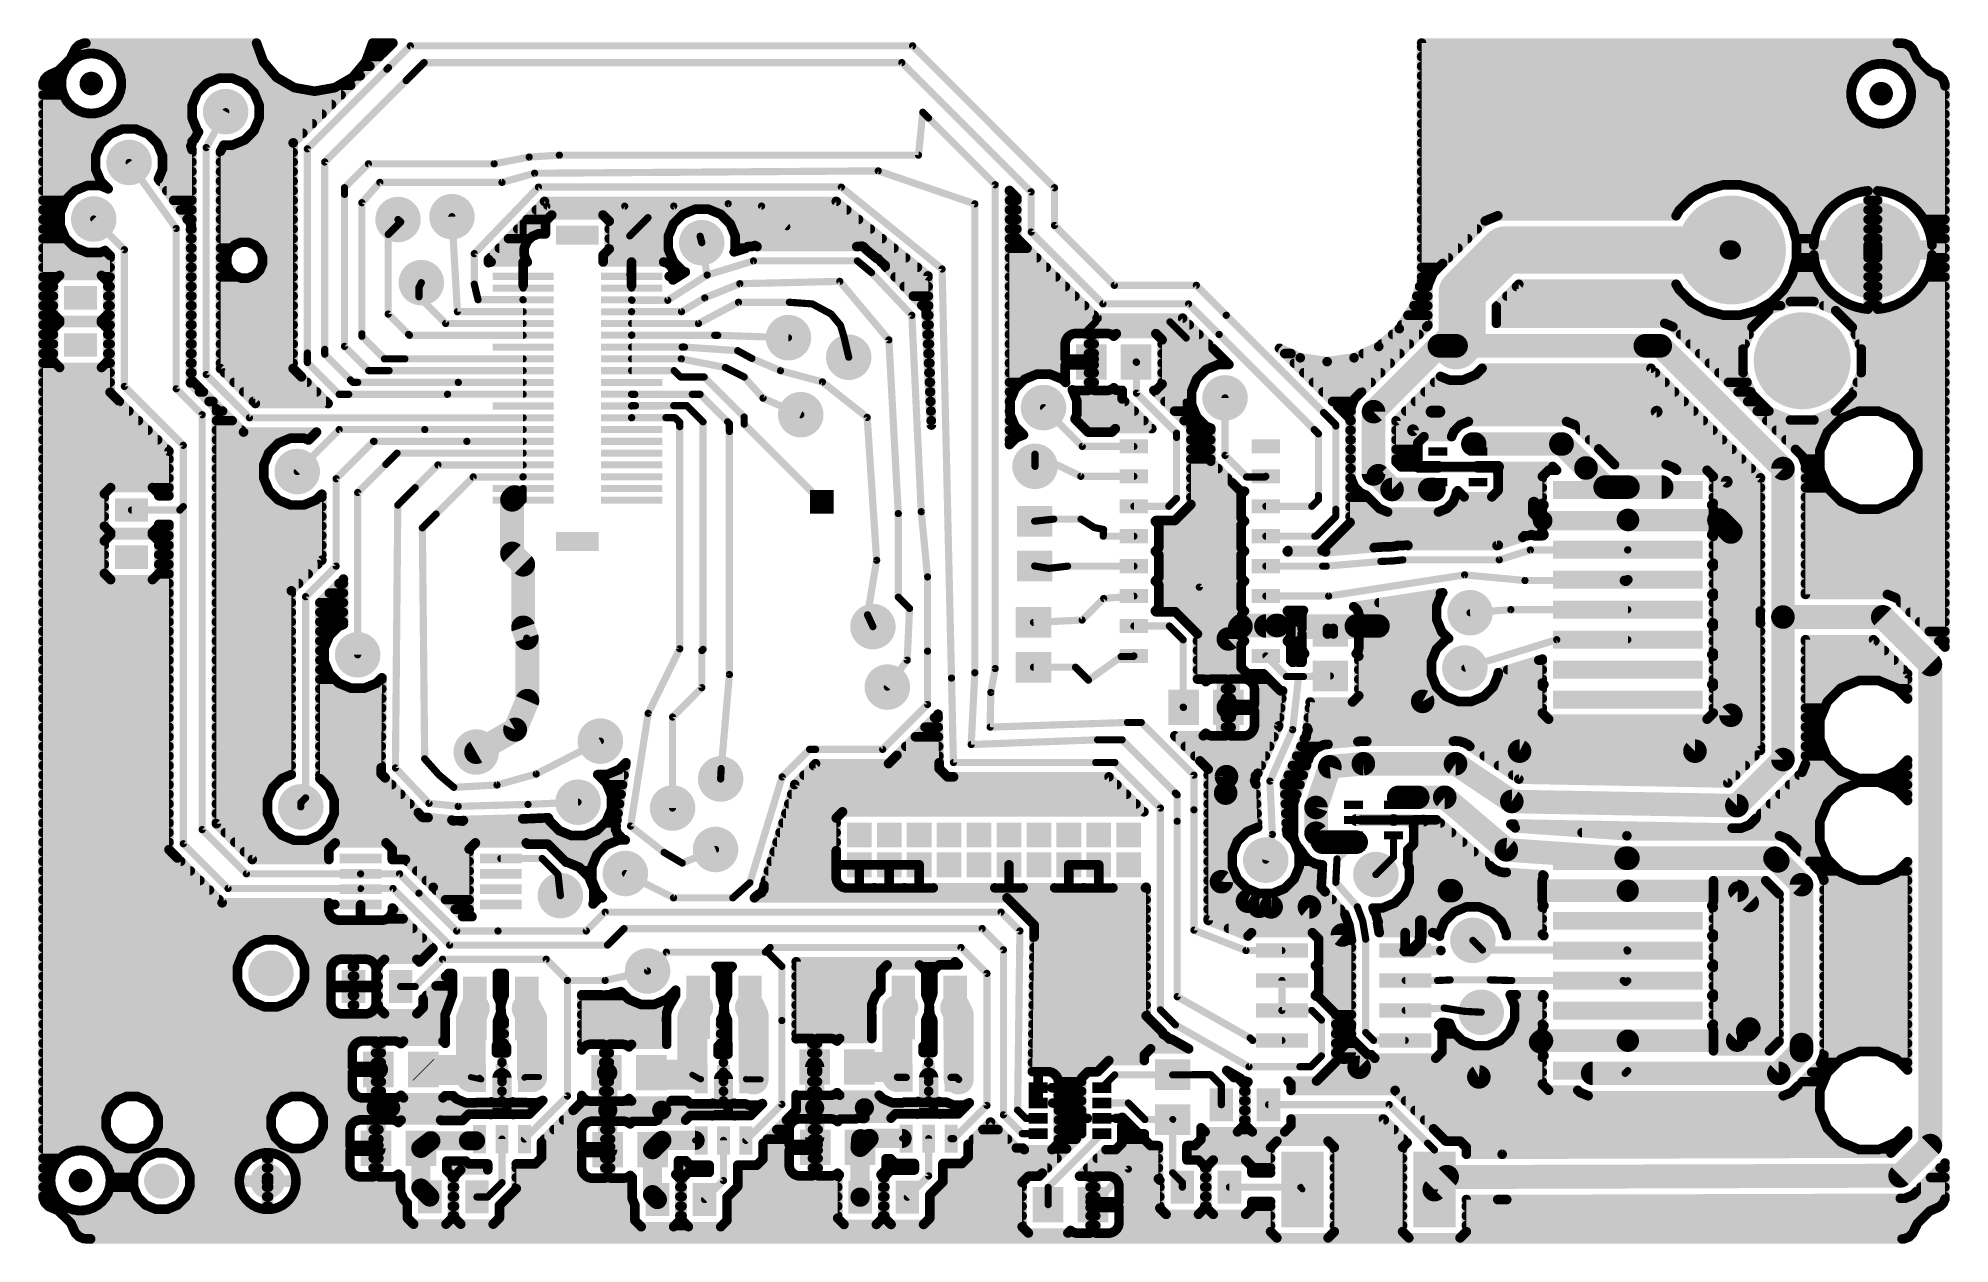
# Model space of a CAD drawing. Extents: x -40.6 to 40.6, y -25.6 to 25.6.
import ezdxf

# ---------------------------------------------------------------- set-up
doc = ezdxf.new("R2010")
doc.units = 0
for name, color, linetype in [('16', 175, 'CONTINUOUS'), ('17', 82, 'CONTINUOUS'), ('18', 82, 'CONTINUOUS')]:
    doc.layers.add(name, color=color, linetype=linetype)

# ---------------------------------------------------------------- blocks, each defined once
blk = doc.blocks.new('RECT')
blk.add_solid([(-0.5, -0.5), (0.5, -0.5), (-0.5, 0.5), (0.5, 0.5)])
blk = doc.blocks.new('SQUAREP')
blk.add_solid([(-0.5, -0.5), (0.5, -0.5), (-0.5, 0.5), (0.5, 0.5)])
blk = doc.blocks.new('ROUNDP')
at = {"const_width": 0.5}
blk.add_lwpolyline([(0, -0.25, 1), (0, 0.25, 1), (0, -0.25)], format="xyb", dxfattribs=at)
blk = doc.blocks.new('PIE')
at = {"const_width": 0.5}
blk.add_lwpolyline([(0, -0.25, 1), (0, 0.25, 1), (0, -0.25)], format="xyb", dxfattribs=at)
blk = doc.blocks.new('ROUNDV')
at = {"const_width": 0.5}
blk.add_lwpolyline([(0, -0.25, 1), (0, 0.25, 1), (0, -0.25)], format="xyb", dxfattribs=at)
blk = doc.blocks.new('SQUAREV')
blk.add_solid([(-0.5, -0.5), (0.5, -0.5), (-0.5, 0.5), (0.5, 0.5)])

msp = doc.modelspace()

# ---------------------------------------------------------------- linework, layer by layer
at = {"layer": '16'}
for points, const_width in [([(-39.1017, 24.8638), (-39.0254, 25.041)], 0.4064), ([(-39.0254, 25.041), (-38.9752, 25.1322)], 0.4064), ([(-38.9752, 25.1322), (-38.8273, 25.2774)], 0.4064), ([(-38.9094, 25.1968), (-31.2291, 25.1968)], 0.4064), ([(-38.8273, 25.2774), (-38.6354, 25.3558)], 0.4064), ([(-38.6354, 25.3558), (-38.5318, 25.3659)], 0.4064), ([(-38.5318, 25.3659), (-31.2906, 25.3659)], 0.4064), ([(-31.2906, 25.3659), (-31.0033, 24.5765)], 0.4064), ([(-26.6547, 24.5765), (-26.3674, 25.3659)], 0.4064), ([(-26.4289, 25.1968), (-25.6722, 25.1968)], 0.4064), ([(-26.3674, 25.3659), (-25.5031, 25.3659)], 0.4064), ([(-25.5031, 25.3659), (-25.9429, 24.9261)], 0.4064), ([(-25.6921, 24.3205), (-24.765, 25.2476)], 0.3048), ([(-3.4544, 25.2476), (-24.765, 25.2476)], 0.3048), ([(2.5654, 19.2278), (-3.4544, 25.2476)], 0.3048), ([(18.1443, 15.324), (18.1443, 25.3659)], 0.4064), ([(18.1443, 25.3659), (38.3311, 25.3659)], 0.4064), ([(18.1443, 25.1968), (38.8985, 25.1968)], 0.4064), ([(38.3311, 25.3659), (38.3388, 25.3582)], 0.4064), ([(38.3388, 25.3582), (38.5318, 25.3582)], 0.4064), ([(38.5318, 25.3582), (38.6339, 25.3482)], 0.4064), ([(38.6339, 25.3482), (38.823, 25.2709)], 0.4064), ([(38.823, 25.2709), (38.9688, 25.1278)], 0.4064), ([(38.9688, 25.1278), (39.0183, 25.038)], 0.4064), ([(39.0183, 25.038), (39.0186, 25.0373)], 0.4064), ([(39.0186, 25.0373), (39.0946, 24.8607)], 0.4064), ([(-40.0466, 24.0335), (-39.7085, 24.1806)], 0.4064), ([(-39.7085, 24.1806), (-39.1842, 24.7026)], 0.4064), ([(-39.7085, 24.1806), (-39.7085, 24.1806)], 0.4064), ([(-39.5042, 24.384), (-39.3359, 24.384)], 0.4064), ([(-39.4719, 24.1651), (-39.4945, 24.081)], 0.4064), ([(-39.4491, 24.1783), (-39.4719, 24.1651)], 0.4064), ([(-39.4011, 24.2813), (-39.4511, 24.2099)], 0.4064), ([(-39.4511, 24.2099), (-39.4465, 24.1839)], 0.4064), ([(-39.4465, 24.1839), (-39.4491, 24.1783)], 0.4064), ([(-39.3642, 24.3602), (-39.4011, 24.2813)], 0.4064), ([(-39.3395, 24.3693), (-39.3642, 24.3602)], 0.4064), ([(-39.3359, 24.3743), (-39.3395, 24.3693)], 0.4064), ([(-39.2743, 24.4623), (-39.3359, 24.4007)], 0.4064), ([(-39.3359, 24.4007), (-39.3359, 24.3743)], 0.4064), ([(-39.2243, 24.5337), (-39.2743, 24.4623)], 0.4064), ([(-39.1984, 24.5382), (-39.2243, 24.5337)], 0.4064), ([(-39.194, 24.5426), (-39.1984, 24.5382)], 0.4064), ([(-39.1895, 24.5685), (-39.194, 24.5426)], 0.4064), ([(-39.1181, 24.6185), (-39.1895, 24.5685)], 0.4064), ([(-39.1842, 24.7026), (-39.1157, 24.8582)], 0.4064), ([(-39.1842, 24.7026), (-39.1842, 24.7026)], 0.4064), ([(-39.1456, 24.7904), (-38.8726, 24.7904)], 0.4064), ([(-39.0565, 24.6801), (-39.1181, 24.6185)], 0.4064), ([(-39.1157, 24.8582), (-39.1017, 24.8638)], 0.4064), ([(-39.0301, 24.6801), (-39.0565, 24.6801)], 0.4064), ([(-39.0251, 24.6837), (-39.0301, 24.6801)], 0.4064), ([(-39.016, 24.7084), (-39.0251, 24.6837)], 0.4064), ([(-38.9371, 24.7453), (-39.016, 24.7084)], 0.4064), ([(-38.8657, 24.7953), (-38.9371, 24.7453)], 0.4064), ([(-38.8397, 24.7907), (-38.8657, 24.7953)], 0.4064), ([(-38.8341, 24.7933), (-38.8397, 24.7907)], 0.4064), ([(-38.8209, 24.8161), (-38.8341, 24.7933)], 0.4064), ([(-38.7368, 24.8387), (-38.8209, 24.8161)], 0.4064), ([(-38.6578, 24.8755), (-38.7368, 24.8387)], 0.4064), ([(-38.633, 24.8665), (-38.6578, 24.8755)], 0.4064), ([(-38.6271, 24.8681), (-38.633, 24.8665)], 0.4064), ([(-38.6101, 24.8883), (-38.6271, 24.8681)], 0.4064), ([(-38.5233, 24.8959), (-38.6101, 24.8883)], 0.4064), ([(-38.4392, 24.9184), (-38.5233, 24.8959)], 0.4064), ([(-38.4163, 24.9052), (-38.4392, 24.9184)], 0.4064), ([(-38.4102, 24.9058), (-38.4163, 24.9052)], 0.4064), ([(-38.39, 24.9227), (-38.4102, 24.9058)], 0.4064), ([(-38.3032, 24.9151), (-38.39, 24.9227)], 0.4064), ([(-38.2164, 24.9227), (-38.3032, 24.9151)], 0.4064), ([(-38.1962, 24.9058), (-38.2164, 24.9227)], 0.4064), ([(-38.1901, 24.9052), (-38.1962, 24.9058)], 0.4064), ([(-38.1672, 24.9184), (-38.1901, 24.9052)], 0.4064), ([(-38.0831, 24.8959), (-38.1672, 24.9184)], 0.4064), ([(-37.9963, 24.8883), (-38.0831, 24.8959)], 0.4064), ([(-37.9793, 24.8681), (-37.9963, 24.8883)], 0.4064), ([(-37.9734, 24.8665), (-37.9793, 24.8681)], 0.4064), ([(-37.9486, 24.8755), (-37.9734, 24.8665)], 0.4064), ([(-37.8696, 24.8387), (-37.9486, 24.8755)], 0.4064), ([(-37.7855, 24.8161), (-37.8696, 24.8387)], 0.4064), ([(-37.7723, 24.7933), (-37.7855, 24.8161)], 0.4064), ([(-37.7667, 24.7907), (-37.7723, 24.7933)], 0.4064), ([(-37.7407, 24.7953), (-37.7667, 24.7907)], 0.4064), ([(-37.6693, 24.7453), (-37.7407, 24.7953)], 0.4064), ([(-37.7338, 24.7904), (-31.0811, 24.7904)], 0.4064), ([(-37.5904, 24.7084), (-37.6693, 24.7453)], 0.4064), ([(-37.5813, 24.6837), (-37.5904, 24.7084)], 0.4064), ([(-37.5763, 24.6801), (-37.5813, 24.6837)], 0.4064), ([(-37.5499, 24.6801), (-37.5763, 24.6801)], 0.4064), ([(-37.4883, 24.6185), (-37.5499, 24.6801)], 0.4064), ([(-37.4169, 24.5685), (-37.4883, 24.6185)], 0.4064), ([(-37.4124, 24.5426), (-37.4169, 24.5685)], 0.4064), ([(-37.408, 24.5382), (-37.4124, 24.5426)], 0.4064), ([(-37.382, 24.5337), (-37.408, 24.5382)], 0.4064), ([(-37.3321, 24.4623), (-37.382, 24.5337)], 0.4064), ([(-37.2705, 24.4007), (-37.3321, 24.4623)], 0.4064), ([(-37.2705, 24.3743), (-37.2705, 24.4007)], 0.4064), ([(-37.2705, 24.384), (-30.8418, 24.384)], 0.4064), ([(-37.2669, 24.3693), (-37.2705, 24.3743)], 0.4064), ([(-37.2422, 24.3602), (-37.2669, 24.3693)], 0.4064), ([(-37.2053, 24.2813), (-37.2422, 24.3602)], 0.4064), ([(-37.1553, 24.2099), (-37.2053, 24.2813)], 0.4064), ([(-37.1599, 24.1839), (-37.1553, 24.2099)], 0.4064), ([(-37.1573, 24.1783), (-37.1599, 24.1839)], 0.4064), ([(-37.1345, 24.1651), (-37.1573, 24.1783)], 0.4064), ([(-37.1119, 24.081), (-37.1345, 24.1651)], 0.4064), ([(-31.0033, 24.5765), (-31.0033, 24.5765)], 0.4064), ([(-31.0033, 24.5765), (-30.4428, 23.9085)], 0.4064), ([(-25.9429, 24.9261), (-29.7394, 21.1296)], 0.4064), ([(-29.1338, 20.8788), (-25.6921, 24.3205)], 0.3048), ([(-27.2152, 23.9085), (-26.6547, 24.5765)], 0.4064), ([(-26.8162, 24.384), (-26.485, 24.384)], 0.4064), ([(-26.6547, 24.5765), (-26.6547, 24.5765)], 0.4064), ([(-26.5769, 24.7904), (-26.0786, 24.7904)], 0.4064), ([(-25.7556, 24.257), (-25.6921, 24.3205)], 0.3048), ([(-24.9428, 23.7744), (-24.1808, 24.5364)], 0.3048), ([(-24.1808, 24.5364), (-3.9116, 24.5364)], 0.3048), ([(-3.9116, 24.5364), (1.5748, 19.05)], 0.3048), ([(18.1443, 24.7904), (39.126, 24.7904)], 0.4064), ([(18.1443, 24.384), (37.1249, 24.384)], 0.4064), ([(36.7565, 24.1367), (36.752, 24.1108)], 0.4064), ([(36.8279, 24.1867), (36.7565, 24.1367)], 0.4064), ([(36.8895, 24.2483), (36.8279, 24.1867)], 0.4064), ([(36.9159, 24.2483), (36.8895, 24.2483)], 0.4064), ([(36.9209, 24.2519), (36.9159, 24.2483)], 0.4064), ([(36.93, 24.2766), (36.9209, 24.2519)], 0.4064), ([(37.0089, 24.3135), (36.93, 24.2766)], 0.4064), ([(37.0803, 24.3635), (37.0089, 24.3135)], 0.4064), ([(37.1063, 24.3589), (37.0803, 24.3635)], 0.4064), ([(37.1119, 24.3615), (37.1063, 24.3589)], 0.4064), ([(37.1251, 24.3843), (37.1119, 24.3615)], 0.4064), ([(37.2092, 24.4069), (37.1251, 24.3843)], 0.4064), ([(37.2882, 24.4437), (37.2092, 24.4069)], 0.4064), ([(37.313, 24.4347), (37.2882, 24.4437)], 0.4064), ([(37.3189, 24.4363), (37.313, 24.4347)], 0.4064), ([(37.3359, 24.4565), (37.3189, 24.4363)], 0.4064), ([(37.4227, 24.4641), (37.3359, 24.4565)], 0.4064), ([(37.5068, 24.4866), (37.4227, 24.4641)], 0.4064), ([(37.5297, 24.4734), (37.5068, 24.4866)], 0.4064), ([(37.5358, 24.474), (37.5297, 24.4734)], 0.4064), ([(37.556, 24.4909), (37.5358, 24.474)], 0.4064), ([(37.6428, 24.4833), (37.556, 24.4909)], 0.4064), ([(37.7296, 24.4909), (37.6428, 24.4833)], 0.4064), ([(37.7498, 24.474), (37.7296, 24.4909)], 0.4064), ([(37.7559, 24.4734), (37.7498, 24.474)], 0.4064), ([(37.7788, 24.4866), (37.7559, 24.4734)], 0.4064), ([(37.8629, 24.4641), (37.7788, 24.4866)], 0.4064), ([(37.9497, 24.4565), (37.8629, 24.4641)], 0.4064), ([(37.9667, 24.4363), (37.9497, 24.4565)], 0.4064), ([(37.9726, 24.4347), (37.9667, 24.4363)], 0.4064), ([(37.9974, 24.4437), (37.9726, 24.4347)], 0.4064), ([(38.0764, 24.4069), (37.9974, 24.4437)], 0.4064), ([(38.1605, 24.3843), (38.0764, 24.4069)], 0.4064), ([(38.1737, 24.3615), (38.1605, 24.3843)], 0.4064), ([(38.1607, 24.384), (39.4788, 24.384)], 0.4064), ([(38.1793, 24.3589), (38.1737, 24.3615)], 0.4064), ([(38.2053, 24.3635), (38.1793, 24.3589)], 0.4064), ([(38.2767, 24.3135), (38.2053, 24.3635)], 0.4064), ([(38.3556, 24.2766), (38.2767, 24.3135)], 0.4064), ([(38.3647, 24.2519), (38.3556, 24.2766)], 0.4064), ([(38.3697, 24.2483), (38.3647, 24.2519)], 0.4064), ([(38.3961, 24.2483), (38.3697, 24.2483)], 0.4064), ([(38.4577, 24.1867), (38.3961, 24.2483)], 0.4064), ([(38.5291, 24.1367), (38.4577, 24.1867)], 0.4064), ([(38.5336, 24.1108), (38.5291, 24.1367)], 0.4064), ([(39.0946, 24.8607), (39.0956, 24.8603)], 0.4064), ([(39.0956, 24.8603), (39.1684, 24.693)], 0.4064), ([(39.1684, 24.693), (39.1684, 24.693)], 0.4064), ([(39.1684, 24.693), (39.699, 24.1647)], 0.4064), ([(39.699, 24.1647), (39.699, 24.1647)], 0.4064), ([(39.699, 24.1647), (40.043, 24.0168)], 0.4064), ([(-40.3519, 23.6685), (-40.2826, 23.8349)], 0.4064), ([(-40.3519, -23.5458), (-40.3519, 23.6685)], 0.4064), ([(-40.3519, 23.5712), (-39.5776, 23.5712)], 0.4064), ([(-40.2826, 23.8349), (-40.1375, 23.9828)], 0.4064), ([(-40.1426, 23.9776), (-39.5224, 23.9776)], 0.4064), ([(-40.1375, 23.9828), (-40.0466, 24.0335)], 0.4064), ([(-39.5616, 23.7544), (-39.5785, 23.7342)], 0.4064), ([(-39.5785, 23.7342), (-39.5709, 23.6474)], 0.4064), ([(-39.5709, 23.6474), (-39.5785, 23.5606)], 0.4064), ([(-39.5785, 23.5606), (-39.5616, 23.5404)], 0.4064), ([(-39.5517, 23.8675), (-39.5742, 23.7834)], 0.4064), ([(-39.5742, 23.7834), (-39.561, 23.7605)], 0.4064), ([(-39.561, 23.5343), (-39.5742, 23.5114)], 0.4064), ([(-39.5742, 23.5114), (-39.5517, 23.4273)], 0.4064), ([(-39.561, 23.7605), (-39.5616, 23.7544)], 0.4064), ([(-39.5616, 23.5404), (-39.561, 23.5343)], 0.4064), ([(-39.5441, 23.9543), (-39.5517, 23.8675)], 0.4064), ([(-39.5517, 23.4273), (-39.5441, 23.3405)], 0.4064), ([(-39.5239, 23.9713), (-39.5441, 23.9543)], 0.4064), ([(-39.5441, 23.3405), (-39.5239, 23.3235)], 0.4064), ([(-39.4945, 24.081), (-39.5313, 24.002)], 0.4064), ([(-39.5313, 24.002), (-39.5223, 23.9772)], 0.4064), ([(-39.5223, 23.9772), (-39.5239, 23.9713)], 0.4064), ([(-39.5239, 23.3235), (-39.5223, 23.3176)], 0.4064), ([(-37.0751, 24.002), (-37.1119, 24.081)], 0.4064), ([(-37.0841, 23.9772), (-37.0751, 24.002)], 0.4064), ([(-37.0825, 23.9713), (-37.0841, 23.9772)], 0.4064), ([(-37.0841, 23.3176), (-37.0825, 23.3235)], 0.4064), ([(-37.084, 23.9776), (-30.5008, 23.9776)], 0.4064), ([(-37.0623, 23.9543), (-37.0825, 23.9713)], 0.4064), ([(-37.0825, 23.3235), (-37.0623, 23.3405)], 0.4064), ([(-37.0547, 23.8675), (-37.0623, 23.9543)], 0.4064), ([(-37.0623, 23.3405), (-37.0547, 23.4273)], 0.4064), ([(-37.0322, 23.7834), (-37.0547, 23.8675)], 0.4064), ([(-37.0547, 23.4273), (-37.0322, 23.5114)], 0.4064), ([(-37.0454, 23.7605), (-37.0322, 23.7834)], 0.4064), ([(-37.0448, 23.7544), (-37.0454, 23.7605)], 0.4064), ([(-37.0454, 23.5343), (-37.0448, 23.5404)], 0.4064), ([(-37.0322, 23.5114), (-37.0454, 23.5343)], 0.4064), ([(-37.0279, 23.7342), (-37.0448, 23.7544)], 0.4064), ([(-37.0448, 23.5404), (-37.0279, 23.5606)], 0.4064), ([(-37.0355, 23.6474), (-37.0279, 23.7342)], 0.4064), ([(-37.0279, 23.5606), (-37.0355, 23.6474)], 0.4064), ([(-37.0288, 23.5712), (-33.4907, 23.5712)], 0.4064), ([(-33.4045, 23.6575), (-33.8035, 23.2585)], 0.4064), ([(-32.8831, 23.8734), (-33.4045, 23.6575)], 0.4064), ([(-32.3189, 23.8734), (-32.8831, 23.8734)], 0.4064), ([(-31.7975, 23.6575), (-32.3189, 23.8734)], 0.4064), ([(-31.3985, 23.2585), (-31.7975, 23.6575)], 0.4064), ([(-31.7113, 23.5712), (-29.8585, 23.5712)], 0.4064), ([(-30.4428, 23.9085), (-30.4428, 23.9085)], 0.4064), ([(-30.4428, 23.9085), (-30.4428, 23.9085)], 0.4064), ([(-30.4428, 23.9085), (-29.6877, 23.4726)], 0.4064), ([(-29.6877, 23.4726), (-29.6877, 23.4726)], 0.4064), ([(-29.6877, 23.4726), (-28.829, 23.3212)], 0.4064), ([(-28.829, 23.3212), (-27.9703, 23.4726)], 0.4064), ([(-28.829, 23.3212), (-28.829, 23.3212)], 0.4064), ([(-28.3972, 20.32), (-24.9428, 23.7744)], 0.3048), ([(-27.9703, 23.4726), (-27.2152, 23.9085)], 0.4064), ([(-27.9703, 23.4726), (-27.9703, 23.4726)], 0.4064), ([(-27.7995, 23.5712), (-27.2978, 23.5712)], 0.4064), ([(-27.2152, 23.9085), (-27.2152, 23.9085)], 0.4064), ([(-27.1572, 23.9776), (-26.8914, 23.9776)], 0.4064), ([(18.1443, 23.9776), (36.6188, 23.9776)], 0.4064), ([(18.1443, 23.5712), (36.4152, 23.5712)], 0.4064), ([(36.3844, 23.3226), (36.3675, 23.3024)], 0.4064), ([(36.3943, 23.4357), (36.3718, 23.3516)], 0.4064), ([(36.3718, 23.3516), (36.385, 23.3287)], 0.4064), ([(36.385, 23.3287), (36.3844, 23.3226)], 0.4064), ([(36.4019, 23.5225), (36.3943, 23.4357)], 0.4064), ([(36.4221, 23.5395), (36.4019, 23.5225)], 0.4064), ([(36.4515, 23.6492), (36.4147, 23.5702)], 0.4064), ([(36.4147, 23.5702), (36.4237, 23.5454)], 0.4064), ([(36.4237, 23.5454), (36.4221, 23.5395)], 0.4064), ([(36.4741, 23.7333), (36.4515, 23.6492)], 0.4064), ([(36.4969, 23.7465), (36.4741, 23.7333)], 0.4064), ([(36.5449, 23.8495), (36.4949, 23.7781)], 0.4064), ([(36.4949, 23.7781), (36.4995, 23.7521)], 0.4064), ([(36.4995, 23.7521), (36.4969, 23.7465)], 0.4064), ([(36.5817, 23.9284), (36.5449, 23.8495)], 0.4064), ([(36.6065, 23.9375), (36.5817, 23.9284)], 0.4064), ([(36.6101, 23.9425), (36.6065, 23.9375)], 0.4064), ([(36.6717, 24.0305), (36.6101, 23.9689)], 0.4064), ([(36.6101, 23.9689), (36.6101, 23.9425)], 0.4064), ([(36.7217, 24.1019), (36.6717, 24.0305)], 0.4064), ([(36.7476, 24.1064), (36.7217, 24.1019)], 0.4064), ([(36.752, 24.1108), (36.7476, 24.1064)], 0.4064), ([(38.538, 24.1064), (38.5336, 24.1108)], 0.4064), ([(38.5639, 24.1019), (38.538, 24.1064)], 0.4064), ([(38.6139, 24.0305), (38.5639, 24.1019)], 0.4064), ([(38.6755, 23.9689), (38.6139, 24.0305)], 0.4064), ([(38.6668, 23.9776), (40.1247, 23.9776)], 0.4064), ([(38.6755, 23.9425), (38.6755, 23.9689)], 0.4064), ([(38.6791, 23.9375), (38.6755, 23.9425)], 0.4064), ([(38.7038, 23.9284), (38.6791, 23.9375)], 0.4064), ([(38.7407, 23.8495), (38.7038, 23.9284)], 0.4064), ([(38.7907, 23.7781), (38.7407, 23.8495)], 0.4064), ([(38.7861, 23.7521), (38.7907, 23.7781)], 0.4064), ([(38.7887, 23.7465), (38.7861, 23.7521)], 0.4064), ([(38.8115, 23.7333), (38.7887, 23.7465)], 0.4064), ([(38.8341, 23.6492), (38.8115, 23.7333)], 0.4064), ([(38.8709, 23.5702), (38.8341, 23.6492)], 0.4064), ([(38.8619, 23.5454), (38.8709, 23.5702)], 0.4064), ([(38.8635, 23.5395), (38.8619, 23.5454)], 0.4064), ([(38.8837, 23.5225), (38.8635, 23.5395)], 0.4064), ([(38.8704, 23.5712), (40.3495, 23.5712)], 0.4064), ([(38.8913, 23.4357), (38.8837, 23.5225)], 0.4064), ([(38.9138, 23.3516), (38.8913, 23.4357)], 0.4064), ([(38.9006, 23.3287), (38.9138, 23.3516)], 0.4064), ([(38.9012, 23.3226), (38.9006, 23.3287)], 0.4064), ([(38.9181, 23.3024), (38.9012, 23.3226)], 0.4064), ([(40.043, 24.0168), (40.0942, 23.9948)], 0.4064), ([(40.0942, 23.9948), (40.1279, 23.9758)], 0.4064), ([(40.1279, 23.9758), (40.1279, 23.9758)], 0.4064), ([(40.1279, 23.9758), (40.2672, 23.8317)], 0.4064), ([(40.2672, 23.8317), (40.3422, 23.646)], 0.4064), ([(40.3422, 23.646), (40.3519, 23.5458)], 0.4064), ([(40.3519, 23.5458), (40.3519, -0.2576)], 0.4064), ([(-40.3519, 23.1648), (-39.4813, 23.1648)], 0.4064), ([(-40.3519, 22.7584), (-39.2088, 22.7584)], 0.4064), ([(-39.5223, 23.3176), (-39.5313, 23.2928)], 0.4064), ([(-39.5313, 23.2928), (-39.4945, 23.2138)], 0.4064), ([(-39.4945, 23.2138), (-39.4719, 23.1297)], 0.4064), ([(-39.4719, 23.1297), (-39.4491, 23.1165)], 0.4064), ([(-39.4465, 23.1109), (-39.4511, 23.0849)], 0.4064), ([(-39.4511, 23.0849), (-39.4011, 23.0135)], 0.4064), ([(-39.4491, 23.1165), (-39.4465, 23.1109)], 0.4064), ([(-39.4011, 23.0135), (-39.3642, 22.9346)], 0.4064), ([(-39.3642, 22.9346), (-39.3395, 22.9255)], 0.4064), ([(-39.3395, 22.9255), (-39.3359, 22.9205)], 0.4064), ([(-39.3359, 22.9205), (-39.3359, 22.8941)], 0.4064), ([(-39.3359, 22.8941), (-39.2743, 22.8325)], 0.4064), ([(-39.2743, 22.8325), (-39.2243, 22.7611)], 0.4064), ([(-39.2243, 22.7611), (-39.1984, 22.7566)], 0.4064), ([(-39.1984, 22.7566), (-39.194, 22.7522)], 0.4064), ([(-39.194, 22.7522), (-39.1895, 22.7263)], 0.4064), ([(-39.1895, 22.7263), (-39.1181, 22.6763)], 0.4064), ([(-39.1181, 22.6763), (-39.0565, 22.6147)], 0.4064), ([(-39.0565, 22.6147), (-39.0301, 22.6147)], 0.4064), ([(-39.0301, 22.6147), (-39.0251, 22.6111)], 0.4064), ([(-39.0251, 22.6111), (-39.016, 22.5863)], 0.4064), ([(-39.016, 22.5863), (-38.9371, 22.5495)], 0.4064), ([(-38.9371, 22.5495), (-38.8657, 22.4995)], 0.4064), ([(-37.7407, 22.4995), (-37.6693, 22.5495)], 0.4064), ([(-37.6693, 22.5495), (-37.5904, 22.5863)], 0.4064), ([(-37.5904, 22.5863), (-37.5813, 22.6111)], 0.4064), ([(-37.5813, 22.6111), (-37.5763, 22.6147)], 0.4064), ([(-37.5763, 22.6147), (-37.5499, 22.6147)], 0.4064), ([(-37.5499, 22.6147), (-37.4883, 22.6763)], 0.4064), ([(-37.4883, 22.6763), (-37.4169, 22.7263)], 0.4064), ([(-37.4169, 22.7263), (-37.4124, 22.7522)], 0.4064), ([(-37.4124, 22.7522), (-37.408, 22.7566)], 0.4064), ([(-37.408, 22.7566), (-37.382, 22.7611)], 0.4064), ([(-37.3976, 22.7584), (-34.0106, 22.7584)], 0.4064), ([(-37.382, 22.7611), (-37.3321, 22.8325)], 0.4064), ([(-37.3321, 22.8325), (-37.2705, 22.8941)], 0.4064), ([(-37.2705, 22.9205), (-37.2669, 22.9255)], 0.4064), ([(-37.2705, 22.8941), (-37.2705, 22.9205)], 0.4064), ([(-37.2669, 22.9255), (-37.2422, 22.9346)], 0.4064), ([(-37.2422, 22.9346), (-37.2053, 23.0135)], 0.4064), ([(-37.2053, 23.0135), (-37.1553, 23.0849)], 0.4064), ([(-37.1599, 23.1109), (-37.1573, 23.1165)], 0.4064), ([(-37.1553, 23.0849), (-37.1599, 23.1109)], 0.4064), ([(-37.1573, 23.1165), (-37.1345, 23.1297)], 0.4064), ([(-37.1345, 23.1297), (-37.1119, 23.2138)], 0.4064), ([(-37.1251, 23.1648), (-33.8422, 23.1648)], 0.4064), ([(-37.1119, 23.2138), (-37.0751, 23.2928)], 0.4064), ([(-37.0751, 23.2928), (-37.0841, 23.3176)], 0.4064), ([(-33.8035, 23.2585), (-34.0194, 22.7371)], 0.4064), ([(-34.0194, 22.7371), (-34.0194, 22.1729)], 0.4064), ([(-31.1826, 22.7371), (-31.3985, 23.2585)], 0.4064), ([(-31.3597, 23.1648), (-27.7042, 23.1648)], 0.4064), ([(-31.1914, 22.7584), (-28.1106, 22.7584)], 0.4064), ([(-31.1826, 22.1729), (-31.1826, 22.7371)], 0.4064), ([(18.1443, 23.1648), (36.3706, 23.1648)], 0.4064), ([(18.1443, 22.7584), (36.4579, 22.7584)], 0.4064), ([(36.3675, 23.3024), (36.3751, 23.2156)], 0.4064), ([(36.3751, 23.2156), (36.3675, 23.1288)], 0.4064), ([(36.3675, 23.1288), (36.3844, 23.1086)], 0.4064), ([(36.385, 23.1025), (36.3718, 23.0796)], 0.4064), ([(36.3718, 23.0796), (36.3943, 22.9955)], 0.4064), ([(36.3844, 23.1086), (36.385, 23.1025)], 0.4064), ([(36.3943, 22.9955), (36.4019, 22.9087)], 0.4064), ([(36.4019, 22.9087), (36.4221, 22.8917)], 0.4064), ([(36.4237, 22.8858), (36.4147, 22.861)], 0.4064), ([(36.4147, 22.861), (36.4515, 22.782)], 0.4064), ([(36.4221, 22.8917), (36.4237, 22.8858)], 0.4064), ([(36.4515, 22.782), (36.4741, 22.6979)], 0.4064), ([(36.4741, 22.6979), (36.4969, 22.6847)], 0.4064), ([(36.4995, 22.6791), (36.4949, 22.6531)], 0.4064), ([(36.4949, 22.6531), (36.5449, 22.5817)], 0.4064), ([(36.4969, 22.6847), (36.4995, 22.6791)], 0.4064), ([(36.5449, 22.5817), (36.5817, 22.5028)], 0.4064), ([(38.7038, 22.5028), (38.7407, 22.5817)], 0.4064), ([(38.7407, 22.5817), (38.7907, 22.6531)], 0.4064), ([(38.7861, 22.6791), (38.7887, 22.6847)], 0.4064), ([(38.7907, 22.6531), (38.7861, 22.6791)], 0.4064), ([(38.7887, 22.6847), (38.8115, 22.6979)], 0.4064), ([(38.8115, 22.6979), (38.8341, 22.782)], 0.4064), ([(38.8277, 22.7584), (40.3519, 22.7584)], 0.4064), ([(38.8341, 22.782), (38.8709, 22.861)], 0.4064), ([(38.8619, 22.8858), (38.8635, 22.8917)], 0.4064), ([(38.8709, 22.861), (38.8619, 22.8858)], 0.4064), ([(38.8635, 22.8917), (38.8837, 22.9087)], 0.4064), ([(38.8837, 22.9087), (38.8913, 22.9955)], 0.4064), ([(38.8913, 22.9955), (38.9138, 23.0796)], 0.4064), ([(38.9006, 23.1025), (38.9012, 23.1086)], 0.4064), ([(38.9138, 23.0796), (38.9006, 23.1025)], 0.4064), ([(38.9012, 23.1086), (38.9181, 23.1288)], 0.4064), ([(38.9105, 23.2156), (38.9181, 23.3024)], 0.4064), ([(38.9181, 23.1288), (38.9105, 23.2156)], 0.4064), ([(38.915, 23.1648), (40.3519, 23.1648)], 0.4064), ([(-40.3519, 22.352), (-34.0194, 22.352)], 0.4064), ([(-40.3519, 21.9456), (-33.9253, 21.9456)], 0.4064), ([(-38.8657, 22.4995), (-38.8397, 22.5041)], 0.4064), ([(-38.8397, 22.5041), (-38.8341, 22.5015)], 0.4064), ([(-38.8341, 22.5015), (-38.8209, 22.4787)], 0.4064), ([(-38.8209, 22.4787), (-38.7368, 22.4561)], 0.4064), ([(-38.7368, 22.4561), (-38.6578, 22.4193)], 0.4064), ([(-38.6578, 22.4193), (-38.633, 22.4283)], 0.4064), ([(-38.633, 22.4283), (-38.6271, 22.4267)], 0.4064), ([(-38.6271, 22.4267), (-38.6101, 22.4065)], 0.4064), ([(-38.6101, 22.4065), (-38.5233, 22.3989)], 0.4064), ([(-38.5233, 22.3989), (-38.4392, 22.3764)], 0.4064), ([(-38.4392, 22.3764), (-38.4163, 22.3896)], 0.4064), ([(-38.4163, 22.3896), (-38.4102, 22.389)], 0.4064), ([(-38.4102, 22.389), (-38.39, 22.3721)], 0.4064), ([(-38.39, 22.3721), (-38.3032, 22.3797)], 0.4064), ([(-38.3032, 22.3797), (-38.2164, 22.3721)], 0.4064), ([(-38.2164, 22.3721), (-38.1962, 22.389)], 0.4064), ([(-38.1962, 22.389), (-38.1901, 22.3896)], 0.4064), ([(-38.1901, 22.3896), (-38.1672, 22.3764)], 0.4064), ([(-38.1672, 22.3764), (-38.0831, 22.3989)], 0.4064), ([(-38.0831, 22.3989), (-37.9963, 22.4065)], 0.4064), ([(-37.9963, 22.4065), (-37.9793, 22.4267)], 0.4064), ([(-37.9793, 22.4267), (-37.9734, 22.4283)], 0.4064), ([(-37.9734, 22.4283), (-37.9486, 22.4193)], 0.4064), ([(-37.9486, 22.4193), (-37.8696, 22.4561)], 0.4064), ([(-37.8696, 22.4561), (-37.7855, 22.4787)], 0.4064), ([(-37.7855, 22.4787), (-37.7723, 22.5015)], 0.4064), ([(-37.7723, 22.5015), (-37.7667, 22.5041)], 0.4064), ([(-37.7667, 22.5041), (-37.7407, 22.4995)], 0.4064), ([(-36.9821, 21.7184), (-37.5035, 21.5025)], 0.4064), ([(-36.4179, 21.7184), (-36.9821, 21.7184)], 0.4064), ([(-35.8965, 21.5025), (-36.4179, 21.7184)], 0.4064), ([(-34.0194, 22.1729), (-33.8035, 21.6515)], 0.4064), ([(-33.4264, 20.9296), (-32.601, 22.455)], 0.3048), ([(-31.3985, 21.6515), (-31.1826, 22.1729)], 0.4064), ([(-31.2767, 21.9456), (-28.9234, 21.9456)], 0.4064), ([(-31.1826, 22.352), (-28.517, 22.352)], 0.4064), ([(-3.2036, 20.6092), (-3.0226, 22.4282)], 0.3048), ([(-3.0226, 22.4282), (-2.7813, 22.1869)], 0.3048), ([(-2.7813, 22.1869), (0.0508, 19.3548)], 0.3048), ([(18.1443, 22.352), (36.7058, 22.352)], 0.4064), ([(18.1443, 21.9456), (37.5031, 21.9456)], 0.4064), ([(36.5817, 22.5028), (36.6065, 22.4937)], 0.4064), ([(36.6065, 22.4937), (36.6101, 22.4887)], 0.4064), ([(36.6101, 22.4887), (36.6101, 22.4623)], 0.4064), ([(36.6101, 22.4623), (36.6717, 22.4007)], 0.4064), ([(36.6717, 22.4007), (36.7217, 22.3293)], 0.4064), ([(36.7217, 22.3293), (36.7476, 22.3248)], 0.4064), ([(36.7476, 22.3248), (36.752, 22.3204)], 0.4064), ([(36.752, 22.3204), (36.7565, 22.2945)], 0.4064), ([(36.7565, 22.2945), (36.8279, 22.2445)], 0.4064), ([(36.8279, 22.2445), (36.8895, 22.1829)], 0.4064), ([(36.8895, 22.1829), (36.9159, 22.1829)], 0.4064), ([(36.9159, 22.1829), (36.9209, 22.1793)], 0.4064), ([(36.9209, 22.1793), (36.93, 22.1546)], 0.4064), ([(36.93, 22.1546), (37.0089, 22.1177)], 0.4064), ([(37.0089, 22.1177), (37.0803, 22.0677)], 0.4064), ([(37.0803, 22.0677), (37.1063, 22.0723)], 0.4064), ([(37.1063, 22.0723), (37.1119, 22.0697)], 0.4064), ([(37.1119, 22.0697), (37.1251, 22.0469)], 0.4064), ([(37.1251, 22.0469), (37.2092, 22.0243)], 0.4064), ([(37.2092, 22.0243), (37.2882, 21.9875)], 0.4064), ([(37.2882, 21.9875), (37.313, 21.9965)], 0.4064), ([(37.313, 21.9965), (37.3189, 21.9949)], 0.4064), ([(37.3189, 21.9949), (37.3359, 21.9747)], 0.4064), ([(37.3359, 21.9747), (37.4227, 21.9671)], 0.4064), ([(37.4227, 21.9671), (37.5068, 21.9446)], 0.4064), ([(37.5068, 21.9446), (37.5297, 21.9578)], 0.4064), ([(37.5086, 21.9456), (37.5497, 21.9456)], 0.4064), ([(37.5297, 21.9578), (37.5358, 21.9572)], 0.4064), ([(37.5358, 21.9572), (37.556, 21.9403)], 0.4064), ([(37.556, 21.9403), (37.6428, 21.9479)], 0.4064), ([(37.6167, 21.9456), (37.6689, 21.9456)], 0.4064), ([(37.6428, 21.9479), (37.7296, 21.9403)], 0.4064), ([(37.7296, 21.9403), (37.7498, 21.9572)], 0.4064), ([(37.7359, 21.9456), (37.777, 21.9456)], 0.4064), ([(37.7498, 21.9572), (37.7559, 21.9578)], 0.4064), ([(37.7559, 21.9578), (37.7788, 21.9446)], 0.4064), ([(37.7788, 21.9446), (37.8629, 21.9671)], 0.4064), ([(37.7825, 21.9456), (40.3519, 21.9456)], 0.4064), ([(37.8629, 21.9671), (37.9497, 21.9747)], 0.4064), ([(37.9497, 21.9747), (37.9667, 21.9949)], 0.4064), ([(37.9667, 21.9949), (37.9726, 21.9965)], 0.4064), ([(37.9726, 21.9965), (37.9974, 21.9875)], 0.4064), ([(37.9974, 21.9875), (38.0764, 22.0243)], 0.4064), ([(38.0764, 22.0243), (38.1605, 22.0469)], 0.4064), ([(38.1605, 22.0469), (38.1737, 22.0697)], 0.4064), ([(38.1737, 22.0697), (38.1793, 22.0723)], 0.4064), ([(38.1793, 22.0723), (38.2053, 22.0677)], 0.4064), ([(38.2053, 22.0677), (38.2767, 22.1177)], 0.4064), ([(38.2767, 22.1177), (38.3556, 22.1546)], 0.4064), ([(38.3556, 22.1546), (38.3647, 22.1793)], 0.4064), ([(38.3647, 22.1793), (38.3697, 22.1829)], 0.4064), ([(38.3697, 22.1829), (38.3961, 22.1829)], 0.4064), ([(38.3961, 22.1829), (38.4577, 22.2445)], 0.4064), ([(38.4577, 22.2445), (38.5291, 22.2945)], 0.4064), ([(38.5291, 22.2945), (38.5336, 22.3204)], 0.4064), ([(38.5336, 22.3204), (38.538, 22.3248)], 0.4064), ([(38.538, 22.3248), (38.5639, 22.3293)], 0.4064), ([(38.5639, 22.3293), (38.6139, 22.4007)], 0.4064), ([(38.5798, 22.352), (40.3519, 22.352)], 0.4064), ([(38.6139, 22.4007), (38.6755, 22.4623)], 0.4064), ([(38.6755, 22.4887), (38.6791, 22.4937)], 0.4064), ([(38.6755, 22.4623), (38.6755, 22.4887)], 0.4064), ([(38.6791, 22.4937), (38.7038, 22.5028)], 0.4064), ([(-40.3519, 21.5392), (-37.4148, 21.5392)], 0.4064), ([(-40.3519, 21.1328), (-37.8731, 21.1328)], 0.4064), ([(-37.9025, 21.1035), (-38.1184, 20.5821)], 0.4064), ([(-37.5035, 21.5025), (-37.9025, 21.1035)], 0.4064), ([(-35.9852, 21.5392), (-33.7851, 21.5392)], 0.4064), ([(-35.4975, 21.1035), (-35.8965, 21.5025)], 0.4064), ([(-35.5269, 21.1328), (-34.032, 21.1328)], 0.4064), ([(-35.2816, 20.5821), (-35.4975, 21.1035)], 0.4064), ([(-34.032, 21.0829), (-34.0784, 20.9972)], 0.4064), ([(-34.0784, 20.9972), (-34.032, 20.8414)], 0.4064), ([(-33.917, 21.2954), (-34.032, 21.1804)], 0.4064), ([(-34.032, 21.1804), (-34.032, 21.0829)], 0.4064), ([(-33.7521, 21.6002), (-33.917, 21.2954)], 0.4064), ([(-33.8035, 21.6515), (-33.7521, 21.6002)], 0.4064), ([(-32.8208, 20.7763), (-32.6799, 21.0366)], 0.4064), ([(-32.6799, 21.0366), (-32.3189, 21.0366)], 0.4064), ([(-32.3189, 21.0366), (-31.7975, 21.2525)], 0.4064), ([(-32.0866, 21.1328), (-29.7362, 21.1328)], 0.4064), ([(-31.7975, 21.2525), (-31.3985, 21.6515)], 0.4064), ([(-31.5109, 21.5392), (-29.3298, 21.5392)], 0.4064), ([(-29.7394, 21.1296), (-29.7394, 11.5602)], 0.4064), ([(18.1443, 21.5392), (40.3519, 21.5392)], 0.4064), ([(18.1443, 21.1328), (40.3519, 21.1328)], 0.4064), ([(-40.3519, 20.7264), (-38.0586, 20.7264)], 0.4064), ([(-40.3519, 20.32), (-38.1184, 20.32)], 0.4064), ([(-38.1184, 20.5821), (-38.1184, 20.0179)], 0.4064), ([(-34.7, 17.5), (-36.7, 20.3)], 0.3048), ([(-35.3414, 20.7264), (-34.032, 20.7264)], 0.4064), ([(-35.2816, 20.0179), (-35.2816, 20.5821)], 0.4064), ([(-35.2816, 20.32), (-34.032, 20.32)], 0.4064), ([(-34.032, 20.8414), (-34.032, 11.0522)], 0.4064), ([(-33.4264, 11.303), (-33.4264, 20.9296)], 0.3048), ([(-32.8208, 11.5538), (-32.8208, 20.7763)], 0.4064), ([(-32.8208, 20.7264), (-29.7394, 20.7264)], 0.4064), ([(-32.8208, 20.32), (-29.7394, 20.32)], 0.4064), ([(-29.1338, 12.2174), (-29.1338, 20.8788)], 0.3048), ([(-28.3972, 12.3698), (-28.3972, 20.32)], 0.3048), ([(-27.559, 19.2278), (-26.543, 20.2438)], 0.3048), ([(-26.543, 20.2438), (-21.209, 20.2438)], 0.3048), ([(-21.209, 20.2438), (-19.7246, 20.5282)], 0.3048), ([(-19.7246, 20.5282), (-18.4436, 20.6092)], 0.3048), ([(-18.4436, 20.6092), (-3.2036, 20.6092)], 0.3048), ([(18.1443, 20.7264), (40.3519, 20.7264)], 0.4064), ([(18.1443, 20.32), (40.3519, 20.32)], 0.4064), ([(-40.3519, 19.9136), (-38.0752, 19.9136)], 0.4064), ([(-40.3519, 19.5072), (-37.9069, 19.5072)], 0.4064), ([(-38.4821, 19.3184), (-39.0035, 19.1025)], 0.4064), ([(-37.9179, 19.3184), (-38.4821, 19.3184)], 0.4064), ([(-38.1184, 20.0179), (-37.9025, 19.4965)], 0.4064), ([(-37.5875, 19.1815), (-37.9179, 19.3184)], 0.4064), ([(-37.9025, 19.4965), (-37.5875, 19.1815)], 0.4064), ([(-35.4551, 19.599), (-35.2816, 20.0179)], 0.4064), ([(-34.2363, 17.8928), (-35.4551, 19.599)], 0.4064), ([(-35.3895, 19.5072), (-34.032, 19.5072)], 0.4064), ([(-35.3248, 19.9136), (-34.032, 19.9136)], 0.4064), ([(-32.8208, 19.9136), (-29.7394, 19.9136)], 0.4064), ([(-32.8208, 19.5072), (-29.7394, 19.5072)], 0.4064), ([(-26.8224, 18.5928), (-26.0604, 19.4548)], 0.3048), ([(-26.0604, 19.4548), (-20.8788, 19.4548)], 0.3048), ([(-20.8788, 19.4548), (-19.4912, 19.8424)], 0.3048), ([(-19.4912, 19.8424), (-4.9132, 19.9424)], 0.3048), ([(-4.9132, 19.9424), (-0.8128, 18.542)], 0.3048), ([(0.0508, 19.3548), (0.0508, -1.1684)], 0.3048), ([(18.1443, 19.9136), (40.3519, 19.9136)], 0.4064), ([(18.1443, 19.5072), (40.3519, 19.5072)], 0.4064), ([(30.9293, 19.3474), (30.227, 19.1592)], 0.4064), ([(31.6563, 19.3474), (30.9293, 19.3474)], 0.4064), ([(32.3586, 19.1592), (31.6563, 19.3474)], 0.4064), ([(-40.3519, 19.1008), (-39.0051, 19.1008)], 0.4064), ([(-40.3519, 18.6944), (-39.4062, 18.6944)], 0.4064), ([(-39.4025, 18.7035), (-39.6184, 18.1821)], 0.4064), ([(-39.0035, 19.1025), (-39.4025, 18.7035)], 0.4064), ([(-35.0992, 19.1008), (-34.032, 19.1008)], 0.4064), ([(-34.8089, 18.6944), (-34.032, 18.6944)], 0.4064), ([(-32.8208, 19.1008), (-29.7394, 19.1008)], 0.4064), ([(-32.8208, 18.6944), (-29.7394, 18.6944)], 0.4064), ([(-27.559, 18.9484), (-27.559, 19.2278)], 0.3048), ([(-27.559, 12.4968), (-27.559, 18.9484)], 0.3048), ([(-26.8224, 13.0302), (-26.8224, 18.5928)], 0.3048), ([(-19.3308, 19.255), (-22.0536, 16.4322)], 0.3048), ([(-21.448, 16.1877), (-19.0735, 18.6494)], 0.4064), ([(-6.4784, 19.255), (-19.3308, 19.255)], 0.3048), ([(-19.0735, 18.6494), (-6.6935, 18.6494)], 0.4064), ([(-11.2792, 18.55), (-13.589, 18.45)], 0.3048), ([(-11.2792, 18.55), (-9.8616, 18.45)], 0.3048), ([(-6.6935, 18.6494), (-2.8024, 15.4865)], 0.4064), ([(-2.2034, 15.78), (-6.4784, 19.255)], 0.3048), ([(-0.8128, 18.542), (-0.8128, -1.3462)], 0.3048), ([(0.6564, 8.3329), (0.6564, 19.112)], 0.4064), ([(0.6564, 19.112), (0.9692, 18.7992)], 0.4064), ([(0.6564, 19.1008), (0.6676, 19.1008)], 0.4064), ([(0.6564, 18.6944), (0.9692, 18.6944)], 0.4064), ([(0.9692, 18.7992), (0.9692, 17.0974)], 0.4064), ([(1.5748, 17.3482), (1.5748, 19.05)], 0.3048), ([(2.5654, 17.6276), (2.5654, 19.2278)], 0.3048), ([(18.1443, 19.1008), (30.1258, 19.1008)], 0.4064), ([(18.1443, 18.6944), (29.4961, 18.6944)], 0.4064), ([(29.5974, 18.7957), (29.0833, 18.2816)], 0.4064), ([(30.227, 19.1592), (29.5974, 18.7957)], 0.4064), ([(32.9882, 18.7957), (32.3586, 19.1592)], 0.4064), ([(32.4598, 19.1008), (40.3519, 19.1008)], 0.4064), ([(33.5023, 18.2816), (32.9882, 18.7957)], 0.4064), ([(33.0895, 18.6944), (35.9205, 18.6944)], 0.4064), ([(35.6142, 18.4646), (35.4144, 18.2648)], 0.4064), ([(35.835, 18.6407), (35.6142, 18.4646)], 0.4064), ([(36.0742, 18.791), (35.835, 18.6407)], 0.4064), ([(36.3288, 18.9136), (36.0742, 18.791)], 0.4064), ([(36.5954, 19.0069), (36.3288, 18.9136)], 0.4064), ([(36.8708, 19.0698), (36.5954, 19.0069)], 0.4064), ([(37.0896, 19.0944), (36.8708, 19.0698)], 0.4064), ([(37.0896, 16.7894), (37.0896, 19.0944)], 0.4064), ([(37.0896, 18.6944), (37.496, 18.6944)], 0.4064), ([(37.7148, 19.0698), (37.496, 19.0944)], 0.4064), ([(37.496, 19.0944), (37.496, 16.7894)], 0.4064), ([(37.9902, 19.0069), (37.7148, 19.0698)], 0.4064), ([(38.2568, 18.9136), (37.9902, 19.0069)], 0.4064), ([(38.5114, 18.791), (38.2568, 18.9136)], 0.4064), ([(38.7506, 18.6407), (38.5114, 18.791)], 0.4064), ([(38.6652, 18.6944), (40.3519, 18.6944)], 0.4064), ([(38.9714, 18.4646), (38.7506, 18.6407)], 0.4064), ([(39.1712, 18.2648), (38.9714, 18.4646)], 0.4064), ([(-40.3519, 18.288), (-39.5745, 18.288)], 0.4064), ([(-40.3519, 17.8816), (-39.6184, 17.8816)], 0.4064), ([(-39.6184, 18.1821), (-39.6184, 17.6179)], 0.4064), ([(-36.9, 16.6), (-38.2, 17.9)], 0.3048), ([(-34.5186, 18.288), (-34.032, 18.288)], 0.4064), ([(-34.0944, 17.7508), (-34.2363, 17.8928)], 0.4064), ([(-34.2252, 17.8816), (-34.032, 17.8816)], 0.4064), ([(-34.0944, 17.6941), (-34.0944, 17.7508)], 0.4064), ([(-34.0614, 17.6479), (-34.0944, 17.6941)], 0.4064), ([(-34.0944, 17.4499), (-34.0614, 17.6479)], 0.4064), ([(-32.8208, 18.288), (-29.7394, 18.288)], 0.4064), ([(-32.8208, 17.8816), (-29.7394, 17.8816)], 0.4064), ([(-25.1714, 17.78), (-25.7048, 17.2466)], 0.3048), ([(-25.2888, 17.88), (-25.1714, 17.78)], 0.3048), ([(-22.7688, 13.9688), (-23, 18)], 0.3048), ([(-19.9784, 17.7406), (-18.9722, 18.4468)], 0.3048), ([(-19.9784, 17.7152), (-19.9784, 17.7406)], 0.3048), ([(-19.9784, 17.2326), (-19.9784, 17.7152)], 0.3048), ([(-19.8141, 17.8816), (-18.9565, 17.8816)], 0.4064), ([(-19.4221, 18.288), (-12.7476, 18.288)], 0.4064), ([(-18.7661, 18.072), (-19.0316, 17.8065)], 0.4064), ([(-19.0316, 17.8065), (-19.0316, 17.272)], 0.4064), ([(-18.9722, 18.4468), (-15.6702, 18.4468)], 0.3048), ([(-16.5907, 18.072), (-18.7661, 18.072)], 0.4064), ([(-16.3252, 17.8065), (-16.5907, 18.072)], 0.4064), ([(-16.4003, 17.8816), (-13.4201, 17.8816)], 0.4064), ([(-16.3252, 16.6311), (-16.3252, 17.8065)], 0.4064), ([(-15.6702, 18.4468), (-14.6812, 17.9578)], 0.3048), ([(-14.6812, 17.9578), (-15.4559, 17.1831)], 0.3048), ([(-13.589, 18.45), (-14.6812, 17.9578)], 0.3048), ([(-13.6009, 17.7009), (-13.8168, 17.1795)], 0.4064), ([(-13.2019, 18.0999), (-13.6009, 17.7009)], 0.4064), ([(-12.6805, 18.3158), (-13.2019, 18.0999)], 0.4064), ([(-12.1163, 18.3158), (-12.6805, 18.3158)], 0.4064), ([(-11.5949, 18.0999), (-12.1163, 18.3158)], 0.4064), ([(-12.0492, 18.288), (-6.2489, 18.288)], 0.4064), ([(-11.1959, 17.7009), (-11.5949, 18.0999)], 0.4064), ([(-11.3767, 17.8816), (-5.7489, 17.8816)], 0.4064), ([(-10.98, 17.1795), (-11.1959, 17.7009)], 0.4064), ([(-9.8616, 18.45), (-8.7884, 17.5768)], 0.3048), ([(0.6564, 18.288), (0.9692, 18.288)], 0.4064), ([(0.6564, 17.8816), (0.9692, 17.8816)], 0.4064), ([(18.1443, 18.288), (29.0897, 18.288)], 0.4064), ([(18.1443, 17.8816), (20.9962, 17.8816)], 0.4064), ([(20.843, 17.8182), (19.0396, 16.0148)], 0.4064), ([(21.3771, 18.0394), (20.843, 17.8182)], 0.4064), ([(28.9434, 18.0394), (21.3771, 18.0394)], 0.4064), ([(29.0833, 18.2816), (28.9434, 18.0394)], 0.4064), ([(33.4959, 18.288), (35.4376, 18.288)], 0.4064), ([(33.8658, 17.652), (33.5023, 18.2816)], 0.4064), ([(33.7333, 17.8816), (35.1363, 17.8816)], 0.4064), ([(34.054, 16.9497), (33.8658, 17.652)], 0.4064), ([(35.088, 17.8048), (34.9654, 17.5502)], 0.4064), ([(35.2383, 18.044), (35.088, 17.8048)], 0.4064), ([(35.4144, 18.2648), (35.2383, 18.044)], 0.4064), ([(37.0896, 18.288), (37.496, 18.288)], 0.4064), ([(37.0896, 17.8816), (37.496, 17.8816)], 0.4064), ([(39.148, 18.288), (40.3519, 18.288)], 0.4064), ([(39.3473, 18.044), (39.1712, 18.2648)], 0.4064), ([(39.4976, 17.8048), (39.3473, 18.044)], 0.4064), ([(39.4494, 17.8816), (40.3519, 17.8816)], 0.4064), ([(39.6202, 17.5502), (39.4976, 17.8048)], 0.4064), ([(-40.3519, 17.4752), (-39.5593, 17.4752)], 0.4064), ([(-40.3519, 17.0688), (-39.3747, 17.0688)], 0.4064), ([(-39.6184, 17.6179), (-39.4025, 17.0965)], 0.4064), ([(-39.4025, 17.0965), (-39.0035, 16.6975)], 0.4064), ([(-34.7, 10.7), (-34.7, 17.5)], 0.3048), ([(-34.0944, 10.9508), (-34.0944, 17.4499)], 0.4064), ([(-34.0944, 17.0688), (-34.032, 17.0688)], 0.4064), ([(-34.0902, 17.4752), (-34.032, 17.4752)], 0.4064), ([(-32.8208, 17.4752), (-29.7394, 17.4752)], 0.4064), ([(-32.8208, 17.0688), (-29.7394, 17.0688)], 0.4064), ([(-31.9493, 16.9109), (-32.2279, 16.7955)], 0.4064), ([(-31.6477, 16.9109), (-31.9493, 16.9109)], 0.4064), ([(-31.3691, 16.7955), (-31.6477, 16.9109)], 0.4064), ([(-25.7048, 17.2466), (-25.7048, 13.8684)], 0.3048), ([(-20.5981, 17.0688), (-19.6936, 17.0688)], 0.4064), ([(-20.2061, 17.4752), (-19.0316, 17.4752)], 0.4064), ([(-19.8169, 16.9455), (-19.9316, 16.6686)], 0.4064), ([(-19.9784, 15.4688), (-19.9784, 17.2326)], 0.3048), ([(-19.6051, 17.1573), (-19.8169, 16.9455)], 0.4064), ([(-19.3282, 17.272), (-19.6051, 17.1573)], 0.4064), ([(-19.0316, 17.272), (-19.3282, 17.272)], 0.4064), ([(-16.3252, 17.4752), (-13.6943, 17.4752)], 0.4064), ([(-16.3252, 17.0688), (-13.8168, 17.0688)], 0.4064), ([(-15.4559, 17.1831), (-15.4559, 15.5463)], 0.3048), ([(-13.8168, 17.1795), (-13.8168, 16.6153)], 0.4064), ([(-12.1714, 15.5242), (-12.4714, 17.1704)], 0.3048), ([(-12.4714, 17.1704), (-12.3984, 16.8974)], 0.3048), ([(-11.1025, 17.4752), (-5.249, 17.4752)], 0.4064), ([(-10.98, 16.6153), (-10.98, 17.1795)], 0.4064), ([(-10.98, 17.0688), (-4.749, 17.0688)], 0.4064), ([(0.6564, 17.4752), (0.9692, 17.4752)], 0.4064), ([(0.6564, 17.0688), (0.9978, 17.0688)], 0.4064), ([(0.9692, 17.0974), (1.3239, 16.7426)], 0.4064), ([(4.6228, 14.3002), (1.5748, 17.3482)], 0.3048), ([(5.1054, 15.0876), (2.5654, 17.6276)], 0.3048), ([(18.1443, 17.4752), (20.5001, 17.4752)], 0.4064), ([(18.1443, 17.0688), (20.0937, 17.0688)], 0.4064), ([(21.6662, 16.5862), (19.8628, 14.7828)], 2), ([(21.8948, 16.5862), (21.6662, 16.5862)], 2), ([(31.0896, 16.5862), (21.8948, 16.5862)], 2), ([(31.1912, 16.5862), (31.0896, 16.5862)], 2), ([(33.9132, 17.4752), (34.9391, 17.4752)], 0.4064), ([(34.0221, 17.0688), (34.8231, 17.0688)], 0.4064), ([(34.054, 16.2227), (34.054, 16.9497)], 0.4064), ([(34.8092, 17.0082), (34.7846, 16.7894)], 0.4064), ([(34.8721, 17.2836), (34.8092, 17.0082)], 0.4064), ([(34.9654, 17.5502), (34.8721, 17.2836)], 0.4064), ([(37.0896, 17.4752), (37.496, 17.4752)], 0.4064), ([(37.0896, 17.0688), (37.496, 17.0688)], 0.4064), ([(39.7135, 17.2836), (39.6202, 17.5502)], 0.4064), ([(39.6465, 17.4752), (40.3519, 17.4752)], 0.4064), ([(39.7764, 17.0082), (39.7135, 17.2836)], 0.4064), ([(39.7625, 17.0688), (40.3519, 17.0688)], 0.4064), ([(39.801, 16.7894), (39.7764, 17.0082)], 0.4064), ([(-40.3519, 16.6624), (-38.9186, 16.6624)], 0.4064), ([(-40.3519, 16.256), (-37.5056, 16.256)], 0.4064), ([(-39.0035, 16.6975), (-38.4821, 16.4816)], 0.4064), ([(-38.4821, 16.4816), (-37.9179, 16.4816)], 0.4064), ([(-37.9179, 16.4816), (-37.72, 16.5636)], 0.4064), ([(-37.72, 16.5636), (-37.5056, 16.3492)], 0.4064), ([(-37.5056, 16.3492), (-37.5056, 10.5492)], 0.4064), ([(-36.9, 10.8), (-36.9, 16.6)], 0.3048), ([(-34.0944, 16.6624), (-34.032, 16.6624)], 0.4064), ([(-34.0944, 16.256), (-34.032, 16.256)], 0.4064), ([(-32.8208, 16.6624), (-32.361, 16.6624)], 0.4064), ([(-32.8208, 16.256), (-32.5565, 16.256)], 0.4064), ([(-32.4411, 16.5823), (-32.5565, 16.3037)], 0.4064), ([(-32.5565, 16.3037), (-32.5565, 16.0021)], 0.4064), ([(-32.2279, 16.7955), (-32.4411, 16.5823)], 0.4064), ([(-31.1559, 16.5823), (-31.3691, 16.7955)], 0.4064), ([(-31.236, 16.6624), (-29.7394, 16.6624)], 0.4064), ([(-31.0405, 16.3037), (-31.1559, 16.5823)], 0.4064), ([(-31.0405, 16.0021), (-31.0405, 16.3037)], 0.4064), ([(-31.0405, 16.256), (-29.7394, 16.256)], 0.4064), ([(-22.0536, 15.1368), (-22.0536, 16.4322)], 0.3048), ([(-21.448, 16.0467), (-21.448, 16.1877)], 0.4064), ([(-21.3386, 16.076), (-21.448, 16.0467)], 0.4064), ([(-21.3821, 16.256), (-19.8848, 16.256)], 0.4064), ([(-19.9784, 16.076), (-21.3386, 16.076)], 0.4064), ([(-20.9901, 16.6624), (-19.9316, 16.6624)], 0.4064), ([(-19.8008, 16.076), (-19.9784, 16.076)], 0.4064), ([(-19.9784, 16.076), (-19.9784, 15.4688)], 0.4064), ([(-19.9784, 15.4688), (-19.9784, 16.076)], 0.4064), ([(-19.9316, 16.6686), (-19.9316, 16.369)], 0.4064), ([(-19.9316, 16.369), (-19.8169, 16.0921)], 0.4064), ([(-19.8169, 16.0921), (-19.8008, 16.076)], 0.4064), ([(-16.5844, 16.3719), (-16.3252, 16.6311)], 0.4064), ([(-16.5844, 16.076), (-16.5844, 16.3719)], 0.4064), ([(-16.5844, 16.256), (-13.668, 16.256)], 0.4064), ([(-15.3784, 16.076), (-16.5844, 16.076)], 0.4064), ([(-16.3252, 16.6624), (-13.8168, 16.6624)], 0.4064), ([(-14.0182, 16.076), (-15.3784, 16.076)], 0.4064), ([(-15.3784, 16.076), (-15.3784, 15.4688)], 0.4064), ([(-15.3784, 15.4688), (-15.3784, 16.076)], 0.4064), ([(-13.9019, 16.0448), (-14.0182, 16.076)], 0.4064), ([(-13.7977, 15.9847), (-13.9019, 16.0448)], 0.4064), ([(-13.8168, 16.6153), (-13.6009, 16.0939)], 0.4064), ([(-13.6009, 16.0939), (-13.2019, 15.6949)], 0.4064), ([(-12.1714, 15.5242), (-10.2062, 16.1242)], 0.3048), ([(-10.5276, 16.6593), (-11.0246, 16.5075)], 0.4064), ([(-11.0246, 16.5075), (-10.98, 16.6153)], 0.4064), ([(-10.98, 16.6624), (-10.5244, 16.6624)], 0.4064), ([(-10.457, 16.7298), (-10.5276, 16.6593)], 0.4064), ([(-10.2966, 16.7298), (-10.457, 16.7298)], 0.4064), ([(-10.1431, 16.7767), (-10.2966, 16.7298)], 0.4064), ([(-10.2062, 16.1242), (-5.7962, 16.1242)], 0.3048), ([(-10.0551, 16.7298), (-10.1431, 16.7767)], 0.4064), ([(-5.8238, 16.7298), (-10.0551, 16.7298)], 0.4064), ([(-5.6015, 16.7501), (-5.8238, 16.7298)], 0.4064), ([(-5.7962, 16.1242), (-5.1993, 15.6273)], 0.3048), ([(-5.5771, 16.7298), (-5.6015, 16.7501)], 0.4064), ([(-5.5454, 16.7298), (-5.5771, 16.7298)], 0.4064), ([(-5.3875, 16.572), (-5.5454, 16.7298)], 0.4064), ([(-5.478, 16.6624), (-4.249, 16.6624)], 0.4064), ([(-4.9728, 16.2267), (-5.3875, 16.572)], 0.4064), ([(-5.008, 16.256), (-3.7491, 16.256)], 0.4064), ([(-4.9314, 16.2255), (-4.9728, 16.2267)], 0.4064), ([(-4.784, 16.0695), (-4.9314, 16.2255)], 0.4064), ([(-4.6191, 15.9322), (-4.784, 16.0695)], 0.4064), ([(0.6564, 16.6624), (1.4042, 16.6624)], 0.4064), ([(0.6564, 16.256), (1.8106, 16.256)], 0.4064), ([(1.3239, 16.7426), (4.372, 13.6946)], 0.4064), ([(18.1443, 16.6624), (19.6873, 16.6624)], 0.4064), ([(18.1443, 16.256), (19.2809, 16.256)], 0.4064), ([(31.2928, 16.5862), (31.1912, 16.5862)], 0.8128), ([(33.8658, 15.5204), (34.054, 16.2227)], 0.4064), ([(34.054, 16.6624), (37.0896, 16.6624)], 0.4064), ([(34.054, 16.256), (34.7989, 16.256)], 0.4064), ([(34.7846, 16.7894), (37.0896, 16.7894)], 0.4064), ([(37.0896, 16.383), (34.7846, 16.383)], 0.4064), ([(34.7846, 16.383), (34.8092, 16.1642)], 0.4064), ([(34.8092, 16.1642), (34.8721, 15.8888)], 0.4064), ([(37.496, 16.7894), (37.0896, 16.7894)], 0.4064), ([(37.0896, 16.7894), (37.0896, 16.383)], 0.4064), ([(37.0896, 14.078), (37.0896, 16.383)], 0.4064), ([(37.0896, 16.383), (37.496, 16.383)], 0.4064), ([(37.0896, 16.256), (37.496, 16.256)], 0.4064), ([(37.496, 16.383), (37.496, 16.7894)], 0.4064), ([(37.496, 16.7894), (39.801, 16.7894)], 0.4064), ([(37.496, 16.6624), (40.3519, 16.6624)], 0.4064), ([(37.496, 16.383), (37.496, 14.078)], 0.4064), ([(39.801, 16.383), (37.496, 16.383)], 0.4064), ([(39.7135, 15.8888), (39.7764, 16.1642)], 0.4064), ([(39.7764, 16.1642), (39.801, 16.383)], 0.4064), ([(39.7867, 16.256), (40.3519, 16.256)], 0.4064), ([(-40.3519, 15.8496), (-37.5056, 15.8496)], 0.4064), ([(-40.3519, 15.4432), (-39.7113, 15.4432)], 0.4064), ([(-39.6461, 15.5084), (-39.9116, 15.2429)], 0.4064), ([(-39.9116, 15.2429), (-39.9116, 13.8675)], 0.4064), ([(-37.8707, 15.5084), (-39.6461, 15.5084)], 0.4064), ([(-37.6052, 15.2429), (-37.8707, 15.5084)], 0.4064), ([(-37.8055, 15.4432), (-37.5056, 15.4432)], 0.4064), ([(-37.6052, 13.8675), (-37.6052, 15.2429)], 0.4064), ([(-34.0944, 15.8496), (-34.032, 15.8496)], 0.4064), ([(-34.0944, 15.4432), (-34.032, 15.4432)], 0.4064), ([(-32.8208, 15.8496), (-32.4933, 15.8496)], 0.4064), ([(-32.8208, 15.4432), (-32.0659, 15.4432)], 0.4064), ([(-32.5565, 16.0021), (-32.4411, 15.7235)], 0.4064), ([(-32.4411, 15.7235), (-32.2279, 15.5103)], 0.4064), ([(-32.2279, 15.5103), (-31.9493, 15.3949)], 0.4064), ([(-31.9493, 15.3949), (-31.6477, 15.3949)], 0.4064), ([(-31.6477, 15.3949), (-31.3691, 15.5103)], 0.4064), ([(-31.5311, 15.4432), (-29.7394, 15.4432)], 0.4064), ([(-31.3691, 15.5103), (-31.1559, 15.7235)], 0.4064), ([(-31.1559, 15.7235), (-31.0405, 16.0021)], 0.4064), ([(-31.1037, 15.8496), (-29.7394, 15.8496)], 0.4064), ([(-19.9784, 15.8496), (-19.9784, 15.8496)], 0.4064), ([(-19.9784, 15.4688), (-19.9784, 15.4688)], 0.4064), ([(-19.9784, 15.4688), (-19.9784, 15.4688)], 0.4064), ([(-19.9784, 15.4688), (-19.9784, 15.0836)], 0.4064), ([(-19.9784, 15.0836), (-19.9784, 15.4688)], 0.4064), ([(-19.9784, 15.4432), (-19.9784, 15.4432)], 0.4064), ([(-19.9784, 15.4688), (-19.9784, 14.9688)], 0.3048), ([(-15.4559, 15.5463), (-15.3784, 15.4688)], 0.3048), ([(-15.3784, 15.8496), (-15.3784, 15.8496)], 0.4064), ([(-15.3784, 15.4688), (-15.3784, 15.4688)], 0.4064), ([(-15.3784, 15.4688), (-15.3784, 15.4688)], 0.4064), ([(-15.3784, 15.4688), (-15.3784, 15.0744)], 0.4064), ([(-15.3784, 15.0744), (-15.3784, 15.4688)], 0.4064), ([(-15.3784, 15.4432), (-15.3784, 15.4432)], 0.4064), ([(-15.367, 15.4802), (-15.3784, 15.4688)], 0.3048), ([(-15.367, 15.4802), (-15.3784, 15.4688)], 0.3048), ([(-15.3784, 15.4688), (-15.3784, 14.9688)], 0.3048), ([(-13.7125, 15.8995), (-13.7977, 15.9847)], 0.4064), ([(-12.1714, 15.5242), (-13.843, 14.4526)], 0.3048), ([(-13.6212, 15.4688), (-13.7818, 15.4688)], 0.4064), ([(-13.7818, 15.4688), (-13.7818, 15.4688)], 0.4064), ([(-13.7818, 15.4688), (-13.6212, 15.4688)], 0.4064), ([(-13.6524, 15.7953), (-13.7125, 15.8995)], 0.4064), ([(-13.6837, 15.8496), (-13.3565, 15.8496)], 0.4064), ([(-13.6212, 15.679), (-13.6524, 15.7953)], 0.4064), ([(-13.6212, 15.4688), (-13.6212, 15.679)], 0.4064), ([(-13.0957, 15.651), (-13.6212, 15.3141)], 0.4064), ([(-13.6212, 15.3141), (-13.6212, 15.4688)], 0.4064), ([(-13.6212, 15.4432), (-13.4199, 15.4432)], 0.4064), ([(-13.2019, 15.6949), (-13.0957, 15.651)], 0.4064), ([(-5.1993, 15.6273), (-3.4864, 13.8144)], 0.3048), ([(-4.6153, 15.891), (-4.6191, 15.9322)], 0.4064), ([(-3.0621, 14.2471), (-4.6153, 15.891)], 0.4064), ([(-4.5762, 15.8496), (-3.2491, 15.8496)], 0.4064), ([(-4.1922, 15.4432), (-2.8014, 15.4432)], 0.4064), ([(-2.8024, 15.4865), (-2.6566, 9.1594)], 0.4064), ([(-1.8034, -1.5748), (-2.2034, 15.78)], 0.3048), ([(0.6564, 15.8496), (2.217, 15.8496)], 0.4064), ([(0.6564, 15.4432), (2.6234, 15.4432)], 0.4064), ([(17.8195, 14.2178), (18.1443, 15.324)], 0.4064), ([(18.1443, 15.8496), (18.8745, 15.8496)], 0.4064), ([(18.1443, 15.4432), (18.5634, 15.4432)], 0.4064), ([(18.6308, 15.606), (18.4096, 15.0719)], 0.4064), ([(19.0396, 16.0148), (18.6308, 15.606)], 0.4064), ([(19.8628, 14.7828), (19.8628, 12.7762)], 2), ([(33.5023, 14.8908), (33.8658, 15.5204)], 0.4064), ([(33.8212, 15.4432), (35.0516, 15.4432)], 0.4064), ([(33.954, 15.8496), (34.8858, 15.8496)], 0.4064), ([(34.8721, 15.8888), (34.9654, 15.6222)], 0.4064), ([(34.9654, 15.6222), (35.088, 15.3676)], 0.4064), ([(35.088, 15.3676), (35.2383, 15.1284)], 0.4064), ([(37.0896, 15.8496), (37.496, 15.8496)], 0.4064), ([(37.0896, 15.4432), (37.496, 15.4432)], 0.4064), ([(39.3473, 15.1284), (39.4976, 15.3676)], 0.4064), ([(39.4976, 15.3676), (39.6202, 15.6222)], 0.4064), ([(39.534, 15.4432), (40.3519, 15.4432)], 0.4064), ([(39.6202, 15.6222), (39.7135, 15.8888)], 0.4064), ([(39.6998, 15.8496), (40.3519, 15.8496)], 0.4064), ([(-40.3519, 15.0368), (-39.9116, 15.0368)], 0.4064), ([(-40.3519, 14.6304), (-39.9116, 14.6304)], 0.4064), ([(-37.6052, 15.0368), (-37.5056, 15.0368)], 0.4064), ([(-37.6052, 14.6304), (-37.5056, 14.6304)], 0.4064), ([(-34.0944, 15.0368), (-34.032, 15.0368)], 0.4064), ([(-34.0944, 14.6304), (-34.032, 14.6304)], 0.4064), ([(-32.8208, 15.0368), (-29.7394, 15.0368)], 0.4064), ([(-32.8208, 14.6304), (-29.7394, 14.6304)], 0.4064), ([(-24.4, 15), (-24.3, 15.2)], 0.3048), ([(-24.4, 14.6), (-24.4, 15)], 0.3048), ([(-23.2688, 13.4688), (-24.4, 14.6)], 0.3048), ([(-21.8948, 14.478), (-22.0536, 15.1368)], 0.3048), ([(-19.9876, 14.478), (-21.8948, 14.478)], 0.3048), ([(-19.9784, 15.0836), (-19.9784, 15.0836)], 0.4064), ([(-19.9876, 14.478), (-19.9784, 14.4688)], 0.3048), ([(-15.3784, 15.0744), (-15.3784, 15.0744)], 0.4064), ([(-15.3622, 14.4526), (-15.3784, 14.4688)], 0.3048), ([(-13.843, 14.4526), (-15.3622, 14.4526)], 0.3048), ([(-13.26, 13.9688), (-12.273, 14.5558)], 0.3048), ([(-12.273, 14.5558), (-10.7856, 15.1558)], 0.3048), ([(-10.7856, 15.1558), (-6.544, 15.2558)], 0.3048), ([(-6.544, 15.2558), (-4.4612, 12.773)], 0.3048), ([(-3.8082, 15.0368), (-2.792, 15.0368)], 0.4064), ([(-3.4242, 14.6304), (-2.7827, 14.6304)], 0.4064), ([(0.6564, 15.0368), (3.0297, 15.0368)], 0.4064), ([(0.6564, 14.6304), (3.4362, 14.6304)], 0.4064), ([(8.5852, 15.0876), (5.1054, 15.0876)], 0.3048), ([(9.8552, 13.8176), (8.5852, 15.0876)], 0.3048), ([(17.9406, 14.6304), (18.4096, 14.6304)], 0.4064), ([(18.06, 15.0368), (18.4096, 15.0368)], 0.4064), ([(18.4096, 15.0719), (18.4096, 13.3781)], 0.4064), ([(21.316, 14.1809), (22.2681, 15.133)], 0.4064), ([(21.7655, 14.6304), (29.3437, 14.6304)], 0.4064), ([(22.1719, 15.0368), (28.999, 15.0368)], 0.4064), ([(22.2681, 15.133), (28.9434, 15.133)], 0.4064), ([(28.9434, 15.133), (29.0833, 14.8908)], 0.4064), ([(29.0833, 14.8908), (29.5974, 14.3767)], 0.4064), ([(33.7933, 14.3974), (32.8703, 14.0151)], 0.4064), ([(32.9882, 14.3767), (33.5023, 14.8908)], 0.4064), ([(33.2419, 14.6304), (35.7112, 14.6304)], 0.4064), ([(33.5866, 15.0368), (35.3113, 15.0368)], 0.4064), ([(34.7923, 14.3974), (33.7933, 14.3974)], 0.4064), ([(35.7153, 14.0151), (34.7923, 14.3974)], 0.4064), ([(35.2383, 15.1284), (35.4144, 14.9076)], 0.4064), ([(35.4144, 14.9076), (35.6142, 14.7078)], 0.4064), ([(35.6142, 14.7078), (35.835, 14.5317)], 0.4064), ([(35.835, 14.5317), (36.0742, 14.3814)], 0.4064), ([(37.0896, 15.0368), (37.496, 15.0368)], 0.4064), ([(37.0896, 14.6304), (37.496, 14.6304)], 0.4064), ([(38.5114, 14.3814), (38.7506, 14.5317)], 0.4064), ([(38.7506, 14.5317), (38.9714, 14.7078)], 0.4064), ([(38.8744, 14.6304), (40.3519, 14.6304)], 0.4064), ([(38.9714, 14.7078), (39.1712, 14.9076)], 0.4064), ([(39.1712, 14.9076), (39.3473, 15.1284)], 0.4064), ([(39.2743, 15.0368), (40.3519, 15.0368)], 0.4064), ([(-40.3519, 14.224), (-39.9116, 14.224)], 0.4064), ([(-40.3519, 13.8176), (-39.8617, 13.8176)], 0.4064), ([(-39.9116, 13.8675), (-39.6461, 13.602)], 0.4064), ([(-39.6461, 13.602), (-37.8707, 13.602)], 0.4064), ([(-37.8707, 13.602), (-37.6052, 13.8675)], 0.4064), ([(-37.6551, 13.8176), (-37.5056, 13.8176)], 0.4064), ([(-37.6052, 14.224), (-37.5056, 14.224)], 0.4064), ([(-34.0944, 14.224), (-34.032, 14.224)], 0.4064), ([(-34.0944, 13.8176), (-34.032, 13.8176)], 0.4064), ([(-32.8208, 14.224), (-29.7394, 14.224)], 0.4064), ([(-32.8208, 13.8176), (-29.7394, 13.8176)], 0.4064), ([(-25.7048, 13.8684), (-24.8412, 13.0048)], 0.3048), ([(-19.9784, 13.9688), (-22.7688, 13.9688)], 0.3048), ([(-15.3772, 13.97), (-15.3784, 13.9688)], 0.3048), ([(-15.3784, 13.9688), (-13.26, 13.9688)], 0.3048), ([(-12.5408, 13.4688), (-10.8412, 14.3684)], 0.3048), ([(-10.8412, 14.3684), (-8.6822, 14.3684)], 0.3048), ([(-8.6822, 14.3684), (-7.7138, 14.3)], 0.3048), ([(-7.7138, 14.3), (-6.9138, 13.8712)], 0.3048), ([(-6.9138, 13.8712), (-6.5138, 13.3918)], 0.3048), ([(-3.4864, 13.8144), (-3.0864, 5.4848)], 0.3048), ([(-2.8935, 14.094), (-3.0621, 14.2471)], 0.4064), ([(-3.0366, 14.224), (-2.7733, 14.224)], 0.4064), ([(-2.8923, 14.0674), (-2.8935, 14.094)], 0.4064), ([(-2.8739, 14.048), (-2.8923, 14.0674)], 0.4064), ([(-2.8804, 13.8204), (-2.8739, 14.048)], 0.4064), ([(-2.6566, 9.1594), (-2.8804, 13.8204)], 0.4064), ([(-2.8803, 13.8176), (-2.7639, 13.8176)], 0.4064), ([(0.6564, 14.224), (3.8426, 14.224)], 0.4064), ([(0.6564, 13.8176), (4.2489, 13.8176)], 0.4064), ([(4.372, 13.6946), (8.0042, 13.6946)], 0.4064), ([(8.255, 14.3002), (4.6228, 14.3002)], 0.3048), ([(8.0042, 13.6946), (9.2995, 12.3992)], 0.4064), ([(9.5504, 13.0048), (8.255, 14.3002)], 0.3048), ([(13.9827, 9.6901), (9.8552, 13.8176)], 0.3048), ([(17.1962, 13.2479), (17.8195, 14.2178)], 0.4064), ([(17.5623, 13.8176), (18.4096, 13.8176)], 0.4064), ([(17.8195, 14.2178), (17.8195, 14.2178)], 0.4064), ([(17.8213, 14.224), (18.4096, 14.224)], 0.4064), ([(21.316, 13.4754), (21.316, 14.1809)], 0.4064), ([(21.316, 13.8176), (32.6728, 13.8176)], 0.4064), ([(21.3591, 14.224), (29.8618, 14.224)], 0.4064), ([(29.5974, 14.3767), (30.227, 14.0132)], 0.4064), ([(30.227, 14.0132), (30.9293, 13.825)], 0.4064), ([(30.9293, 13.825), (31.6563, 13.825)], 0.4064), ([(31.6563, 13.825), (32.3586, 14.0132)], 0.4064), ([(32.8703, 14.0151), (32.1639, 13.3087)], 0.4064), ([(32.3586, 14.0132), (32.9882, 14.3767)], 0.4064), ([(32.7237, 14.224), (33.3747, 14.224)], 0.4064), ([(35.2109, 14.224), (36.4282, 14.224)], 0.4064), ([(36.4217, 13.3087), (35.7153, 14.0151)], 0.4064), ([(35.9128, 13.8176), (40.3519, 13.8176)], 0.4064), ([(36.0742, 14.3814), (36.3288, 14.2588)], 0.4064), ([(36.3288, 14.2588), (36.5954, 14.1655)], 0.4064), ([(36.5954, 14.1655), (36.8708, 14.1026)], 0.4064), ([(36.8708, 14.1026), (37.0896, 14.078)], 0.4064), ([(37.0896, 14.224), (37.496, 14.224)], 0.4064), ([(37.496, 14.078), (37.7148, 14.1026)], 0.4064), ([(37.7148, 14.1026), (37.9902, 14.1655)], 0.4064), ([(37.9902, 14.1655), (38.2568, 14.2588)], 0.4064), ([(38.1574, 14.224), (40.3519, 14.224)], 0.4064), ([(38.2568, 14.2588), (38.5114, 14.3814)], 0.4064), ([(-40.3519, 13.4112), (-39.7433, 13.4112)], 0.4064), ([(-40.3519, 13.0048), (-39.9116, 13.0048)], 0.4064), ([(-39.6461, 13.5084), (-39.9116, 13.2429)], 0.4064), ([(-39.9116, 13.2429), (-39.9116, 11.8675)], 0.4064), ([(-37.8707, 13.5084), (-39.6461, 13.5084)], 0.4064), ([(-37.6052, 13.2429), (-37.8707, 13.5084)], 0.4064), ([(-37.7735, 13.4112), (-37.5056, 13.4112)], 0.4064), ([(-37.6052, 11.8675), (-37.6052, 13.2429)], 0.4064), ([(-37.6052, 13.0048), (-37.5056, 13.0048)], 0.4064), ([(-34.0944, 13.4112), (-34.032, 13.4112)], 0.4064), ([(-34.0944, 13.0048), (-34.032, 13.0048)], 0.4064), ([(-32.8208, 13.4112), (-29.7394, 13.4112)], 0.4064), ([(-32.8208, 13.0048), (-29.7394, 13.0048)], 0.4064), ([(-26.8224, 13.0302), (-26.8224, 12.9286)], 0.3048), ([(-26.8224, 12.9286), (-25.8626, 11.9688)], 0.3048), ([(-24.8052, 12.9688), (-24.8412, 13.0048)], 0.3048), ([(-19.9784, 12.9688), (-24.8052, 12.9688)], 0.3048), ([(-19.9784, 13.4688), (-23.2688, 13.4688)], 0.3048), ([(-15.3784, 13.4688), (-12.5408, 13.4688)], 0.3048), ([(-15.3678, 12.9794), (-15.3784, 12.9688)], 0.3048), ([(-15.3784, 12.9688), (-11.8512, 12.9688)], 0.3048), ([(-11.8512, 12.9688), (-11.7242, 12.9688)], 0.3048), ([(-11.7242, 12.9688), (-8.722, 12.8666)], 0.3048), ([(-6.5138, 13.3918), (-6.3646, 12.8918)], 0.3048), ([(-6.3646, 12.8918), (-6.1646, 12.0378)], 0.3048), ([(-2.8607, 13.4112), (-2.7546, 13.4112)], 0.4064), ([(-2.8412, 13.0048), (-2.7452, 13.0048)], 0.4064), ([(0.6564, 13.4112), (8.2875, 13.4112)], 0.4064), ([(0.6564, 13.0048), (3.2903, 13.0048)], 0.4064), ([(3.1141, 12.8671), (3.054, 12.7629)], 0.4064), ([(3.1993, 12.9523), (3.1141, 12.8671)], 0.4064), ([(3.3035, 13.0124), (3.1993, 12.9523)], 0.4064), ([(3.4198, 13.0436), (3.3035, 13.0124)], 0.4064), ([(4.0082, 13.0436), (3.4198, 13.0436)], 0.4064), ([(4.0082, 11.9582), (4.0082, 13.0436)], 0.4064), ([(4.0082, 13.0048), (4.2518, 13.0048)], 0.4064), ([(4.318, 13.5382), (3.9624, 13.1826)], 0.3048), ([(3.9624, 13.1826), (3.9624, 12.004)], 0.3048), ([(4.8402, 13.0436), (4.2518, 13.0436)], 0.4064), ([(4.2518, 13.0436), (4.2518, 11.9582)], 0.4064), ([(7.4676, 13.5382), (4.318, 13.5382)], 0.3048), ([(4.9565, 13.0124), (4.8402, 13.0436)], 0.4064), ([(5.0607, 12.9523), (4.9565, 13.0124)], 0.4064), ([(4.9697, 13.0048), (5.1575, 13.0048)], 0.4064), ([(5.0828, 12.9301), (5.0607, 12.9523)], 0.4064), ([(5.1923, 13.0396), (5.0828, 12.9301)], 0.4064), ([(6.8677, 13.0396), (5.1923, 13.0396)], 0.4064), ([(7.1332, 12.7741), (6.8677, 13.0396)], 0.4064), ([(6.9025, 13.0048), (8.694, 13.0048)], 0.4064), ([(8.1534, 12.8524), (7.4676, 13.5382)], 0.3048), ([(8.1534, 10.1346), (8.1534, 12.8524)], 0.3048), ([(9.5504, 13.0048), (13.589, 8.9662)], 0.3048), ([(18.3577, 13.3303), (15.5637, 10.5363)], 0.4064), ([(18.8976, 12.5222), (16.1036, 9.7282)], 1), ([(16.3249, 12.493), (17.1962, 13.2479)], 0.4064), ([(16.9156, 13.0048), (18.0322, 13.0048)], 0.4064), ([(17.1962, 13.2479), (17.1962, 13.2479)], 0.4064), ([(17.1962, 13.2479), (17.1962, 13.2479)], 0.4064), ([(17.3011, 13.4112), (18.4096, 13.4112)], 0.4064), ([(18.3733, 13.3367), (18.3577, 13.3303)], 0.4064), ([(18.3768, 13.3454), (18.3733, 13.3367)], 0.4064), ([(18.4096, 13.3781), (18.3768, 13.3454)], 0.4064), ([(19.6088, 12.5222), (18.8976, 12.5222)], 1), ([(19.8628, 12.7762), (19.6088, 12.5222)], 2), ([(19.6088, 12.5222), (27.6352, 12.5222)], 1), ([(28.4598, 13.4754), (21.316, 13.4754)], 0.4064), ([(27.6352, 12.5222), (28.2702, 12.5222)], 1), ([(28.2702, 12.5222), (33.4772, 7.3152)], 1), ([(28.8101, 13.3303), (28.4598, 13.4754)], 0.4064), ([(28.6148, 13.4112), (32.2664, 13.4112)], 0.4064), ([(34.0171, 8.1233), (28.8101, 13.3303)], 0.4064), ([(29.1356, 13.0048), (32.038, 13.0048)], 0.4064), ([(32.1639, 13.3087), (31.7816, 12.3857)], 0.4064), ([(36.3192, 13.4112), (40.3519, 13.4112)], 0.4064), ([(36.804, 12.3857), (36.4217, 13.3087)], 0.4064), ([(36.5476, 13.0048), (40.3519, 13.0048)], 0.4064), ([(-40.3519, 12.5984), (-39.9116, 12.5984)], 0.4064), ([(-40.3519, 12.192), (-39.9116, 12.192)], 0.4064), ([(-37.6052, 12.5984), (-37.5056, 12.5984)], 0.4064), ([(-37.6052, 12.192), (-37.5056, 12.192)], 0.4064), ([(-34.0944, 12.5984), (-34.032, 12.5984)], 0.4064), ([(-34.0944, 12.192), (-34.032, 12.192)], 0.4064), ([(-32.8208, 12.5984), (-29.7394, 12.5984)], 0.4064), ([(-32.8208, 12.192), (-29.7394, 12.192)], 0.4064), ([(-29.1338, 11.811), (-29.1338, 12.2174)], 0.3048), ([(-28.3972, 12.3698), (-28.3972, 12.1666)], 0.3048), ([(-28.3972, 12.1666), (-27.305, 11.0744)], 0.3048), ([(-26.531, 11.4688), (-27.559, 12.4968)], 0.3048), ([(-15.3784, 12.4688), (-13.2308, 12.4688)], 0.3048), ([(-13.2308, 12.4688), (-13.1292, 12.4688)], 0.3048), ([(-13.1292, 12.4688), (-10.8746, 12.3142)], 0.3048), ([(-10.8746, 12.3142), (-10.2746, 11.984)], 0.3048), ([(-4.4612, 12.773), (-4.0612, 5.4052)], 0.3048), ([(-2.8217, 12.5984), (-2.7358, 12.5984)], 0.4064), ([(-2.8022, 12.192), (-2.7265, 12.192)], 0.4064), ([(0.6564, 12.5984), (3.0228, 12.5984)], 0.4064), ([(0.6564, 12.192), (3.0228, 12.192)], 0.4064), ([(3.054, 12.7629), (3.0228, 12.6466)], 0.4064), ([(3.0228, 12.6466), (3.0228, 11.9582)], 0.4064), ([(4.0082, 12.5984), (4.2518, 12.5984)], 0.4064), ([(4.0082, 12.192), (4.2518, 12.192)], 0.4064), ([(7.1332, 10.8987), (7.1332, 12.7741)], 0.4064), ([(7.1332, 12.5984), (9.1004, 12.5984)], 0.4064), ([(7.1332, 12.192), (9.5068, 12.192)], 0.4064), ([(9.2995, 12.3992), (9.968, 11.7308)], 0.4064), ([(14.5883, 9.9409), (12.1128, 12.4165)], 0.4064), ([(12.1128, 12.4165), (12.994, 12.014)], 0.4064), ([(12.3372, 12.192), (12.6043, 12.192)], 0.4064), ([(12.994, 12.014), (12.994, 12.014)], 0.4064), ([(12.994, 12.014), (14.1351, 11.85)], 0.4064), ([(14.1351, 11.85), (15.2762, 12.014)], 0.4064), ([(15.2762, 12.014), (16.3249, 12.493)], 0.4064), ([(15.2762, 12.014), (15.2762, 12.014)], 0.4064), ([(15.6659, 12.192), (17.2194, 12.192)], 0.4064), ([(16.3249, 12.493), (16.3249, 12.493)], 0.4064), ([(16.4466, 12.5984), (17.6258, 12.5984)], 0.4064), ([(29.542, 12.5984), (31.8697, 12.5984)], 0.4064), ([(29.9484, 12.192), (31.7816, 12.192)], 0.4064), ([(31.7816, 12.3857), (31.7816, 11.3867)], 0.4064), ([(36.7159, 12.5984), (40.3519, 12.5984)], 0.4064), ([(36.804, 11.3867), (36.804, 12.3857)], 0.4064), ([(36.804, 12.192), (40.3519, 12.192)], 0.4064), ([(-40.3519, 11.7856), (-39.8297, 11.7856)], 0.4064), ([(-40.3519, 11.3792), (-37.5056, 11.3792)], 0.4064), ([(-39.9116, 11.8675), (-39.6461, 11.602)], 0.4064), ([(-39.6461, 11.602), (-37.8707, 11.602)], 0.4064), ([(-37.8707, 11.602), (-37.6052, 11.8675)], 0.4064), ([(-37.6871, 11.7856), (-37.5056, 11.7856)], 0.4064), ([(-34.0944, 11.7856), (-34.032, 11.7856)], 0.4064), ([(-34.0944, 11.3792), (-34.032, 11.3792)], 0.4064), ([(-31.5922, 9.4688), (-33.4264, 11.303)], 0.3048), ([(-32.8208, 11.7856), (-29.7394, 11.7856)], 0.4064), ([(-31.3414, 10.0744), (-32.8208, 11.5538)], 0.4064), ([(-32.6462, 11.3792), (-29.5584, 11.3792)], 0.4064), ([(-29.7394, 11.5602), (-29.3846, 11.2054)], 0.4064), ([(-29.3846, 11.2054), (-28.2536, 10.0744)], 0.4064), ([(-27.7876, 10.4648), (-29.1338, 11.811)], 0.3048), ([(-25.6674, 11.4688), (-26.531, 11.4688)], 0.3048), ([(-24.999, 11.9688), (-25.8626, 11.9688)], 0.3048), ([(-19.9784, 11.4688), (-25.6674, 11.4688)], 0.3048), ([(-19.9784, 11.9688), (-24.999, 11.9688)], 0.3048), ([(-15.3784, 11.9688), (-13.2688, 11.9688)], 0.3048), ([(-15.3784, 11.4688), (-13.5688, 11.4688)], 0.3048), ([(-13.5688, 11.4688), (-13.3, 11.2)], 0.3048), ([(-13.2688, 11.9688), (-11.4, 11.6)], 0.3048), ([(-11.4, 11.6), (-10.6, 11.2)], 0.3048), ([(-10.2746, 11.984), (-9.0568, 11.4662)], 0.3048), ([(-7.2806, 10.99), (-9.0568, 11.4662)], 0.3048), ([(-2.7827, 11.7856), (-2.7171, 11.7856)], 0.4064), ([(-2.7632, 11.3792), (-2.7077, 11.3792)], 0.4064), ([(0.6564, 11.7856), (4.0082, 11.7856)], 0.4064), ([(0.6564, 11.3792), (3.0228, 11.3792)], 0.4064), ([(1.8179, 11.3184), (1.2965, 11.1025)], 0.4064), ([(2.3821, 11.3184), (1.8179, 11.3184)], 0.4064), ([(2.9035, 11.1025), (2.3821, 11.3184)], 0.4064), ([(3.0228, 11.9582), (4.0082, 11.9582)], 0.4064), ([(4.0082, 11.7146), (3.0228, 11.7146)], 0.4064), ([(3.0228, 11.7146), (3.0228, 11.0262)], 0.4064), ([(4.2518, 11.9582), (4.0082, 11.9582)], 0.4064), ([(4.0082, 11.9582), (4.0082, 11.7146)], 0.4064), ([(4.0082, 10.6292), (4.0082, 11.7146)], 0.4064), ([(4.0082, 11.7146), (4.2518, 11.7146)], 0.4064), ([(4.0082, 11.3792), (4.2518, 11.3792)], 0.4064), ([(3.9624, 12.004), (4.13, 11.8364)], 0.3048), ([(4.1402, 11.8262), (4.13, 11.8364)], 0.3048), ([(4.2518, 11.7146), (4.2518, 10.6292)], 0.4064), ([(6.0452, 11.8212), (6.03, 11.8364)], 0.3048), ([(6.0452, 10.5156), (6.0452, 11.8212)], 0.3048), ([(7.1332, 11.7856), (9.9131, 11.7856)], 0.4064), ([(7.1332, 11.3792), (8.8653, 11.3792)], 0.4064), ([(9.0009, 11.5149), (8.6019, 11.1159)], 0.4064), ([(9.5223, 11.7308), (9.0009, 11.5149)], 0.4064), ([(9.968, 11.7308), (9.5223, 11.7308)], 0.4064), ([(12.7436, 11.7856), (16.813, 11.7856)], 0.4064), ([(13.15, 11.3792), (16.4066, 11.3792)], 0.4064), ([(14.1351, 11.85), (14.1351, 11.85)], 0.4064), ([(17.0568, 9.3334), (18.9469, 11.2234)], 0.4064), ([(18.9469, 11.2234), (19.3197, 11.069)], 0.4064), ([(19.8979, 11.069), (20.432, 11.2902)], 0.4064), ([(20.432, 11.2902), (20.7107, 11.569)], 0.4064), ([(20.5209, 11.3792), (28.0652, 11.3792)], 0.4064), ([(20.7107, 11.569), (27.8754, 11.569)], 0.4064), ([(27.8754, 11.569), (32.524, 6.9204)], 0.4064), ([(30.3548, 11.7856), (31.7816, 11.7856)], 0.4064), ([(30.7612, 11.3792), (31.7847, 11.3792)], 0.4064), ([(31.7816, 11.3867), (32.1639, 10.4637)], 0.4064), ([(36.4217, 10.4637), (36.804, 11.3867)], 0.4064), ([(36.8009, 11.3792), (40.3519, 11.3792)], 0.4064), ([(36.804, 11.7856), (40.3519, 11.7856)], 0.4064), ([(-40.3519, 10.9728), (-37.5056, 10.9728)], 0.4064), ([(-40.3519, 10.5664), (-37.5056, 10.5664)], 0.4064), ([(-37.5056, 10.5492), (-37.1508, 10.1944)], 0.4064), ([(-34.4, 8.3), (-36.9, 10.8)], 0.3048), ([(-33.6, 9.6), (-34.7, 10.7)], 0.3048), ([(-34.0944, 10.9728), (-33.9526, 10.9728)], 0.4064), ([(-32.9944, 9.8508), (-34.0944, 10.9508)], 0.4064), ([(-34.032, 11.0522), (-33.6772, 10.6974)], 0.4064), ([(-33.71, 10.5664), (-33.5462, 10.5664)], 0.4064), ([(-33.6772, 10.6974), (-31.843, 8.8632)], 0.4064), ([(-32.2398, 10.9728), (-29.152, 10.9728)], 0.4064), ([(-31.8334, 10.5664), (-28.7456, 10.5664)], 0.4064), ([(-27.3812, 10.4648), (-27.7876, 10.4648)], 0.3048), ([(-23.1902, 10.4648), (-27.3812, 10.4648)], 0.3048), ([(-27.2034, 10.9728), (-27.305, 11.0744)], 0.3048), ([(-27.0002, 10.9728), (-27.2034, 10.9728)], 0.3048), ([(-22.733, 10.9728), (-27.0002, 10.9728)], 0.3048), ([(-23.1862, 10.4688), (-23.1902, 10.4648)], 0.3048), ([(-19.9784, 10.4688), (-23.1862, 10.4688)], 0.3048), ([(-22.729, 10.9688), (-22.733, 10.9728)], 0.3048), ([(-19.9784, 10.9688), (-22.729, 10.9688)], 0.3048), ([(-15.3744, 10.4648), (-15.3784, 10.4688)], 0.3048), ([(-15.3744, 10.4648), (-15.3784, 10.4688)], 0.3048), ([(-15.24, 10.4648), (-15.3744, 10.4648)], 0.3048), ([(-12.8016, 10.4648), (-15.24, 10.4648)], 0.3048), ([(-13.3, 11.2), (-12.3, 11.2)], 0.3048), ([(-12.8016, 10.4648), (-12.5222, 10.4648)], 0.3048), ([(-12.5222, 10.4648), (-12.4714, 10.4648)], 0.3048), ([(-12.4714, 10.4648), (-11.303, 9.2964)], 0.3048), ([(-12.3, 11.2), (-10.6, 9.5)], 0.3048), ([(-10.6, 11.2), (-9.8, 10.3)], 0.3048), ([(-5.3806, 9.4852), (-7.2806, 10.99)], 0.3048), ([(-2.7436, 10.9728), (-2.6984, 10.9728)], 0.4064), ([(-2.7241, 10.5664), (-2.689, 10.5664)], 0.4064), ([(0.6564, 10.9728), (1.1669, 10.9728)], 0.4064), ([(0.6564, 10.5664), (0.8408, 10.5664)], 0.4064), ([(0.8975, 10.7035), (0.6816, 10.1821)], 0.4064), ([(1.2965, 11.1025), (0.8975, 10.7035)], 0.4064), ([(3.0386, 10.9673), (2.9035, 11.1025)], 0.4064), ([(3.0228, 11.0262), (3.0386, 10.9673)], 0.4064), ([(3.0331, 10.9728), (3.0371, 10.9728)], 0.4064), ([(3.5184, 10.1821), (3.3224, 10.6553)], 0.4064), ([(3.3224, 10.6553), (3.4198, 10.6292)], 0.4064), ([(3.3592, 10.5664), (5.4396, 10.5664)], 0.4064), ([(3.4198, 10.6292), (4.0082, 10.6292)], 0.4064), ([(4.0082, 10.9728), (4.2518, 10.9728)], 0.4064), ([(4.2518, 10.6292), (4.8402, 10.6292)], 0.4064), ([(4.8402, 10.6292), (4.9565, 10.6604)], 0.4064), ([(4.9565, 10.6604), (5.0607, 10.7205)], 0.4064), ([(5.0607, 10.7205), (5.0828, 10.7427)], 0.4064), ([(5.0828, 10.7427), (5.1923, 10.6332)], 0.4064), ([(5.1923, 10.6332), (5.4396, 10.6332)], 0.4064), ([(5.4396, 10.6332), (5.4396, 10.2648)], 0.4064), ([(7.747, 8.8138), (6.0452, 10.5156)], 0.3048), ([(8.3526, 9.0646), (6.784, 10.6332)], 0.4064), ([(6.784, 10.6332), (6.8677, 10.6332)], 0.4064), ([(6.8508, 10.5664), (8.386, 10.5664)], 0.4064), ([(6.8677, 10.6332), (7.1332, 10.8987)], 0.4064), ([(7.1332, 10.9728), (8.5427, 10.9728)], 0.4064), ([(8.6019, 11.1159), (8.386, 10.5945)], 0.4064), ([(8.386, 10.5945), (8.386, 10.0303)], 0.4064), ([(13.5564, 10.9728), (16.0002, 10.9728)], 0.4064), ([(13.9628, 10.5664), (15.5938, 10.5664)], 0.4064), ([(15.5637, 10.5363), (15.2955, 10.2681)], 0.4064), ([(18.2898, 10.5664), (28.878, 10.5664)], 0.4064), ([(18.6962, 10.9728), (28.4716, 10.9728)], 0.4064), ([(19.3197, 11.069), (19.8979, 11.069)], 0.4064), ([(31.1676, 10.9728), (31.953, 10.9728)], 0.4064), ([(31.574, 10.5664), (32.1214, 10.5664)], 0.4064), ([(32.1639, 10.4637), (32.8703, 9.7573)], 0.4064), ([(35.7153, 9.7573), (36.4217, 10.4637)], 0.4064), ([(36.4642, 10.5664), (40.3519, 10.5664)], 0.4064), ([(36.6326, 10.9728), (40.3519, 10.9728)], 0.4064), ([(-40.3519, 10.16), (-37.1164, 10.16)], 0.4064), ([(-40.3519, 9.7536), (-36.71, 9.7536)], 0.4064), ([(-37.1508, 10.1944), (-35.0056, 8.0492)], 0.4064), ([(-33.6, -8), (-33.6, 9.6)], 0.3048), ([(-33.3036, 10.16), (-33.1398, 10.16)], 0.4064), ([(-32.9944, -7.7492), (-32.9944, 9.8508)], 0.4064), ([(-32.9944, 9.7536), (-32.7334, 9.7536)], 0.4064), ([(-31.427, 10.16), (-28.3392, 10.16)], 0.4064), ([(-28.2536, 10.0744), (-31.3414, 10.0744)], 0.4064), ([(-15.365, 9.9822), (-15.3784, 9.9688)], 0.3048), ([(-15.2146, 9.9822), (-15.365, 9.9822)], 0.3048), ([(-13.589, 9.9822), (-15.2146, 9.9822)], 0.3048), ([(-13.589, 9.9822), (-13.3858, 9.9822)], 0.3048), ([(-13.3858, 9.9822), (-13.2588, 9.9822)], 0.3048), ([(-13.2588, 9.9822), (-13.0302, 9.9822)], 0.3048), ([(-13.0302, 9.9822), (-12.3444, 9.2964)], 0.3048), ([(-9.8, 10.3), (-8.2, 9.6)], 0.3048), ([(-2.7046, 10.16), (-2.6796, 10.16)], 0.4064), ([(-2.6851, 9.7536), (-2.6703, 9.7536)], 0.4064), ([(0.6564, 10.16), (0.6816, 10.16)], 0.4064), ([(0.6564, 9.7536), (0.6816, 9.7536)], 0.4064), ([(0.6816, 10.1821), (0.6816, 9.6179)], 0.4064), ([(0.6816, 9.6179), (0.8975, 9.0965)], 0.4064), ([(2.1, 9.9), (3.745, 8.255)], 0.3048), ([(3.4364, 9.42), (3.5184, 9.6179)], 0.4064), ([(3.5184, 9.6179), (3.5184, 10.1821)], 0.4064), ([(3.5184, 10.16), (5.5444, 10.16)], 0.4064), ([(3.5184, 9.7536), (5.9508, 9.7536)], 0.4064), ([(5.4396, 10.2648), (6.6962, 9.0082)], 0.4064), ([(7.2572, 10.16), (8.386, 10.16)], 0.4064), ([(7.6636, 9.7536), (8.5006, 9.7536)], 0.4064), ([(8.1534, 9.7282), (8.1534, 10.1346)], 0.3048), ([(8.7122, 9.1694), (8.1534, 9.7282)], 0.3048), ([(8.386, 10.0303), (8.6019, 9.5089)], 0.4064), ([(9.8044, 10.3124), (9.8044, 7.874)], 0.3048), ([(13.9827, 9.6901), (14.0716, 9.6012)], 0.3048), ([(14.0716, 9.6012), (13.9827, 9.6901)], 0.3048), ([(14.351, 9.3218), (14.0716, 9.6012)], 0.3048), ([(14.3692, 10.16), (15.2507, 10.16)], 0.4064), ([(14.6018, 9.9274), (14.5883, 9.9409)], 0.4064), ([(15.109, 9.4202), (14.6018, 9.9274)], 0.4064), ([(14.6018, 9.9274), (14.6018, 9.9274)], 0.4064), ([(14.7756, 9.7536), (15.1504, 9.7536)], 0.4064), ([(15.2955, 10.2681), (15.1504, 9.9178)], 0.4064), ([(15.1504, 9.9178), (15.1504, 6.897)], 0.4064), ([(16.1036, 9.7282), (16.1036, 7.0866)], 1), ([(17.477, 9.7536), (29.6908, 9.7536)], 0.4064), ([(18.5674, 9.7282), (17.78, 8.9408)], 0.5), ([(17.8834, 10.16), (29.2844, 10.16)], 0.4064), ([(18.8976, 9.7282), (18.5674, 9.7282)], 0.5), ([(18.8976, 9.7282), (28.1178, 9.7282)], 0.5), ([(28.1178, 9.7282), (31.0896, 6.7564)], 0.5), ([(31.9804, 10.16), (32.4676, 10.16)], 0.4064), ([(32.3868, 9.7536), (32.8793, 9.7536)], 0.4064), ([(32.8703, 9.7573), (33.7933, 9.375)], 0.4064), ([(34.7923, 9.375), (35.7153, 9.7573)], 0.4064), ([(35.7063, 9.7536), (40.3519, 9.7536)], 0.4064), ([(36.7066, 9.7532), (35.9428, 9.4368)], 0.4064), ([(36.118, 10.16), (40.3519, 10.16)], 0.4064), ([(37.5334, 9.7532), (36.7066, 9.7532)], 0.4064), ([(38.2972, 9.4368), (37.5334, 9.7532)], 0.4064), ([(-40.3519, 9.3472), (-36.3036, 9.3472)], 0.4064), ([(-40.3519, 8.9408), (-35.8972, 8.9408)], 0.4064), ([(-32.9944, 9.3472), (-32.327, 9.3472)], 0.4064), ([(-32.9944, 8.9408), (-31.9206, 8.9408)], 0.4064), ([(-31.843, 8.8632), (-28.747, 8.8632)], 0.4064), ([(-19.9784, 9.4688), (-31.5922, 9.4688)], 0.3048), ([(-27.785, 8.9688), (-29.5656, 7.1882)], 0.3048), ([(-28.747, 8.8632), (-29.0856, 8.5246)], 0.4064), ([(-24.1528, 8.9688), (-27.785, 8.9688)], 0.3048), ([(-19.9784, 8.9688), (-24.1528, 8.9688)], 0.3048), ([(-15.373, 9.4742), (-15.3784, 9.4688)], 0.3048), ([(-13.9192, 9.4742), (-15.373, 9.4742)], 0.3048), ([(-13.9192, 9.4742), (-13.7414, 9.4742)], 0.3048), ([(-13.7414, 9.4742), (-13.716, 9.4742)], 0.3048), ([(-13.716, 9.4742), (-13.5382, 9.4742)], 0.3048), ([(-13.5382, 9.4742), (-13.335, 9.271)], 0.3048), ([(-13.335, 9.271), (-13.335, 9.0932)], 0.3048), ([(-13.335, 9.0932), (-13.335, -0.3302)], 0.3048), ([(-12.3444, 9.2964), (-12.3444, -0.3556)], 0.3048), ([(-11.2268, 9.2202), (-11.303, 9.2964)], 0.3048), ([(-11.2268, 9.1694), (-11.2268, 9.2202)], 0.3048), ([(-11.2268, 8.89), (-11.2268, 9.1694)], 0.3048), ([(-11.2268, 8.89), (-11.2268, -1.4224)], 0.3048), ([(-10.6, 9.5), (-10.6, 9.2)], 0.3048), ([(-10.6, 9.2), (-7.3, 5.9)], 0.3048), ([(-4.9806, 3.424), (-5.3806, 9.4852)], 0.3048), ([(-2.6656, 9.3472), (-2.6609, 9.3472)], 0.4064), ([(0.6564, 9.3472), (0.7937, 9.3472)], 0.4064), ([(0.6564, 8.9408), (1.0533, 8.9408)], 0.4064), ([(0.8975, 9.0965), (1.2508, 8.7432)], 0.4064), ([(1.2508, 8.7432), (0.9365, 8.6131)], 0.4064), ([(3.9958, 8.8606), (3.4364, 9.42)], 0.4064), ([(3.5092, 9.3472), (6.3572, 9.3472)], 0.4064), ([(3.9156, 8.9408), (5.0825, 8.9408)], 0.4064), ([(5.0023, 8.8606), (3.9958, 8.8606)], 0.4064), ([(5.1499, 9.0082), (5.0023, 8.8606)], 0.4064), ([(6.6962, 9.0082), (5.1499, 9.0082)], 0.4064), ([(7.747, 8.636), (7.747, 8.8138)], 0.3048), ([(8.07, 9.3472), (8.7637, 9.3472)], 0.4064), ([(8.3526, 5.7944), (8.3526, 9.0646)], 0.4064), ([(8.3526, 8.9408), (9.1988, 8.9408)], 0.4064), ([(8.6019, 9.5089), (9.0009, 9.1099)], 0.4064), ([(8.7122, 9.1694), (8.7122, 2.286)], 0.3048), ([(9.0009, 9.1099), (9.1988, 9.028)], 0.4064), ([(9.1988, 9.028), (9.1988, 7.6232)], 0.4064), ([(13.589, 8.9662), (13.7668, 8.7884)], 0.3048), ([(13.7668, 8.7884), (13.7668, 6.1722)], 0.3048), ([(14.5034, 9.1694), (14.351, 9.3218)], 0.3048), ([(14.5034, 9.1186), (14.5034, 9.1694)], 0.3048), ([(14.5034, 9.1186), (14.5034, 5.588)], 0.3048), ([(15.109, 5.0324), (15.109, 9.4202)], 0.4064), ([(15.109, 9.3472), (15.1504, 9.3472)], 0.4064), ([(15.109, 8.9408), (15.1504, 8.9408)], 0.4064), ([(17.0568, 7.6084), (17.0568, 9.3334)], 0.4064), ([(17.0568, 8.9408), (19.5562, 8.9408)], 0.4064), ([(17.0706, 9.3472), (30.0972, 9.3472)], 0.4064), ([(17.78, 8.9408), (17.78, 7.62)], 0.5), ([(19.5119, 8.8965), (19.4179, 8.6696)], 0.4064), ([(19.7801, 9.1647), (19.5119, 8.8965)], 0.4064), ([(20.1304, 9.3098), (19.7801, 9.1647)], 0.4064), ([(24.2942, 9.3098), (20.1304, 9.3098)], 0.4064), ([(24.6445, 9.1647), (24.2942, 9.3098)], 0.4064), ([(25.6605, 8.1487), (24.6445, 9.1647)], 0.4064), ([(24.8684, 8.9408), (30.5036, 8.9408)], 0.4064), ([(32.7932, 9.3472), (35.8532, 9.3472)], 0.4064), ([(33.1996, 8.9408), (35.4468, 8.9408)], 0.4064), ([(33.7933, 9.375), (34.7923, 9.375)], 0.4064), ([(35.3582, 8.8522), (35.0418, 8.0884)], 0.4064), ([(35.9428, 9.4368), (35.3582, 8.8522)], 0.4064), ([(38.8818, 8.8522), (38.2972, 9.4368)], 0.4064), ([(38.3868, 9.3472), (40.3519, 9.3472)], 0.4064), ([(38.7932, 8.9408), (40.3519, 8.9408)], 0.4064), ([(39.1982, 8.0884), (38.8818, 8.8522)], 0.4064), ([(-40.3519, 8.5344), (-35.4908, 8.5344)], 0.4064), ([(-40.3519, 8.128), (-35.0844, 8.128)], 0.4064), ([(-35.0056, 8.0492), (-35.0056, 6.1608)], 0.4064), ([(-34.4, 5.7), (-34.4, 8.3)], 0.3048), ([(-32.9944, 8.5344), (-30.022, 8.5344)], 0.4064), ([(-32.9944, 8.128), (-30.6317, 8.128)], 0.4064), ([(-30.7681, 7.9917), (-30.984, 7.4703)], 0.4064), ([(-30.3691, 8.3907), (-30.7681, 7.9917)], 0.4064), ([(-29.8477, 8.6066), (-30.3691, 8.3907)], 0.4064), ([(-29.2835, 8.6066), (-29.8477, 8.6066)], 0.4064), ([(-29.0856, 8.5246), (-29.2835, 8.6066)], 0.4064), ([(-29.1092, 8.5344), (-29.0758, 8.5344)], 0.4064), ([(-26.3292, 8.4688), (-27.9146, 6.8834)], 0.3048), ([(-26.3038, 8.4688), (-26.3292, 8.4688)], 0.3048), ([(-22.3668, 8.4688), (-26.3038, 8.4688)], 0.3048), ([(-25.3306, 7.9688), (-25.8064, 7.493)], 0.3048), ([(-19.9784, 7.9688), (-25.3306, 7.9688)], 0.3048), ([(-19.9784, 8.4688), (-22.3668, 8.4688)], 0.3048), ([(0.9365, 8.6131), (0.6564, 8.3329)], 0.4064), ([(0.6564, 8.5344), (0.8579, 8.5344)], 0.4064), ([(3.745, 8.255), (5.9376, 8.255)], 0.3048), ([(7.747, 6.0452), (7.747, 8.636)], 0.3048), ([(8.3526, 8.5344), (9.1988, 8.5344)], 0.4064), ([(8.3526, 8.128), (9.1988, 8.128)], 0.4064), ([(15.109, 8.5344), (15.1504, 8.5344)], 0.4064), ([(15.109, 8.128), (15.1504, 8.128)], 0.4064), ([(17.0568, 8.5344), (18.1121, 8.5344)], 0.4064), ([(17.0568, 8.128), (17.9818, 8.128)], 0.4064), ([(18.2473, 8.6696), (17.9818, 8.4041)], 0.4064), ([(17.9818, 8.4041), (17.9818, 7.6787)], 0.4064), ([(19.4179, 8.6696), (18.2473, 8.6696)], 0.4064), ([(20.3962, 8.3566), (20.32, 8.3566)], 1), ([(24.0538, 8.3566), (20.3962, 8.3566)], 1), ([(20.535, 8.2178), (20.3962, 8.3566)], 0.3048), ([(20.535, 8.0414), (20.535, 8.2178)], 0.3048), ([(24.0538, 8.3566), (24.1046, 8.3566)], 1), ([(24.1046, 8.3566), (25.1206, 7.3406)], 1), ([(25.2748, 8.5344), (30.91, 8.5344)], 0.4064), ([(26.3273, 7.4819), (25.6605, 8.1487)], 0.4064), ([(25.6812, 8.128), (31.3164, 8.128)], 0.4064), ([(33.606, 8.5344), (35.2266, 8.5344)], 0.4064), ([(34.0124, 8.128), (35.0582, 8.128)], 0.4064), ([(34.2853, 7.8551), (34.0171, 8.1233)], 0.4064), ([(34.0171, 8.1233), (34.0171, 8.1233)], 0.4064), ([(35.0418, 8.0884), (35.0418, 7.2616)], 0.4064), ([(39.0134, 8.5344), (40.3519, 8.5344)], 0.4064), ([(39.1818, 8.128), (40.3519, 8.128)], 0.4064), ([(39.1982, 7.2616), (39.1982, 8.0884)], 0.4064), ([(-40.3519, 7.7216), (-35.0056, 7.7216)], 0.4064), ([(-40.3519, 7.3152), (-35.0056, 7.3152)], 0.4064), ([(-32.9944, 7.7216), (-30.8799, 7.7216)], 0.4064), ([(-32.9944, 7.3152), (-30.984, 7.3152)], 0.4064), ([(-30.984, 7.4703), (-30.984, 6.9061)], 0.4064), ([(-25.8064, 7.493), (-27.0002, 6.2992)], 0.3048), ([(-23.5954, 7.4688), (-24.5618, 6.5024)], 0.3048), ([(-19.9784, 7.4688), (-23.5954, 7.4688)], 0.3048), ([(1.74, 7.4106), (1.74, 7.928)], 0.3048), ([(1.74, 7.928), (3.683, 6.985)], 0.3048), ([(8.3526, 7.7216), (9.1988, 7.7216)], 0.4064), ([(8.3526, 7.3152), (9.5068, 7.3152)], 0.4064), ([(9.1988, 7.6232), (10.1132, 6.7088)], 0.4064), ([(9.8044, 7.874), (10.7188, 6.9596)], 0.3048), ([(15.109, 7.7216), (15.1504, 7.7216)], 0.4064), ([(15.109, 7.3152), (15.1504, 7.3152)], 0.4064), ([(16.3068, 7.0104), (16.891, 6.4262)], 1), ([(16.1798, 7.0104), (16.1036, 7.0866)], 0.5), ([(17.0568, 7.7216), (17.9818, 7.7216)], 0.4064), ([(17.2858, 7.3794), (17.0568, 7.6084)], 0.4064), ([(17.9778, 7.3794), (17.2858, 7.3794)], 0.4064), ([(18.0086, 7.3914), (17.78, 7.62)], 0.5), ([(18.1102, 7.3914), (18.0086, 7.3914)], 0.5), ([(17.9897, 7.6708), (17.9778, 7.6266)], 0.4064), ([(17.9778, 7.6266), (17.9778, 7.3914)], 0.4064), ([(17.9778, 7.3914), (18.835, 7.3914)], 0.4064), ([(18.835, 7.3914), (17.9778, 7.3914)], 0.4064), ([(17.9778, 7.3914), (17.9778, 7.3794)], 0.4064), ([(17.9818, 7.6787), (17.9897, 7.6708)], 0.4064), ([(18.4658, 7.3914), (18.1102, 7.3914)], 0.5), ([(18.835, 7.3914), (18.4658, 7.3914)], 0.5), ([(18.4658, 7.3914), (20.535, 7.3914)], 0.5), ([(18.835, 7.3914), (18.835, 7.3914)], 0.4064), ([(20.535, 7.3914), (18.835, 7.3914)], 0.4064), ([(18.835, 7.3914), (18.835, 7.3914)], 0.4064), ([(18.835, 7.3914), (19.6922, 7.3914)], 0.4064), ([(19.6922, 7.3914), (20.535, 7.3914)], 0.4064), ([(20.535, 7.3914), (20.9804, 7.3914)], 0.5), ([(21.3922, 7.3914), (20.535, 7.3914)], 0.4064), ([(20.535, 7.3914), (20.535, 7.3914)], 0.4064), ([(20.535, 7.3914), (21.3922, 7.3914)], 0.4064), ([(20.535, 7.3914), (20.535, 7.3914)], 0.4064), ([(20.9804, 7.3914), (21.3868, 7.3914)], 0.5), ([(21.3868, 7.3914), (22.9108, 5.8674)], 0.5), ([(21.3803, 7.112), (21.3922, 7.1562)], 0.4064), ([(21.3882, 7.1041), (21.3803, 7.112)], 0.4064), ([(21.3882, 6.3787), (21.3882, 7.1041)], 0.4064), ([(21.3922, 7.3914), (21.3922, 7.4034)], 0.4064), ([(21.3922, 7.4034), (23.7098, 7.4034)], 0.4064), ([(21.3922, 7.1562), (21.3922, 7.3914)], 0.4064), ([(21.3922, 7.3152), (23.798, 7.3152)], 0.4064), ([(23.5323, 7.2432), (23.2668, 6.9777)], 0.4064), ([(23.87, 7.2432), (23.5323, 7.2432)], 0.4064), ([(23.7098, 7.4034), (23.87, 7.2432)], 0.4064), ([(25.1206, 7.3406), (25.9325, 6.5287)], 1), ([(26.0876, 7.7216), (31.7228, 7.7216)], 0.4064), ([(28.5215, 7.4819), (26.3273, 7.4819)], 0.4064), ([(28.8718, 7.3368), (28.5215, 7.4819)], 0.4064), ([(28.9654, 7.2432), (28.8718, 7.3368)], 0.4064), ([(28.8934, 7.3152), (32.1292, 7.3152)], 0.4064), ([(30.2577, 7.2432), (28.9654, 7.2432)], 0.4064), ([(30.5232, 6.9777), (30.2577, 7.2432)], 0.4064), ([(33.4772, 7.3152), (33.4772, 1.016)], 1), ([(34.4304, 7.5048), (34.2853, 7.8551)], 0.4064), ([(34.3406, 7.7216), (35.0418, 7.7216)], 0.4064), ([(34.4304, 1.9772), (34.4304, 7.5048)], 0.4064), ([(34.4304, 7.3152), (35.0418, 7.3152)], 0.4064), ([(35.0418, 7.2616), (35.3582, 6.4978)], 0.4064), ([(38.8818, 6.4978), (39.1982, 7.2616)], 0.4064), ([(39.1982, 7.7216), (40.3519, 7.7216)], 0.4064), ([(39.1982, 7.3152), (40.3519, 7.3152)], 0.4064), ([(-40.3519, 6.9088), (-35.0056, 6.9088)], 0.4064), ([(-40.3519, 6.5024), (-37.4895, 6.5024)], 0.4064), ([(-37.4835, 6.5084), (-37.749, 6.2429)], 0.4064), ([(-35.7081, 6.5084), (-37.4835, 6.5084)], 0.4064), ([(-35.4426, 6.2429), (-35.7081, 6.5084)], 0.4064), ([(-35.7021, 6.5024), (-35.0056, 6.5024)], 0.4064), ([(-32.9944, 6.9088), (-30.984, 6.9088)], 0.4064), ([(-32.9944, 6.5024), (-30.8168, 6.5024)], 0.4064), ([(-30.984, 6.9061), (-30.7681, 6.3847)], 0.4064), ([(-30.7681, 6.3847), (-30.3691, 5.9857)], 0.4064), ([(-27.9146, 6.8834), (-27.9146, 3.175)], 0.3048), ([(-24.5618, 6.5024), (-25.2984, 5.7658)], 0.3048), ([(-23.6728, 5.3848), (-22.098, 6.9596)], 0.3048), ([(-22.098, 6.9596), (-19.9876, 6.9596)], 0.3048), ([(-20.447, 5.9944), (-20.3454, 6.096)], 1.016), ([(-20.447, 3.7084), (-20.447, 5.9944)], 1.016), ([(-19.9876, 6.9596), (-19.9784, 6.9688)], 0.3048), ([(-19.9784, 6.4688), (-19.9784, 5.9688)], 0.3048), ([(3.683, 6.985), (5.9376, 6.985)], 0.3048), ([(8.3526, 6.9088), (9.9131, 6.9088)], 0.4064), ([(8.3526, 6.5024), (10.3196, 6.5024)], 0.4064), ([(10.1132, 6.7088), (10.468, 6.354)], 0.4064), ([(10.468, 6.354), (10.6277, 6.354)], 0.4064), ([(10.6317, 6.35), (10.4844, 6.2027)], 0.4064), ([(10.6277, 6.354), (10.6317, 6.35)], 0.4064), ([(11.5122, 6.9596), (10.7188, 6.9596)], 0.3048), ([(11.5376, 6.985), (11.5122, 6.9596)], 0.3048), ([(15.109, 6.9088), (15.1504, 6.9088)], 0.4064), ([(15.109, 6.5024), (15.3398, 6.5024)], 0.4064), ([(15.1504, 6.897), (15.2955, 6.5467)], 0.4064), ([(15.2955, 6.5467), (15.5637, 6.2785)], 0.4064), ([(16.3068, 7.0104), (16.1798, 7.0104)], 0.5), ([(16.891, 6.4262), (18.4912, 6.4262)], 1), ([(18.4912, 6.4262), (18.669, 6.4262)], 1), ([(18.3778, 6.5396), (18.4912, 6.4262)], 0.3048), ([(18.8064, 6.7414), (18.4912, 6.4262)], 0.3048), ([(18.835, 6.7414), (18.8064, 6.7414)], 0.3048), ([(19.6222, 6.3127), (19.685, 6.3755)], 0.4064), ([(19.6222, 6.2366), (19.6222, 6.3127)], 0.4064), ([(19.685, 6.3755), (19.9473, 6.1132)], 0.4064), ([(21.1227, 6.1132), (21.3882, 6.3787)], 0.4064), ([(21.3882, 6.9088), (23.2668, 6.9088)], 0.4064), ([(21.3882, 6.5024), (23.2668, 6.5024)], 0.4064), ([(23.2668, 6.9777), (23.2668, 5.8423)], 0.4064), ([(25.9325, 6.5287), (26.9002, 6.5287)], 1), ([(26.9002, 6.5287), (28.3319, 6.5287)], 1), ([(26.895, 6.41), (26.9002, 6.4152)], 0.3048), ([(26.9002, 6.4152), (26.9002, 6.5287)], 0.3048), ([(30.5232, 5.8423), (30.5232, 6.9777)], 0.4064), ([(30.5232, 6.9088), (32.524, 6.9088)], 0.4064), ([(30.5232, 6.5024), (32.524, 6.5024)], 0.4064), ([(31.0896, 6.7564), (31.0896, 5.0038)], 0.5), ([(32.524, 6.9204), (32.524, 1.2748)], 0.4064), ([(34.4304, 6.9088), (35.1879, 6.9088)], 0.4064), ([(34.4304, 6.5024), (35.3563, 6.5024)], 0.4064), ([(35.3582, 6.4978), (35.9428, 5.9132)], 0.4064), ([(38.2972, 5.9132), (38.8818, 6.4978)], 0.4064), ([(38.8837, 6.5024), (40.3519, 6.5024)], 0.4064), ([(39.0521, 6.9088), (40.3519, 6.9088)], 0.4064), ([(-40.3519, 6.096), (-37.749, 6.096)], 0.4064), ([(-40.3519, 5.6896), (-37.749, 5.6896)], 0.4064), ([(-37.749, 6.2429), (-37.749, 4.8675)], 0.4064), ([(-36.5958, 5.5552), (-34.5448, 5.5552)], 0.3048), ([(-35.4426, 6.1608), (-35.4426, 6.2429)], 0.4064), ([(-35.0056, 6.1608), (-35.4426, 6.1608)], 0.4064), ([(-34.5448, 5.5552), (-34.4, 5.7)], 0.3048), ([(-34.4, -8.6), (-34.4, 5.7)], 0.3048), ([(-32.9944, 6.096), (-30.4793, 6.096)], 0.4064), ([(-32.9944, 5.6896), (-28.5202, 5.6896)], 0.4064), ([(-30.3691, 5.9857), (-29.8477, 5.7698)], 0.4064), ([(-29.8477, 5.7698), (-29.2835, 5.7698)], 0.4064), ([(-29.2835, 5.7698), (-28.7621, 5.9857)], 0.4064), ([(-28.7621, 5.9857), (-28.5202, 6.2277)], 0.4064), ([(-28.6519, 6.096), (-28.5202, 6.096)], 0.4064), ([(-28.5202, 6.2277), (-28.5202, 3.4258)], 0.4064), ([(-27.0002, 6.2992), (-27.0002, -0.5842)], 0.3048), ([(-25.2984, 5.7658), (-25.3984, -5.3854)], 0.3048), ([(5.9376, 5.715), (7.4168, 5.715)], 0.3048), ([(7.4168, 5.715), (7.747, 6.0452)], 0.3048), ([(7.9978, 5.4396), (8.3526, 5.7944)], 0.4064), ([(8.2478, 5.6896), (10.4844, 5.6896)], 0.4064), ([(8.3526, 6.096), (10.4844, 6.096)], 0.4064), ([(10.4844, 6.2027), (10.4844, 5.2273)], 0.4064), ([(11.5376, 5.715), (13.4874, 5.715)], 0.3048), ([(13.7668, 5.9944), (13.4874, 5.715)], 0.3048), ([(13.7668, 6.1722), (13.7668, 5.9944)], 0.3048), ([(14.5034, 5.588), (14.5034, 5.2832)], 0.3048), ([(15.109, 6.096), (15.8732, 6.096)], 0.4064), ([(15.109, 5.6896), (16.2796, 5.6896)], 0.4064), ([(15.5637, 6.2785), (15.7805, 6.1887)], 0.4064), ([(15.7805, 6.1887), (16.0829, 5.8863)], 0.4064), ([(16.0829, 5.8863), (16.3511, 5.6181)], 0.4064), ([(16.3511, 5.6181), (16.7014, 5.473)], 0.4064), ([(18.8586, 5.473), (19.2089, 5.6181)], 0.4064), ([(19.2089, 5.6181), (19.4771, 5.8863)], 0.4064), ([(19.2804, 5.6896), (23.2921, 5.6896)], 0.4064), ([(19.4771, 5.8863), (19.6222, 6.2366)], 0.4064), ([(19.564, 6.096), (23.2668, 6.096)], 0.4064), ([(19.9473, 6.1132), (21.1227, 6.1132)], 0.4064), ([(22.9108, 5.8674), (22.9108, 5.4356)], 0.5), ([(22.9108, 5.4356), (23.2664, 5.08)], 0.5), ([(23.294, 5.6965), (23.2628, 5.5802)], 0.4064), ([(23.2628, 5.5802), (23.2628, 5.14)], 0.4064), ([(23.2668, 5.8423), (23.3374, 5.7717)], 0.4064), ([(23.3374, 5.7717), (23.294, 5.6965)], 0.4064), ([(30.4526, 5.7717), (30.5232, 5.8423)], 0.4064), ([(30.496, 5.6965), (30.4526, 5.7717)], 0.4064), ([(30.5272, 5.5802), (30.496, 5.6965)], 0.4064), ([(30.4979, 5.6896), (32.524, 5.6896)], 0.4064), ([(30.5232, 6.096), (32.524, 6.096)], 0.4064), ([(30.5272, 5.14), (30.5272, 5.5802)], 0.4064), ([(34.4304, 6.096), (35.76, 6.096)], 0.4064), ([(34.4304, 5.6896), (36.4826, 5.6896)], 0.4064), ([(35.9428, 5.9132), (36.7066, 5.5968)], 0.4064), ([(36.7066, 5.5968), (37.5334, 5.5968)], 0.4064), ([(37.5334, 5.5968), (38.2972, 5.9132)], 0.4064), ([(37.7574, 5.6896), (40.3519, 5.6896)], 0.4064), ([(38.48, 6.096), (40.3519, 6.096)], 0.4064), ([(-40.3519, 5.2832), (-37.749, 5.2832)], 0.4064), ([(-40.3519, 4.8768), (-37.749, 4.8768)], 0.4064), ([(-37.749, 4.8675), (-37.4835, 4.602)], 0.4064), ([(-35.7081, 4.602), (-35.4426, 4.8675)], 0.4064), ([(-35.4426, 4.8675), (-35.4426, 4.9496)], 0.4064), ([(-35.4426, 4.9496), (-35.0056, 4.9496)], 0.4064), ([(-35.4426, 4.8768), (-35.0056, 4.8768)], 0.4064), ([(-35.0056, 4.9496), (-35.0056, -8.8508)], 0.4064), ([(-32.9944, 5.2832), (-28.5202, 5.2832)], 0.4064), ([(-32.9944, 4.8768), (-28.5202, 4.8768)], 0.4064), ([(-23.6728, 5.3848), (-24.257, 4.8006)], 0.3048), ([(-24.257, 4.8006), (-24.157, -4.9978)], 0.3048), ([(-4.0612, 5.4052), (-4.0612, 1.8594)], 0.3048), ([(-3.0864, 5.4848), (-2.8194, 2.7178)], 0.3048), ([(2.5358, 5.1706), (1.7256, 5.0808)], 0.3048), ([(3.694, 5.1706), (2.5358, 5.1706)], 0.3048), ([(4.2512, 4.8134), (3.694, 5.1706)], 0.3048), ([(4.6512, 4.7292), (4.2512, 4.8134)], 0.3048), ([(4.6354, 4.445), (4.6512, 4.7292)], 0.3048), ([(6.8435, 5.08), (6.8729, 5.1094)], 0.4064), ([(6.9908, 4.9327), (6.8435, 5.08)], 0.4064), ([(6.8729, 5.1094), (7.6676, 5.1094)], 0.4064), ([(6.9908, 3.9573), (6.9908, 4.9327)], 0.4064), ([(6.9908, 4.8768), (10.4844, 4.8768)], 0.4064), ([(7.6676, 5.1094), (7.9978, 5.4396)], 0.4064), ([(7.8414, 5.2832), (10.4844, 5.2832)], 0.4064), ([(10.4844, 5.2273), (10.6317, 5.08)], 0.4064), ([(10.6317, 5.08), (10.4844, 4.9327)], 0.4064), ([(10.4844, 4.9327), (10.4844, 3.9573)], 0.4064), ([(13.6652, 4.445), (14.351, 5.1308)], 0.3048), ([(14.4526, 5.2324), (14.351, 5.1308)], 0.3048), ([(14.5034, 5.2832), (14.4526, 5.2324)], 0.3048), ([(14.7034, 4.6268), (15.109, 5.0324)], 0.4064), ([(14.9534, 4.8768), (23.2628, 4.8768)], 0.4064), ([(15.109, 5.2832), (23.2628, 5.2832)], 0.4064), ([(16.7014, 5.473), (18.8586, 5.473)], 0.4064), ([(23.2664, 5.1054), (23.2918, 5.1054)], 0.8128), ([(23.2918, 5.1054), (26.8604, 5.1054)], 0.8128), ([(23.2918, 5.1054), (23.2664, 5.1054)], 0.5), ([(23.2664, 5.08), (23.3172, 5.08)], 0.5), ([(23.3172, 5.08), (23.2918, 5.1054)], 0.5), ([(23.2628, 5.14), (26.895, 5.14)], 0.4064), ([(26.895, 5.14), (23.2628, 5.14)], 0.4064), ([(23.2628, 5.14), (23.2628, 4.6998)], 0.4064), ([(23.2628, 4.6998), (23.294, 4.5835)], 0.4064), ([(26.9042, 5.1308), (26.895, 5.14)], 0.95), ([(30.7594, 5.1308), (26.9042, 5.1308)], 0.95), ([(26.8604, 5.1054), (26.895, 5.14)], 0.4064), ([(30.5272, 5.14), (26.895, 5.14)], 0.4064), ([(26.895, 5.14), (26.895, 5.14)], 0.4064), ([(26.895, 5.14), (30.5272, 5.14)], 0.4064), ([(26.895, 5.14), (26.895, 5.14)], 0.4064), ([(30.988, 4.9022), (30.7594, 5.1308)], 1), ([(30.496, 4.5835), (30.5272, 4.6998)], 0.4064), ([(30.5272, 5.2832), (32.524, 5.2832)], 0.4064), ([(30.5272, 4.6998), (30.5272, 5.14)], 0.4064), ([(30.5272, 4.8768), (32.524, 4.8768)], 0.4064), ([(31.2674, 4.6228), (30.988, 4.9022)], 1), ([(31.0896, 5.0038), (30.988, 4.9022)], 0.5), ([(31.2674, -3.1496), (31.2674, 4.6228)], 1), ([(34.4304, 5.2832), (40.3519, 5.2832)], 0.4064), ([(34.4304, 4.8768), (40.3519, 4.8768)], 0.4064), ([(-40.3519, 4.4704), (-37.5215, 4.4704)], 0.4064), ([(-40.3519, 4.064), (-37.749, 4.064)], 0.4064), ([(-37.4835, 4.5084), (-37.749, 4.2429)], 0.4064), ([(-37.749, 4.2429), (-37.749, 2.8675)], 0.4064), ([(-37.4835, 4.602), (-35.7081, 4.602)], 0.4064), ([(-35.7081, 4.5084), (-37.4835, 4.5084)], 0.4064), ([(-35.4426, 4.2429), (-35.7081, 4.5084)], 0.4064), ([(-35.6701, 4.4704), (-35.0056, 4.4704)], 0.4064), ([(-35.4426, 2.8675), (-35.4426, 4.2429)], 0.4064), ([(-35.4426, 4.064), (-35.0056, 4.064)], 0.4064), ([(-32.9944, 4.4704), (-28.5202, 4.4704)], 0.4064), ([(-32.9944, 4.064), (-28.5202, 4.064)], 0.4064), ([(-19.9784, 3.2398), (-20.447, 3.7084)], 1.016), ([(5.9376, 4.445), (4.6354, 4.445)], 0.3048), ([(6.8435, 3.81), (6.9908, 3.9573)], 0.4064), ([(6.9908, 4.4704), (10.4844, 4.4704)], 0.4064), ([(6.9908, 4.064), (10.4844, 4.064)], 0.4064), ([(10.4844, 3.9573), (10.6317, 3.81)], 0.4064), ([(13.6144, 4.445), (11.5376, 4.445)], 0.3048), ([(13.6144, 4.445), (13.6652, 4.445)], 0.3048), ([(13.916, 3.8394), (14.6018, 4.5252)], 0.4064), ([(16.1307, 3.9582), (14.0709, 3.7806)], 0.4064), ([(14.1406, 4.064), (17.4777, 4.064)], 0.4064), ([(14.547, 4.4704), (22.6771, 4.4704)], 0.4064), ([(14.6018, 4.5252), (14.7034, 4.6268)], 0.4064), ([(14.6018, 4.5252), (14.6018, 4.5252)], 0.4064), ([(16.1418, 3.9702), (16.1307, 3.9582)], 0.4064), ([(16.3784, 3.9796), (16.1418, 3.9702)], 0.4064), ([(16.6143, 3.9999), (16.3784, 3.9796)], 0.4064), ([(16.6268, 3.9894), (16.6143, 3.9999)], 0.4064), ([(16.8537, 3.9983), (16.6268, 3.9894)], 0.4064), ([(17.0732, 4.0214), (16.8537, 3.9983)], 0.4064), ([(17.099, 4.0472), (17.0732, 4.0214)], 0.4064), ([(17.318, 4.0472), (17.099, 4.0472)], 0.4064), ([(17.5359, 4.0701), (17.318, 4.0472)], 0.4064), ([(17.5642, 4.0472), (17.5359, 4.0701)], 0.4064), ([(17.5435, 4.064), (21.3982, 4.064)], 0.4064), ([(21.3453, 4.0472), (17.5642, 4.0472)], 0.4064), ([(22.4345, 4.3933), (21.3453, 4.0472)], 0.4064), ([(22.5076, 4.4664), (22.4345, 4.3933)], 0.4064), ([(22.6645, 4.4664), (22.5076, 4.4664)], 0.4064), ([(22.8141, 4.5139), (22.6645, 4.4664)], 0.4064), ([(22.9059, 4.4664), (22.8141, 4.5139)], 0.4064), ([(22.8981, 4.4704), (23.2995, 4.4704)], 0.4064), ([(23.2955, 4.4664), (22.9059, 4.4664)], 0.4064), ([(23.294, 4.5835), (23.3374, 4.5083)], 0.4064), ([(23.3374, 4.5083), (23.2955, 4.4664)], 0.4064), ([(30.4526, 4.5083), (30.496, 4.5835)], 0.4064), ([(30.5232, 4.4377), (30.4526, 4.5083)], 0.4064), ([(30.4905, 4.4704), (32.524, 4.4704)], 0.4064), ([(30.5232, 3.3023), (30.5232, 4.4377)], 0.4064), ([(30.5232, 4.064), (32.524, 4.064)], 0.4064), ([(34.4304, 4.4704), (40.3519, 4.4704)], 0.4064), ([(34.4304, 4.064), (40.3519, 4.064)], 0.4064), ([(-40.3519, 3.6576), (-37.749, 3.6576)], 0.4064), ([(-40.3519, 3.2512), (-37.749, 3.2512)], 0.4064), ([(-35.4426, 3.6576), (-35.0056, 3.6576)], 0.4064), ([(-35.4426, 3.2512), (-35.0056, 3.2512)], 0.4064), ([(-32.9944, 3.6576), (-28.5202, 3.6576)], 0.4064), ([(-32.9944, 3.2512), (-28.6948, 3.2512)], 0.4064), ([(-28.5202, 3.4258), (-29.8156, 2.1304)], 0.4064), ([(-27.9146, 3.175), (-29.21, 1.8796)], 0.3048), ([(-19.9784, 0.5728), (-19.9784, 3.2398)], 1.016), ([(-5.3662, 1.1096), (-4.9806, 3.424)], 0.3048), ([(1.7256, 3.1808), (2.3184, 3.0808)], 0.3048), ([(2.3184, 3.0808), (3.1242, 3.175)], 0.3048), ([(3.1242, 3.175), (5.9376, 3.175)], 0.3048), ([(6.9908, 3.6627), (6.8435, 3.81)], 0.4064), ([(6.9908, 2.6873), (6.9908, 3.6627)], 0.4064), ([(6.9908, 3.6576), (10.4844, 3.6576)], 0.4064), ([(6.9908, 3.2512), (10.4844, 3.2512)], 0.4064), ([(10.6317, 3.81), (10.4844, 3.6627)], 0.4064), ([(10.4844, 3.6627), (10.4844, 2.6873)], 0.4064), ([(13.9446, 3.175), (11.5376, 3.175)], 0.3048), ([(12.4435, 3.81), (12.4729, 3.8394)], 0.4064), ([(12.4729, 3.7806), (12.4435, 3.81)], 0.4064), ([(12.4729, 3.8394), (13.916, 3.8394)], 0.4064), ([(14.0709, 3.7806), (12.4729, 3.7806)], 0.4064), ([(14.097, 3.175), (13.9446, 3.175)], 0.3048), ([(14.097, 3.175), (16.4164, 3.375)], 0.3048), ([(16.4164, 3.375), (16.8974, 3.394)], 0.3048), ([(16.8974, 3.394), (17.3498, 3.4416)], 0.3048), ([(17.3498, 3.4416), (21.4392, 3.4416)], 0.3048), ([(21.4392, 3.4416), (22.7584, 3.8608)], 0.3048), ([(26.8858, 3.8608), (22.7584, 3.8608)], 0.3048), ([(26.8858, 3.8608), (26.895, 3.87)], 0.3048), ([(30.4559, 3.235), (30.5232, 3.3023)], 0.4064), ([(30.5232, 3.1677), (30.4559, 3.235)], 0.4064), ([(30.4721, 3.2512), (32.524, 3.2512)], 0.4064), ([(30.5232, 3.6576), (32.524, 3.6576)], 0.4064), ([(30.5232, 2.0323), (30.5232, 3.1677)], 0.4064), ([(34.4304, 3.6576), (40.3519, 3.6576)], 0.4064), ([(34.4304, 3.2512), (40.3519, 3.2512)], 0.4064), ([(-40.3519, 2.8448), (-37.7263, 2.8448)], 0.4064), ([(-40.3519, 2.4384), (-35.0056, 2.4384)], 0.4064), ([(-37.749, 2.8675), (-37.4835, 2.602)], 0.4064), ([(-37.4835, 2.602), (-35.7081, 2.602)], 0.4064), ([(-35.7081, 2.602), (-35.4426, 2.8675)], 0.4064), ([(-35.4653, 2.8448), (-35.0056, 2.8448)], 0.4064), ([(-32.9944, 2.8448), (-29.1012, 2.8448)], 0.4064), ([(-32.9944, 2.4384), (-29.5076, 2.4384)], 0.4064), ([(-28.6044, 1.6288), (-27.6058, 2.6274)], 0.4064), ([(-27.7948, 2.4384), (-27.6058, 2.4384)], 0.4064), ([(-27.6058, 2.6274), (-27.6058, 0.7002)], 0.4064), ([(-2.8194, 2.7178), (-2.8194, -0.4318)], 0.3048), ([(6.8435, 2.54), (6.9908, 2.6873)], 0.4064), ([(6.9908, 2.3927), (6.8435, 2.54)], 0.4064), ([(6.9451, 2.4384), (10.5301, 2.4384)], 0.4064), ([(6.9908, 2.8448), (10.4844, 2.8448)], 0.4064), ([(6.9908, 1.4173), (6.9908, 2.3927)], 0.4064), ([(8.7122, 2.286), (10.4267, 0.5715)], 0.3048), ([(10.4844, 2.6873), (10.6317, 2.54)], 0.4064), ([(10.6317, 2.54), (10.4844, 2.3927)], 0.4064), ([(10.4844, 2.3927), (10.4844, 1.4173)], 0.4064), ([(14.1986, 1.905), (19.9694, 2.805)], 0.3048), ([(19.9694, 2.805), (22.5298, 2.5654)], 0.3048), ([(22.5298, 2.5654), (26.7462, 2.5654)], 0.3048), ([(26.7462, 2.5654), (26.7716, 2.54)], 0.4064), ([(26.7716, 2.54), (26.835, 2.54)], 0.4064), ([(26.7462, 2.5654), (26.7716, 2.54)], 0.3048), ([(26.835, 2.54), (26.895, 2.6)], 0.4064), ([(30.5232, 2.8448), (32.524, 2.8448)], 0.4064), ([(30.5232, 2.4384), (32.524, 2.4384)], 0.4064), ([(34.4304, 2.8448), (40.3519, 2.8448)], 0.4064), ([(34.4304, 2.4384), (40.3519, 2.4384)], 0.4064), ([(-40.3519, 2.032), (-35.0056, 2.032)], 0.4064), ([(-40.3519, 1.6256), (-35.0056, 1.6256)], 0.4064), ([(-32.9944, 2.032), (-29.8156, 2.032)], 0.4064), ([(-32.9944, 1.6256), (-29.8156, 1.6256)], 0.4064), ([(-29.8156, 2.1304), (-29.8156, -5.6672)], 0.4064), ([(-29.21, 1.8796), (-29.21, -6.6548)], 0.3048), ([(-28.6044, -5.8387), (-28.6044, 1.6288)], 0.4064), ([(-28.6044, 1.6256), (-27.6058, 1.6256)], 0.4064), ([(-28.2012, 2.032), (-27.6058, 2.032)], 0.4064), ([(-4.0612, 1.8594), (-3.583, 1.3812)], 0.3048), ([(3.7376, 0.8882), (4.6544, 1.805)], 0.3048), ([(4.6544, 1.805), (5.9376, 1.905)], 0.3048), ([(6.9908, 2.032), (10.4844, 2.032)], 0.4064), ([(6.9908, 1.6256), (10.4844, 1.6256)], 0.4064), ([(11.5376, 1.905), (14.1986, 1.905)], 0.3048), ([(15.2615, 1.4579), (19.0414, 2.0474)], 0.4064), ([(15.3055, 1.4325), (15.2615, 1.4579)], 0.4064), ([(15.3907, 1.3473), (15.3055, 1.4325)], 0.4064), ([(16.3371, 1.6256), (18.841, 1.6256)], 0.4064), ([(18.9975, 2.0035), (18.7816, 1.4821)], 0.4064), ([(18.7816, 1.4821), (18.7816, 0.9179)], 0.4064), ([(18.943, 2.032), (19.0261, 2.032)], 0.4064), ([(19.0414, 2.0474), (18.9975, 2.0035)], 0.4064), ([(30.4559, 1.965), (30.5232, 2.0323)], 0.4064), ([(30.5232, 1.8977), (30.4559, 1.965)], 0.4064), ([(30.5229, 2.032), (32.524, 2.032)], 0.4064), ([(30.5232, 0.7623), (30.5232, 1.8977)], 0.4064), ([(30.5232, 1.6256), (32.524, 1.6256)], 0.4064), ([(34.4304, 2.032), (40.3519, 2.032)], 0.4064), ([(37.9102, 1.9772), (34.4304, 1.9772)], 0.4064), ([(38.2635, 1.8309), (37.9102, 1.9772)], 0.4064), ([(40.2701, -0.1757), (38.2635, 1.8309)], 0.4064), ([(38.4687, 1.6256), (40.3519, 1.6256)], 0.4064), ([(-40.3519, 1.2192), (-35.0056, 1.2192)], 0.4064), ([(-40.3519, 0.8128), (-35.0056, 0.8128)], 0.4064), ([(-32.9944, 1.2192), (-29.8156, 1.2192)], 0.4064), ([(-32.9944, 0.8128), (-29.8156, 0.8128)], 0.4064), ([(-28.6044, 1.2192), (-27.6058, 1.2192)], 0.4064), ([(-28.6044, 0.8128), (-27.6058, 0.8128)], 0.4064), ([(-27.8037, 0.6183), (-28.2027, 0.2193)], 0.4064), ([(-27.6058, 0.7002), (-27.8037, 0.6183)], 0.4064), ([(-19.9784, 0.5728), (-19.8278, 0.1222)], 1.016), ([(-5.3662, 1.1096), (-5.1372, 0.6096)], 0.3048), ([(-3.583, 1.3812), (-3.683, -0.8128)], 0.3048), ([(1.6764, 0.7882), (3.7376, 0.8882)], 0.3048), ([(6.8435, 1.27), (6.9908, 1.4173)], 0.4064), ([(6.8729, 1.2406), (6.8435, 1.27)], 0.4064), ([(7.693, 1.2406), (6.8729, 1.2406)], 0.4064), ([(8.2772, 0.6564), (7.693, 1.2406)], 0.4064), ([(7.7144, 1.2192), (10.5752, 1.2192)], 0.4064), ([(8.1208, 0.8128), (10.4804, 0.8128)], 0.4064), ([(8.632, 0.3016), (8.2772, 0.6564)], 0.4064), ([(9.9416, 0.0864), (10.4267, 0.5715)], 1), ([(10.4267, 0.5715), (10.4775, 0.6223)], 1), ([(10.5156, 0.6604), (11.9888, 0.6604)], 1), ([(10.5116, 1.1115), (10.4804, 0.9952)], 0.4064), ([(10.4804, 0.9952), (10.4804, 0.635)], 0.4064), ([(10.4804, 0.635), (11.5376, 0.635)], 0.4064), ([(11.5376, 0.635), (10.4804, 0.635)], 0.4064), ([(10.4804, 0.635), (10.4804, 0.2748)], 0.4064), ([(10.4844, 1.4173), (10.6289, 1.2728)], 0.4064), ([(10.5717, 1.2157), (10.5116, 1.1115)], 0.4064), ([(10.4775, 0.6223), (10.5156, 0.6604)], 0.3048), ([(10.6289, 1.2728), (10.5717, 1.2157)], 0.4064), ([(11.5376, 0.635), (15.3772, 0.635)], 1), ([(11.5376, 0.635), (11.5376, 0.635)], 0.4064), ([(12.5948, 0.635), (11.5376, 0.635)], 0.4064), ([(11.5376, 0.635), (11.5376, 0.635)], 0.4064), ([(11.5376, 0.635), (12.5948, 0.635)], 0.4064), ([(11.5376, 0.635), (11.563, 0.6604)], 0.3048), ([(11.563, 0.6604), (11.9888, 0.6604)], 0.3048), ([(11.9888, 0.6604), (12.0269, 0.6604)], 1), ([(12.4463, 1.2728), (12.4729, 1.2994)], 0.4064), ([(12.5035, 1.2157), (12.4463, 1.2728)], 0.4064), ([(12.4729, 1.2994), (13.1313, 1.2994)], 0.4064), ([(12.5, 1.2192), (13.0924, 1.2192)], 0.4064), ([(12.5636, 1.1115), (12.5035, 1.2157)], 0.4064), ([(12.5948, 0.9952), (12.5636, 1.1115)], 0.4064), ([(12.5948, 0.635), (12.5948, 0.9952)], 0.4064), ([(12.5948, 0.8128), (13.0676, 0.8128)], 0.4064), ([(12.5948, 0.2748), (12.5948, 0.635)], 0.4064), ([(13.0988, 1.2431), (13.0676, 1.1268)], 0.4064), ([(13.0676, 1.1268), (13.0676, 0.5384)], 0.4064), ([(13.1313, 1.2994), (13.0988, 1.2431)], 0.4064), ([(15.3772, 0.635), (16.2926, 0.635)], 1), ([(15.4508, 1.2431), (15.3907, 1.3473)], 0.4064), ([(15.482, 1.1268), (15.4508, 1.2431)], 0.4064), ([(15.4572, 1.2192), (18.7816, 1.2192)], 0.4064), ([(15.482, 0.5384), (15.482, 1.1268)], 0.4064), ([(15.482, 0.8128), (18.8251, 0.8128)], 0.4064), ([(16.2926, 0.635), (18.1898, -2.5622)], 1), ([(18.7816, 0.9179), (18.9975, 0.3965)], 0.4064), ([(21.93, 1.33), (20.2, 1.2)], 0.3048), ([(26.895, 1.33), (21.93, 1.33)], 0.3048), ([(30.4534, 0.6925), (30.5232, 0.7623)], 0.4064), ([(30.5232, 0.6227), (30.4534, 0.6925)], 0.4064), ([(30.5232, 1.2192), (32.516, 1.2192)], 0.4064), ([(30.5232, 0.8128), (32.516, 0.8128)], 0.4064), ([(30.5232, -0.5127), (30.5232, 0.6227)], 0.4064), ([(32.524, 1.2748), (32.516, 1.2668)], 0.4064), ([(32.516, 1.2668), (32.516, 0.7651)], 0.4064), ([(32.516, 0.7651), (32.524, 0.7571)], 0.4064), ([(32.524, 0.7571), (32.524, -4.6344)], 0.4064), ([(33.4772, 1.016), (37.719, 1.016)], 1.016), ([(33.1216, 1.016), (33.4772, 1.016)], 0.3048), ([(33.1216, 1.016), (33.4772, 1.016)], 0.3048), ([(33.4772, 1.016), (33.4772, -5.0292)], 1), ([(37.719, 1.016), (39.7256, -0.9906)], 1.016), ([(38.8751, 1.2192), (40.3519, 1.2192)], 0.4064), ([(39.2815, 0.8128), (40.3519, 0.8128)], 0.4064), ([(-40.3519, 0.4064), (-35.0056, 0.4064)], 0.4064), ([(-40.3519, 0), (-35.0056, 0)], 0.4064), ([(-32.9944, 0.4064), (-29.8156, 0.4064)], 0.4064), ([(-32.9944, 0), (-29.8156, 0)], 0.4064), ([(-28.6044, 0.4064), (-28.0155, 0.4064)], 0.4064), ([(-28.6044, 0), (-28.2935, 0)], 0.4064), ([(-28.2027, 0.2193), (-28.4186, -0.3021)], 0.4064), ([(-19.8024, -0.1032), (-19.8024, -2.5416)], 1.016), ([(-19.8278, 0.1222), (-19.8024, -0.1032)], 0.3048), ([(5.9376, 0.635), (7.4422, 0.635)], 0.3048), ([(7.4422, 0.635), (8.0264, 0.0508)], 0.3048), ([(8.0264, 0.0508), (8.0264, -2.8042)], 0.3048), ([(8.5272, 0.4064), (10.4804, 0.4064)], 0.4064), ([(8.632, -1.6162), (8.632, 0.3016)], 0.4064), ([(8.632, 0), (10.626, 0)], 0.4064), ([(9.9416, -2.8194), (9.9416, 0.0864)], 1), ([(10.4804, 0.2748), (10.5116, 0.1585)], 0.4064), ([(10.6289, -0.0028), (10.4844, -0.1473)], 0.4064), ([(10.4844, -0.1473), (10.4844, -1.1227)], 0.4064), ([(10.5116, 0.1585), (10.5717, 0.0543)], 0.4064), ([(10.5717, 0.0543), (10.6289, -0.0028)], 0.4064), ([(12.4463, -0.0028), (12.5035, 0.0543)], 0.4064), ([(12.5908, -0.1473), (12.4463, -0.0028)], 0.4064), ([(12.4492, 0), (13.0676, 0)], 0.4064), ([(12.5035, 0.0543), (12.5636, 0.1585)], 0.4064), ([(12.5636, 0.1585), (12.5948, 0.2748)], 0.4064), ([(12.5908, -0.8318), (12.5908, -0.1473)], 0.4064), ([(12.5948, 0.4064), (14.153, 0.4064)], 0.4064), ([(13.0676, 0.5384), (14.153, 0.5384)], 0.4064), ([(14.153, 0.2948), (13.0676, 0.2948)], 0.4064), ([(13.0676, 0.2948), (13.0676, -0.2936)], 0.4064), ([(14.153, 0.5384), (14.153, 0.2948)], 0.4064), ([(15.3772, 0.635), (14.2748, 0.4166)], 0.3048), ([(14.3966, 0.2948), (14.3966, 0.5384)], 0.4064), ([(14.3966, 0.5384), (15.482, 0.5384)], 0.4064), ([(14.3966, 0.4064), (18.9935, 0.4064)], 0.4064), ([(15.482, 0.2948), (14.3966, 0.2948)], 0.4064), ([(15.482, -0.2936), (15.482, 0.2948)], 0.4064), ([(15.482, 0), (19.1189, 0)], 0.4064), ([(19.1753, 0.0565), (18.7763, -0.3425)], 0.4064), ([(18.9975, 0.3965), (19.2901, 0.104)], 0.4064), ([(19.2901, 0.104), (19.1753, 0.0565)], 0.4064), ([(23.8778, 0.055), (19.9788, -1.146)], 0.3048), ([(26.895, 0.055), (23.8778, 0.055)], 0.3048), ([(30.5232, 0.4064), (32.524, 0.4064)], 0.4064), ([(30.5232, 0), (32.524, 0)], 0.4064), ([(34.4304, -5.2188), (34.4304, 0.0548)], 0.4064), ([(34.4304, 0.0548), (37.3209, 0.0548)], 0.4064), ([(34.4304, 0), (37.3757, 0)], 0.4064), ([(37.3209, 0.0548), (38.7644, -1.3887)], 0.4064), ([(39.6879, 0.4064), (40.3519, 0.4064)], 0.4064), ([(40.0943, 0), (40.3519, 0)], 0.4064), ([(40.3519, -0.2576), (40.2701, -0.1757)], 0.4064), ([(-40.3519, -0.4064), (-35.0056, -0.4064)], 0.4064), ([(-40.3519, -0.8128), (-35.0056, -0.8128)], 0.4064), ([(-32.9944, -0.4064), (-29.8156, -0.4064)], 0.4064), ([(-32.9944, -0.8128), (-29.8156, -0.8128)], 0.4064), ([(-28.6044, -0.4064), (-28.4186, -0.4064)], 0.4064), ([(-28.6044, -0.8128), (-28.4186, -0.8128)], 0.4064), ([(-28.4186, -0.3021), (-28.4186, -0.8663)], 0.4064), ([(-28.4186, -0.8663), (-28.2027, -1.3877)], 0.4064), ([(-13.335, -0.3302), (-14.6734, -3.0686)], 0.3048), ([(-12.3444, -0.3556), (-12.3952, -0.4064)], 0.3048), ([(-12.3952, -1.9812), (-12.3952, -0.4064)], 0.3048), ([(-3.683, -0.8128), (-4.526, -1.9558)], 0.3048), ([(-2.8194, -0.4318), (-2.8194, -2.6924)], 0.3048), ([(4.0068, -1.6604), (5.3975, -0.6604)], 0.3048), ([(5.9122, -0.6604), (5.3975, -0.6604)], 0.3048), ([(5.9376, -0.635), (5.9122, -0.6604)], 0.3048), ([(8.632, -0.4064), (10.4844, -0.4064)], 0.4064), ([(8.632, -0.8128), (10.4844, -0.8128)], 0.4064), ([(11.5376, -0.635), (12.4114, -1.5088)], 0.3048), ([(12.5908, -0.4064), (13.0978, -0.4064)], 0.4064), ([(12.5908, -0.8128), (13.0716, -0.8128)], 0.4064), ([(12.6622, -0.9032), (12.5908, -0.8318)], 0.4064), ([(12.7142, -0.9032), (12.6622, -0.9032)], 0.4064), ([(12.7447, -0.8789), (12.7142, -0.9032)], 0.4064), ([(12.9601, -0.9032), (12.7447, -0.8789)], 0.4064), ([(13.0716, -0.9032), (12.9601, -0.9032)], 0.4064), ([(13.0676, -0.2936), (13.0988, -0.4099)], 0.4064), ([(13.1811, -0.5362), (13.0716, -0.6457)], 0.4064), ([(13.0716, -0.6457), (13.0716, -0.9032)], 0.4064), ([(13.0988, -0.4099), (13.1589, -0.5141)], 0.4064), ([(13.1589, -0.5141), (13.1811, -0.5362)], 0.4064), ([(15.3685, -0.5362), (15.3907, -0.5141)], 0.4064), ([(15.478, -0.6457), (15.3685, -0.5362)], 0.4064), ([(15.3907, -0.5141), (15.4508, -0.4099)], 0.4064), ([(15.4508, -0.4099), (15.482, -0.2936)], 0.4064), ([(15.4518, -0.4064), (18.7499, -0.4064)], 0.4064), ([(15.478, -2.3211), (15.478, -0.6457)], 0.4064), ([(15.478, -0.8128), (18.5816, -0.8128)], 0.4064), ([(18.7763, -0.3425), (18.5604, -0.8639)], 0.4064), ([(18.5604, -0.8639), (18.5604, -1.4281)], 0.4064), ([(21.3972, -1.3428), (23.2668, -0.7669)], 0.4064), ([(23.1177, -0.8128), (23.2668, -0.8128)], 0.4064), ([(23.2668, -0.7669), (23.2668, -1.7827)], 0.4064), ([(30.4559, -0.58), (30.5232, -0.5127)], 0.4064), ([(30.5232, -0.6473), (30.4559, -0.58)], 0.4064), ([(30.5232, -0.4064), (32.524, -0.4064)], 0.4064), ([(30.5232, -1.7827), (30.5232, -0.6473)], 0.4064), ([(30.5232, -0.8128), (32.524, -0.8128)], 0.4064), ([(34.4304, -0.4064), (37.7821, -0.4064)], 0.4064), ([(34.4304, -0.8128), (38.1885, -0.8128)], 0.4064), ([(39.7256, -0.9906), (39.7256, -21.4122)], 1.016), ([(-40.3519, -1.2192), (-35.0056, -1.2192)], 0.4064), ([(-40.3519, -1.6256), (-35.0056, -1.6256)], 0.4064), ([(-32.9944, -1.2192), (-29.8156, -1.2192)], 0.4064), ([(-32.9944, -1.6256), (-29.8156, -1.6256)], 0.4064), ([(-28.6044, -1.2192), (-28.2724, -1.2192)], 0.4064), ([(-28.6044, -1.6256), (-27.9647, -1.6256)], 0.4064), ([(-28.2027, -1.3877), (-27.8037, -1.7867)], 0.4064), ([(-27.8037, -1.7867), (-27.2823, -2.0026)], 0.4064), ([(-26.7181, -2.0026), (-26.1967, -1.7867)], 0.4064), ([(-26.1967, -1.7867), (-25.9697, -1.5596)], 0.4064), ([(-26.0357, -1.6256), (-25.9703, -1.6256)], 0.4064), ([(-25.9697, -1.5596), (-26.0039, -5.375)], 0.4064), ([(-11.2268, -1.4224), (-11.576, -5.412)], 0.3048), ([(-1.722, -5.1562), (-1.8034, -1.5748)], 0.3048), ([(-0.8128, -1.3462), (-0.968, -4.391)], 0.3048), ([(0.0508, -1.1684), (-0.1348, -2.1828)], 0.3048), ([(1.6764, -1.1118), (3.4582, -1.1118)], 0.3048), ([(3.4582, -1.1118), (4.0068, -1.6604)], 0.3048), ([(8.632, -1.2192), (10.5809, -1.2192)], 0.4064), ([(8.8793, -1.6162), (8.632, -1.6162)], 0.4064), ([(8.9888, -1.7257), (8.8793, -1.6162)], 0.4064), ([(8.8887, -1.6256), (9.1814, -1.6256)], 0.4064), ([(9.0109, -1.7035), (8.9888, -1.7257)], 0.4064), ([(9.1151, -1.6434), (9.0109, -1.7035)], 0.4064), ([(9.2314, -1.6122), (9.1151, -1.6434)], 0.4064), ([(9.8198, -1.6122), (9.2314, -1.6122)], 0.4064), ([(9.8198, -2.6976), (9.8198, -1.6122)], 0.4064), ([(9.8198, -1.6256), (10.0634, -1.6256)], 0.4064), ([(10.6518, -1.6122), (10.0634, -1.6122)], 0.4064), ([(10.0634, -1.6122), (10.0634, -2.6976)], 0.4064), ([(10.4844, -1.1227), (10.7499, -1.3882)], 0.4064), ([(10.7681, -1.6434), (10.6518, -1.6122)], 0.4064), ([(10.7018, -1.6256), (11.6718, -1.6256)], 0.4064), ([(10.7499, -1.3882), (11.4344, -1.3882)], 0.4064), ([(10.8723, -1.7035), (10.7681, -1.6434)], 0.4064), ([(10.9574, -1.7887), (10.8723, -1.7035)], 0.4064), ([(11.0176, -1.8929), (10.9574, -1.7887)], 0.4064), ([(11.4344, -1.3882), (11.8058, -1.7596)], 0.4064), ([(11.8058, -1.7596), (12.1606, -2.1144)], 0.4064), ([(12.4114, -1.5088), (13.1318, -1.5088)], 0.3048), ([(12.9261, -1.5088), (12.6721, -3.7617)], 0.3048), ([(13.1318, -1.5088), (12.9261, -1.5088)], 0.3048), ([(14.2748, -1.4834), (13.1318, -1.5088)], 0.3048), ([(15.478, -1.2192), (18.5604, -1.2192)], 0.4064), ([(15.478, -1.6256), (18.6422, -1.6256)], 0.4064), ([(18.5604, -1.4281), (18.7763, -1.9495)], 0.4064), ([(21.1813, -1.9495), (21.3972, -1.4281)], 0.4064), ([(21.3154, -1.6256), (23.2668, -1.6256)], 0.4064), ([(21.3972, -1.4281), (21.3972, -1.3428)], 0.4064), ([(21.7984, -1.2192), (23.2668, -1.2192)], 0.4064), ([(23.2668, -1.7827), (23.3341, -1.85)], 0.4064), ([(30.4559, -1.85), (30.5232, -1.7827)], 0.4064), ([(30.5232, -1.2192), (32.524, -1.2192)], 0.4064), ([(30.5232, -1.6256), (32.524, -1.6256)], 0.4064), ([(34.4304, -1.2192), (38.5949, -1.2192)], 0.4064), ([(34.4304, -1.6256), (38.7644, -1.6256)], 0.4064), ([(36.7066, -1.6768), (35.9428, -1.9932)], 0.4064), ([(37.5334, -1.6768), (36.7066, -1.6768)], 0.4064), ([(38.2972, -1.9932), (37.5334, -1.6768)], 0.4064), ([(38.7644, -1.3887), (38.7644, -2.4604)], 0.4064), ([(-40.3519, -2.032), (-35.0056, -2.032)], 0.4064), ([(-40.3519, -2.4384), (-35.0056, -2.4384)], 0.4064), ([(-32.9944, -2.032), (-29.8156, -2.032)], 0.4064), ([(-32.9944, -2.4384), (-29.8156, -2.4384)], 0.4064), ([(-28.6044, -2.032), (-25.9739, -2.032)], 0.4064), ([(-28.6044, -2.4384), (-25.9776, -2.4384)], 0.4064), ([(-27.2823, -2.0026), (-26.7181, -2.0026)], 0.4064), ([(-19.8024, -2.5416), (-20.32, -3.7592)], 1.016), ([(-13.6398, -3.2258), (-12.3952, -1.9812)], 0.3048), ([(-0.1348, -2.1828), (-0.1632, -3.6544)], 0.3048), ([(9.9416, -2.8194), (9.8654, -5.7556)], 1), ([(9.8198, -2.032), (10.0634, -2.032)], 0.4064), ([(9.8198, -2.4384), (10.0634, -2.4384)], 0.4064), ([(11.0488, -2.0092), (11.0176, -1.8929)], 0.4064), ([(11.0488, -2.6976), (11.0488, -2.0092)], 0.4064), ([(11.0488, -2.032), (12.0782, -2.032)], 0.4064), ([(11.0488, -2.4384), (12.2119, -2.4384)], 0.4064), ([(12.2484, -2.1144), (12.0807, -3.6019)], 0.4064), ([(12.1606, -2.1144), (12.2484, -2.1144)], 0.4064), ([(13.2906, -3.6816), (13.414, -2.5866)], 0.4064), ([(13.414, -2.5866), (15.2125, -2.5866)], 0.4064), ([(15.2125, -2.5866), (15.478, -2.3211)], 0.4064), ([(15.3607, -2.4384), (19.3925, -2.4384)], 0.4064), ([(15.478, -2.032), (18.8589, -2.032)], 0.4064), ([(18.1898, -2.5622), (22.3012, -4.6736)], 1), ([(18.7763, -1.9495), (19.1753, -2.3485)], 0.4064), ([(19.1753, -2.3485), (19.6967, -2.5644)], 0.4064), ([(19.6967, -2.5644), (20.2609, -2.5644)], 0.4064), ([(20.2609, -2.5644), (20.7823, -2.3485)], 0.4064), ([(20.5651, -2.4384), (23.2668, -2.4384)], 0.4064), ([(20.7823, -2.3485), (21.1813, -1.9495)], 0.4064), ([(21.0987, -2.032), (23.2668, -2.032)], 0.4064), ([(23.3341, -1.85), (23.2668, -1.9173)], 0.4064), ([(23.2668, -1.9173), (23.2668, -3.0527)], 0.4064), ([(30.5232, -1.9173), (30.4559, -1.85)], 0.4064), ([(30.5232, -3.0527), (30.5232, -1.9173)], 0.4064), ([(30.5232, -2.032), (32.524, -2.032)], 0.4064), ([(30.5232, -2.4384), (32.524, -2.4384)], 0.4064), ([(34.4304, -2.032), (35.904, -2.032)], 0.4064), ([(34.4304, -2.4384), (35.4976, -2.4384)], 0.4064), ([(35.3582, -2.5778), (35.0418, -3.3416)], 0.4064), ([(35.9428, -1.9932), (35.3582, -2.5778)], 0.4064), ([(38.7644, -2.4604), (38.2972, -1.9932)], 0.4064), ([(38.336, -2.032), (38.7644, -2.032)], 0.4064), ([(38.7424, -2.4384), (38.7644, -2.4384)], 0.4064), ([(-40.3519, -2.8448), (-35.0056, -2.8448)], 0.4064), ([(-40.3519, -3.2512), (-35.0056, -3.2512)], 0.4064), ([(-32.9944, -2.8448), (-29.8156, -2.8448)], 0.4064), ([(-32.9944, -3.2512), (-29.8156, -3.2512)], 0.4064), ([(-28.6044, -2.8448), (-25.9812, -2.8448)], 0.4064), ([(-28.6044, -3.2512), (-25.9849, -3.2512)], 0.4064), ([(-14.6734, -3.0686), (-15.421, -7.8504)], 0.3048), ([(-13.6398, -7.0852), (-13.6398, -3.2258)], 0.3048), ([(-2.8194, -2.6924), (-4.7244, -4.5974)], 0.3048), ([(-4.1188, -4.8482), (-2.3744, -3.1038)], 0.4064), ([(-2.5218, -3.2512), (-2.3711, -3.2512)], 0.4064), ([(-2.3744, -3.1038), (-2.3276, -5.1631)], 0.4064), ([(8.0264, -2.8042), (8.0416, -2.8194)], 0.3048), ([(10.0634, -2.6976), (9.8198, -2.6976)], 0.4064), ([(9.8198, -4.0266), (9.8198, -2.9412)], 0.4064), ([(9.8198, -2.9412), (10.0634, -2.9412)], 0.4064), ([(9.8198, -3.2512), (10.0634, -3.2512)], 0.4064), ([(10.0634, -2.9412), (10.0634, -2.6976)], 0.4064), ([(10.0634, -2.6976), (11.0488, -2.6976)], 0.4064), ([(10.0634, -2.8448), (12.166, -2.8448)], 0.4064), ([(10.0634, -2.9412), (10.0634, -4.0266)], 0.4064), ([(11.0488, -2.9412), (10.0634, -2.9412)], 0.4064), ([(11.0488, -3.6296), (11.0488, -2.9412)], 0.4064), ([(11.0488, -3.2512), (12.1202, -3.2512)], 0.4064), ([(13.3391, -3.2512), (23.4653, -3.2512)], 0.4064), ([(13.3849, -2.8448), (23.2668, -2.8448)], 0.4064), ([(23.2668, -3.0527), (23.5323, -3.3182)], 0.4064), ([(23.5323, -3.3182), (30.2577, -3.3182)], 0.4064), ([(29.7434, -4.6736), (31.2674, -3.1496)], 1), ([(30.2577, -3.3182), (30.5232, -3.0527)], 0.4064), ([(30.3247, -3.2512), (32.524, -3.2512)], 0.4064), ([(30.5232, -2.8448), (32.524, -2.8448)], 0.4064), ([(34.4304, -2.8448), (35.2476, -2.8448)], 0.4064), ([(34.4304, -3.2512), (35.0793, -3.2512)], 0.4064), ([(35.0418, -3.3416), (35.0418, -4.1684)], 0.4064), ([(-40.3519, -3.6576), (-35.0056, -3.6576)], 0.4064), ([(-40.3519, -4.064), (-35.0056, -4.064)], 0.4064), ([(-32.9944, -3.6576), (-29.8156, -3.6576)], 0.4064), ([(-32.9944, -4.064), (-29.8156, -4.064)], 0.4064), ([(-28.6044, -3.6576), (-25.9885, -3.6576)], 0.4064), ([(-28.6044, -4.064), (-25.9922, -4.064)], 0.4064), ([(-20.32, -3.7592), (-21.971, -4.7102)], 1.016), ([(-3.3346, -4.064), (-2.3526, -4.064)], 0.4064), ([(-2.9282, -3.6576), (-2.3618, -3.6576)], 0.4064), ([(-0.968, -4.391), (4.3942, -4.191)], 0.3048), ([(-0.1632, -3.6544), (5.6642, -3.4544)], 0.3048), ([(4.3942, -4.191), (4.699, -4.191)], 0.3048), ([(5.4356, -4.191), (4.699, -4.191)], 0.3048), ([(5.4356, -4.191), (7.6962, -6.4516)], 0.3048), ([(5.6642, -3.4544), (5.9182, -3.4544)], 0.3048), ([(5.9182, -3.4544), (6.2484, -3.4544)], 0.3048), ([(6.2484, -3.4544), (8.4836, -5.6896)], 0.3048), ([(8.7344, -5.084), (7.673, -4.0226)], 0.4064), ([(7.673, -4.0226), (8.8793, -4.0226)], 0.4064), ([(7.7144, -4.064), (11.8768, -4.064)], 0.4064), ([(8.8793, -4.0226), (8.9888, -3.9131)], 0.4064), ([(8.9888, -3.9131), (9.0109, -3.9353)], 0.4064), ([(9.0109, -3.9353), (9.1151, -3.9954)], 0.4064), ([(9.1151, -3.9954), (9.2314, -4.0266)], 0.4064), ([(9.2314, -4.0266), (9.8198, -4.0266)], 0.4064), ([(9.8198, -3.6576), (10.0634, -3.6576)], 0.4064), ([(10.0634, -4.0266), (10.6518, -4.0266)], 0.4064), ([(10.6518, -4.0266), (10.7681, -3.9954)], 0.4064), ([(10.7681, -3.9954), (10.8723, -3.9353)], 0.4064), ([(10.8723, -3.9353), (10.9574, -3.8501)], 0.4064), ([(10.9574, -3.8501), (11.0176, -3.7459)], 0.4064), ([(11.0176, -3.7459), (11.0488, -3.6296)], 0.4064), ([(11.0413, -3.6576), (12.0561, -3.6576)], 0.4064), ([(12.0807, -3.6019), (11.1954, -5.6083)], 0.4064), ([(12.6721, -3.7617), (11.7094, -5.9436)], 0.3048), ([(12.3208, -6.0582), (13.1661, -4.1424)], 0.4064), ([(13.1661, -4.1424), (13.2458, -4.0788)], 0.4064), ([(13.2458, -4.0788), (13.2635, -3.9215)], 0.4064), ([(13.2475, -4.064), (32.524, -4.064)], 0.4064), ([(13.2635, -3.9215), (13.3274, -3.7767)], 0.4064), ([(13.3274, -3.7767), (13.2906, -3.6816)], 0.4064), ([(13.2933, -3.6576), (32.524, -3.6576)], 0.4064), ([(15.4822, -4.2538), (15.4418, -4.2705)], 0.4064), ([(15.6293, -4.2538), (15.4822, -4.2538)], 0.4064), ([(15.7759, -4.2407), (15.6293, -4.2538)], 0.4064), ([(15.8176, -4.2538), (15.7759, -4.2407)], 0.4064), ([(19.4902, -4.2538), (15.8176, -4.2538)], 0.4064), ([(19.5848, -4.2351), (19.4902, -4.2538)], 0.4064), ([(19.678, -4.2538), (19.5848, -4.2351)], 0.4064), ([(19.773, -4.2538), (19.678, -4.2538)], 0.4064), ([(19.8621, -4.2907), (19.773, -4.2538)], 0.4064), ([(34.4304, -3.6576), (35.0418, -3.6576)], 0.4064), ([(34.4304, -4.064), (35.0418, -4.064)], 0.4064), ([(35.0418, -4.1684), (35.3582, -4.9322)], 0.4064), ([(-40.3519, -4.4704), (-35.0056, -4.4704)], 0.4064), ([(-40.3519, -4.8768), (-35.0056, -4.8768)], 0.4064), ([(-32.9944, -4.4704), (-29.8156, -4.4704)], 0.4064), ([(-32.9944, -4.8768), (-29.8156, -4.8768)], 0.4064), ([(-28.6044, -4.4704), (-25.9958, -4.4704)], 0.4064), ([(-28.6044, -4.8768), (-25.9995, -4.8768)], 0.4064), ([(-24.157, -4.9978), (-23.557, -5.674)], 0.3048), ([(-19.4246, -5.6436), (-16.7038, -4.2482)], 0.3048), ([(-7.8232, -4.5974), (-8.9916, -5.7658)], 0.3048), ([(-7.5692, -4.5974), (-7.8232, -4.5974)], 0.3048), ([(-4.7244, -4.5974), (-7.5692, -4.5974)], 0.3048), ([(-4.4736, -5.203), (-4.1188, -4.8482)], 0.4064), ([(-4.1474, -4.8768), (-2.3341, -4.8768)], 0.4064), ([(-3.741, -4.4704), (-2.3433, -4.4704)], 0.4064), ([(8.1208, -4.4704), (11.6975, -4.4704)], 0.4064), ([(8.5272, -4.8768), (11.5182, -4.8768)], 0.4064), ([(13.343, -5.0387), (12.7724, -6.7257)], 0.4064), ([(12.842, -4.8768), (13.3938, -4.8768)], 0.4064), ([(13.0213, -4.4704), (13.8439, -4.4704)], 0.4064), ([(13.3965, -4.8681), (13.343, -5.0387)], 0.4064), ([(14.2494, -5.334), (13.6652, -7.0612)], 1), ([(13.4036, -4.8595), (13.3965, -4.8681)], 0.4064), ([(13.4072, -4.849), (13.4036, -4.8595)], 0.4064), ([(13.525, -4.7143), (13.4072, -4.849)], 0.4064), ([(13.6397, -4.5771), (13.525, -4.7143)], 0.4064), ([(13.6496, -4.572), (13.6397, -4.5771)], 0.4064), ([(13.6569, -4.5636), (13.6496, -4.572)], 0.4064), ([(13.8173, -4.4843), (13.6569, -4.5636)], 0.4064), ([(13.9758, -4.4014), (13.8173, -4.4843)], 0.4064), ([(15.6718, -5.207), (14.2494, -5.334)], 1), ([(13.9869, -4.4005), (13.9758, -4.4014)], 0.4064), ([(13.9968, -4.3955), (13.9869, -4.4005)], 0.4064), ([(14.1753, -4.3836), (13.9968, -4.3955)], 0.4064), ([(15.4418, -4.2705), (14.1753, -4.3836)], 0.4064), ([(19.5834, -5.207), (15.6718, -5.207)], 1), ([(21.971, -6.8072), (19.5834, -5.207)], 1), ([(19.9566, -4.3096), (19.8621, -4.2907)], 0.4064), ([(20.0355, -4.3625), (19.9566, -4.3096)], 0.4064), ([(20.1233, -4.3989), (20.0355, -4.3625)], 0.4064), ([(20.1915, -4.4671), (20.1233, -4.3989)], 0.4064), ([(22.2689, -5.8594), (20.1915, -4.4671)], 0.4064), ([(20.1965, -4.4704), (32.524, -4.4704)], 0.4064), ([(20.8028, -4.8768), (32.2816, -4.8768)], 0.4064), ([(22.3012, -4.6736), (29.7434, -4.6736)], 1), ([(32.524, -4.6344), (31.134, -6.0244)], 0.4064), ([(33.4772, -5.0292), (31.5214, -6.985)], 1), ([(34.4304, -4.4704), (35.1669, -4.4704)], 0.4064), ([(34.4304, -4.8768), (35.3352, -4.8768)], 0.4064), ([(35.3582, -4.9322), (35.9428, -5.5168)], 0.4064), ([(38.2972, -5.5168), (38.7644, -5.0496)], 0.4064), ([(38.7644, -5.0496), (38.7644, -6.7704)], 0.4064), ([(-40.3519, -5.2832), (-35.0056, -5.2832)], 0.4064), ([(-40.3519, -5.6896), (-35.0056, -5.6896)], 0.4064), ([(-32.9944, -5.2832), (-29.8156, -5.2832)], 0.4064), ([(-32.9944, -5.6896), (-29.8696, -5.6896)], 0.4064), ([(-30.2167, -5.8333), (-30.6157, -6.2323)], 0.4064), ([(-29.8156, -5.6672), (-30.2167, -5.8333)], 0.4064), ([(-28.6044, -5.2832), (-26.0031, -5.2832)], 0.4064), ([(-28.6044, -5.6896), (-25.9485, -5.6896)], 0.4064), ([(-28.2107, -6.2323), (-28.6044, -5.8387)], 0.4064), ([(-26.0039, -5.375), (-26.0102, -5.6207)], 0.4064), ([(-26.0102, -5.6207), (-26.0062, -5.625)], 0.4064), ([(-26.0062, -5.625), (-26.0062, -5.6308)], 0.4064), ([(-26.0062, -5.6308), (-25.834, -5.8061)], 0.4064), ([(-25.834, -5.8061), (-24.4283, -7.2854)], 0.4064), ([(-25.3984, -5.3854), (-23.973, -6.8854)], 0.3048), ([(-23.557, -5.674), (-22.9236, -6.2074)], 0.3048), ([(-21.0884, -6.1074), (-19.4246, -5.6436)], 0.3048), ([(-16.4473, -6.0339), (-16.8147, -5.6666)], 0.4064), ([(-16.8147, -5.6666), (-16.4217, -5.6666)], 0.4064), ([(-16.7917, -5.6896), (-15.6961, -5.6896)], 0.4064), ([(-16.4217, -5.6666), (-15.9003, -5.4507)], 0.4064), ([(-15.614, -5.1643), (-15.9949, -7.6006)], 0.4064), ([(-15.9003, -5.4507), (-15.614, -5.1643)], 0.4064), ([(-15.7329, -5.2832), (-15.6326, -5.2832)], 0.4064), ([(-11.576, -5.412), (-11.5998, -5.8534)], 0.3048), ([(-8.9916, -5.7658), (-10.36, -10.2554)], 0.3048), ([(-8.4564, -6.0871), (-7.5724, -5.203)], 0.4064), ([(-8.059, -5.6896), (-2.045, -5.6896)], 0.4064), ([(-7.6526, -5.2832), (-2.3276, -5.2832)], 0.4064), ([(-7.5724, -5.203), (-4.4736, -5.203)], 0.4064), ([(-2.3276, -5.1631), (-2.3276, -5.407)], 0.4064), ([(-2.3276, -5.407), (-2.3219, -5.4127)], 0.4064), ([(-2.3219, -5.4127), (-2.3217, -5.4207)], 0.4064), ([(-2.3217, -5.4207), (-2.1453, -5.5893)], 0.4064), ([(-2.1453, -5.5893), (-1.9728, -5.7618)], 0.4064), ([(-1.9728, -5.7618), (-1.9648, -5.7618)], 0.4064), ([(-1.9648, -5.7618), (-1.959, -5.7673)], 0.4064), ([(-1.959, -5.7673), (-1.7151, -5.7618)], 0.4064), ([(-1.7151, -5.7618), (4.88, -5.7618)], 0.4064), ([(4.318, -5.1562), (-1.722, -5.1562)], 0.3048), ([(4.318, -5.1562), (4.6482, -5.1562)], 0.3048), ([(5.1308, -5.1562), (4.6482, -5.1562)], 0.3048), ([(4.88, -5.7618), (6.365, -7.2468)], 0.4064), ([(7.0612, -7.0866), (5.1308, -5.1562)], 0.3048), ([(8.4836, -5.6896), (8.4836, -7.1628)], 0.3048), ([(9.0892, -5.4388), (8.7344, -5.084)], 0.4064), ([(8.9336, -5.2832), (11.3389, -5.2832)], 0.4064), ([(9.0892, -11.8547), (9.0892, -5.4388)], 0.4064), ([(9.0892, -5.6896), (11.1211, -5.6896)], 0.4064), ([(9.8654, -5.7556), (9.8298, -6.4516)], 1), ([(11.098, -5.829), (11.0541, -5.9286)], 0.4064), ([(11.1954, -5.6083), (11.0931, -5.7202)], 0.4064), ([(11.0931, -5.7202), (11.098, -5.829)], 0.4064), ([(12.4834, -5.6896), (13.1229, -5.6896)], 0.4064), ([(12.6627, -5.2832), (13.2603, -5.2832)], 0.4064), ([(21.4092, -5.2832), (31.8752, -5.2832)], 0.4064), ([(22.0156, -5.6896), (31.4688, -5.6896)], 0.4064), ([(31.134, -6.0244), (22.2689, -5.8594)], 0.4064), ([(32.323, -7.5315), (34.2853, -5.5691)], 0.4064), ([(34.1648, -5.6896), (36.3599, -5.6896)], 0.4064), ([(34.2853, -5.5691), (34.4304, -5.2188)], 0.4064), ([(34.4037, -5.2832), (35.7092, -5.2832)], 0.4064), ([(35.9428, -5.5168), (36.7066, -5.8332)], 0.4064), ([(36.7066, -5.8332), (37.5334, -5.8332)], 0.4064), ([(37.5334, -5.8332), (38.2972, -5.5168)], 0.4064), ([(37.8801, -5.6896), (38.7644, -5.6896)], 0.4064), ([(38.5308, -5.2832), (38.7644, -5.2832)], 0.4064), ([(-40.3519, -6.096), (-35.0056, -6.096)], 0.4064), ([(-40.3519, -6.5024), (-35.0056, -6.5024)], 0.4064), ([(-32.9944, -6.096), (-30.4793, -6.096)], 0.4064), ([(-32.9944, -6.5024), (-30.7275, -6.5024)], 0.4064), ([(-30.6157, -6.2323), (-30.8316, -6.7537)], 0.4064), ([(-28.3471, -6.096), (-25.5586, -6.096)], 0.4064), ([(-27.9948, -6.7537), (-28.2107, -6.2323)], 0.4064), ([(-28.0989, -6.5024), (-25.1724, -6.5024)], 0.4064), ([(-22.9236, -6.2074), (-21.0884, -6.1074)], 0.3048), ([(-16.2314, -6.5553), (-16.4473, -6.0339)], 0.4064), ([(-16.4216, -6.096), (-15.7597, -6.096)], 0.4064), ([(-16.2533, -6.5024), (-15.8232, -6.5024)], 0.4064), ([(-16.2314, -7.1195), (-16.2314, -6.5553)], 0.4064), ([(-9.7597, -10.3631), (-8.4564, -6.0871)], 0.4064), ([(-8.583, -6.5024), (5.6206, -6.5024)], 0.4064), ([(-8.4591, -6.096), (5.2142, -6.096)], 0.4064), ([(7.6962, -6.4516), (7.747, -6.5024)], 0.3048), ([(7.747, -6.5024), (7.7724, -6.5278)], 0.3048), ([(7.7724, -6.5278), (7.7724, -7.6454)], 0.3048), ([(9.0892, -6.096), (11.11, -6.096)], 0.4064), ([(9.0892, -6.5024), (11.1283, -6.5024)], 0.4064), ([(9.8298, -6.4516), (9.652, -10.2108)], 1), ([(11.0541, -5.9286), (11.1089, -6.07)], 0.4064), ([(11.1089, -6.07), (11.1912, -7.9021)], 0.4064), ([(11.7094, -5.9436), (11.811, -8.2042)], 0.3048), ([(12.4092, -8.0257), (12.3208, -6.0582)], 0.4064), ([(12.3225, -6.096), (12.9854, -6.096)], 0.4064), ([(12.3407, -6.5024), (12.848, -6.5024)], 0.4064), ([(17.9832, -6.631), (17.1688, -6.631)], 1), ([(17.3092, -6.8206), (17.9832, -6.631)], 0.3048), ([(19.1262, -6.6294), (17.9832, -6.631)], 1), ([(19.1262, -6.6294), (21.7364, -8.8586)], 1), ([(31.5214, -6.985), (21.971, -6.8072)], 1), ([(33.352, -6.5024), (35.7436, -6.5024)], 0.4064), ([(33.7584, -6.096), (36.443, -6.096)], 0.4064), ([(35.9428, -6.3032), (35.3582, -6.8878)], 0.4064), ([(36.7066, -5.9868), (35.9428, -6.3032)], 0.4064), ([(37.5334, -5.9868), (36.7066, -5.9868)], 0.4064), ([(38.2972, -6.3032), (37.5334, -5.9868)], 0.4064), ([(37.797, -6.096), (38.7644, -6.096)], 0.4064), ([(38.7644, -6.7704), (38.2972, -6.3032)], 0.4064), ([(38.4964, -6.5024), (38.7644, -6.5024)], 0.4064), ([(-40.3519, -6.9088), (-35.0056, -6.9088)], 0.4064), ([(-40.3519, -7.3152), (-35.0056, -7.3152)], 0.4064), ([(-32.9944, -6.9088), (-30.8316, -6.9088)], 0.4064), ([(-32.9944, -7.3152), (-30.8316, -7.3152)], 0.4064), ([(-30.8316, -6.7537), (-30.8316, -7.3179)], 0.4064), ([(-30.8316, -7.3179), (-30.6157, -7.8393)], 0.4064), ([(-29.21, -6.6548), (-29.4132, -6.858)], 0.3048), ([(-29.4132, -6.858), (-29.4132, -7.0358)], 0.3048), ([(-28.2107, -7.8393), (-27.9948, -7.3179)], 0.4064), ([(-27.9948, -7.3179), (-27.9948, -6.7537)], 0.4064), ([(-27.9948, -6.9088), (-24.7862, -6.9088)], 0.4064), ([(-27.9948, -7.3152), (-24.4041, -7.3152)], 0.4064), ([(-24.4283, -7.2854), (-24.2851, -7.4618)], 0.4064), ([(-24.2851, -7.4618), (-24.258, -7.4647)], 0.4064), ([(-24.258, -7.4647), (-24.2392, -7.4844)], 0.4064), ([(-24.2392, -7.4844), (-24.0121, -7.4902)], 0.4064), ([(-24.0121, -7.4902), (-23.0017, -7.5951)], 0.4064), ([(-23.973, -6.8854), (-22.7348, -7.014)], 0.3048), ([(-22.7348, -7.014), (-19.7724, -6.9314)], 0.3048), ([(-19.7724, -6.9314), (-17.6498, -6.8374)], 0.3048), ([(-19.5008, -7.5256), (-18.9108, -7.4994)], 0.4064), ([(-18.9108, -7.4994), (-18.8523, -7.6409)], 0.4064), ([(-16.4473, -7.6409), (-16.2314, -7.1195)], 0.4064), ([(-16.3124, -7.3152), (-15.9503, -7.3152)], 0.4064), ([(-16.2314, -6.9088), (-15.8867, -6.9088)], 0.4064), ([(-8.8307, -7.3152), (-6.4961, -7.3152)], 0.4064), ([(-8.7069, -6.9088), (6.027, -6.9088)], 0.4064), ([(-6.4277, -7.2468), (-6.6932, -7.5123)], 0.4064), ([(6.365, -7.2468), (-6.4277, -7.2468)], 0.4064), ([(7.0612, -15.6464), (7.0612, -7.0866)], 0.3048), ([(8.4836, -7.1628), (8.4836, -12.2682)], 0.3048), ([(9.0892, -6.9088), (11.1466, -6.9088)], 0.4064), ([(9.0892, -7.3152), (11.1648, -7.3152)], 0.4064), ([(12.359, -6.9088), (12.7105, -6.9088)], 0.4064), ([(12.3773, -7.3152), (12.712, -7.3152)], 0.4064), ([(12.712, -6.9044), (12.7015, -6.9354)], 0.4064), ([(12.7015, -6.9354), (12.712, -7.0929)], 0.4064), ([(12.7724, -6.7257), (12.712, -6.8716)], 0.4064), ([(12.712, -6.8716), (12.712, -6.9044)], 0.4064), ([(12.712, -7.0929), (12.712, -8.0815)], 0.4064), ([(13.6652, -7.0612), (13.6652, -8.1534)], 1), ([(16.9536, -6.9446), (17.3092, -6.8206)], 0.3048), ([(32.5392, -7.3152), (35.1812, -7.3152)], 0.4064), ([(32.9456, -6.9088), (35.3495, -6.9088)], 0.4064), ([(35.3582, -6.8878), (35.0418, -7.6516)], 0.4064), ([(-40.3519, -7.7216), (-35.0056, -7.7216)], 0.4064), ([(-40.3519, -8.128), (-35.0056, -8.128)], 0.4064), ([(-31.7232, -9.8768), (-33.6, -8)], 0.3048), ([(-32.9944, -7.7216), (-30.6644, -7.7216)], 0.4064), ([(-31.4724, -9.2712), (-32.9944, -7.7492)], 0.4064), ([(-32.6155, -8.128), (-30.3269, -8.128)], 0.4064), ([(-30.6157, -7.8393), (-30.2167, -8.2383)], 0.4064), ([(-30.2167, -8.2383), (-29.6953, -8.4542)], 0.4064), ([(-29.1311, -8.4542), (-28.6097, -8.2383)], 0.4064), ([(-28.6097, -8.2383), (-28.2107, -7.8393)], 0.4064), ([(-28.4995, -8.128), (-18.2405, -8.128)], 0.4064), ([(-28.162, -7.7216), (-18.7715, -7.7216)], 0.4064), ([(-23.0017, -7.5951), (-22.9687, -7.6264)], 0.4064), ([(-22.9687, -7.6264), (-22.7578, -7.6205)], 0.4064), ([(-22.7578, -7.6205), (-22.5479, -7.6423)], 0.4064), ([(-22.5479, -7.6423), (-22.5126, -7.6136)], 0.4064), ([(-22.5126, -7.6136), (-20.0005, -7.5436)], 0.4064), ([(-20.0005, -7.5436), (-19.9962, -7.5475)], 0.4064), ([(-19.9962, -7.5475), (-19.7504, -7.5366)], 0.4064), ([(-19.7504, -7.5366), (-19.5048, -7.5298)], 0.4064), ([(-19.5048, -7.5298), (-19.5008, -7.5256)], 0.4064), ([(-18.8523, -7.6409), (-18.4533, -8.0399)], 0.4064), ([(-18.4533, -8.0399), (-17.9319, -8.2558)], 0.4064), ([(-17.9319, -8.2558), (-17.3677, -8.2558)], 0.4064), ([(-17.3677, -8.2558), (-16.8463, -8.0399)], 0.4064), ([(-17.0591, -8.128), (-15.9976, -8.128)], 0.4064), ([(-16.8463, -8.0399), (-16.4473, -7.6409)], 0.4064), ([(-16.5281, -7.7216), (-16.0464, -7.7216)], 0.4064), ([(-16.0322, -7.8395), (-16.0581, -8.0047)], 0.4064), ([(-16.0581, -8.0047), (-16.0034, -8.0796)], 0.4064), ([(-15.9949, -7.6006), (-16.0522, -7.6735)], 0.4064), ([(-16.0522, -7.6735), (-16.0322, -7.8395)], 0.4064), ([(-16.0034, -8.0796), (-15.9924, -8.1716)], 0.4064), ([(-15.9924, -8.1716), (-15.8609, -8.2749)], 0.4064), ([(-15.8609, -8.2749), (-15.7624, -8.41)], 0.4064), ([(-15.421, -7.8504), (-13.9986, -8.968)], 0.3048), ([(-9.0785, -8.128), (-6.6932, -8.128)], 0.4064), ([(-8.9546, -7.7216), (-6.6932, -7.7216)], 0.4064), ([(-6.6932, -7.5123), (-6.6932, -8.8949)], 0.4064), ([(7.7724, -7.6454), (7.7724, -15.0876)], 0.3048), ([(9.0892, -7.7216), (11.1831, -7.7216)], 0.4064), ([(9.0892, -8.128), (10.6941, -8.128)], 0.4064), ([(10.7281, -8.0939), (10.3291, -8.4929)], 0.4064), ([(11.1912, -7.9021), (10.7281, -8.0939)], 0.4064), ([(11.811, -8.2042), (11.5316, -9.2964)], 0.3048), ([(12.3955, -7.7216), (12.712, -7.7216)], 0.4064), ([(12.4599, -8.1113), (12.4092, -8.0257)], 0.4064), ([(12.438, -8.1969), (12.4599, -8.1113)], 0.4064), ([(12.7341, -8.4929), (12.438, -8.1969)], 0.4064), ([(12.4556, -8.128), (12.7049, -8.128)], 0.4064), ([(12.712, -8.0815), (12.6943, -8.1978)], 0.4064), ([(12.6943, -8.1978), (12.712, -8.2693)], 0.4064), ([(12.712, -8.2693), (12.712, -8.343)], 0.4064), ([(13.6652, -8.1534), (13.9446, -8.5328)], 1), ([(13.9446, -8.5328), (14.7066, -8.5328)], 1), ([(14.7066, -8.5328), (15.3686, -8.5344)], 1), ([(15.2536, -7.5946), (15.367, -7.5946)], 0.3048), ([(15.3686, -8.5344), (15.2536, -8.2446)], 0.3048), ([(15.367, -7.5946), (16.9536, -7.5946)], 0.5), ([(15.5916, -7.5946), (15.5915, -7.5946)], 0.4064), ([(15.5915, -7.5946), (16.1108, -7.5946)], 0.4064), ([(16.907, -7.5946), (15.5916, -7.5946)], 0.4064), ([(16.1108, -7.5946), (16.9069, -7.5946)], 0.4064), ([(16.9536, -7.5946), (18.2372, -7.62)], 0.5), ([(16.9069, -7.5946), (16.907, -7.5946)], 0.4064), ([(17.8108, -7.5946), (16.9536, -7.5946)], 0.4064), ([(16.9536, -7.5946), (16.9536, -7.5946)], 0.4064), ([(16.9536, -7.5946), (17.8108, -7.5946)], 0.4064), ([(16.9536, -8.2446), (16.9536, -9.1576)], 0.3048), ([(17.7989, -7.874), (17.8108, -7.8298)], 0.4064), ([(17.8068, -7.8819), (17.7989, -7.874)], 0.4064), ([(17.8068, -8.6073), (17.8068, -7.8819)], 0.4064), ([(17.8068, -8.128), (19.4132, -8.128)], 0.4064), ([(17.8108, -7.5844), (17.9846, -7.5842)], 0.4064), ([(17.8108, -7.5946), (17.8108, -7.5844)], 0.4064), ([(17.8108, -7.8298), (17.8108, -7.5946)], 0.4064), ([(17.8108, -7.7216), (18.9373, -7.7216)], 0.4064), ([(17.9846, -7.5842), (18.1728, -7.5842)], 0.4064), ([(18.1728, -7.5842), (18.1734, -7.5839)], 0.4064), ([(18.1734, -7.5839), (18.7751, -7.5831)], 0.4064), ([(18.2372, -7.62), (19.3294, -10.5918)], 0.5), ([(18.7751, -7.5831), (21.0635, -9.5374)], 0.4064), ([(22.1164, -7.9296), (21.9311, -7.7713)], 0.4064), ([(21.9311, -7.7713), (21.9696, -7.7791)], 0.4064), ([(21.9696, -7.7791), (22.0554, -7.7621)], 0.4064), ([(22.0554, -7.7621), (31.3233, -7.9347)], 0.4064), ([(26.8565, -8.261), (22.1164, -7.9296)], 0.4064), ([(24.9545, -8.128), (35.0418, -8.128)], 0.4064), ([(33.3306, -8.261), (26.8565, -8.261)], 0.4064), ([(31.3233, -7.9347), (31.3318, -7.9382)], 0.4064), ([(31.3318, -7.9382), (31.5124, -7.9382)], 0.4064), ([(31.5124, -7.9382), (31.6932, -7.9416)], 0.4064), ([(31.6932, -7.9416), (31.7018, -7.9382)], 0.4064), ([(31.7018, -7.9382), (31.711, -7.9382)], 0.4064), ([(31.711, -7.9382), (31.878, -7.869)], 0.4064), ([(31.878, -7.869), (32.0462, -7.803)], 0.4064), ([(32.0462, -7.803), (32.0528, -7.7966)], 0.4064), ([(32.0528, -7.7966), (32.0613, -7.7931)], 0.4064), ([(32.0613, -7.7931), (32.1892, -7.6652)], 0.4064), ([(32.1328, -7.7216), (35.0418, -7.7216)], 0.4064), ([(32.1892, -7.6652), (32.3193, -7.5399)], 0.4064), ([(32.3193, -7.5399), (32.323, -7.5315)], 0.4064), ([(33.6809, -8.4061), (33.3306, -8.261)], 0.4064), ([(35.0418, -7.6516), (35.0418, -8.4784)], 0.4064), ([(-40.3519, -8.5344), (-35.0056, -8.5344)], 0.4064), ([(-40.3519, -8.9408), (-34.9156, -8.9408)], 0.4064), ([(-35.0056, -8.8508), (-34.6508, -9.2056)], 0.4064), ([(-32.5, -10.5), (-34.4, -8.6)], 0.3048), ([(-32.2092, -8.5344), (-16.1441, -8.5344)], 0.4064), ([(-31.8028, -8.9408), (-28.2196, -8.9408)], 0.4064), ([(-29.6953, -8.4542), (-29.1311, -8.4542)], 0.4064), ([(-27.9541, -8.5636), (-28.2196, -8.8291)], 0.4064), ([(-28.2196, -8.8291), (-28.2196, -9.2712)], 0.4064), ([(-25.7987, -8.5636), (-27.9541, -8.5636)], 0.4064), ([(-25.5332, -8.8291), (-25.7987, -8.5636)], 0.4064), ([(-25.5332, -9.2712), (-25.5332, -8.8291)], 0.4064), ([(-25.5332, -8.9408), (-22.2696, -8.9408)], 0.4064), ([(-22.0041, -8.5636), (-22.2696, -8.8291)], 0.4064), ([(-22.2696, -8.8291), (-22.2696, -11.5745)], 0.4064), ([(-19.8487, -8.5636), (-22.0041, -8.5636)], 0.4064), ([(-19.7911, -8.6212), (-19.8487, -8.5636)], 0.4064), ([(-18.9224, -8.6212), (-19.7911, -8.6212)], 0.4064), ([(-18.5676, -8.976), (-18.9224, -8.6212)], 0.4064), ([(-18.6028, -8.9408), (-16.7269, -8.9408)], 0.4064), ([(-18.4944, -9.0492), (-18.5676, -8.976)], 0.4064), ([(-18.162, -9.3816), (-18.4944, -9.0492)], 0.4064), ([(-16.8443, -9.0581), (-17.0602, -9.5795)], 0.4064), ([(-16.4453, -8.6591), (-16.8443, -9.0581)], 0.4064), ([(-15.9239, -8.4432), (-16.4453, -8.6591)], 0.4064), ([(-15.6467, -8.4432), (-15.9239, -8.4432)], 0.4064), ([(-15.7624, -8.41), (-15.6708, -8.4243)], 0.4064), ([(-15.6708, -8.4243), (-15.6467, -8.4432)], 0.4064), ([(-13.9986, -8.968), (-13.2302, -9.422)], 0.3048), ([(-13.2302, -9.422), (-11.8142, -8.8442)], 0.3048), ([(-9.3262, -8.9408), (-6.6972, -8.9408)], 0.4064), ([(-9.2023, -8.5344), (-6.6932, -8.5344)], 0.4064), ([(-6.6932, -8.8949), (-6.6972, -8.9098)], 0.4064), ([(-6.6972, -8.9098), (-6.6972, -9.495)], 0.4064), ([(9.0892, -8.5344), (10.312, -8.5344)], 0.4064), ([(9.0892, -8.9408), (10.1436, -8.9408)], 0.4064), ([(10.3291, -8.4929), (10.1132, -9.0143)], 0.4064), ([(10.1132, -9.0143), (10.1132, -9.5785)], 0.4064), ([(12.712, -8.343), (12.757, -8.4517)], 0.4064), ([(12.95, -9.0143), (12.7341, -8.4929)], 0.4064), ([(12.7512, -8.5344), (12.7774, -8.5344)], 0.4064), ([(12.757, -8.4517), (12.7852, -8.566)], 0.4064), ([(12.7852, -8.566), (12.8289, -8.6253)], 0.4064), ([(12.8289, -8.6253), (12.8571, -8.6933)], 0.4064), ([(12.8571, -8.6933), (12.9403, -8.7766)], 0.4064), ([(12.9196, -8.9408), (13.0613, -8.9408)], 0.4064), ([(12.9403, -8.7766), (13.1083, -9.0047)], 0.4064), ([(12.95, -9.5785), (12.95, -9.0143)], 0.4064), ([(13.1083, -9.0047), (13.1365, -9.0727)], 0.4064), ([(13.1365, -9.0727), (13.2197, -9.156)], 0.4064), ([(14.5542, -9.2488), (15.3686, -8.5344)], 0.3048), ([(17.5592, -8.8549), (17.8068, -8.6073)], 0.4064), ([(17.5592, -9.4084), (17.5592, -8.8549)], 0.4064), ([(17.5592, -8.9408), (20.3649, -8.9408)], 0.4064), ([(17.8068, -8.5344), (19.889, -8.5344)], 0.4064), ([(21.7364, -8.8586), (26.8232, -9.2142)], 1), ([(26.8232, -9.2142), (26.8986, -9.2142)], 1), ([(26.8986, -9.2142), (33.141, -9.2142)], 1), ([(33.141, -9.2142), (33.2568, -9.33)], 1), ([(33.2568, -9.33), (34.2646, -10.3378)], 1), ([(34.0649, -8.7901), (33.6809, -8.4061)], 0.4064), ([(33.8092, -8.5344), (35.065, -8.5344)], 0.4064), ([(34.8045, -9.5297), (34.0649, -8.7901)], 0.4064), ([(34.0649, -8.7901), (34.0649, -8.7901)], 0.4064), ([(34.2156, -8.9408), (35.2333, -8.9408)], 0.4064), ([(35.0418, -8.4784), (35.3582, -9.2422)], 0.4064), ([(-40.3519, -9.3472), (-34.5092, -9.3472)], 0.4064), ([(-40.3519, -9.7536), (-34.1028, -9.7536)], 0.4064), ([(-34.6508, -9.2056), (-32.7508, -11.1056)], 0.4064), ([(-26.8764, -9.8768), (-31.7232, -9.8768)], 0.3048), ([(-28.2196, -9.2712), (-31.4724, -9.2712)], 0.4064), ([(-26.8764, -9.8768), (-25.2232, -9.8768)], 0.3048), ([(-24.9724, -9.2712), (-25.5332, -9.2712)], 0.4064), ([(-25.2232, -9.8768), (-24.4, -10.7)], 0.3048), ([(-23.7944, -10.4492), (-24.9724, -9.2712)], 0.4064), ([(-24.8964, -9.3472), (-22.2696, -9.3472)], 0.4064), ([(-24.49, -9.7536), (-22.2696, -9.7536)], 0.4064), ([(-19.1732, -9.2268), (-20.9264, -9.2268)], 0.3048), ([(-19.1, -9.3), (-19.1732, -9.2268)], 0.3048), ([(-18.5, -9.9), (-19.1, -9.3)], 0.3048), ([(-18.1964, -9.3472), (-16.964, -9.3472)], 0.4064), ([(-18.1179, -9.3816), (-18.162, -9.3816)], 0.4064), ([(-17.5965, -9.5975), (-18.1179, -9.3816)], 0.4064), ([(-17.1975, -9.9965), (-17.5965, -9.5975)], 0.4064), ([(-17.4405, -9.7536), (-17.0602, -9.7536)], 0.4064), ([(-17.0602, -9.5795), (-17.0602, -10.1437)], 0.4064), ([(-13.5954, -10.8968), (-15.6418, -9.8616)], 0.3048), ([(-9.574, -9.7536), (-6.6972, -9.7536)], 0.4064), ([(-9.4501, -9.3472), (-6.6972, -9.3472)], 0.4064), ([(-6.6972, -9.495), (-5.715, -9.495)], 0.4064), ([(-5.715, -9.495), (-6.6972, -9.495)], 0.4064), ([(-6.6972, -9.495), (-6.6972, -10.0802)], 0.4064), ([(-5.715, -9.495), (-5.715, -9.495)], 0.4064), ([(-5.715, -10.4772), (-5.715, -9.495)], 0.4064), ([(-5.715, -9.495), (-5.715, -9.495)], 0.4064), ([(-5.715, -9.495), (-5.715, -10.4772)], 0.4064), ([(-4.445, -9.495), (-5.715, -9.495)], 0.4064), ([(-5.715, -9.495), (-5.715, -9.495)], 0.4064), ([(-5.715, -9.495), (-4.7328, -9.495)], 0.4064), ([(-5.715, -9.7536), (-5.715, -9.7536)], 0.4064), ([(-4.7328, -9.495), (-4.445, -9.495)], 0.4064), ([(-4.445, -10.4772), (-4.445, -9.495)], 0.4064), ([(-4.445, -9.495), (-4.445, -9.495)], 0.4064), ([(-4.445, -9.495), (-4.445, -10.4772)], 0.4064), ([(-4.445, -9.495), (-4.445, -9.495)], 0.4064), ([(-3.175, -9.495), (-4.445, -9.495)], 0.4064), ([(-4.445, -9.495), (-4.445, -9.495)], 0.4064), ([(-4.445, -9.495), (-3.4628, -9.495)], 0.4064), ([(-4.445, -9.7536), (-4.445, -9.7536)], 0.4064), ([(-3.4628, -9.495), (-3.175, -9.495)], 0.4064), ([(-3.175, -10.4772), (-3.175, -9.495)], 0.4064), ([(-3.175, -9.495), (-3.175, -9.495)], 0.4064), ([(-3.175, -9.495), (-3.175, -10.4772)], 0.4064), ([(-3.175, -9.495), (-3.175, -9.495)], 0.4064), ([(-3.175, -9.7536), (-3.175, -9.7536)], 0.4064), ([(0.635, -10.4772), (0.635, -9.495)], 0.4064), ([(0.635, -9.495), (0.635, -9.495)], 0.4064), ([(0.635, -9.495), (0.635, -10.4772)], 0.4064), ([(0.635, -9.7536), (0.635, -9.7536)], 0.4064), ([(3.175, -10.4772), (3.175, -9.495)], 0.4064), ([(3.175, -9.495), (3.175, -9.495)], 0.4064), ([(3.175, -9.495), (3.175, -10.4772)], 0.4064), ([(4.445, -9.495), (3.175, -9.495)], 0.4064), ([(3.175, -9.495), (3.175, -9.495)], 0.4064), ([(3.175, -9.495), (3.4628, -9.495)], 0.4064), ([(3.175, -9.7536), (3.175, -9.7536)], 0.4064), ([(3.4628, -9.495), (4.445, -9.495)], 0.4064), ([(4.445, -10.4772), (4.445, -9.495)], 0.4064), ([(4.445, -9.495), (4.445, -9.495)], 0.4064), ([(4.445, -9.495), (4.445, -10.4772)], 0.4064), ([(4.445, -9.495), (4.445, -9.495)], 0.4064), ([(4.445, -9.7536), (4.445, -9.7536)], 0.4064), ([(9.0892, -9.3472), (10.1132, -9.3472)], 0.4064), ([(9.0892, -9.7536), (10.1857, -9.7536)], 0.4064), ([(9.652, -10.2108), (10.7569, -11.0363)], 1), ([(10.1132, -9.5785), (10.3291, -10.0999)], 0.4064), ([(12.7341, -10.0999), (12.95, -9.5785)], 0.4064), ([(12.8775, -9.7536), (13.9218, -9.7536)], 0.4064), ([(12.95, -9.3472), (13.4199, -9.3472)], 0.4064), ([(13.2197, -9.156), (13.2895, -9.2507)], 0.4064), ([(13.2895, -9.2507), (13.3526, -9.2888)], 0.4064), ([(13.3526, -9.2888), (13.4047, -9.3409)], 0.4064), ([(13.4047, -9.3409), (13.5134, -9.3859)], 0.4064), ([(13.5134, -9.3859), (13.6141, -9.4467)], 0.4064), ([(13.6141, -9.4467), (13.6869, -9.4578)], 0.4064), ([(13.6869, -9.4578), (13.755, -9.486)], 0.4064), ([(13.755, -9.486), (13.8727, -9.486)], 0.4064), ([(13.8727, -9.486), (13.9351, -9.4955)], 0.4064), ([(13.9351, -9.4955), (13.8988, -10.201)], 0.4064), ([(14.5034, -10.2362), (14.5542, -9.2488)], 0.3048), ([(16.9536, -9.1576), (16.2052, -9.906)], 0.3048), ([(17.5416, -9.426), (17.5592, -9.4084)], 0.4064), ([(17.6236, -9.6239), (17.5416, -9.426)], 0.4064), ([(17.5592, -9.3472), (20.8408, -9.3472)], 0.4064), ([(17.6236, -10.1881), (17.6236, -9.6239)], 0.4064), ([(17.6236, -9.7536), (21.3953, -9.7536)], 0.4064), ([(21.0635, -9.5374), (21.1414, -9.627)], 0.4064), ([(21.1414, -9.627), (21.2063, -9.6594)], 0.4064), ([(21.2063, -9.6594), (21.2615, -9.7065)], 0.4064), ([(21.2615, -9.7065), (21.3745, -9.7432)], 0.4064), ([(21.3745, -9.7432), (21.4807, -9.7962)], 0.4064), ([(21.4807, -9.7962), (21.5531, -9.8013)], 0.4064), ([(21.5531, -9.8013), (21.6222, -9.8237)], 0.4064), ([(21.6222, -9.8237), (21.7406, -9.8144)], 0.4064), ([(21.7406, -9.8144), (23.2919, -9.9228)], 0.4064), ([(23.2919, -9.9228), (23.3374, -9.9683)], 0.4064), ([(26.895, -9.2178), (26.8986, -9.2142)], 0.3048), ([(26.895, -9.33), (26.895, -9.2178)], 0.3048), ([(26.9032, -9.3218), (26.895, -9.33)], 0.3048), ([(34.622, -9.3472), (35.4632, -9.3472)], 0.4064), ([(35.0727, -9.7979), (34.8045, -9.5297)], 0.4064), ([(35.0284, -9.7536), (35.8696, -9.7536)], 0.4064), ([(35.2178, -10.1482), (35.0727, -9.7979)], 0.4064), ([(35.3582, -9.2422), (35.9428, -9.8268)], 0.4064), ([(35.9428, -9.8268), (36.7066, -10.1432)], 0.4064), ([(37.5334, -10.1432), (38.2972, -9.8268)], 0.4064), ([(38.2972, -9.8268), (38.7644, -9.3596)], 0.4064), ([(38.3704, -9.7536), (38.7644, -9.7536)], 0.4064), ([(38.7644, -9.3596), (38.7644, -18.2004)], 0.4064), ([(-40.3519, -10.16), (-33.6964, -10.16)], 0.4064), ([(-40.3519, -10.5664), (-33.29, -10.5664)], 0.4064), ([(-25.5, -10.5), (-32.5, -10.5)], 0.3048), ([(-26.8496, -10.5), (-26.8764, -10.5268)], 0.254), ([(-25.5, -10.5), (-26.8496, -10.5)], 0.3048), ([(-23.1, -12.9), (-25.5, -10.5)], 0.3048), ([(-24.0836, -10.16), (-22.2696, -10.16)], 0.4064), ([(-22.5492, -11.6944), (-23.7944, -10.4492)], 0.4064), ([(-23.6772, -10.5664), (-22.2696, -10.5664)], 0.4064), ([(-18.4, -10.8), (-18.5, -9.9)], 0.3048), ([(-16.9816, -10.5179), (-17.1975, -9.9965)], 0.4064), ([(-17.1298, -10.16), (-17.0535, -10.16)], 0.4064), ([(-17.0602, -10.1437), (-16.8443, -10.6651)], 0.4064), ([(-16.9816, -11.0821), (-16.9816, -10.5179)], 0.4064), ([(-16.9816, -10.5664), (-16.8851, -10.5664)], 0.4064), ([(-16.8443, -10.6651), (-16.6149, -10.8944)], 0.4064), ([(-10.36, -10.2554), (-11.0824, -10.8968)], 0.3048), ([(-10.0117, -10.756), (-9.8538, -10.6719)], 0.4064), ([(-9.8538, -10.6719), (-9.8304, -10.5951)], 0.4064), ([(-9.8304, -10.5951), (-9.7703, -10.5417)], 0.4064), ([(-9.7981, -10.5664), (6.4556, -10.5664)], 0.4064), ([(-9.7703, -10.5417), (-9.7597, -10.3631)], 0.4064), ([(-9.6978, -10.16), (-6.6758, -10.16)], 0.4064), ([(-6.6972, -10.0802), (-6.666, -10.1965)], 0.4064), ([(-6.666, -10.1965), (-6.6059, -10.3007)], 0.4064), ([(-6.6059, -10.3007), (-6.5207, -10.3859)], 0.4064), ([(-6.5207, -10.3859), (-6.4165, -10.446)], 0.4064), ([(-6.4165, -10.446), (-6.3002, -10.4772)], 0.4064), ([(-6.3002, -10.4772), (-5.715, -10.4772)], 0.4064), ([(-5.715, -10.16), (-5.715, -10.16)], 0.4064), ([(-5.715, -10.4772), (-5.1298, -10.4772)], 0.4064), ([(-5.1298, -10.4772), (-5.08, -10.4639)], 0.4064), ([(-5.08, -10.4639), (-5.0302, -10.4772)], 0.4064), ([(-5.0302, -10.4772), (-4.445, -10.4772)], 0.4064), ([(-4.445, -10.16), (-4.445, -10.16)], 0.4064), ([(-4.445, -10.4772), (-3.8598, -10.4772)], 0.4064), ([(-3.8598, -10.4772), (-3.81, -10.4639)], 0.4064), ([(-3.81, -10.4639), (-3.7602, -10.4772)], 0.4064), ([(-3.7602, -10.4772), (-3.175, -10.4772)], 0.4064), ([(-3.175, -10.16), (-3.175, -10.16)], 0.4064), ([(-3.175, -10.4772), (-2.5898, -10.4772)], 0.4064), ([(-2.5898, -10.4772), (-2.5749, -10.4732)], 0.4064), ([(-2.5749, -10.4732), (0.0349, -10.4732)], 0.4064), ([(0.0349, -10.4732), (0.0498, -10.4772)], 0.4064), ([(0.0498, -10.4772), (0.635, -10.4772)], 0.4064), ([(0.635, -10.16), (0.635, -10.16)], 0.4064), ([(0.635, -10.4772), (1.2202, -10.4772)], 0.4064), ([(1.2202, -10.4772), (1.2351, -10.4732)], 0.4064), ([(1.2351, -10.4732), (2.5749, -10.4732)], 0.4064), ([(2.5749, -10.4732), (2.5898, -10.4772)], 0.4064), ([(2.5898, -10.4772), (3.175, -10.4772)], 0.4064), ([(3.175, -10.16), (3.175, -10.16)], 0.4064), ([(3.175, -10.4772), (3.7602, -10.4772)], 0.4064), ([(3.7602, -10.4772), (3.81, -10.4639)], 0.4064), ([(3.81, -10.4639), (3.8598, -10.4772)], 0.4064), ([(3.8598, -10.4772), (4.445, -10.4772)], 0.4064), ([(4.445, -10.16), (4.445, -10.16)], 0.4064), ([(4.445, -10.4772), (5.0302, -10.4772)], 0.4064), ([(5.0302, -10.4772), (5.0451, -10.4732)], 0.4064), ([(5.0451, -10.4732), (6.4277, -10.4732)], 0.4064), ([(6.4277, -10.4732), (6.4556, -10.4453)], 0.4064), ([(6.4556, -10.4453), (6.4556, -15.8972)], 0.4064), ([(9.0892, -10.16), (10.3893, -10.16)], 0.4064), ([(9.0892, -10.5664), (10.8912, -10.5664)], 0.4064), ([(10.3291, -10.0999), (10.7281, -10.4989)], 0.4064), ([(11.2522, -11.2522), (10.7569, -11.0363)], 1), ([(10.7281, -10.4989), (11.2495, -10.7148)], 0.4064), ([(11.2495, -10.7148), (11.8137, -10.7148)], 0.4064), ([(11.8137, -10.7148), (12.3351, -10.4989)], 0.4064), ([(12.172, -10.5664), (13.9857, -10.5664)], 0.4064), ([(12.3351, -10.4989), (12.7341, -10.0999)], 0.4064), ([(12.6739, -10.16), (13.9009, -10.16)], 0.4064), ([(13.8988, -10.201), (13.8828, -10.4473)], 0.4064), ([(13.8828, -10.4473), (13.886, -10.4509)], 0.4064), ([(13.886, -10.4509), (13.8857, -10.4556)], 0.4064), ([(13.8857, -10.4556), (14.051, -10.6388)], 0.4064), ([(14.051, -10.6388), (14.8897, -11.5939)], 0.4064), ([(14.5034, -10.2362), (15.4178, -11.2776)], 0.3048), ([(17.0087, -11.1085), (17.4077, -10.7095)], 0.4064), ([(17.4077, -10.7095), (17.6236, -10.1881)], 0.4064), ([(17.4669, -10.5664), (23.2628, -10.5664)], 0.4064), ([(17.6236, -10.16), (23.2628, -10.16)], 0.4064), ([(18.1102, -11.8872), (19.4056, -10.5918)], 0.5), ([(19.3294, -10.5918), (19.4056, -10.5918)], 1), ([(19.4056, -10.5918), (26.8868, -10.5918)], 0.95), ([(23.294, -10.0435), (23.2628, -10.1598)], 0.4064), ([(23.2628, -10.1598), (23.2628, -10.6)], 0.4064), ([(23.2628, -10.6), (26.895, -10.6)], 0.4064), ([(26.895, -10.6), (23.2628, -10.6)], 0.4064), ([(23.2628, -10.6), (23.2628, -11.0402)], 0.4064), ([(23.3374, -9.9683), (23.294, -10.0435)], 0.4064), ([(26.895, -10.6), (31.555, -10.6)], 0.95), ([(26.895, -10.6), (26.895, -10.6)], 0.4064), ([(30.5272, -10.6), (26.895, -10.6)], 0.4064), ([(26.895, -10.6), (26.895, -10.6)], 0.4064), ([(26.895, -10.6), (30.5272, -10.6)], 0.4064), ([(26.8868, -10.5918), (26.895, -10.6)], 0.3048), ([(30.5272, -10.6), (30.5272, -10.1674)], 0.4064), ([(30.5272, -10.1674), (32.7461, -10.1674)], 0.4064), ([(30.5272, -10.5664), (33.1452, -10.5664)], 0.4064), ([(30.5272, -11.0402), (30.5272, -10.6)], 0.4064), ([(31.555, -10.6), (32.0548, -11.0998)], 0.8128), ([(32.7461, -10.1674), (33.3114, -10.7326)], 0.4064), ([(33.3114, -10.7326), (33.3114, -16.9788)], 0.4064), ([(34.2646, -10.3378), (34.2646, -17.1196)], 1), ([(35.2178, -17.5632), (35.2178, -10.1482)], 0.4064), ([(35.2178, -10.16), (38.7644, -10.16)], 0.4064), ([(35.2178, -10.5664), (38.7644, -10.5664)], 0.4064), ([(36.7066, -10.1432), (37.5334, -10.1432)], 0.4064), ([(-40.3519, -10.9728), (-32.8836, -10.9728)], 0.4064), ([(-40.3519, -11.3792), (-28.2236, -11.3792)], 0.4064), ([(-32.7508, -11.1056), (-28.2236, -11.1056)], 0.4064), ([(-28.2236, -11.1056), (-28.2236, -11.1768)], 0.4064), ([(-28.2236, -11.1768), (-27.9673, -11.1768)], 0.4064), ([(-27.9673, -11.1768), (-28.2236, -11.1768)], 0.4064), ([(-28.2236, -11.1768), (-28.2236, -11.447)], 0.4064), ([(-28.2236, -11.447), (-28.1924, -11.5633)], 0.4064), ([(-27.9673, -11.1768), (-27.9673, -11.1768)], 0.4064), ([(-26.8764, -11.844), (-26.8764, -11.19)], 0.4064), ([(-26.8764, -11.19), (-26.8764, -11.19)], 0.4064), ([(-26.8764, -11.19), (-26.8764, -11.844)], 0.4064), ([(-26.8764, -11.3792), (-26.8764, -11.3792)], 0.4064), ([(-25.5604, -11.5633), (-25.5292, -11.447)], 0.4064), ([(-25.5292, -11.447), (-25.5292, -11.3272)], 0.4064), ([(-25.5292, -11.3272), (-23.8064, -13.05)], 0.4064), ([(-25.5292, -11.3792), (-25.4772, -11.3792)], 0.4064), ([(-22.8, -12.3), (-24.4, -10.7)], 0.3048), ([(-23.2707, -10.9728), (-22.2696, -10.9728)], 0.4064), ([(-22.8644, -11.3792), (-22.2696, -11.3792)], 0.4064), ([(-16.5, -11.5), (-17.3, -12.3)], 0.3048), ([(-16.7508, -10.8944), (-17.012, -11.1556)], 0.4064), ([(-17.012, -11.1556), (-16.9816, -11.0821)], 0.4064), ([(-16.9816, -10.9728), (-16.8292, -10.9728)], 0.4064), ([(-16.6149, -10.8944), (-16.7508, -10.8944)], 0.4064), ([(0.3, -11.5), (-16.5, -11.5)], 0.3048), ([(-11.0824, -10.8968), (-13.5954, -10.8968)], 0.3048), ([(-10.1676, -10.8944), (-10.0117, -10.756)], 0.4064), ([(0.5508, -10.8944), (-10.1676, -10.8944)], 0.4064), ([(1.1, -12.3), (0.3, -11.5)], 0.3048), ([(0.9056, -11.2492), (0.5508, -10.8944)], 0.4064), ([(0.6292, -10.9728), (6.4556, -10.9728)], 0.4064), ([(1.3541, -11.6977), (0.9056, -11.2492)], 0.4064), ([(1.0356, -11.3792), (6.4556, -11.3792)], 0.4064), ([(9.0892, -10.9728), (14.3443, -10.9728)], 0.4064), ([(9.0892, -11.3792), (14.7011, -11.3792)], 0.4064), ([(11.7602, -11.2776), (11.2522, -11.2522)], 1), ([(11.7602, -11.2776), (13.3858, -11.2776)], 1), ([(14.7828, -12.4714), (13.3858, -11.2776)], 1), ([(15.6464, -11.8872), (15.4178, -11.2776)], 0.3048), ([(16.1486, -11.5017), (16.0821, -11.3244)], 0.4064), ([(16.0821, -11.3244), (16.4873, -11.3244)], 0.4064), ([(16.1027, -11.3792), (19.8022, -11.3792)], 0.4064), ([(16.2025, -11.5402), (16.1486, -11.5017)], 0.4064), ([(16.2341, -11.7296), (16.2025, -11.5402)], 0.4064), ([(16.4873, -11.3244), (17.0087, -11.1085)], 0.4064), ([(17.1443, -10.9728), (23.2628, -10.9728)], 0.4064), ([(19.5165, -11.4975), (19.1175, -11.8965)], 0.4064), ([(20.0379, -11.2816), (19.5165, -11.4975)], 0.4064), ([(20.6021, -11.2816), (20.0379, -11.2816)], 0.4064), ([(21.1235, -11.4975), (20.6021, -11.2816)], 0.4064), ([(20.8378, -11.3792), (23.2668, -11.3792)], 0.4064), ([(21.5225, -11.8965), (21.1235, -11.4975)], 0.4064), ([(23.2628, -11.0402), (23.294, -11.1565)], 0.4064), ([(23.3374, -11.2317), (23.2668, -11.3023)], 0.4064), ([(23.2668, -11.3023), (23.2668, -12.4377)], 0.4064), ([(23.294, -11.1565), (23.3374, -11.2317)], 0.4064), ([(30.4526, -11.2317), (30.496, -11.1565)], 0.4064), ([(30.5232, -11.3023), (30.4526, -11.2317)], 0.4064), ([(30.496, -11.1565), (30.5272, -11.0402)], 0.4064), ([(30.5232, -12.4377), (30.5232, -11.3023)], 0.4064), ([(30.5232, -11.3792), (33.3114, -11.3792)], 0.4064), ([(30.5272, -10.9728), (33.3114, -10.9728)], 0.4064), ([(35.2178, -10.9728), (38.7644, -10.9728)], 0.4064), ([(35.2178, -11.3792), (38.7644, -11.3792)], 0.4064), ([(-40.3519, -11.7856), (-27.9901, -11.7856)], 0.4064), ([(-40.3519, -12.192), (-24.6644, -12.192)], 0.4064), ([(-28.1924, -11.5633), (-28.1323, -11.6675)], 0.4064), ([(-28.1323, -11.6675), (-28.0471, -11.7527)], 0.4064), ([(-28.0471, -11.7527), (-27.9429, -11.8128)], 0.4064), ([(-27.9429, -11.8128), (-27.8266, -11.844)], 0.4064), ([(-27.8266, -11.844), (-26.8764, -11.844)], 0.4064), ([(-26.8764, -11.7856), (-26.8764, -11.7856)], 0.4064), ([(-26.8764, -11.844), (-25.9262, -11.844)], 0.4064), ([(-25.9262, -11.844), (-25.8099, -11.8128)], 0.4064), ([(-25.8099, -11.8128), (-25.7057, -11.7527)], 0.4064), ([(-25.7627, -11.7856), (-25.0708, -11.7856)], 0.4064), ([(-25.7057, -11.7527), (-25.6205, -11.6675)], 0.4064), ([(-25.6205, -11.6675), (-25.5604, -11.5633)], 0.4064), ([(-21.0468, -12.3), (-22.8, -12.3)], 0.3048), ([(-22.1497, -11.6944), (-22.5492, -11.6944)], 0.4064), ([(-22.2696, -11.5745), (-22.1497, -11.6944)], 0.4064), ([(-17.3, -12.3), (-21.0468, -12.3)], 0.3048), ([(-15.7, -12.2), (-16.4, -12.9)], 0.3048), ([(-0.5, -12.2), (-15.7, -12.2)], 0.3048), ([(0.4, -13.1), (-0.5, -12.2)], 0.3048), ([(1, -19.9), (1.1, -12.3)], 0.3048), ([(1.3588, -11.6978), (1.3541, -11.6977)], 0.4064), ([(1.531, -11.8746), (1.3588, -11.6978)], 0.4064), ([(1.4444, -11.7856), (6.4556, -11.7856)], 0.4064), ([(1.7056, -12.0492), (1.531, -11.8746)], 0.4064), ([(1.7056, -12.0538), (1.7056, -12.0492)], 0.4064), ([(1.7088, -12.0571), (1.7056, -12.0538)], 0.4064), ([(1.7056, -12.3039), (1.7088, -12.0571)], 0.4064), ([(1.7056, -12.5508), (1.7056, -12.3039)], 0.4064), ([(1.7071, -12.192), (6.4556, -12.192)], 0.4064), ([(8.4836, -12.2682), (10.6934, -13.1318)], 0.3048), ([(9.0892, -11.7856), (14.9615, -11.7856)], 0.4064), ([(10.7823, -12.5163), (9.0892, -11.8547)], 0.4064), ([(9.9524, -12.192), (15.0832, -12.192)], 0.4064), ([(14.859, -16.3576), (14.7828, -12.4714)], 1), ([(14.8897, -11.5939), (15.0587, -12.0448)], 0.4064), ([(15.0587, -12.0448), (15.1678, -12.6993)], 0.4064), ([(15.7734, -12.6492), (15.6464, -11.8872)], 0.3048), ([(16.3015, -11.9094), (16.2341, -11.7296)], 0.4064), ([(16.2551, -11.7856), (19.2285, -11.7856)], 0.4064), ([(16.2741, -11.9697), (16.3015, -11.9094)], 0.4064), ([(16.3389, -12.3582), (16.2741, -11.9697)], 0.4064), ([(16.3112, -12.192), (18.9952, -12.192)], 0.4064), ([(16.3504, -12.3698), (16.3389, -12.3582)], 0.4064), ([(18.1102, -12.4968), (18.1102, -11.8872)], 0.5), ([(19.1175, -11.8965), (18.9016, -12.4179)], 0.4064), ([(21.4115, -11.7856), (23.2668, -11.7856)], 0.4064), ([(21.7384, -12.4179), (21.5225, -11.8965)], 0.4064), ([(21.6448, -12.192), (23.2668, -12.192)], 0.4064), ([(30.5232, -11.7856), (33.3114, -11.7856)], 0.4064), ([(30.5232, -12.192), (33.3114, -12.192)], 0.4064), ([(35.2178, -11.7856), (38.7644, -11.7856)], 0.4064), ([(35.2178, -12.192), (38.7644, -12.192)], 0.4064), ([(-40.3519, -12.5984), (-24.258, -12.5984)], 0.4064), ([(-40.3519, -13.0048), (-31.5939, -13.0048)], 0.4064), ([(-31.4837, -12.8945), (-31.8827, -13.2935)], 0.4064), ([(-30.9623, -12.6786), (-31.4837, -12.8945)], 0.4064), ([(-30.3981, -12.6786), (-30.9623, -12.6786)], 0.4064), ([(-29.8767, -12.8945), (-30.3981, -12.6786)], 0.4064), ([(-29.4777, -13.2935), (-29.8767, -12.8945)], 0.4064), ([(-29.7665, -13.0048), (-23.8516, -13.0048)], 0.4064), ([(-23.8064, -13.05), (-24.0056, -13.2492)], 0.4064), ([(-16.4, -12.9), (-23.1, -12.9)], 0.3048), ([(-9.5, -13), (-9.7, -13.2)], 0.3048), ([(-1.4, -13), (-9.5, -13)], 0.3048), ([(-0.3, -14.1), (-1.4, -13)], 0.3048), ([(0.4, -20.1), (0.4, -13.1)], 0.3048), ([(1.6271, -18.268), (1.7023, -12.5541)], 0.4064), ([(1.6964, -13.0048), (6.4556, -13.0048)], 0.4064), ([(1.7017, -12.5984), (6.4556, -12.5984)], 0.4064), ([(1.7023, -12.5541), (1.7056, -12.5508)], 0.4064), ([(10.9248, -12.3738), (10.7823, -12.5163)], 0.4064), ([(13.51, -12.3738), (10.9248, -12.3738)], 0.4064), ([(13.7755, -12.6393), (13.51, -12.3738)], 0.4064), ([(13.7346, -12.5984), (15.151, -12.5984)], 0.4064), ([(13.7755, -13.6243), (13.7755, -12.6393)], 0.4064), ([(13.7755, -13.0048), (15.1678, -13.0048)], 0.4064), ([(15.1678, -12.6993), (15.1678, -16.8624)], 0.4064), ([(15.7734, -16.6116), (15.7734, -12.6492)], 0.3048), ([(17.4498, -12.3698), (16.3504, -12.3698)], 0.4064), ([(17.4498, -13.1318), (17.7292, -13.1318)], 0.5), ([(18.6149, -12.3698), (17.4498, -12.3698)], 0.4064), ([(17.4498, -12.3698), (17.4498, -13.1318)], 0.4064), ([(17.4498, -13.1318), (17.4498, -12.3698)], 0.4064), ([(17.4498, -12.5984), (17.4498, -12.5984)], 0.4064), ([(17.4498, -13.0048), (17.4498, -13.0048)], 0.4064), ([(17.4498, -13.1318), (17.4498, -13.1318)], 0.4064), ([(17.4498, -13.1318), (18.9636, -13.1318)], 0.4064), ([(18.9636, -13.1318), (17.4498, -13.1318)], 0.4064), ([(17.4498, -13.1318), (17.4498, -13.1318)], 0.4064), ([(17.7292, -13.1318), (18.0848, -12.7762)], 0.5), ([(18.0848, -12.7762), (18.1102, -12.4968)], 0.5), ([(18.7312, -12.401), (18.6149, -12.3698)], 0.4064), ([(18.8354, -12.4611), (18.7312, -12.401)], 0.4064), ([(18.9016, -12.5273), (18.8354, -12.4611)], 0.4064), ([(18.9016, -12.4179), (18.9016, -12.5273)], 0.4064), ([(18.9636, -13.1318), (18.9636, -13.1318)], 0.4064), ([(20.7264, -13.1064), (20.32, -12.7)], 0.3048), ([(26.8614, -13.1064), (20.7264, -13.1064)], 0.3048), ([(21.7384, -12.5008), (21.7384, -12.4179)], 0.4064), ([(23.3299, -12.5008), (21.7384, -12.5008)], 0.4064), ([(23.2668, -12.4377), (23.3299, -12.5008)], 0.4064), ([(26.8614, -13.1064), (26.895, -13.14)], 0.3048), ([(30.4559, -12.505), (30.5232, -12.4377)], 0.4064), ([(30.5232, -12.5723), (30.4559, -12.505)], 0.4064), ([(30.5232, -13.7077), (30.5232, -12.5723)], 0.4064), ([(30.5232, -12.5984), (33.3114, -12.5984)], 0.4064), ([(30.5232, -13.0048), (33.3114, -13.0048)], 0.4064), ([(35.2178, -12.5984), (38.7644, -12.5984)], 0.4064), ([(35.2178, -13.0048), (38.7644, -13.0048)], 0.4064), ([(-40.3519, -13.4112), (-31.9314, -13.4112)], 0.4064), ([(-40.3519, -13.8176), (-32.0986, -13.8176)], 0.4064), ([(-31.8827, -13.2935), (-32.0986, -13.8149)], 0.4064), ([(-32.0986, -13.8149), (-32.0986, -14.3791)], 0.4064), ([(-29.2618, -13.8149), (-29.4777, -13.2935)], 0.4064), ([(-29.429, -13.4112), (-24.1676, -13.4112)], 0.4064), ([(-29.2618, -14.3791), (-29.2618, -13.8149)], 0.4064), ([(-29.2618, -13.8176), (-28.1115, -13.8176)], 0.4064), ([(-28.102, -13.7821), (-28.1332, -13.8984)], 0.4064), ([(-28.1332, -13.8984), (-28.1332, -14.6118)], 0.4064), ([(-28.0419, -13.6779), (-28.102, -13.7821)], 0.4064), ([(-27.9567, -13.5927), (-28.0419, -13.6779)], 0.4064), ([(-27.8525, -13.5326), (-27.9567, -13.5927)], 0.4064), ([(-27.7362, -13.5014), (-27.8525, -13.5326)], 0.4064), ([(-27.2228, -13.5014), (-27.7362, -13.5014)], 0.4064), ([(-27.2228, -14.6118), (-27.2228, -13.5014)], 0.4064), ([(-27.2228, -13.8176), (-27.1292, -13.8176)], 0.4064), ([(-27.1292, -13.5014), (-27.1292, -14.6118)], 0.4064), ([(-26.6158, -13.5014), (-27.1292, -13.5014)], 0.4064), ([(-26.4995, -13.5326), (-26.6158, -13.5014)], 0.4064), ([(-26.3953, -13.5927), (-26.4995, -13.5326)], 0.4064), ([(-26.3101, -13.6779), (-26.3953, -13.5927)], 0.4064), ([(-26.25, -13.7821), (-26.3101, -13.6779)], 0.4064), ([(-26.2188, -13.8984), (-26.25, -13.7821)], 0.4064), ([(-26.2405, -13.8176), (-26.1292, -13.8176)], 0.4064), ([(-26.2188, -14.6118), (-26.2188, -13.8984)], 0.4064), ([(-25.8637, -13.5054), (-26.1292, -13.7709)], 0.4064), ([(-26.1292, -13.7709), (-26.1292, -15.5463)], 0.4064), ([(-24.4883, -13.5054), (-25.8637, -13.5054)], 0.4064), ([(-24.5586, -14.6586), (-23.4, -13.5)], 0.3048), ([(-24.3751, -13.6186), (-24.4883, -13.5054)], 0.4064), ([(-24.0056, -13.2492), (-24.3751, -13.6186)], 0.4064), ([(-23.4, -13.5), (-19, -13.5)], 0.3048), ([(-19, -13.5), (-18.1, -14.4)], 0.3048), ([(-13.9, -13.2), (-14.7, -14)], 0.3048), ([(-9.7, -13.2), (-13.9, -13.2)], 0.3048), ([(-11.6002, -14.0021), (-11.7967, -13.8056)], 0.4064), ([(-11.7967, -13.8056), (-11.1101, -13.8056)], 0.4064), ([(-11.7847, -13.8176), (-11.1221, -13.8176)], 0.4064), ([(-11.1101, -13.8056), (-11.3066, -14.0021)], 0.4064), ([(-9.6, -13.2), (-9.7, -13.2)], 0.3048), ([(-9, -13.8), (-9.6, -13.2)], 0.3048), ([(-9, -16.1), (-9, -13.8)], 0.3048), ([(-8.3944, -16.8786), (-8.3944, -13.6056)], 0.4064), ([(-8.3944, -13.6056), (-1.6508, -13.6056)], 0.4064), ([(-8.3944, -13.8176), (-4.6113, -13.8176)], 0.4064), ([(-4.5351, -13.7414), (-4.8006, -14.0069)], 0.4064), ([(-3.1597, -13.7414), (-4.5351, -13.7414)], 0.4064), ([(-2.8942, -14.0069), (-3.1597, -13.7414)], 0.4064), ([(-3.0835, -13.8176), (-2.4113, -13.8176)], 0.4064), ([(-2.3351, -13.7414), (-2.6006, -14.0069)], 0.4064), ([(-1.515, -13.7414), (-2.3351, -13.7414)], 0.4064), ([(-1.6508, -13.6056), (-1.515, -13.7414)], 0.4064), ([(1.6857, -13.8176), (6.4556, -13.8176)], 0.4064), ([(1.691, -13.4112), (6.4556, -13.4112)], 0.4064), ([(12.2174, -13.1318), (10.6934, -13.1318)], 0.3048), ([(13.633, -13.7668), (13.7755, -13.6243)], 0.4064), ([(13.7755, -13.9093), (13.633, -13.7668)], 0.4064), ([(13.6838, -13.8176), (15.1678, -13.8176)], 0.4064), ([(13.7755, -13.4112), (15.1678, -13.4112)], 0.4064), ([(13.7755, -14.8943), (13.7755, -13.9093)], 0.4064), ([(26.8778, -13.1572), (26.895, -13.14)], 0.3048), ([(30.4559, -13.775), (30.5232, -13.7077)], 0.4064), ([(30.5232, -13.8423), (30.4559, -13.775)], 0.4064), ([(30.4985, -13.8176), (33.3114, -13.8176)], 0.4064), ([(30.5232, -13.4112), (33.3114, -13.4112)], 0.4064), ([(30.5232, -14.9777), (30.5232, -13.8423)], 0.4064), ([(35.2178, -13.4112), (38.7644, -13.4112)], 0.4064), ([(35.2178, -13.8176), (38.7644, -13.8176)], 0.4064), ([(-40.3519, -14.224), (-32.0986, -14.224)], 0.4064), ([(-40.3519, -14.6304), (-31.9945, -14.6304)], 0.4064), ([(-32.0986, -14.3791), (-31.8827, -14.9005)], 0.4064), ([(-29.4777, -14.9005), (-29.2618, -14.3791)], 0.4064), ([(-29.3659, -14.6304), (-27.2228, -14.6304)], 0.4064), ([(-29.2618, -14.224), (-28.1332, -14.224)], 0.4064), ([(-28.1332, -14.6118), (-27.2228, -14.6118)], 0.4064), ([(-27.2228, -14.7054), (-28.1332, -14.7054)], 0.4064), ([(-28.1332, -14.7054), (-28.1332, -15.4188)], 0.4064), ([(-27.2228, -14.224), (-27.1292, -14.224)], 0.4064), ([(-27.1292, -14.6118), (-27.2228, -14.6118)], 0.4064), ([(-27.2228, -14.6118), (-27.2228, -14.7054)], 0.4064), ([(-27.2228, -15.8158), (-27.2228, -14.7054)], 0.4064), ([(-27.2228, -14.7054), (-27.1292, -14.7054)], 0.4064), ([(-27.1292, -14.7054), (-27.1292, -14.6118)], 0.4064), ([(-27.1292, -14.6118), (-26.2188, -14.6118)], 0.4064), ([(-27.1292, -14.6304), (-26.1292, -14.6304)], 0.4064), ([(-27.1292, -14.7054), (-27.1292, -15.8158)], 0.4064), ([(-26.2188, -14.7054), (-27.1292, -14.7054)], 0.4064), ([(-26.2188, -14.224), (-26.1292, -14.224)], 0.4064), ([(-26.2188, -15.4188), (-26.2188, -14.7054)], 0.4064), ([(-25.176, -14.6586), (-24.5586, -14.6586)], 0.3048), ([(-24.2228, -15.1792), (-23.1492, -14.1056)], 0.4064), ([(-23.674, -14.6304), (-22.9808, -14.6304)], 0.4064), ([(-23.2676, -14.224), (-22.9808, -14.224)], 0.4064), ([(-23.1492, -14.1056), (-22.9808, -14.1056)], 0.4064), ([(-22.9808, -14.1056), (-22.9808, -15.0221)], 0.4064), ([(-21.0744, -15.0535), (-21.0744, -14.1056)], 0.4064), ([(-21.0744, -14.1056), (-20.7808, -14.1056)], 0.4064), ([(-21.0744, -14.224), (-20.7808, -14.224)], 0.4064), ([(-21.0744, -14.6304), (-20.7808, -14.6304)], 0.4064), ([(-20.7808, -14.1056), (-20.7808, -15.0301)], 0.4064), ([(-18.1, -19.301), (-18.1, -14.4)], 0.3048), ([(-18.1, -14.4), (-16.5, -14.4)], 0.3048), ([(-16.5, -14.4), (-14.7, -14)], 0.3048), ([(-11.6002, -14.9896), (-11.6002, -14.0021)], 0.4064), ([(-11.6002, -14.224), (-11.3066, -14.224)], 0.4064), ([(-11.6002, -14.6304), (-11.3066, -14.6304)], 0.4064), ([(-11.3066, -14.0021), (-11.3066, -14.9908)], 0.4064), ([(-8.3944, -14.224), (-4.8006, -14.224)], 0.4064), ([(-8.3944, -14.6304), (-4.8006, -14.6304)], 0.4064), ([(-4.8006, -14.0069), (-4.8006, -14.8063)], 0.4064), ([(-2.8942, -14.996), (-2.8942, -14.0069)], 0.4064), ([(-2.8942, -14.224), (-2.6006, -14.224)], 0.4064), ([(-2.8942, -14.6304), (-2.6006, -14.6304)], 0.4064), ([(-2.6006, -14.0069), (-2.6006, -14.9806)], 0.4064), ([(-0.3, -19.7), (-0.3, -14.1)], 0.3048), ([(1.675, -14.6304), (6.4556, -14.6304)], 0.4064), ([(1.6803, -14.224), (6.4556, -14.224)], 0.4064), ([(12.2174, -14.4018), (12.2174, -15.6718)], 0.3048), ([(13.7755, -14.224), (15.1678, -14.224)], 0.4064), ([(13.7755, -14.6304), (15.1678, -14.6304)], 0.4064), ([(18.8214, -14.4018), (17.4498, -14.4018)], 0.3048), ([(19.3548, -14.3764), (18.8214, -14.4018)], 0.3048), ([(21.0566, -14.3764), (19.3548, -14.3764)], 0.3048), ([(21.9202, -14.4018), (21.0566, -14.3764)], 0.3048), ([(21.971, -14.4018), (21.9202, -14.4018)], 0.3048), ([(21.971, -14.4018), (26.6954, -14.4018)], 0.3048), ([(26.6954, -14.4018), (26.7716, -14.478)], 0.3048), ([(26.7716, -14.478), (26.827, -14.478)], 0.3048), ([(26.827, -14.478), (26.895, -14.41)], 0.3048), ([(30.5232, -14.224), (33.3114, -14.224)], 0.4064), ([(30.5232, -14.6304), (33.3114, -14.6304)], 0.4064), ([(35.2178, -14.224), (38.7644, -14.224)], 0.4064), ([(35.2178, -14.6304), (38.7644, -14.6304)], 0.4064), ([(-40.3519, -15.0368), (-31.7463, -15.0368)], 0.4064), ([(-40.3519, -15.4432), (-31.1366, -15.4432)], 0.4064), ([(-31.8827, -14.9005), (-31.4837, -15.2995)], 0.4064), ([(-31.4837, -15.2995), (-30.9623, -15.5154)], 0.4064), ([(-30.9623, -15.5154), (-30.3981, -15.5154)], 0.4064), ([(-30.3981, -15.5154), (-29.8767, -15.2995)], 0.4064), ([(-30.2238, -15.4432), (-28.1267, -15.4432)], 0.4064), ([(-29.8767, -15.2995), (-29.4777, -14.9005)], 0.4064), ([(-29.6141, -15.0368), (-28.1332, -15.0368)], 0.4064), ([(-28.1332, -15.4188), (-28.102, -15.5351)], 0.4064), ([(-28.102, -15.5351), (-28.0419, -15.6393)], 0.4064), ([(-27.2228, -15.0368), (-27.1292, -15.0368)], 0.4064), ([(-27.2228, -15.4432), (-27.1292, -15.4432)], 0.4064), ([(-26.3101, -15.6393), (-26.25, -15.5351)], 0.4064), ([(-26.25, -15.5351), (-26.2188, -15.4188)], 0.4064), ([(-26.2253, -15.4432), (-26.1292, -15.4432)], 0.4064), ([(-26.2188, -15.0368), (-26.1292, -15.0368)], 0.4064), ([(-26.1292, -15.5463), (-25.8637, -15.8118)], 0.4064), ([(-24.4883, -15.8118), (-24.2228, -15.5463)], 0.4064), ([(-24.2228, -15.5463), (-24.2228, -15.1792)], 0.4064), ([(-24.2228, -15.4432), (-23.1345, -15.4432)], 0.4064), ([(-24.0804, -15.0368), (-22.9862, -15.0368)], 0.4064), ([(-22.9808, -15.0221), (-23.2143, -15.6619)], 0.4064), ([(-22.0276, -15.5844), (-22.2, -16.0568)], 1.27), ([(-21.0744, -15.0368), (-20.7864, -15.0368)], 0.4064), ([(-20.9497, -15.3216), (-21.0744, -15.0535)], 0.4064), ([(-20.9311, -15.7541), (-20.9497, -15.3216)], 0.4064), ([(-20.9444, -15.4432), (-20.9223, -15.4432)], 0.4064), ([(-20.8052, -15.0597), (-20.9316, -15.4737)], 0.4064), ([(-20.9316, -15.4737), (-20.8899, -15.9046)], 0.4064), ([(-20.7808, -15.0301), (-20.8052, -15.0597)], 0.4064), ([(-19.8276, -15.5844), (-19.6, -16.012)], 1.27), ([(-19.6, -16.012), (-19.6, -18.5)], 1.27), ([(-17.4944, -17.3458), (-17.4944, -15.0056)], 0.4064), ([(-17.4944, -15.0056), (-16.6763, -15.0056)], 0.4064), ([(-17.4944, -15.0368), (-16.6273, -15.0368)], 0.4064), ([(-17.4944, -15.4432), (-13.7529, -15.4432)], 0.4064), ([(-16.6763, -15.0056), (-16.6135, -15.0456)], 0.4064), ([(-16.6135, -15.0456), (-16.4335, -15.0056)], 0.4064), ([(-16.5739, -15.0368), (-15.6691, -15.0368)], 0.4064), ([(-16.4335, -15.0056), (-16.2492, -15.0056)], 0.4064), ([(-16.2492, -15.0056), (-16.1965, -14.9529)], 0.4064), ([(-16.1965, -14.9529), (-15.8336, -14.8723)], 0.4064), ([(-15.8336, -14.8723), (-15.5035, -15.2025)], 0.4064), ([(-15.5035, -15.2025), (-14.9821, -15.4184)], 0.4064), ([(-14.9821, -15.4184), (-14.4179, -15.4184)], 0.4064), ([(-14.4179, -15.4184), (-13.8965, -15.2025)], 0.4064), ([(-13.8965, -15.2025), (-13.5066, -14.8125)], 0.4064), ([(-13.7821, -15.5137), (-13.8573, -15.6499)], 0.4064), ([(-13.7225, -15.37), (-13.7821, -15.5137)], 0.4064), ([(-13.7309, -15.0368), (-13.5187, -15.0368)], 0.4064), ([(-13.6783, -15.3257), (-13.7225, -15.37)], 0.4064), ([(-13.5066, -15.0148), (-13.6783, -15.3257)], 0.4064), ([(-13.5066, -14.8125), (-13.5066, -15.0148)], 0.4064), ([(-12.8, -15.9864), (-12.5534, -15.5398)], 1.27), ([(-12.8, -18.4), (-12.8, -15.9864)], 1.27), ([(-11.5678, -15.0302), (-11.6002, -14.9896)], 0.4064), ([(-11.4478, -15.4461), (-11.5678, -15.0302)], 0.4064), ([(-11.5659, -15.0368), (-11.3248, -15.0368)], 0.4064), ([(-11.4961, -15.8763), (-11.4478, -15.4461)], 0.4064), ([(-11.4487, -15.4432), (-11.4434, -15.4432)], 0.4064), ([(-11.3066, -14.9908), (-11.4451, -15.3417)], 0.4064), ([(-11.4451, -15.3417), (-11.4378, -15.7745)], 0.4064), ([(-10.3534, -15.5398), (-10.2, -15.8932)], 1.27), ([(-10.2, -15.8932), (-10.2, -18.6)], 1.27), ([(-8.3944, -15.0368), (-5.0261, -15.0368)], 0.4064), ([(-8.3944, -15.4432), (-5.1882, -15.4432)], 0.4064), ([(-5.1848, -15.4199), (-5.1882, -15.4281)], 0.4064), ([(-5.1882, -15.4281), (-5.1882, -15.636)], 0.4064), ([(-5.1847, -15.411), (-5.1848, -15.4199)], 0.4064), ([(-5.102, -15.2202), (-5.1847, -15.411)], 0.4064), ([(-5.0225, -15.0282), (-5.102, -15.2202)], 0.4064), ([(-5.0162, -15.0219), (-5.0225, -15.0282)], 0.4064), ([(-5.0127, -15.0137), (-5.0162, -15.0219)], 0.4064), ([(-4.8633, -14.8689), (-5.0127, -15.0137)], 0.4064), ([(-4.8006, -14.8063), (-4.8633, -14.8689)], 0.4064), ([(-3.8474, -15.5446), (-4.1, -15.6446)], 1.27), ([(-4.1, -15.6446), (-4.1, -17.7)], 1.27), ([(-2.7559, -15.3453), (-2.8942, -14.996)], 0.4064), ([(-2.8781, -15.0368), (-2.624, -15.0368)], 0.4064), ([(-2.7627, -15.7782), (-2.7559, -15.3453)], 0.4064), ([(-2.7575, -15.4432), (-2.7443, -15.4432)], 0.4064), ([(-2.6075, -14.9884), (-2.7472, -15.3982)], 0.4064), ([(-2.7472, -15.3982), (-2.7195, -15.8302)], 0.4064), ([(-2.6006, -14.9806), (-2.6075, -14.9884)], 0.4064), ([(-1.6474, -15.5446), (-1.5, -15.8446)], 1.27), ([(-1.5, -15.8446), (-1.5, -18.6)], 1.27), ([(1.6643, -15.4432), (6.4556, -15.4432)], 0.4064), ([(1.6696, -15.0368), (6.4556, -15.0368)], 0.4064), ([(7.7724, -15.0876), (10.8712, -16.8402)], 0.3048), ([(13.633, -15.0368), (13.7755, -14.8943)], 0.4064), ([(13.6624, -15.0662), (13.633, -15.0368)], 0.4064), ([(13.633, -15.0368), (15.1678, -15.0368)], 0.4064), ([(13.7382, -15.0662), (13.6624, -15.0662)], 0.4064), ([(14.2962, -15.6242), (13.7382, -15.0662)], 0.4064), ([(14.1152, -15.4432), (15.1678, -15.4432)], 0.4064), ([(22.094, -15.4659), (21.9041, -15.0074)], 0.4064), ([(21.9041, -15.0074), (21.9113, -15.0074)], 0.4064), ([(21.9113, -15.0074), (22.1531, -15.0145)], 0.4064), ([(21.9163, -15.0368), (23.3259, -15.0368)], 0.4064), ([(22.0846, -15.4432), (23.2668, -15.4432)], 0.4064), ([(22.094, -16.0301), (22.094, -15.4659)], 0.4064), ([(22.1531, -15.0145), (22.1607, -15.0074)], 0.4064), ([(22.1607, -15.0074), (23.2965, -15.0074)], 0.4064), ([(23.3366, -15.0475), (23.2668, -15.1173)], 0.4064), ([(23.2668, -15.1173), (23.2668, -16.2527)], 0.4064), ([(23.2965, -15.0074), (23.3366, -15.0475)], 0.4064), ([(30.4534, -15.0475), (30.5232, -14.9777)], 0.4064), ([(30.5232, -15.1173), (30.4534, -15.0475)], 0.4064), ([(30.4641, -15.0368), (33.3114, -15.0368)], 0.4064), ([(30.5232, -16.2527), (30.5232, -15.1173)], 0.4064), ([(30.5232, -15.4432), (33.3114, -15.4432)], 0.4064), ([(35.2178, -15.0368), (38.7644, -15.0368)], 0.4064), ([(35.2178, -15.4432), (38.7644, -15.4432)], 0.4064), ([(-40.3519, -15.8496), (-23.2882, -15.8496)], 0.4064), ([(-40.3519, -16.256), (-23.2882, -16.256)], 0.4064), ([(-28.0419, -15.6393), (-27.9567, -15.7245)], 0.4064), ([(-27.9567, -15.7245), (-27.8525, -15.7846)], 0.4064), ([(-27.8525, -15.7846), (-27.7362, -15.8158)], 0.4064), ([(-27.7362, -15.8158), (-27.2228, -15.8158)], 0.4064), ([(-27.1292, -15.8158), (-26.6158, -15.8158)], 0.4064), ([(-26.6158, -15.8158), (-26.4995, -15.7846)], 0.4064), ([(-26.4995, -15.7846), (-26.3953, -15.7245)], 0.4064), ([(-26.3953, -15.7245), (-26.3101, -15.6393)], 0.4064), ([(-25.8637, -15.8118), (-24.4883, -15.8118)], 0.4064), ([(-23.2882, -15.8644), (-23.2965, -15.8871)], 0.4064), ([(-23.2965, -15.8871), (-23.2882, -16.0801)], 0.4064), ([(-23.2143, -15.6619), (-23.2882, -15.8403)], 0.4064), ([(-23.2882, -15.8403), (-23.2882, -15.8644)], 0.4064), ([(-23.2882, -16.0801), (-23.2882, -17.0671)], 0.4064), ([(-22.2, -16.0568), (-22.2, -18.2)], 1.27), ([(-21.0744, -16.1467), (-20.9311, -15.7541)], 0.4064), ([(-21.0744, -17.1221), (-21.0744, -16.1467)], 0.4064), ([(-21.0744, -16.256), (-20.7808, -16.256)], 0.4064), ([(-20.966, -15.8496), (-20.8952, -15.8496)], 0.4064), ([(-20.8899, -15.9046), (-20.7808, -16.1096)], 0.4064), ([(-20.7808, -16.1096), (-20.7808, -17.1221)], 0.4064), ([(-17.4944, -15.8496), (-13.8882, -15.8496)], 0.4064), ([(-17.4944, -16.256), (-13.8882, -16.256)], 0.4064), ([(-13.8882, -15.9255), (-13.9056, -16.0801)], 0.4064), ([(-13.9056, -16.0801), (-13.8882, -16.1402)], 0.4064), ([(-13.8642, -15.7121), (-13.8882, -15.7699)], 0.4064), ([(-13.8882, -15.7699), (-13.8882, -15.9255)], 0.4064), ([(-13.8882, -16.1402), (-13.8882, -17.11)], 0.4064), ([(-13.8573, -15.6499), (-13.8642, -15.7121)], 0.4064), ([(-11.6002, -16.0648), (-11.4961, -15.8763)], 0.4064), ([(-11.6002, -17.0775), (-11.6002, -16.0648)], 0.4064), ([(-11.6002, -16.256), (-11.3066, -16.256)], 0.4064), ([(-11.4931, -15.8496), (-11.4052, -15.8496)], 0.4064), ([(-11.4378, -15.7745), (-11.3066, -16.0768)], 0.4064), ([(-11.3066, -16.0768), (-11.3066, -17.0775)], 0.4064), ([(-9, -19.6544), (-9, -16.1)], 0.3048), ([(-8.3944, -15.8496), (-5.1892, -15.8496)], 0.4064), ([(-8.3944, -16.256), (-5.1882, -16.256)], 0.4064), ([(-5.1882, -15.636), (-5.1915, -15.8439)], 0.4064), ([(-5.1915, -15.8439), (-5.1882, -15.8522)], 0.4064), ([(-5.1882, -15.8522), (-5.1882, -16.8624)], 0.4064), ([(-2.8942, -16.0819), (-2.7627, -15.7782)], 0.4064), ([(-2.8942, -17.0823), (-2.8942, -16.0819)], 0.4064), ([(-2.8942, -16.256), (-2.6006, -16.256)], 0.4064), ([(-2.7937, -15.8496), (-2.71, -15.8496)], 0.4064), ([(-2.7195, -15.8302), (-2.6006, -16.0723)], 0.4064), ([(-2.6006, -16.0723), (-2.6006, -17.0823)], 0.4064), ([(1.6536, -16.256), (6.8144, -16.256)], 0.4064), ([(1.6589, -15.8496), (6.4556, -15.8496)], 0.4064), ([(6.4556, -15.8972), (6.8104, -16.252)], 0.4064), ([(6.8104, -16.252), (7.1547, -16.5963)], 0.4064), ([(7.6962, -16.2814), (7.0612, -15.6464)], 0.3048), ([(10.8204, -18.0594), (7.6962, -16.2814)], 0.3048), ([(12.2174, -15.6718), (13.4874, -15.6718)], 0.3048), ([(13.4874, -15.6718), (13.6906, -15.875)], 0.3048), ([(13.8938, -16.0782), (13.6906, -15.875)], 0.3048), ([(13.8938, -17.6022), (13.8938, -16.0782)], 0.3048), ([(14.4994, -15.8274), (14.2962, -15.6242)], 0.4064), ([(14.2962, -15.6242), (14.2962, -15.6242)], 0.4064), ([(14.4994, -17.853), (14.4994, -15.8274)], 0.4064), ([(14.4994, -15.8496), (15.1678, -15.8496)], 0.4064), ([(14.4994, -16.256), (15.1678, -16.256)], 0.4064), ([(14.859, -17.4498), (14.859, -16.3576)], 1), ([(17.4498, -15.6718), (19.1008, -15.5702)], 0.3048), ([(18.8654, -16.3068), (18.9884, -16.1839)], 0.4064), ([(19.0079, -16.4493), (18.8654, -16.3068)], 0.4064), ([(18.9162, -16.256), (19.3508, -16.256)], 0.4064), ([(18.9884, -16.1839), (19.07, -16.1788)], 0.4064), ([(19.07, -16.1788), (19.337, -16.2227)], 0.4064), ([(19.1008, -15.5702), (19.9517, -15.7099)], 0.3048), ([(19.337, -16.2227), (19.4731, -16.5515)], 0.4064), ([(19.9517, -15.7099), (20.6756, -15.748)], 0.3048), ([(21.8781, -16.5515), (22.094, -16.0301)], 0.4064), ([(22.0004, -16.256), (23.2701, -16.256)], 0.4064), ([(22.094, -15.8496), (23.2668, -15.8496)], 0.4064), ([(23.294, -16.3985), (23.2628, -16.5148)], 0.4064), ([(23.2668, -16.2527), (23.3374, -16.3233)], 0.4064), ([(23.3374, -16.3233), (23.294, -16.3985)], 0.4064), ([(30.4526, -16.3233), (30.5232, -16.2527)], 0.4064), ([(30.496, -16.3985), (30.4526, -16.3233)], 0.4064), ([(30.5272, -16.5148), (30.496, -16.3985)], 0.4064), ([(30.5199, -16.256), (33.3114, -16.256)], 0.4064), ([(30.5232, -15.8496), (33.3114, -15.8496)], 0.4064), ([(31.5336, -16.955), (31.9532, -16.5354)], 0.95), ([(32.0548, -16.4338), (31.9532, -16.5354)], 0.95), ([(35.2178, -15.8496), (38.7644, -15.8496)], 0.4064), ([(35.2178, -16.256), (38.7644, -16.256)], 0.4064), ([(-40.3519, -16.6624), (-23.2882, -16.6624)], 0.4064), ([(-40.3519, -17.0688), (-27.058, -17.0688)], 0.4064), ([(-27.1353, -17.1461), (-27.1954, -17.2503)], 0.4064), ([(-27.0501, -17.0609), (-27.1353, -17.1461)], 0.4064), ([(-26.9459, -17.0008), (-27.0501, -17.0609)], 0.4064), ([(-26.8296, -16.9696), (-26.9459, -17.0008)], 0.4064), ([(-26.2412, -16.9696), (-26.8296, -16.9696)], 0.4064), ([(-26.2412, -18.055), (-26.2412, -16.9696)], 0.4064), ([(-26.2412, -17.0688), (-25.9976, -17.0688)], 0.4064), ([(-25.4092, -16.9696), (-25.9976, -16.9696)], 0.4064), ([(-25.9976, -16.9696), (-25.9976, -18.055)], 0.4064), ([(-25.2929, -17.0008), (-25.4092, -16.9696)], 0.4064), ([(-25.1887, -17.0609), (-25.2929, -17.0008)], 0.4064), ([(-25.1666, -17.0831), (-25.1887, -17.0609)], 0.4064), ([(-25.1808, -17.0688), (-25.1523, -17.0688)], 0.4064), ([(-25.0571, -16.9736), (-25.1666, -17.0831)], 0.4064), ([(-23.3817, -16.9736), (-25.0571, -16.9736)], 0.4064), ([(-23.2882, -17.0671), (-23.3817, -16.9736)], 0.4064), ([(-21.1118, -17.1595), (-21.0744, -17.1221)], 0.4064), ([(-21.1118, -17.4706), (-21.1118, -17.1595)], 0.4064), ([(-21.0744, -16.6624), (-20.7808, -16.6624)], 0.4064), ([(-21.0744, -17.0688), (-20.7808, -17.0688)], 0.4064), ([(-20.7808, -17.1221), (-20.6882, -17.2147)], 0.4064), ([(-20.6882, -17.2147), (-20.6882, -17.4706)], 0.4064), ([(-17.4944, -16.6624), (-13.8882, -16.6624)], 0.4064), ([(-17.4944, -17.0688), (-13.8882, -17.0688)], 0.4064), ([(-17.3727, -17.1973), (-17.4579, -17.2825)], 0.4064), ([(-17.2685, -17.1372), (-17.3727, -17.1973)], 0.4064), ([(-17.1522, -17.106), (-17.2685, -17.1372)], 0.4064), ([(-16.5638, -17.106), (-17.1522, -17.106)], 0.4064), ([(-16.5638, -18.1914), (-16.5638, -17.106)], 0.4064), ([(-15.7318, -17.106), (-16.3202, -17.106)], 0.4064), ([(-16.3202, -17.106), (-16.3202, -18.1914)], 0.4064), ([(-15.6155, -17.1372), (-15.7318, -17.106)], 0.4064), ([(-15.5113, -17.1973), (-15.6155, -17.1372)], 0.4064), ([(-15.4892, -17.2195), (-15.5113, -17.1973)], 0.4064), ([(-15.3797, -17.11), (-15.4892, -17.2195)], 0.4064), ([(-13.8882, -17.11), (-15.3797, -17.11)], 0.4064), ([(-11.7118, -17.1891), (-11.6002, -17.0775)], 0.4064), ([(-11.7118, -17.526), (-11.7118, -17.1891)], 0.4064), ([(-11.6002, -16.6624), (-11.3066, -16.6624)], 0.4064), ([(-11.6002, -17.0688), (-11.3066, -17.0688)], 0.4064), ([(-11.3066, -17.0775), (-11.2882, -17.0959)], 0.4064), ([(-11.2882, -17.0959), (-11.2882, -17.526)], 0.4064), ([(-8.3944, -16.6624), (-5.1882, -16.6624)], 0.4064), ([(-8.3192, -16.8584), (-8.3944, -16.8786)], 0.4064), ([(-7.7308, -16.8584), (-8.3192, -16.8584)], 0.4064), ([(-7.7308, -17.9438), (-7.7308, -16.8584)], 0.4064), ([(-7.7308, -17.0688), (-7.4872, -17.0688)], 0.4064), ([(-6.8988, -16.8584), (-7.4872, -16.8584)], 0.4064), ([(-7.4872, -16.8584), (-7.4872, -17.9438)], 0.4064), ([(-6.7825, -16.8896), (-6.8988, -16.8584)], 0.4064), ([(-6.6783, -16.9497), (-6.7825, -16.8896)], 0.4064), ([(-6.6562, -16.9719), (-6.6783, -16.9497)], 0.4064), ([(-6.5467, -16.8624), (-6.6562, -16.9719)], 0.4064), ([(-5.1882, -16.8624), (-6.5467, -16.8624)], 0.4064), ([(-3.0118, -17.1999), (-2.8942, -17.0823)], 0.4064), ([(-3.0118, -17.4546), (-3.0118, -17.1999)], 0.4064), ([(-2.8942, -16.6624), (-2.6006, -16.6624)], 0.4064), ([(-2.8942, -17.0688), (-2.6006, -17.0688)], 0.4064), ([(-2.6006, -17.0823), (-2.5882, -17.0947)], 0.4064), ([(-2.5882, -17.0947), (-2.5882, -17.4546)], 0.4064), ([(1.6429, -17.0688), (7.8554, -17.0688)], 0.4064), ([(1.6482, -16.6624), (7.1728, -16.6624)], 0.4064), ([(7.1547, -16.5963), (7.1786, -16.6837)], 0.4064), ([(7.1786, -16.6837), (7.3257, -16.7674)], 0.4064), ([(7.3257, -16.7674), (7.4454, -16.887)], 0.4064), ([(7.4454, -16.887), (7.5359, -16.887)], 0.4064), ([(7.5359, -16.887), (8.2609, -17.2996)], 0.4064), ([(10.9728, -16.9418), (10.8712, -16.8402)], 0.3048), ([(12.2174, -16.9418), (10.9728, -16.9418)], 0.3048), ([(14.4994, -16.6624), (15.1678, -16.6624)], 0.4064), ([(14.4994, -17.0688), (15.3742, -17.0688)], 0.4064), ([(15.494, -18.0848), (14.859, -17.4498)], 1), ([(15.1678, -16.8624), (15.5226, -17.2172)], 0.4064), ([(15.5226, -17.2172), (15.5734, -17.268)], 0.4064), ([(15.8242, -16.6624), (15.7734, -16.6116)], 0.3048), ([(15.9258, -16.764), (15.8242, -16.6624)], 0.3048), ([(16.1036, -16.9418), (15.9258, -16.764)], 0.3048), ([(17.4498, -16.9418), (16.1036, -16.9418)], 0.3048), ([(19.0079, -17.4343), (19.0079, -16.4493)], 0.4064), ([(19.0079, -16.6624), (19.5841, -16.6624)], 0.4064), ([(19.0079, -17.0688), (20.1578, -17.0688)], 0.4064), ([(19.4731, -16.5515), (19.8721, -16.9505)], 0.4064), ([(19.8721, -16.9505), (20.3935, -17.1664)], 0.4064), ([(23.1683, -17.0145), (20.574, -18.4912)], 1), ([(20.3935, -17.1664), (20.9577, -17.1664)], 0.4064), ([(20.9577, -17.1664), (21.4791, -16.9505)], 0.4064), ([(21.1934, -17.0688), (23.2628, -17.0688)], 0.4064), ([(21.4791, -16.9505), (21.8781, -16.5515)], 0.4064), ([(21.7671, -16.6624), (23.2628, -16.6624)], 0.4064), ([(23.2278, -16.955), (23.1683, -17.0145)], 0.95), ([(23.2542, -16.955), (23.2278, -16.955)], 0.95), ([(26.895, -16.955), (23.2542, -16.955)], 0.95), ([(23.2628, -16.5148), (23.2628, -16.955)], 0.4064), ([(23.2628, -16.955), (26.895, -16.955)], 0.4064), ([(26.895, -16.955), (23.2628, -16.955)], 0.4064), ([(23.2628, -16.955), (23.2628, -17.3952)], 0.4064), ([(26.895, -16.955), (31.5336, -16.955)], 0.95), ([(26.895, -16.955), (26.895, -16.955)], 0.4064), ([(30.5272, -16.955), (26.895, -16.955)], 0.4064), ([(26.895, -16.955), (26.895, -16.955)], 0.4064), ([(26.895, -16.955), (30.5272, -16.955)], 0.4064), ([(30.5272, -16.955), (30.5272, -16.5148)], 0.4064), ([(30.5272, -16.6624), (33.3114, -16.6624)], 0.4064), ([(30.5272, -17.3856), (30.5272, -16.955)], 0.4064), ([(30.5272, -17.0688), (33.2214, -17.0688)], 0.4064), ([(33.3114, -16.9788), (32.9046, -17.3856)], 0.4064), ([(34.2646, -17.3736), (33.2994, -18.3388)], 1), ([(34.2646, -17.1196), (34.2646, -17.3736)], 1), ([(35.2178, -16.6624), (38.7644, -16.6624)], 0.4064), ([(35.2178, -17.0688), (38.7644, -17.0688)], 0.4064), ([(-40.3519, -17.4752), (-27.2266, -17.4752)], 0.4064), ([(-40.3519, -17.8816), (-27.2266, -17.8816)], 0.4064), ([(-27.1954, -17.2503), (-27.2266, -17.3666)], 0.4064), ([(-27.2266, -17.3666), (-27.2266, -18.055)], 0.4064), ([(-26.1194, -18.1768), (-26.2194, -18.1768)], 0.8128), ([(-26.2194, -18.1768), (-26.2194, -19.8)], 0.8128), ([(-26.2412, -17.4752), (-25.9976, -17.4752)], 0.4064), ([(-26.2412, -17.8816), (-25.9976, -17.8816)], 0.4064), ([(-24.2194, -18.1768), (-24.1962, -18.2)], 1.27), ([(-24.1962, -18.2), (-22.2, -18.2)], 1.27), ([(-22.2, -18.2), (-22.2, -18.5)], 1.27), ([(-20.8768, -17.4706), (-21.1118, -17.4706)], 0.4064), ([(-20.6882, -17.4706), (-20.8768, -17.4706)], 0.4064), ([(-20.8768, -17.4706), (-20.8768, -18.5278)], 0.4064), ([(-20.8768, -18.5278), (-20.8768, -17.4706)], 0.4064), ([(-20.8768, -17.4752), (-20.8768, -17.4752)], 0.4064), ([(-20.8768, -17.8816), (-20.8768, -17.8816)], 0.4064), ([(-17.4579, -17.2825), (-17.4944, -17.3458)], 0.4064), ([(-16.5638, -17.4752), (-16.3202, -17.4752)], 0.4064), ([(-16.5638, -17.8816), (-16.3202, -17.8816)], 0.4064), ([(-14.5288, -18.4), (-14.542, -18.3132)], 1.27), ([(-12.8, -18.4), (-14.5288, -18.4)], 1.27), ([(-11.7118, -17.4752), (-11.2882, -17.4752)], 0.4064), ([(-11.4788, -17.526), (-11.7118, -17.526)], 0.4064), ([(-11.2882, -17.526), (-11.4788, -17.526)], 0.4064), ([(-11.4788, -17.526), (-11.4788, -18.5832)], 0.4064), ([(-11.4788, -18.5832), (-11.4788, -17.526)], 0.4064), ([(-11.4788, -17.8816), (-11.4788, -17.8816)], 0.4064), ([(-7.609, -18.0656), (-7.609, -19.8)], 0.8128), ([(-7.7308, -17.4752), (-7.4872, -17.4752)], 0.4064), ([(-7.7308, -17.8816), (-7.4872, -17.8816)], 0.4064), ([(-7.4872, -17.9438), (-7.7308, -17.9438)], 0.4064), ([(-5.709, -18.0656), (-4.1, -18.0656)], 1.27), ([(-4.1, -17.7), (-4.1, -18.5)], 1.27), ([(-4.1, -18.0656), (-4.1, -17.7)], 1.27), ([(-2.7728, -17.4546), (-3.0118, -17.4546)], 0.4064), ([(-2.5882, -17.4546), (-2.7728, -17.4546)], 0.4064), ([(-2.7728, -17.4546), (-2.7728, -18.5118)], 0.4064), ([(-2.7728, -18.5118), (-2.7728, -17.4546)], 0.4064), ([(-2.7728, -17.4752), (-2.7728, -17.4752)], 0.4064), ([(-2.7728, -17.8816), (-2.7728, -17.8816)], 0.4064), ([(1.6322, -17.8816), (4.7868, -17.8816)], 0.4064), ([(1.6376, -17.4752), (6.4681, -17.4752)], 0.4064), ([(4.8712, -17.7972), (4.5164, -18.1519)], 0.4064), ([(6.3782, -17.7972), (4.8712, -17.7972)], 0.4064), ([(6.6437, -17.2996), (6.3782, -17.5651)], 0.4064), ([(6.3782, -17.5651), (6.3782, -17.7972)], 0.4064), ([(8.2609, -17.2996), (6.6437, -17.2996)], 0.4064), ([(13.6906, -17.8054), (13.4366, -18.0594)], 0.3048), ([(13.6906, -17.8054), (13.8938, -17.6022)], 0.3048), ([(14.2962, -18.0562), (14.4994, -17.853)], 0.4064), ([(14.4708, -17.8816), (23.2668, -17.8816)], 0.4064), ([(14.4994, -17.4752), (15.7806, -17.4752)], 0.4064), ([(15.494, -18.0848), (20.574, -18.4912)], 1), ([(15.5734, -17.268), (15.675, -17.3696)], 0.4064), ([(15.675, -17.3696), (15.8528, -17.5474)], 0.4064), ([(15.8528, -17.5474), (16.0048, -17.5474)], 0.4064), ([(16.0048, -17.5474), (16.1572, -17.6998)], 0.4064), ([(16.1572, -17.6998), (18.7424, -17.6998)], 0.4064), ([(18.7424, -17.6998), (19.0079, -17.4343)], 0.4064), ([(18.967, -17.4752), (23.2842, -17.4752)], 0.4064), ([(23.2628, -17.3952), (23.294, -17.5115)], 0.4064), ([(23.3374, -17.5867), (23.2668, -17.6573)], 0.4064), ([(23.2668, -17.6573), (23.2668, -18.7927)], 0.4064), ([(23.294, -17.5115), (23.3374, -17.5867)], 0.4064), ([(33.2994, -18.3388), (25.4, -18.3388)], 1), ([(32.9046, -17.3856), (30.5272, -17.3856)], 0.4064), ([(34.1075, -18.8787), (35.0727, -17.9135)], 0.4064), ([(35.0727, -17.9135), (35.2178, -17.5632)], 0.4064), ([(35.0859, -17.8816), (35.7944, -17.8816)], 0.4064), ([(35.2178, -17.4752), (36.5656, -17.4752)], 0.4064), ([(35.9428, -17.7332), (35.3582, -18.3178)], 0.4064), ([(36.7066, -17.4168), (35.9428, -17.7332)], 0.4064), ([(37.5334, -17.4168), (36.7066, -17.4168)], 0.4064), ([(38.2972, -17.7332), (37.5334, -17.4168)], 0.4064), ([(37.6744, -17.4752), (38.7644, -17.4752)], 0.4064), ([(38.7644, -18.2004), (38.2972, -17.7332)], 0.4064), ([(38.4456, -17.8816), (38.7644, -17.8816)], 0.4064), ([(-40.3519, -18.288), (-26.2412, -18.288)], 0.4064), ([(-40.3519, -18.6944), (-27.2266, -18.6944)], 0.4064), ([(-27.2266, -18.055), (-26.2412, -18.055)], 0.4064), ([(-26.2412, -18.2986), (-27.2266, -18.2986)], 0.4064), ([(-27.2266, -18.2986), (-27.2266, -18.987)], 0.4064), ([(-25.9976, -18.055), (-26.2412, -18.055)], 0.4064), ([(-26.2412, -18.055), (-26.2412, -18.2986)], 0.4064), ([(-26.2412, -19.384), (-26.2412, -18.2986)], 0.4064), ([(-26.2412, -18.2986), (-25.9976, -18.2986)], 0.4064), ([(-26.2412, -18.6944), (-25.9976, -18.6944)], 0.4064), ([(-25.9976, -18.2986), (-25.9976, -19.384)], 0.4064), ([(-21.7546, -18.6), (-22.2, -18.5)], 0.254), ([(-21.8268, -18.5278), (-21.7546, -18.6)], 0.254), ([(-20.8768, -18.5278), (-20.8768, -19.8)], 0.8128), ([(-20.8768, -18.288), (-20.8768, -18.288)], 0.4064), ([(-20.8768, -19.585), (-20.8768, -18.5278)], 0.4064), ([(-20.8768, -18.5278), (-20.8768, -18.5278)], 0.4064), ([(-20.8768, -18.5278), (-20.8768, -19.585)], 0.4064), ([(-20.8768, -18.5278), (-20.8768, -18.5278)], 0.4064), ([(-20.8768, -18.6944), (-20.8768, -18.6944)], 0.4064), ([(-19.9268, -18.5278), (-19.899, -18.5)], 0.254), ([(-19.899, -18.5), (-19.6, -18.5)], 0.254), ([(-19.6, -18.5), (-19.3, -18.5)], 0.254), ([(-16.442, -18.3132), (-16.3896, -18.3132)], 0.8128), ([(-16.3896, -18.3132), (-16.3896, -19.9)], 0.8128), ([(-16.3202, -18.1914), (-16.5638, -18.1914)], 0.4064), ([(-16.5638, -19.5204), (-16.5638, -18.435)], 0.4064), ([(-16.5638, -18.435), (-16.3202, -18.435)], 0.4064), ([(-16.5638, -18.6944), (-16.3202, -18.6944)], 0.4064), ([(-16.3202, -18.435), (-16.3202, -19.5204)], 0.4064), ([(-12.4456, -18.6), (-12.8, -18.4)], 0.254), ([(-12.4288, -18.5832), (-12.4456, -18.6)], 0.254), ([(-11.4788, -18.5832), (-11.4788, -19.9)], 0.8128), ([(-11.4788, -18.288), (-11.4788, -18.288)], 0.4064), ([(-11.4788, -19.6404), (-11.4788, -18.5832)], 0.4064), ([(-11.4788, -18.5832), (-11.4788, -18.5832)], 0.4064), ([(-11.4788, -18.5832), (-11.4788, -19.6404)], 0.4064), ([(-11.4788, -18.5832), (-11.4788, -18.5832)], 0.4064), ([(-11.4788, -18.6944), (-11.4788, -18.6944)], 0.4064), ([(-10.5288, -18.5832), (-10.512, -18.6)], 0.254), ([(-10.512, -18.6), (-10.2, -18.6)], 0.254), ([(-10.2, -18.6), (-9.9, -18.6)], 0.254), ([(-7.7308, -19.2728), (-7.7308, -18.1874)], 0.4064), ([(-7.7308, -18.1874), (-7.4872, -18.1874)], 0.4064), ([(-7.7308, -18.288), (-7.4872, -18.288)], 0.4064), ([(-7.7308, -18.6944), (-7.4872, -18.6944)], 0.4064), ([(-7.4872, -18.1874), (-7.4872, -19.2728)], 0.4064), ([(-4.1, -18.5), (-4.0882, -18.5118)], 0.3048), ([(-4.0882, -18.5118), (-3.7228, -18.5118)], 0.3048), ([(-2.7728, -18.5118), (-2.7728, -19.8)], 0.8128), ([(-2.7728, -18.288), (-2.7728, -18.288)], 0.4064), ([(-2.7728, -19.569), (-2.7728, -18.5118)], 0.4064), ([(-2.7728, -18.5118), (-2.7728, -18.5118)], 0.4064), ([(-2.7728, -18.5118), (-2.7728, -19.569)], 0.4064), ([(-2.7728, -18.5118), (-2.7728, -18.5118)], 0.4064), ([(-2.7728, -18.6944), (-2.7728, -18.6944)], 0.4064), ([(-1.5882, -18.5118), (-1.8228, -18.5118)], 0.3048), ([(-1.5, -18.6), (-1.5882, -18.5118)], 0.3048), ([(1.8746, -18.268), (1.6271, -18.268)], 0.4064), ([(2.3348, -18.268), (1.8746, -18.268)], 0.4064), ([(1.8746, -18.268), (1.8746, -18.9502)], 0.4064), ([(1.8746, -18.9502), (1.8746, -18.268)], 0.4064), ([(1.8746, -18.288), (1.8746, -18.288)], 0.4064), ([(1.8746, -18.6944), (1.8746, -18.6944)], 0.4064), ([(2.4511, -18.2992), (2.3348, -18.268)], 0.4064), ([(2.4094, -18.288), (3.9709, -18.288)], 0.4064), ([(2.5553, -18.3593), (2.4511, -18.2992)], 0.4064), ([(2.6404, -18.4445), (2.5553, -18.3593)], 0.4064), ([(2.7006, -18.5487), (2.6404, -18.4445)], 0.4064), ([(2.7318, -18.665), (2.7006, -18.5487)], 0.4064), ([(2.7318, -18.9502), (2.7318, -18.665)], 0.4064), ([(2.7318, -18.6944), (3.7214, -18.6944)], 0.4064), ([(3.9869, -18.272), (3.7214, -18.5375)], 0.4064), ([(3.7214, -18.5375), (3.7214, -19.9501)], 0.4064), ([(4.3963, -18.272), (3.9869, -18.272)], 0.4064), ([(4.5164, -18.1519), (4.3963, -18.272)], 0.4064), ([(4.5746, -18.9502), (5.122, -18.4028)], 0.3048), ([(5.122, -18.4028), (7.5814, -18.4028)], 0.3048), ([(7.5814, -18.4028), (8.3808, -18.4028)], 0.3048), ([(9.2, -18.4), (8.3836, -18.4)], 0.3048), ([(8.3836, -18.4), (8.3808, -18.4028)], 0.254), ([(9.6472, -18.8472), (9.2, -18.4)], 0.3048), ([(10.1724, -18.516), (9.8741, -18.2177)], 0.4064), ([(9.8741, -18.2177), (10.4499, -18.5453)], 0.4064), ([(9.9444, -18.288), (9.9977, -18.288)], 0.4064), ([(10.3349, -18.516), (10.1724, -18.516)], 0.4064), ([(10.6004, -18.7815), (10.3349, -18.516)], 0.4064), ([(10.4499, -18.5453), (10.5696, -18.665)], 0.4064), ([(10.5133, -18.6944), (10.7118, -18.6944)], 0.4064), ([(10.5696, -18.665), (10.6601, -18.665)], 0.4064), ([(10.6004, -20.5569), (10.6004, -18.7815)], 0.4064), ([(10.6601, -18.665), (10.7389, -18.7098)], 0.4064), ([(10.7758, -18.6997), (10.694, -18.7815)], 0.4064), ([(10.694, -18.7815), (10.694, -20.5569)], 0.4064), ([(10.7389, -18.7098), (10.7758, -18.6997)], 0.4064), ([(12.9794, -18.0594), (10.8204, -18.0594)], 0.3048), ([(12.6004, -18.7815), (12.4839, -18.665)], 0.4064), ([(12.4839, -18.665), (13.6874, -18.665)], 0.4064), ([(12.5133, -18.6944), (23.2668, -18.6944)], 0.4064), ([(12.6004, -19.0636), (12.6004, -18.7815)], 0.4064), ([(13.4366, -18.0594), (12.9794, -18.0594)], 0.3048), ([(13.6874, -18.665), (14.0422, -18.3102)], 0.4064), ([(14.0422, -18.3102), (14.2962, -18.0562)], 0.4064), ([(14.0644, -18.288), (23.2668, -18.288)], 0.4064), ([(14.2962, -18.0562), (14.2962, -18.0562)], 0.4064), ([(23.2668, -18.7927), (23.5323, -19.0582)], 0.4064), ([(25.4, -18.3388), (26.7812, -18.3388)], 0.3048), ([(26.7812, -18.3388), (26.895, -18.225)], 0.3048), ([(34.2918, -18.6944), (35.2022, -18.6944)], 0.4064), ([(34.6982, -18.288), (35.388, -18.288)], 0.4064), ([(35.3582, -18.3178), (35.0418, -19.0816)], 0.4064), ([(-40.3519, -19.1008), (-27.1961, -19.1008)], 0.4064), ([(-40.3519, -19.5072), (-37.2179, -19.5072)], 0.4064), ([(-37.1962, -19.4856), (-37.5065, -19.7959)], 0.4064), ([(-36.7907, -19.3176), (-37.1962, -19.4856)], 0.4064), ([(-36.3519, -19.3176), (-36.7907, -19.3176)], 0.4064), ([(-35.9464, -19.4856), (-36.3519, -19.3176)], 0.4064), ([(-35.6361, -19.7959), (-35.9464, -19.4856)], 0.4064), ([(-35.9247, -19.5072), (-30.2169, -19.5072)], 0.4064), ([(-30.1952, -19.4856), (-30.5055, -19.7959)], 0.4064), ([(-29.7897, -19.3176), (-30.1952, -19.4856)], 0.4064), ([(-29.3509, -19.3176), (-29.7897, -19.3176)], 0.4064), ([(-28.9454, -19.4856), (-29.3509, -19.3176)], 0.4064), ([(-28.6351, -19.7959), (-28.9454, -19.4856)], 0.4064), ([(-28.9237, -19.5072), (-22.612, -19.5072)], 0.4064), ([(-27.2266, -18.987), (-27.1954, -19.1033)], 0.4064), ([(-27.1954, -19.1033), (-27.1353, -19.2075)], 0.4064), ([(-27.1353, -19.2075), (-27.0501, -19.2927)], 0.4064), ([(-27.0501, -19.2927), (-26.9459, -19.3528)], 0.4064), ([(-26.9459, -19.3528), (-26.8296, -19.384)], 0.4064), ([(-26.8296, -19.384), (-26.2412, -19.384)], 0.4064), ([(-25.6, -19.8), (-26.2194, -19.8)], 0.8128), ([(-26.2194, -19.8), (-26.2194, -21.5232)], 0.8128), ([(-26.2412, -19.1008), (-25.9976, -19.1008)], 0.4064), ([(-25.9976, -19.384), (-25.4092, -19.384)], 0.4064), ([(-20.8768, -19.8), (-25.6, -19.8)], 0.8128), ([(-25.4092, -19.384), (-25.2929, -19.3528)], 0.4064), ([(-25.2929, -19.3528), (-25.1887, -19.2927)], 0.4064), ([(-25.1887, -19.2927), (-25.1666, -19.2705)], 0.4064), ([(-25.1666, -19.2705), (-25.0571, -19.38)], 0.4064), ([(-25.0571, -19.38), (-23.3817, -19.38)], 0.4064), ([(-23.3817, -19.38), (-23.2899, -19.2882)], 0.4064), ([(-23.2899, -19.2882), (-22.9507, -19.2882)], 0.4064), ([(-22.9507, -19.2882), (-22.8164, -19.4225)], 0.4064), ([(-22.8164, -19.4225), (-22.4165, -19.5882)], 0.4064), ([(-22.4165, -19.5882), (-21.9835, -19.5882)], 0.4064), ([(-21.9835, -19.5882), (-21.9662, -19.581)], 0.4064), ([(-21.9662, -19.581), (-21.3641, -19.581)], 0.4064), ([(-21.3641, -19.581), (-21.3338, -19.5507)], 0.4064), ([(-21.3338, -19.5507), (-21.3283, -19.5538)], 0.4064), ([(-21.3283, -19.5538), (-21.212, -19.585)], 0.4064), ([(-21.212, -19.585), (-20.8768, -19.585)], 0.4064), ([(-20.8768, -19.1008), (-20.8768, -19.1008)], 0.4064), ([(-20.8768, -19.5072), (-20.8768, -19.5072)], 0.4064), ([(-20.8768, -19.585), (-20.5416, -19.585)], 0.4064), ([(-20.5416, -19.585), (-20.4253, -19.5538)], 0.4064), ([(-20.4253, -19.5538), (-20.4198, -19.5507)], 0.4064), ([(-20.4198, -19.5507), (-20.3895, -19.581)], 0.4064), ([(-20.3895, -19.581), (-19.8338, -19.581)], 0.4064), ([(-19.9268, -21.1278), (-18.1, -19.301)], 0.3048), ([(-19.8338, -19.581), (-19.8165, -19.5882)], 0.4064), ([(-19.8165, -19.5882), (-19.3835, -19.5882)], 0.4064), ([(-19.1447, -19.4893), (-19.73, -20.0746)], 0.4064), ([(-19.3835, -19.5882), (-19.1447, -19.4893)], 0.4064), ([(-19.188, -19.5072), (-19.1626, -19.5072)], 0.4064), ([(-17.8492, -19.9066), (-17.4944, -19.5518)], 0.4064), ([(-17.4944, -19.5518), (-17.4944, -19.2806)], 0.4064), ([(-17.4944, -19.2806), (-17.4579, -19.3439)], 0.4064), ([(-17.4944, -19.5072), (-17.2014, -19.5072)], 0.4064), ([(-17.4579, -19.3439), (-17.3727, -19.4291)], 0.4064), ([(-17.3727, -19.4291), (-17.2685, -19.4892)], 0.4064), ([(-17.2685, -19.4892), (-17.1522, -19.5204)], 0.4064), ([(-17.1522, -19.5204), (-16.5638, -19.5204)], 0.4064), ([(-16.5638, -19.1008), (-16.3202, -19.1008)], 0.4064), ([(-16.5638, -19.5072), (-16.3202, -19.5072)], 0.4064), ([(-16.3202, -19.5204), (-15.7318, -19.5204)], 0.4064), ([(-15.7318, -19.5204), (-15.6155, -19.4892)], 0.4064), ([(-15.6826, -19.5072), (-15.3889, -19.5072)], 0.4064), ([(-15.6155, -19.4892), (-15.5113, -19.4291)], 0.4064), ([(-15.5113, -19.4291), (-15.4892, -19.4069)], 0.4064), ([(-15.4892, -19.4069), (-15.3797, -19.5164)], 0.4064), ([(-15.3797, -19.5164), (-13.7043, -19.5164)], 0.4064), ([(-13.7043, -19.5164), (-13.6761, -19.4882)], 0.4064), ([(-13.6951, -19.5072), (-13.0207, -19.5072)], 0.4064), ([(-13.6761, -19.4882), (-13.0397, -19.4882)], 0.4064), ([(-13.0397, -19.4882), (-12.8915, -19.6364)], 0.4064), ([(-12.8915, -19.6364), (-11.9661, -19.6364)], 0.4064), ([(-11.9661, -19.6364), (-11.9358, -19.6061)], 0.4064), ([(-11.9358, -19.6061), (-11.9303, -19.6092)], 0.4064), ([(-11.9303, -19.6092), (-11.814, -19.6404)], 0.4064), ([(-11.814, -19.6404), (-11.4788, -19.6404)], 0.4064), ([(-11.4788, -19.1008), (-11.4788, -19.1008)], 0.4064), ([(-11.4788, -19.5072), (-11.4788, -19.5072)], 0.4064), ([(-11.4788, -19.6404), (-11.1436, -19.6404)], 0.4064), ([(-11.1436, -19.6404), (-11.0273, -19.6092)], 0.4064), ([(-11.0273, -19.6092), (-11.0218, -19.6061)], 0.4064), ([(-11.0218, -19.6061), (-10.9915, -19.6364)], 0.4064), ([(-10.9915, -19.6364), (-10.5415, -19.6364)], 0.4064), ([(-10.5415, -19.6364), (-10.4165, -19.6882)], 0.4064), ([(-9.8243, -19.6222), (-10.332, -20.13)], 0.4064), ([(-9.9835, -19.6882), (-9.8243, -19.6222)], 0.4064), ([(-8.3944, -19.9052), (-8.3944, -19.2526)], 0.4064), ([(-8.3944, -19.2526), (-8.3192, -19.2728)], 0.4064), ([(-8.3944, -19.5072), (-4.512, -19.5072)], 0.4064), ([(-8.3192, -19.2728), (-7.7308, -19.2728)], 0.4064), ([(-7.609, -19.8), (-7.609, -21.0564)], 0.8128), ([(-5.5, -19.8), (-7.609, -19.8)], 0.8128), ([(-7.7308, -19.1008), (-7.4872, -19.1008)], 0.4064), ([(-7.4872, -19.2728), (-6.8988, -19.2728)], 0.4064), ([(-6.8988, -19.2728), (-6.7825, -19.2416)], 0.4064), ([(-6.7825, -19.2416), (-6.6783, -19.1815)], 0.4064), ([(-6.6783, -19.1815), (-6.6562, -19.1593)], 0.4064), ([(-6.6562, -19.1593), (-6.5467, -19.2688)], 0.4064), ([(-6.5467, -19.2688), (-4.8713, -19.2688)], 0.4064), ([(-2.7728, -19.8), (-5.5, -19.8)], 0.8128), ([(-4.8713, -19.2688), (-4.8707, -19.2682)], 0.4064), ([(-4.8707, -19.2682), (-4.7164, -19.4225)], 0.4064), ([(-4.7164, -19.4225), (-4.3165, -19.5882)], 0.4064), ([(-4.3165, -19.5882), (-3.8835, -19.5882)], 0.4064), ([(-3.8835, -19.5882), (-3.8275, -19.565)], 0.4064), ([(-3.8275, -19.565), (-3.2601, -19.565)], 0.4064), ([(-3.2601, -19.565), (-3.2298, -19.5347)], 0.4064), ([(-3.2298, -19.5347), (-3.2243, -19.5378)], 0.4064), ([(-3.2243, -19.5378), (-3.108, -19.569)], 0.4064), ([(-3.108, -19.569), (-2.7728, -19.569)], 0.4064), ([(-2.7728, -19.1008), (-2.7728, -19.1008)], 0.4064), ([(-2.7728, -19.5072), (-2.7728, -19.5072)], 0.4064), ([(-2.7728, -19.569), (-2.4376, -19.569)], 0.4064), ([(-2.4376, -19.569), (-2.3213, -19.5378)], 0.4064), ([(-2.3213, -19.5378), (-2.3158, -19.5347)], 0.4064), ([(-2.3158, -19.5347), (-2.2855, -19.565)], 0.4064), ([(-2.2855, -19.565), (-2.0139, -19.565)], 0.4064), ([(-2.0139, -19.565), (-1.7165, -19.6882)], 0.4064), ([(-1.0464, -19.59), (-1.515, -20.0586)], 0.4064), ([(-1.2835, -19.6882), (-1.0464, -19.59)], 0.4064), ([(1.8746, -18.9502), (1.6, -18.9502)], 0.254), ([(1.6, -18.9502), (1.6, -19.6)], 0.254), ([(1.8746, -18.9502), (1.8746, -18.9502)], 0.4064), ([(1.8746, -19.572), (1.8746, -18.9502)], 0.4064), ([(1.8746, -18.9502), (1.8746, -18.9502)], 0.4064), ([(1.8746, -18.9502), (1.8746, -19.572)], 0.4064), ([(1.8746, -19.1008), (1.8746, -19.1008)], 0.4064), ([(1.8746, -19.5072), (1.8746, -19.5072)], 0.4064), ([(1.8746, -19.572), (1.8746, -19.572)], 0.4064), ([(1.8746, -19.6002), (3.0002, -19.6002)], 0.3048), ([(2.4529, -18.9502), (2.4528, -18.9502)], 0.4064), ([(2.4528, -18.9502), (2.7318, -18.9502)], 0.4064), ([(2.7318, -18.9502), (2.4529, -18.9502)], 0.4064), ([(2.7318, -19.6002), (2.4905, -19.6002)], 0.4064), ([(2.4905, -19.6002), (2.4905, -19.6002)], 0.4064), ([(2.4905, -19.6002), (2.7318, -19.6002)], 0.4064), ([(2.7211, -19.2752), (2.7318, -19.2354)], 0.4064), ([(2.7318, -19.315), (2.7211, -19.2752)], 0.4064), ([(2.7318, -19.2354), (2.7318, -18.9502)], 0.4064), ([(2.7318, -19.1008), (3.7214, -19.1008)], 0.4064), ([(2.7318, -19.6002), (2.7318, -19.315)], 0.4064), ([(2.7318, -19.5072), (3.7214, -19.5072)], 0.4064), ([(2.7318, -19.8854), (2.7318, -19.6002)], 0.4064), ([(3.0002, -19.6002), (3.2, -19.8)], 0.3048), ([(4.5746, -19.6002), (5.7002, -19.6002)], 0.3048), ([(5.7002, -19.6002), (6.4, -20.3)], 0.3048), ([(9.6472, -19.6692), (9.6472, -18.8472)], 0.3048), ([(10.6004, -19.1008), (10.694, -19.1008)], 0.4064), ([(10.6004, -19.5072), (10.694, -19.5072)], 0.4064), ([(17.02, -19.0636), (12.6004, -19.0636)], 0.4064), ([(18.6508, -20.6944), (17.02, -19.0636)], 0.4064), ([(17.0572, -19.1008), (24.814, -19.1008)], 0.4064), ([(17.4636, -19.5072), (35.0418, -19.5072)], 0.4064), ([(23.5323, -19.0582), (24.7714, -19.0582)], 0.4064), ([(24.7714, -19.0582), (24.8601, -19.1469)], 0.4064), ([(24.8601, -19.1469), (25.2104, -19.292)], 0.4064), ([(25.2104, -19.292), (33.489, -19.292)], 0.4064), ([(33.489, -19.292), (33.8393, -19.1469)], 0.4064), ([(33.8393, -19.1469), (34.1075, -18.8787)], 0.4064), ([(33.8854, -19.1008), (35.0418, -19.1008)], 0.4064), ([(35.0418, -19.0816), (35.0418, -19.9084)], 0.4064), ([(-40.3519, -19.9136), (-37.5553, -19.9136)], 0.4064), ([(-40.3519, -20.32), (-37.6745, -20.32)], 0.4064), ([(-37.5065, -19.7959), (-37.6745, -20.2014)], 0.4064), ([(-37.6745, -20.2014), (-37.6745, -20.6402)], 0.4064), ([(-35.4681, -20.2014), (-35.6361, -19.7959)], 0.4064), ([(-35.5873, -19.9136), (-30.5543, -19.9136)], 0.4064), ([(-35.4681, -20.6402), (-35.4681, -20.2014)], 0.4064), ([(-35.4681, -20.32), (-30.6735, -20.32)], 0.4064), ([(-30.5055, -19.7959), (-30.6735, -20.2014)], 0.4064), ([(-30.6735, -20.2014), (-30.6735, -20.6402)], 0.4064), ([(-28.4671, -20.2014), (-28.6351, -19.7959)], 0.4064), ([(-28.5863, -19.9136), (-19.569, -19.9136)], 0.4064), ([(-28.4671, -20.6402), (-28.4671, -20.2014)], 0.4064), ([(-28.4671, -20.32), (-26.9445, -20.32)], 0.4064), ([(-27.1501, -20.4073), (-27.2353, -20.4925)], 0.4064), ([(-27.0459, -20.3472), (-27.1501, -20.4073)], 0.4064), ([(-26.9296, -20.316), (-27.0459, -20.3472)], 0.4064), ([(-26.3412, -20.316), (-26.9296, -20.316)], 0.4064), ([(-26.3412, -21.4014), (-26.3412, -20.316)], 0.4064), ([(-26.3412, -20.32), (-26.0976, -20.32)], 0.4064), ([(-25.5092, -20.316), (-26.0976, -20.316)], 0.4064), ([(-26.0976, -20.316), (-26.0976, -21.4014)], 0.4064), ([(-25.3929, -20.3472), (-25.5092, -20.316)], 0.4064), ([(-25.4943, -20.32), (-22.5349, -20.32)], 0.4064), ([(-25.2887, -20.4073), (-25.3929, -20.3472)], 0.4064), ([(-25.2666, -20.4295), (-25.2887, -20.4073)], 0.4064), ([(-25.1571, -20.32), (-25.2666, -20.4295)], 0.4064), ([(-23.4817, -20.32), (-25.1571, -20.32)], 0.4064), ([(-23.4613, -20.3404), (-23.4817, -20.32)], 0.4064), ([(-22.555, -20.3404), (-23.4613, -20.3404)], 0.4064), ([(-22.2895, -20.0746), (-22.555, -20.3401)], 0.4064), ([(-22.555, -20.3401), (-22.555, -20.3404)], 0.4064), ([(-21.3641, -20.0746), (-22.2895, -20.0746)], 0.4064), ([(-21.3518, -20.0869), (-21.3641, -20.0746)], 0.4064), ([(-21.3395, -20.0746), (-21.3518, -20.0869)], 0.4064), ([(-20.4141, -20.0746), (-21.3395, -20.0746)], 0.4064), ([(-20.4018, -20.0869), (-20.4141, -20.0746)], 0.4064), ([(-20.3895, -20.0746), (-20.4018, -20.0869)], 0.4064), ([(-19.73, -20.0746), (-20.3895, -20.0746)], 0.4064), ([(-19.1986, -21.256), (-17.8492, -19.9066)], 0.4064), ([(-18.2626, -20.32), (-13.0815, -20.32)], 0.4064), ([(-17.8562, -19.9136), (-10.1156, -19.9136)], 0.4064), ([(-17.3203, -20.4627), (-17.4055, -20.5479)], 0.4064), ([(-17.2161, -20.4026), (-17.3203, -20.4627)], 0.4064), ([(-17.0998, -20.3714), (-17.2161, -20.4026)], 0.4064), ([(-16.5114, -20.3714), (-17.0998, -20.3714)], 0.4064), ([(-14.1, -19.9), (-16.3896, -19.9)], 0.8128), ([(-16.3896, -19.9), (-16.3896, -21.5786)], 0.8128), ([(-16.5114, -21.4568), (-16.5114, -20.3714)], 0.4064), ([(-15.6794, -20.3714), (-16.2678, -20.3714)], 0.4064), ([(-16.2678, -20.3714), (-16.2678, -21.4568)], 0.4064), ([(-15.5631, -20.4026), (-15.6794, -20.3714)], 0.4064), ([(-15.4589, -20.4627), (-15.5631, -20.4026)], 0.4064), ([(-15.4368, -20.4849), (-15.4589, -20.4627)], 0.4064), ([(-15.3273, -20.3754), (-15.4368, -20.4849)], 0.4064), ([(-14.3902, -20.3754), (-15.3273, -20.3754)], 0.4064), ([(-14.2652, -20.3236), (-14.3902, -20.3754)], 0.4064), ([(-11.4788, -19.9), (-14.1, -19.9)], 0.8128), ([(-13.0851, -20.3236), (-14.2652, -20.3236)], 0.4064), ([(-12.8915, -20.13), (-13.0851, -20.3236)], 0.4064), ([(-11.9661, -20.13), (-12.8915, -20.13)], 0.4064), ([(-11.9538, -20.1423), (-11.9661, -20.13)], 0.4064), ([(-11.9415, -20.13), (-11.9538, -20.1423)], 0.4064), ([(-11.0161, -20.13), (-11.9415, -20.13)], 0.4064), ([(-11.0038, -20.1423), (-11.0161, -20.13)], 0.4064), ([(-10.9915, -20.13), (-11.0038, -20.1423)], 0.4064), ([(-10.332, -20.13), (-10.9915, -20.13)], 0.4064), ([(-10.5288, -21.1832), (-9, -19.6544)], 0.3048), ([(-10.4165, -19.6882), (-9.9835, -19.6882)], 0.4064), ([(-9.8006, -21.3114), (-8.7492, -20.26)], 0.4064), ([(-8.8092, -20.32), (-8.4347, -20.32)], 0.4064), ([(-8.7492, -20.26), (-8.3944, -19.9052)], 0.4064), ([(-8.5995, -20.4511), (-8.6596, -20.5553)], 0.4064), ([(-8.5143, -20.3659), (-8.5995, -20.4511)], 0.4064), ([(-8.4101, -20.3058), (-8.5143, -20.3659)], 0.4064), ([(-8.2938, -20.2746), (-8.4101, -20.3058)], 0.4064), ([(-8.4028, -19.9136), (-1.37, -19.9136)], 0.4064), ([(-7.7054, -20.2746), (-8.2938, -20.2746)], 0.4064), ([(-7.7054, -21.36), (-7.7054, -20.2746)], 0.4064), ([(-7.7054, -20.32), (-7.4618, -20.32)], 0.4064), ([(-6.8734, -20.2746), (-7.4618, -20.2746)], 0.4064), ([(-7.4618, -20.2746), (-7.4618, -21.36)], 0.4064), ([(-6.7571, -20.3058), (-6.8734, -20.2746)], 0.4064), ([(-6.6529, -20.3659), (-6.7571, -20.3058)], 0.4064), ([(-6.7325, -20.32), (-6.5627, -20.32)], 0.4064), ([(-6.6308, -20.3881), (-6.6529, -20.3659)], 0.4064), ([(-6.5213, -20.2786), (-6.6308, -20.3881)], 0.4064), ([(-5.8706, -20.2786), (-6.5213, -20.2786)], 0.4064), ([(-5.7546, -20.2412), (-5.8706, -20.2786)], 0.4064), ([(-5.5205, -20.2602), (-5.7546, -20.2412)], 0.4064), ([(-5.4728, -20.2404), (-5.5205, -20.2602)], 0.4064), ([(-4.3673, -20.2404), (-5.4728, -20.2404)], 0.4064), ([(-4.1855, -20.0586), (-4.3673, -20.2404)], 0.4064), ([(-3.2601, -20.0586), (-4.1855, -20.0586)], 0.4064), ([(-3.2478, -20.0709), (-3.2601, -20.0586)], 0.4064), ([(-3.2355, -20.0586), (-3.2478, -20.0709)], 0.4064), ([(-2.3101, -20.0586), (-3.2355, -20.0586)], 0.4064), ([(-2.2978, -20.0709), (-2.3101, -20.0586)], 0.4064), ([(-2.2855, -20.0586), (-2.2978, -20.0709)], 0.4064), ([(-1.515, -20.0586), (-2.2855, -20.0586)], 0.4064), ([(-1.7165, -19.6882), (-1.2835, -19.6882)], 0.4064), ([(-1.7118, -21.1118), (-0.3, -19.7)], 0.3048), ([(-1.0946, -21.351), (-0.15, -20.4064)], 0.4064), ([(-0.15, -20.4064), (0.9494, -21.5058)], 0.4064), ([(1.2002, -20.9002), (0.4, -20.1)], 0.3048), ([(1.3502, -20.2502), (1, -19.9)], 0.3048), ([(1.8746, -20.2502), (1.3502, -20.2502)], 0.3048), ([(1.6, -19.6), (1.8744, -19.6)], 0.254), ([(1.8744, -19.6), (1.8746, -19.6002)], 0.254), ([(2.7278, -19.9003), (2.7318, -19.8854)], 0.4064), ([(2.7278, -21.3129), (2.7278, -19.9003)], 0.4064), ([(2.7278, -19.9136), (3.7214, -19.9136)], 0.4064), ([(2.7278, -20.32), (3.7174, -20.32)], 0.4064), ([(3.2, -19.8), (3.2, -20)], 0.3048), ([(3.2, -20), (3.4, -20.2)], 0.3048), ([(3.4, -20.2), (3.4502, -20.2502)], 0.254), ([(3.4502, -20.2502), (4.5746, -20.2502)], 0.3048), ([(3.7214, -19.9501), (3.7174, -19.965)], 0.4064), ([(3.7174, -19.965), (3.7174, -20.2502)], 0.4064), ([(3.7174, -20.2502), (3.9587, -20.2502)], 0.4064), ([(3.9587, -20.2502), (3.7174, -20.2502)], 0.4064), ([(3.7174, -20.2502), (3.7174, -20.5354)], 0.4064), ([(3.9587, -20.2502), (3.9587, -20.2502)], 0.4064), ([(3.9587, -20.2502), (3.9587, -20.2502)], 0.4064), ([(4.5746, -20.2502), (5.5502, -20.2502)], 0.3048), ([(5.4318, -20.2502), (5.1905, -20.2502)], 0.4064), ([(5.1905, -20.2502), (5.1905, -20.2502)], 0.4064), ([(5.1905, -20.2502), (5.1905, -20.2502)], 0.4064), ([(5.1905, -20.2502), (5.4318, -20.2502)], 0.4064), ([(5.4318, -20.2502), (5.4318, -20.2058)], 0.4064), ([(5.4318, -20.2058), (5.4493, -20.2058)], 0.4064), ([(5.4318, -20.5354), (5.4318, -20.2502)], 0.4064), ([(5.4318, -20.32), (5.5636, -20.32)], 0.4064), ([(5.4493, -20.2058), (5.7944, -20.5508)], 0.4064), ([(5.5502, -20.2502), (5.7, -20.4)], 0.3048), ([(5.7, -20.4), (5.7, -22.4068)], 0.3048), ([(6.4, -20.3), (7.5786, -20.3)], 0.3048), ([(7.5814, -20.3028), (7.5814, -22.56)], 0.3048), ([(7.5786, -20.3), (7.5814, -20.3028)], 0.254), ([(10.6004, -19.9136), (10.694, -19.9136)], 0.4064), ([(10.6004, -20.32), (10.694, -20.32)], 0.4064), ([(11.6472, -19.6692), (16.7692, -19.6692)], 0.3048), ([(12.6004, -20.5569), (12.6004, -20.2748)], 0.4064), ([(12.6004, -20.2748), (16.5184, -20.2748)], 0.4064), ([(12.6004, -20.32), (16.5636, -20.32)], 0.4064), ([(16.5184, -20.2748), (17.529, -21.2855)], 0.4064), ([(16.7692, -19.6692), (18.4, -21.3)], 0.3048), ([(17.87, -19.9136), (35.044, -19.9136)], 0.4064), ([(18.2764, -20.32), (35.2123, -20.32)], 0.4064), ([(35.0418, -19.9084), (35.3582, -20.6722)], 0.4064), ([(-40.3519, -20.7264), (-37.6388, -20.7264)], 0.4064), ([(-40.3519, -21.1328), (-37.4195, -21.1328)], 0.4064), ([(-37.6745, -20.6402), (-37.5065, -21.0457)], 0.4064), ([(-37.5065, -21.0457), (-37.1962, -21.356)], 0.4064), ([(-35.9464, -21.356), (-35.6361, -21.0457)], 0.4064), ([(-35.7231, -21.1328), (-30.4185, -21.1328)], 0.4064), ([(-35.6361, -21.0457), (-35.4681, -20.6402)], 0.4064), ([(-35.5038, -20.7264), (-30.6378, -20.7264)], 0.4064), ([(-30.6735, -20.6402), (-30.5055, -21.0457)], 0.4064), ([(-30.5055, -21.0457), (-30.1952, -21.356)], 0.4064), ([(-28.9454, -21.356), (-28.6351, -21.0457)], 0.4064), ([(-28.7221, -21.1328), (-27.3266, -21.1328)], 0.4064), ([(-28.6351, -21.0457), (-28.4671, -20.6402)], 0.4064), ([(-28.5028, -20.7264), (-27.3266, -20.7264)], 0.4064), ([(-27.2954, -20.5967), (-27.3266, -20.713)], 0.4064), ([(-27.3266, -20.713), (-27.3266, -21.4014)], 0.4064), ([(-27.2353, -20.4925), (-27.2954, -20.5967)], 0.4064), ([(-26.3412, -20.7264), (-26.0976, -20.7264)], 0.4064), ([(-26.3412, -21.1328), (-26.0976, -21.1328)], 0.4064), ([(-24.3194, -21.5232), (-23.8962, -21.2)], 0.8128), ([(-23.8962, -21.2), (-22.3, -21.2)], 0.8128), ([(-22.3, -21.2), (-22.2, -21.2)], 0.8128), ([(-22.2, -21.2), (-22, -21.2)], 0.8128), ([(-22.2, -21.2), (-22.3, -21.2)], 0.254), ([(-22.3, -21.2), (-22.2, -21.2)], 0.254), ([(-22, -21.2), (-22.2, -21.2)], 0.254), ([(-22, -21.2), (-22.2, -21.2)], 0.254), ([(-21.8546, -21.1), (-22, -21.2)], 0.254), ([(-21.8268, -21.1278), (-21.8546, -21.1)], 0.254), ([(-20.8768, -21.1278), (-20.8768, -22.9768)], 0.3048), ([(-19.1986, -21.9155), (-19.1986, -21.256)], 0.4064), ([(-19.0754, -21.1328), (-17.4968, -21.1328)], 0.4064), ([(-18.669, -20.7264), (-17.4855, -20.7264)], 0.4064), ([(-17.4656, -20.6521), (-17.4968, -20.7684)], 0.4064), ([(-17.4968, -20.7684), (-17.4968, -21.4568)], 0.4064), ([(-17.4055, -20.5479), (-17.4656, -20.6521)], 0.4064), ([(-16.5114, -20.7264), (-16.2678, -20.7264)], 0.4064), ([(-16.5114, -21.1328), (-16.2678, -21.1328)], 0.4064), ([(-14.0942, -21.1832), (-14.4896, -21.5786)], 0.8128), ([(-12.6832, -21.1832), (-14.0942, -21.1832)], 0.8128), ([(-12.4288, -21.1832), (-12.6832, -21.1832)], 0.254), ([(-11.4788, -21.1832), (-11.4788, -22.8898)], 0.3048), ([(-9.622, -21.1328), (-8.6908, -21.1328)], 0.4064), ([(-9.2156, -20.7264), (-8.6908, -20.7264)], 0.4064), ([(-8.6596, -20.5553), (-8.6908, -20.6716)], 0.4064), ([(-8.6908, -20.6716), (-8.6908, -21.36)], 0.4064), ([(-7.7054, -20.7264), (-7.4618, -20.7264)], 0.4064), ([(-7.7054, -21.1328), (-7.4618, -21.1328)], 0.4064), ([(-7.609, -21.0564), (-7.5836, -21.4818)], 0.254), ([(-5.6836, -21.4818), (-5.3018, -21.1)], 0.8128), ([(-5.6536, -21.1118), (-5.6836, -21.4818)], 0.8128), ([(-5.6836, -21.4818), (-5.6836, -23.5906)], 0.8128), ([(-5.3018, -21.1), (-3.9, -21.1)], 0.8128), ([(-3.7346, -21.1), (-3.9, -21.1)], 0.254), ([(-3.7228, -21.1118), (-3.7346, -21.1)], 0.254), ([(-2.7728, -21.1118), (-2.7728, -22.6914)], 0.3048), ([(-1.8228, -21.1118), (-1.7118, -21.1118)], 0.3048), ([(-0.8764, -21.1328), (0.5764, -21.1328)], 0.4064), ([(-0.47, -20.7264), (0.17, -20.7264)], 0.4064), ([(1.8746, -20.9002), (1.2002, -20.9002)], 0.3048), ([(3.7214, -20.897), (2.0463, -22.572)], 0.4064), ([(4.5746, -20.9002), (2.2972, -23.1776)], 0.3048), ([(2.7278, -20.7264), (3.7214, -20.7264)], 0.4064), ([(2.7278, -21.1328), (3.4856, -21.1328)], 0.4064), ([(3.7174, -20.5354), (3.7214, -20.5503)], 0.4064), ([(3.7214, -20.5503), (3.7214, -20.897)], 0.4064), ([(5.4278, -20.5503), (5.4318, -20.5354)], 0.4064), ([(5.4278, -21.3129), (5.4278, -20.5503)], 0.4064), ([(5.4278, -20.7264), (5.97, -20.7264)], 0.4064), ([(5.4278, -21.1328), (6.3782, -21.1328)], 0.4064), ([(5.7944, -20.5508), (6.1492, -20.9056)], 0.4064), ([(6.1492, -20.9056), (6.3782, -20.9056)], 0.4064), ([(6.3782, -20.9056), (6.3782, -21.1405)], 0.4064), ([(6.3782, -21.1405), (6.6437, -21.406)], 0.4064), ([(8.5191, -21.406), (8.7846, -21.1405)], 0.4064), ([(8.7846, -21.1405), (8.7846, -20.6475)], 0.4064), ([(8.7846, -20.6475), (8.9595, -20.8224)], 0.4064), ([(8.7846, -20.7264), (8.8635, -20.7264)], 0.4064), ([(8.7846, -21.1328), (17.3764, -21.1328)], 0.4064), ([(8.9595, -20.8224), (10.3349, -20.8224)], 0.4064), ([(10.3349, -20.8224), (10.6004, -20.5569)], 0.4064), ([(10.4309, -20.7264), (10.8635, -20.7264)], 0.4064), ([(10.694, -20.5569), (10.9595, -20.8224)], 0.4064), ([(10.9595, -20.8224), (12.3349, -20.8224)], 0.4064), ([(12.0013, -21.2132), (11.7358, -21.4787)], 0.4064), ([(14.1767, -21.2132), (12.0013, -21.2132)], 0.4064), ([(12.3349, -20.8224), (12.6004, -20.5569)], 0.4064), ([(12.4309, -20.7264), (16.97, -20.7264)], 0.4064), ([(14.4422, -21.4787), (14.1767, -21.2132)], 0.4064), ([(17.529, -21.2855), (17.3358, -21.4787)], 0.4064), ([(18.9398, -20.9834), (18.6508, -20.6944)], 0.4064), ([(18.6828, -20.7264), (35.4124, -20.7264)], 0.4064), ([(19.1696, -21.2132), (18.9398, -20.9834)], 0.4064), ([(19.0892, -21.1328), (35.8188, -21.1328)], 0.4064), ([(19.7767, -21.2132), (19.1696, -21.2132)], 0.4064), ([(20.0422, -21.4787), (19.7767, -21.2132)], 0.4064), ([(35.3582, -20.6722), (35.9428, -21.2568)], 0.4064), ([(35.9428, -21.2568), (36.7066, -21.5732)], 0.4064), ([(37.5334, -21.5732), (38.2972, -21.2568)], 0.4064), ([(38.7644, -21.0141), (38.0563, -21.7222)], 0.4064), ([(39.7256, -21.4122), (38.4556, -22.6822)], 1.016), ([(38.2972, -21.2568), (38.7644, -20.7896)], 0.4064), ([(38.4212, -21.1328), (38.6457, -21.1328)], 0.4064), ([(38.7644, -20.7896), (38.7644, -21.0141)], 0.4064), ([(-40.3519, -21.5392), (-26.3412, -21.5392)], 0.4064), ([(-40.3519, -21.9456), (-39.62, -21.9456)], 0.4064), ([(-39.7315, -22.0705), (-39.7931, -22.1321)], 0.4064), ([(-39.6815, -21.9991), (-39.7315, -22.0705)], 0.4064), ([(-39.6556, -21.9946), (-39.6815, -21.9991)], 0.4064), ([(-39.6512, -21.9902), (-39.6556, -21.9946)], 0.4064), ([(-39.6467, -21.9642), (-39.6512, -21.9902)], 0.4064), ([(-39.5753, -21.9143), (-39.6467, -21.9642)], 0.4064), ([(-39.5137, -21.8527), (-39.5753, -21.9143)], 0.4064), ([(-39.4873, -21.8527), (-39.5137, -21.8527)], 0.4064), ([(-39.4823, -21.8491), (-39.4873, -21.8527)], 0.4064), ([(-39.4732, -21.8244), (-39.4823, -21.8491)], 0.4064), ([(-39.3943, -21.7875), (-39.4732, -21.8244)], 0.4064), ([(-39.3229, -21.7375), (-39.3943, -21.7875)], 0.4064), ([(-39.2969, -21.7421), (-39.3229, -21.7375)], 0.4064), ([(-39.2913, -21.7395), (-39.2969, -21.7421)], 0.4064), ([(-39.2781, -21.7167), (-39.2913, -21.7395)], 0.4064), ([(-39.194, -21.6941), (-39.2781, -21.7167)], 0.4064), ([(-39.115, -21.6573), (-39.194, -21.6941)], 0.4064), ([(-39.0902, -21.6663), (-39.115, -21.6573)], 0.4064), ([(-39.0843, -21.6647), (-39.0902, -21.6663)], 0.4064), ([(-39.0673, -21.6445), (-39.0843, -21.6647)], 0.4064), ([(-38.9805, -21.6369), (-39.0673, -21.6445)], 0.4064), ([(-38.8964, -21.6144), (-38.9805, -21.6369)], 0.4064), ([(-38.8735, -21.6276), (-38.8964, -21.6144)], 0.4064), ([(-38.8674, -21.627), (-38.8735, -21.6276)], 0.4064), ([(-38.8472, -21.6101), (-38.8674, -21.627)], 0.4064), ([(-38.7604, -21.6177), (-38.8472, -21.6101)], 0.4064), ([(-38.6736, -21.6101), (-38.7604, -21.6177)], 0.4064), ([(-38.6534, -21.627), (-38.6736, -21.6101)], 0.4064), ([(-38.6473, -21.6276), (-38.6534, -21.627)], 0.4064), ([(-38.6244, -21.6144), (-38.6473, -21.6276)], 0.4064), ([(-38.5403, -21.6369), (-38.6244, -21.6144)], 0.4064), ([(-38.4535, -21.6445), (-38.5403, -21.6369)], 0.4064), ([(-38.4365, -21.6647), (-38.4535, -21.6445)], 0.4064), ([(-38.4306, -21.6663), (-38.4365, -21.6647)], 0.4064), ([(-38.4058, -21.6573), (-38.4306, -21.6663)], 0.4064), ([(-38.3268, -21.6941), (-38.4058, -21.6573)], 0.4064), ([(-38.2427, -21.7167), (-38.3268, -21.6941)], 0.4064), ([(-38.2295, -21.7395), (-38.2427, -21.7167)], 0.4064), ([(-38.2239, -21.7421), (-38.2295, -21.7395)], 0.4064), ([(-38.1979, -21.7375), (-38.2239, -21.7421)], 0.4064), ([(-38.1265, -21.7875), (-38.1979, -21.7375)], 0.4064), ([(-38.0476, -21.8244), (-38.1265, -21.7875)], 0.4064), ([(-38.0385, -21.8491), (-38.0476, -21.8244)], 0.4064), ([(-38.0335, -21.8527), (-38.0385, -21.8491)], 0.4064), ([(-38.0071, -21.8527), (-38.0335, -21.8527)], 0.4064), ([(-37.9455, -21.9143), (-38.0071, -21.8527)], 0.4064), ([(-37.8741, -21.9642), (-37.9455, -21.9143)], 0.4064), ([(-37.9008, -21.9456), (-36.0466, -21.9456)], 0.4064), ([(-37.8696, -21.9902), (-37.8741, -21.9642)], 0.4064), ([(-37.8652, -21.9946), (-37.8696, -21.9902)], 0.4064), ([(-37.8392, -21.9991), (-37.8652, -21.9946)], 0.4064), ([(-37.7893, -22.0705), (-37.8392, -21.9991)], 0.4064), ([(-37.7277, -22.1321), (-37.7893, -22.0705)], 0.4064), ([(-37.1962, -21.356), (-36.7907, -21.524)], 0.4064), ([(-36.7907, -21.524), (-36.3519, -21.524)], 0.4064), ([(-36.3519, -21.524), (-35.9464, -21.356)], 0.4064), ([(-35.9981, -21.8971), (-36.3345, -22.2335)], 0.4064), ([(-35.5586, -21.7151), (-35.9981, -21.8971)], 0.4064), ([(-35.083, -21.7151), (-35.5586, -21.7151)], 0.4064), ([(-34.6435, -21.8971), (-35.083, -21.7151)], 0.4064), ([(-34.3071, -22.2335), (-34.6435, -21.8971)], 0.4064), ([(-34.595, -21.9456), (-31.5334, -21.9456)], 0.4064), ([(-31.6024, -21.9957), (-31.7359, -22.1292)], 0.4064), ([(-31.4496, -21.8847), (-31.6024, -21.9957)], 0.4064), ([(-31.2813, -21.799), (-31.4496, -21.8847)], 0.4064), ([(-31.1017, -21.7406), (-31.2813, -21.799)], 0.4064), ([(-30.9152, -21.7111), (-31.1017, -21.7406)], 0.4064), ([(-30.8651, -21.7111), (-30.9152, -21.7111)], 0.4064), ([(-30.8651, -22.8665), (-30.8651, -21.7111)], 0.4064), ([(-30.8651, -21.9456), (-30.7765, -21.9456)], 0.4064), ([(-30.7765, -21.7111), (-30.7765, -22.8665)], 0.4064), ([(-30.7264, -21.7111), (-30.7765, -21.7111)], 0.4064), ([(-30.5399, -21.7406), (-30.7264, -21.7111)], 0.4064), ([(-30.3603, -21.799), (-30.5399, -21.7406)], 0.4064), ([(-30.192, -21.8847), (-30.3603, -21.799)], 0.4064), ([(-30.1952, -21.356), (-29.7897, -21.524)], 0.4064), ([(-30.0392, -21.9957), (-30.192, -21.8847)], 0.4064), ([(-30.1082, -21.9456), (-27.3266, -21.9456)], 0.4064), ([(-29.9057, -22.1292), (-30.0392, -21.9957)], 0.4064), ([(-29.7897, -21.524), (-29.3509, -21.524)], 0.4064), ([(-29.3509, -21.524), (-28.9454, -21.356)], 0.4064), ([(-27.3266, -21.4014), (-26.3412, -21.4014)], 0.4064), ([(-26.3412, -21.645), (-27.3266, -21.645)], 0.4064), ([(-27.3266, -21.645), (-27.3266, -22.3334)], 0.4064), ([(-26.0976, -21.4014), (-26.3412, -21.4014)], 0.4064), ([(-26.3412, -21.4014), (-26.3412, -21.645)], 0.4064), ([(-26.3412, -22.7304), (-26.3412, -21.645)], 0.4064), ([(-26.3412, -21.645), (-26.0976, -21.645)], 0.4064), ([(-26.3412, -21.9456), (-26.0976, -21.9456)], 0.4064), ([(-26.0976, -21.645), (-26.0976, -22.7304)], 0.4064), ([(-24.3194, -23.205), (-24.3194, -21.5232)], 0.8128), ([(-23.2162, -22.4609), (-23.2162, -22.0596)], 0.4064), ([(-23.2162, -22.0596), (-22.4109, -22.0596)], 0.4064), ([(-22.4109, -22.0596), (-22.2895, -22.181)], 0.4064), ([(-19.4641, -22.181), (-19.1986, -21.9155)], 0.4064), ([(-19.2287, -21.9456), (-17.4968, -21.9456)], 0.4064), ([(-19.1986, -21.5392), (-16.5114, -21.5392)], 0.4064), ([(-17.4968, -21.4568), (-16.5114, -21.4568)], 0.4064), ([(-16.5114, -21.7004), (-17.4968, -21.7004)], 0.4064), ([(-17.4968, -21.7004), (-17.4968, -22.3888)], 0.4064), ([(-16.2678, -21.4568), (-16.5114, -21.4568)], 0.4064), ([(-16.5114, -21.4568), (-16.5114, -21.7004)], 0.4064), ([(-16.5114, -22.7858), (-16.5114, -21.7004)], 0.4064), ([(-16.5114, -21.7004), (-16.2678, -21.7004)], 0.4064), ([(-16.5114, -21.9456), (-16.2678, -21.9456)], 0.4064), ([(-16.2678, -21.7004), (-16.2678, -22.7858)], 0.4064), ([(-14.4896, -23.4858), (-14.4896, -21.5786)], 0.8128), ([(-13.3864, -22.5163), (-13.3864, -22.0428)], 0.4064), ([(-13.3864, -22.0428), (-13.0851, -22.0428)], 0.4064), ([(-13.0851, -22.0428), (-12.8915, -22.2364)], 0.4064), ([(-10.0661, -22.2364), (-9.8006, -21.9709)], 0.4064), ([(-9.8006, -21.9709), (-9.8006, -21.3114)], 0.4064), ([(-9.8006, -21.5392), (-7.7054, -21.5392)], 0.4064), ([(-9.8006, -21.9456), (-8.6908, -21.9456)], 0.4064), ([(-8.6908, -21.36), (-7.7054, -21.36)], 0.4064), ([(-7.7054, -21.6036), (-8.6908, -21.6036)], 0.4064), ([(-8.6908, -21.6036), (-8.6908, -22.292)], 0.4064), ([(-7.4618, -21.36), (-7.7054, -21.36)], 0.4064), ([(-7.7054, -21.36), (-7.7054, -21.6036)], 0.4064), ([(-7.7054, -22.689), (-7.7054, -21.6036)], 0.4064), ([(-7.7054, -21.6036), (-7.4618, -21.6036)], 0.4064), ([(-7.7054, -21.9456), (-7.4618, -21.9456)], 0.4064), ([(-7.4618, -21.6036), (-7.4618, -22.689)], 0.4064), ([(-4.5804, -22.4195), (-4.5804, -21.9596)], 0.4064), ([(-4.5804, -21.9596), (-4.3909, -21.9596)], 0.4064), ([(-4.3909, -21.9596), (-4.1855, -22.165)], 0.4064), ([(-1.3601, -22.165), (-1.0946, -21.8995)], 0.4064), ([(-1.1407, -21.9456), (2.6728, -21.9456)], 0.4064), ([(-1.0946, -21.8995), (-1.0946, -21.351)], 0.4064), ([(-1.0946, -21.5392), (1.2477, -21.5392)], 0.4064), ([(0.9494, -21.5058), (1.2143, -21.5058)], 0.4064), ([(1.2143, -21.5058), (1.2869, -21.5784)], 0.4064), ([(1.2869, -21.5784), (2.4623, -21.5784)], 0.4064), ([(2.4623, -21.5784), (2.7278, -21.3129)], 0.4064), ([(2.5015, -21.5392), (3.0792, -21.5392)], 0.4064), ([(3.6288, -22.7024), (4.7528, -21.5784)], 0.4064), ([(4.3856, -21.9456), (6.9758, -21.9456)], 0.4064), ([(4.7528, -21.5784), (5.1623, -21.5784)], 0.4064), ([(5.1623, -21.5784), (5.4278, -21.3129)], 0.4064), ([(5.2015, -21.5392), (6.9758, -21.5392)], 0.4064), ([(6.6437, -21.406), (6.9758, -21.406)], 0.4064), ([(6.9758, -21.406), (6.9758, -22.8108)], 0.4064), ([(8.187, -22.016), (8.187, -21.406)], 0.4064), ([(8.187, -21.406), (8.5191, -21.406)], 0.4064), ([(8.187, -21.5392), (11.7358, -21.5392)], 0.4064), ([(8.187, -21.9456), (11.7358, -21.9456)], 0.4064), ([(8.6783, -22.016), (8.187, -22.016)], 0.4064), ([(8.9438, -22.2815), (8.6783, -22.016)], 0.4064), ([(9.3029, -22.016), (9.0374, -22.2815)], 0.4064), ([(10.6783, -22.016), (9.3029, -22.016)], 0.4064), ([(10.9438, -22.2815), (10.6783, -22.016)], 0.4064), ([(11.7358, -21.4787), (11.7358, -22.5636)], 0.4064), ([(14.4422, -25.0541), (14.4422, -21.4787)], 0.4064), ([(14.4422, -21.5392), (17.3358, -21.5392)], 0.4064), ([(14.4422, -21.9456), (17.3358, -21.9456)], 0.4064), ([(17.3358, -21.4787), (17.3358, -25.0541)], 0.4064), ([(18.4, -21.3), (18.689, -21.589)], 0.3048), ([(18.689, -21.589), (18.689, -23.2664)], 0.3048), ([(20.0422, -21.7718), (20.0422, -21.4787)], 0.4064), ([(20.0422, -21.5392), (36.6245, -21.5392)], 0.4064), ([(21.5628, -21.7718), (20.0422, -21.7718)], 0.4064), ([(38.0563, -21.7222), (21.5628, -21.7718)], 0.4064), ([(36.7066, -21.5732), (37.5334, -21.5732)], 0.4064), ([(37.6155, -21.5392), (38.2393, -21.5392)], 0.4064), ([(-40.3519, -22.352), (-39.9051, -22.352)], 0.4064), ([(-40.3519, -22.7584), (-40.0262, -22.7584)], 0.4064), ([(-40.0188, -22.7784), (-40.0357, -22.7986)], 0.4064), ([(-40.0357, -22.7986), (-40.0281, -22.8854)], 0.4064), ([(-40.0281, -22.8854), (-40.0357, -22.9722)], 0.4064), ([(-40.0089, -22.6653), (-40.0314, -22.7494)], 0.4064), ([(-40.0314, -22.7494), (-40.0182, -22.7723)], 0.4064), ([(-40.0182, -22.7723), (-40.0188, -22.7784)], 0.4064), ([(-40.0013, -22.5785), (-40.0089, -22.6653)], 0.4064), ([(-39.9811, -22.5615), (-40.0013, -22.5785)], 0.4064), ([(-39.9517, -22.4518), (-39.9885, -22.5308)], 0.4064), ([(-39.9885, -22.5308), (-39.9795, -22.5556)], 0.4064), ([(-39.9795, -22.5556), (-39.9811, -22.5615)], 0.4064), ([(-39.9291, -22.3677), (-39.9517, -22.4518)], 0.4064), ([(-39.9063, -22.3545), (-39.9291, -22.3677)], 0.4064), ([(-39.8583, -22.2515), (-39.9083, -22.3229)], 0.4064), ([(-39.9083, -22.3229), (-39.9037, -22.3489)], 0.4064), ([(-39.9037, -22.3489), (-39.9063, -22.3545)], 0.4064), ([(-39.8214, -22.1726), (-39.8583, -22.2515)], 0.4064), ([(-39.7967, -22.1635), (-39.8214, -22.1726)], 0.4064), ([(-39.7931, -22.1585), (-39.7967, -22.1635)], 0.4064), ([(-39.7931, -22.1321), (-39.7931, -22.1585)], 0.4064), ([(-37.7277, -22.1585), (-37.7277, -22.1321)], 0.4064), ([(-37.7241, -22.1635), (-37.7277, -22.1585)], 0.4064), ([(-37.6994, -22.1726), (-37.7241, -22.1635)], 0.4064), ([(-37.6625, -22.2515), (-37.6994, -22.1726)], 0.4064), ([(-37.6125, -22.3229), (-37.6625, -22.2515)], 0.4064), ([(-37.6171, -22.3489), (-37.6125, -22.3229)], 0.4064), ([(-37.6145, -22.3545), (-37.6171, -22.3489)], 0.4064), ([(-37.6157, -22.352), (-36.3835, -22.352)], 0.4064), ([(-37.5917, -22.3677), (-37.6145, -22.3545)], 0.4064), ([(-37.5691, -22.4518), (-37.5917, -22.3677)], 0.4064), ([(-37.5323, -22.5308), (-37.5691, -22.4518)], 0.4064), ([(-37.5413, -22.5556), (-37.5323, -22.5308)], 0.4064), ([(-37.5397, -22.5615), (-37.5413, -22.5556)], 0.4064), ([(-37.5195, -22.5785), (-37.5397, -22.5615)], 0.4064), ([(-37.5119, -22.6653), (-37.5195, -22.5785)], 0.4064), ([(-37.4894, -22.7494), (-37.5119, -22.6653)], 0.4064), ([(-37.5026, -22.7723), (-37.4894, -22.7494)], 0.4064), ([(-37.502, -22.7784), (-37.5026, -22.7723)], 0.4064), ([(-37.4851, -22.7986), (-37.502, -22.7784)], 0.4064), ([(-37.4946, -22.7584), (-36.5165, -22.7584)], 0.4064), ([(-37.4927, -22.8854), (-37.4851, -22.7986)], 0.4064), ([(-37.4851, -22.9722), (-37.4927, -22.8854)], 0.4064), ([(-36.3345, -22.2335), (-36.5165, -22.673)], 0.4064), ([(-36.5165, -22.673), (-36.5165, -23.1486)], 0.4064), ([(-34.1251, -22.673), (-34.3071, -22.2335)], 0.4064), ([(-34.258, -22.352), (-31.8825, -22.352)], 0.4064), ([(-34.1251, -23.1486), (-34.1251, -22.673)], 0.4064), ([(-34.1251, -22.7584), (-32.0113, -22.7584)], 0.4064), ([(-31.991, -22.6299), (-32.0205, -22.8164)], 0.4064), ([(-32.0205, -22.8164), (-32.0205, -22.8665)], 0.4064), ([(-32.0205, -22.8665), (-30.8651, -22.8665)], 0.4064), ([(-31.9326, -22.4503), (-31.991, -22.6299)], 0.4064), ([(-31.8469, -22.282), (-31.9326, -22.4503)], 0.4064), ([(-31.7359, -22.1292), (-31.8469, -22.282)], 0.4064), ([(-30.8651, -22.352), (-30.7765, -22.352)], 0.4064), ([(-30.8651, -22.7584), (-30.7765, -22.7584)], 0.4064), ([(-30.7765, -22.8665), (-30.8651, -22.8665)], 0.4064), ([(-30.8651, -22.8665), (-30.8651, -22.9551)], 0.4064), ([(-30.7765, -22.9551), (-30.7765, -22.8665)], 0.4064), ([(-30.7765, -22.8665), (-29.6211, -22.8665)], 0.4064), ([(-29.7947, -22.282), (-29.9057, -22.1292)], 0.4064), ([(-29.709, -22.4503), (-29.7947, -22.282)], 0.4064), ([(-29.7591, -22.352), (-27.3216, -22.352)], 0.4064), ([(-29.6506, -22.6299), (-29.709, -22.4503)], 0.4064), ([(-29.6211, -22.8164), (-29.6506, -22.6299)], 0.4064), ([(-29.6303, -22.7584), (-25.179, -22.7584)], 0.4064), ([(-29.6211, -22.8665), (-29.6211, -22.8164)], 0.4064), ([(-27.3266, -22.3334), (-27.2954, -22.4497)], 0.4064), ([(-27.2954, -22.4497), (-27.2353, -22.5539)], 0.4064), ([(-27.2353, -22.5539), (-27.1501, -22.6391)], 0.4064), ([(-27.1501, -22.6391), (-27.0459, -22.6992)], 0.4064), ([(-27.0459, -22.6992), (-26.9296, -22.7304)], 0.4064), ([(-26.9296, -22.7304), (-26.3412, -22.7304)], 0.4064), ([(-26.3412, -22.352), (-26.0976, -22.352)], 0.4064), ([(-26.0976, -22.7304), (-25.5092, -22.7304)], 0.4064), ([(-25.5092, -22.7304), (-25.3929, -22.6992)], 0.4064), ([(-25.3929, -22.6992), (-25.2887, -22.6391)], 0.4064), ([(-25.2887, -22.6391), (-25.2666, -22.6169)], 0.4064), ([(-25.2666, -22.6169), (-25.179, -22.7045)], 0.4064), ([(-25.179, -22.7045), (-25.179, -23.376)], 0.4064), ([(-23.2194, -22.4641), (-23.2162, -22.4609)], 0.4064), ([(-22.9858, -22.6977), (-23.2194, -22.4641)], 0.4064), ([(-23.2162, -22.352), (-21.4824, -22.352)], 0.4064), ([(-22.9858, -24.4731), (-22.9858, -22.6977)], 0.4064), ([(-22.9858, -22.7584), (-22.8922, -22.7584)], 0.4064), ([(-22.6267, -22.4322), (-22.8922, -22.6977)], 0.4064), ([(-22.8922, -22.6977), (-22.8922, -24.4731)], 0.4064), ([(-21.4824, -22.4322), (-22.6267, -22.4322)], 0.4064), ([(-22.2895, -22.181), (-21.4824, -22.181)], 0.4064), ([(-21.4824, -22.181), (-21.4824, -22.4322)], 0.4064), ([(-20.2712, -23.2276), (-20.2712, -22.181)], 0.4064), ([(-20.2712, -22.181), (-19.4641, -22.181)], 0.4064), ([(-20.2712, -22.352), (-17.4968, -22.352)], 0.4064), ([(-20.2712, -22.7584), (-17.202, -22.7584)], 0.4064), ([(-17.4968, -22.3888), (-17.4656, -22.5051)], 0.4064), ([(-17.4656, -22.5051), (-17.4055, -22.6093)], 0.4064), ([(-17.4055, -22.6093), (-17.3203, -22.6944)], 0.4064), ([(-17.3203, -22.6944), (-17.2161, -22.7546)], 0.4064), ([(-17.2161, -22.7546), (-17.0998, -22.7858)], 0.4064), ([(-17.0998, -22.7858), (-16.5114, -22.7858)], 0.4064), ([(-16.5114, -22.352), (-16.2678, -22.352)], 0.4064), ([(-16.5114, -22.7584), (-16.2678, -22.7584)], 0.4064), ([(-16.2678, -22.7858), (-15.6794, -22.7858)], 0.4064), ([(-15.6794, -22.7858), (-15.5631, -22.7546)], 0.4064), ([(-15.5772, -22.7584), (-15.3507, -22.7584)], 0.4064), ([(-15.5631, -22.7546), (-15.4589, -22.6944)], 0.4064), ([(-15.4589, -22.6944), (-15.4368, -22.6723)], 0.4064), ([(-15.4368, -22.6723), (-15.3492, -22.7599)], 0.4064), ([(-15.3492, -22.7599), (-15.3492, -23.6568)], 0.4064), ([(-13.5023, -22.6322), (-13.3864, -22.5163)], 0.4064), ([(-13.329, -22.8055), (-13.5023, -22.6322)], 0.4064), ([(-13.3864, -22.352), (-12.0844, -22.352)], 0.4064), ([(-13.3761, -22.7584), (-13.1883, -22.7584)], 0.4064), ([(-13.329, -24.5809), (-13.329, -22.8055)], 0.4064), ([(-12.9699, -22.54), (-13.2354, -22.8055)], 0.4064), ([(-13.2354, -22.8055), (-13.2354, -24.5809)], 0.4064), ([(-12.0844, -22.54), (-12.9699, -22.54)], 0.4064), ([(-12.8915, -22.2364), (-12.0844, -22.2364)], 0.4064), ([(-12.0844, -22.2364), (-12.0844, -22.54)], 0.4064), ([(-10.8732, -23.1406), (-10.8732, -22.2364)], 0.4064), ([(-10.8732, -22.2364), (-10.0661, -22.2364)], 0.4064), ([(-10.8732, -22.352), (-8.6747, -22.352)], 0.4064), ([(-10.8732, -22.7584), (-6.631, -22.7584)], 0.4064), ([(-8.6908, -22.292), (-8.6596, -22.4083)], 0.4064), ([(-8.6596, -22.4083), (-8.5995, -22.5125)], 0.4064), ([(-8.5995, -22.5125), (-8.5143, -22.5977)], 0.4064), ([(-8.5143, -22.5977), (-8.4101, -22.6578)], 0.4064), ([(-8.4101, -22.6578), (-8.2938, -22.689)], 0.4064), ([(-8.2938, -22.689), (-7.7054, -22.689)], 0.4064), ([(-7.7054, -22.352), (-7.4618, -22.352)], 0.4064), ([(-7.4618, -22.689), (-6.8734, -22.689)], 0.4064), ([(-6.8734, -22.689), (-6.7571, -22.6578)], 0.4064), ([(-6.7571, -22.6578), (-6.6529, -22.5977)], 0.4064), ([(-6.6529, -22.5977), (-6.6308, -22.5755)], 0.4064), ([(-6.5643, -22.642), (-6.631, -22.7087)], 0.4064), ([(-6.631, -22.7087), (-6.631, -24.4841)], 0.4064), ([(-6.6308, -22.5755), (-6.5643, -22.642)], 0.4064), ([(-4.7971, -22.6362), (-4.5804, -22.4195)], 0.4064), ([(-4.7246, -22.7087), (-4.7971, -22.6362)], 0.4064), ([(-4.7246, -24.4841), (-4.7246, -22.7087)], 0.4064), ([(-4.7246, -22.7584), (-4.631, -22.7584)], 0.4064), ([(-4.3655, -22.4432), (-4.631, -22.7087)], 0.4064), ([(-4.631, -22.7087), (-4.631, -24.4841)], 0.4064), ([(-4.5804, -22.352), (-3.3784, -22.352)], 0.4064), ([(-3.381, -22.4432), (-4.3655, -22.4432)], 0.4064), ([(-4.1855, -22.165), (-3.3784, -22.165)], 0.4064), ([(-2.7728, -22.6914), (-3.6778, -23.5964)], 0.3048), ([(-3.3784, -22.4406), (-3.381, -22.4432)], 0.4064), ([(-3.3784, -22.165), (-3.3784, -22.4406)], 0.4064), ([(-2.1672, -22.9422), (-2.1672, -22.165)], 0.4064), ([(-2.1672, -22.165), (-1.3601, -22.165)], 0.4064), ([(-2.1672, -22.352), (2.2664, -22.352)], 0.4064), ([(-2.1672, -22.7584), (1.4075, -22.7584)], 0.4064), ([(1.4595, -22.7064), (1.194, -22.9719)], 0.4064), ([(1.912, -22.7064), (1.4595, -22.7064)], 0.4064), ([(2.0463, -22.572), (1.912, -22.7064)], 0.4064), ([(4.0754, -22.7024), (3.6288, -22.7024)], 0.4064), ([(3.9792, -22.352), (6.9758, -22.352)], 0.4064), ([(4.0754, -23.7878), (4.0754, -22.7024)], 0.4064), ([(4.0754, -22.7584), (4.319, -22.7584)], 0.4064), ([(5.7, -22.4068), (4.1972, -23.9096)], 0.3048), ([(4.319, -22.7024), (4.319, -23.7878)], 0.4064), ([(4.9074, -22.7024), (4.319, -22.7024)], 0.4064), ([(5.0237, -22.7336), (4.9074, -22.7024)], 0.4064), ([(5.1279, -22.7937), (5.0237, -22.7336)], 0.4064), ([(5.0667, -22.7584), (6.9758, -22.7584)], 0.4064), ([(5.213, -22.8789), (5.1279, -22.7937)], 0.4064), ([(5.2732, -22.9831), (5.213, -22.8789)], 0.4064), ([(6.9758, -22.8108), (7.0374, -22.8724)], 0.4064), ([(7.0374, -22.8724), (7.0374, -24.0569)], 0.4064), ([(7.9906, -22.9692), (7.5814, -22.56)], 0.3048), ([(8.9438, -24.0569), (8.9438, -22.2815)], 0.4064), ([(8.9438, -22.352), (9.0374, -22.352)], 0.4064), ([(8.9438, -22.7584), (9.0374, -22.7584)], 0.4064), ([(9.0374, -22.2815), (9.0374, -24.0569)], 0.4064), ([(10.9438, -22.5636), (10.9438, -22.2815)], 0.4064), ([(10.9438, -22.352), (11.7358, -22.352)], 0.4064), ([(11.7358, -22.5636), (10.9438, -22.5636)], 0.4064), ([(14.4422, -22.352), (17.3358, -22.352)], 0.4064), ([(14.4422, -22.7584), (17.3358, -22.7584)], 0.4064), ([(19.2224, -22.733), (18.689, -23.2664)], 1.016), ([(21.5646, -22.733), (19.2224, -22.733)], 1.016), ([(38.4556, -22.6822), (21.5646, -22.733)], 1.016), ([(39.1363, -23.3609), (40.3519, -22.1452)], 0.4064), ([(39.7387, -22.7584), (40.3519, -22.7584)], 0.4064), ([(40.1451, -22.352), (40.3519, -22.352)], 0.4064), ([(40.3519, -22.1452), (40.3519, -23.6685)], 0.4064), ([(-40.3519, -23.1648), (-40.0037, -23.1648)], 0.4064), ([(-40.3422, -23.646), (-40.3519, -23.5458)], 0.4064), ([(-40.3495, -23.5712), (-39.8341, -23.5712)], 0.4064), ([(-40.2672, -23.8317), (-40.3422, -23.646)], 0.4064), ([(-40.0357, -22.9722), (-40.0188, -22.9924)], 0.4064), ([(-40.0182, -22.9985), (-40.0314, -23.0214)], 0.4064), ([(-40.0314, -23.0214), (-40.0089, -23.1055)], 0.4064), ([(-40.0188, -22.9924), (-40.0182, -22.9985)], 0.4064), ([(-40.0089, -23.1055), (-40.0013, -23.1923)], 0.4064), ([(-40.0013, -23.1923), (-39.9811, -23.2093)], 0.4064), ([(-39.9795, -23.2152), (-39.9885, -23.24)], 0.4064), ([(-39.9885, -23.24), (-39.9517, -23.319)], 0.4064), ([(-39.9811, -23.2093), (-39.9795, -23.2152)], 0.4064), ([(-39.9517, -23.319), (-39.9291, -23.4031)], 0.4064), ([(-39.9291, -23.4031), (-39.9063, -23.4163)], 0.4064), ([(-39.9037, -23.4219), (-39.9083, -23.4479)], 0.4064), ([(-39.9083, -23.4479), (-39.8583, -23.5193)], 0.4064), ([(-39.9063, -23.4163), (-39.9037, -23.4219)], 0.4064), ([(-39.8583, -23.5193), (-39.8214, -23.5982)], 0.4064), ([(-39.8214, -23.5982), (-39.7967, -23.6073)], 0.4064), ([(-39.7967, -23.6073), (-39.7931, -23.6123)], 0.4064), ([(-39.7931, -23.6123), (-39.7931, -23.6387)], 0.4064), ([(-39.7931, -23.6387), (-39.7315, -23.7003)], 0.4064), ([(-39.7315, -23.7003), (-39.6815, -23.7717)], 0.4064), ([(-37.8392, -23.7717), (-37.7893, -23.7003)], 0.4064), ([(-37.7893, -23.7003), (-37.7277, -23.6387)], 0.4064), ([(-37.7277, -23.6123), (-37.7241, -23.6073)], 0.4064), ([(-37.7277, -23.6387), (-37.7277, -23.6123)], 0.4064), ([(-37.7241, -23.6073), (-37.6994, -23.5982)], 0.4064), ([(-37.6994, -23.5982), (-37.6625, -23.5193)], 0.4064), ([(-37.6867, -23.5712), (-36.3415, -23.5712)], 0.4064), ([(-37.6625, -23.5193), (-37.6125, -23.4479)], 0.4064), ([(-37.6171, -23.4219), (-37.6145, -23.4163)], 0.4064), ([(-37.6125, -23.4479), (-37.6171, -23.4219)], 0.4064), ([(-37.6145, -23.4163), (-37.5917, -23.4031)], 0.4064), ([(-37.5917, -23.4031), (-37.5691, -23.319)], 0.4064), ([(-37.5691, -23.319), (-37.5323, -23.24)], 0.4064), ([(-37.5413, -23.2152), (-37.5397, -23.2093)], 0.4064), ([(-37.5323, -23.24), (-37.5413, -23.2152)], 0.4064), ([(-37.5397, -23.2093), (-37.5195, -23.1923)], 0.4064), ([(-37.5195, -23.1923), (-37.5119, -23.1055)], 0.4064), ([(-37.5171, -23.1648), (-36.5098, -23.1648)], 0.4064), ([(-37.5119, -23.1055), (-37.4894, -23.0214)], 0.4064), ([(-37.5026, -22.9985), (-37.502, -22.9924)], 0.4064), ([(-37.4894, -23.0214), (-37.5026, -22.9985)], 0.4064), ([(-37.502, -22.9924), (-37.4851, -22.9722)], 0.4064), ([(-36.5165, -23.1486), (-36.3345, -23.5881)], 0.4064), ([(-36.3345, -23.5881), (-35.9981, -23.9245)], 0.4064), ([(-34.6435, -23.9245), (-34.3071, -23.5881)], 0.4064), ([(-34.3071, -23.5881), (-34.1251, -23.1486)], 0.4064), ([(-34.3001, -23.5712), (-31.8239, -23.5712)], 0.4064), ([(-34.1318, -23.1648), (-31.9952, -23.1648)], 0.4064), ([(-30.8651, -22.9551), (-32.0205, -22.9551)], 0.4064), ([(-32.0205, -22.9551), (-32.0205, -23.0052)], 0.4064), ([(-32.0205, -23.0052), (-31.991, -23.1917)], 0.4064), ([(-31.991, -23.1917), (-31.9326, -23.3713)], 0.4064), ([(-31.9326, -23.3713), (-31.8469, -23.5396)], 0.4064), ([(-31.8469, -23.5396), (-31.7359, -23.6924)], 0.4064), ([(-31.7359, -23.6924), (-31.6024, -23.8259)], 0.4064), ([(-30.8651, -24.1105), (-30.8651, -22.9551)], 0.4064), ([(-30.8651, -22.9551), (-30.7765, -22.9551)], 0.4064), ([(-30.8651, -23.1648), (-30.7765, -23.1648)], 0.4064), ([(-30.8651, -23.5712), (-30.7765, -23.5712)], 0.4064), ([(-30.7765, -22.9551), (-30.7765, -24.1105)], 0.4064), ([(-29.6211, -22.9551), (-30.7765, -22.9551)], 0.4064), ([(-30.0392, -23.8259), (-29.9057, -23.6924)], 0.4064), ([(-29.9057, -23.6924), (-29.7947, -23.5396)], 0.4064), ([(-29.8177, -23.5712), (-25.0981, -23.5712)], 0.4064), ([(-29.7947, -23.5396), (-29.709, -23.3713)], 0.4064), ([(-29.709, -23.3713), (-29.6506, -23.1917)], 0.4064), ([(-29.6506, -23.1917), (-29.6211, -23.0052)], 0.4064), ([(-29.6464, -23.1648), (-25.179, -23.1648)], 0.4064), ([(-29.6211, -23.0052), (-29.6211, -22.9551)], 0.4064), ([(-25.179, -23.376), (-25.0481, -23.6919)], 0.4064), ([(-25.0481, -23.6919), (-24.8922, -23.8479)], 0.4064), ([(-23.939, -23.5854), (-24.3194, -23.205)], 0.8128), ([(-22.9858, -23.1648), (-22.8922, -23.1648)], 0.4064), ([(-22.9858, -23.5712), (-22.8922, -23.5712)], 0.4064), ([(-21.4854, -23.5854), (-21.939, -23.5854)], 0.3048), ([(-21.4, -23.5), (-21.4854, -23.5854)], 0.254), ([(-20.8768, -22.9768), (-21.4, -23.5)], 0.3048), ([(-20.8798, -23.8362), (-20.2712, -23.2276)], 0.4064), ([(-20.6148, -23.5712), (-15.3492, -23.5712)], 0.4064), ([(-20.2712, -23.1648), (-15.3492, -23.1648)], 0.4064), ([(-15.3492, -23.6568), (-15.2354, -23.9315)], 0.4064), ([(-14.2822, -23.6932), (-14.4896, -23.4858)], 0.8128), ([(-13.329, -23.1648), (-13.2354, -23.1648)], 0.4064), ([(-13.329, -23.5712), (-13.2354, -23.5712)], 0.4064), ([(-11.4788, -22.8898), (-12.2822, -23.6932)], 0.3048), ([(-11.329, -23.5964), (-10.8732, -23.1406)], 0.4064), ([(-11.329, -24.5809), (-11.329, -23.5964)], 0.4064), ([(-11.3038, -23.5712), (-6.631, -23.5712)], 0.4064), ([(-10.8974, -23.1648), (-6.631, -23.1648)], 0.4064), ([(-5.6836, -23.5906), (-5.6778, -23.5964)], 0.8128), ([(-4.7246, -23.1648), (-4.631, -23.1648)], 0.4064), ([(-4.7246, -23.5712), (-4.631, -23.5712)], 0.4064), ([(-2.7246, -23.4996), (-2.1672, -22.9422)], 0.4064), ([(-2.7246, -24.4841), (-2.7246, -23.4996)], 0.4064), ([(-2.7246, -23.5712), (1.194, -23.5712)], 0.4064), ([(-2.3898, -23.1648), (1.194, -23.1648)], 0.4064), ([(1.194, -22.9719), (1.194, -24.8473)], 0.4064), ([(2.2972, -23.1776), (2.2972, -23.9096)], 0.3048), ([(4.0754, -23.1648), (4.319, -23.1648)], 0.4064), ([(4.0754, -23.5712), (4.319, -23.5712)], 0.4064), ([(5.3044, -23.0994), (5.2732, -22.9831)], 0.4064), ([(5.3044, -23.7878), (5.3044, -23.0994)], 0.4064), ([(5.3044, -23.1648), (7.0374, -23.1648)], 0.4064), ([(5.3044, -23.5712), (7.0374, -23.5712)], 0.4064), ([(7.9906, -23.1692), (7.9906, -22.9692)], 0.3048), ([(8.9438, -23.1648), (9.0374, -23.1648)], 0.4064), ([(8.9438, -23.5712), (9.0374, -23.5712)], 0.4064), ([(9.9906, -23.1692), (12.9918, -23.1692)], 0.3048), ([(12.9918, -23.1692), (13.089, -23.2664)], 0.254), ([(14.4422, -23.1648), (17.3358, -23.1648)], 0.4064), ([(14.4422, -23.5712), (17.3358, -23.5712)], 0.4064), ([(20.0422, -25.0541), (20.0422, -23.6942)], 0.4064), ([(20.0422, -23.6942), (21.3749, -23.6942)], 0.4064), ([(21.3749, -23.6942), (21.3763, -23.6948)], 0.4064), ([(21.3763, -23.6948), (21.5664, -23.6942)], 0.4064), ([(21.5664, -23.6942), (21.7558, -23.6942)], 0.4064), ([(21.7558, -23.6942), (21.7572, -23.6936)], 0.4064), ([(21.7572, -23.6936), (38.4575, -23.6434)], 0.4064), ([(38.4575, -23.6434), (38.6468, -23.6434)], 0.4064), ([(38.6468, -23.6434), (38.6482, -23.6428)], 0.4064), ([(38.6482, -23.6428), (38.6497, -23.6428)], 0.4064), ([(38.6497, -23.6428), (38.825, -23.5696)], 0.4064), ([(38.8211, -23.5712), (40.3519, -23.5712)], 0.4064), ([(38.825, -23.5696), (39.0001, -23.4971)], 0.4064), ([(39.0001, -23.4971), (39.0011, -23.496)], 0.4064), ([(39.0011, -23.496), (39.0025, -23.4954)], 0.4064), ([(39.0025, -23.4954), (39.1363, -23.3609)], 0.4064), ([(39.3323, -23.1648), (40.3519, -23.1648)], 0.4064), ([(40.3519, -23.6685), (40.2826, -23.8349)], 0.4064), ([(-40.1279, -23.9758), (-40.2672, -23.8317)], 0.4064), ([(-40.0942, -23.9948), (-40.1279, -23.9758)], 0.4064), ([(-40.1247, -23.9776), (-39.4064, -23.9776)], 0.4064), ([(-40.043, -24.0168), (-40.0942, -23.9948)], 0.4064), ([(-39.699, -24.1647), (-40.043, -24.0168)], 0.4064), ([(-39.1684, -24.693), (-39.699, -24.1647)], 0.4064), ([(-39.699, -24.1647), (-39.699, -24.1647)], 0.4064), ([(-39.6815, -23.7717), (-39.6556, -23.7762)], 0.4064), ([(-39.6556, -23.7762), (-39.6512, -23.7806)], 0.4064), ([(-39.6512, -23.7806), (-39.6467, -23.8065)], 0.4064), ([(-39.6467, -23.8065), (-39.5753, -23.8565)], 0.4064), ([(-39.5753, -23.8565), (-39.5137, -23.9181)], 0.4064), ([(-39.5137, -23.9181), (-39.4873, -23.9181)], 0.4064), ([(-39.4873, -23.9181), (-39.4823, -23.9217)], 0.4064), ([(-39.4823, -23.9217), (-39.4732, -23.9464)], 0.4064), ([(-39.4788, -24.384), (-24.8922, -24.384)], 0.4064), ([(-39.4732, -23.9464), (-39.3943, -23.9833)], 0.4064), ([(-39.3943, -23.9833), (-39.3229, -24.0333)], 0.4064), ([(-39.3229, -24.0333), (-39.2969, -24.0287)], 0.4064), ([(-39.2969, -24.0287), (-39.2913, -24.0313)], 0.4064), ([(-39.2913, -24.0313), (-39.2781, -24.0541)], 0.4064), ([(-39.2781, -24.0541), (-39.194, -24.0767)], 0.4064), ([(-39.194, -24.0767), (-39.115, -24.1135)], 0.4064), ([(-39.115, -24.1135), (-39.0902, -24.1045)], 0.4064), ([(-39.0902, -24.1045), (-39.0843, -24.1061)], 0.4064), ([(-39.0843, -24.1061), (-39.0673, -24.1263)], 0.4064), ([(-39.0673, -24.1263), (-38.9805, -24.1339)], 0.4064), ([(-38.9805, -24.1339), (-38.8964, -24.1564)], 0.4064), ([(-38.8964, -24.1564), (-38.8735, -24.1432)], 0.4064), ([(-38.8735, -24.1432), (-38.8674, -24.1438)], 0.4064), ([(-38.8674, -24.1438), (-38.8472, -24.1607)], 0.4064), ([(-38.8472, -24.1607), (-38.7604, -24.1531)], 0.4064), ([(-38.7604, -24.1531), (-38.6736, -24.1607)], 0.4064), ([(-38.6736, -24.1607), (-38.6534, -24.1438)], 0.4064), ([(-38.6534, -24.1438), (-38.6473, -24.1432)], 0.4064), ([(-38.6473, -24.1432), (-38.6244, -24.1564)], 0.4064), ([(-38.6244, -24.1564), (-38.5403, -24.1339)], 0.4064), ([(-38.5403, -24.1339), (-38.4535, -24.1263)], 0.4064), ([(-38.4535, -24.1263), (-38.4365, -24.1061)], 0.4064), ([(-38.4365, -24.1061), (-38.4306, -24.1045)], 0.4064), ([(-38.4306, -24.1045), (-38.4058, -24.1135)], 0.4064), ([(-38.4058, -24.1135), (-38.3268, -24.0767)], 0.4064), ([(-38.3268, -24.0767), (-38.2427, -24.0541)], 0.4064), ([(-38.2427, -24.0541), (-38.2295, -24.0313)], 0.4064), ([(-38.2295, -24.0313), (-38.2239, -24.0287)], 0.4064), ([(-38.2239, -24.0287), (-38.1979, -24.0333)], 0.4064), ([(-38.1979, -24.0333), (-38.1265, -23.9833)], 0.4064), ([(-38.1265, -23.9833), (-38.0476, -23.9464)], 0.4064), ([(-38.1144, -23.9776), (-35.8698, -23.9776)], 0.4064), ([(-38.0476, -23.9464), (-38.0385, -23.9217)], 0.4064), ([(-38.0385, -23.9217), (-38.0335, -23.9181)], 0.4064), ([(-38.0335, -23.9181), (-38.0071, -23.9181)], 0.4064), ([(-38.0071, -23.9181), (-37.9455, -23.8565)], 0.4064), ([(-37.9455, -23.8565), (-37.8741, -23.8065)], 0.4064), ([(-37.8741, -23.8065), (-37.8696, -23.7806)], 0.4064), ([(-37.8696, -23.7806), (-37.8652, -23.7762)], 0.4064), ([(-37.8652, -23.7762), (-37.8392, -23.7717)], 0.4064), ([(-35.9981, -23.9245), (-35.5586, -24.1065)], 0.4064), ([(-35.5586, -24.1065), (-35.083, -24.1065)], 0.4064), ([(-35.083, -24.1065), (-34.6435, -23.9245)], 0.4064), ([(-34.7718, -23.9776), (-31.3696, -23.9776)], 0.4064), ([(-31.6024, -23.8259), (-31.4496, -23.9369)], 0.4064), ([(-31.4496, -23.9369), (-31.2813, -24.0226)], 0.4064), ([(-31.2813, -24.0226), (-31.1017, -24.081)], 0.4064), ([(-31.1017, -24.081), (-30.9152, -24.1105)], 0.4064), ([(-30.9152, -24.1105), (-30.8651, -24.1105)], 0.4064), ([(-30.8651, -23.9776), (-30.7765, -23.9776)], 0.4064), ([(-30.7765, -24.1105), (-30.7264, -24.1105)], 0.4064), ([(-30.7264, -24.1105), (-30.5399, -24.081)], 0.4064), ([(-30.5399, -24.081), (-30.3603, -24.0226)], 0.4064), ([(-30.3603, -24.0226), (-30.192, -23.9369)], 0.4064), ([(-30.272, -23.9776), (-24.8922, -23.9776)], 0.4064), ([(-30.192, -23.9369), (-30.0392, -23.8259)], 0.4064), ([(-24.8922, -23.8479), (-24.8922, -24.4731)], 0.4064), ([(-24.8922, -24.4731), (-24.6267, -24.7386)], 0.4064), ([(-23.2513, -24.7386), (-22.9858, -24.4731)], 0.4064), ([(-22.9858, -23.9776), (-22.8922, -23.9776)], 0.4064), ([(-22.9858, -24.384), (-22.8922, -24.384)], 0.4064), ([(-22.8922, -24.4731), (-22.6267, -24.7386)], 0.4064), ([(-21.2513, -24.7386), (-20.9858, -24.4731)], 0.4064), ([(-20.9858, -23.9422), (-20.8798, -23.8362)], 0.4064), ([(-20.9858, -24.4731), (-20.9858, -23.9422)], 0.4064), ([(-20.9858, -23.9776), (-15.2354, -23.9776)], 0.4064), ([(-20.9858, -24.384), (-15.2354, -24.384)], 0.4064), ([(-15.2354, -23.9315), (-15.2354, -24.5809)], 0.4064), ([(-13.329, -23.9776), (-13.2354, -23.9776)], 0.4064), ([(-13.329, -24.384), (-13.2354, -24.384)], 0.4064), ([(-11.329, -23.9776), (-6.631, -23.9776)], 0.4064), ([(-11.329, -24.384), (-6.631, -24.384)], 0.4064), ([(-6.631, -24.4841), (-6.3655, -24.7496)], 0.4064), ([(-4.9901, -24.7496), (-4.7246, -24.4841)], 0.4064), ([(-4.7246, -23.9776), (-4.631, -23.9776)], 0.4064), ([(-4.7246, -24.384), (-4.631, -24.384)], 0.4064), ([(-4.631, -24.4841), (-4.3655, -24.7496)], 0.4064), ([(-2.9901, -24.7496), (-2.7246, -24.4841)], 0.4064), ([(-2.7246, -23.9776), (1.194, -23.9776)], 0.4064), ([(-2.7246, -24.384), (1.194, -24.384)], 0.4064), ([(4.319, -23.7878), (4.0754, -23.7878)], 0.4064), ([(4.0754, -25.1168), (4.0754, -24.0314)], 0.4064), ([(4.0754, -24.0314), (4.319, -24.0314)], 0.4064), ([(4.0754, -24.384), (4.319, -24.384)], 0.4064), ([(4.319, -24.0314), (4.319, -23.7878)], 0.4064), ([(4.319, -23.7878), (5.3044, -23.7878)], 0.4064), ([(4.319, -23.9776), (7.0374, -23.9776)], 0.4064), ([(4.319, -24.0314), (4.319, -25.1168)], 0.4064), ([(5.3044, -24.0314), (4.319, -24.0314)], 0.4064), ([(5.3044, -24.7198), (5.3044, -24.0314)], 0.4064), ([(5.3044, -24.384), (11.7358, -24.384)], 0.4064), ([(7.0374, -24.0569), (7.3029, -24.3224)], 0.4064), ([(7.3029, -24.3224), (8.6783, -24.3224)], 0.4064), ([(8.6783, -24.3224), (8.9438, -24.0569)], 0.4064), ([(8.9438, -23.9776), (9.0374, -23.9776)], 0.4064), ([(9.0374, -24.0569), (9.3029, -24.3224)], 0.4064), ([(9.3029, -24.3224), (10.6783, -24.3224)], 0.4064), ([(10.6783, -24.3224), (10.9438, -24.0569)], 0.4064), ([(10.9438, -24.0569), (10.9438, -23.7748)], 0.4064), ([(10.9438, -23.7748), (11.7358, -23.7748)], 0.4064), ([(10.9438, -23.9776), (11.7358, -23.9776)], 0.4064), ([(11.7358, -23.7748), (11.7358, -25.0541)], 0.4064), ([(14.4422, -23.9776), (17.3358, -23.9776)], 0.4064), ([(14.4422, -24.384), (17.3358, -24.384)], 0.4064), ([(20.0422, -23.9776), (40.1426, -23.9776)], 0.4064), ([(20.0422, -24.384), (39.5042, -24.384)], 0.4064), ([(39.7085, -24.1806), (39.1842, -24.7026)], 0.4064), ([(40.0466, -24.0335), (39.7085, -24.1806)], 0.4064), ([(39.7085, -24.1806), (39.7085, -24.1806)], 0.4064), ([(40.1375, -23.9828), (40.0466, -24.0335)], 0.4064), ([(40.2826, -23.8349), (40.1375, -23.9828)], 0.4064), ([(-39.0956, -24.8603), (-39.1684, -24.693)], 0.4064), ([(-39.1684, -24.693), (-39.1684, -24.693)], 0.4064), ([(-39.126, -24.7904), (-15.0259, -24.7904)], 0.4064), ([(-39.0946, -24.8607), (-39.0956, -24.8603)], 0.4064), ([(-39.0186, -25.0373), (-39.0946, -24.8607)], 0.4064), ([(-39.0183, -25.038), (-39.0186, -25.0373)], 0.4064), ([(-38.9688, -25.1278), (-39.0183, -25.038)], 0.4064), ([(-38.823, -25.2709), (-38.9688, -25.1278)], 0.4064), ([(-38.8985, -25.1968), (11.8785, -25.1968)], 0.4064), ([(-38.6339, -25.3482), (-38.823, -25.2709)], 0.4064), ([(-24.6267, -24.7386), (-23.2513, -24.7386)], 0.4064), ([(-22.6267, -24.7386), (-21.2513, -24.7386)], 0.4064), ([(-15.2354, -24.5809), (-14.9699, -24.8464)], 0.4064), ([(-14.9699, -24.8464), (-13.5945, -24.8464)], 0.4064), ([(-13.5945, -24.8464), (-13.329, -24.5809)], 0.4064), ([(-13.5385, -24.7904), (-13.0259, -24.7904)], 0.4064), ([(-13.2354, -24.5809), (-12.9699, -24.8464)], 0.4064), ([(-12.9699, -24.8464), (-11.5945, -24.8464)], 0.4064), ([(-11.5945, -24.8464), (-11.329, -24.5809)], 0.4064), ([(-11.5385, -24.7904), (1.194, -24.7904)], 0.4064), ([(-6.3655, -24.7496), (-4.9901, -24.7496)], 0.4064), ([(-4.3655, -24.7496), (-2.9901, -24.7496)], 0.4064), ([(1.194, -24.8473), (1.4595, -25.1128)], 0.4064), ([(1.4595, -25.1128), (3.1349, -25.1128)], 0.4064), ([(3.1349, -25.1128), (3.2444, -25.0033)], 0.4064), ([(3.2444, -25.0033), (3.2665, -25.0255)], 0.4064), ([(3.2665, -25.0255), (3.3707, -25.0856)], 0.4064), ([(3.3707, -25.0856), (3.487, -25.1168)], 0.4064), ([(3.487, -25.1168), (4.0754, -25.1168)], 0.4064), ([(4.0754, -24.7904), (4.319, -24.7904)], 0.4064), ([(4.319, -25.1168), (4.9074, -25.1168)], 0.4064), ([(4.9074, -25.1168), (5.0237, -25.0856)], 0.4064), ([(5.0237, -25.0856), (5.1279, -25.0255)], 0.4064), ([(5.1279, -25.0255), (5.213, -24.9403)], 0.4064), ([(5.213, -24.9403), (5.2732, -24.8361)], 0.4064), ([(5.2732, -24.8361), (5.3044, -24.7198)], 0.4064), ([(5.2855, -24.7904), (11.7358, -24.7904)], 0.4064), ([(11.7358, -25.0541), (12.0013, -25.3196)], 0.4064), ([(12.0013, -25.3196), (14.1767, -25.3196)], 0.4064), ([(14.1767, -25.3196), (14.4422, -25.0541)], 0.4064), ([(14.2995, -25.1968), (17.4785, -25.1968)], 0.4064), ([(14.4422, -24.7904), (17.3358, -24.7904)], 0.4064), ([(17.3358, -25.0541), (17.6013, -25.3196)], 0.4064), ([(17.6013, -25.3196), (19.7767, -25.3196)], 0.4064), ([(19.7767, -25.3196), (20.0422, -25.0541)], 0.4064), ([(19.8995, -25.1968), (38.9094, -25.1968)], 0.4064), ([(20.0422, -24.7904), (39.1456, -24.7904)], 0.4064), ([(38.8273, -25.2774), (38.6354, -25.3558)], 0.4064), ([(38.9752, -25.1322), (38.8273, -25.2774)], 0.4064), ([(39.0254, -25.041), (38.9752, -25.1322)], 0.4064), ([(39.1017, -24.8638), (39.0254, -25.041)], 0.4064), ([(39.1157, -24.8582), (39.1017, -24.8638)], 0.4064), ([(39.1842, -24.7026), (39.1157, -24.8582)], 0.4064), ([(39.1842, -24.7026), (39.1842, -24.7026)], 0.4064), ([(-38.5318, -25.3582), (-38.6339, -25.3482)], 0.4064), ([(-38.3388, -25.3582), (-38.5318, -25.3582)], 0.4064), ([(-38.3311, -25.3659), (-38.3388, -25.3582)], 0.4064), ([(38.5318, -25.3659), (-38.3311, -25.3659)], 0.4064), ([(38.6354, -25.3558), (38.5318, -25.3659)], 0.4064)]:
    msp.add_lwpolyline(points, dxfattribs=dict(at, const_width=const_width))
for points, const_width in [([(-39.1144, 25.09, 1), (-38.9364, 24.992)], 0.2032), ([(-38.9321, 25.0008, 1), (-39.1187, 25.0812)], 0.2032), ([(-39.0463, 25.2047, 1), (-38.904, 25.0597)], 0.2032), ([(-38.8862, 25.0832, 1), (-39.0641, 25.1812)], 0.2032), ([(-38.9094, 25.2984, 1), (-38.9094, 25.0952)], 0.2032), ([(-38.8657, 25.3714, 1), (-38.7888, 25.1833)], 0.2032), ([(-38.7561, 25.2049, 1), (-38.8984, 25.3499)], 0.2032), ([(-38.6453, 25.4569, 1), (-38.6256, 25.2547)], 0.2032), ([(-38.597, 25.2618, 1), (-38.6739, 25.4499)], 0.2032), ([(-38.5318, 25.4675, 1), (-38.5318, 25.2643)], 0.2032), ([(-38.522, 25.2648, 1), (-38.5416, 25.467)], 0.2032), ([(-31.1951, 25.4006, 1), (-31.3861, 25.3312)], 0.2032), ([(-31.2906, 25.2643, 1), (-31.2906, 25.4675)], 0.2032), ([(-31.2291, 25.0952, 1), (-31.2291, 25.2984)], 0.2032), ([(-26.4289, 25.2984, 1), (-26.4289, 25.0952)], 0.2032), ([(-26.3674, 25.4675, 1), (-26.3674, 25.2643)], 0.2032), ([(-26.2719, 25.3312, 1), (-26.4629, 25.4006)], 0.2032), ([(-25.6722, 25.0952, 1), (-25.6722, 25.2984)], 0.2032), ([(-25.4313, 25.2941, 1), (-25.575, 25.4377)], 0.2032), ([(-25.5031, 25.2643, 1), (-25.5031, 25.4675)], 0.2032), ([(-24.765, 25.3238, 1), (-24.765, 25.1714)], 0.1524), ([(-24.7111, 25.1937, 1), (-24.8189, 25.3015)], 0.1524), ([(-3.4005, 25.3015, 1), (-3.5083, 25.1937)], 0.1524), ([(-3.4544, 25.1714, 1), (-3.4544, 25.3238)], 0.1524), ([(18.2459, 25.3659, 1), (18.0427, 25.3659)], 0.2032), ([(18.1443, 25.4675, 1), (18.1443, 25.2643)], 0.2032), ([(18.1443, 25.2984, 1), (18.1443, 25.0952)], 0.2032), ([(38.4029, 25.4377, 1), (38.2592, 25.2941)], 0.2032), ([(38.3388, 25.4598, 1), (38.3388, 25.2566)], 0.2032), ([(38.267, 25.2863, 1), (38.4107, 25.43)], 0.2032), ([(38.3311, 25.2643, 1), (38.3311, 25.4675)], 0.2032), ([(38.5416, 25.4593, 1), (38.522, 25.257)], 0.2032), ([(38.5318, 25.2566, 1), (38.5318, 25.4598)], 0.2032), ([(38.6724, 25.4423, 1), (38.5955, 25.2542)], 0.2032), ([(38.6241, 25.2471, 1), (38.6438, 25.4493)], 0.2032), ([(38.8942, 25.3434, 1), (38.7518, 25.1984)], 0.2032), ([(38.7846, 25.1769, 1), (38.8614, 25.365)], 0.2032), ([(39.0577, 25.1769, 1), (38.8798, 25.0788)], 0.2032), ([(38.8976, 25.0553, 1), (39.0399, 25.2003)], 0.2032), ([(38.8985, 25.0952, 1), (38.8985, 25.2984)], 0.2032), ([(39.1115, 25.0783, 1), (38.925, 24.9977)], 0.2032), ([(39.1119, 25.0775, 1), (38.9253, 24.9971)], 0.2032), ([(38.9253, 24.997, 1), (39.1119, 25.0775)], 0.2032), ([(38.9293, 24.9889, 1), (39.1073, 25.087)], 0.2032), ([(-39.7085, 24.2822, 1), (-39.7085, 24.079)], 0.2032), ([(-39.7802, 24.2526, 1), (-39.6368, 24.1086)], 0.2032), ([(-39.668, 24.0875, 1), (-39.749, 24.2738)], 0.2032), ([(-39.7085, 24.079, 1), (-39.7085, 24.2822)], 0.2032), ([(-39.5042, 24.4856, 1), (-39.5042, 24.2824)], 0.2032), ([(-39.5227, 24.2531, 1), (-39.4211, 24.0772)], 0.2032), ([(-39.3738, 24.1389, 1), (-39.5701, 24.1914)], 0.2032), ([(-39.5343, 24.2682, 1), (-39.3678, 24.1516)], 0.2032), ([(-39.351, 24.2275, 1), (-39.5511, 24.1922)], 0.2032), ([(-39.3544, 24.141, 1), (-39.5386, 24.2268)], 0.2032), ([(-39.4932, 24.3242, 1), (-39.309, 24.2383)], 0.2032), ([(-39.3983, 24.0903, 1), (-39.4999, 24.2663)], 0.2032), ([(-39.3178, 24.223, 1), (-39.4843, 24.3395)], 0.2032), ([(-39.399, 24.4557, 1), (-39.3295, 24.2648)], 0.2032), ([(-39.2722, 24.3173, 1), (-39.4563, 24.4032)], 0.2032), ([(-39.4227, 24.4275, 1), (-39.2562, 24.311)], 0.2032), ([(-39.4078, 24.4725, 1), (-39.2641, 24.3288)], 0.2032), ([(-39.2343, 24.4007, 1), (-39.4375, 24.4007)], 0.2032), ([(-39.4375, 24.3743, 1), (-39.2343, 24.3743)], 0.2032), ([(-39.2527, 24.316, 1), (-39.4192, 24.4326)], 0.2032), ([(-39.3576, 24.5205, 1), (-39.1911, 24.404)], 0.2032), ([(-39.3047, 24.2738, 1), (-39.3742, 24.4647)], 0.2032), ([(-39.2025, 24.3904, 1), (-39.3462, 24.5341)], 0.2032), ([(-39.3359, 24.2824, 1), (-39.3359, 24.4856)], 0.2032), ([(-39.242, 24.6337, 1), (-39.2067, 24.4336)], 0.2032), ([(-39.1411, 24.4754, 1), (-39.3076, 24.5919)], 0.2032), ([(-39.2702, 24.6101, 1), (-39.1265, 24.4664)], 0.2032), ([(-39.2941, 24.5602, 1), (-39.094, 24.5249)], 0.2032), ([(-39.2477, 24.6518, 1), (-39.1312, 24.4853)], 0.2032), ([(-39.0894, 24.5509, 1), (-39.2895, 24.5862)], 0.2032), ([(-39.0826, 24.7026, 1), (-39.2858, 24.7026)], 0.2032), ([(-39.2772, 24.7436, 1), (-39.0912, 24.6617)], 0.2032), ([(-39.2858, 24.7026, 1), (-39.0826, 24.7026)], 0.2032), ([(-39.1222, 24.4707, 1), (-39.2659, 24.6144)], 0.2032), ([(-39.1125, 24.6306, 1), (-39.2559, 24.7746)], 0.2032), ([(-39.1456, 24.892, 1), (-39.1456, 24.6888)], 0.2032), ([(-39.1899, 24.6904, 1), (-39.0462, 24.5467)], 0.2032), ([(-39.1533, 24.9526, 1), (-39.0781, 24.7638)], 0.2032), ([(-39.1807, 24.4382, 1), (-39.216, 24.6383)], 0.2032), ([(-39.0227, 24.8173, 1), (-39.2087, 24.8991)], 0.2032), ([(-39.195, 24.9039, 1), (-39.0084, 24.8236)], 0.2032), ([(-39.0598, 24.5353, 1), (-39.1763, 24.7018)], 0.2032), ([(-39.0565, 24.7817, 1), (-39.0565, 24.5785)], 0.2032), ([(-39.0641, 24.7694, 1), (-39.1393, 24.9582)], 0.2032), ([(-39.0884, 24.7634, 1), (-38.9718, 24.5969)], 0.2032), ([(-38.9846, 24.6083, 1), (-39.1283, 24.752)], 0.2032), ([(-39.1205, 24.7184, 1), (-38.9296, 24.6489)], 0.2032), ([(-39.059, 24.8005, 1), (-38.9731, 24.6164)], 0.2032), ([(-38.9206, 24.6737, 1), (-39.1115, 24.7432)], 0.2032), ([(-38.9668, 24.6004, 1), (-39.0833, 24.7669)], 0.2032), ([(-38.9953, 24.8285, 1), (-38.8788, 24.662)], 0.2032), ([(-39.0301, 24.5785, 1), (-39.0301, 24.7817)], 0.2032), ([(-38.8941, 24.6532, 1), (-38.98, 24.8374)], 0.2032), ([(-38.848, 24.8953, 1), (-38.8833, 24.6952)], 0.2032), ([(-38.8826, 24.8828, 1), (-38.7968, 24.6986)], 0.2032), ([(-38.9221, 24.8441, 1), (-38.7461, 24.7425)], 0.2032), ([(-38.8074, 24.712, 1), (-38.924, 24.8785)], 0.2032), ([(-38.8472, 24.9143, 1), (-38.7947, 24.718)], 0.2032), ([(-38.733, 24.7653, 1), (-38.9089, 24.8669)], 0.2032), ([(-38.7912, 24.7012, 1), (-38.8771, 24.8853)], 0.2032), ([(-38.8726, 24.6888, 1), (-38.8726, 24.892)], 0.2032), ([(-38.8573, 24.6906, 1), (-38.8221, 24.8907)], 0.2032), ([(-38.7797, 24.9307, 1), (-38.6938, 24.7466)], 0.2032), ([(-38.7105, 24.7405, 1), (-38.7631, 24.9368)], 0.2032), ([(-38.6231, 24.971, 1), (-38.6926, 24.78)], 0.2032), ([(-38.6593, 24.9646, 1), (-38.6067, 24.7683)], 0.2032), ([(-38.7049, 24.9334, 1), (-38.5493, 24.8028)], 0.2032), ([(-38.619, 24.9895, 1), (-38.6013, 24.787)], 0.2032), ([(-38.6149, 24.7834, 1), (-38.7008, 24.9676)], 0.2032), ([(-38.5323, 24.823, 1), (-38.688, 24.9536)], 0.2032), ([(-38.6678, 24.771, 1), (-38.5983, 24.9619)], 0.2032), ([(-38.6008, 24.7699, 1), (-38.6534, 24.9662)], 0.2032), ([(-38.5496, 24.994, 1), (-38.497, 24.7977)], 0.2032), ([(-38.3883, 25.0064, 1), (-38.49, 24.8304)], 0.2032), ([(-38.5145, 24.7946, 1), (-38.5322, 24.9971)], 0.2032), ([(-38.4252, 25.0064, 1), (-38.4075, 24.804)], 0.2032), ([(-38.4755, 24.9836, 1), (-38.3449, 24.8279)], 0.2032), ([(-38.3811, 25.0239, 1), (-38.3989, 24.8215)], 0.2032), ([(-38.4671, 24.8172, 1), (-38.3655, 24.9932)], 0.2032), ([(-38.4129, 24.8203, 1), (-38.4655, 25.0165)], 0.2032), ([(-38.3247, 24.8449, 1), (-38.4553, 25.0005)], 0.2032), ([(-38.4014, 24.8045, 1), (-38.4191, 25.007)], 0.2032), ([(-38.3121, 25.0163, 1), (-38.2943, 24.8139)], 0.2032), ([(-38.1511, 25.0005, 1), (-38.2817, 24.8449)], 0.2032), ([(-38.3121, 24.8139, 1), (-38.2943, 25.0163)], 0.2032), ([(-38.1873, 25.007, 1), (-38.205, 24.8045)], 0.2032), ([(-38.2409, 24.9932, 1), (-38.1393, 24.8172)], 0.2032), ([(-38.1409, 25.0165, 1), (-38.1935, 24.8203)], 0.2032), ([(-38.2615, 24.8279, 1), (-38.1309, 24.9836)], 0.2032), ([(-38.2075, 24.8215, 1), (-38.2253, 25.0239)], 0.2032), ([(-38.1164, 24.8304, 1), (-38.218, 25.0064)], 0.2032), ([(-38.1989, 24.804, 1), (-38.1812, 25.0064)], 0.2032), ([(-38.0742, 24.9971, 1), (-38.0919, 24.7946)], 0.2032), ([(-38.1094, 24.7977, 1), (-38.0568, 24.994)], 0.2032), ([(-37.9184, 24.9536, 1), (-38.0741, 24.823)], 0.2032), ([(-37.953, 24.9662, 1), (-38.0056, 24.7699)], 0.2032), ([(-38.0081, 24.9619, 1), (-37.9386, 24.771)], 0.2032), ([(-38.0571, 24.8028, 1), (-37.9015, 24.9334)], 0.2032), ([(-37.9056, 24.9676, 1), (-37.9915, 24.7834)], 0.2032), ([(-38.0051, 24.787, 1), (-37.9874, 24.9895)], 0.2032), ([(-37.9997, 24.7683, 1), (-37.9471, 24.9646)], 0.2032), ([(-37.9138, 24.78, 1), (-37.9833, 24.971)], 0.2032), ([(-37.8433, 24.9368, 1), (-37.8959, 24.7405)], 0.2032), ([(-37.9126, 24.7466, 1), (-37.8267, 24.9307)], 0.2032), ([(-37.6975, 24.8669, 1), (-37.8734, 24.7653)], 0.2032), ([(-37.7293, 24.8853, 1), (-37.8152, 24.7012)], 0.2032), ([(-37.7843, 24.8907, 1), (-37.7491, 24.6906)], 0.2032), ([(-37.8603, 24.7425, 1), (-37.6843, 24.8441)], 0.2032), ([(-37.6824, 24.8785, 1), (-37.799, 24.712)], 0.2032), ([(-37.7338, 24.892, 1), (-37.7338, 24.6888)], 0.2032), ([(-37.8117, 24.718, 1), (-37.7592, 24.9143)], 0.2032), ([(-37.8096, 24.6986, 1), (-37.7238, 24.8828)], 0.2032), ([(-37.6264, 24.8374, 1), (-37.7123, 24.6532)], 0.2032), ([(-37.7231, 24.6952, 1), (-37.7584, 24.8953)], 0.2032), ([(-37.7276, 24.662, 1), (-37.6111, 24.8285)], 0.2032), ([(-37.4949, 24.7432, 1), (-37.6858, 24.6737)], 0.2032), ([(-37.5231, 24.7669, 1), (-37.6396, 24.6004)], 0.2032), ([(-37.5763, 24.7817, 1), (-37.5763, 24.5785)], 0.2032), ([(-37.6768, 24.6489, 1), (-37.4859, 24.7184)], 0.2032), ([(-37.4781, 24.752, 1), (-37.6218, 24.6083)], 0.2032), ([(-37.6346, 24.5969, 1), (-37.518, 24.7634)], 0.2032), ([(-37.6333, 24.6164, 1), (-37.5474, 24.8005)], 0.2032), ([(-37.4301, 24.7018, 1), (-37.5466, 24.5353)], 0.2032), ([(-37.5602, 24.5467, 1), (-37.4165, 24.6904)], 0.2032), ([(-37.5499, 24.5785, 1), (-37.5499, 24.7817)], 0.2032), ([(-37.3169, 24.5862, 1), (-37.517, 24.5509)], 0.2032), ([(-37.3405, 24.6144, 1), (-37.4842, 24.4707)], 0.2032), ([(-37.5124, 24.5249, 1), (-37.3123, 24.5602)], 0.2032), ([(-37.3904, 24.6383, 1), (-37.4257, 24.4382)], 0.2032), ([(-37.2988, 24.5919, 1), (-37.4653, 24.4754)], 0.2032), ([(-37.4799, 24.4664, 1), (-37.3362, 24.6101)], 0.2032), ([(-37.4752, 24.4853, 1), (-37.3587, 24.6518)], 0.2032), ([(-37.2602, 24.5341, 1), (-37.4039, 24.3904)], 0.2032), ([(-37.4153, 24.404, 1), (-37.2488, 24.5205)], 0.2032), ([(-37.3997, 24.4336, 1), (-37.3644, 24.6337)], 0.2032), ([(-37.1689, 24.4007, 1), (-37.3721, 24.4007)], 0.2032), ([(-37.2705, 24.4856, 1), (-37.2705, 24.2824)], 0.2032), ([(-37.1872, 24.4326, 1), (-37.3537, 24.316)], 0.2032), ([(-37.3721, 24.3743, 1), (-37.1689, 24.3743)], 0.2032), ([(-37.2322, 24.4647, 1), (-37.3017, 24.2738)], 0.2032), ([(-37.3502, 24.311, 1), (-37.1837, 24.4275)], 0.2032), ([(-37.1501, 24.4032, 1), (-37.3342, 24.3173)], 0.2032), ([(-37.3423, 24.3288, 1), (-37.1986, 24.4725)], 0.2032), ([(-37.1221, 24.3395, 1), (-37.2885, 24.223)], 0.2032), ([(-37.2974, 24.2383, 1), (-37.1132, 24.3242)], 0.2032), ([(-37.2769, 24.2648, 1), (-37.2074, 24.4557)], 0.2032), ([(-37.0678, 24.2268, 1), (-37.252, 24.141)], 0.2032), ([(-37.1065, 24.2663, 1), (-37.2081, 24.0903)], 0.2032), ([(-37.0553, 24.1922, 1), (-37.2554, 24.2275)], 0.2032), ([(-37.2386, 24.1516, 1), (-37.0721, 24.2682)], 0.2032), ([(-37.0363, 24.1914, 1), (-37.2326, 24.1389)], 0.2032), ([(-37.1853, 24.0772, 1), (-37.0837, 24.2531)], 0.2032), ([(-30.9017, 24.5765, 1), (-31.1049, 24.5765)], 0.2032), ([(-30.9254, 24.6418, 1), (-31.0811, 24.5112)], 0.2032), ([(-31.1049, 24.5765, 1), (-30.9017, 24.5765)], 0.2032), ([(-31.0988, 24.5417, 1), (-30.9078, 24.6112)], 0.2032), ([(-31.0811, 24.6888, 1), (-31.0811, 24.892)], 0.2032), ([(-30.8418, 24.2824, 1), (-30.8418, 24.4856)], 0.2032), ([(-26.8162, 24.4856, 1), (-26.8162, 24.2824)], 0.2032), ([(-26.5531, 24.5765, 1), (-26.7563, 24.5765)], 0.2032), ([(-26.7502, 24.6112, 1), (-26.5592, 24.5417)], 0.2032), ([(-26.7563, 24.5765, 1), (-26.5531, 24.5765)], 0.2032), ([(-26.5769, 24.5112, 1), (-26.7325, 24.6418)], 0.2032), ([(-26.5769, 24.892, 1), (-26.5769, 24.6888)], 0.2032), ([(-26.485, 24.2824, 1), (-26.485, 24.4856)], 0.2032), ([(-26.0786, 24.6888, 1), (-26.0786, 24.892)], 0.2032), ([(-26.0148, 24.9979, 1), (-25.8711, 24.8543)], 0.2032), ([(-25.8711, 24.8543, 1), (-26.0148, 24.9979)], 0.2032), ([(-25.8095, 24.3109, 1), (-25.7017, 24.2031)], 0.1524), ([(-25.746, 24.3744, 1), (-25.6382, 24.2666)], 0.1524), ([(-25.6382, 24.2666, 1), (-25.746, 24.3744)], 0.1524), ([(-25.6382, 24.2666, 1), (-25.746, 24.3744)], 0.1524), ([(-24.1808, 24.6126, 1), (-24.1808, 24.4602)], 0.1524), ([(-24.1269, 24.4825, 1), (-24.2347, 24.5903)], 0.1524), ([(-3.8577, 24.5903, 1), (-3.9655, 24.4825)], 0.1524), ([(-3.9116, 24.4602, 1), (-3.9116, 24.6126)], 0.1524), ([(18.1443, 24.892, 1), (18.1443, 24.6888)], 0.2032), ([(18.1443, 24.4856, 1), (18.1443, 24.2824)], 0.2032), ([(36.8566, 24.1191, 1), (36.6565, 24.1544)], 0.2032), ([(36.7561, 24.2586, 1), (36.8998, 24.1149)], 0.2032), ([(36.8862, 24.1035, 1), (36.7697, 24.27)], 0.2032), ([(36.8895, 24.3499, 1), (36.8895, 24.1467)], 0.2032), ([(36.8576, 24.3316, 1), (36.9742, 24.1651)], 0.2032), ([(36.9614, 24.1765, 1), (36.8177, 24.3202)], 0.2032), ([(36.8255, 24.2866, 1), (37.0164, 24.2171)], 0.2032), ([(36.887, 24.3687, 1), (36.9729, 24.1846)], 0.2032), ([(37.0254, 24.2419, 1), (36.8345, 24.3114)], 0.2032), ([(36.9792, 24.1686, 1), (36.8627, 24.3351)], 0.2032), ([(36.9507, 24.3967, 1), (37.0672, 24.2302)], 0.2032), ([(36.9159, 24.1467, 1), (36.9159, 24.3499)], 0.2032), ([(37.0519, 24.2214, 1), (36.966, 24.4056)], 0.2032), ([(37.098, 24.4635, 1), (37.0627, 24.2634)], 0.2032), ([(37.0634, 24.451, 1), (37.1492, 24.2668)], 0.2032), ([(37.0239, 24.4123, 1), (37.1999, 24.3107)], 0.2032), ([(37.1386, 24.2802, 1), (37.022, 24.4467)], 0.2032), ([(37.0988, 24.4825, 1), (37.1513, 24.2862)], 0.2032), ([(37.213, 24.3335, 1), (37.0371, 24.4351)], 0.2032), ([(37.1548, 24.2694, 1), (37.0689, 24.4535)], 0.2032), ([(37.0887, 24.2588, 1), (37.1239, 24.4589)], 0.2032), ([(37.1663, 24.4989, 1), (37.2522, 24.3148)], 0.2032), ([(37.1249, 24.2824, 1), (37.1249, 24.4856)], 0.2032), ([(37.2355, 24.3087, 1), (37.1829, 24.505)], 0.2032), ([(37.3229, 24.5392, 1), (37.2534, 24.3482)], 0.2032), ([(37.2867, 24.5328, 1), (37.3393, 24.3365)], 0.2032), ([(37.2411, 24.5016, 1), (37.3967, 24.371)], 0.2032), ([(37.327, 24.5577, 1), (37.3447, 24.3552)], 0.2032), ([(37.3311, 24.3516, 1), (37.2452, 24.5358)], 0.2032), ([(37.4137, 24.3912, 1), (37.258, 24.5218)], 0.2032), ([(37.2782, 24.3392, 1), (37.3477, 24.5301)], 0.2032), ([(37.3452, 24.3381, 1), (37.2926, 24.5344)], 0.2032), ([(37.3964, 24.5622, 1), (37.449, 24.3659)], 0.2032), ([(37.5576, 24.5746, 1), (37.456, 24.3986)], 0.2032), ([(37.4315, 24.3628, 1), (37.4138, 24.5653)], 0.2032), ([(37.5208, 24.5746, 1), (37.5385, 24.3722)], 0.2032), ([(37.4705, 24.5518, 1), (37.6011, 24.3961)], 0.2032), ([(37.5649, 24.5921, 1), (37.5471, 24.3897)], 0.2032), ([(37.4789, 24.3854, 1), (37.5805, 24.5614)], 0.2032), ([(37.5331, 24.3885, 1), (37.4805, 24.5847)], 0.2032), ([(37.6213, 24.4131, 1), (37.4907, 24.5687)], 0.2032), ([(37.5446, 24.3727, 1), (37.5269, 24.5752)], 0.2032), ([(37.6339, 24.5845, 1), (37.6517, 24.3821)], 0.2032), ([(37.7949, 24.5687, 1), (37.6643, 24.4131)], 0.2032), ([(37.6339, 24.3821, 1), (37.6517, 24.5845)], 0.2032), ([(37.7587, 24.5752, 1), (37.741, 24.3727)], 0.2032), ([(37.7051, 24.5614, 1), (37.8067, 24.3854)], 0.2032), ([(37.8051, 24.5847, 1), (37.7525, 24.3885)], 0.2032), ([(37.6845, 24.3961, 1), (37.8151, 24.5518)], 0.2032), ([(37.7385, 24.3897, 1), (37.7207, 24.5921)], 0.2032), ([(37.8296, 24.3986, 1), (37.7279, 24.5746)], 0.2032), ([(37.7471, 24.3722, 1), (37.7648, 24.5746)], 0.2032), ([(37.8718, 24.5653, 1), (37.8541, 24.3628)], 0.2032), ([(37.8366, 24.3659, 1), (37.8892, 24.5622)], 0.2032), ([(38.0276, 24.5218, 1), (37.8719, 24.3912)], 0.2032), ([(37.993, 24.5344, 1), (37.9404, 24.3381)], 0.2032), ([(37.9379, 24.5301, 1), (38.0074, 24.3392)], 0.2032), ([(37.8889, 24.371, 1), (38.0445, 24.5016)], 0.2032), ([(38.0404, 24.5358, 1), (37.9545, 24.3516)], 0.2032), ([(37.9409, 24.3552, 1), (37.9586, 24.5577)], 0.2032), ([(37.9463, 24.3365, 1), (37.9989, 24.5328)], 0.2032), ([(38.0322, 24.3482, 1), (37.9627, 24.5392)], 0.2032), ([(38.1027, 24.505, 1), (38.0501, 24.3087)], 0.2032), ([(38.0334, 24.3148, 1), (38.1193, 24.4989)], 0.2032), ([(38.2485, 24.4351, 1), (38.0726, 24.3335)], 0.2032), ([(38.1607, 24.4856, 1), (38.1607, 24.2824)], 0.2032), ([(38.2167, 24.4535, 1), (38.1308, 24.2694)], 0.2032), ([(38.1617, 24.4589, 1), (38.1969, 24.2588)], 0.2032), ([(38.0857, 24.3107, 1), (38.2617, 24.4123)], 0.2032), ([(38.2636, 24.4467, 1), (38.147, 24.2802)], 0.2032), ([(38.1343, 24.2862, 1), (38.1868, 24.4825)], 0.2032), ([(38.1364, 24.2668, 1), (38.2222, 24.451)], 0.2032), ([(38.3196, 24.4056, 1), (38.2337, 24.2214)], 0.2032), ([(38.2229, 24.2634, 1), (38.1876, 24.4635)], 0.2032), ([(38.2184, 24.2302, 1), (38.3349, 24.3967)], 0.2032), ([(38.4511, 24.3114, 1), (38.2602, 24.2419)], 0.2032), ([(38.4229, 24.3351, 1), (38.3064, 24.1686)], 0.2032), ([(38.3697, 24.3499, 1), (38.3697, 24.1467)], 0.2032), ([(38.2692, 24.2171, 1), (38.4601, 24.2866)], 0.2032), ([(38.4679, 24.3202, 1), (38.3242, 24.1765)], 0.2032), ([(38.3114, 24.1651, 1), (38.428, 24.3316)], 0.2032), ([(38.3127, 24.1846, 1), (38.3986, 24.3687)], 0.2032), ([(38.5159, 24.27, 1), (38.3994, 24.1035)], 0.2032), ([(38.3858, 24.1149, 1), (38.5295, 24.2586)], 0.2032), ([(38.3961, 24.1467, 1), (38.3961, 24.3499)], 0.2032), ([(38.6291, 24.1544, 1), (38.429, 24.1191)], 0.2032), ([(39.1321, 24.9551, 1), (39.0571, 24.7663)], 0.2032), ([(39.1887, 24.9009, 1), (39.0024, 24.8198)], 0.2032), ([(39.0013, 24.8205, 1), (39.1879, 24.9009)], 0.2032), ([(39.0581, 24.7659, 1), (39.1331, 24.9547)], 0.2032), ([(39.27, 24.693, 1), (39.0668, 24.693)], 0.2032), ([(39.2401, 24.765, 1), (39.0967, 24.621)], 0.2032), ([(39.0668, 24.693, 1), (39.27, 24.693)], 0.2032), ([(39.0752, 24.6525, 1), (39.2616, 24.7335)], 0.2032), ([(39.126, 24.6888, 1), (39.126, 24.892)], 0.2032), ([(39.4788, 24.2824, 1), (39.4788, 24.4856)], 0.2032), ([(39.699, 24.2663, 1), (39.699, 24.0631)], 0.2032), ([(39.7392, 24.258, 1), (39.6589, 24.0714)], 0.2032), ([(39.6274, 24.0927, 1), (39.7707, 24.2367)], 0.2032), ([(39.699, 24.0631, 1), (39.699, 24.2663)], 0.2032), ([(-40.2503, 23.6685, 1), (-40.4535, 23.6685)], 0.2032), ([(-40.4457, 23.7075, 1), (-40.2581, 23.6295)], 0.2032), ([(-40.3519, 23.6728, 1), (-40.3519, 23.4696)], 0.2032), ([(-40.3551, 23.9061, 1), (-40.2101, 23.7637)], 0.2032), ([(-40.1888, 23.7959, 1), (-40.3764, 23.874)], 0.2032), ([(-40.1426, 24.0792, 1), (-40.1426, 23.876)], 0.2032), ([(-40.1869, 24.0716, 1), (-40.088, 23.8941)], 0.2032), ([(-40.065, 23.9116, 1), (-40.21, 24.054)], 0.2032), ([(-40.0871, 24.1266, 1), (-40.006, 23.9403)], 0.2032), ([(-39.9971, 23.9447, 1), (-40.096, 24.1222)], 0.2032), ([(-39.4773, 23.7431, 1), (-39.6797, 23.7253)], 0.2032), ([(-39.6563, 23.7995, 1), (-39.5007, 23.6689)], 0.2032), ([(-39.5007, 23.6259, 1), (-39.6563, 23.4953)], 0.2032), ([(-39.6797, 23.5695, 1), (-39.4773, 23.5517)], 0.2032), ([(-39.4862, 23.8342, 1), (-39.6622, 23.7325)], 0.2032), ([(-39.6723, 23.8097, 1), (-39.4761, 23.7571)], 0.2032), ([(-39.4761, 23.5377, 1), (-39.6723, 23.4851)], 0.2032), ([(-39.6622, 23.5622, 1), (-39.4862, 23.4606)], 0.2032), ([(-39.4697, 23.6385, 1), (-39.6721, 23.6563)], 0.2032), ([(-39.6721, 23.6385, 1), (-39.4697, 23.6563)], 0.2032), ([(-39.6628, 23.7633, 1), (-39.4603, 23.7456)], 0.2032), ([(-39.4603, 23.5492, 1), (-39.6628, 23.5315)], 0.2032), ([(-39.4598, 23.7517, 1), (-39.6622, 23.7694)], 0.2032), ([(-39.6622, 23.5254, 1), (-39.4598, 23.5431)], 0.2032), ([(-39.6529, 23.8764, 1), (-39.4504, 23.8587)], 0.2032), ([(-39.4504, 23.4361, 1), (-39.6529, 23.4184)], 0.2032), ([(-39.4535, 23.8412, 1), (-39.6498, 23.8938)], 0.2032), ([(-39.6498, 23.401, 1), (-39.4535, 23.4536)], 0.2032), ([(-39.649, 23.7097, 1), (-39.473, 23.8113)], 0.2032), ([(-39.473, 23.4835, 1), (-39.649, 23.5851)], 0.2032), ([(-39.6094, 24.0322, 1), (-39.4788, 23.8765)], 0.2032), ([(-39.4788, 23.4183, 1), (-39.6094, 23.2626)], 0.2032), ([(-39.4428, 23.9455, 1), (-39.6453, 23.9632)], 0.2032), ([(-39.4837, 23.6891, 1), (-39.6394, 23.8197)], 0.2032), ([(-39.6394, 23.4751, 1), (-39.4837, 23.6057)], 0.2032), ([(-39.4358, 24.0368, 1), (-39.6268, 23.9673)], 0.2032), ([(-39.6234, 24.045, 1), (-39.4392, 23.9591)], 0.2032), ([(-39.622, 23.9976, 1), (-39.4257, 23.945)], 0.2032), ([(-39.4257, 23.3498, 1), (-39.622, 23.2972)], 0.2032), ([(-39.4241, 23.9509, 1), (-39.6204, 24.0035)], 0.2032), ([(-39.6177, 23.9425, 1), (-39.4268, 24.012)], 0.2032), ([(-39.5926, 24.1073, 1), (-39.3963, 24.0547)], 0.2032), ([(-39.4586, 23.8935, 1), (-39.5892, 24.0491)], 0.2032), ([(-39.4024, 24.038, 1), (-39.5865, 24.1239)], 0.2032), ([(-39.5776, 23.4696, 1), (-39.5776, 23.6728)], 0.2032), ([(-39.5411, 24.2213, 1), (-39.357, 24.1354)], 0.2032), ([(-39.5465, 24.1663, 1), (-39.3464, 24.2015)], 0.2032), ([(-39.5224, 23.876, 1), (-39.5224, 24.0792)], 0.2032), ([(-37.26, 24.2015, 1), (-37.0599, 24.1663)], 0.2032), ([(-37.2494, 24.1354, 1), (-37.0652, 24.2213)], 0.2032), ([(-37.0199, 24.1239, 1), (-37.204, 24.038)], 0.2032), ([(-37.2101, 24.0547, 1), (-37.0138, 24.1073)], 0.2032), ([(-36.986, 24.0035, 1), (-37.1823, 23.9509)], 0.2032), ([(-37.1796, 24.012, 1), (-36.9887, 23.9425)], 0.2032), ([(-37.084, 24.0792, 1), (-37.084, 23.876)], 0.2032), ([(-37.0172, 24.0491, 1), (-37.1478, 23.8935)], 0.2032), ([(-37.1807, 23.945, 1), (-36.9844, 23.9976)], 0.2032), ([(-36.9844, 23.2972, 1), (-37.1807, 23.3498)], 0.2032), ([(-36.9796, 23.9673, 1), (-37.1706, 24.0368)], 0.2032), ([(-37.1672, 23.9591, 1), (-36.983, 24.045)], 0.2032), ([(-36.9611, 23.9632, 1), (-37.1636, 23.9455)], 0.2032), ([(-36.9566, 23.8938, 1), (-37.1529, 23.8412)], 0.2032), ([(-37.1529, 23.4536, 1), (-36.9566, 23.401)], 0.2032), ([(-37.156, 23.8587, 1), (-36.9535, 23.8764)], 0.2032), ([(-36.9535, 23.4184, 1), (-37.156, 23.4361)], 0.2032), ([(-36.9442, 23.7694, 1), (-37.1466, 23.7517)], 0.2032), ([(-37.1334, 23.8113, 1), (-36.9574, 23.7097)], 0.2032), ([(-36.9574, 23.5851, 1), (-37.1334, 23.4835)], 0.2032), ([(-37.1466, 23.5431, 1), (-36.9442, 23.5254)], 0.2032), ([(-36.967, 23.8197, 1), (-37.1227, 23.6891)], 0.2032), ([(-37.1227, 23.6057, 1), (-36.967, 23.4751)], 0.2032), ([(-37.1461, 23.7456, 1), (-36.9436, 23.7633)], 0.2032), ([(-36.9436, 23.5315, 1), (-37.1461, 23.5492)], 0.2032), ([(-36.9343, 23.6563, 1), (-37.1367, 23.6385)], 0.2032), ([(-37.1367, 23.6563, 1), (-36.9343, 23.6385)], 0.2032), ([(-37.0288, 23.6728, 1), (-37.0288, 23.4696)], 0.2032), ([(-37.1303, 23.7571, 1), (-36.9341, 23.8097)], 0.2032), ([(-36.9341, 23.4851, 1), (-37.1303, 23.5377)], 0.2032), ([(-36.9267, 23.7253, 1), (-37.1291, 23.7431)], 0.2032), ([(-37.1291, 23.5517, 1), (-36.9267, 23.5695)], 0.2032), ([(-37.1276, 23.8765, 1), (-36.997, 24.0322)], 0.2032), ([(-36.997, 23.2626, 1), (-37.1276, 23.4183)], 0.2032), ([(-36.9442, 23.7325, 1), (-37.1202, 23.8342)], 0.2032), ([(-37.1202, 23.4606, 1), (-36.9442, 23.5622)], 0.2032), ([(-37.1057, 23.6689, 1), (-36.9501, 23.7995)], 0.2032), ([(-36.9501, 23.4953, 1), (-37.1057, 23.6259)], 0.2032), ([(-33.4433, 23.7513, 1), (-33.3656, 23.5636)], 0.2032), ([(-33.4907, 23.4696, 1), (-33.4907, 23.6728)], 0.2032), ([(-33.3326, 23.5856, 1), (-33.4763, 23.7293)], 0.2032), ([(-32.8831, 23.975, 1), (-32.8831, 23.7718)], 0.2032), ([(-32.8443, 23.7795, 1), (-32.922, 23.9673)], 0.2032), ([(-32.28, 23.9673, 1), (-32.3577, 23.7795)], 0.2032), ([(-32.3189, 23.7718, 1), (-32.3189, 23.975)], 0.2032), ([(-31.7257, 23.7293, 1), (-31.8694, 23.5856)], 0.2032), ([(-31.8364, 23.5636, 1), (-31.7587, 23.7513)], 0.2032), ([(-31.7113, 23.6728, 1), (-31.7113, 23.4696)], 0.2032), ([(-30.3412, 23.9085, 1), (-30.5444, 23.9085)], 0.2032), ([(-30.4428, 24.0101, 1), (-30.4428, 23.8069)], 0.2032), ([(-30.392, 23.9965, 1), (-30.4936, 23.8205)], 0.2032), ([(-30.5444, 23.9085, 1), (-30.3412, 23.9085)], 0.2032), ([(-30.5206, 23.8432, 1), (-30.365, 23.9738)], 0.2032), ([(-30.5008, 23.876, 1), (-30.5008, 24.0792)], 0.2032), ([(-30.4428, 23.8069, 1), (-30.4428, 24.0101)], 0.2032), ([(-29.8585, 23.4696, 1), (-29.8585, 23.6728)], 0.2032), ([(-29.6877, 23.5742, 1), (-29.6877, 23.371)], 0.2032), ([(-29.67, 23.5726, 1), (-29.7053, 23.3725)], 0.2032), ([(-29.7385, 23.3846, 1), (-29.6369, 23.5606)], 0.2032), ([(-29.6877, 23.371, 1), (-29.6877, 23.5742)], 0.2032), ([(-28.829, 23.4228, 1), (-28.829, 23.2196)], 0.2032), ([(-28.8466, 23.4212, 1), (-28.8114, 23.2211)], 0.2032), ([(-28.8466, 23.2211, 1), (-28.8114, 23.4212)], 0.2032), ([(-28.829, 23.2196, 1), (-28.829, 23.4228)], 0.2032), ([(-27.9703, 23.5742, 1), (-27.9703, 23.371)], 0.2032), ([(-28.0211, 23.5606, 1), (-27.9195, 23.3846)], 0.2032), ([(-27.9527, 23.3725, 1), (-27.988, 23.5726)], 0.2032), ([(-27.9703, 23.371, 1), (-27.9703, 23.5742)], 0.2032), ([(-27.7995, 23.6728, 1), (-27.7995, 23.4696)], 0.2032), ([(-27.2152, 24.0101, 1), (-27.2152, 23.8069)], 0.2032), ([(-27.293, 23.9738, 1), (-27.1374, 23.8432)], 0.2032), ([(-27.2978, 23.4696, 1), (-27.2978, 23.6728)], 0.2032), ([(-27.1644, 23.8205, 1), (-27.266, 23.9965)], 0.2032), ([(-27.1572, 24.0792, 1), (-27.1572, 23.876)], 0.2032), ([(-27.2152, 23.8069, 1), (-27.2152, 24.0101)], 0.2032), ([(-26.8914, 23.876, 1), (-26.8914, 24.0792)], 0.2032), ([(-24.9967, 23.8283, 1), (-24.8889, 23.7205)], 0.1524), ([(-24.8889, 23.7205, 1), (-24.9967, 23.8283)], 0.1524), ([(18.1443, 24.0792, 1), (18.1443, 23.876)], 0.2032), ([(18.1443, 23.6728, 1), (18.1443, 23.4696)], 0.2032), ([(36.4598, 23.4024, 1), (36.2838, 23.3007)], 0.2032), ([(36.4862, 23.3199, 1), (36.2838, 23.3376)], 0.2032), ([(36.2931, 23.4446, 1), (36.4956, 23.4269)], 0.2032), ([(36.4925, 23.4094, 1), (36.2962, 23.462)], 0.2032), ([(36.3366, 23.6004, 1), (36.4672, 23.4447)], 0.2032), ([(36.5032, 23.5137, 1), (36.3007, 23.5314)], 0.2032), ([(36.4623, 23.2573, 1), (36.3066, 23.3879)], 0.2032), ([(36.5102, 23.605, 1), (36.3192, 23.5355)], 0.2032), ([(36.3226, 23.6132, 1), (36.5068, 23.5273)], 0.2032), ([(36.324, 23.5658, 1), (36.5203, 23.5132)], 0.2032), ([(36.5219, 23.5191, 1), (36.3256, 23.5717)], 0.2032), ([(36.3283, 23.5107, 1), (36.5192, 23.5802)], 0.2032), ([(36.3534, 23.6755, 1), (36.5497, 23.6229)], 0.2032), ([(36.4874, 23.4617, 1), (36.3568, 23.6173)], 0.2032), ([(36.5436, 23.6062, 1), (36.3595, 23.6921)], 0.2032), ([(36.4233, 23.8213, 1), (36.5249, 23.6454)], 0.2032), ([(36.5722, 23.7071, 1), (36.3759, 23.7596)], 0.2032), ([(36.4117, 23.8364, 1), (36.5782, 23.7198)], 0.2032), ([(36.595, 23.7957, 1), (36.3949, 23.7604)], 0.2032), ([(36.4048, 23.7895, 1), (36.589, 23.7036)], 0.2032), ([(36.3995, 23.7345, 1), (36.5996, 23.7697)], 0.2032), ([(36.5916, 23.7092, 1), (36.4074, 23.795)], 0.2032), ([(36.4152, 23.4696, 1), (36.4152, 23.6728)], 0.2032), ([(36.4528, 23.8924, 1), (36.637, 23.8065)], 0.2032), ([(36.5477, 23.6585, 1), (36.4461, 23.8345)], 0.2032), ([(36.6282, 23.7912, 1), (36.4617, 23.9077)], 0.2032), ([(36.547, 24.0239, 1), (36.6165, 23.833)], 0.2032), ([(36.6738, 23.8855, 1), (36.4897, 23.9714)], 0.2032), ([(36.5233, 23.9957, 1), (36.6898, 23.8792)], 0.2032), ([(36.5382, 24.0407, 1), (36.6819, 23.897)], 0.2032), ([(36.7117, 23.9689, 1), (36.5085, 23.9689)], 0.2032), ([(36.5085, 23.9425, 1), (36.7117, 23.9425)], 0.2032), ([(36.6933, 23.8842, 1), (36.5268, 24.0008)], 0.2032), ([(36.5884, 24.0887, 1), (36.7549, 23.9722)], 0.2032), ([(36.6413, 23.842, 1), (36.5718, 24.0329)], 0.2032), ([(36.7435, 23.9586, 1), (36.5998, 24.1023)], 0.2032), ([(36.6188, 23.876, 1), (36.6188, 24.0792)], 0.2032), ([(36.704, 24.2019, 1), (36.7393, 24.0018)], 0.2032), ([(36.8049, 24.0436, 1), (36.6384, 24.1601)], 0.2032), ([(36.6758, 24.1783, 1), (36.8195, 24.0346)], 0.2032), ([(36.6519, 24.1284, 1), (36.852, 24.0931)], 0.2032), ([(36.6983, 24.22, 1), (36.8148, 24.0535)], 0.2032), ([(36.8238, 24.0389, 1), (36.6801, 24.1826)], 0.2032), ([(36.7653, 24.0064, 1), (36.73, 24.2065)], 0.2032), ([(38.6055, 24.1826, 1), (38.4618, 24.0389)], 0.2032), ([(38.4336, 24.0931, 1), (38.6337, 24.1284)], 0.2032), ([(38.5556, 24.2065, 1), (38.5203, 24.0064)], 0.2032), ([(38.6472, 24.1601, 1), (38.4807, 24.0436)], 0.2032), ([(38.4661, 24.0346, 1), (38.6098, 24.1783)], 0.2032), ([(38.4708, 24.0535, 1), (38.5873, 24.22)], 0.2032), ([(38.6858, 24.1023, 1), (38.5421, 23.9586)], 0.2032), ([(38.5307, 23.9722, 1), (38.6972, 24.0887)], 0.2032), ([(38.5463, 24.0018, 1), (38.5816, 24.2019)], 0.2032), ([(38.6668, 24.0792, 1), (38.6668, 23.876)], 0.2032), ([(38.7771, 23.9689, 1), (38.5739, 23.9689)], 0.2032), ([(38.7588, 24.0008, 1), (38.5923, 23.8842)], 0.2032), ([(38.5739, 23.9425, 1), (38.7771, 23.9425)], 0.2032), ([(38.7138, 24.0329, 1), (38.6443, 23.842)], 0.2032), ([(38.5958, 23.8792, 1), (38.7623, 23.9957)], 0.2032), ([(38.7959, 23.9714, 1), (38.6118, 23.8855)], 0.2032), ([(38.6037, 23.897, 1), (38.7474, 24.0407)], 0.2032), ([(38.8239, 23.9077, 1), (38.6574, 23.7912)], 0.2032), ([(38.6486, 23.8065, 1), (38.8328, 23.8924)], 0.2032), ([(38.6691, 23.833, 1), (38.7386, 24.0239)], 0.2032), ([(38.8782, 23.795, 1), (38.694, 23.7092)], 0.2032), ([(38.686, 23.7697, 1), (38.8861, 23.7345)], 0.2032), ([(38.8395, 23.8345, 1), (38.7379, 23.6585)], 0.2032), ([(38.8907, 23.7604, 1), (38.6906, 23.7957)], 0.2032), ([(38.6966, 23.7036, 1), (38.8807, 23.7895)], 0.2032), ([(38.7074, 23.7198, 1), (38.8739, 23.8364)], 0.2032), ([(38.9097, 23.7596, 1), (38.7134, 23.7071)], 0.2032), ([(38.9261, 23.6921, 1), (38.742, 23.6062)], 0.2032), ([(38.7359, 23.6229, 1), (38.9322, 23.6755)], 0.2032), ([(38.96, 23.5717, 1), (38.7637, 23.5191)], 0.2032), ([(38.7664, 23.5802, 1), (38.9573, 23.5107)], 0.2032), ([(38.7607, 23.6454, 1), (38.8623, 23.8213)], 0.2032), ([(38.9288, 23.6173, 1), (38.7982, 23.4617)], 0.2032), ([(38.7653, 23.5132, 1), (38.9616, 23.5658)], 0.2032), ([(38.8704, 23.6728, 1), (38.8704, 23.4696)], 0.2032), ([(38.9664, 23.5355, 1), (38.7754, 23.605)], 0.2032), ([(38.7788, 23.5273, 1), (38.963, 23.6132)], 0.2032), ([(38.9849, 23.5314, 1), (38.7824, 23.5137)], 0.2032), ([(38.9894, 23.462, 1), (38.7931, 23.4094)], 0.2032), ([(38.79, 23.4269, 1), (38.9925, 23.4446)], 0.2032), ([(39.0018, 23.3376, 1), (38.7994, 23.3199)], 0.2032), ([(38.979, 23.3879, 1), (38.8233, 23.2573)], 0.2032), ([(38.8184, 23.4447, 1), (38.949, 23.6004)], 0.2032), ([(39.0018, 23.3007, 1), (38.8258, 23.4024)], 0.2032), ([(40.0831, 24.1102, 1), (40.0029, 23.9235)], 0.2032), ([(40.1442, 24.0833, 1), (40.0442, 23.9064)], 0.2032), ([(40.0029, 23.9235, 1), (40.0831, 24.1102)], 0.2032), ([(40.2295, 23.9758, 1), (40.0263, 23.9758)], 0.2032), ([(40.0263, 23.9758, 1), (40.2295, 23.9758)], 0.2032), ([(40.201, 24.0464, 1), (40.0549, 23.9052)], 0.2032), ([(40.0541, 23.9015, 1), (40.1343, 24.0882)], 0.2032), ([(40.0779, 23.8873, 1), (40.1779, 24.0642)], 0.2032), ([(40.1247, 23.876, 1), (40.1247, 24.0792)], 0.2032), ([(40.3613, 23.8698, 1), (40.173, 23.7936)], 0.2032), ([(40.1941, 23.7611, 1), (40.3402, 23.9023)], 0.2032), ([(40.4434, 23.6557, 1), (40.2411, 23.6362)], 0.2032), ([(40.2481, 23.6079, 1), (40.4364, 23.6841)], 0.2032), ([(40.4535, 23.5458, 1), (40.2503, 23.5458)], 0.2032), ([(40.2508, 23.5361, 1), (40.453, 23.5555)], 0.2032), ([(40.3495, 23.4696, 1), (40.3495, 23.6728)], 0.2032), ([(-40.3519, 23.2664, 1), (-40.3519, 23.0632)], 0.2032), ([(-40.3519, 22.86, 1), (-40.3519, 22.6568)], 0.2032), ([(-39.6453, 23.3316, 1), (-39.4428, 23.3493)], 0.2032), ([(-39.4392, 23.3357, 1), (-39.6234, 23.2498)], 0.2032), ([(-39.6268, 23.3275, 1), (-39.4358, 23.258)], 0.2032), ([(-39.6204, 23.2913, 1), (-39.4241, 23.3439)], 0.2032), ([(-39.4268, 23.2828, 1), (-39.6177, 23.3523)], 0.2032), ([(-39.3963, 23.2401, 1), (-39.5926, 23.1875)], 0.2032), ([(-39.5892, 23.2457, 1), (-39.4586, 23.4013)], 0.2032), ([(-39.5865, 23.1709, 1), (-39.4024, 23.2568)], 0.2032), ([(-39.4211, 23.2176, 1), (-39.5227, 23.0417)], 0.2032), ([(-39.5701, 23.1034, 1), (-39.3738, 23.1559)], 0.2032), ([(-39.3678, 23.1432, 1), (-39.5343, 23.0266)], 0.2032), ([(-39.5511, 23.1026, 1), (-39.351, 23.0673)], 0.2032), ([(-39.357, 23.1594, 1), (-39.5411, 23.0735)], 0.2032), ([(-39.3464, 23.0933, 1), (-39.5465, 23.1285)], 0.2032), ([(-39.5386, 23.068, 1), (-39.3544, 23.1538)], 0.2032), ([(-39.309, 23.0565, 1), (-39.4932, 22.9706)], 0.2032), ([(-39.4999, 23.0285, 1), (-39.3983, 23.2045)], 0.2032), ([(-39.4843, 22.9553, 1), (-39.3178, 23.0718)], 0.2032), ([(-39.4813, 23.0632, 1), (-39.4813, 23.2664)], 0.2032), ([(-39.3295, 23.03, 1), (-39.399, 22.8391)], 0.2032), ([(-39.4563, 22.8916, 1), (-39.2722, 22.9775)], 0.2032), ([(-39.2562, 22.9838, 1), (-39.4227, 22.8673)], 0.2032), ([(-39.2641, 22.966, 1), (-39.4078, 22.8223)], 0.2032), ([(-39.2343, 22.9205, 1), (-39.4375, 22.9205)], 0.2032), ([(-39.4375, 22.8941, 1), (-39.2343, 22.8941)], 0.2032), ([(-39.4192, 22.8623, 1), (-39.2527, 22.9788)], 0.2032), ([(-39.1911, 22.8908, 1), (-39.3576, 22.7743)], 0.2032), ([(-39.3742, 22.8301, 1), (-39.3047, 23.021)], 0.2032), ([(-39.3462, 22.7607, 1), (-39.2025, 22.9044)], 0.2032), ([(-39.2067, 22.8612, 1), (-39.242, 22.6611)], 0.2032), ([(-39.3076, 22.7029, 1), (-39.1411, 22.8194)], 0.2032), ([(-39.1265, 22.8284, 1), (-39.2702, 22.6847)], 0.2032), ([(-39.094, 22.7699, 1), (-39.2941, 22.7346)], 0.2032), ([(-39.1312, 22.8095, 1), (-39.2477, 22.643)], 0.2032), ([(-39.2895, 22.7086, 1), (-39.0894, 22.7439)], 0.2032), ([(-39.2659, 22.6804, 1), (-39.1222, 22.8241)], 0.2032), ([(-39.0462, 22.7481, 1), (-39.1899, 22.6044)], 0.2032), ([(-39.216, 22.6565, 1), (-39.1807, 22.8566)], 0.2032), ([(-39.2088, 22.6568, 1), (-39.2088, 22.86)], 0.2032), ([(-39.1763, 22.593, 1), (-39.0598, 22.7595)], 0.2032), ([(-39.0565, 22.7163, 1), (-39.0565, 22.5131)], 0.2032), ([(-38.9718, 22.6979, 1), (-39.0883, 22.5314)], 0.2032), ([(-39.1283, 22.5428, 1), (-38.9846, 22.6865)], 0.2032), ([(-38.9296, 22.6459, 1), (-39.1205, 22.5764)], 0.2032), ([(-38.9731, 22.6784, 1), (-39.059, 22.4943)], 0.2032), ([(-39.1115, 22.5516, 1), (-38.9206, 22.6211)], 0.2032), ([(-39.0833, 22.5279, 1), (-38.9668, 22.6944)], 0.2032), ([(-38.8788, 22.6327, 1), (-38.9953, 22.4663)], 0.2032), ([(-39.0301, 22.5131, 1), (-39.0301, 22.7163)], 0.2032), ([(-38.98, 22.4574, 1), (-38.8941, 22.6416)], 0.2032), ([(-37.7123, 22.6416, 1), (-37.6264, 22.4574)], 0.2032), ([(-37.6111, 22.4663, 1), (-37.7276, 22.6327)], 0.2032), ([(-37.6858, 22.6211, 1), (-37.4949, 22.5516)], 0.2032), ([(-37.6396, 22.6944, 1), (-37.5231, 22.5279)], 0.2032), ([(-37.5763, 22.7163, 1), (-37.5763, 22.5131)], 0.2032), ([(-37.4859, 22.5764, 1), (-37.6768, 22.6459)], 0.2032), ([(-37.6218, 22.6865, 1), (-37.4781, 22.5428)], 0.2032), ([(-37.518, 22.5314, 1), (-37.6346, 22.6979)], 0.2032), ([(-37.5474, 22.4943, 1), (-37.6333, 22.6784)], 0.2032), ([(-37.5466, 22.7595, 1), (-37.4301, 22.593)], 0.2032), ([(-37.4165, 22.6044, 1), (-37.5602, 22.7481)], 0.2032), ([(-37.5499, 22.5131, 1), (-37.5499, 22.7163)], 0.2032), ([(-37.517, 22.7439, 1), (-37.3169, 22.7086)], 0.2032), ([(-37.4842, 22.8241, 1), (-37.3405, 22.6804)], 0.2032), ([(-37.3123, 22.7346, 1), (-37.5124, 22.7699)], 0.2032), ([(-37.4257, 22.8566, 1), (-37.3904, 22.6565)], 0.2032), ([(-37.3976, 22.86, 1), (-37.3976, 22.6568)], 0.2032), ([(-37.4653, 22.8194, 1), (-37.2988, 22.7029)], 0.2032), ([(-37.3362, 22.6847, 1), (-37.4799, 22.8284)], 0.2032), ([(-37.3587, 22.643, 1), (-37.4752, 22.8095)], 0.2032), ([(-37.4039, 22.9044, 1), (-37.2602, 22.7607)], 0.2032), ([(-37.2488, 22.7743, 1), (-37.4153, 22.8908)], 0.2032), ([(-37.3644, 22.6611, 1), (-37.3997, 22.8612)], 0.2032), ([(-37.1689, 22.9205, 1), (-37.3721, 22.9205)], 0.2032), ([(-37.3537, 22.9788, 1), (-37.1872, 22.8622)], 0.2032), ([(-37.3721, 22.8941, 1), (-37.1689, 22.8941)], 0.2032), ([(-37.3017, 23.021, 1), (-37.2322, 22.8301)], 0.2032), ([(-37.1837, 22.8673, 1), (-37.3502, 22.9838)], 0.2032), ([(-37.3342, 22.9775, 1), (-37.1501, 22.8916)], 0.2032), ([(-37.1986, 22.8223, 1), (-37.3423, 22.966)], 0.2032), ([(-37.2885, 23.0718, 1), (-37.1221, 22.9553)], 0.2032), ([(-37.1132, 22.9706, 1), (-37.2974, 23.0565)], 0.2032), ([(-37.2074, 22.8391, 1), (-37.2769, 23.03)], 0.2032), ([(-37.0599, 23.1285, 1), (-37.26, 23.0933)], 0.2032), ([(-37.252, 23.1538, 1), (-37.0678, 23.068)], 0.2032), ([(-37.2081, 23.2045, 1), (-37.1065, 23.0285)], 0.2032), ([(-37.2554, 23.0673, 1), (-37.0553, 23.1026)], 0.2032), ([(-37.0652, 23.0735, 1), (-37.2494, 23.1594)], 0.2032), ([(-37.0721, 23.0266, 1), (-37.2386, 23.1432)], 0.2032), ([(-37.2326, 23.1559, 1), (-37.0363, 23.1034)], 0.2032), ([(-37.1251, 23.2664, 1), (-37.1251, 23.0632)], 0.2032), ([(-37.204, 23.2568, 1), (-37.0199, 23.1709)], 0.2032), ([(-37.0138, 23.1875, 1), (-37.2101, 23.2401)], 0.2032), ([(-37.1823, 23.3439, 1), (-36.986, 23.2913)], 0.2032), ([(-36.9887, 23.3523, 1), (-37.1796, 23.2828)], 0.2032), ([(-37.0837, 23.0417, 1), (-37.1853, 23.2176)], 0.2032), ([(-37.1478, 23.4013, 1), (-37.0172, 23.2457)], 0.2032), ([(-37.1706, 23.258, 1), (-36.9796, 23.3275)], 0.2032), ([(-36.983, 23.2498, 1), (-37.1672, 23.3357)], 0.2032), ([(-37.1636, 23.3493, 1), (-36.9611, 23.3316)], 0.2032), ([(-33.9178, 22.7371, 1), (-34.121, 22.7371)], 0.2032), ([(-34.1133, 22.776, 1), (-33.9255, 22.6983)], 0.2032), ([(-34.0106, 22.6568, 1), (-34.0106, 22.86)], 0.2032), ([(-33.8753, 23.3303, 1), (-33.7316, 23.1866)], 0.2032), ([(-33.7096, 23.2196, 1), (-33.8973, 23.2973)], 0.2032), ([(-33.8422, 23.0632, 1), (-33.8422, 23.2664)], 0.2032), ([(-31.3047, 23.2973, 1), (-31.4924, 23.2196)], 0.2032), ([(-31.4704, 23.1866, 1), (-31.3267, 23.3303)], 0.2032), ([(-31.3597, 23.2664, 1), (-31.3597, 23.0632)], 0.2032), ([(-31.1914, 22.86, 1), (-31.1914, 22.6568)], 0.2032), ([(-31.081, 22.7371, 1), (-31.2842, 22.7371)], 0.2032), ([(-31.2765, 22.6983, 1), (-31.0887, 22.776)], 0.2032), ([(-28.1106, 22.6568, 1), (-28.1106, 22.86)], 0.2032), ([(-27.7042, 23.0632, 1), (-27.7042, 23.2664)], 0.2032), ([(18.1443, 23.2664, 1), (18.1443, 23.0632)], 0.2032), ([(18.1443, 22.86, 1), (18.1443, 22.6568)], 0.2032), ([(36.4687, 23.3113, 1), (36.2663, 23.2935)], 0.2032), ([(36.2897, 23.3677, 1), (36.4453, 23.2371)], 0.2032), ([(36.4453, 23.1941, 1), (36.2897, 23.0635)], 0.2032), ([(36.2663, 23.1377, 1), (36.4687, 23.1199)], 0.2032), ([(36.2737, 23.3779, 1), (36.4699, 23.3253)], 0.2032), ([(36.4699, 23.1059, 1), (36.2737, 23.0533)], 0.2032), ([(36.2838, 23.1304, 1), (36.4598, 23.0288)], 0.2032), ([(36.4763, 23.2067, 1), (36.2739, 23.2245)], 0.2032), ([(36.2739, 23.2067, 1), (36.4763, 23.2245)], 0.2032), ([(36.2832, 23.3315, 1), (36.4857, 23.3138)], 0.2032), ([(36.4857, 23.1174, 1), (36.2832, 23.0997)], 0.2032), ([(36.2838, 23.0936, 1), (36.4862, 23.1113)], 0.2032), ([(36.4956, 23.0043, 1), (36.2931, 22.9866)], 0.2032), ([(36.2962, 22.9692, 1), (36.4925, 23.0218)], 0.2032), ([(36.297, 23.2779, 1), (36.473, 23.3795)], 0.2032), ([(36.473, 23.0517, 1), (36.297, 23.1533)], 0.2032), ([(36.4672, 22.9865, 1), (36.3366, 22.8308)], 0.2032), ([(36.3007, 22.8998, 1), (36.5032, 22.9175)], 0.2032), ([(36.3066, 23.0433, 1), (36.4623, 23.1739)], 0.2032), ([(36.5068, 22.9039, 1), (36.3226, 22.818)], 0.2032), ([(36.3192, 22.8957, 1), (36.5102, 22.8262)], 0.2032), ([(36.5203, 22.918, 1), (36.324, 22.8654)], 0.2032), ([(36.3256, 22.8595, 1), (36.5219, 22.912)], 0.2032), ([(36.5192, 22.851, 1), (36.3283, 22.9205)], 0.2032), ([(36.5497, 22.8083, 1), (36.3534, 22.7557)], 0.2032), ([(36.3568, 22.8139, 1), (36.4874, 22.9695)], 0.2032), ([(36.3595, 22.7391, 1), (36.5436, 22.825)], 0.2032), ([(36.3706, 23.0632, 1), (36.3706, 23.2664)], 0.2032), ([(36.5249, 22.7858, 1), (36.4233, 22.6099)], 0.2032), ([(36.3759, 22.6716, 1), (36.5722, 22.7241)], 0.2032), ([(36.5782, 22.7114, 1), (36.4117, 22.5948)], 0.2032), ([(36.3949, 22.6708, 1), (36.595, 22.6355)], 0.2032), ([(36.589, 22.7276, 1), (36.4048, 22.6417)], 0.2032), ([(36.5996, 22.6615, 1), (36.3995, 22.6967)], 0.2032), ([(36.4074, 22.6362, 1), (36.5916, 22.722)], 0.2032), ([(36.637, 22.6247, 1), (36.4528, 22.5388)], 0.2032), ([(36.4461, 22.5967, 1), (36.5477, 22.7727)], 0.2032), ([(36.4579, 22.6568, 1), (36.4579, 22.86)], 0.2032), ([(36.4617, 22.5235, 1), (36.6281, 22.64)], 0.2032), ([(38.6574, 22.64, 1), (38.8239, 22.5235)], 0.2032), ([(38.8328, 22.5388, 1), (38.6486, 22.6247)], 0.2032), ([(38.8861, 22.6967, 1), (38.686, 22.6615)], 0.2032), ([(38.694, 22.722, 1), (38.8782, 22.6362)], 0.2032), ([(38.7379, 22.7727, 1), (38.8395, 22.5967)], 0.2032), ([(38.6906, 22.6355, 1), (38.8907, 22.6708)], 0.2032), ([(38.8807, 22.6417, 1), (38.6966, 22.7276)], 0.2032), ([(38.8739, 22.5948, 1), (38.7074, 22.7114)], 0.2032), ([(38.7134, 22.7241, 1), (38.9097, 22.6716)], 0.2032), ([(38.8277, 22.86, 1), (38.8277, 22.6568)], 0.2032), ([(38.742, 22.825, 1), (38.9261, 22.7391)], 0.2032), ([(38.9322, 22.7557, 1), (38.7359, 22.8083)], 0.2032), ([(38.7637, 22.9121, 1), (38.96, 22.8595)], 0.2032), ([(38.9573, 22.9205, 1), (38.7664, 22.851)], 0.2032), ([(38.8623, 22.6099, 1), (38.7607, 22.7858)], 0.2032), ([(38.7982, 22.9695, 1), (38.9288, 22.8139)], 0.2032), ([(38.9616, 22.8654, 1), (38.7653, 22.918)], 0.2032), ([(38.7754, 22.8262, 1), (38.9664, 22.8957)], 0.2032), ([(38.963, 22.818, 1), (38.7788, 22.9039)], 0.2032), ([(38.7824, 22.9175, 1), (38.9849, 22.8998)], 0.2032), ([(38.7931, 23.0218, 1), (38.9894, 22.9692)], 0.2032), ([(38.9925, 22.9866, 1), (38.79, 23.0043)], 0.2032), ([(38.8126, 23.3795, 1), (38.9886, 23.2779)], 0.2032), ([(38.9886, 23.1533, 1), (38.8126, 23.0517)], 0.2032), ([(38.7994, 23.1113, 1), (39.0018, 23.0936)], 0.2032), ([(38.8233, 23.1739, 1), (38.979, 23.0433)], 0.2032), ([(38.7999, 23.3138, 1), (39.0024, 23.3315)], 0.2032), ([(39.0024, 23.0997, 1), (38.7999, 23.1174)], 0.2032), ([(39.0117, 23.2245, 1), (38.8093, 23.2067)], 0.2032), ([(38.8093, 23.2245, 1), (39.0117, 23.2067)], 0.2032), ([(38.915, 23.2664, 1), (38.915, 23.0632)], 0.2032), ([(38.8157, 23.3253, 1), (39.0119, 23.3779)], 0.2032), ([(39.0119, 23.0533, 1), (38.8157, 23.1059)], 0.2032), ([(39.0193, 23.2935, 1), (38.8169, 23.3113)], 0.2032), ([(38.8169, 23.1199, 1), (39.0193, 23.1377)], 0.2032), ([(38.949, 22.8308, 1), (38.8184, 22.9865)], 0.2032), ([(38.8258, 23.0288, 1), (39.0018, 23.1304)], 0.2032), ([(38.8403, 23.2371, 1), (38.9959, 23.3677)], 0.2032), ([(38.9959, 23.0635, 1), (38.8403, 23.1941)], 0.2032), ([(40.3519, 23.0632, 1), (40.3519, 23.2664)], 0.2032), ([(40.3519, 22.6568, 1), (40.3519, 22.86)], 0.2032), ([(-40.3519, 22.4536, 1), (-40.3519, 22.2504)], 0.2032), ([(-40.3519, 22.0472, 1), (-40.3519, 21.844)], 0.2032), ([(-38.8833, 22.5996, 1), (-38.848, 22.3995)], 0.2032), ([(-38.7968, 22.5962, 1), (-38.8826, 22.412)], 0.2032), ([(-38.7461, 22.5523, 1), (-38.9221, 22.4507)], 0.2032), ([(-38.924, 22.4163, 1), (-38.8074, 22.5828)], 0.2032), ([(-38.7947, 22.5768, 1), (-38.8472, 22.3805)], 0.2032), ([(-38.9089, 22.4279, 1), (-38.733, 22.5295)], 0.2032), ([(-38.8771, 22.4094, 1), (-38.7912, 22.5936)], 0.2032), ([(-38.8221, 22.4041, 1), (-38.8573, 22.6042)], 0.2032), ([(-38.6938, 22.5482, 1), (-38.7797, 22.3641)], 0.2032), ([(-38.7631, 22.358, 1), (-38.7105, 22.5543)], 0.2032), ([(-38.6926, 22.5148, 1), (-38.6231, 22.3238)], 0.2032), ([(-38.6067, 22.5265, 1), (-38.6593, 22.3302)], 0.2032), ([(-38.5493, 22.492, 1), (-38.7049, 22.3614)], 0.2032), ([(-38.6013, 22.5078, 1), (-38.619, 22.3053)], 0.2032), ([(-38.7008, 22.3272, 1), (-38.6149, 22.5114)], 0.2032), ([(-38.688, 22.3412, 1), (-38.5323, 22.4718)], 0.2032), ([(-38.5983, 22.3329, 1), (-38.6678, 22.5238)], 0.2032), ([(-38.6534, 22.3286, 1), (-38.6008, 22.5249)], 0.2032), ([(-38.497, 22.4971, 1), (-38.5496, 22.3008)], 0.2032), ([(-38.49, 22.4644, 1), (-38.3883, 22.2884)], 0.2032), ([(-38.5322, 22.2977, 1), (-38.5145, 22.5002)], 0.2032), ([(-38.4075, 22.4908, 1), (-38.4252, 22.2884)], 0.2032), ([(-38.3449, 22.4669, 1), (-38.4755, 22.3112)], 0.2032), ([(-38.3989, 22.4733, 1), (-38.3811, 22.2709)], 0.2032), ([(-38.3655, 22.3016, 1), (-38.4671, 22.4776)], 0.2032), ([(-38.4655, 22.2783, 1), (-38.4129, 22.4745)], 0.2032), ([(-38.4553, 22.2943, 1), (-38.3247, 22.4499)], 0.2032), ([(-38.4191, 22.2878, 1), (-38.4014, 22.4903)], 0.2032), ([(-38.2943, 22.4809, 1), (-38.3121, 22.2785)], 0.2032), ([(-38.2817, 22.4499, 1), (-38.1511, 22.2943)], 0.2032), ([(-38.2943, 22.2785, 1), (-38.3121, 22.4809)], 0.2032), ([(-38.205, 22.4903, 1), (-38.1873, 22.2878)], 0.2032), ([(-38.1393, 22.4776, 1), (-38.2409, 22.3016)], 0.2032), ([(-38.1935, 22.4745, 1), (-38.1409, 22.2783)], 0.2032), ([(-38.1309, 22.3112, 1), (-38.2615, 22.4669)], 0.2032), ([(-38.2252, 22.2709, 1), (-38.2075, 22.4733)], 0.2032), ([(-38.218, 22.2884, 1), (-38.1164, 22.4644)], 0.2032), ([(-38.1812, 22.2884, 1), (-38.1989, 22.4908)], 0.2032), ([(-38.0919, 22.5002, 1), (-38.0742, 22.2977)], 0.2032), ([(-38.0568, 22.3008, 1), (-38.1094, 22.4971)], 0.2032), ([(-38.0741, 22.4718, 1), (-37.9184, 22.3412)], 0.2032), ([(-38.0056, 22.5249, 1), (-37.953, 22.3286)], 0.2032), ([(-37.9386, 22.5238, 1), (-38.0081, 22.3329)], 0.2032), ([(-37.9015, 22.3614, 1), (-38.0571, 22.492)], 0.2032), ([(-37.9915, 22.5114, 1), (-37.9056, 22.3272)], 0.2032), ([(-37.9874, 22.3053, 1), (-38.0051, 22.5078)], 0.2032), ([(-37.9471, 22.3302, 1), (-37.9997, 22.5265)], 0.2032), ([(-37.9833, 22.3238, 1), (-37.9138, 22.5148)], 0.2032), ([(-37.8959, 22.5543, 1), (-37.8433, 22.358)], 0.2032), ([(-37.8267, 22.3641, 1), (-37.9126, 22.5482)], 0.2032), ([(-37.8734, 22.5295, 1), (-37.6975, 22.4279)], 0.2032), ([(-37.8152, 22.5936, 1), (-37.7293, 22.4094)], 0.2032), ([(-37.7491, 22.6042, 1), (-37.7843, 22.4041)], 0.2032), ([(-37.6843, 22.4507, 1), (-37.8603, 22.5523)], 0.2032), ([(-37.799, 22.5828, 1), (-37.6824, 22.4163)], 0.2032), ([(-37.7592, 22.3805, 1), (-37.8117, 22.5768)], 0.2032), ([(-37.7238, 22.412, 1), (-37.8096, 22.5962)], 0.2032), ([(-37.7584, 22.3995, 1), (-37.7231, 22.5996)], 0.2032), ([(-36.9821, 21.82, 1), (-36.9821, 21.6168)], 0.2032), ([(-36.9433, 21.6245, 1), (-37.021, 21.8123)], 0.2032), ([(-36.379, 21.8123, 1), (-36.4567, 21.6245)], 0.2032), ([(-36.4179, 21.6168, 1), (-36.4179, 21.82)], 0.2032), ([(-33.9255, 22.2117, 1), (-34.1133, 22.134)], 0.2032), ([(-34.121, 22.1729, 1), (-33.9178, 22.1729)], 0.2032), ([(-34.0194, 22.2504, 1), (-34.0194, 22.4536)], 0.2032), ([(-33.9253, 21.844, 1), (-33.9253, 22.0472)], 0.2032), ([(-32.534, 22.4187, 1), (-32.668, 22.4913)], 0.1524), ([(-31.2767, 22.0472, 1), (-31.2767, 21.844)], 0.2032), ([(-31.1826, 22.4536, 1), (-31.1826, 22.2504)], 0.2032), ([(-31.2842, 22.1729, 1), (-31.081, 22.1729)], 0.2032), ([(-31.0887, 22.134, 1), (-31.2765, 22.2117)], 0.2032), ([(-28.9234, 21.844, 1), (-28.9234, 22.0472)], 0.2032), ([(-28.517, 22.2504, 1), (-28.517, 22.4536)], 0.2032), ([(-2.9687, 22.4821, 1), (-3.0765, 22.3743)], 0.1524), ([(-2.9468, 22.4207, 1), (-3.0984, 22.4357)], 0.1524), ([(-2.7274, 22.2408, 1), (-2.8352, 22.133)], 0.1524), ([(-2.8352, 22.133, 1), (-2.7274, 22.2408)], 0.1524), ([(18.1443, 22.4536, 1), (18.1443, 22.2504)], 0.2032), ([(18.1443, 22.0472, 1), (18.1443, 21.844)], 0.2032), ([(36.6165, 22.5982, 1), (36.547, 22.4073)], 0.2032), ([(36.4897, 22.4598, 1), (36.6738, 22.5457)], 0.2032), ([(36.6898, 22.552, 1), (36.5233, 22.4355)], 0.2032), ([(36.6819, 22.5342, 1), (36.5382, 22.3905)], 0.2032), ([(36.7117, 22.4887, 1), (36.5085, 22.4887)], 0.2032), ([(36.5085, 22.4623, 1), (36.7117, 22.4623)], 0.2032), ([(36.5268, 22.4305, 1), (36.6933, 22.547)], 0.2032), ([(36.7549, 22.459, 1), (36.5884, 22.3425)], 0.2032), ([(36.5718, 22.3983, 1), (36.6413, 22.5892)], 0.2032), ([(36.5998, 22.3289, 1), (36.7435, 22.4726)], 0.2032), ([(36.7393, 22.4294, 1), (36.704, 22.2293)], 0.2032), ([(36.6384, 22.2711, 1), (36.8049, 22.3876)], 0.2032), ([(36.8195, 22.3966, 1), (36.6758, 22.253)], 0.2032), ([(36.852, 22.3381, 1), (36.6519, 22.3028)], 0.2032), ([(36.8148, 22.3777, 1), (36.6983, 22.2112)], 0.2032), ([(36.6565, 22.2768, 1), (36.8566, 22.3121)], 0.2032), ([(36.6801, 22.2486, 1), (36.8238, 22.3922)], 0.2032), ([(36.7058, 22.2504, 1), (36.7058, 22.4536)], 0.2032), ([(36.8998, 22.3163, 1), (36.7561, 22.1726)], 0.2032), ([(36.73, 22.2247, 1), (36.7653, 22.4248)], 0.2032), ([(36.7697, 22.1612, 1), (36.8862, 22.3277)], 0.2032), ([(36.8895, 22.2845, 1), (36.8895, 22.0813)], 0.2032), ([(36.9742, 22.2661, 1), (36.8576, 22.0996)], 0.2032), ([(36.8177, 22.111, 1), (36.9614, 22.2547)], 0.2032), ([(37.0164, 22.2141, 1), (36.8255, 22.1446)], 0.2032), ([(36.9729, 22.2466, 1), (36.887, 22.0625)], 0.2032), ([(36.8345, 22.1198, 1), (37.0254, 22.1893)], 0.2032), ([(36.8627, 22.0961, 1), (36.9792, 22.2626)], 0.2032), ([(37.0672, 22.2009, 1), (36.9507, 22.0345)], 0.2032), ([(36.9159, 22.0813, 1), (36.9159, 22.2845)], 0.2032), ([(36.966, 22.0256, 1), (37.0519, 22.2098)], 0.2032), ([(37.0627, 22.1678, 1), (37.098, 21.9677)], 0.2032), ([(37.1492, 22.1644, 1), (37.0634, 21.9802)], 0.2032), ([(37.1999, 22.1205, 1), (37.0239, 22.0189)], 0.2032), ([(37.022, 21.9845, 1), (37.1386, 22.151)], 0.2032), ([(37.1513, 22.145, 1), (37.0988, 21.9487)], 0.2032), ([(37.0371, 21.9961, 1), (37.213, 22.0977)], 0.2032), ([(37.0689, 21.9776, 1), (37.1548, 22.1618)], 0.2032), ([(37.1239, 21.9723, 1), (37.0887, 22.1724)], 0.2032), ([(37.2522, 22.1164, 1), (37.1663, 21.9323)], 0.2032), ([(37.1829, 21.9262, 1), (37.2355, 22.1225)], 0.2032), ([(37.2534, 22.083, 1), (37.3229, 21.892)], 0.2032), ([(37.3393, 22.0947, 1), (37.2867, 21.8984)], 0.2032), ([(37.3967, 22.0602, 1), (37.2411, 21.9296)], 0.2032), ([(37.3447, 22.076, 1), (37.327, 21.8735)], 0.2032), ([(37.2452, 21.8954, 1), (37.3311, 22.0796)], 0.2032), ([(37.258, 21.9094, 1), (37.4137, 22.04)], 0.2032), ([(37.3477, 21.9011, 1), (37.2782, 22.092)], 0.2032), ([(37.2926, 21.8968, 1), (37.3452, 22.0931)], 0.2032), ([(37.449, 22.0653, 1), (37.3964, 21.869)], 0.2032), ([(37.456, 22.0326, 1), (37.5576, 21.8566)], 0.2032), ([(37.5086, 22.0472, 1), (37.5086, 21.844)], 0.2032), ([(37.4138, 21.8659, 1), (37.4315, 22.0684)], 0.2032), ([(37.5385, 22.059, 1), (37.5208, 21.8566)], 0.2032), ([(37.6011, 22.0351, 1), (37.4705, 21.8794)], 0.2032), ([(37.5471, 22.0415, 1), (37.5648, 21.8391)], 0.2032), ([(37.5805, 21.8698, 1), (37.4789, 22.0458)], 0.2032), ([(37.4805, 21.8465, 1), (37.5331, 22.0427)], 0.2032), ([(37.4907, 21.8625, 1), (37.6213, 22.0181)], 0.2032), ([(37.5031, 21.844, 1), (37.5031, 22.0472)], 0.2032), ([(37.6167, 22.0472, 1), (37.6167, 21.844)], 0.2032), ([(37.5269, 21.856, 1), (37.5446, 22.0585)], 0.2032), ([(37.6517, 22.0491, 1), (37.6339, 21.8467)], 0.2032), ([(37.5497, 21.844, 1), (37.5497, 22.0472)], 0.2032), ([(37.6643, 22.0181, 1), (37.7949, 21.8625)], 0.2032), ([(37.6517, 21.8467, 1), (37.6339, 22.0491)], 0.2032), ([(37.7359, 22.0472, 1), (37.7359, 21.844)], 0.2032), ([(37.741, 22.0585, 1), (37.7587, 21.856)], 0.2032), ([(37.8067, 22.0458, 1), (37.7051, 21.8698)], 0.2032), ([(37.6689, 21.844, 1), (37.6689, 22.0472)], 0.2032), ([(37.7525, 22.0427, 1), (37.8051, 21.8465)], 0.2032), ([(37.7825, 22.0472, 1), (37.7825, 21.844)], 0.2032), ([(37.8151, 21.8794, 1), (37.6845, 22.0351)], 0.2032), ([(37.7207, 21.8391, 1), (37.7385, 22.0415)], 0.2032), ([(37.7279, 21.8566, 1), (37.8296, 22.0326)], 0.2032), ([(37.7648, 21.8566, 1), (37.7471, 22.059)], 0.2032), ([(37.8541, 22.0684, 1), (37.8718, 21.8659)], 0.2032), ([(37.777, 21.844, 1), (37.777, 22.0472)], 0.2032), ([(37.8892, 21.869, 1), (37.8366, 22.0653)], 0.2032), ([(37.8719, 22.04, 1), (38.0276, 21.9094)], 0.2032), ([(37.9404, 22.0931, 1), (37.993, 21.8968)], 0.2032), ([(38.0074, 22.092, 1), (37.9379, 21.9011)], 0.2032), ([(38.0445, 21.9296, 1), (37.8889, 22.0602)], 0.2032), ([(37.9545, 22.0796, 1), (38.0404, 21.8954)], 0.2032), ([(37.9586, 21.8735, 1), (37.9409, 22.076)], 0.2032), ([(37.9989, 21.8984, 1), (37.9463, 22.0947)], 0.2032), ([(37.9627, 21.892, 1), (38.0322, 22.083)], 0.2032), ([(38.0501, 22.1225, 1), (38.1027, 21.9262)], 0.2032), ([(38.1193, 21.9323, 1), (38.0334, 22.1164)], 0.2032), ([(38.0726, 22.0977, 1), (38.2485, 21.9961)], 0.2032), ([(38.1308, 22.1618, 1), (38.2167, 21.9776)], 0.2032), ([(38.1969, 22.1724, 1), (38.1617, 21.9723)], 0.2032), ([(38.2617, 22.0189, 1), (38.0857, 22.1205)], 0.2032), ([(38.147, 22.151, 1), (38.2636, 21.9845)], 0.2032), ([(38.1868, 21.9487, 1), (38.1343, 22.145)], 0.2032), ([(38.2222, 21.9802, 1), (38.1364, 22.1644)], 0.2032), ([(38.2337, 22.2098, 1), (38.3196, 22.0256)], 0.2032), ([(38.1876, 21.9677, 1), (38.2229, 22.1678)], 0.2032), ([(38.3349, 22.0345, 1), (38.2184, 22.2009)], 0.2032), ([(38.2602, 22.1893, 1), (38.4511, 22.1198)], 0.2032), ([(38.3064, 22.2626, 1), (38.4229, 22.0961)], 0.2032), ([(38.3697, 22.2845, 1), (38.3697, 22.0813)], 0.2032), ([(38.4601, 22.1446, 1), (38.2692, 22.2141)], 0.2032), ([(38.3242, 22.2547, 1), (38.4679, 22.111)], 0.2032), ([(38.428, 22.0996, 1), (38.3114, 22.2661)], 0.2032), ([(38.3986, 22.0625, 1), (38.3127, 22.2466)], 0.2032), ([(38.3994, 22.3277, 1), (38.5159, 22.1612)], 0.2032), ([(38.5295, 22.1726, 1), (38.3858, 22.3163)], 0.2032), ([(38.3961, 22.0813, 1), (38.3961, 22.2845)], 0.2032), ([(38.429, 22.3121, 1), (38.6291, 22.2768)], 0.2032), ([(38.4618, 22.3923, 1), (38.6055, 22.2486)], 0.2032), ([(38.6337, 22.3028, 1), (38.4336, 22.3381)], 0.2032), ([(38.5203, 22.4248, 1), (38.5556, 22.2247)], 0.2032), ([(38.4807, 22.3876, 1), (38.6472, 22.2711)], 0.2032), ([(38.6098, 22.2529, 1), (38.4661, 22.3966)], 0.2032), ([(38.5873, 22.2112, 1), (38.4708, 22.3777)], 0.2032), ([(38.5798, 22.4536, 1), (38.5798, 22.2504)], 0.2032), ([(38.5421, 22.4726, 1), (38.6858, 22.3289)], 0.2032), ([(38.6972, 22.3425, 1), (38.5307, 22.459)], 0.2032), ([(38.5816, 22.2293, 1), (38.5463, 22.4294)], 0.2032), ([(38.7771, 22.4887, 1), (38.5739, 22.4887)], 0.2032), ([(38.5923, 22.547, 1), (38.7588, 22.4304)], 0.2032), ([(38.5739, 22.4623, 1), (38.7771, 22.4623)], 0.2032), ([(38.6443, 22.5892, 1), (38.7138, 22.3983)], 0.2032), ([(38.7623, 22.4355, 1), (38.5958, 22.552)], 0.2032), ([(38.6118, 22.5457, 1), (38.7959, 22.4598)], 0.2032), ([(38.7474, 22.3905, 1), (38.6037, 22.5342)], 0.2032), ([(38.7386, 22.4073, 1), (38.6691, 22.5982)], 0.2032), ([(40.3519, 22.2504, 1), (40.3519, 22.4536)], 0.2032), ([(40.3519, 21.844, 1), (40.3519, 22.0472)], 0.2032), ([(-40.3519, 21.6408, 1), (-40.3519, 21.4376)], 0.2032), ([(-40.3519, 21.2344, 1), (-40.3519, 21.0312)], 0.2032), ([(-37.9743, 21.1753, 1), (-37.8306, 21.0316)], 0.2032), ([(-37.8086, 21.0646, 1), (-37.9963, 21.1423)], 0.2032), ([(-37.8731, 21.0312, 1), (-37.8731, 21.2344)], 0.2032), ([(-37.5423, 21.5963, 1), (-37.4646, 21.4086)], 0.2032), ([(-37.4316, 21.4306, 1), (-37.5753, 21.5743)], 0.2032), ([(-37.4148, 21.4376, 1), (-37.4148, 21.6408)], 0.2032), ([(-35.9852, 21.6408, 1), (-35.9852, 21.4376)], 0.2032), ([(-35.8247, 21.5743, 1), (-35.9684, 21.4306)], 0.2032), ([(-35.9354, 21.4086, 1), (-35.8577, 21.5963)], 0.2032), ([(-35.5269, 21.2344, 1), (-35.5269, 21.0312)], 0.2032), ([(-35.4037, 21.1423, 1), (-35.5914, 21.0646)], 0.2032), ([(-35.5694, 21.0316, 1), (-35.4257, 21.1753)], 0.2032), ([(-33.981, 21.0262, 1), (-34.1758, 20.9682)], 0.2032), ([(-34.1678, 21.0455, 1), (-33.989, 20.9488)], 0.2032), ([(-33.9304, 21.1804, 1), (-34.1336, 21.1804)], 0.2032), ([(-34.1038, 21.2523, 1), (-33.9602, 21.1086)], 0.2032), ([(-34.1336, 21.0829, 1), (-33.9304, 21.0829)], 0.2032), ([(-33.9426, 21.0346, 1), (-34.1214, 21.1313)], 0.2032), ([(-34.032, 21.0312, 1), (-34.032, 21.2344)], 0.2032), ([(-34.0064, 21.3438, 1), (-33.8277, 21.2471)], 0.2032), ([(-33.8452, 21.2236, 1), (-33.9889, 21.3673)], 0.2032), ([(-33.7316, 21.7234, 1), (-33.8753, 21.5797)], 0.2032), ([(-33.8973, 21.6127, 1), (-33.7096, 21.6904)], 0.2032), ([(-33.6628, 21.5518, 1), (-33.8415, 21.6485)], 0.2032), ([(-33.824, 21.5283, 1), (-33.6803, 21.672)], 0.2032), ([(-33.7851, 21.4376, 1), (-33.7851, 21.6408)], 0.2032), ([(-32.6799, 21.1382, 1), (-32.6799, 20.935)], 0.2032), ([(-32.5906, 20.9882, 1), (-32.7693, 21.085)], 0.2032), ([(-32.3577, 21.1305, 1), (-32.28, 20.9427)], 0.2032), ([(-32.3189, 20.935, 1), (-32.3189, 21.1382)], 0.2032), ([(-32.0866, 21.2344, 1), (-32.0866, 21.0312)], 0.2032), ([(-31.8694, 21.3244, 1), (-31.7257, 21.1807)], 0.2032), ([(-31.7587, 21.1587, 1), (-31.8364, 21.3464)], 0.2032), ([(-31.5109, 21.6408, 1), (-31.5109, 21.4376)], 0.2032), ([(-31.4924, 21.6904, 1), (-31.3047, 21.6127)], 0.2032), ([(-31.3267, 21.5797, 1), (-31.4704, 21.7234)], 0.2032), ([(-29.6378, 21.1296, 1), (-29.841, 21.1296)], 0.2032), ([(-29.8112, 21.2015, 1), (-29.6676, 21.0578)], 0.2032), ([(-29.7362, 21.0312, 1), (-29.7362, 21.2344)], 0.2032), ([(-29.3298, 21.4376, 1), (-29.3298, 21.6408)], 0.2032), ([(18.1443, 21.6408, 1), (18.1443, 21.4376)], 0.2032), ([(18.1443, 21.2344, 1), (18.1443, 21.0312)], 0.2032), ([(40.3519, 21.4376, 1), (40.3519, 21.6408)], 0.2032), ([(40.3519, 21.0312, 1), (40.3519, 21.2344)], 0.2032), ([(-40.3519, 20.828, 1), (-40.3519, 20.6248)], 0.2032), ([(-40.3519, 20.4216, 1), (-40.3519, 20.2184)], 0.2032), ([(-38.0168, 20.5821, 1), (-38.22, 20.5821)], 0.2032), ([(-38.2123, 20.621, 1), (-38.0245, 20.5433)], 0.2032), ([(-38.1184, 20.2184, 1), (-38.1184, 20.4216)], 0.2032), ([(-38.0586, 20.6248, 1), (-38.0586, 20.828)], 0.2032), ([(-36.638, 20.3443, 1), (-36.762, 20.2557)], 0.1524), ([(-35.3414, 20.828, 1), (-35.3414, 20.6248)], 0.2032), ([(-35.18, 20.5821, 1), (-35.3832, 20.5821)], 0.2032), ([(-35.2816, 20.4216, 1), (-35.2816, 20.2184)], 0.2032), ([(-35.3755, 20.5433, 1), (-35.1877, 20.621)], 0.2032), ([(-33.9304, 20.8414, 1), (-34.1336, 20.8414)], 0.2032), ([(-34.1294, 20.8124, 1), (-33.9346, 20.8703)], 0.2032), ([(-34.032, 20.6248, 1), (-34.032, 20.828)], 0.2032), ([(-34.032, 20.2184, 1), (-34.032, 20.4216)], 0.2032), ([(-33.3502, 20.9296, 1), (-33.5026, 20.9296)], 0.1524), ([(-33.4934, 20.9659, 1), (-33.3594, 20.8933)], 0.1524), ([(-32.7192, 20.7763, 1), (-32.9224, 20.7763)], 0.2032), ([(-32.8208, 20.828, 1), (-32.8208, 20.6248)], 0.2032), ([(-32.9102, 20.8246, 1), (-32.7314, 20.7279)], 0.2032), ([(-32.8208, 20.4216, 1), (-32.8208, 20.2184)], 0.2032), ([(-29.7394, 20.6248, 1), (-29.7394, 20.828)], 0.2032), ([(-29.7394, 20.2184, 1), (-29.7394, 20.4216)], 0.2032), ([(-29.0576, 20.8788, 1), (-29.21, 20.8788)], 0.1524), ([(-29.1877, 20.9327, 1), (-29.0799, 20.8249)], 0.1524), ([(-28.321, 20.32, 1), (-28.4734, 20.32)], 0.1524), ([(-28.4511, 20.3739, 1), (-28.3433, 20.2661)], 0.1524), ([(-26.543, 20.32, 1), (-26.543, 20.1676)], 0.1524), ([(-26.4891, 20.1899, 1), (-26.5969, 20.2977)], 0.1524), ([(-21.2233, 20.3186, 1), (-21.1947, 20.169)], 0.1524), ([(-21.209, 20.1676, 1), (-21.209, 20.32)], 0.1524), ([(-19.7294, 20.6042, 1), (-19.7198, 20.4522)], 0.1524), ([(-19.7103, 20.4534, 1), (-19.7389, 20.603)], 0.1524), ([(-18.4436, 20.6854, 1), (-18.4436, 20.533)], 0.1524), ([(-18.4388, 20.5332, 1), (-18.4484, 20.6852)], 0.1524), ([(-3.2794, 20.6167, 1), (-3.1278, 20.6017)], 0.1524), ([(-3.2036, 20.533, 1), (-3.2036, 20.6854)], 0.1524), ([(18.1443, 20.828, 1), (18.1443, 20.6248)], 0.2032), ([(18.1443, 20.4216, 1), (18.1443, 20.2184)], 0.2032), ([(40.3519, 20.6248, 1), (40.3519, 20.828)], 0.2032), ([(40.3519, 20.2184, 1), (40.3519, 20.4216)], 0.2032), ([(-40.3519, 20.0152, 1), (-40.3519, 19.812)], 0.2032), ([(-40.3519, 19.6088, 1), (-40.3519, 19.4056)], 0.2032), ([(-38.4821, 19.42, 1), (-38.4821, 19.2168)], 0.2032), ([(-38.4433, 19.2245, 1), (-38.521, 19.4123)], 0.2032), ([(-38.0245, 20.0567, 1), (-38.2123, 19.979)], 0.2032), ([(-38.22, 20.0179, 1), (-38.0168, 20.0179)], 0.2032), ([(-38.0752, 19.812, 1), (-38.0752, 20.0152)], 0.2032), ([(-37.879, 19.4123, 1), (-37.9567, 19.2245)], 0.2032), ([(-37.8306, 19.5684, 1), (-37.9743, 19.4247)], 0.2032), ([(-37.9963, 19.4577, 1), (-37.8086, 19.5354)], 0.2032), ([(-37.9179, 19.2168, 1), (-37.9179, 19.42)], 0.2032), ([(-37.9069, 19.4056, 1), (-37.9069, 19.6088)], 0.2032), ([(-35.3724, 19.6581, 1), (-35.5378, 19.54)], 0.2032), ([(-35.549, 19.6379, 1), (-35.3612, 19.5602)], 0.2032), ([(-35.3895, 19.6088, 1), (-35.3895, 19.4056)], 0.2032), ([(-35.3248, 20.0152, 1), (-35.3248, 19.812)], 0.2032), ([(-35.3832, 20.0179, 1), (-35.18, 20.0179)], 0.2032), ([(-35.1877, 19.979, 1), (-35.3755, 20.0567)], 0.2032), ([(-34.032, 19.812, 1), (-34.032, 20.0152)], 0.2032), ([(-34.032, 19.4056, 1), (-34.032, 19.6088)], 0.2032), ([(-32.8208, 20.0152, 1), (-32.8208, 19.812)], 0.2032), ([(-32.8208, 19.6088, 1), (-32.8208, 19.4056)], 0.2032), ([(-29.7394, 19.812, 1), (-29.7394, 20.0152)], 0.2032), ([(-29.7394, 19.4056, 1), (-29.7394, 19.6088)], 0.2032), ([(-26.0604, 19.531, 1), (-26.0604, 19.3786)], 0.1524), ([(-26.0033, 19.4043, 1), (-26.1175, 19.5053)], 0.1524), ([(-20.8993, 19.5282, 1), (-20.8583, 19.3814)], 0.1524), ([(-20.8788, 19.3786, 1), (-20.8788, 19.531)], 0.1524), ([(-19.4917, 19.9186, 1), (-19.4907, 19.7662)], 0.1524), ([(-19.4707, 19.769, 1), (-19.5117, 19.9158)], 0.1524), ([(-4.8886, 20.0145, 1), (-4.9378, 19.8703)], 0.1524), ([(-4.9127, 19.8662, 1), (-4.9137, 20.0186)], 0.1524), ([(0.127, 19.3548, 1), (-0.0254, 19.3548)], 0.1524), ([(-0.0031, 19.3009, 1), (0.1047, 19.4087)], 0.1524), ([(18.1443, 20.0152, 1), (18.1443, 19.812)], 0.2032), ([(18.1443, 19.6088, 1), (18.1443, 19.4056)], 0.2032), ([(30.9293, 19.449, 1), (30.9293, 19.2458)], 0.2032), ([(30.9556, 19.2493, 1), (30.903, 19.4455)], 0.2032), ([(31.6826, 19.4455, 1), (31.63, 19.2493)], 0.2032), ([(31.6563, 19.2458, 1), (31.6563, 19.449)], 0.2032), ([(40.3519, 19.812, 1), (40.3519, 20.0152)], 0.2032), ([(40.3519, 19.4056, 1), (40.3519, 19.6088)], 0.2032), ([(-40.3519, 19.2024, 1), (-40.3519, 18.9992)], 0.2032), ([(-40.3519, 18.796, 1), (-40.3519, 18.5928)], 0.2032), ([(-39.4743, 18.7753, 1), (-39.3306, 18.6316)], 0.2032), ([(-39.3086, 18.6646, 1), (-39.4963, 18.7423)], 0.2032), ([(-39.4062, 18.5928, 1), (-39.4062, 18.796)], 0.2032), ([(-39.0423, 19.1963, 1), (-38.9646, 19.0086)], 0.2032), ([(-38.9316, 19.0306, 1), (-39.0753, 19.1743)], 0.2032), ([(-39.0051, 18.9992, 1), (-39.0051, 19.2024)], 0.2032), ([(-37.6593, 19.1097, 1), (-37.5156, 19.2534)], 0.2032), ([(-37.6263, 19.0877, 1), (-37.5486, 19.2754)], 0.2032), ([(-35.0992, 19.2024, 1), (-35.0992, 18.9992)], 0.2032), ([(-34.8089, 18.796, 1), (-34.8089, 18.5928)], 0.2032), ([(-34.032, 18.9992, 1), (-34.032, 19.2024)], 0.2032), ([(-34.032, 18.5928, 1), (-34.032, 18.796)], 0.2032), ([(-32.8208, 19.2024, 1), (-32.8208, 18.9992)], 0.2032), ([(-32.8208, 18.796, 1), (-32.8208, 18.5928)], 0.2032), ([(-29.7394, 18.9992, 1), (-29.7394, 19.2024)], 0.2032), ([(-29.7394, 18.5928, 1), (-29.7394, 18.796)], 0.2032), ([(-27.4828, 19.2278, 1), (-27.6352, 19.2278)], 0.1524), ([(-27.6129, 19.2817, 1), (-27.5051, 19.1739)], 0.1524), ([(-27.4828, 18.9484, 1), (-27.6352, 18.9484)], 0.1524), ([(-27.6352, 18.9484, 1), (-27.4828, 18.9484)], 0.1524), ([(-26.7462, 18.5928, 1), (-26.8986, 18.5928)], 0.1524), ([(-26.8795, 18.6433, 1), (-26.7653, 18.5423)], 0.1524), ([(-19.3308, 19.3312, 1), (-19.3308, 19.1788)], 0.1524), ([(-19.276, 19.2021, 1), (-19.3856, 19.3079)], 0.1524), ([(-19.0735, 18.751, 1), (-19.0735, 18.5478)], 0.2032), ([(-19.0004, 18.5789, 1), (-19.1467, 18.7199)], 0.2032), ([(-11.2738, 18.626, 1), (-11.2846, 18.474)], 0.1524), ([(-11.2759, 18.4739, 1), (-11.2825, 18.6261)], 0.1524), ([(-6.6294, 18.7282, 1), (-6.7576, 18.5706)], 0.2032), ([(-6.6935, 18.5478, 1), (-6.6935, 18.751)], 0.2032), ([(-6.4303, 19.3141, 1), (-6.5265, 19.1959)], 0.1524), ([(-6.4784, 19.1788, 1), (-6.4784, 19.3312)], 0.1524), ([(-0.7366, 18.542, 1), (-0.889, 18.542)], 0.1524), ([(-0.8374, 18.4699, 1), (-0.7882, 18.6141)], 0.1524), ([(0.758, 19.112, 1), (0.5548, 19.112)], 0.2032), ([(0.7282, 19.1838, 1), (0.5846, 19.0401)], 0.2032), ([(0.6564, 19.2024, 1), (0.6564, 18.9992)], 0.2032), ([(0.6564, 18.796, 1), (0.6564, 18.5928)], 0.2032), ([(0.6676, 18.9992, 1), (0.6676, 19.2024)], 0.2032), ([(1.0708, 18.7992, 1), (0.8676, 18.7992)], 0.2032), ([(0.8974, 18.7273, 1), (1.041, 18.871)], 0.2032), ([(0.9692, 18.5928, 1), (0.9692, 18.796)], 0.2032), ([(1.651, 19.05, 1), (1.4986, 19.05)], 0.1524), ([(1.5209, 18.9961, 1), (1.6287, 19.1039)], 0.1524), ([(2.6416, 19.2278, 1), (2.4892, 19.2278)], 0.1524), ([(2.5115, 19.1739, 1), (2.6193, 19.2817)], 0.1524), ([(18.1443, 19.2024, 1), (18.1443, 18.9992)], 0.2032), ([(18.1443, 18.796, 1), (18.1443, 18.5928)], 0.2032), ([(29.5466, 18.8837, 1), (29.6482, 18.7077)], 0.2032), ([(29.4961, 18.5928, 1), (29.4961, 18.796)], 0.2032), ([(29.6692, 18.7239, 1), (29.5255, 18.8675)], 0.2032), ([(30.2007, 19.2574, 1), (30.2533, 19.0611)], 0.2032), ([(30.1258, 18.9992, 1), (30.1258, 19.2024)], 0.2032), ([(30.2778, 19.0712, 1), (30.1762, 19.2472)], 0.2032), ([(32.4094, 19.2472, 1), (32.3078, 19.0712)], 0.2032), ([(32.3323, 19.0611, 1), (32.3849, 19.2574)], 0.2032), ([(32.4598, 19.2024, 1), (32.4598, 18.9992)], 0.2032), ([(33.0601, 18.8675, 1), (32.9164, 18.7239)], 0.2032), ([(32.9374, 18.7077, 1), (33.039, 18.8837)], 0.2032), ([(33.0895, 18.796, 1), (33.0895, 18.5928)], 0.2032), ([(35.686, 18.3927, 1), (35.5423, 18.5364)], 0.2032), ([(35.781, 18.7268, 1), (35.8891, 18.5547)], 0.2032), ([(35.8984, 18.5613, 1), (35.7717, 18.7202)], 0.2032), ([(35.9205, 18.5928, 1), (35.9205, 18.796)], 0.2032), ([(36.0301, 18.8826, 1), (36.1183, 18.6995)], 0.2032), ([(36.1283, 18.705, 1), (36.0202, 18.8771)], 0.2032), ([(36.2952, 19.0095, 1), (36.3623, 18.8177)], 0.2032), ([(36.3728, 18.8221, 1), (36.2847, 19.0051)], 0.2032), ([(36.5728, 19.106, 1), (36.618, 18.9079)], 0.2032), ([(36.629, 18.911, 1), (36.5618, 19.1028)], 0.2032), ([(36.8594, 19.1707, 1), (36.8822, 18.9688)], 0.2032), ([(36.8934, 18.9707, 1), (36.8482, 19.1688)], 0.2032), ([(37.1912, 19.0944, 1), (36.988, 19.0944)], 0.2032), ([(37.0896, 18.796, 1), (37.0896, 18.5928)], 0.2032), ([(37.101, 18.9935, 1), (37.0782, 19.1954)], 0.2032), ([(37.5074, 19.1954, 1), (37.4846, 18.9935)], 0.2032), ([(37.5976, 19.0944, 1), (37.3944, 19.0944)], 0.2032), ([(37.496, 18.5928, 1), (37.496, 18.796)], 0.2032), ([(37.7374, 19.1688, 1), (37.6922, 18.9707)], 0.2032), ([(37.7034, 18.9688, 1), (37.7262, 19.1707)], 0.2032), ([(38.0237, 19.1028, 1), (37.9566, 18.911)], 0.2032), ([(37.9676, 18.9079, 1), (38.0128, 19.106)], 0.2032), ([(38.3009, 19.0051, 1), (38.2128, 18.8221)], 0.2032), ([(38.2233, 18.8177, 1), (38.2904, 19.0095)], 0.2032), ([(38.5654, 18.8771, 1), (38.4573, 18.705)], 0.2032), ([(38.4673, 18.6995, 1), (38.5554, 18.8826)], 0.2032), ([(38.6652, 18.796, 1), (38.6652, 18.5928)], 0.2032), ([(38.8139, 18.7202, 1), (38.6872, 18.5613)], 0.2032), ([(38.6965, 18.5547, 1), (38.8046, 18.7268)], 0.2032), ([(39.0433, 18.5364, 1), (38.8996, 18.3927)], 0.2032), ([(40.3519, 18.9992, 1), (40.3519, 19.2024)], 0.2032), ([(40.3519, 18.5928, 1), (40.3519, 18.796)], 0.2032), ([(-40.3519, 18.3896, 1), (-40.3519, 18.1864)], 0.2032), ([(-40.3519, 17.9832, 1), (-40.3519, 17.78)], 0.2032), ([(-39.5168, 18.1821, 1), (-39.72, 18.1821)], 0.2032), ([(-39.7123, 18.221, 1), (-39.5245, 18.1433)], 0.2032), ([(-39.6184, 17.78, 1), (-39.6184, 17.9832)], 0.2032), ([(-39.5745, 18.1864, 1), (-39.5745, 18.3896)], 0.2032), ([(-38.1461, 17.9539, 1), (-38.2539, 17.8461)], 0.1524), ([(-34.5186, 18.3896, 1), (-34.5186, 18.1864)], 0.2032), ([(-34.1645, 17.9646, 1), (-34.3082, 17.8209)], 0.2032), ([(-34.2252, 17.9832, 1), (-34.2252, 17.78)], 0.2032), ([(-34.319, 17.8337, 1), (-34.1537, 17.9518)], 0.2032), ([(-33.9928, 17.7508, 1), (-34.196, 17.7508)], 0.2032), ([(-34.0117, 17.7531, 1), (-34.1771, 17.635)], 0.2032), ([(-34.1662, 17.679, 1), (-34.0226, 17.8227)], 0.2032), ([(-33.9612, 17.6312, 1), (-34.1616, 17.6646)], 0.2032), ([(-34.032, 18.1864, 1), (-34.032, 18.3896)], 0.2032), ([(-34.032, 17.78, 1), (-34.032, 17.9832)], 0.2032), ([(-32.8208, 18.3896, 1), (-32.8208, 18.1864)], 0.2032), ([(-32.8208, 17.9832, 1), (-32.8208, 17.78)], 0.2032), ([(-29.7394, 18.1864, 1), (-29.7394, 18.3896)], 0.2032), ([(-29.7394, 17.78, 1), (-29.7394, 17.9832)], 0.2032), ([(-25.2394, 17.938, 1), (-25.3382, 17.822)], 0.1524), ([(-25.1175, 17.7261, 1), (-25.2253, 17.8339)], 0.1524), ([(-25.2208, 17.722, 1), (-25.122, 17.838)], 0.1524), ([(-22.9239, 18.0044, 1), (-23.0761, 17.9956)], 0.1524), ([(-19.9022, 17.7406, 1), (-20.0546, 17.7406)], 0.1524), ([(-20.0222, 17.803, 1), (-19.9346, 17.6782)], 0.1524), ([(-19.9022, 17.7152, 1), (-20.0546, 17.7152)], 0.1524), ([(-19.8141, 17.9832, 1), (-19.8141, 17.78)], 0.2032), ([(-19.4221, 18.3896, 1), (-19.4221, 18.1864)], 0.2032), ([(-18.93, 17.8065, 1), (-19.1332, 17.8065)], 0.2032), ([(-19.1034, 17.8784, 1), (-18.9598, 17.7347)], 0.2032), ([(-18.9722, 18.523, 1), (-18.9722, 18.3706)], 0.1524), ([(-18.9284, 18.3844, 1), (-19.016, 18.5092)], 0.1524), ([(-18.9565, 17.78, 1), (-18.9565, 17.9832)], 0.2032), ([(-18.7661, 18.1736, 1), (-18.7661, 17.9704)], 0.2032), ([(-18.6943, 18.0002, 1), (-18.838, 18.1438)], 0.2032), ([(-16.5188, 18.1438, 1), (-16.6625, 18.0002)], 0.2032), ([(-16.5907, 17.9704, 1), (-16.5907, 18.1736)], 0.2032), ([(-16.4003, 17.9832, 1), (-16.4003, 17.78)], 0.2032), ([(-16.2236, 17.8065, 1), (-16.4268, 17.8065)], 0.2032), ([(-16.397, 17.7347, 1), (-16.2534, 17.8784)], 0.2032), ([(-15.6364, 18.5151, 1), (-15.704, 18.3785)], 0.1524), ([(-15.6702, 18.3706, 1), (-15.6702, 18.523)], 0.1524), ([(-14.7125, 18.0273, 1), (-14.6499, 17.8883)], 0.1524), ([(-14.6273, 17.9039, 1), (-14.7351, 18.0117)], 0.1524), ([(-14.715, 17.8895, 1), (-14.6474, 18.0261)], 0.1524), ([(-13.6727, 17.7727, 1), (-13.529, 17.629)], 0.2032), ([(-13.507, 17.662, 1), (-13.6947, 17.7397)], 0.2032), ([(-13.5923, 18.5261, 1), (-13.5857, 18.3739)], 0.1524), ([(-13.5577, 18.3805, 1), (-13.6203, 18.5195)], 0.1524), ([(-13.4201, 17.78, 1), (-13.4201, 17.9832)], 0.2032), ([(-13.2407, 18.1937, 1), (-13.163, 18.006)], 0.2032), ([(-13.13, 18.028, 1), (-13.2737, 18.1717)], 0.2032), ([(-12.6805, 18.4174, 1), (-12.6805, 18.2142)], 0.2032), ([(-12.7476, 18.1864, 1), (-12.7476, 18.3896)], 0.2032), ([(-12.6417, 18.2219, 1), (-12.7194, 18.4097)], 0.2032), ([(-12.0774, 18.4097, 1), (-12.1551, 18.2219)], 0.2032), ([(-12.0492, 18.3896, 1), (-12.0492, 18.1864)], 0.2032), ([(-12.1163, 18.2142, 1), (-12.1163, 18.4174)], 0.2032), ([(-11.5231, 18.1717, 1), (-11.6668, 18.028)], 0.2032), ([(-11.6338, 18.006, 1), (-11.5561, 18.1937)], 0.2032), ([(-11.3767, 17.9832, 1), (-11.3767, 17.78)], 0.2032), ([(-11.1021, 17.7397, 1), (-11.2898, 17.662)], 0.2032), ([(-11.2678, 17.629, 1), (-11.1241, 17.7727)], 0.2032), ([(-9.8135, 18.5091, 1), (-9.9097, 18.3909)], 0.1524), ([(-9.867, 18.374, 1), (-9.8562, 18.526)], 0.1524), ([(-6.2489, 18.1864, 1), (-6.2489, 18.3896)], 0.2032), ([(-5.7489, 17.78, 1), (-5.7489, 17.9832)], 0.2032), ([(0.6564, 18.3896, 1), (0.6564, 18.1864)], 0.2032), ([(0.6564, 17.9832, 1), (0.6564, 17.78)], 0.2032), ([(0.9692, 18.1864, 1), (0.9692, 18.3896)], 0.2032), ([(0.9692, 17.78, 1), (0.9692, 17.9832)], 0.2032), ([(18.1443, 18.3896, 1), (18.1443, 18.1864)], 0.2032), ([(18.1443, 17.9832, 1), (18.1443, 17.78)], 0.2032), ([(20.8041, 17.912, 1), (20.8819, 17.7243)], 0.2032), ([(20.9149, 17.7463, 1), (20.7712, 17.89)], 0.2032), ([(20.9962, 17.78, 1), (20.9962, 17.9832)], 0.2032), ([(21.3771, 18.141, 1), (21.3771, 17.9378)], 0.2032), ([(21.416, 17.9455, 1), (21.3383, 18.1333)], 0.2032), ([(28.8555, 18.0902, 1), (29.0314, 17.9886)], 0.2032), ([(28.9434, 17.9378, 1), (28.9434, 18.141)], 0.2032), ([(29.0114, 18.3535, 1), (29.1551, 18.2098)], 0.2032), ([(29.1713, 18.2308, 1), (28.9953, 18.3324)], 0.2032), ([(29.0897, 18.1864, 1), (29.0897, 18.3896)], 0.2032), ([(33.4959, 18.3896, 1), (33.4959, 18.1864)], 0.2032), ([(33.5903, 18.3324, 1), (33.4143, 18.2308)], 0.2032), ([(33.4305, 18.2098, 1), (33.5741, 18.3535)], 0.2032), ([(33.7333, 17.9832, 1), (33.7333, 17.78)], 0.2032), ([(33.964, 17.6783, 1), (33.7677, 17.6257)], 0.2032), ([(35.0019, 17.8588, 1), (35.174, 17.7507)], 0.2032), ([(35.1795, 17.7607, 1), (34.9964, 17.8488)], 0.2032), ([(35.1363, 17.78, 1), (35.1363, 17.9832)], 0.2032), ([(35.1588, 18.1073, 1), (35.3177, 17.9806)], 0.2032), ([(35.3243, 17.9899, 1), (35.1522, 18.098)], 0.2032), ([(35.3426, 18.3367, 1), (35.4862, 18.193)], 0.2032), ([(35.4938, 18.2015, 1), (35.335, 18.3282)], 0.2032), ([(35.4376, 18.1864, 1), (35.4376, 18.3896)], 0.2032), ([(35.5508, 18.544, 1), (35.6775, 18.3852)], 0.2032), ([(37.0896, 18.3896, 1), (37.0896, 18.1864)], 0.2032), ([(37.0896, 17.9832, 1), (37.0896, 17.78)], 0.2032), ([(37.496, 18.1864, 1), (37.496, 18.3896)], 0.2032), ([(37.496, 17.78, 1), (37.496, 17.9832)], 0.2032), ([(38.9081, 18.3852, 1), (39.0348, 18.544)], 0.2032), ([(39.148, 18.3896, 1), (39.148, 18.1864)], 0.2032), ([(39.2506, 18.3282, 1), (39.0918, 18.2015)], 0.2032), ([(39.0993, 18.193, 1), (39.243, 18.3367)], 0.2032), ([(39.4334, 18.098, 1), (39.2613, 17.9899)], 0.2032), ([(39.2679, 17.9806, 1), (39.4268, 18.1073)], 0.2032), ([(39.4494, 17.9832, 1), (39.4494, 17.78)], 0.2032), ([(39.5892, 17.8488, 1), (39.4061, 17.7607)], 0.2032), ([(39.4116, 17.7507, 1), (39.5837, 17.8588)], 0.2032), ([(40.3519, 18.1864, 1), (40.3519, 18.3896)], 0.2032), ([(40.3519, 17.78, 1), (40.3519, 17.9832)], 0.2032), ([(-40.3519, 17.5768, 1), (-40.3519, 17.3736)], 0.2032), ([(-40.3519, 17.1704, 1), (-40.3519, 16.9672)], 0.2032), ([(-39.5245, 17.6567, 1), (-39.7123, 17.579)], 0.2032), ([(-39.72, 17.6179, 1), (-39.5168, 17.6179)], 0.2032), ([(-39.5593, 17.3736, 1), (-39.5593, 17.5768)], 0.2032), ([(-39.3306, 17.1684, 1), (-39.4743, 17.0247)], 0.2032), ([(-39.4963, 17.0577, 1), (-39.3086, 17.1354)], 0.2032), ([(-39.3747, 16.9672, 1), (-39.3747, 17.1704)], 0.2032), ([(-34.6238, 17.5, 1), (-34.7762, 17.5)], 0.1524), ([(-34.762, 17.4557, 1), (-34.638, 17.5443)], 0.1524), ([(-34.196, 17.6941, 1), (-33.9928, 17.6941)], 0.2032), ([(-33.9928, 17.4499, 1), (-34.196, 17.4499)], 0.2032), ([(-34.1946, 17.4666, 1), (-33.9942, 17.4332)], 0.2032), ([(-34.0944, 17.1704, 1), (-34.0944, 16.9672)], 0.2032), ([(-34.0902, 17.5768, 1), (-34.0902, 17.3736)], 0.2032), ([(-34.1441, 17.5888, 1), (-33.9787, 17.7069)], 0.2032), ([(-34.032, 17.3736, 1), (-34.032, 17.5768)], 0.2032), ([(-34.032, 16.9672, 1), (-34.032, 17.1704)], 0.2032), ([(-32.8208, 17.5768, 1), (-32.8208, 17.3736)], 0.2032), ([(-32.8208, 17.1704, 1), (-32.8208, 16.9672)], 0.2032), ([(-31.9493, 17.0125, 1), (-31.9493, 16.8093)], 0.2032), ([(-31.9104, 16.817, 1), (-31.9882, 17.0048)], 0.2032), ([(-31.6088, 17.0048, 1), (-31.6866, 16.817)], 0.2032), ([(-31.6477, 16.8093, 1), (-31.6477, 17.0125)], 0.2032), ([(-29.7394, 17.3736, 1), (-29.7394, 17.5768)], 0.2032), ([(-29.7394, 16.9672, 1), (-29.7394, 17.1704)], 0.2032), ([(-25.6286, 17.2466, 1), (-25.781, 17.2466)], 0.1524), ([(-25.7587, 17.3005, 1), (-25.6509, 17.1927)], 0.1524), ([(-20.5981, 17.1704, 1), (-20.5981, 16.9672)], 0.2032), ([(-20.2061, 17.5768, 1), (-20.2061, 17.3736)], 0.2032), ([(-20.0546, 17.7152, 1), (-19.9022, 17.7152)], 0.1524), ([(-19.9022, 17.2326, 1), (-20.0546, 17.2326)], 0.1524), ([(-20.0546, 17.2326, 1), (-19.9022, 17.2326)], 0.1524), ([(-19.8888, 17.0173, 1), (-19.7451, 16.8736)], 0.2032), ([(-19.7231, 16.9066, 1), (-19.9108, 16.9843)], 0.2032), ([(-19.6439, 17.2512, 1), (-19.5662, 17.0635)], 0.2032), ([(-19.6936, 16.9672, 1), (-19.6936, 17.1704)], 0.2032), ([(-19.5332, 17.0855, 1), (-19.6769, 17.2292)], 0.2032), ([(-19.3282, 17.3736, 1), (-19.3282, 17.1704)], 0.2032), ([(-19.2893, 17.1781, 1), (-19.3671, 17.3659)], 0.2032), ([(-19.1332, 17.272, 1), (-18.93, 17.272)], 0.2032), ([(-19.0316, 17.3736, 1), (-19.0316, 17.5768)], 0.2032), ([(-19.0316, 17.1704, 1), (-19.0316, 17.3736)], 0.2032), ([(-16.3252, 17.5768, 1), (-16.3252, 17.3736)], 0.2032), ([(-16.3252, 17.1704, 1), (-16.3252, 16.9672)], 0.2032), ([(-15.3797, 17.1831, 1), (-15.5321, 17.1831)], 0.1524), ([(-15.5098, 17.237, 1), (-15.402, 17.1292)], 0.1524), ([(-13.7152, 17.1795, 1), (-13.9184, 17.1795)], 0.2032), ([(-13.9107, 17.2184, 1), (-13.7229, 17.1407)], 0.2032), ([(-13.8168, 16.9672, 1), (-13.8168, 17.1704)], 0.2032), ([(-13.6943, 17.3736, 1), (-13.6943, 17.5768)], 0.2032), ([(-12.3964, 17.1841, 1), (-12.5464, 17.1567)], 0.1524), ([(-12.3978, 17.1901, 1), (-12.545, 17.1507)], 0.1524), ([(-11.1025, 17.5768, 1), (-11.1025, 17.3736)], 0.2032), ([(-10.8784, 17.1795, 1), (-11.0816, 17.1795)], 0.2032), ([(-10.98, 17.1704, 1), (-10.98, 16.9672)], 0.2032), ([(-11.0739, 17.1407, 1), (-10.8861, 17.2184)], 0.2032), ([(-8.8365, 17.5177, 1), (-8.7403, 17.6359)], 0.1524), ([(-5.249, 17.3736, 1), (-5.249, 17.5768)], 0.2032), ([(-4.749, 16.9672, 1), (-4.749, 17.1704)], 0.2032), ([(0.6564, 17.5768, 1), (0.6564, 17.3736)], 0.2032), ([(0.6564, 17.1704, 1), (0.6564, 16.9672)], 0.2032), ([(1.041, 17.1692, 1), (0.8974, 17.0255)], 0.2032), ([(0.8676, 17.0974, 1), (1.0708, 17.0974)], 0.2032), ([(0.9692, 17.3736, 1), (0.9692, 17.5768)], 0.2032), ([(0.9978, 16.9672, 1), (0.9978, 17.1704)], 0.2032), ([(1.6287, 17.4021, 1), (1.5209, 17.2943)], 0.1524), ([(1.4986, 17.3482, 1), (1.651, 17.3482)], 0.1524), ([(2.6193, 17.6815, 1), (2.5115, 17.5737)], 0.1524), ([(2.4892, 17.6276, 1), (2.6416, 17.6276)], 0.1524), ([(18.1443, 17.5768, 1), (18.1443, 17.3736)], 0.2032), ([(18.1443, 17.1704, 1), (18.1443, 16.9672)], 0.2032), ([(20.0937, 16.9672, 1), (20.0937, 17.1704)], 0.2032), ([(20.5001, 17.3736, 1), (20.5001, 17.5768)], 0.2032), ([(21.6662, 17.0862, 1), (21.6662, 16.0862)], 1), ([(22.0198, 16.2326, 1), (21.3126, 16.9398)], 1), ([(21.8948, 17.0862, 1), (21.8948, 16.0862)], 1), ([(21.8948, 16.0862, 1), (21.8948, 17.0862)], 1), ([(31.0896, 17.0862, 1), (31.0896, 16.0862)], 1), ([(31.0896, 16.0862, 1), (31.0896, 17.0862)], 1), ([(31.1912, 16.0862, 1), (31.1912, 17.0862)], 1), ([(33.7778, 17.6012, 1), (33.9538, 17.7028)], 0.2032), ([(33.9132, 17.5768, 1), (33.9132, 17.3736)], 0.2032), ([(34.0221, 17.1704, 1), (34.0221, 16.9672)], 0.2032), ([(34.1556, 16.9497, 1), (33.9524, 16.9497)], 0.2032), ([(33.9559, 16.9234, 1), (34.1521, 16.976)], 0.2032), ([(34.7102, 17.0308, 1), (34.9083, 16.9856)], 0.2032), ([(34.9102, 16.9968, 1), (34.7083, 17.0196)], 0.2032), ([(34.7762, 17.3171, 1), (34.968, 17.25)], 0.2032), ([(34.9711, 17.261, 1), (34.773, 17.3062)], 0.2032), ([(34.8231, 16.9672, 1), (34.8231, 17.1704)], 0.2032), ([(34.8739, 17.5943, 1), (35.0569, 17.5062)], 0.2032), ([(35.0613, 17.5167, 1), (34.8695, 17.5838)], 0.2032), ([(34.9391, 17.3736, 1), (34.9391, 17.5768)], 0.2032), ([(37.0896, 17.5768, 1), (37.0896, 17.3736)], 0.2032), ([(37.0896, 17.1704, 1), (37.0896, 16.9672)], 0.2032), ([(37.496, 17.3736, 1), (37.496, 17.5768)], 0.2032), ([(37.496, 16.9672, 1), (37.496, 17.1704)], 0.2032), ([(39.7161, 17.5838, 1), (39.5243, 17.5167)], 0.2032), ([(39.5287, 17.5062, 1), (39.7117, 17.5943)], 0.2032), ([(39.6465, 17.5768, 1), (39.6465, 17.3736)], 0.2032), ([(39.8126, 17.3062, 1), (39.6145, 17.261)], 0.2032), ([(39.6176, 17.25, 1), (39.8094, 17.3171)], 0.2032), ([(39.7625, 17.1704, 1), (39.7625, 16.9672)], 0.2032), ([(39.8773, 17.0196, 1), (39.6754, 16.9968)], 0.2032), ([(39.6773, 16.9856, 1), (39.8754, 17.0308)], 0.2032), ([(40.3519, 17.3736, 1), (40.3519, 17.5768)], 0.2032), ([(40.3519, 16.9672, 1), (40.3519, 17.1704)], 0.2032), ([(-40.3519, 16.764, 1), (-40.3519, 16.5608)], 0.2032), ([(-40.3519, 16.3576, 1), (-40.3519, 16.1544)], 0.2032), ([(-38.9646, 16.7914, 1), (-39.0423, 16.6037)], 0.2032), ([(-39.0753, 16.6257, 1), (-38.9316, 16.7694)], 0.2032), ([(-38.9186, 16.5608, 1), (-38.9186, 16.764)], 0.2032), ([(-38.4821, 16.5832, 1), (-38.4821, 16.38)], 0.2032), ([(-38.521, 16.3877, 1), (-38.4433, 16.5755)], 0.2032), ([(-37.9567, 16.5755, 1), (-37.879, 16.3877)], 0.2032), ([(-37.9179, 16.38, 1), (-37.9179, 16.5832)], 0.2032), ([(-37.6482, 16.6354, 1), (-37.7918, 16.4917)], 0.2032), ([(-37.6811, 16.4697, 1), (-37.7589, 16.6574)], 0.2032), ([(-37.404, 16.3492, 1), (-37.6072, 16.3492)], 0.2032), ([(-37.5774, 16.2773, 1), (-37.4338, 16.421)], 0.2032), ([(-37.5056, 16.1544, 1), (-37.5056, 16.3576)], 0.2032), ([(-36.8238, 16.6, 1), (-36.9762, 16.6)], 0.1524), ([(-36.9539, 16.5461, 1), (-36.8461, 16.6539)], 0.1524), ([(-34.0944, 16.764, 1), (-34.0944, 16.5608)], 0.2032), ([(-34.0944, 16.3576, 1), (-34.0944, 16.1544)], 0.2032), ([(-34.032, 16.5608, 1), (-34.032, 16.764)], 0.2032), ([(-34.032, 16.1544, 1), (-34.032, 16.3576)], 0.2032), ([(-32.8208, 16.764, 1), (-32.8208, 16.5608)], 0.2032), ([(-32.8208, 16.3576, 1), (-32.8208, 16.1544)], 0.2032), ([(-32.4549, 16.3037, 1), (-32.6581, 16.3037)], 0.2032), ([(-32.6504, 16.3426, 1), (-32.4626, 16.2648)], 0.2032), ([(-32.5565, 16.1544, 1), (-32.5565, 16.3576)], 0.2032), ([(-32.5129, 16.6541, 1), (-32.3693, 16.5104)], 0.2032), ([(-32.3472, 16.5434, 1), (-32.535, 16.6212)], 0.2032), ([(-32.361, 16.5608, 1), (-32.361, 16.764)], 0.2032), ([(-32.2668, 16.8894, 1), (-32.189, 16.7016)], 0.2032), ([(-32.156, 16.7237, 1), (-32.2997, 16.8673)], 0.2032), ([(-31.2973, 16.8673, 1), (-31.441, 16.7237)], 0.2032), ([(-31.408, 16.7016, 1), (-31.3302, 16.8894)], 0.2032), ([(-31.236, 16.764, 1), (-31.236, 16.5608)], 0.2032), ([(-31.062, 16.6212, 1), (-31.2498, 16.5434)], 0.2032), ([(-31.2277, 16.5104, 1), (-31.0841, 16.6541)], 0.2032), ([(-30.9389, 16.3037, 1), (-31.1421, 16.3037)], 0.2032), ([(-31.0405, 16.3576, 1), (-31.0405, 16.1544)], 0.2032), ([(-31.1344, 16.2648, 1), (-30.9466, 16.3426)], 0.2032), ([(-29.7394, 16.5608, 1), (-29.7394, 16.764)], 0.2032), ([(-29.7394, 16.1544, 1), (-29.7394, 16.3576)], 0.2032), ([(-21.9774, 16.4322, 1), (-22.1298, 16.4322)], 0.1524), ([(-22.1084, 16.4851, 1), (-21.9988, 16.3793)], 0.1524), ([(-21.3464, 16.1877, 1), (-21.5496, 16.1877)], 0.2032), ([(-21.5211, 16.2583, 1), (-21.3749, 16.1172)], 0.2032), ([(-21.4743, 16.1448, 1), (-21.4217, 15.9485)], 0.2032), ([(-21.3821, 16.3576, 1), (-21.3821, 16.1544)], 0.2032), ([(-21.3386, 16.1776, 1), (-21.3386, 15.9744)], 0.2032), ([(-21.3123, 15.9779, 1), (-21.3649, 16.1741)], 0.2032), ([(-20.9901, 16.764, 1), (-20.9901, 16.5608)], 0.2032), ([(-19.9784, 16.1776, 1), (-19.9784, 15.9744)], 0.2032), ([(-19.8768, 16.076, 1), (-20.08, 16.076)], 0.2032), ([(-19.8768, 16.076, 1), (-20.08, 16.076)], 0.2032), ([(-19.83, 16.6686, 1), (-20.0332, 16.6686)], 0.2032), ([(-20.0255, 16.7075, 1), (-19.8377, 16.6297)], 0.2032), ([(-19.8377, 16.4079, 1), (-20.0255, 16.3301)], 0.2032), ([(-20.0332, 16.369, 1), (-19.83, 16.369)], 0.2032), ([(-19.9784, 15.9744, 1), (-19.9784, 16.1776)], 0.2032), ([(-19.9316, 16.5608, 1), (-19.9316, 16.764)], 0.2032), ([(-19.7451, 16.164, 1), (-19.8888, 16.0203)], 0.2032), ([(-19.9108, 16.0533, 1), (-19.7231, 16.131)], 0.2032), ([(-19.8848, 16.1544, 1), (-19.8848, 16.3576)], 0.2032), ([(-19.8726, 16.0041, 1), (-19.7289, 16.1478)], 0.2032), ([(-19.8008, 15.9744, 1), (-19.8008, 16.1776)], 0.2032), ([(-16.6563, 16.4437, 1), (-16.5126, 16.3)], 0.2032), ([(-16.4828, 16.3719, 1), (-16.686, 16.3719)], 0.2032), ([(-16.5844, 16.3576, 1), (-16.5844, 16.1544)], 0.2032), ([(-16.5844, 16.1776, 1), (-16.5844, 15.9744)], 0.2032), ([(-16.3252, 16.764, 1), (-16.3252, 16.5608)], 0.2032), ([(-16.4268, 16.6311, 1), (-16.2236, 16.6311)], 0.2032), ([(-16.2534, 16.5592, 1), (-16.397, 16.7029)], 0.2032), ([(-15.3784, 16.1776, 1), (-15.3784, 15.9744)], 0.2032), ([(-15.2768, 16.076, 1), (-15.48, 16.076)], 0.2032), ([(-15.2768, 16.076, 1), (-15.48, 16.076)], 0.2032), ([(-15.3784, 15.9744, 1), (-15.3784, 16.1776)], 0.2032), ([(-13.9919, 16.1741, 1), (-14.0445, 15.9779)], 0.2032), ([(-14.0182, 15.9744, 1), (-14.0182, 16.1776)], 0.2032), ([(-13.8511, 16.1328, 1), (-13.9527, 15.9569)], 0.2032), ([(-13.9282, 15.9467, 1), (-13.8756, 16.143)], 0.2032), ([(-13.7229, 16.6541, 1), (-13.9107, 16.5764)], 0.2032), ([(-13.9184, 16.6153, 1), (-13.7152, 16.6153)], 0.2032), ([(-13.8168, 16.5608, 1), (-13.8168, 16.764)], 0.2032), ([(-13.529, 16.1658, 1), (-13.6727, 16.0221)], 0.2032), ([(-13.6947, 16.0551, 1), (-13.507, 16.1328)], 0.2032), ([(-13.668, 16.1544, 1), (-13.668, 16.3576)], 0.2032), ([(-12.472, 16.8777, 1), (-12.3248, 16.9171)], 0.1524), ([(-11.0543, 16.6047, 1), (-10.995, 16.4103)], 0.2032), ([(-11.1185, 16.5464, 1), (-10.9308, 16.4686)], 0.2032), ([(-10.98, 16.764, 1), (-10.98, 16.5608)], 0.2032), ([(-11.0816, 16.6153, 1), (-10.8784, 16.6153)], 0.2032), ([(-10.8861, 16.5764, 1), (-11.0739, 16.6541)], 0.2032), ([(-10.5994, 16.7311, 1), (-10.4557, 16.5874)], 0.2032), ([(-10.457, 16.8314, 1), (-10.457, 16.6282)], 0.2032), ([(-10.4979, 16.5621, 1), (-10.5572, 16.7564)], 0.2032), ([(-10.3852, 16.658, 1), (-10.5289, 16.8016)], 0.2032), ([(-10.5244, 16.5608, 1), (-10.5244, 16.764)], 0.2032), ([(-10.3262, 16.827, 1), (-10.2669, 16.6326)], 0.2032), ([(-10.2966, 16.6282, 1), (-10.2966, 16.8314)], 0.2032), ([(-10.2062, 16.2004, 1), (-10.2062, 16.048)], 0.1524), ([(-10.0954, 16.8663, 1), (-10.1909, 16.687)], 0.2032), ([(-10.1839, 16.0513, 1), (-10.2285, 16.1971)], 0.1524), ([(-10.1135, 16.6795, 1), (-10.1728, 16.8738)], 0.2032), ([(-10.0551, 16.8314, 1), (-10.0551, 16.6282)], 0.2032), ([(-10.1028, 16.6401, 1), (-10.0074, 16.8195)], 0.2032), ([(-5.8331, 16.831, 1), (-5.8146, 16.6286)], 0.2032), ([(-5.7474, 16.1828, 1), (-5.845, 16.0656)], 0.1524), ([(-5.8238, 16.6282, 1), (-5.8238, 16.8314)], 0.2032), ([(-5.7962, 16.048, 1), (-5.7962, 16.2004)], 0.1524), ([(-5.5365, 16.8282, 1), (-5.6665, 16.672)], 0.2032), ([(-5.5771, 16.8314, 1), (-5.5771, 16.6282)], 0.2032), ([(-5.4735, 16.8016, 1), (-5.6172, 16.658)], 0.2032), ([(-5.6421, 16.6517, 1), (-5.5121, 16.8079)], 0.2032), ([(-5.5923, 16.6489, 1), (-5.6108, 16.8513)], 0.2032), ([(-5.478, 16.764, 1), (-5.478, 16.5608)], 0.2032), ([(-5.5454, 16.6282, 1), (-5.5454, 16.8314)], 0.2032), ([(-5.3225, 16.65, 1), (-5.4525, 16.4939)], 0.2032), ([(-5.4593, 16.5001, 1), (-5.3157, 16.6438)], 0.2032), ([(-5.008, 16.3576, 1), (-5.008, 16.1544)], 0.2032), ([(-4.9699, 16.3283, 1), (-4.9757, 16.1252)], 0.2032), ([(-5.0378, 16.1486, 1), (-4.9078, 16.3048)], 0.2032), ([(-4.8575, 16.2953, 1), (-5.0052, 16.1558)], 0.2032), ([(-4.9343, 16.124, 1), (-4.9285, 16.3271)], 0.2032), ([(-4.719, 16.1476, 1), (-4.849, 15.9915)], 0.2032), ([(-4.8578, 15.9998, 1), (-4.7101, 16.1393)], 0.2032), ([(-4.249, 16.5608, 1), (-4.249, 16.764)], 0.2032), ([(-3.7491, 16.1544, 1), (-3.7491, 16.3576)], 0.2032), ([(0.6564, 16.764, 1), (0.6564, 16.5608)], 0.2032), ([(0.6564, 16.3576, 1), (0.6564, 16.1544)], 0.2032), ([(1.3958, 16.8144, 1), (1.2521, 16.6708)], 0.2032), ([(1.2521, 16.6708, 1), (1.3958, 16.8144)], 0.2032), ([(1.4042, 16.5608, 1), (1.4042, 16.764)], 0.2032), ([(1.8106, 16.1544, 1), (1.8106, 16.3576)], 0.2032), ([(18.1443, 16.764, 1), (18.1443, 16.5608)], 0.2032), ([(18.1443, 16.3576, 1), (18.1443, 16.1544)], 0.2032), ([(19.2809, 16.1544, 1), (19.2809, 16.3576)], 0.2032), ([(19.6873, 16.5608, 1), (19.6873, 16.764)], 0.2032), ([(31.1912, 16.7894, 1), (31.1912, 16.383)], 0.4064), ([(31.2928, 16.383, 1), (31.2928, 16.7894)], 0.4064), ([(34.054, 16.764, 1), (34.054, 16.5608)], 0.2032), ([(34.054, 16.3576, 1), (34.054, 16.1544)], 0.2032), ([(33.9524, 16.2227, 1), (34.1556, 16.2227)], 0.2032), ([(34.1521, 16.1964, 1), (33.9559, 16.249)], 0.2032), ([(34.7846, 16.891, 1), (34.7846, 16.6878)], 0.2032), ([(34.6836, 16.8008, 1), (34.8855, 16.778)], 0.2032), ([(34.7846, 16.4846, 1), (34.7846, 16.2814)], 0.2032), ([(34.8855, 16.3944, 1), (34.6836, 16.3716)], 0.2032), ([(34.9083, 16.1868, 1), (34.7102, 16.1416)], 0.2032), ([(34.7083, 16.1528, 1), (34.9102, 16.1756)], 0.2032), ([(34.7989, 16.1544, 1), (34.7989, 16.3576)], 0.2032), ([(37.0896, 16.891, 1), (37.0896, 16.6878)], 0.2032), ([(37.1912, 16.7894, 1), (36.988, 16.7894)], 0.2032), ([(36.988, 16.7894, 1), (37.1912, 16.7894)], 0.2032), ([(37.1912, 16.383, 1), (36.988, 16.383)], 0.2032), ([(37.0896, 16.4846, 1), (37.0896, 16.2814)], 0.2032), ([(36.988, 16.383, 1), (37.1912, 16.383)], 0.2032), ([(37.0896, 16.3576, 1), (37.0896, 16.1544)], 0.2032), ([(37.0896, 16.6878, 1), (37.0896, 16.891)], 0.2032), ([(37.0896, 16.5608, 1), (37.0896, 16.764)], 0.2032), ([(37.0896, 16.2814, 1), (37.0896, 16.4846)], 0.2032), ([(37.5976, 16.7894, 1), (37.3944, 16.7894)], 0.2032), ([(37.496, 16.891, 1), (37.496, 16.6878)], 0.2032), ([(37.3944, 16.7894, 1), (37.5976, 16.7894)], 0.2032), ([(37.496, 16.764, 1), (37.496, 16.5608)], 0.2032), ([(37.5976, 16.383, 1), (37.3944, 16.383)], 0.2032), ([(37.496, 16.4846, 1), (37.496, 16.2814)], 0.2032), ([(37.3944, 16.383, 1), (37.5976, 16.383)], 0.2032), ([(37.496, 16.6878, 1), (37.496, 16.891)], 0.2032), ([(37.496, 16.2814, 1), (37.496, 16.4846)], 0.2032), ([(37.496, 16.1544, 1), (37.496, 16.3576)], 0.2032), ([(39.6754, 16.1756, 1), (39.8773, 16.1528)], 0.2032), ([(39.8754, 16.1416, 1), (39.6773, 16.1868)], 0.2032), ([(39.7867, 16.3576, 1), (39.7867, 16.1544)], 0.2032), ([(39.7001, 16.778, 1), (39.902, 16.8008)], 0.2032), ([(39.902, 16.3716, 1), (39.7001, 16.3944)], 0.2032), ([(39.801, 16.6878, 1), (39.801, 16.891)], 0.2032), ([(39.801, 16.2814, 1), (39.801, 16.4846)], 0.2032), ([(40.3519, 16.5608, 1), (40.3519, 16.764)], 0.2032), ([(40.3519, 16.1544, 1), (40.3519, 16.3576)], 0.2032), ([(-40.3519, 15.9512, 1), (-40.3519, 15.748)], 0.2032), ([(-40.3519, 15.5448, 1), (-40.3519, 15.3416)], 0.2032), ([(-39.81, 15.2429, 1), (-40.0132, 15.2429)], 0.2032), ([(-39.9834, 15.3148, 1), (-39.8398, 15.1711)], 0.2032), ([(-39.6461, 15.61, 1), (-39.6461, 15.4068)], 0.2032), ([(-39.5743, 15.4366, 1), (-39.718, 15.5802)], 0.2032), ([(-39.7113, 15.3416, 1), (-39.7113, 15.5448)], 0.2032), ([(-37.7988, 15.5802, 1), (-37.9425, 15.4366)], 0.2032), ([(-37.8055, 15.5448, 1), (-37.8055, 15.3416)], 0.2032), ([(-37.8707, 15.4068, 1), (-37.8707, 15.61)], 0.2032), ([(-37.5036, 15.2429, 1), (-37.7068, 15.2429)], 0.2032), ([(-37.677, 15.1711, 1), (-37.5334, 15.3148)], 0.2032), ([(-37.5056, 15.748, 1), (-37.5056, 15.9512)], 0.2032), ([(-37.5056, 15.3416, 1), (-37.5056, 15.5448)], 0.2032), ([(-34.0944, 15.9512, 1), (-34.0944, 15.748)], 0.2032), ([(-34.0944, 15.5448, 1), (-34.0944, 15.3416)], 0.2032), ([(-34.032, 15.748, 1), (-34.032, 15.9512)], 0.2032), ([(-34.032, 15.3416, 1), (-34.032, 15.5448)], 0.2032), ([(-32.8208, 15.9512, 1), (-32.8208, 15.748)], 0.2032), ([(-32.8208, 15.5448, 1), (-32.8208, 15.3416)], 0.2032), ([(-32.4626, 16.041, 1), (-32.6504, 15.9632)], 0.2032), ([(-32.6581, 16.0021, 1), (-32.4549, 16.0021)], 0.2032), ([(-32.3693, 15.7954, 1), (-32.5129, 15.6517)], 0.2032), ([(-32.535, 15.6846, 1), (-32.3472, 15.7624)], 0.2032), ([(-32.4933, 15.748, 1), (-32.4933, 15.9512)], 0.2032), ([(-32.189, 15.6042, 1), (-32.2668, 15.4164)], 0.2032), ([(-32.2997, 15.4385, 1), (-32.156, 15.5821)], 0.2032), ([(-32.0659, 15.3416, 1), (-32.0659, 15.5448)], 0.2032), ([(-31.9493, 15.4965, 1), (-31.9493, 15.2933)], 0.2032), ([(-31.9882, 15.301, 1), (-31.9104, 15.4888)], 0.2032), ([(-31.6866, 15.4888, 1), (-31.6088, 15.301)], 0.2032), ([(-31.6477, 15.2933, 1), (-31.6477, 15.4965)], 0.2032), ([(-31.5311, 15.5448, 1), (-31.5311, 15.3416)], 0.2032), ([(-31.441, 15.5821, 1), (-31.2973, 15.4385)], 0.2032), ([(-31.3302, 15.4164, 1), (-31.408, 15.6042)], 0.2032), ([(-31.2498, 15.7624, 1), (-31.062, 15.6846)], 0.2032), ([(-31.0841, 15.6517, 1), (-31.2277, 15.7954)], 0.2032), ([(-31.1037, 15.9512, 1), (-31.1037, 15.748)], 0.2032), ([(-31.1421, 16.0021, 1), (-30.9389, 16.0021)], 0.2032), ([(-30.9466, 15.9632, 1), (-31.1344, 16.041)], 0.2032), ([(-29.7394, 15.748, 1), (-29.7394, 15.9512)], 0.2032), ([(-29.7394, 15.3416, 1), (-29.7394, 15.5448)], 0.2032), ([(-21.5496, 16.0467, 1), (-21.3464, 16.0467)], 0.2032), ([(-19.9784, 15.9512, 1), (-19.9784, 15.748)], 0.2032), ([(-19.9784, 15.5704, 1), (-19.9784, 15.3672)], 0.2032), ([(-19.9784, 15.5704, 1), (-19.9784, 15.3672)], 0.2032), ([(-19.8768, 15.4688, 1), (-20.08, 15.4688)], 0.2032), ([(-19.8768, 15.4688, 1), (-20.08, 15.4688)], 0.2032), ([(-19.9784, 15.5448, 1), (-19.9784, 15.3416)], 0.2032), ([(-20.08, 15.4688, 1), (-19.8768, 15.4688)], 0.2032), ([(-20.08, 15.4688, 1), (-19.8768, 15.4688)], 0.2032), ([(-19.9022, 15.4688, 1), (-20.0546, 15.4688)], 0.1524), ([(-20.0546, 15.4688, 1), (-19.9022, 15.4688)], 0.1524), ([(-19.9784, 15.748, 1), (-19.9784, 15.9512)], 0.2032), ([(-19.9784, 15.3672, 1), (-19.9784, 15.5704)], 0.2032), ([(-19.9784, 15.3672, 1), (-19.9784, 15.5704)], 0.2032), ([(-19.9784, 15.3416, 1), (-19.9784, 15.5448)], 0.2032), ([(-16.686, 16.076, 1), (-16.4828, 16.076)], 0.2032), ([(-15.402, 15.6002, 1), (-15.5098, 15.4924)], 0.1524), ([(-15.5321, 15.5463, 1), (-15.3797, 15.5463)], 0.1524), ([(-15.3784, 15.9512, 1), (-15.3784, 15.748)], 0.2032), ([(-15.3784, 15.5704, 1), (-15.3784, 15.3672)], 0.2032), ([(-15.3784, 15.5704, 1), (-15.3784, 15.3672)], 0.2032), ([(-15.2768, 15.4688, 1), (-15.48, 15.4688)], 0.2032), ([(-15.2768, 15.4688, 1), (-15.48, 15.4688)], 0.2032), ([(-15.3784, 15.5448, 1), (-15.3784, 15.3416)], 0.2032), ([(-15.48, 15.4688, 1), (-15.2768, 15.4688)], 0.2032), ([(-15.48, 15.4688, 1), (-15.2768, 15.4688)], 0.2032), ([(-15.3022, 15.4688, 1), (-15.4546, 15.4688)], 0.1524), ([(-15.4323, 15.5227, 1), (-15.3245, 15.4149)], 0.1524), ([(-15.4323, 15.5227, 1), (-15.3245, 15.4149)], 0.1524), ([(-15.4323, 15.4149, 1), (-15.3245, 15.5227)], 0.1524), ([(-15.3131, 15.4263, 1), (-15.4209, 15.5341)], 0.1524), ([(-15.3131, 15.4263, 1), (-15.4209, 15.5341)], 0.1524), ([(-15.3784, 15.748, 1), (-15.3784, 15.9512)], 0.2032), ([(-15.3784, 15.3672, 1), (-15.3784, 15.5704)], 0.2032), ([(-15.3784, 15.3672, 1), (-15.3784, 15.5704)], 0.2032), ([(-15.3784, 15.3416, 1), (-15.3784, 15.5448)], 0.2032), ([(-13.7258, 16.0565, 1), (-13.8695, 15.9128)], 0.2032), ([(-13.7135, 15.544, 1), (-13.8502, 15.3936)], 0.2032), ([(-13.7818, 15.5704, 1), (-13.7818, 15.3672)], 0.2032), ([(-13.7818, 15.5704, 1), (-13.7818, 15.3672)], 0.2032), ([(-13.8501, 15.3936, 1), (-13.7135, 15.544)], 0.2032), ([(-13.8485, 15.8967, 1), (-13.7469, 16.0726)], 0.2032), ([(-13.6246, 15.9503, 1), (-13.8005, 15.8487)], 0.2032), ([(-13.6837, 15.9512, 1), (-13.6837, 15.748)], 0.2032), ([(-13.7844, 15.8277, 1), (-13.6407, 15.9714)], 0.2032), ([(-13.5542, 15.8216, 1), (-13.7505, 15.769)], 0.2032), ([(-13.7403, 15.7445, 1), (-13.5644, 15.8461)], 0.2032), ([(-13.5196, 15.679, 1), (-13.7228, 15.679)], 0.2032), ([(-13.5196, 15.4688, 1), (-13.7228, 15.4688)], 0.2032), ([(-13.6212, 15.5448, 1), (-13.6212, 15.3416)], 0.2032), ([(-13.7228, 15.4688, 1), (-13.5196, 15.4688)], 0.2032), ([(-13.676, 15.3997, 1), (-13.5664, 15.2286)], 0.2032), ([(-13.7228, 15.3141, 1), (-13.5196, 15.3141)], 0.2032), ([(-13.7193, 15.6527, 1), (-13.5231, 15.7053)], 0.2032), ([(-13.6212, 15.3672, 1), (-13.6212, 15.5704)], 0.2032), ([(-13.6212, 15.3672, 1), (-13.6212, 15.5704)], 0.2032), ([(-13.4199, 15.3416, 1), (-13.4199, 15.5448)], 0.2032), ([(-13.3565, 15.748, 1), (-13.3565, 15.9512)], 0.2032), ([(-13.163, 15.7888, 1), (-13.2407, 15.6011)], 0.2032), ([(-13.2737, 15.6231, 1), (-13.13, 15.7668)], 0.2032), ([(-13.0409, 15.5655, 1), (-13.1506, 15.7365)], 0.2032), ([(-13.1346, 15.5571, 1), (-13.0569, 15.7449)], 0.2032), ([(-12.1937, 15.5971, 1), (-12.1491, 15.4513)], 0.1524), ([(-12.2464, 15.5105, 1), (-12.0964, 15.5379)], 0.1524), ([(-12.1303, 15.46, 1), (-12.2125, 15.5884)], 0.1524), ([(-5.1439, 15.6796, 1), (-5.2547, 15.575)], 0.1524), ([(-5.2481, 15.5687, 1), (-5.1505, 15.6859)], 0.1524), ([(-4.5179, 15.9415, 1), (-4.7202, 15.923)], 0.2032), ([(-4.5414, 15.9608, 1), (-4.6891, 15.8212)], 0.2032), ([(-4.7165, 15.8817, 1), (-4.5141, 15.9002)], 0.2032), ([(-4.6841, 15.8542, 1), (-4.5541, 16.0103)], 0.2032), ([(-4.5762, 15.9512, 1), (-4.5762, 15.748)], 0.2032), ([(-4.1922, 15.5448, 1), (-4.1922, 15.3416)], 0.2032), ([(-3.2491, 15.748, 1), (-3.2491, 15.9512)], 0.2032), ([(-2.7008, 15.4888, 1), (-2.904, 15.4841)], 0.2032), ([(-2.8665, 15.4076, 1), (-2.7383, 15.5653)], 0.2032), ([(-2.8014, 15.3416, 1), (-2.8014, 15.5448)], 0.2032), ([(-2.1272, 15.7818, 1), (-2.2796, 15.7782)], 0.1524), ([(-2.2515, 15.7209, 1), (-2.1553, 15.8391)], 0.1524), ([(0.6564, 15.9512, 1), (0.6564, 15.748)], 0.2032), ([(0.6564, 15.5448, 1), (0.6564, 15.3416)], 0.2032), ([(2.217, 15.748, 1), (2.217, 15.9512)], 0.2032), ([(2.6234, 15.3416, 1), (2.6234, 15.5448)], 0.2032), ([(18.1443, 15.9512, 1), (18.1443, 15.748)], 0.2032), ([(18.1443, 15.5448, 1), (18.1443, 15.3416)], 0.2032), ([(18.0427, 15.324, 1), (18.2459, 15.324)], 0.2032), ([(18.2418, 15.2953, 1), (18.0468, 15.3526)], 0.2032), ([(18.559, 15.6778, 1), (18.7027, 15.5341)], 0.2032), ([(18.7247, 15.5671, 1), (18.537, 15.6448)], 0.2032), ([(18.5634, 15.3416, 1), (18.5634, 15.5448)], 0.2032), ([(18.8745, 15.748, 1), (18.8745, 15.9512)], 0.2032), ([(18.9678, 16.0866, 1), (19.1115, 15.9429)], 0.2032), ([(19.5092, 15.1364, 1), (20.2164, 14.4292)], 1), ([(20.3628, 14.7828, 1), (19.3628, 14.7828)], 1), ([(19.1115, 15.9429, 1), (18.9678, 16.0866)], 0.2032), ([(33.8212, 15.5448, 1), (33.8212, 15.3416)], 0.2032), ([(33.7677, 15.5467, 1), (33.964, 15.4941)], 0.2032), ([(33.9538, 15.4696, 1), (33.7778, 15.5712)], 0.2032), ([(33.954, 15.9512, 1), (33.954, 15.748)], 0.2032), ([(34.968, 15.9224, 1), (34.7762, 15.8552)], 0.2032), ([(34.773, 15.8662, 1), (34.9711, 15.9114)], 0.2032), ([(35.0569, 15.6662, 1), (34.8739, 15.5781)], 0.2032), ([(34.8695, 15.5886, 1), (35.0613, 15.6557)], 0.2032), ([(34.8858, 15.748, 1), (34.8858, 15.9512)], 0.2032), ([(35.174, 15.4217, 1), (35.0019, 15.3136)], 0.2032), ([(34.9964, 15.3235, 1), (35.1795, 15.4117)], 0.2032), ([(35.0516, 15.3416, 1), (35.0516, 15.5448)], 0.2032), ([(37.0896, 15.9512, 1), (37.0896, 15.748)], 0.2032), ([(37.0896, 15.5448, 1), (37.0896, 15.3416)], 0.2032), ([(37.496, 15.748, 1), (37.496, 15.9512)], 0.2032), ([(37.496, 15.3416, 1), (37.496, 15.5448)], 0.2032), ([(39.4061, 15.4117, 1), (39.5892, 15.3235)], 0.2032), ([(39.5837, 15.3136, 1), (39.4116, 15.4217)], 0.2032), ([(39.534, 15.5448, 1), (39.534, 15.3416)], 0.2032), ([(39.5243, 15.6557, 1), (39.7161, 15.5886)], 0.2032), ([(39.7117, 15.5781, 1), (39.5287, 15.6662)], 0.2032), ([(39.6998, 15.9512, 1), (39.6998, 15.748)], 0.2032), ([(39.6145, 15.9114, 1), (39.8126, 15.8662)], 0.2032), ([(39.8094, 15.8552, 1), (39.6176, 15.9224)], 0.2032), ([(40.3519, 15.748, 1), (40.3519, 15.9512)], 0.2032), ([(40.3519, 15.3416, 1), (40.3519, 15.5448)], 0.2032), ([(-40.3519, 15.1384, 1), (-40.3519, 14.9352)], 0.2032), ([(-40.3519, 14.732, 1), (-40.3519, 14.5288)], 0.2032), ([(-39.9116, 14.9352, 1), (-39.9116, 15.1384)], 0.2032), ([(-39.9116, 14.5288, 1), (-39.9116, 14.732)], 0.2032), ([(-37.6052, 15.1384, 1), (-37.6052, 14.9352)], 0.2032), ([(-37.6052, 14.732, 1), (-37.6052, 14.5288)], 0.2032), ([(-37.5056, 14.9352, 1), (-37.5056, 15.1384)], 0.2032), ([(-37.5056, 14.5288, 1), (-37.5056, 14.732)], 0.2032), ([(-34.0944, 15.1384, 1), (-34.0944, 14.9352)], 0.2032), ([(-34.0944, 14.732, 1), (-34.0944, 14.5288)], 0.2032), ([(-34.032, 14.9352, 1), (-34.032, 15.1384)], 0.2032), ([(-34.032, 14.5288, 1), (-34.032, 14.732)], 0.2032), ([(-32.8208, 15.1384, 1), (-32.8208, 14.9352)], 0.2032), ([(-32.8208, 14.732, 1), (-32.8208, 14.5288)], 0.2032), ([(-29.7394, 14.9352, 1), (-29.7394, 15.1384)], 0.2032), ([(-29.7394, 14.5288, 1), (-29.7394, 14.732)], 0.2032), ([(-24.3238, 15, 1), (-24.4762, 15)], 0.1524), ([(-24.4682, 15.0341, 1), (-24.3318, 14.9659)], 0.1524), ([(-24.3461, 14.6539, 1), (-24.4539, 14.5461)], 0.1524), ([(-24.4762, 14.6, 1), (-24.3238, 14.6)], 0.1524), ([(-24.2318, 15.1659, 1), (-24.3682, 15.2341)], 0.1524), ([(-21.9795, 15.1547, 1), (-22.1277, 15.1189)], 0.1524), ([(-22.1298, 15.1368, 1), (-21.9774, 15.1368)], 0.1524), ([(-21.8948, 14.5542, 1), (-21.8948, 14.4018)], 0.1524), ([(-19.9784, 15.1852, 1), (-19.9784, 14.982)], 0.2032), ([(-20.08, 15.0836, 1), (-19.8768, 15.0836)], 0.2032), ([(-20.08, 15.0836, 1), (-19.8768, 15.0836)], 0.2032), ([(-19.9337, 14.5319, 1), (-20.0415, 14.4241)], 0.1524), ([(-20.0546, 14.9688, 1), (-19.9022, 14.9688)], 0.1524), ([(-19.9784, 14.982, 1), (-19.9784, 15.1852)], 0.2032), ([(-19.9876, 14.4018, 1), (-19.9876, 14.5542)], 0.1524), ([(-15.3784, 15.176, 1), (-15.3784, 14.9728)], 0.2032), ([(-15.48, 15.0744, 1), (-15.2768, 15.0744)], 0.2032), ([(-15.48, 15.0744, 1), (-15.2768, 15.0744)], 0.2032), ([(-15.4546, 14.9688, 1), (-15.3022, 14.9688)], 0.1524), ([(-15.3245, 14.5227, 1), (-15.4323, 14.4149)], 0.1524), ([(-15.3622, 14.5288, 1), (-15.3622, 14.3764)], 0.1524), ([(-15.3784, 14.9728, 1), (-15.3784, 15.176)], 0.2032), ([(-13.843, 14.3764, 1), (-13.843, 14.5288)], 0.1524), ([(-12.3015, 14.6265, 1), (-12.2445, 14.4851)], 0.1524), ([(-12.234, 14.4903, 1), (-12.312, 14.6213)], 0.1524), ([(-10.7874, 15.232, 1), (-10.7838, 15.0796)], 0.1524), ([(-10.7571, 15.0851, 1), (-10.8141, 15.2265)], 0.1524), ([(-6.4856, 15.3048, 1), (-6.6024, 15.2068)], 0.1524), ([(-6.5422, 15.1796, 1), (-6.5458, 15.332)], 0.1524), ([(-3.8082, 15.1384, 1), (-3.8082, 14.9352)], 0.2032), ([(-3.4242, 14.732, 1), (-3.4242, 14.5288)], 0.2032), ([(-2.792, 14.9352, 1), (-2.792, 15.1384)], 0.2032), ([(-2.7827, 14.5288, 1), (-2.7827, 14.732)], 0.2032), ([(0.6564, 15.1384, 1), (0.6564, 14.9352)], 0.2032), ([(0.6564, 14.732, 1), (0.6564, 14.5288)], 0.2032), ([(3.0297, 14.9352, 1), (3.0297, 15.1384)], 0.2032), ([(3.4362, 14.5288, 1), (3.4362, 14.732)], 0.2032), ([(5.1054, 15.1638, 1), (5.1054, 15.0114)], 0.1524), ([(5.0515, 15.0337, 1), (5.1593, 15.1415)], 0.1524), ([(8.6391, 15.1415, 1), (8.5313, 15.0337)], 0.1524), ([(8.5852, 15.0114, 1), (8.5852, 15.1638)], 0.1524), ([(17.9406, 14.732, 1), (17.9406, 14.5288)], 0.2032), ([(18.06, 15.1384, 1), (18.06, 14.9352)], 0.2032), ([(18.5112, 15.0719, 1), (18.308, 15.0719)], 0.2032), ([(18.3157, 15.1107, 1), (18.5035, 15.033)], 0.2032), ([(18.4096, 14.9352, 1), (18.4096, 15.1384)], 0.2032), ([(18.4096, 14.5288, 1), (18.4096, 14.732)], 0.2032), ([(21.7655, 14.732, 1), (21.7655, 14.5288)], 0.2032), ([(22.1719, 15.1384, 1), (22.1719, 14.9352)], 0.2032), ([(22.2681, 15.2346, 1), (22.2681, 15.0314)], 0.2032), ([(22.34, 15.0612, 1), (22.1963, 15.2048)], 0.2032), ([(29.0314, 15.1838, 1), (28.8555, 15.0822)], 0.2032), ([(28.9434, 15.0314, 1), (28.9434, 15.2346)], 0.2032), ([(29.1551, 14.9626, 1), (29.0114, 14.8189)], 0.2032), ([(28.9953, 14.84, 1), (29.1713, 14.9416)], 0.2032), ([(28.999, 14.9352, 1), (28.999, 15.1384)], 0.2032), ([(29.3437, 14.5288, 1), (29.3437, 14.732)], 0.2032), ([(33.2419, 14.732, 1), (33.2419, 14.5288)], 0.2032), ([(33.4143, 14.9416, 1), (33.5903, 14.84)], 0.2032), ([(33.5741, 14.8189, 1), (33.4305, 14.9626)], 0.2032), ([(33.5866, 15.1384, 1), (33.5866, 14.9352)], 0.2032), ([(33.7933, 14.499, 1), (33.7933, 14.2958)], 0.2032), ([(33.8322, 14.3035, 1), (33.7544, 14.4913)], 0.2032), ([(34.8312, 14.4913, 1), (34.7534, 14.3035)], 0.2032), ([(34.7923, 14.2958, 1), (34.7923, 14.499)], 0.2032), ([(35.3177, 15.1918, 1), (35.1588, 15.0651)], 0.2032), ([(35.1522, 15.0744, 1), (35.3243, 15.1825)], 0.2032), ([(35.3113, 14.9352, 1), (35.3113, 15.1384)], 0.2032), ([(35.4862, 14.9794, 1), (35.3426, 14.8357)], 0.2032), ([(35.335, 14.8442, 1), (35.4938, 14.9709)], 0.2032), ([(35.6775, 14.7872, 1), (35.5508, 14.6284)], 0.2032), ([(35.5423, 14.636, 1), (35.686, 14.7796)], 0.2032), ([(35.7112, 14.5288, 1), (35.7112, 14.732)], 0.2032), ([(35.8891, 14.6177, 1), (35.781, 14.4456)], 0.2032), ([(35.7717, 14.4522, 1), (35.8984, 14.6111)], 0.2032), ([(37.0896, 15.1384, 1), (37.0896, 14.9352)], 0.2032), ([(37.0896, 14.732, 1), (37.0896, 14.5288)], 0.2032), ([(37.496, 14.9352, 1), (37.496, 15.1384)], 0.2032), ([(37.496, 14.5288, 1), (37.496, 14.732)], 0.2032), ([(38.6872, 14.6111, 1), (38.8139, 14.4522)], 0.2032), ([(38.8046, 14.4456, 1), (38.6965, 14.6177)], 0.2032), ([(38.8744, 14.732, 1), (38.8744, 14.5288)], 0.2032), ([(38.8996, 14.7796, 1), (39.0433, 14.636)], 0.2032), ([(39.0348, 14.6284, 1), (38.9081, 14.7872)], 0.2032), ([(39.0918, 14.9709, 1), (39.2506, 14.8442)], 0.2032), ([(39.243, 14.8357, 1), (39.0993, 14.9794)], 0.2032), ([(39.2743, 15.1384, 1), (39.2743, 14.9352)], 0.2032), ([(39.2613, 15.1825, 1), (39.4334, 15.0744)], 0.2032), ([(39.4268, 15.0651, 1), (39.2679, 15.1918)], 0.2032), ([(40.3519, 14.9352, 1), (40.3519, 15.1384)], 0.2032), ([(40.3519, 14.5288, 1), (40.3519, 14.732)], 0.2032), ([(-40.3519, 14.3256, 1), (-40.3519, 14.1224)], 0.2032), ([(-40.3519, 13.9192, 1), (-40.3519, 13.716)], 0.2032), ([(-39.8398, 13.9393, 1), (-39.9834, 13.7956)], 0.2032), ([(-40.0132, 13.8675, 1), (-39.81, 13.8675)], 0.2032), ([(-39.9116, 14.1224, 1), (-39.9116, 14.3256)], 0.2032), ([(-39.8617, 13.716, 1), (-39.8617, 13.9192)], 0.2032), ([(-39.6461, 13.7036, 1), (-39.6461, 13.5004)], 0.2032), ([(-37.8707, 13.5004, 1), (-37.8707, 13.7036)], 0.2032), ([(-37.6551, 13.9192, 1), (-37.6551, 13.716)], 0.2032), ([(-37.6052, 14.3256, 1), (-37.6052, 14.1224)], 0.2032), ([(-37.7068, 13.8675, 1), (-37.5036, 13.8675)], 0.2032), ([(-37.5334, 13.7956, 1), (-37.677, 13.9393)], 0.2032), ([(-37.5056, 14.1224, 1), (-37.5056, 14.3256)], 0.2032), ([(-37.5056, 13.716, 1), (-37.5056, 13.9192)], 0.2032), ([(-34.0944, 14.3256, 1), (-34.0944, 14.1224)], 0.2032), ([(-34.0944, 13.9192, 1), (-34.0944, 13.716)], 0.2032), ([(-34.032, 14.1224, 1), (-34.032, 14.3256)], 0.2032), ([(-34.032, 13.716, 1), (-34.032, 13.9192)], 0.2032), ([(-32.8208, 14.3256, 1), (-32.8208, 14.1224)], 0.2032), ([(-32.8208, 13.9192, 1), (-32.8208, 13.716)], 0.2032), ([(-29.7394, 14.1224, 1), (-29.7394, 14.3256)], 0.2032), ([(-29.7394, 13.716, 1), (-29.7394, 13.9192)], 0.2032), ([(-25.6509, 13.9223, 1), (-25.7587, 13.8145)], 0.1524), ([(-25.781, 13.8684, 1), (-25.6286, 13.8684)], 0.1524), ([(-22.7688, 14.045, 1), (-22.7688, 13.8926)], 0.1524), ([(-22.8449, 13.9644, 1), (-22.6927, 13.9732)], 0.1524), ([(-21.9689, 14.4601, 1), (-21.8207, 14.4959)], 0.1524), ([(-20.0323, 14.4149, 1), (-19.9245, 14.5227)], 0.1524), ([(-19.9784, 13.8926, 1), (-19.9784, 14.045)], 0.1524), ([(-15.3784, 14.045, 1), (-15.3784, 13.8926)], 0.1524), ([(-15.4323, 14.0227, 1), (-15.3245, 13.9149)], 0.1524), ([(-15.3233, 13.9161, 1), (-15.4311, 14.0239)], 0.1524), ([(-15.4161, 14.3987, 1), (-15.3083, 14.5065)], 0.1524), ([(-13.8841, 14.5168, 1), (-13.8019, 14.3884)], 0.1524), ([(-13.299, 14.0343, 1), (-13.221, 13.9033)], 0.1524), ([(-13.26, 13.8926, 1), (-13.26, 14.045)], 0.1524), ([(-10.8412, 14.4446, 1), (-10.8412, 14.2922)], 0.1524), ([(-10.8056, 14.3011, 1), (-10.8768, 14.4357)], 0.1524), ([(-8.6768, 14.4444, 1), (-8.6876, 14.2924)], 0.1524), ([(-8.6822, 14.2922, 1), (-8.6822, 14.4446)], 0.1524), ([(-7.6778, 14.3672, 1), (-7.7498, 14.2328)], 0.1524), ([(-7.7192, 14.224, 1), (-7.7084, 14.376)], 0.1524), ([(-6.8553, 13.92, 1), (-6.9723, 13.8224)], 0.1524), ([(-6.9498, 13.804, 1), (-6.8778, 13.9384)], 0.1524), ([(-3.4103, 13.8181, 1), (-3.5625, 13.8107)], 0.1524), ([(-3.5418, 13.7621, 1), (-3.431, 13.8667)], 0.1524), ([(-2.9938, 14.3223, 1), (-3.1304, 14.1719)], 0.2032), ([(-3.0366, 14.3256, 1), (-3.0366, 14.1224)], 0.2032), ([(-3.136, 14.1773, 1), (-2.9882, 14.3169)], 0.2032), ([(-2.792, 14.0989, 1), (-2.995, 14.0891)], 0.2032), ([(-2.8184, 14.1371, 1), (-2.9661, 13.9976)], 0.2032), ([(-2.9937, 14.0625, 1), (-2.7908, 14.0722)], 0.2032), ([(-2.7789, 13.8252, 1), (-2.9819, 13.8155)], 0.2032), ([(-2.8803, 13.9192, 1), (-2.8803, 13.716)], 0.2032), ([(-2.9819, 13.8232, 1), (-2.7788, 13.8175)], 0.2032), ([(-2.7724, 14.0451, 1), (-2.9755, 14.0509)], 0.2032), ([(-2.9618, 14.0188, 1), (-2.8252, 14.1692)], 0.2032), ([(-2.9478, 13.9782, 1), (-2.8001, 14.1178)], 0.2032), ([(-2.7733, 14.1224, 1), (-2.7733, 14.3256)], 0.2032), ([(-2.7639, 13.716, 1), (-2.7639, 13.9192)], 0.2032), ([(0.6564, 14.3256, 1), (0.6564, 14.1224)], 0.2032), ([(0.6564, 13.9192, 1), (0.6564, 13.716)], 0.2032), ([(3.8426, 14.1224, 1), (3.8426, 14.3256)], 0.2032), ([(4.2489, 13.716, 1), (4.2489, 13.9192)], 0.2032), ([(4.372, 13.7962, 1), (4.372, 13.593)], 0.2032), ([(4.3001, 13.6228, 1), (4.4438, 13.7664)], 0.2032), ([(4.6228, 14.3764, 1), (4.6228, 14.224)], 0.1524), ([(4.5689, 14.2463, 1), (4.6767, 14.3541)], 0.1524), ([(8.076, 13.7664, 1), (7.9323, 13.6228)], 0.2032), ([(8.0042, 13.593, 1), (8.0042, 13.7962)], 0.2032), ([(8.3089, 14.3541, 1), (8.2011, 14.2463)], 0.1524), ([(8.255, 14.224, 1), (8.255, 14.3764)], 0.1524), ([(9.9091, 13.8715, 1), (9.8013, 13.7637)], 0.1524), ([(9.8013, 13.7637, 1), (9.9091, 13.8715)], 0.1524), ([(17.5623, 13.9192, 1), (17.5623, 13.716)], 0.2032), ([(17.9211, 14.2178, 1), (17.7179, 14.2178)], 0.2032), ([(17.722, 14.2464, 1), (17.917, 14.1892)], 0.2032), ([(17.7179, 14.2178, 1), (17.9211, 14.2178)], 0.2032), ([(17.8213, 14.3256, 1), (17.8213, 14.1224)], 0.2032), ([(17.905, 14.1629, 1), (17.734, 14.2727)], 0.2032), ([(18.4096, 14.1224, 1), (18.4096, 14.3256)], 0.2032), ([(18.4096, 13.716, 1), (18.4096, 13.9192)], 0.2032), ([(21.4176, 14.1809, 1), (21.2144, 14.1809)], 0.2032), ([(21.2442, 14.2527, 1), (21.3878, 14.109)], 0.2032), ([(21.316, 13.9192, 1), (21.316, 13.716)], 0.2032), ([(21.3591, 14.3256, 1), (21.3591, 14.1224)], 0.2032), ([(29.6482, 14.4647, 1), (29.5466, 14.2887)], 0.2032), ([(29.5255, 14.3048, 1), (29.6692, 14.4485)], 0.2032), ([(29.8618, 14.1224, 1), (29.8618, 14.3256)], 0.2032), ([(30.2533, 14.1113, 1), (30.2007, 13.915)], 0.2032), ([(30.1762, 13.9252, 1), (30.2778, 14.1012)], 0.2032), ([(30.9293, 13.9266, 1), (30.9293, 13.7234)], 0.2032), ([(30.903, 13.7269, 1), (30.9556, 13.9231)], 0.2032), ([(31.63, 13.9231, 1), (31.6826, 13.7269)], 0.2032), ([(31.6563, 13.7234, 1), (31.6563, 13.9266)], 0.2032), ([(32.3078, 14.1012, 1), (32.4094, 13.9252)], 0.2032), ([(32.3849, 13.915, 1), (32.3323, 14.1113)], 0.2032), ([(32.7237, 14.3256, 1), (32.7237, 14.1224)], 0.2032), ([(32.6728, 13.716, 1), (32.6728, 13.9192)], 0.2032), ([(32.8314, 14.109, 1), (32.9092, 13.9212)], 0.2032), ([(32.9422, 13.9432, 1), (32.7985, 14.0869)], 0.2032), ([(32.9164, 14.4485, 1), (33.0601, 14.3048)], 0.2032), ([(33.039, 14.2887, 1), (32.9374, 14.4647)], 0.2032), ([(33.3747, 14.1224, 1), (33.3747, 14.3256)], 0.2032), ([(35.2109, 14.3256, 1), (35.2109, 14.1224)], 0.2032), ([(35.7871, 14.0869, 1), (35.6434, 13.9432)], 0.2032), ([(35.6764, 13.9212, 1), (35.7542, 14.109)], 0.2032), ([(35.9128, 13.9192, 1), (35.9128, 13.716)], 0.2032), ([(36.1183, 14.4729, 1), (36.0301, 14.2898)], 0.2032), ([(36.0202, 14.2953, 1), (36.1283, 14.4674)], 0.2032), ([(36.3623, 14.3547, 1), (36.2952, 14.1629)], 0.2032), ([(36.2847, 14.1673, 1), (36.3728, 14.3503)], 0.2032), ([(36.4282, 14.1224, 1), (36.4282, 14.3256)], 0.2032), ([(36.618, 14.2645, 1), (36.5728, 14.0664)], 0.2032), ([(36.5618, 14.0696, 1), (36.629, 14.2614)], 0.2032), ([(36.8822, 14.2036, 1), (36.8594, 14.0017)], 0.2032), ([(36.8482, 14.0036, 1), (36.8934, 14.2017)], 0.2032), ([(37.0896, 14.3256, 1), (37.0896, 14.1224)], 0.2032), ([(36.988, 14.078, 1), (37.1912, 14.078)], 0.2032), ([(37.0782, 13.977, 1), (37.101, 14.1789)], 0.2032), ([(37.4846, 14.1789, 1), (37.5074, 13.977)], 0.2032), ([(37.3944, 14.078, 1), (37.5976, 14.078)], 0.2032), ([(37.496, 14.1224, 1), (37.496, 14.3256)], 0.2032), ([(37.6922, 14.2017, 1), (37.7374, 14.0036)], 0.2032), ([(37.7262, 14.0017, 1), (37.7034, 14.2036)], 0.2032), ([(37.9566, 14.2614, 1), (38.0237, 14.0696)], 0.2032), ([(38.0128, 14.0664, 1), (37.9676, 14.2645)], 0.2032), ([(38.1574, 14.3256, 1), (38.1574, 14.1224)], 0.2032), ([(38.2128, 14.3503, 1), (38.3009, 14.1673)], 0.2032), ([(38.2904, 14.1629, 1), (38.2233, 14.3547)], 0.2032), ([(38.4573, 14.4674, 1), (38.5654, 14.2953)], 0.2032), ([(38.5554, 14.2898, 1), (38.4673, 14.4729)], 0.2032), ([(40.3519, 14.1224, 1), (40.3519, 14.3256)], 0.2032), ([(40.3519, 13.716, 1), (40.3519, 13.9192)], 0.2032), ([(-40.3519, 13.5128, 1), (-40.3519, 13.3096)], 0.2032), ([(-40.3519, 13.1064, 1), (-40.3519, 12.9032)], 0.2032), ([(-39.81, 13.2429, 1), (-40.0132, 13.2429)], 0.2032), ([(-39.9834, 13.3148, 1), (-39.8398, 13.1711)], 0.2032), ([(-39.9116, 12.9032, 1), (-39.9116, 13.1064)], 0.2032), ([(-39.6461, 13.61, 1), (-39.6461, 13.4068)], 0.2032), ([(-39.7433, 13.3096, 1), (-39.7433, 13.5128)], 0.2032), ([(-39.718, 13.5302, 1), (-39.5743, 13.6738)], 0.2032), ([(-39.5743, 13.4366, 1), (-39.718, 13.5802)], 0.2032), ([(-37.9425, 13.6738, 1), (-37.7988, 13.5302)], 0.2032), ([(-37.7988, 13.5802, 1), (-37.9425, 13.4366)], 0.2032), ([(-37.7735, 13.5128, 1), (-37.7735, 13.3096)], 0.2032), ([(-37.8707, 13.4068, 1), (-37.8707, 13.61)], 0.2032), ([(-37.5036, 13.2429, 1), (-37.7068, 13.2429)], 0.2032), ([(-37.6052, 13.1064, 1), (-37.6052, 12.9032)], 0.2032), ([(-37.677, 13.1711, 1), (-37.5334, 13.3148)], 0.2032), ([(-37.5056, 13.3096, 1), (-37.5056, 13.5128)], 0.2032), ([(-37.5056, 12.9032, 1), (-37.5056, 13.1064)], 0.2032), ([(-34.0944, 13.5128, 1), (-34.0944, 13.3096)], 0.2032), ([(-34.0944, 13.1064, 1), (-34.0944, 12.9032)], 0.2032), ([(-34.032, 13.3096, 1), (-34.032, 13.5128)], 0.2032), ([(-34.032, 12.9032, 1), (-34.032, 13.1064)], 0.2032), ([(-32.8208, 13.5128, 1), (-32.8208, 13.3096)], 0.2032), ([(-32.8208, 13.1064, 1), (-32.8208, 12.9032)], 0.2032), ([(-29.7394, 13.3096, 1), (-29.7394, 13.5128)], 0.2032), ([(-29.7394, 12.9032, 1), (-29.7394, 13.1064)], 0.2032), ([(-26.7462, 13.0302, 1), (-26.8986, 13.0302)], 0.1524), ([(-26.8986, 13.0302, 1), (-26.7462, 13.0302)], 0.1524), ([(-26.7685, 12.9825, 1), (-26.8763, 12.8747)], 0.1524), ([(-26.8986, 12.9286, 1), (-26.7462, 12.9286)], 0.1524), ([(-24.7873, 13.0587, 1), (-24.8951, 12.9509)], 0.1524), ([(-24.8951, 12.9509, 1), (-24.7873, 13.0587)], 0.1524), ([(-24.8052, 13.045, 1), (-24.8052, 12.8926)], 0.1524), ([(-24.8591, 12.9149, 1), (-24.7513, 13.0227)], 0.1524), ([(-23.2688, 13.545, 1), (-23.2688, 13.3926)], 0.1524), ([(-23.3227, 13.4149, 1), (-23.2149, 13.5227)], 0.1524), ([(-19.9784, 13.3926, 1), (-19.9784, 13.545)], 0.1524), ([(-19.9784, 12.8926, 1), (-19.9784, 13.045)], 0.1524), ([(-15.3784, 13.545, 1), (-15.3784, 13.3926)], 0.1524), ([(-15.3784, 13.045, 1), (-15.3784, 12.8926)], 0.1524), ([(-15.4323, 13.0227, 1), (-15.3245, 12.9149)], 0.1524), ([(-15.3139, 12.9255, 1), (-15.4217, 13.0333)], 0.1524), ([(-12.5764, 13.5361, 1), (-12.5052, 13.4015)], 0.1524), ([(-12.5408, 13.3926, 1), (-12.5408, 13.545)], 0.1524), ([(-11.8512, 13.045, 1), (-11.8512, 12.8926)], 0.1524), ([(-11.8512, 12.8926, 1), (-11.8512, 13.045)], 0.1524), ([(-11.7216, 13.045, 1), (-11.7268, 12.8926)], 0.1524), ([(-11.7242, 12.8926, 1), (-11.7242, 13.045)], 0.1524), ([(-8.7246, 12.7904, 1), (-8.7194, 12.9428)], 0.1524), ([(-6.4408, 13.4136, 1), (-6.5868, 13.37)], 0.1524), ([(-6.5723, 13.343, 1), (-6.4553, 13.4406)], 0.1524), ([(-6.2904, 12.9092, 1), (-6.4388, 12.8744)], 0.1524), ([(-6.4376, 12.87, 1), (-6.2916, 12.9136)], 0.1524), ([(-2.8607, 13.5128, 1), (-2.8607, 13.3096)], 0.2032), ([(-2.8412, 13.1064, 1), (-2.8412, 12.9032)], 0.2032), ([(-2.7546, 13.3096, 1), (-2.7546, 13.5128)], 0.2032), ([(-2.7452, 12.9032, 1), (-2.7452, 13.1064)], 0.2032), ([(0.6564, 13.5128, 1), (0.6564, 13.3096)], 0.2032), ([(0.6564, 13.1064, 1), (0.6564, 12.9032)], 0.2032), ([(3.0423, 12.939, 1), (3.186, 12.7953)], 0.2032), ([(3.2021, 12.8163, 1), (3.0262, 12.9179)], 0.2032), ([(3.1485, 13.0402, 1), (3.2501, 12.8643)], 0.2032), ([(3.2711, 12.8804, 1), (3.1274, 13.0241)], 0.2032), ([(3.2772, 13.1106, 1), (3.3298, 12.9143)], 0.2032), ([(3.3543, 12.9245, 1), (3.2527, 13.1004)], 0.2032), ([(3.2903, 12.9032, 1), (3.2903, 13.1064)], 0.2032), ([(3.4198, 13.1452, 1), (3.4198, 12.942)], 0.2032), ([(3.4461, 12.9455, 1), (3.3935, 13.1417)], 0.2032), ([(4.1098, 13.0436, 1), (3.9066, 13.0436)], 0.2032), ([(4.0082, 13.1064, 1), (4.0082, 12.9032)], 0.2032), ([(4.0386, 13.1826, 1), (3.8862, 13.1826)], 0.1524), ([(3.9085, 13.2365, 1), (4.0163, 13.1287)], 0.1524), ([(4.0082, 12.942, 1), (4.0082, 13.1452)], 0.2032), ([(4.2518, 13.1452, 1), (4.2518, 12.942)], 0.2032), ([(4.3534, 13.0436, 1), (4.1502, 13.0436)], 0.2032), ([(4.2518, 12.9032, 1), (4.2518, 13.1064)], 0.2032), ([(4.318, 13.6144, 1), (4.318, 13.462)], 0.1524), ([(4.3719, 13.4843, 1), (4.2641, 13.5921)], 0.1524), ([(4.8665, 13.1417, 1), (4.8139, 12.9455)], 0.2032), ([(4.8402, 12.942, 1), (4.8402, 13.1452)], 0.2032), ([(5.0073, 13.1004, 1), (4.9057, 12.9245)], 0.2032), ([(4.9697, 13.1064, 1), (4.9697, 12.9032)], 0.2032), ([(4.9302, 12.9143, 1), (4.9828, 13.1106)], 0.2032), ([(5.1326, 13.0241, 1), (4.9889, 12.8804)], 0.2032), ([(5.011, 13.002, 1), (5.1547, 12.8583)], 0.2032), ([(5.0099, 12.8643, 1), (5.1115, 13.0402)], 0.2032), ([(5.011, 12.8583, 1), (5.1547, 13.002)], 0.2032), ([(5.1923, 13.1412, 1), (5.1923, 12.938)], 0.2032), ([(5.2641, 12.9678, 1), (5.1204, 13.1114)], 0.2032), ([(5.1575, 12.9032, 1), (5.1575, 13.1064)], 0.2032), ([(6.9396, 13.1114, 1), (6.7959, 12.9678)], 0.2032), ([(6.9025, 13.1064, 1), (6.9025, 12.9032)], 0.2032), ([(6.8677, 12.938, 1), (6.8677, 13.1412)], 0.2032), ([(7.5215, 13.5921, 1), (7.4137, 13.4843)], 0.1524), ([(7.4676, 13.462, 1), (7.4676, 13.6144)], 0.1524), ([(8.2296, 12.8524, 1), (8.0772, 12.8524)], 0.1524), ([(8.0995, 12.7985, 1), (8.2073, 12.9063)], 0.1524), ([(8.2875, 13.3096, 1), (8.2875, 13.5128)], 0.2032), ([(8.694, 12.9032, 1), (8.694, 13.1064)], 0.2032), ([(9.6043, 13.0587, 1), (9.4965, 12.9509)], 0.1524), ([(9.4965, 12.9509, 1), (9.6043, 13.0587)], 0.1524), ([(16.9156, 13.1064, 1), (16.9156, 12.9032)], 0.2032), ([(17.1962, 13.3495, 1), (17.1962, 13.1463)], 0.2032), ([(17.2978, 13.2479, 1), (17.0946, 13.2479)], 0.2032), ([(17.1107, 13.3029, 1), (17.2817, 13.193)], 0.2032), ([(17.0946, 13.2479, 1), (17.2978, 13.2479)], 0.2032), ([(17.2627, 13.1712, 1), (17.1297, 13.3247)], 0.2032), ([(17.1962, 13.1463, 1), (17.1962, 13.3495)], 0.2032), ([(17.3011, 13.5128, 1), (17.3011, 13.3096)], 0.2032), ([(18.0322, 12.9032, 1), (18.0322, 13.1064)], 0.2032), ([(18.3188, 13.4242, 1), (18.3965, 13.2364)], 0.2032), ([(18.2794, 13.3756, 1), (18.4671, 13.2979)], 0.2032), ([(18.305, 13.4172, 1), (18.4487, 13.2735)], 0.2032), ([(18.4707, 13.3065, 1), (18.283, 13.3842)], 0.2032), ([(18.4295, 13.2584, 1), (18.2858, 13.4021)], 0.2032), ([(18.308, 13.3781, 1), (18.5112, 13.3781)], 0.2032), ([(18.4121, 13.2429, 1), (18.3344, 13.4306)], 0.2032), ([(18.4814, 13.3063, 1), (18.3378, 13.45)], 0.2032), ([(18.4096, 13.3096, 1), (18.4096, 13.5128)], 0.2032), ([(18.8976, 12.7722, 1), (18.8976, 12.2722)], 0.5), ([(19.0744, 12.3454, 1), (18.7208, 12.699)], 0.5), ([(19.2552, 12.8758, 1), (19.9624, 12.1686)], 1), ([(19.3628, 12.7762, 1), (20.3628, 12.7762)], 1), ([(20.2164, 12.4226, 1), (19.5092, 13.1298)], 1), ([(19.6088, 12.7722, 1), (19.6088, 12.2722)], 0.5), ([(19.6088, 12.2722, 1), (19.6088, 12.7722)], 0.5), ([(21.316, 13.577, 1), (21.316, 13.3738)], 0.2032), ([(21.2144, 13.4754, 1), (21.4176, 13.4754)], 0.2032), ([(27.6352, 12.7722, 1), (27.6352, 12.2722)], 0.5), ([(27.6352, 12.2722, 1), (27.6352, 12.7722)], 0.5), ([(28.447, 12.699, 1), (28.0934, 12.3454)], 0.5), ([(28.2702, 12.2722, 1), (28.2702, 12.7722)], 0.5), ([(28.4987, 13.5693, 1), (28.4209, 13.3815)], 0.2032), ([(28.4598, 13.3738, 1), (28.4598, 13.577)], 0.2032), ([(28.6148, 13.5128, 1), (28.6148, 13.3096)], 0.2032), ([(28.882, 13.4021, 1), (28.7383, 13.2584)], 0.2032), ([(28.7713, 13.2364, 1), (28.849, 13.4241)], 0.2032), ([(29.1356, 13.1064, 1), (29.1356, 12.9032)], 0.2032), ([(32.038, 12.9032, 1), (32.038, 13.1064)], 0.2032), ([(32.0921, 13.3805, 1), (32.2357, 13.2368)], 0.2032), ([(32.2578, 13.2698, 1), (32.07, 13.3476)], 0.2032), ([(32.2664, 13.3096, 1), (32.2664, 13.5128)], 0.2032), ([(36.3192, 13.5128, 1), (36.3192, 13.3096)], 0.2032), ([(36.5156, 13.3476, 1), (36.3278, 13.2698)], 0.2032), ([(36.3498, 13.2368, 1), (36.4935, 13.3805)], 0.2032), ([(36.5476, 13.1064, 1), (36.5476, 12.9032)], 0.2032), ([(40.3519, 13.3096, 1), (40.3519, 13.5128)], 0.2032), ([(40.3519, 12.9032, 1), (40.3519, 13.1064)], 0.2032), ([(-40.3519, 12.7, 1), (-40.3519, 12.4968)], 0.2032), ([(-40.3519, 12.2936, 1), (-40.3519, 12.0904)], 0.2032), ([(-39.9116, 12.4968, 1), (-39.9116, 12.7)], 0.2032), ([(-39.9116, 12.0904, 1), (-39.9116, 12.2936)], 0.2032), ([(-37.6052, 12.7, 1), (-37.6052, 12.4968)], 0.2032), ([(-37.6052, 12.2936, 1), (-37.6052, 12.0904)], 0.2032), ([(-37.5056, 12.4968, 1), (-37.5056, 12.7)], 0.2032), ([(-37.5056, 12.0904, 1), (-37.5056, 12.2936)], 0.2032), ([(-34.0944, 12.7, 1), (-34.0944, 12.4968)], 0.2032), ([(-34.0944, 12.2936, 1), (-34.0944, 12.0904)], 0.2032), ([(-34.032, 12.4968, 1), (-34.032, 12.7)], 0.2032), ([(-34.032, 12.0904, 1), (-34.032, 12.2936)], 0.2032), ([(-32.8208, 12.7, 1), (-32.8208, 12.4968)], 0.2032), ([(-32.8208, 12.2936, 1), (-32.8208, 12.0904)], 0.2032), ([(-29.7394, 12.4968, 1), (-29.7394, 12.7)], 0.2032), ([(-29.7394, 12.0904, 1), (-29.7394, 12.2936)], 0.2032), ([(-29.0576, 12.2174, 1), (-29.21, 12.2174)], 0.1524), ([(-29.21, 12.2174, 1), (-29.0576, 12.2174)], 0.1524), ([(-28.321, 12.3698, 1), (-28.4734, 12.3698)], 0.1524), ([(-28.4734, 12.3698, 1), (-28.321, 12.3698)], 0.1524), ([(-28.3433, 12.2205, 1), (-28.4511, 12.1127)], 0.1524), ([(-28.4734, 12.1666, 1), (-28.321, 12.1666)], 0.1524), ([(-27.5051, 12.5507, 1), (-27.6129, 12.4429)], 0.1524), ([(-27.6352, 12.4968, 1), (-27.4828, 12.4968)], 0.1524), ([(-15.3784, 12.545, 1), (-15.3784, 12.3926)], 0.1524), ([(-13.2308, 12.545, 1), (-13.2308, 12.3926)], 0.1524), ([(-13.2308, 12.3926, 1), (-13.2308, 12.545)], 0.1524), ([(-13.124, 12.5448, 1), (-13.1344, 12.3928)], 0.1524), ([(-13.1292, 12.3926, 1), (-13.1292, 12.545)], 0.1524), ([(-10.8379, 12.381, 1), (-10.9113, 12.2474)], 0.1524), ([(-10.8798, 12.2382, 1), (-10.8694, 12.3902)], 0.1524), ([(-4.3851, 12.7771, 1), (-4.5373, 12.7689)], 0.1524), ([(-4.5196, 12.724, 1), (-4.4028, 12.822)], 0.1524), ([(-2.8217, 12.7, 1), (-2.8217, 12.4968)], 0.2032), ([(-2.8022, 12.2936, 1), (-2.8022, 12.0904)], 0.2032), ([(-2.7358, 12.4968, 1), (-2.7358, 12.7)], 0.2032), ([(-2.7265, 12.0904, 1), (-2.7265, 12.2936)], 0.2032), ([(0.6564, 12.7, 1), (0.6564, 12.4968)], 0.2032), ([(0.6564, 12.2936, 1), (0.6564, 12.0904)], 0.2032), ([(3.1244, 12.6466, 1), (2.9212, 12.6466)], 0.2032), ([(2.9247, 12.6729, 1), (3.1209, 12.6203)], 0.2032), ([(2.966, 12.8137, 1), (3.1419, 12.7121)], 0.2032), ([(3.1521, 12.7366, 1), (2.9558, 12.7892)], 0.2032), ([(3.0228, 12.4968, 1), (3.0228, 12.7)], 0.2032), ([(3.0228, 12.0904, 1), (3.0228, 12.2936)], 0.2032), ([(4.0082, 12.7, 1), (4.0082, 12.4968)], 0.2032), ([(4.0082, 12.2936, 1), (4.0082, 12.0904)], 0.2032), ([(4.2518, 12.4968, 1), (4.2518, 12.7)], 0.2032), ([(4.2518, 12.0904, 1), (4.2518, 12.2936)], 0.2032), ([(7.2348, 12.7741, 1), (7.0316, 12.7741)], 0.2032), ([(7.1332, 12.7, 1), (7.1332, 12.4968)], 0.2032), ([(7.1332, 12.2936, 1), (7.1332, 12.0904)], 0.2032), ([(7.0614, 12.7023, 1), (7.205, 12.846)], 0.2032), ([(9.1004, 12.4968, 1), (9.1004, 12.7)], 0.2032), ([(9.3714, 12.471, 1), (9.2277, 12.3274)], 0.2032), ([(9.2277, 12.3274, 1), (9.3714, 12.471)], 0.2032), ([(9.5068, 12.0904, 1), (9.5068, 12.2936)], 0.2032), ([(12.1846, 12.4883, 1), (12.0409, 12.3446)], 0.2032), ([(12.155, 12.5089, 1), (12.0706, 12.3241)], 0.2032), ([(12.3372, 12.2936, 1), (12.3372, 12.0904)], 0.2032), ([(12.6043, 12.0904, 1), (12.6043, 12.2936)], 0.2032), ([(12.994, 12.1156, 1), (12.994, 11.9124)], 0.2032), ([(13.0084, 12.1146, 1), (12.9795, 11.9135)], 0.2032), ([(12.9518, 11.9216, 1), (13.0362, 12.1065)], 0.2032), ([(12.994, 11.9124, 1), (12.994, 12.1156)], 0.2032), ([(15.2762, 12.1156, 1), (15.2762, 11.9124)], 0.2032), ([(15.234, 12.1065, 1), (15.3184, 11.9216)], 0.2032), ([(15.2907, 11.9135, 1), (15.2618, 12.1146)], 0.2032), ([(15.2762, 11.9124, 1), (15.2762, 12.1156)], 0.2032), ([(15.6659, 12.2936, 1), (15.6659, 12.0904)], 0.2032), ([(16.3249, 12.5946, 1), (16.3249, 12.3914)], 0.2032), ([(16.2584, 12.5697, 1), (16.3915, 12.4162)], 0.2032), ([(16.3671, 12.4005, 1), (16.2827, 12.5854)], 0.2032), ([(16.3249, 12.3914, 1), (16.3249, 12.5946)], 0.2032), ([(16.4466, 12.7, 1), (16.4466, 12.4968)], 0.2032), ([(17.2194, 12.0904, 1), (17.2194, 12.2936)], 0.2032), ([(17.6258, 12.4968, 1), (17.6258, 12.7)], 0.2032), ([(29.542, 12.7, 1), (29.542, 12.4968)], 0.2032), ([(29.9484, 12.2936, 1), (29.9484, 12.0904)], 0.2032), ([(31.8832, 12.3857, 1), (31.68, 12.3857)], 0.2032), ([(31.6877, 12.4246, 1), (31.8755, 12.3468)], 0.2032), ([(31.7816, 12.0904, 1), (31.7816, 12.2936)], 0.2032), ([(31.8697, 12.4968, 1), (31.8697, 12.7)], 0.2032), ([(36.7159, 12.7, 1), (36.7159, 12.4968)], 0.2032), ([(36.9056, 12.3857, 1), (36.7024, 12.3857)], 0.2032), ([(36.804, 12.2936, 1), (36.804, 12.0904)], 0.2032), ([(36.7101, 12.3468, 1), (36.8979, 12.4246)], 0.2032), ([(40.3519, 12.4968, 1), (40.3519, 12.7)], 0.2032), ([(40.3519, 12.0904, 1), (40.3519, 12.2936)], 0.2032), ([(-40.3519, 11.8872, 1), (-40.3519, 11.684)], 0.2032), ([(-40.3519, 11.4808, 1), (-40.3519, 11.2776)], 0.2032), ([(-39.8398, 11.9393, 1), (-39.9834, 11.7956)], 0.2032), ([(-40.0132, 11.8675, 1), (-39.81, 11.8675)], 0.2032), ([(-39.8297, 11.684, 1), (-39.8297, 11.8872)], 0.2032), ([(-39.6461, 11.7036, 1), (-39.6461, 11.5004)], 0.2032), ([(-39.718, 11.5302, 1), (-39.5743, 11.6738)], 0.2032), ([(-37.9425, 11.6738, 1), (-37.7988, 11.5302)], 0.2032), ([(-37.8707, 11.5004, 1), (-37.8707, 11.7036)], 0.2032), ([(-37.6871, 11.8872, 1), (-37.6871, 11.684)], 0.2032), ([(-37.7068, 11.8675, 1), (-37.5036, 11.8675)], 0.2032), ([(-37.5334, 11.7956, 1), (-37.677, 11.9393)], 0.2032), ([(-37.5056, 11.684, 1), (-37.5056, 11.8872)], 0.2032), ([(-37.5056, 11.2776, 1), (-37.5056, 11.4808)], 0.2032), ([(-34.0944, 11.8872, 1), (-34.0944, 11.684)], 0.2032), ([(-34.0944, 11.4808, 1), (-34.0944, 11.2776)], 0.2032), ([(-34.032, 11.684, 1), (-34.032, 11.8872)], 0.2032), ([(-34.032, 11.2776, 1), (-34.032, 11.4808)], 0.2032), ([(-33.3725, 11.3569, 1), (-33.4803, 11.2491)], 0.1524), ([(-33.5026, 11.303, 1), (-33.3502, 11.303)], 0.1524), ([(-32.8208, 11.8872, 1), (-32.8208, 11.684)], 0.2032), ([(-32.749, 11.6257, 1), (-32.8926, 11.482)], 0.2032), ([(-32.9224, 11.5538, 1), (-32.7192, 11.5538)], 0.2032), ([(-32.6462, 11.4808, 1), (-32.6462, 11.2776)], 0.2032), ([(-29.6676, 11.632, 1), (-29.8112, 11.4883)], 0.2032), ([(-29.841, 11.5602, 1), (-29.6378, 11.5602)], 0.2032), ([(-29.7394, 11.684, 1), (-29.7394, 11.8872)], 0.2032), ([(-29.5584, 11.2776, 1), (-29.5584, 11.4808)], 0.2032), ([(-29.3128, 11.2772, 1), (-29.4565, 11.1336)], 0.2032), ([(-29.4565, 11.1336, 1), (-29.3128, 11.2772)], 0.2032), ([(-29.0799, 11.8649, 1), (-29.1877, 11.7571)], 0.1524), ([(-29.21, 11.811, 1), (-29.0576, 11.811)], 0.1524), ([(-26.531, 11.545, 1), (-26.531, 11.3926)], 0.1524), ([(-26.5849, 11.4149, 1), (-26.4771, 11.5227)], 0.1524), ([(-25.8626, 12.045, 1), (-25.8626, 11.8926)], 0.1524), ([(-25.9165, 11.9149, 1), (-25.8087, 12.0227)], 0.1524), ([(-25.6674, 11.545, 1), (-25.6674, 11.3926)], 0.1524), ([(-25.6674, 11.3926, 1), (-25.6674, 11.545)], 0.1524), ([(-24.999, 12.045, 1), (-24.999, 11.8926)], 0.1524), ([(-24.999, 11.8926, 1), (-24.999, 12.045)], 0.1524), ([(-19.9784, 11.8926, 1), (-19.9784, 12.045)], 0.1524), ([(-19.9784, 11.3926, 1), (-19.9784, 11.545)], 0.1524), ([(-15.3784, 12.045, 1), (-15.3784, 11.8926)], 0.1524), ([(-15.3784, 11.545, 1), (-15.3784, 11.3926)], 0.1524), ([(-13.5149, 11.5227, 1), (-13.6227, 11.4149)], 0.1524), ([(-13.5688, 11.3926, 1), (-13.5688, 11.545)], 0.1524), ([(-13.254, 12.0436, 1), (-13.2836, 11.894)], 0.1524), ([(-13.2688, 11.8926, 1), (-13.2688, 12.045)], 0.1524), ([(-11.3659, 11.6682, 1), (-11.4341, 11.5318)], 0.1524), ([(-11.4148, 11.5252, 1), (-11.3852, 11.6748)], 0.1524), ([(-10.2448, 12.0541, 1), (-10.3044, 11.9139)], 0.1524), ([(-10.3113, 11.9172, 1), (-10.2379, 12.0508)], 0.1524), ([(-9.0371, 11.5398, 1), (-9.0765, 11.3926)], 0.1524), ([(-9.0866, 11.3961, 1), (-9.027, 11.5363)], 0.1524), ([(-6.2388, 12.0204, 1), (-6.0904, 12.0552)], 0.1524), ([(-2.7827, 11.8872, 1), (-2.7827, 11.684)], 0.2032), ([(-2.7632, 11.4808, 1), (-2.7632, 11.2776)], 0.2032), ([(-2.7171, 11.684, 1), (-2.7171, 11.8872)], 0.2032), ([(-2.7077, 11.2776, 1), (-2.7077, 11.4808)], 0.2032), ([(0.6564, 11.8872, 1), (0.6564, 11.684)], 0.2032), ([(0.6564, 11.4808, 1), (0.6564, 11.2776)], 0.2032), ([(1.8179, 11.42, 1), (1.8179, 11.2168)], 0.2032), ([(1.8567, 11.2245, 1), (1.779, 11.4123)], 0.2032), ([(2.421, 11.4123, 1), (2.3433, 11.2245)], 0.2032), ([(2.3821, 11.2168, 1), (2.3821, 11.42)], 0.2032), ([(3.0228, 12.0598, 1), (3.0228, 11.8566)], 0.2032), ([(2.9212, 11.9582, 1), (3.1244, 11.9582)], 0.2032), ([(3.0228, 11.8162, 1), (3.0228, 11.613)], 0.2032), ([(3.1244, 11.7146, 1), (2.9212, 11.7146)], 0.2032), ([(3.0228, 11.2776, 1), (3.0228, 11.4808)], 0.2032), ([(4.0082, 12.0598, 1), (4.0082, 11.8566)], 0.2032), ([(4.1098, 11.9582, 1), (3.9066, 11.9582)], 0.2032), ([(3.9066, 11.9582, 1), (4.1098, 11.9582)], 0.2032), ([(4.1098, 11.7146, 1), (3.9066, 11.7146)], 0.2032), ([(4.0082, 11.8162, 1), (4.0082, 11.613)], 0.2032), ([(3.9066, 11.7146, 1), (4.1098, 11.7146)], 0.2032), ([(4.0082, 11.4808, 1), (4.0082, 11.2776)], 0.2032), ([(4.0163, 12.0579, 1), (3.9085, 11.9501)], 0.1524), ([(3.8862, 12.004, 1), (4.0386, 12.004)], 0.1524), ([(4.0082, 11.8566, 1), (4.0082, 12.0598)], 0.2032), ([(4.0082, 11.684, 1), (4.0082, 11.8872)], 0.2032), ([(4.0082, 11.613, 1), (4.0082, 11.8162)], 0.2032), ([(4.1839, 11.8903, 1), (4.0761, 11.7825)], 0.1524), ([(4.0761, 11.7825, 1), (4.1839, 11.8903)], 0.1524), ([(4.0863, 11.7723, 1), (4.1941, 11.8801)], 0.1524), ([(4.1502, 11.9582, 1), (4.3534, 11.9582)], 0.2032), ([(4.3534, 11.7146, 1), (4.1502, 11.7146)], 0.2032), ([(4.2518, 11.8566, 1), (4.2518, 12.0598)], 0.2032), ([(4.2518, 11.613, 1), (4.2518, 11.8162)], 0.2032), ([(4.2518, 11.2776, 1), (4.2518, 11.4808)], 0.2032), ([(6.0839, 11.8903, 1), (5.9761, 11.7825)], 0.1524), ([(6.1214, 11.8212, 1), (5.969, 11.8212)], 0.1524), ([(5.9913, 11.7673, 1), (6.0991, 11.8751)], 0.1524), ([(7.1332, 11.8872, 1), (7.1332, 11.684)], 0.2032), ([(7.1332, 11.4808, 1), (7.1332, 11.2776)], 0.2032), ([(8.8653, 11.2776, 1), (8.8653, 11.4808)], 0.2032), ([(8.9621, 11.6087, 1), (9.0398, 11.421)], 0.2032), ([(9.0728, 11.443, 1), (8.9291, 11.5867)], 0.2032), ([(9.5223, 11.8324, 1), (9.5223, 11.6292)], 0.2032), ([(9.5611, 11.6369, 1), (9.4834, 11.8247)], 0.2032), ([(9.8961, 11.659, 1), (10.0398, 11.8026)], 0.2032), ([(9.9131, 11.684, 1), (9.9131, 11.8872)], 0.2032), ([(9.968, 11.6292, 1), (9.968, 11.8324)], 0.2032), ([(12.7436, 11.8872, 1), (12.7436, 11.684)], 0.2032), ([(13.15, 11.4808, 1), (13.15, 11.2776)], 0.2032), ([(14.1351, 11.9516, 1), (14.1351, 11.7484)], 0.2032), ([(14.1206, 11.9505, 1), (14.1496, 11.7494)], 0.2032), ([(14.1206, 11.7494, 1), (14.1496, 11.9505)], 0.2032), ([(14.1351, 11.7484, 1), (14.1351, 11.9516)], 0.2032), ([(16.4066, 11.2776, 1), (16.4066, 11.4808)], 0.2032), ([(16.813, 11.684, 1), (16.813, 11.8872)], 0.2032), ([(18.9858, 11.3173, 1), (18.908, 11.1296)], 0.2032), ([(19.0187, 11.1516, 1), (18.875, 11.2953)], 0.2032), ([(20.3601, 11.3621, 1), (20.5038, 11.2184)], 0.2032), ([(20.4708, 11.1964, 1), (20.3931, 11.3841)], 0.2032), ([(20.5209, 11.4808, 1), (20.5209, 11.2776)], 0.2032), ([(20.7107, 11.6706, 1), (20.7107, 11.4674)], 0.2032), ([(20.7826, 11.4972, 1), (20.6389, 11.6408)], 0.2032), ([(27.9472, 11.6408, 1), (27.8035, 11.4972)], 0.2032), ([(27.8754, 11.4674, 1), (27.8754, 11.6706)], 0.2032), ([(28.0652, 11.2776, 1), (28.0652, 11.4808)], 0.2032), ([(30.3548, 11.8872, 1), (30.3548, 11.684)], 0.2032), ([(30.7612, 11.4808, 1), (30.7612, 11.2776)], 0.2032), ([(31.8755, 11.4256, 1), (31.6877, 11.3478)], 0.2032), ([(31.68, 11.3867, 1), (31.8832, 11.3867)], 0.2032), ([(31.7816, 11.684, 1), (31.7816, 11.8872)], 0.2032), ([(31.7847, 11.2776, 1), (31.7847, 11.4808)], 0.2032), ([(36.8009, 11.4808, 1), (36.8009, 11.2776)], 0.2032), ([(36.804, 11.8872, 1), (36.804, 11.684)], 0.2032), ([(36.7024, 11.3867, 1), (36.9056, 11.3867)], 0.2032), ([(36.8979, 11.3478, 1), (36.7101, 11.4256)], 0.2032), ([(40.3519, 11.684, 1), (40.3519, 11.8872)], 0.2032), ([(40.3519, 11.2776, 1), (40.3519, 11.4808)], 0.2032), ([(-40.3519, 11.0744, 1), (-40.3519, 10.8712)], 0.2032), ([(-40.3519, 10.668, 1), (-40.3519, 10.4648)], 0.2032), ([(-37.4338, 10.621, 1), (-37.5774, 10.4773)], 0.2032), ([(-37.6072, 10.5492, 1), (-37.404, 10.5492)], 0.2032), ([(-37.5056, 10.8712, 1), (-37.5056, 11.0744)], 0.2032), ([(-37.5056, 10.4648, 1), (-37.5056, 10.668)], 0.2032), ([(-36.8461, 10.8539, 1), (-36.9539, 10.7461)], 0.1524), ([(-36.9762, 10.8, 1), (-36.8238, 10.8)], 0.1524), ([(-34.6461, 10.7539, 1), (-34.7539, 10.6461)], 0.1524), ([(-34.7762, 10.7, 1), (-34.6238, 10.7)], 0.1524), ([(-34.0944, 11.0744, 1), (-34.0944, 10.8712)], 0.2032), ([(-34.0226, 11.0227, 1), (-34.1662, 10.879)], 0.2032), ([(-34.196, 10.9508, 1), (-33.9928, 10.9508)], 0.2032), ([(-33.9602, 11.124, 1), (-34.1038, 10.9803)], 0.2032), ([(-34.1336, 11.0522, 1), (-33.9304, 11.0522)], 0.2032), ([(-33.9526, 10.8712, 1), (-33.9526, 11.0744)], 0.2032), ([(-33.71, 10.668, 1), (-33.71, 10.4648)], 0.2032), ([(-33.6054, 10.7692, 1), (-33.7491, 10.6256)], 0.2032), ([(-33.7491, 10.6256, 1), (-33.6054, 10.7692)], 0.2032), ([(-33.5462, 10.4648, 1), (-33.5462, 10.668)], 0.2032), ([(-32.2398, 11.0744, 1), (-32.2398, 10.8712)], 0.2032), ([(-31.8334, 10.668, 1), (-31.8334, 10.4648)], 0.2032), ([(-29.152, 10.8712, 1), (-29.152, 11.0744)], 0.2032), ([(-28.7456, 10.4648, 1), (-28.7456, 10.668)], 0.2032), ([(-27.7876, 10.541, 1), (-27.7876, 10.3886)], 0.1524), ([(-27.8415, 10.4109, 1), (-27.7337, 10.5187)], 0.1524), ([(-27.3812, 10.541, 1), (-27.3812, 10.3886)], 0.1524), ([(-27.2511, 11.1283, 1), (-27.3589, 11.0205)], 0.1524), ([(-27.3812, 10.3886, 1), (-27.3812, 10.541)], 0.1524), ([(-27.3589, 11.0205, 1), (-27.2511, 11.1283)], 0.1524), ([(-27.2034, 11.049, 1), (-27.2034, 10.8966)], 0.1524), ([(-27.2573, 10.9189, 1), (-27.1495, 11.0267)], 0.1524), ([(-27.0002, 11.049, 1), (-27.0002, 10.8966)], 0.1524), ([(-27.0002, 10.8966, 1), (-27.0002, 11.049)], 0.1524), ([(-23.2441, 10.5187, 1), (-23.1363, 10.4109)], 0.1524), ([(-23.1862, 10.545, 1), (-23.1862, 10.3926)], 0.1524), ([(-23.1323, 10.4149, 1), (-23.2401, 10.5227)], 0.1524), ([(-23.1902, 10.3886, 1), (-23.1902, 10.541)], 0.1524), ([(-22.6791, 11.0267, 1), (-22.7869, 10.9189)], 0.1524), ([(-22.729, 11.045, 1), (-22.729, 10.8926)], 0.1524), ([(-22.7829, 10.9149, 1), (-22.6751, 11.0227)], 0.1524), ([(-22.733, 10.8966, 1), (-22.733, 11.049)], 0.1524), ([(-19.9784, 10.8926, 1), (-19.9784, 11.045)], 0.1524), ([(-19.9784, 10.3926, 1), (-19.9784, 10.545)], 0.1524), ([(-15.3245, 10.5227, 1), (-15.4323, 10.4149)], 0.1524), ([(-15.3245, 10.5227, 1), (-15.4323, 10.4149)], 0.1524), ([(-15.3744, 10.541, 1), (-15.3744, 10.3886)], 0.1524), ([(-15.4283, 10.4109, 1), (-15.3205, 10.5187)], 0.1524), ([(-15.4283, 10.4109, 1), (-15.3205, 10.5187)], 0.1524), ([(-15.24, 10.541, 1), (-15.24, 10.3886)], 0.1524), ([(-15.24, 10.3886, 1), (-15.24, 10.541)], 0.1524), ([(-13.3, 11.2762, 1), (-13.3, 11.1238)], 0.1524), ([(-13.3539, 11.1461, 1), (-13.2461, 11.2539)], 0.1524), ([(-12.8016, 10.541, 1), (-12.8016, 10.3886)], 0.1524), ([(-12.8016, 10.3886, 1), (-12.8016, 10.541)], 0.1524), ([(-12.5222, 10.541, 1), (-12.5222, 10.3886)], 0.1524), ([(-12.4175, 10.5187, 1), (-12.5253, 10.4109)], 0.1524), ([(-12.5222, 10.3886, 1), (-12.5222, 10.541)], 0.1524), ([(-12.4714, 10.3886, 1), (-12.4714, 10.541)], 0.1524), ([(-12.2461, 11.2539, 1), (-12.3539, 11.1461)], 0.1524), ([(-12.3, 11.1238, 1), (-12.3, 11.2762)], 0.1524), ([(-10.543, 11.2506, 1), (-10.657, 11.1494)], 0.1524), ([(-10.6341, 11.1318, 1), (-10.5659, 11.2682)], 0.1524), ([(-7.2333, 11.0497, 1), (-7.3279, 10.9303)], 0.1524), ([(-7.3003, 10.9164, 1), (-7.2609, 11.0636)], 0.1524), ([(-2.7436, 11.0744, 1), (-2.7436, 10.8712)], 0.2032), ([(-2.7241, 10.668, 1), (-2.7241, 10.4648)], 0.2032), ([(-2.6984, 10.8712, 1), (-2.6984, 11.0744)], 0.2032), ([(-2.689, 10.4648, 1), (-2.689, 10.668)], 0.2032), ([(0.6564, 11.0744, 1), (0.6564, 10.8712)], 0.2032), ([(0.6564, 10.668, 1), (0.6564, 10.4648)], 0.2032), ([(0.8257, 10.7753, 1), (0.9694, 10.6316)], 0.2032), ([(0.9914, 10.6646, 1), (0.8037, 10.7423)], 0.2032), ([(0.8408, 10.4648, 1), (0.8408, 10.668)], 0.2032), ([(1.1669, 10.8712, 1), (1.1669, 11.0744)], 0.2032), ([(1.2577, 11.1963, 1), (1.3354, 11.0086)], 0.2032), ([(1.3684, 11.0306, 1), (1.2247, 11.1743)], 0.2032), ([(2.9753, 11.1743, 1), (2.8316, 11.0306)], 0.2032), ([(2.8646, 11.0086, 1), (2.9423, 11.1963)], 0.2032), ([(3.1209, 11.0525, 1), (2.9247, 10.9999)], 0.2032), ([(2.9212, 11.0262, 1), (3.1244, 11.0262)], 0.2032), ([(3.0331, 11.0744, 1), (3.0331, 10.8712)], 0.2032), ([(2.9404, 10.941, 1), (3.1367, 10.9936)], 0.2032), ([(2.9667, 10.8955, 1), (3.1104, 11.0392)], 0.2032), ([(3.0371, 10.8712, 1), (3.0371, 11.0744)], 0.2032), ([(3.4163, 10.6942, 1), (3.2285, 10.6164)], 0.2032), ([(3.3487, 10.7534, 1), (3.2961, 10.5572)], 0.2032), ([(3.3592, 10.668, 1), (3.3592, 10.4648)], 0.2032), ([(3.4198, 10.7308, 1), (3.4198, 10.5276)], 0.2032), ([(3.3935, 10.5311, 1), (3.4461, 10.7273)], 0.2032), ([(4.0082, 11.0744, 1), (4.0082, 10.8712)], 0.2032), ([(3.9066, 10.6292, 1), (4.1098, 10.6292)], 0.2032), ([(4.0082, 10.5276, 1), (4.0082, 10.7308)], 0.2032), ([(4.2518, 10.7308, 1), (4.2518, 10.5276)], 0.2032), ([(4.1502, 10.6292, 1), (4.3534, 10.6292)], 0.2032), ([(4.2518, 10.8712, 1), (4.2518, 11.0744)], 0.2032), ([(4.8139, 10.7273, 1), (4.8665, 10.5311)], 0.2032), ([(4.8402, 10.5276, 1), (4.8402, 10.7308)], 0.2032), ([(4.9057, 10.7483, 1), (5.0073, 10.5724)], 0.2032), ([(4.9828, 10.5622, 1), (4.9302, 10.7585)], 0.2032), ([(4.9889, 10.7924, 1), (5.1326, 10.6487)], 0.2032), ([(5.1547, 10.8145, 1), (5.011, 10.6708)], 0.2032), ([(5.1115, 10.6326, 1), (5.0099, 10.8085)], 0.2032), ([(5.1547, 10.6708, 1), (5.011, 10.8145)], 0.2032), ([(5.1923, 10.7348, 1), (5.1923, 10.5316)], 0.2032), ([(5.1204, 10.5614, 1), (5.2641, 10.705)], 0.2032), ([(5.5412, 10.6332, 1), (5.338, 10.6332)], 0.2032), ([(5.4396, 10.5316, 1), (5.4396, 10.7348)], 0.2032), ([(5.4396, 10.4648, 1), (5.4396, 10.668)], 0.2032), ([(6.0991, 10.5695, 1), (5.9913, 10.4617)], 0.1524), ([(5.969, 10.5156, 1), (6.1214, 10.5156)], 0.1524), ([(6.784, 10.7348, 1), (6.784, 10.5316)], 0.2032), ([(6.8559, 10.705, 1), (6.7122, 10.5614)], 0.2032), ([(6.8508, 10.668, 1), (6.8508, 10.4648)], 0.2032), ([(6.7959, 10.705, 1), (6.9396, 10.5614)], 0.2032), ([(6.8677, 10.5316, 1), (6.8677, 10.7348)], 0.2032), ([(7.1332, 11.0744, 1), (7.1332, 10.8712)], 0.2032), ([(7.0316, 10.8987, 1), (7.2348, 10.8987)], 0.2032), ([(7.205, 10.8268, 1), (7.0614, 10.9705)], 0.2032), ([(8.4876, 10.5945, 1), (8.2844, 10.5945)], 0.2032), ([(8.2921, 10.6334, 1), (8.4799, 10.5557)], 0.2032), ([(8.386, 10.4648, 1), (8.386, 10.668)], 0.2032), ([(8.5301, 11.1877, 1), (8.6738, 11.044)], 0.2032), ([(8.6958, 11.077, 1), (8.5081, 11.1547)], 0.2032), ([(8.5427, 10.8712, 1), (8.5427, 11.0744)], 0.2032), ([(13.5564, 11.0744, 1), (13.5564, 10.8712)], 0.2032), ([(13.9628, 10.668, 1), (13.9628, 10.4648)], 0.2032), ([(15.4918, 10.6081, 1), (15.6355, 10.4644)], 0.2032), ([(15.6355, 10.4644, 1), (15.4918, 10.6081)], 0.2032), ([(15.5938, 10.4648, 1), (15.5938, 10.668)], 0.2032), ([(16.0002, 10.8712, 1), (16.0002, 11.0744)], 0.2032), ([(18.2898, 10.668, 1), (18.2898, 10.4648)], 0.2032), ([(18.6962, 11.0744, 1), (18.6962, 10.8712)], 0.2032), ([(19.3197, 11.1706, 1), (19.3197, 10.9674)], 0.2032), ([(19.2809, 10.9751, 1), (19.3586, 11.1629)], 0.2032), ([(19.859, 11.1629, 1), (19.9367, 10.9751)], 0.2032), ([(19.8979, 10.9674, 1), (19.8979, 11.1706)], 0.2032), ([(28.4716, 10.8712, 1), (28.4716, 11.0744)], 0.2032), ([(28.878, 10.4648, 1), (28.878, 10.668)], 0.2032), ([(31.1676, 11.0744, 1), (31.1676, 10.8712)], 0.2032), ([(31.574, 10.668, 1), (31.574, 10.4648)], 0.2032), ([(31.953, 10.8712, 1), (31.953, 11.0744)], 0.2032), ([(32.2357, 10.5356, 1), (32.0921, 10.3919)], 0.2032), ([(32.07, 10.4248, 1), (32.2578, 10.5026)], 0.2032), ([(32.1214, 10.4648, 1), (32.1214, 10.668)], 0.2032), ([(36.3278, 10.5026, 1), (36.5156, 10.4248)], 0.2032), ([(36.4935, 10.3919, 1), (36.3498, 10.5356)], 0.2032), ([(36.4642, 10.668, 1), (36.4642, 10.4648)], 0.2032), ([(36.6326, 11.0744, 1), (36.6326, 10.8712)], 0.2032), ([(40.3519, 10.8712, 1), (40.3519, 11.0744)], 0.2032), ([(40.3519, 10.4648, 1), (40.3519, 10.668)], 0.2032), ([(-40.3519, 10.2616, 1), (-40.3519, 10.0584)], 0.2032), ([(-40.3519, 9.8552, 1), (-40.3519, 9.652)], 0.2032), ([(-37.079, 10.2662, 1), (-37.2227, 10.1226)], 0.2032), ([(-37.2227, 10.1226, 1), (-37.079, 10.2662)], 0.2032), ([(-37.1164, 10.0584, 1), (-37.1164, 10.2616)], 0.2032), ([(-36.71, 9.652, 1), (-36.71, 9.8552)], 0.2032), ([(-33.5238, 9.6, 1), (-33.6762, 9.6)], 0.1524), ([(-33.3036, 10.2616, 1), (-33.3036, 10.0584)], 0.2032), ([(-33.1398, 10.0584, 1), (-33.1398, 10.2616)], 0.2032), ([(-32.8928, 9.8508, 1), (-33.096, 9.8508)], 0.2032), ([(-32.9944, 9.8552, 1), (-32.9944, 9.652)], 0.2032), ([(-33.0662, 9.779, 1), (-32.9226, 9.9227)], 0.2032), ([(-32.7334, 9.652, 1), (-32.7334, 9.8552)], 0.2032), ([(-31.427, 10.2616, 1), (-31.427, 10.0584)], 0.2032), ([(-31.3414, 10.176, 1), (-31.3414, 9.9728)], 0.2032), ([(-31.4132, 10.0026, 1), (-31.2695, 10.1462)], 0.2032), ([(-28.3392, 10.0584, 1), (-28.3392, 10.2616)], 0.2032), ([(-28.3255, 10.0026, 1), (-28.1818, 10.1462)], 0.2032), ([(-28.2536, 9.9728, 1), (-28.2536, 10.176)], 0.2032), ([(-15.4323, 10.0227, 1), (-15.3245, 9.9149)], 0.1524), ([(-15.365, 10.0584, 1), (-15.365, 9.906)], 0.1524), ([(-15.3111, 9.9283, 1), (-15.4189, 10.0361)], 0.1524), ([(-15.2146, 10.0584, 1), (-15.2146, 9.906)], 0.1524), ([(-15.2146, 9.906, 1), (-15.2146, 10.0584)], 0.1524), ([(-13.589, 10.0584, 1), (-13.589, 9.906)], 0.1524), ([(-13.589, 9.906, 1), (-13.589, 10.0584)], 0.1524), ([(-13.3858, 10.0584, 1), (-13.3858, 9.906)], 0.1524), ([(-13.3858, 9.906, 1), (-13.3858, 10.0584)], 0.1524), ([(-13.2588, 10.0584, 1), (-13.2588, 9.906)], 0.1524), ([(-13.2588, 9.906, 1), (-13.2588, 10.0584)], 0.1524), ([(-12.9763, 10.0361, 1), (-13.0841, 9.9283)], 0.1524), ([(-13.0302, 9.906, 1), (-13.0302, 10.0584)], 0.1524), ([(-9.7695, 10.3698, 1), (-9.8305, 10.2302)], 0.1524), ([(-9.857, 10.2494, 1), (-9.743, 10.3506)], 0.1524), ([(-8.2305, 9.5302, 1), (-8.1695, 9.6698)], 0.1524), ([(-2.7046, 10.2616, 1), (-2.7046, 10.0584)], 0.2032), ([(-2.6851, 9.8552, 1), (-2.6851, 9.652)], 0.2032), ([(-2.6796, 10.0584, 1), (-2.6796, 10.2616)], 0.2032), ([(-2.6703, 9.652, 1), (-2.6703, 9.8552)], 0.2032), ([(0.6564, 10.2616, 1), (0.6564, 10.0584)], 0.2032), ([(0.6564, 9.8552, 1), (0.6564, 9.652)], 0.2032), ([(0.7832, 10.1821, 1), (0.58, 10.1821)], 0.2032), ([(0.5877, 10.221, 1), (0.7755, 10.1433)], 0.2032), ([(0.7755, 9.6567, 1), (0.5877, 9.579)], 0.2032), ([(0.6816, 10.0584, 1), (0.6816, 10.2616)], 0.2032), ([(0.6816, 9.652, 1), (0.6816, 9.8552)], 0.2032), ([(2.1539, 9.9539, 1), (2.0461, 9.8461)], 0.1524), ([(3.62, 10.1821, 1), (3.4168, 10.1821)], 0.2032), ([(3.5184, 10.2616, 1), (3.5184, 10.0584)], 0.2032), ([(3.5184, 9.8552, 1), (3.5184, 9.652)], 0.2032), ([(3.4245, 10.1433, 1), (3.6123, 10.221)], 0.2032), ([(3.6123, 9.579, 1), (3.4245, 9.6567)], 0.2032), ([(5.5114, 10.3366, 1), (5.3678, 10.1929)], 0.2032), ([(5.338, 10.2648, 1), (5.5412, 10.2648)], 0.2032), ([(5.5444, 10.0584, 1), (5.5444, 10.2616)], 0.2032), ([(5.9508, 9.652, 1), (5.9508, 9.8552)], 0.2032), ([(7.2572, 10.2616, 1), (7.2572, 10.0584)], 0.2032), ([(7.6636, 9.8552, 1), (7.6636, 9.652)], 0.2032), ([(8.2296, 10.1346, 1), (8.0772, 10.1346)], 0.1524), ([(8.0772, 10.1346, 1), (8.2296, 10.1346)], 0.1524), ([(8.2073, 9.7821, 1), (8.0995, 9.6743)], 0.1524), ([(8.0772, 9.7282, 1), (8.2296, 9.7282)], 0.1524), ([(8.4799, 10.0691, 1), (8.2921, 9.9914)], 0.2032), ([(8.2844, 10.0303, 1), (8.4876, 10.0303)], 0.2032), ([(8.386, 10.0584, 1), (8.386, 10.2616)], 0.2032), ([(8.5006, 9.652, 1), (8.5006, 9.8552)], 0.2032), ([(9.8806, 10.3124, 1), (9.7282, 10.3124)], 0.1524), ([(14.0366, 9.744, 1), (13.9288, 9.6362)], 0.1524), ([(14.0366, 9.744, 1), (13.9288, 9.6362)], 0.1524), ([(13.9288, 9.6362, 1), (14.0366, 9.744)], 0.1524), ([(14.1255, 9.6551, 1), (14.0177, 9.5473)], 0.1524), ([(14.3692, 10.2616, 1), (14.3692, 10.0584)], 0.2032), ([(14.6601, 10.0128, 1), (14.5164, 9.8691)], 0.2032), ([(14.6018, 10.029, 1), (14.6018, 9.8258)], 0.2032), ([(14.6737, 9.9992, 1), (14.53, 9.8556)], 0.2032), ([(14.5165, 9.8691, 1), (14.6601, 10.0128)], 0.2032), ([(14.53, 9.8556, 1), (14.6737, 9.9992)], 0.2032), ([(14.6018, 9.8258, 1), (14.6018, 10.029)], 0.2032), ([(14.7756, 9.8552, 1), (14.7756, 9.652)], 0.2032), ([(15.252, 9.9178, 1), (15.0488, 9.9178)], 0.2032), ([(15.0565, 9.9567, 1), (15.2443, 9.8789)], 0.2032), ([(15.1504, 9.652, 1), (15.1504, 9.8552)], 0.2032), ([(15.2237, 10.34, 1), (15.3674, 10.1963)], 0.2032), ([(15.3894, 10.2293, 1), (15.2016, 10.307)], 0.2032), ([(15.2507, 10.0584, 1), (15.2507, 10.2616)], 0.2032), ([(16.3536, 9.7282, 1), (15.8536, 9.7282)], 0.5), ([(15.9268, 9.905, 1), (16.2804, 9.5514)], 0.5), ([(17.477, 9.8552, 1), (17.477, 9.652)], 0.2032), ([(17.8834, 10.2616, 1), (17.8834, 10.0584)], 0.2032), ([(18.5674, 9.8532, 1), (18.5674, 9.6032)], 0.25), ([(18.6558, 9.6398, 1), (18.479, 9.8166)], 0.25), ([(18.8976, 9.8532, 1), (18.8976, 9.6032)], 0.25), ([(18.8976, 9.6032, 1), (18.8976, 9.8532)], 0.25), ([(28.2062, 9.8166, 1), (28.0294, 9.6398)], 0.25), ([(28.1178, 9.6032, 1), (28.1178, 9.8532)], 0.25), ([(29.2844, 10.0584, 1), (29.2844, 10.2616)], 0.2032), ([(29.6908, 9.652, 1), (29.6908, 9.8552)], 0.2032), ([(31.9804, 10.2616, 1), (31.9804, 10.0584)], 0.2032), ([(32.3868, 9.8552, 1), (32.3868, 9.652)], 0.2032), ([(32.4676, 10.0584, 1), (32.4676, 10.2616)], 0.2032), ([(32.9092, 9.8512, 1), (32.8314, 9.6634)], 0.2032), ([(32.7985, 9.6855, 1), (32.9422, 9.8291)], 0.2032), ([(32.8793, 9.652, 1), (32.8793, 9.8552)], 0.2032), ([(35.7063, 9.8552, 1), (35.7063, 9.652)], 0.2032), ([(35.6434, 9.8291, 1), (35.7871, 9.6855)], 0.2032), ([(35.7542, 9.6634, 1), (35.6764, 9.8512)], 0.2032), ([(36.118, 10.2616, 1), (36.118, 10.0584)], 0.2032), ([(36.7066, 9.8548, 1), (36.7066, 9.6516)], 0.2032), ([(36.7455, 9.6593, 1), (36.6677, 9.8471)], 0.2032), ([(37.5723, 9.8471, 1), (37.4945, 9.6593)], 0.2032), ([(37.5334, 9.6516, 1), (37.5334, 9.8548)], 0.2032), ([(40.3519, 10.0584, 1), (40.3519, 10.2616)], 0.2032), ([(40.3519, 9.652, 1), (40.3519, 9.8552)], 0.2032), ([(-40.3519, 9.4488, 1), (-40.3519, 9.2456)], 0.2032), ([(-40.3519, 9.0424, 1), (-40.3519, 8.8392)], 0.2032), ([(-36.3036, 9.2456, 1), (-36.3036, 9.4488)], 0.2032), ([(-35.8972, 8.8392, 1), (-35.8972, 9.0424)], 0.2032), ([(-33.6539, 9.5461, 1), (-33.5461, 9.6539)], 0.1524), ([(-32.9944, 9.4488, 1), (-32.9944, 9.2456)], 0.2032), ([(-32.9944, 9.0424, 1), (-32.9944, 8.8392)], 0.2032), ([(-32.327, 9.2456, 1), (-32.327, 9.4488)], 0.2032), ([(-31.843, 8.9648, 1), (-31.843, 8.7616)], 0.2032), ([(-31.9206, 8.8392, 1), (-31.9206, 9.0424)], 0.2032), ([(-31.9149, 8.7914, 1), (-31.7712, 8.935)], 0.2032), ([(-31.5922, 9.545, 1), (-31.5922, 9.3926)], 0.1524), ([(-31.6461, 9.4149, 1), (-31.5383, 9.5227)], 0.1524), ([(-28.6752, 8.7914, 1), (-28.8189, 8.935)], 0.2032), ([(-28.747, 8.7616, 1), (-28.747, 8.9648)], 0.2032), ([(-27.785, 9.045, 1), (-27.785, 8.8926)], 0.1524), ([(-27.7311, 8.9149, 1), (-27.8389, 9.0227)], 0.1524), ([(-24.1528, 9.045, 1), (-24.1528, 8.8926)], 0.1524), ([(-24.1528, 8.8926, 1), (-24.1528, 9.045)], 0.1524), ([(-19.9784, 9.3926, 1), (-19.9784, 9.545)], 0.1524), ([(-19.9784, 8.8926, 1), (-19.9784, 9.045)], 0.1524), ([(-15.4323, 9.5227, 1), (-15.3245, 9.4149)], 0.1524), ([(-15.373, 9.5504, 1), (-15.373, 9.398)], 0.1524), ([(-15.3191, 9.4203, 1), (-15.4269, 9.5281)], 0.1524), ([(-13.9192, 9.5504, 1), (-13.9192, 9.398)], 0.1524), ([(-13.9192, 9.398, 1), (-13.9192, 9.5504)], 0.1524), ([(-13.7414, 9.5504, 1), (-13.7414, 9.398)], 0.1524), ([(-13.716, 9.5504, 1), (-13.716, 9.398)], 0.1524), ([(-13.7414, 9.398, 1), (-13.7414, 9.5504)], 0.1524), ([(-13.716, 9.398, 1), (-13.716, 9.5504)], 0.1524), ([(-13.4843, 9.5281, 1), (-13.5921, 9.4203)], 0.1524), ([(-13.5382, 9.398, 1), (-13.5382, 9.5504)], 0.1524), ([(-13.2588, 9.271, 1), (-13.4112, 9.271)], 0.1524), ([(-13.2588, 9.0932, 1), (-13.4112, 9.0932)], 0.1524), ([(-13.4112, 9.0932, 1), (-13.2588, 9.0932)], 0.1524), ([(-13.3889, 9.2171, 1), (-13.2811, 9.3249)], 0.1524), ([(-12.2682, 9.2964, 1), (-12.4206, 9.2964)], 0.1524), ([(-12.3983, 9.2425, 1), (-12.2905, 9.3503)], 0.1524), ([(-11.2491, 9.3503, 1), (-11.3569, 9.2425)], 0.1524), ([(-11.3569, 9.2425, 1), (-11.2491, 9.3503)], 0.1524), ([(-11.1506, 9.2202, 1), (-11.303, 9.2202)], 0.1524), ([(-11.1506, 9.1694, 1), (-11.303, 9.1694)], 0.1524), ([(-11.303, 9.1694, 1), (-11.1506, 9.1694)], 0.1524), ([(-11.1506, 8.89, 1), (-11.303, 8.89)], 0.1524), ([(-11.303, 8.89, 1), (-11.1506, 8.89)], 0.1524), ([(-11.2807, 9.1663, 1), (-11.1729, 9.2741)], 0.1524), ([(-10.5238, 9.5, 1), (-10.6762, 9.5)], 0.1524), ([(-10.5461, 9.2539, 1), (-10.6539, 9.1461)], 0.1524), ([(-10.6762, 9.2, 1), (-10.5238, 9.2)], 0.1524), ([(-10.6539, 9.4461, 1), (-10.5461, 9.5539)], 0.1524), ([(-5.3046, 9.4902, 1), (-5.4566, 9.4802)], 0.1524), ([(-5.4279, 9.4255, 1), (-5.3333, 9.5449)], 0.1524), ([(-2.6656, 9.4488, 1), (-2.6656, 9.2456)], 0.2032), ([(-2.7581, 9.1571, 1), (-2.555, 9.1617)], 0.2032), ([(-2.758, 9.1545, 1), (-2.5551, 9.1643)], 0.2032), ([(-2.6609, 9.2456, 1), (-2.6609, 9.4488)], 0.2032), ([(0.6564, 9.4488, 1), (0.6564, 9.2456)], 0.2032), ([(0.6564, 9.0424, 1), (0.6564, 8.8392)], 0.2032), ([(0.58, 9.6179, 1), (0.7832, 9.6179)], 0.2032), ([(0.7937, 9.2456, 1), (0.7937, 9.4488)], 0.2032), ([(0.9694, 9.1684, 1), (0.8257, 9.0247)], 0.2032), ([(0.8037, 9.0577, 1), (0.9914, 9.1354)], 0.2032), ([(1.0533, 8.8392, 1), (1.0533, 9.0424)], 0.2032), ([(1.2897, 8.6494, 1), (1.212, 8.8371)], 0.2032), ([(3.5083, 9.4918, 1), (3.3646, 9.3482)], 0.2032), ([(3.3426, 9.4589, 1), (3.5303, 9.3811)], 0.2032), ([(3.5092, 9.4488, 1), (3.5092, 9.2456)], 0.2032), ([(3.4168, 9.6179, 1), (3.62, 9.6179)], 0.2032), ([(3.9156, 9.0424, 1), (3.9156, 8.8392)], 0.2032), ([(3.9958, 8.9622, 1), (3.9958, 8.759)], 0.2032), ([(3.924, 8.7888, 1), (4.0677, 8.9324)], 0.2032), ([(4.9304, 8.9324, 1), (5.0741, 8.7888)], 0.2032), ([(5.0023, 8.759, 1), (5.0023, 8.9622)], 0.2032), ([(5.1499, 9.1098, 1), (5.1499, 8.9066)], 0.2032), ([(5.2217, 8.9364, 1), (5.078, 9.08)], 0.2032), ([(5.0825, 8.8392, 1), (5.0825, 9.0424)], 0.2032), ([(6.3572, 9.2456, 1), (6.3572, 9.4488)], 0.2032), ([(6.6243, 8.9364, 1), (6.768, 9.08)], 0.2032), ([(6.6962, 8.9066, 1), (6.6962, 9.1098)], 0.2032), ([(7.8232, 8.8138, 1), (7.6708, 8.8138)], 0.1524), ([(7.6931, 8.7599, 1), (7.8009, 8.8677)], 0.1524), ([(8.07, 9.4488, 1), (8.07, 9.2456)], 0.2032), ([(8.4542, 9.0646, 1), (8.251, 9.0646)], 0.2032), ([(8.3526, 9.0424, 1), (8.3526, 8.8392)], 0.2032), ([(8.2808, 8.9928, 1), (8.4244, 9.1365)], 0.2032), ([(8.6738, 9.5808, 1), (8.5301, 9.4371)], 0.2032), ([(8.5081, 9.4701, 1), (8.6958, 9.5478)], 0.2032), ([(8.7884, 9.1694, 1), (8.636, 9.1694)], 0.1524), ([(8.6583, 9.1155, 1), (8.7661, 9.2233)], 0.1524), ([(8.7637, 9.2456, 1), (8.7637, 9.4488)], 0.2032), ([(9.0398, 9.2038, 1), (8.9621, 9.0161)], 0.2032), ([(8.9291, 9.0381, 1), (9.0728, 9.1818)], 0.2032), ([(9.3004, 9.028, 1), (9.0972, 9.028)], 0.2032), ([(9.1599, 8.9341, 1), (9.2377, 9.1218)], 0.2032), ([(9.1988, 8.8392, 1), (9.1988, 9.0424)], 0.2032), ([(13.6429, 9.0201, 1), (13.5351, 8.9123)], 0.1524), ([(13.5351, 8.9123, 1), (13.6429, 9.0201)], 0.1524), ([(13.843, 8.7884, 1), (13.6906, 8.7884)], 0.1524), ([(14.0177, 9.5473, 1), (14.1255, 9.6551)], 0.1524), ([(14.0177, 9.5473, 1), (14.1255, 9.6551)], 0.1524), ([(14.4049, 9.3757, 1), (14.2971, 9.2679)], 0.1524), ([(14.2971, 9.2679, 1), (14.4049, 9.3757)], 0.1524), ([(14.5796, 9.1694, 1), (14.4272, 9.1694)], 0.1524), ([(14.5796, 9.1186, 1), (14.4272, 9.1186)], 0.1524), ([(14.4272, 9.1186, 1), (14.5796, 9.1186)], 0.1524), ([(14.4495, 9.1155, 1), (14.5573, 9.2233)], 0.1524), ([(15.2106, 9.4202, 1), (15.0074, 9.4202)], 0.2032), ([(15.109, 9.4488, 1), (15.109, 9.2456)], 0.2032), ([(15.109, 9.0424, 1), (15.109, 8.8392)], 0.2032), ([(15.0372, 9.3484, 1), (15.1808, 9.4921)], 0.2032), ([(15.1504, 9.2456, 1), (15.1504, 9.4488)], 0.2032), ([(15.1504, 8.8392, 1), (15.1504, 9.0424)], 0.2032), ([(17.1584, 9.3334, 1), (16.9552, 9.3334)], 0.2032), ([(16.985, 9.4052, 1), (17.1286, 9.2615)], 0.2032), ([(17.0568, 9.0424, 1), (17.0568, 8.8392)], 0.2032), ([(17.0706, 9.4488, 1), (17.0706, 9.2456)], 0.2032), ([(17.905, 8.9408, 1), (17.655, 8.9408)], 0.25), ([(17.6916, 9.0292, 1), (17.8684, 8.8524)], 0.25), ([(19.4401, 8.9684, 1), (19.5838, 8.8247)], 0.2032), ([(19.6058, 8.8577, 1), (19.418, 8.9354)], 0.2032), ([(19.5562, 8.8392, 1), (19.5562, 9.0424)], 0.2032), ([(19.7412, 9.2585, 1), (19.8189, 9.0708)], 0.2032), ([(19.8519, 9.0928, 1), (19.7082, 9.2365)], 0.2032), ([(20.1304, 9.4114, 1), (20.1304, 9.2082)], 0.2032), ([(20.1693, 9.2159, 1), (20.0915, 9.4037)], 0.2032), ([(24.3331, 9.4037, 1), (24.2553, 9.2159)], 0.2032), ([(24.2942, 9.2082, 1), (24.2942, 9.4114)], 0.2032), ([(24.7164, 9.2365, 1), (24.5727, 9.0928)], 0.2032), ([(24.6057, 9.0708, 1), (24.6834, 9.2585)], 0.2032), ([(24.8684, 9.0424, 1), (24.8684, 8.8392)], 0.2032), ([(30.0972, 9.2456, 1), (30.0972, 9.4488)], 0.2032), ([(30.5036, 8.8392, 1), (30.5036, 9.0424)], 0.2032), ([(32.7932, 9.4488, 1), (32.7932, 9.2456)], 0.2032), ([(33.1996, 9.0424, 1), (33.1996, 8.8392)], 0.2032), ([(33.7933, 9.4766, 1), (33.7933, 9.2734)], 0.2032), ([(33.7544, 9.2811, 1), (33.8322, 9.4689)], 0.2032), ([(34.7534, 9.4689, 1), (34.8312, 9.2811)], 0.2032), ([(34.7923, 9.2734, 1), (34.7923, 9.4766)], 0.2032), ([(35.2863, 8.924, 1), (35.43, 8.7804)], 0.2032), ([(35.4521, 8.8133, 1), (35.2643, 8.8911)], 0.2032), ([(35.4468, 8.8392, 1), (35.4468, 9.0424)], 0.2032), ([(35.9039, 9.5307, 1), (35.9817, 9.3429)], 0.2032), ([(35.8532, 9.2456, 1), (35.8532, 9.4488)], 0.2032), ([(36.0146, 9.365, 1), (35.871, 9.5087)], 0.2032), ([(38.369, 9.5087, 1), (38.2254, 9.365)], 0.2032), ([(38.2583, 9.3429, 1), (38.3361, 9.5307)], 0.2032), ([(38.3868, 9.4488, 1), (38.3868, 9.2456)], 0.2032), ([(38.7932, 9.0424, 1), (38.7932, 8.8392)], 0.2032), ([(38.9757, 8.8911, 1), (38.7879, 8.8133)], 0.2032), ([(38.81, 8.7804, 1), (38.9537, 8.924)], 0.2032), ([(40.3519, 9.2456, 1), (40.3519, 9.4488)], 0.2032), ([(40.3519, 8.8392, 1), (40.3519, 9.0424)], 0.2032), ([(-40.3519, 8.636, 1), (-40.3519, 8.4328)], 0.2032), ([(-40.3519, 8.2296, 1), (-40.3519, 8.0264)], 0.2032), ([(-35.4908, 8.4328, 1), (-35.4908, 8.636)], 0.2032), ([(-34.904, 8.0492, 1), (-35.1072, 8.0492)], 0.2032), ([(-35.0844, 8.0264, 1), (-35.0844, 8.2296)], 0.2032), ([(-35.0774, 7.9773, 1), (-34.9338, 8.121)], 0.2032), ([(-34.3238, 8.3, 1), (-34.4762, 8.3)], 0.1524), ([(-34.4539, 8.2461, 1), (-34.3461, 8.3539)], 0.1524), ([(-32.9944, 8.636, 1), (-32.9944, 8.4328)], 0.2032), ([(-32.9944, 8.2296, 1), (-32.9944, 8.0264)], 0.2032), ([(-30.8399, 8.0635, 1), (-30.6962, 7.9198)], 0.2032), ([(-30.6742, 7.9528, 1), (-30.8619, 8.0305)], 0.2032), ([(-30.6317, 8.0264, 1), (-30.6317, 8.2296)], 0.2032), ([(-30.4079, 8.4845, 1), (-30.3302, 8.2968)], 0.2032), ([(-30.2972, 8.3188, 1), (-30.4409, 8.4625)], 0.2032), ([(-30.022, 8.4328, 1), (-30.022, 8.636)], 0.2032), ([(-29.8477, 8.7082, 1), (-29.8477, 8.505)], 0.2032), ([(-29.8089, 8.5127, 1), (-29.8866, 8.7005)], 0.2032), ([(-29.2446, 8.7005, 1), (-29.3223, 8.5127)], 0.2032), ([(-29.2835, 8.505, 1), (-29.2835, 8.7082)], 0.2032), ([(-29.1092, 8.636, 1), (-29.1092, 8.4328)], 0.2032), ([(-29.1574, 8.5965, 1), (-29.0138, 8.4528)], 0.2032), ([(-29.1245, 8.4308, 1), (-29.0467, 8.6185)], 0.2032), ([(-29.0758, 8.4328, 1), (-29.0758, 8.636)], 0.2032), ([(-26.3292, 8.545, 1), (-26.3292, 8.3926)], 0.1524), ([(-26.2753, 8.4149, 1), (-26.3831, 8.5227)], 0.1524), ([(-26.3038, 8.545, 1), (-26.3038, 8.3926)], 0.1524), ([(-26.3038, 8.3926, 1), (-26.3038, 8.545)], 0.1524), ([(-25.3306, 8.045, 1), (-25.3306, 7.8926)], 0.1524), ([(-25.2767, 7.9149, 1), (-25.3845, 8.0227)], 0.1524), ([(-22.3668, 8.545, 1), (-22.3668, 8.3926)], 0.1524), ([(-22.3668, 8.3926, 1), (-22.3668, 8.545)], 0.1524), ([(-19.9784, 8.3926, 1), (-19.9784, 8.545)], 0.1524), ([(-19.9784, 7.8926, 1), (-19.9784, 8.045)], 0.1524), ([(0.6564, 8.636, 1), (0.6564, 8.4328)], 0.2032), ([(0.5846, 8.4048, 1), (0.7282, 8.2611)], 0.2032), ([(0.5548, 8.3329, 1), (0.758, 8.3329)], 0.2032), ([(0.8977, 8.7069, 1), (0.9754, 8.5192)], 0.2032), ([(0.8579, 8.4328, 1), (0.8579, 8.636)], 0.2032), ([(1.0084, 8.5412, 1), (0.8647, 8.6849)], 0.2032), ([(1.179, 8.6714, 1), (1.3227, 8.8151)], 0.2032), ([(3.745, 8.3312, 1), (3.745, 8.1788)], 0.1524), ([(3.6911, 8.2011, 1), (3.7989, 8.3089)], 0.1524), ([(5.9376, 8.1788, 1), (5.9376, 8.3312)], 0.1524), ([(7.8232, 8.636, 1), (7.6708, 8.636)], 0.1524), ([(7.6708, 8.636, 1), (7.8232, 8.636)], 0.1524), ([(8.3526, 8.636, 1), (8.3526, 8.4328)], 0.2032), ([(8.3526, 8.2296, 1), (8.3526, 8.0264)], 0.2032), ([(9.1988, 8.4328, 1), (9.1988, 8.636)], 0.2032), ([(9.1988, 8.0264, 1), (9.1988, 8.2296)], 0.2032), ([(13.7129, 8.7345, 1), (13.8207, 8.8423)], 0.1524), ([(15.109, 8.636, 1), (15.109, 8.4328)], 0.2032), ([(15.109, 8.2296, 1), (15.109, 8.0264)], 0.2032), ([(15.1504, 8.4328, 1), (15.1504, 8.636)], 0.2032), ([(15.1504, 8.0264, 1), (15.1504, 8.2296)], 0.2032), ([(17.0568, 8.636, 1), (17.0568, 8.4328)], 0.2032), ([(17.0568, 8.2296, 1), (17.0568, 8.0264)], 0.2032), ([(18.0834, 8.4041, 1), (17.8802, 8.4041)], 0.2032), ([(17.91, 8.476, 1), (18.0536, 8.3323)], 0.2032), ([(17.9818, 8.0264, 1), (17.9818, 8.2296)], 0.2032), ([(18.1121, 8.4328, 1), (18.1121, 8.636)], 0.2032), ([(18.2473, 8.7712, 1), (18.2473, 8.568)], 0.2032), ([(18.3191, 8.5978, 1), (18.1754, 8.7414)], 0.2032), ([(19.324, 8.7085, 1), (19.5118, 8.6307)], 0.2032), ([(19.4179, 8.568, 1), (19.4179, 8.7712)], 0.2032), ([(20.32, 8.6066, 1), (20.32, 8.1066)], 0.5), ([(20.3962, 8.6066, 1), (20.3962, 8.1066)], 0.5), ([(20.3962, 8.1066, 1), (20.3962, 8.6066)], 0.5), ([(20.4501, 8.4105, 1), (20.3423, 8.3027)], 0.1524), ([(20.6112, 8.2178, 1), (20.4588, 8.2178)], 0.1524), ([(20.4588, 8.0414, 1), (20.6112, 8.0414)], 0.1524), ([(20.4811, 8.1639, 1), (20.5889, 8.2717)], 0.1524), ([(24.0538, 8.6066, 1), (24.0538, 8.1066)], 0.5), ([(24.2814, 8.5334, 1), (23.9278, 8.1798)], 0.5), ([(24.0538, 8.1066, 1), (24.0538, 8.6066)], 0.5), ([(24.1046, 8.1066, 1), (24.1046, 8.6066)], 0.5), ([(25.2748, 8.636, 1), (25.2748, 8.4328)], 0.2032), ([(25.7324, 8.2205, 1), (25.5887, 8.0768)], 0.2032), ([(25.6812, 8.2296, 1), (25.6812, 8.0264)], 0.2032), ([(25.5887, 8.0768, 1), (25.7324, 8.2205)], 0.2032), ([(30.91, 8.4328, 1), (30.91, 8.636)], 0.2032), ([(31.3164, 8.0264, 1), (31.3164, 8.2296)], 0.2032), ([(33.606, 8.636, 1), (33.606, 8.4328)], 0.2032), ([(34.0124, 8.2296, 1), (34.0124, 8.0264)], 0.2032), ([(34.089, 8.1951, 1), (33.9453, 8.0514)], 0.2032), ([(34.0171, 8.2249, 1), (34.0171, 8.0217)], 0.2032), ([(33.9453, 8.0514, 1), (34.089, 8.1951)], 0.2032), ([(34.0171, 8.0217, 1), (34.0171, 8.2249)], 0.2032), ([(35.1434, 8.0884, 1), (34.9402, 8.0884)], 0.2032), ([(34.9479, 8.1273, 1), (35.1357, 8.0495)], 0.2032), ([(35.0582, 8.0264, 1), (35.0582, 8.2296)], 0.2032), ([(35.2266, 8.4328, 1), (35.2266, 8.636)], 0.2032), ([(39.0134, 8.636, 1), (39.0134, 8.4328)], 0.2032), ([(39.1818, 8.2296, 1), (39.1818, 8.0264)], 0.2032), ([(39.2998, 8.0884, 1), (39.0966, 8.0884)], 0.2032), ([(39.1043, 8.0495, 1), (39.2921, 8.1273)], 0.2032), ([(40.3519, 8.4328, 1), (40.3519, 8.636)], 0.2032), ([(40.3519, 8.0264, 1), (40.3519, 8.2296)], 0.2032), ([(-40.3519, 7.8232, 1), (-40.3519, 7.62)], 0.2032), ([(-40.3519, 7.4168, 1), (-40.3519, 7.2136)], 0.2032), ([(-35.0056, 7.62, 1), (-35.0056, 7.8232)], 0.2032), ([(-35.0056, 7.2136, 1), (-35.0056, 7.4168)], 0.2032), ([(-32.9944, 7.8232, 1), (-32.9944, 7.62)], 0.2032), ([(-32.9944, 7.4168, 1), (-32.9944, 7.2136)], 0.2032), ([(-30.8824, 7.4703, 1), (-31.0856, 7.4703)], 0.2032), ([(-31.0779, 7.5092, 1), (-30.8901, 7.4315)], 0.2032), ([(-30.984, 7.2136, 1), (-30.984, 7.4168)], 0.2032), ([(-30.8799, 7.62, 1), (-30.8799, 7.8232)], 0.2032), ([(-29.6195, 7.2421, 1), (-29.5117, 7.1343)], 0.1524), ([(-25.8603, 7.5469, 1), (-25.7525, 7.4391)], 0.1524), ([(-25.7525, 7.4391, 1), (-25.8603, 7.5469)], 0.1524), ([(-23.5954, 7.545, 1), (-23.5954, 7.3926)], 0.1524), ([(-23.5415, 7.4149, 1), (-23.6493, 7.5227)], 0.1524), ([(-19.9784, 7.3926, 1), (-19.9784, 7.545)], 0.1524), ([(1.7733, 7.9966, 1), (1.7067, 7.8594)], 0.1524), ([(1.8162, 7.928, 1), (1.6638, 7.928)], 0.1524), ([(1.6638, 7.4106, 1), (1.8162, 7.4106)], 0.1524), ([(8.3526, 7.8232, 1), (8.3526, 7.62)], 0.2032), ([(8.3526, 7.4168, 1), (8.3526, 7.2136)], 0.2032), ([(9.2706, 7.695, 1), (9.127, 7.5513)], 0.2032), ([(9.0972, 7.6232, 1), (9.3004, 7.6232)], 0.2032), ([(9.1988, 7.62, 1), (9.1988, 7.8232)], 0.2032), ([(9.5068, 7.2136, 1), (9.5068, 7.4168)], 0.2032), ([(9.8583, 7.9279, 1), (9.7505, 7.8201)], 0.1524), ([(9.7282, 7.874, 1), (9.8806, 7.874)], 0.1524), ([(15.109, 7.8232, 1), (15.109, 7.62)], 0.2032), ([(15.109, 7.4168, 1), (15.109, 7.2136)], 0.2032), ([(15.1504, 7.62, 1), (15.1504, 7.8232)], 0.2032), ([(15.1504, 7.2136, 1), (15.1504, 7.4168)], 0.2032), ([(15.8536, 7.0866, 1), (16.3536, 7.0866)], 0.5), ([(16.4836, 7.1872, 1), (16.13, 6.8336)], 0.5), ([(16.192, 7.175, 1), (16.0152, 6.9982)], 0.25), ([(17.0568, 7.8232, 1), (17.0568, 7.62)], 0.2032), ([(17.1286, 7.6803, 1), (16.985, 7.5366)], 0.2032), ([(16.9552, 7.6084, 1), (17.1584, 7.6084)], 0.2032), ([(17.2858, 7.481, 1), (17.2858, 7.2778)], 0.2032), ([(17.214, 7.3076, 1), (17.3577, 7.4512)], 0.2032), ([(17.8684, 7.7084, 1), (17.6916, 7.5316)], 0.25), ([(17.655, 7.62, 1), (17.905, 7.62)], 0.25), ([(18.0086, 7.5164, 1), (18.0086, 7.2664)], 0.25), ([(18.0794, 7.6266, 1), (17.8762, 7.6266)], 0.2032), ([(17.8797, 7.6529, 1), (18.0759, 7.6003)], 0.2032), ([(17.9778, 7.493, 1), (17.9778, 7.2898)], 0.2032), ([(17.9778, 7.493, 1), (17.9778, 7.2898)], 0.2032), ([(18.0794, 7.3914, 1), (17.8762, 7.3914)], 0.2032), ([(17.8762, 7.3914, 1), (18.0794, 7.3914)], 0.2032), ([(17.8762, 7.3794, 1), (18.0794, 7.3794)], 0.2032), ([(18.0536, 7.7505, 1), (17.91, 7.6068)], 0.2032), ([(17.8802, 7.6787, 1), (18.0834, 7.6787)], 0.2032), ([(18.0878, 7.6445, 1), (17.8915, 7.6971)], 0.2032), ([(17.9202, 7.303, 1), (18.097, 7.4798)], 0.25), ([(17.9178, 7.599, 1), (18.0615, 7.7427)], 0.2032), ([(18.1102, 7.5164, 1), (18.1102, 7.2664)], 0.25), ([(17.9778, 7.2778, 1), (17.9778, 7.481)], 0.2032), ([(17.9818, 7.62, 1), (17.9818, 7.8232)], 0.2032), ([(18.1102, 7.2664, 1), (18.1102, 7.5164)], 0.25), ([(18.4658, 7.5164, 1), (18.4658, 7.2664)], 0.25), ([(18.4658, 7.5164, 1), (18.4658, 7.2664)], 0.25), ([(18.4658, 7.2664, 1), (18.4658, 7.5164)], 0.25), ([(18.9366, 7.3914, 1), (18.7334, 7.3914)], 0.2032), ([(18.835, 7.493, 1), (18.835, 7.2898)], 0.2032), ([(18.9366, 7.3914, 1), (18.7334, 7.3914)], 0.2032), ([(18.835, 7.493, 1), (18.835, 7.2898)], 0.2032), ([(18.7334, 7.3914, 1), (18.9366, 7.3914)], 0.2032), ([(18.7334, 7.3914, 1), (18.9366, 7.3914)], 0.2032), ([(18.835, 7.2664, 1), (18.835, 7.5164)], 0.25), ([(18.835, 7.2898, 1), (18.835, 7.493)], 0.2032), ([(18.835, 7.2898, 1), (18.835, 7.493)], 0.2032), ([(19.6922, 7.493, 1), (19.6922, 7.2898)], 0.2032), ([(19.6922, 7.2898, 1), (19.6922, 7.493)], 0.2032), ([(20.535, 7.5164, 1), (20.535, 7.2664)], 0.25), ([(20.535, 7.493, 1), (20.535, 7.2898)], 0.2032), ([(20.6366, 7.3914, 1), (20.4334, 7.3914)], 0.2032), ([(20.535, 7.493, 1), (20.535, 7.2898)], 0.2032), ([(20.6366, 7.3914, 1), (20.4334, 7.3914)], 0.2032), ([(20.4334, 7.3914, 1), (20.6366, 7.3914)], 0.2032), ([(20.4334, 7.3914, 1), (20.6366, 7.3914)], 0.2032), ([(20.535, 7.2664, 1), (20.535, 7.5164)], 0.25), ([(20.535, 7.2898, 1), (20.535, 7.493)], 0.2032), ([(20.535, 7.2898, 1), (20.535, 7.493)], 0.2032), ([(20.9804, 7.5164, 1), (20.9804, 7.2664)], 0.25), ([(20.9804, 7.2664, 1), (20.9804, 7.5164)], 0.25), ([(21.4752, 7.4798, 1), (21.2984, 7.303)], 0.25), ([(21.4522, 7.1838, 1), (21.3085, 7.0401)], 0.2032), ([(21.4898, 7.1041, 1), (21.2866, 7.1041)], 0.2032), ([(21.4938, 7.4034, 1), (21.2906, 7.4034)], 0.2032), ([(21.3922, 7.505, 1), (21.3922, 7.3018)], 0.2032), ([(21.4938, 7.3914, 1), (21.2906, 7.3914)], 0.2032), ([(21.3922, 7.4168, 1), (21.3922, 7.2136)], 0.2032), ([(21.2906, 7.3914, 1), (21.4938, 7.3914)], 0.2032), ([(21.4903, 7.1299, 1), (21.2941, 7.1825)], 0.2032), ([(21.3868, 7.2664, 1), (21.3868, 7.5164)], 0.25), ([(21.3922, 7.2898, 1), (21.3922, 7.493)], 0.2032), ([(21.3922, 7.2898, 1), (21.3922, 7.493)], 0.2032), ([(23.5323, 7.3448, 1), (23.5323, 7.1416)], 0.2032), ([(23.6041, 7.1714, 1), (23.4604, 7.315)], 0.2032), ([(23.7816, 7.4752, 1), (23.6379, 7.3316)], 0.2032), ([(23.7098, 7.3018, 1), (23.7098, 7.505)], 0.2032), ([(23.798, 7.2136, 1), (23.798, 7.4168)], 0.2032), ([(23.7981, 7.1714, 1), (23.9418, 7.315)], 0.2032), ([(23.87, 7.1416, 1), (23.87, 7.3448)], 0.2032), ([(25.2974, 7.5174, 1), (24.9438, 7.1638)], 0.5), ([(24.9438, 7.1638, 1), (25.2974, 7.5174)], 0.5), ([(26.0876, 7.8232, 1), (26.0876, 7.62)], 0.2032), ([(26.3273, 7.5835, 1), (26.3273, 7.3803)], 0.2032), ([(26.2555, 7.41, 1), (26.3992, 7.5537)], 0.2032), ([(28.5603, 7.5757, 1), (28.4826, 7.388)], 0.2032), ([(28.5215, 7.3803, 1), (28.5215, 7.5835)], 0.2032), ([(28.9436, 7.4086, 1), (28.8, 7.2649)], 0.2032), ([(28.8934, 7.4168, 1), (28.8934, 7.2136)], 0.2032), ([(28.8329, 7.2429, 1), (28.9107, 7.4306)], 0.2032), ([(28.9654, 7.3448, 1), (28.9654, 7.1416)], 0.2032), ([(28.8935, 7.1714, 1), (29.0372, 7.315)], 0.2032), ([(30.3296, 7.315, 1), (30.1859, 7.1714)], 0.2032), ([(30.2577, 7.1416, 1), (30.2577, 7.3448)], 0.2032), ([(31.7228, 7.62, 1), (31.7228, 7.8232)], 0.2032), ([(32.1292, 7.2136, 1), (32.1292, 7.4168)], 0.2032), ([(33.7272, 7.3152, 1), (33.2272, 7.3152)], 0.5), ([(33.3004, 7.1384, 1), (33.654, 7.492)], 0.5), ([(34.3791, 7.894, 1), (34.1914, 7.8163)], 0.2032), ([(34.2134, 7.7833, 1), (34.3571, 7.927)], 0.2032), ([(34.3406, 7.8232, 1), (34.3406, 7.62)], 0.2032), ([(34.532, 7.5048, 1), (34.3288, 7.5048)], 0.2032), ([(34.4304, 7.4168, 1), (34.4304, 7.2136)], 0.2032), ([(34.3365, 7.4659, 1), (34.5243, 7.5437)], 0.2032), ([(35.1357, 7.3005, 1), (34.9479, 7.2227)], 0.2032), ([(34.9402, 7.2616, 1), (35.1434, 7.2616)], 0.2032), ([(35.0418, 7.62, 1), (35.0418, 7.8232)], 0.2032), ([(35.0418, 7.2136, 1), (35.0418, 7.4168)], 0.2032), ([(39.1982, 7.8232, 1), (39.1982, 7.62)], 0.2032), ([(39.1982, 7.4168, 1), (39.1982, 7.2136)], 0.2032), ([(39.0966, 7.2616, 1), (39.2998, 7.2616)], 0.2032), ([(39.2921, 7.2227, 1), (39.1043, 7.3005)], 0.2032), ([(40.3519, 7.62, 1), (40.3519, 7.8232)], 0.2032), ([(40.3519, 7.2136, 1), (40.3519, 7.4168)], 0.2032), ([(-40.3519, 7.0104, 1), (-40.3519, 6.8072)], 0.2032), ([(-40.3519, 6.604, 1), (-40.3519, 6.4008)], 0.2032), ([(-37.4835, 6.61, 1), (-37.4835, 6.4068)], 0.2032), ([(-37.4117, 6.4366, 1), (-37.5554, 6.5802)], 0.2032), ([(-37.4895, 6.4008, 1), (-37.4895, 6.604)], 0.2032), ([(-35.6362, 6.5802, 1), (-35.7799, 6.4366)], 0.2032), ([(-35.7021, 6.604, 1), (-35.7021, 6.4008)], 0.2032), ([(-35.7081, 6.4068, 1), (-35.7081, 6.61)], 0.2032), ([(-35.0056, 6.8072, 1), (-35.0056, 7.0104)], 0.2032), ([(-35.0056, 6.4008, 1), (-35.0056, 6.604)], 0.2032), ([(-32.9944, 7.0104, 1), (-32.9944, 6.8072)], 0.2032), ([(-32.9944, 6.604, 1), (-32.9944, 6.4008)], 0.2032), ([(-30.8901, 6.9449, 1), (-31.0779, 6.8672)], 0.2032), ([(-31.0856, 6.9061, 1), (-30.8824, 6.9061)], 0.2032), ([(-30.984, 6.8072, 1), (-30.984, 7.0104)], 0.2032), ([(-30.6962, 6.4566, 1), (-30.8399, 6.3129)], 0.2032), ([(-30.8619, 6.3459, 1), (-30.6742, 6.4236)], 0.2032), ([(-30.8168, 6.4008, 1), (-30.8168, 6.604)], 0.2032), ([(-27.8384, 6.8834, 1), (-27.9908, 6.8834)], 0.1524), ([(-27.9685, 6.9373, 1), (-27.8607, 6.8295)], 0.1524), ([(-24.6157, 6.5563, 1), (-24.5079, 6.4485)], 0.1524), ([(-24.5079, 6.4485, 1), (-24.6157, 6.5563)], 0.1524), ([(-22.098, 7.0358, 1), (-22.098, 6.8834)], 0.1524), ([(-22.0441, 6.9057, 1), (-22.1519, 7.0135)], 0.1524), ([(-20.193, 5.9944, 1), (-20.701, 5.9944)], 0.508), ([(-20.1658, 5.9164, 1), (-20.525, 6.2756)], 0.508), ([(-20.0415, 7.0135, 1), (-19.9337, 6.9057)], 0.1524), ([(-19.9022, 6.4688, 1), (-20.0546, 6.4688)], 0.1524), ([(-19.9245, 6.9149, 1), (-20.0323, 7.0227)], 0.1524), ([(-19.9876, 6.8834, 1), (-19.9876, 7.0358)], 0.1524), ([(3.683, 7.0612, 1), (3.683, 6.9088)], 0.1524), ([(3.6497, 6.9164, 1), (3.7163, 7.0536)], 0.1524), ([(5.9376, 6.9088, 1), (5.9376, 7.0612)], 0.1524), ([(8.3526, 7.0104, 1), (8.3526, 6.8072)], 0.2032), ([(8.3526, 6.604, 1), (8.3526, 6.4008)], 0.2032), ([(9.9131, 6.8072, 1), (9.9131, 7.0104)], 0.2032), ([(10.185, 6.7806, 1), (10.0414, 6.6369)], 0.2032), ([(10.0414, 6.6369, 1), (10.185, 6.7806)], 0.2032), ([(10.3196, 6.4008, 1), (10.3196, 6.604)], 0.2032), ([(10.468, 6.4556, 1), (10.468, 6.2524)], 0.2032), ([(10.3961, 6.2822, 1), (10.5398, 6.4258)], 0.2032), ([(10.6995, 6.4259, 1), (10.5559, 6.2821)], 0.2032), ([(10.7035, 6.2782, 1), (10.5598, 6.4218)], 0.2032), ([(10.5599, 6.2781, 1), (10.7035, 6.4219)], 0.2032), ([(10.6277, 6.2524, 1), (10.6277, 6.4556)], 0.2032), ([(10.7188, 7.0358, 1), (10.7188, 6.8834)], 0.1524), ([(10.6649, 6.9057, 1), (10.7727, 7.0135)], 0.1524), ([(11.4583, 7.0135, 1), (11.5661, 6.9057)], 0.1524), ([(11.5915, 6.9311, 1), (11.4837, 7.0389)], 0.1524), ([(11.5122, 6.8834, 1), (11.5122, 7.0358)], 0.1524), ([(15.109, 7.0104, 1), (15.109, 6.8072)], 0.2032), ([(15.109, 6.604, 1), (15.109, 6.4008)], 0.2032), ([(15.2443, 6.9359, 1), (15.0565, 6.8581)], 0.2032), ([(15.0488, 6.897, 1), (15.252, 6.897)], 0.2032), ([(15.1504, 6.8072, 1), (15.1504, 7.0104)], 0.2032), ([(15.3674, 6.6185, 1), (15.2237, 6.4748)], 0.2032), ([(15.2016, 6.5078, 1), (15.3894, 6.5855)], 0.2032), ([(15.3398, 6.4008, 1), (15.3398, 6.604)], 0.2032), ([(16.1798, 7.1354, 1), (16.1798, 6.8854)], 0.25), ([(16.0914, 6.922, 1), (16.2682, 7.0988)], 0.25), ([(16.3068, 6.8854, 1), (16.3068, 7.1354)], 0.25), ([(16.891, 6.6762, 1), (16.891, 6.1762)], 0.5), ([(16.7142, 6.2494, 1), (17.0678, 6.603)], 0.5), ([(18.4912, 6.6762, 1), (18.4912, 6.1762)], 0.5), ([(18.4317, 6.5935, 1), (18.3239, 6.4857)], 0.1524), ([(18.4912, 6.1762, 1), (18.4912, 6.6762)], 0.5), ([(18.4373, 6.4801, 1), (18.5451, 6.3723)], 0.1524), ([(18.4373, 6.3723, 1), (18.5451, 6.4801)], 0.1524), ([(18.669, 6.1762, 1), (18.669, 6.6762)], 0.5), ([(18.8064, 6.8176, 1), (18.8064, 6.6652)], 0.1524), ([(18.8603, 6.6875, 1), (18.7525, 6.7953)], 0.1524), ([(18.835, 6.6652, 1), (18.835, 6.8176)], 0.1524), ([(19.7238, 6.3127, 1), (19.5206, 6.3127)], 0.2032), ([(19.7568, 6.4473, 1), (19.6132, 6.3036)], 0.2032), ([(19.7568, 6.3036, 1), (19.6132, 6.4473)], 0.2032), ([(21.2822, 7.1383, 1), (21.4785, 7.0857)], 0.2032), ([(21.3882, 7.0104, 1), (21.3882, 6.8072)], 0.2032), ([(21.3882, 6.604, 1), (21.3882, 6.4008)], 0.2032), ([(21.2906, 7.1562, 1), (21.4938, 7.1562)], 0.2032), ([(21.3164, 7.0323, 1), (21.46, 7.176)], 0.2032), ([(21.46, 6.3068, 1), (21.3164, 6.4505)], 0.2032), ([(23.3684, 6.9777, 1), (23.1652, 6.9777)], 0.2032), ([(23.195, 7.0496, 1), (23.3386, 6.9059)], 0.2032), ([(23.2668, 6.8072, 1), (23.2668, 7.0104)], 0.2032), ([(23.2668, 6.4008, 1), (23.2668, 6.604)], 0.2032), ([(25.9325, 6.7787, 1), (25.9325, 6.2787)], 0.5), ([(25.7557, 6.3519, 1), (26.1093, 6.7055)], 0.5), ([(26.9002, 6.7787, 1), (26.9002, 6.2787)], 0.5), ([(26.9002, 6.2787, 1), (26.9002, 6.7787)], 0.5), ([(26.8411, 6.4639, 1), (26.9489, 6.3561)], 0.1524), ([(26.9764, 6.5287, 1), (26.824, 6.5287)], 0.1524), ([(26.824, 6.4152, 1), (26.9764, 6.4152)], 0.1524), ([(26.9541, 6.3613, 1), (26.8463, 6.4691)], 0.1524), ([(28.3319, 6.2787, 1), (28.3319, 6.7787)], 0.5), ([(30.6248, 6.9777, 1), (30.4216, 6.9777)], 0.2032), ([(30.5232, 7.0104, 1), (30.5232, 6.8072)], 0.2032), ([(30.5232, 6.604, 1), (30.5232, 6.4008)], 0.2032), ([(30.4514, 6.9059, 1), (30.595, 7.0496)], 0.2032), ([(31.2146, 6.7564, 1), (30.9646, 6.7564)], 0.25), ([(31.0012, 6.668, 1), (31.178, 6.8448)], 0.25), ([(32.6256, 6.9204, 1), (32.4224, 6.9204)], 0.2032), ([(32.4522, 6.8485, 1), (32.5958, 6.9922)], 0.2032), ([(32.524, 6.8072, 1), (32.524, 7.0104)], 0.2032), ([(32.524, 6.4008, 1), (32.524, 6.604)], 0.2032), ([(34.4304, 7.0104, 1), (34.4304, 6.8072)], 0.2032), ([(34.4304, 6.604, 1), (34.4304, 6.4008)], 0.2032), ([(35.1879, 6.8072, 1), (35.1879, 7.0104)], 0.2032), ([(35.43, 6.5696, 1), (35.2863, 6.426)], 0.2032), ([(35.2643, 6.4589, 1), (35.4521, 6.5367)], 0.2032), ([(35.3563, 6.4008, 1), (35.3563, 6.604)], 0.2032), ([(38.7879, 6.5367, 1), (38.9757, 6.4589)], 0.2032), ([(38.8837, 6.604, 1), (38.8837, 6.4008)], 0.2032), ([(38.9537, 6.426, 1), (38.81, 6.5696)], 0.2032), ([(39.0521, 7.0104, 1), (39.0521, 6.8072)], 0.2032), ([(40.3519, 6.8072, 1), (40.3519, 7.0104)], 0.2032), ([(40.3519, 6.4008, 1), (40.3519, 6.604)], 0.2032), ([(-40.3519, 6.1976, 1), (-40.3519, 5.9944)], 0.2032), ([(-40.3519, 5.7912, 1), (-40.3519, 5.588)], 0.2032), ([(-37.6474, 6.2429, 1), (-37.8506, 6.2429)], 0.2032), ([(-37.8208, 6.3148, 1), (-37.6772, 6.1711)], 0.2032), ([(-37.749, 5.9944, 1), (-37.749, 6.1976)], 0.2032), ([(-37.749, 5.588, 1), (-37.749, 5.7912)], 0.2032), ([(-36.5958, 5.6314, 1), (-36.5958, 5.479)], 0.1524), ([(-35.341, 6.2429, 1), (-35.5442, 6.2429)], 0.2032), ([(-35.4426, 6.2624, 1), (-35.4426, 6.0592)], 0.2032), ([(-35.5442, 6.1608, 1), (-35.341, 6.1608)], 0.2032), ([(-35.5144, 6.1711, 1), (-35.3708, 6.3148)], 0.2032), ([(-35.1072, 6.1608, 1), (-34.904, 6.1608)], 0.2032), ([(-35.0056, 6.0592, 1), (-35.0056, 6.2624)], 0.2032), ([(-34.5987, 5.6091, 1), (-34.4909, 5.5013)], 0.1524), ([(-34.5448, 5.479, 1), (-34.5448, 5.6314)], 0.1524), ([(-34.3238, 5.7, 1), (-34.4762, 5.7)], 0.1524), ([(-34.4762, 5.7, 1), (-34.3238, 5.7)], 0.1524), ([(-34.3461, 5.6461, 1), (-34.4539, 5.7539)], 0.1524), ([(-32.9944, 6.1976, 1), (-32.9944, 5.9944)], 0.2032), ([(-32.9944, 5.7912, 1), (-32.9944, 5.588)], 0.2032), ([(-30.4793, 5.9944, 1), (-30.4793, 6.1976)], 0.2032), ([(-30.3302, 6.0796, 1), (-30.4079, 5.8919)], 0.2032), ([(-30.4409, 5.9139, 1), (-30.2972, 6.0576)], 0.2032), ([(-29.8477, 5.8714, 1), (-29.8477, 5.6682)], 0.2032), ([(-29.8866, 5.6759, 1), (-29.8089, 5.8637)], 0.2032), ([(-29.3223, 5.8637, 1), (-29.2446, 5.6759)], 0.2032), ([(-29.2835, 5.6682, 1), (-29.2835, 5.8714)], 0.2032), ([(-28.834, 6.0576, 1), (-28.6903, 5.9139)], 0.2032), ([(-28.7233, 5.8919, 1), (-28.801, 6.0796)], 0.2032), ([(-28.6519, 6.1976, 1), (-28.6519, 5.9944)], 0.2032), ([(-28.4186, 6.2277, 1), (-28.6218, 6.2277)], 0.2032), ([(-28.4484, 6.1558, 1), (-28.592, 6.2995)], 0.2032), ([(-28.5202, 5.9944, 1), (-28.5202, 6.1976)], 0.2032), ([(-28.5202, 5.588, 1), (-28.5202, 5.7912)], 0.2032), ([(-26.924, 6.2992, 1), (-27.0764, 6.2992)], 0.1524), ([(-27.0541, 6.3531, 1), (-26.9463, 6.2453)], 0.1524), ([(-25.2222, 5.7651, 1), (-25.3746, 5.7665)], 0.1524), ([(-25.3523, 5.8197, 1), (-25.2445, 5.7119)], 0.1524), ([(-20.6266, 6.174, 1), (-20.2674, 5.8148)], 0.508), ([(-20.0546, 5.9688, 1), (-19.9022, 5.9688)], 0.1524), ([(-7.3539, 5.8461, 1), (-7.2461, 5.9539)], 0.1524), ([(5.9376, 5.7912, 1), (5.9376, 5.6388)], 0.1524), ([(7.3629, 5.7689, 1), (7.4707, 5.6611)], 0.1524), ([(7.4168, 5.6388, 1), (7.4168, 5.7912)], 0.1524), ([(7.6708, 6.0452, 1), (7.8232, 6.0452)], 0.1524), ([(7.8009, 5.9913, 1), (7.6931, 6.0991)], 0.1524), ([(8.2478, 5.7912, 1), (8.2478, 5.588)], 0.2032), ([(8.3526, 6.1976, 1), (8.3526, 5.9944)], 0.2032), ([(8.251, 5.7944, 1), (8.4542, 5.7944)], 0.2032), ([(8.4244, 5.7225, 1), (8.2808, 5.8662)], 0.2032), ([(10.586, 6.2027, 1), (10.3828, 6.2027)], 0.2032), ([(10.4126, 6.2746, 1), (10.5562, 6.1309)], 0.2032), ([(10.4844, 5.9944, 1), (10.4844, 6.1976)], 0.2032), ([(10.4844, 5.588, 1), (10.4844, 5.7912)], 0.2032), ([(11.5376, 5.7912, 1), (11.5376, 5.6388)], 0.1524), ([(13.4335, 5.7689, 1), (13.5413, 5.6611)], 0.1524), ([(13.4874, 5.6388, 1), (13.4874, 5.7912)], 0.1524), ([(13.843, 6.1722, 1), (13.6906, 6.1722)], 0.1524), ([(13.6906, 6.1722, 1), (13.843, 6.1722)], 0.1524), ([(13.6906, 5.9944, 1), (13.843, 5.9944)], 0.1524), ([(13.8207, 5.9405, 1), (13.7129, 6.0483)], 0.1524), ([(14.5796, 5.588, 1), (14.4272, 5.588)], 0.1524), ([(15.109, 6.1976, 1), (15.109, 5.9944)], 0.2032), ([(15.109, 5.7912, 1), (15.109, 5.588)], 0.2032), ([(15.6025, 6.3724, 1), (15.5248, 6.1846)], 0.2032), ([(15.4918, 6.2067, 1), (15.6355, 6.3504)], 0.2032), ([(15.8523, 6.2606, 1), (15.7086, 6.1169)], 0.2032), ([(15.7416, 6.0948, 1), (15.8193, 6.2826)], 0.2032), ([(15.8732, 5.9944, 1), (15.8732, 6.1976)], 0.2032), ([(16.1548, 5.9581, 1), (16.0111, 5.8144)], 0.2032), ([(16.0111, 5.8144, 1), (16.1548, 5.9581)], 0.2032), ([(16.3899, 5.712, 1), (16.3122, 5.5242)], 0.2032), ([(16.2792, 5.5463, 1), (16.4229, 5.69)], 0.2032), ([(16.2796, 5.588, 1), (16.2796, 5.7912)], 0.2032), ([(19.1371, 5.69, 1), (19.2808, 5.5463)], 0.2032), ([(19.2478, 5.5242, 1), (19.1701, 5.712)], 0.2032), ([(19.2804, 5.7912, 1), (19.2804, 5.588)], 0.2032), ([(19.3832, 5.9251, 1), (19.5709, 5.8474)], 0.2032), ([(19.5489, 5.8144, 1), (19.4052, 5.9581)], 0.2032), ([(19.564, 6.1976, 1), (19.564, 5.9944)], 0.2032), ([(19.5504, 6.3845, 1), (19.694, 6.2408)], 0.2032), ([(19.5206, 6.2366, 1), (19.7238, 6.2366)], 0.2032), ([(19.7161, 6.1977, 1), (19.5283, 6.2755)], 0.2032), ([(19.9473, 6.2148, 1), (19.9473, 6.0116)], 0.2032), ([(19.8754, 6.0414, 1), (20.0191, 6.185)], 0.2032), ([(21.0509, 6.185, 1), (21.1946, 6.0414)], 0.2032), ([(21.1227, 6.0116, 1), (21.1227, 6.2148)], 0.2032), ([(21.2866, 6.3787, 1), (21.4898, 6.3787)], 0.2032), ([(23.0358, 5.8674, 1), (22.7858, 5.8674)], 0.25), ([(22.9992, 5.524, 1), (22.8224, 5.3472)], 0.25), ([(22.8224, 5.779, 1), (22.9992, 5.9558)], 0.25), ([(23.3644, 5.5802, 1), (23.1612, 5.5802)], 0.2032), ([(23.1647, 5.6065, 1), (23.3609, 5.5539)], 0.2032), ([(23.3386, 5.9141, 1), (23.195, 5.7704)], 0.2032), ([(23.1652, 5.8423, 1), (23.3684, 5.8423)], 0.2032), ([(23.206, 5.7473, 1), (23.3819, 5.6457)], 0.2032), ([(23.3921, 5.6702, 1), (23.1958, 5.7228)], 0.2032), ([(23.4254, 5.7209, 1), (23.2494, 5.8225)], 0.2032), ([(23.2655, 5.6999, 1), (23.4092, 5.8435)], 0.2032), ([(23.2668, 5.9944, 1), (23.2668, 6.1976)], 0.2032), ([(23.2921, 5.588, 1), (23.2921, 5.7912)], 0.2032), ([(30.5406, 5.8225, 1), (30.3646, 5.7209)], 0.2032), ([(30.3808, 5.8435, 1), (30.5244, 5.6999)], 0.2032), ([(30.5942, 5.7228, 1), (30.3979, 5.6702)], 0.2032), ([(30.4979, 5.7912, 1), (30.4979, 5.588)], 0.2032), ([(30.4081, 5.6457, 1), (30.584, 5.7473)], 0.2032), ([(30.5232, 6.1976, 1), (30.5232, 5.9944)], 0.2032), ([(30.4216, 5.8423, 1), (30.6248, 5.8423)], 0.2032), ([(30.6288, 5.5802, 1), (30.4256, 5.5802)], 0.2032), ([(30.4291, 5.5539, 1), (30.6253, 5.6065)], 0.2032), ([(30.595, 5.7704, 1), (30.4514, 5.9141)], 0.2032), ([(32.524, 5.9944, 1), (32.524, 6.1976)], 0.2032), ([(32.524, 5.588, 1), (32.524, 5.7912)], 0.2032), ([(34.4304, 6.1976, 1), (34.4304, 5.9944)], 0.2032), ([(34.4304, 5.7912, 1), (34.4304, 5.588)], 0.2032), ([(35.76, 5.9944, 1), (35.76, 6.1976)], 0.2032), ([(35.9817, 6.0071, 1), (35.9039, 5.8193)], 0.2032), ([(35.871, 5.8413, 1), (36.0146, 5.985)], 0.2032), ([(36.4826, 5.588, 1), (36.4826, 5.7912)], 0.2032), ([(36.7066, 5.6984, 1), (36.7066, 5.4952)], 0.2032), ([(36.6677, 5.5029, 1), (36.7455, 5.6907)], 0.2032), ([(37.4945, 5.6907, 1), (37.5723, 5.5029)], 0.2032), ([(37.5334, 5.4952, 1), (37.5334, 5.6984)], 0.2032), ([(37.7574, 5.7912, 1), (37.7574, 5.588)], 0.2032), ([(38.2254, 5.985, 1), (38.369, 5.8413)], 0.2032), ([(38.3361, 5.8193, 1), (38.2583, 6.0071)], 0.2032), ([(38.48, 6.1976, 1), (38.48, 5.9944)], 0.2032), ([(40.3519, 5.9944, 1), (40.3519, 6.1976)], 0.2032), ([(40.3519, 5.588, 1), (40.3519, 5.7912)], 0.2032), ([(-40.3519, 5.3848, 1), (-40.3519, 5.1816)], 0.2032), ([(-40.3519, 4.9784, 1), (-40.3519, 4.7752)], 0.2032), ([(-37.6772, 4.9393, 1), (-37.8208, 4.7956)], 0.2032), ([(-37.8506, 4.8675, 1), (-37.6474, 4.8675)], 0.2032), ([(-37.749, 5.1816, 1), (-37.749, 5.3848)], 0.2032), ([(-37.749, 4.7752, 1), (-37.749, 4.9784)], 0.2032), ([(-35.341, 4.9496, 1), (-35.5442, 4.9496)], 0.2032), ([(-35.4426, 5.0512, 1), (-35.4426, 4.848)], 0.2032), ([(-35.4426, 4.9784, 1), (-35.4426, 4.7752)], 0.2032), ([(-35.5442, 4.8675, 1), (-35.341, 4.8675)], 0.2032), ([(-35.3708, 4.7956, 1), (-35.5144, 4.9393)], 0.2032), ([(-34.904, 4.9496, 1), (-35.1072, 4.9496)], 0.2032), ([(-35.0056, 4.848, 1), (-35.0056, 5.0512)], 0.2032), ([(-35.0056, 4.7752, 1), (-35.0056, 4.9784)], 0.2032), ([(-32.9944, 5.3848, 1), (-32.9944, 5.1816)], 0.2032), ([(-32.9944, 4.9784, 1), (-32.9944, 4.7752)], 0.2032), ([(-28.5202, 5.1816, 1), (-28.5202, 5.3848)], 0.2032), ([(-28.5202, 4.7752, 1), (-28.5202, 4.9784)], 0.2032), ([(-24.1808, 4.8014, 1), (-24.3332, 4.7998)], 0.1524), ([(-24.3109, 4.8545, 1), (-24.2031, 4.7467)], 0.1524), ([(-23.7267, 5.4387, 1), (-23.6189, 5.3309)], 0.1524), ([(-23.6189, 5.3309, 1), (-23.7267, 5.4387)], 0.1524), ([(-3.985, 5.4052, 1), (-4.1374, 5.4052)], 0.1524), ([(-4.1373, 5.4011, 1), (-3.9851, 5.4093)], 0.1524), ([(-3.0106, 5.4921, 1), (-3.1622, 5.4775)], 0.1524), ([(-3.1625, 5.4811, 1), (-3.0103, 5.4885)], 0.1524), ([(1.7172, 5.1565, 1), (1.734, 5.0051)], 0.1524), ([(2.5358, 5.2468, 1), (2.5358, 5.0944)], 0.1524), ([(2.5442, 5.0949, 1), (2.5274, 5.2463)], 0.1524), ([(3.7351, 5.2348, 1), (3.6529, 5.1064)], 0.1524), ([(3.694, 5.0944, 1), (3.694, 5.2468)], 0.1524), ([(4.2669, 4.888, 1), (4.2355, 4.7388)], 0.1524), ([(4.2101, 4.7492, 1), (4.2923, 4.8776)], 0.1524), ([(4.7273, 4.725, 1), (4.5751, 4.7334)], 0.1524), ([(4.6355, 4.6546, 1), (4.6669, 4.8038)], 0.1524), ([(6.9154, 5.1518, 1), (6.7717, 5.0082)], 0.2032), ([(6.7717, 5.1518, 1), (6.9154, 5.0082)], 0.2032), ([(6.8729, 5.211, 1), (6.8729, 5.0078)], 0.2032), ([(6.9448, 5.0376, 1), (6.8011, 5.1812)], 0.2032), ([(7.0924, 4.9327, 1), (6.8892, 4.9327)], 0.2032), ([(6.9908, 4.9784, 1), (6.9908, 4.7752)], 0.2032), ([(6.919, 4.8609, 1), (7.0626, 5.0046)], 0.2032), ([(7.5958, 5.1812, 1), (7.7395, 5.0376)], 0.2032), ([(7.6676, 5.0078, 1), (7.6676, 5.211)], 0.2032), ([(7.8414, 5.3848, 1), (7.8414, 5.1816)], 0.2032), ([(7.926, 5.5114, 1), (8.0697, 5.3678)], 0.2032), ([(8.0697, 5.3678, 1), (7.926, 5.5114)], 0.2032), ([(10.5562, 5.2991, 1), (10.4126, 5.1554)], 0.2032), ([(10.3828, 5.2273, 1), (10.586, 5.2273)], 0.2032), ([(10.586, 4.9327, 1), (10.3828, 4.9327)], 0.2032), ([(10.4126, 5.0046, 1), (10.5562, 4.8609)], 0.2032), ([(10.4844, 5.1816, 1), (10.4844, 5.3848)], 0.2032), ([(10.4844, 4.7752, 1), (10.4844, 4.9784)], 0.2032), ([(10.7035, 5.0082, 1), (10.5598, 5.1518)], 0.2032), ([(10.5598, 5.0082, 1), (10.7035, 5.1518)], 0.2032), ([(14.2971, 5.1847, 1), (14.4049, 5.0769)], 0.1524), ([(14.4049, 5.0769, 1), (14.2971, 5.1847)], 0.1524), ([(14.3987, 5.2863, 1), (14.5065, 5.1785)], 0.1524), ([(14.5065, 5.1785, 1), (14.3987, 5.2863)], 0.1524), ([(14.4272, 5.588, 1), (14.5796, 5.588)], 0.1524), ([(14.4272, 5.2832, 1), (14.5796, 5.2832)], 0.1524), ([(14.5573, 5.2293, 1), (14.4495, 5.3371)], 0.1524), ([(14.9534, 4.9784, 1), (14.9534, 4.7752)], 0.2032), ([(15.109, 5.3848, 1), (15.109, 5.1816)], 0.2032), ([(15.0074, 5.0324, 1), (15.2106, 5.0324)], 0.2032), ([(15.1808, 4.9605, 1), (15.0372, 5.1042)], 0.2032), ([(16.7014, 5.5746, 1), (16.7014, 5.3714)], 0.2032), ([(16.6625, 5.3791, 1), (16.7403, 5.5669)], 0.2032), ([(18.8197, 5.5669, 1), (18.8975, 5.3791)], 0.2032), ([(18.8586, 5.3714, 1), (18.8586, 5.5746)], 0.2032), ([(22.7858, 5.4356, 1), (23.0358, 5.4356)], 0.25), ([(23.2664, 5.3086, 1), (23.2664, 4.9022)], 0.4064), ([(23.2918, 5.3086, 1), (23.2918, 4.9022)], 0.4064), ([(23.2664, 5.2304, 1), (23.2664, 4.9804)], 0.25), ([(23.2664, 5.205, 1), (23.2664, 4.955)], 0.25), ([(23.3802, 5.1938, 1), (23.2034, 5.017)], 0.25), ([(23.178, 4.9916, 1), (23.3548, 5.1684)], 0.25), ([(23.2628, 5.2416, 1), (23.2628, 5.0384)], 0.2032), ([(23.2628, 5.2416, 1), (23.2628, 5.0384)], 0.2032), ([(23.3644, 5.14, 1), (23.1612, 5.14)], 0.2032), ([(23.1612, 5.14, 1), (23.3644, 5.14)], 0.2032), ([(23.3609, 4.7261, 1), (23.1647, 4.6735)], 0.2032), ([(23.2918, 4.9022, 1), (23.2918, 5.3086)], 0.4064), ([(23.2288, 4.9916, 1), (23.4056, 5.1684)], 0.25), ([(23.2628, 5.1816, 1), (23.2628, 5.3848)], 0.2032), ([(23.2628, 4.7752, 1), (23.2628, 4.9784)], 0.2032), ([(23.2918, 4.9804, 1), (23.2918, 5.2304)], 0.25), ([(23.3172, 4.955, 1), (23.3172, 5.205)], 0.25), ([(27.0629, 5.3079, 1), (26.7271, 4.9721)], 0.475), ([(26.9042, 5.3683, 1), (26.9042, 4.8933)], 0.475), ([(26.7363, 4.9629, 1), (27.0721, 5.2987)], 0.475), ([(26.8604, 4.9022, 1), (26.8604, 5.3086)], 0.4064), ([(26.7886, 5.1772, 1), (26.9322, 5.0336)], 0.2032), ([(26.895, 5.2416, 1), (26.895, 5.0384)], 0.2032), ([(26.9966, 5.14, 1), (26.7934, 5.14)], 0.2032), ([(26.895, 5.2416, 1), (26.895, 5.0384)], 0.2032), ([(26.9966, 5.14, 1), (26.7934, 5.14)], 0.2032), ([(26.7934, 5.14, 1), (26.9966, 5.14)], 0.2032), ([(26.7934, 5.14, 1), (26.9966, 5.14)], 0.2032), ([(26.9668, 5.0682, 1), (26.8232, 5.2118)], 0.2032), ([(26.895, 5.0384, 1), (26.895, 5.2416)], 0.2032), ([(26.895, 5.0384, 1), (26.895, 5.2416)], 0.2032), ([(30.9362, 5.3076, 1), (30.5826, 4.954)], 0.5), ([(30.5272, 5.3848, 1), (30.5272, 5.1816)], 0.2032), ([(30.6288, 5.14, 1), (30.4256, 5.14)], 0.2032), ([(30.4256, 5.14, 1), (30.6288, 5.14)], 0.2032), ([(30.5272, 4.9784, 1), (30.5272, 4.7752)], 0.2032), ([(30.6253, 4.6735, 1), (30.4291, 4.7261)], 0.2032), ([(30.5272, 5.0384, 1), (30.5272, 5.2416)], 0.2032), ([(30.5272, 5.0384, 1), (30.5272, 5.2416)], 0.2032), ([(31.1648, 5.079, 1), (30.8112, 4.7254)], 0.5), ([(30.7594, 4.8933, 1), (30.7594, 5.3683)], 0.475), ([(30.8112, 4.7254, 1), (31.1648, 5.079)], 0.5), ([(30.8996, 4.9906, 1), (31.0764, 4.8138)], 0.25), ([(31.5174, 4.6228, 1), (31.0174, 4.6228)], 0.5), ([(30.9646, 5.0038, 1), (31.2146, 5.0038)], 0.25), ([(31.0906, 4.446, 1), (31.4442, 4.7996)], 0.5), ([(31.178, 4.9154, 1), (31.0012, 5.0922)], 0.25), ([(32.524, 5.1816, 1), (32.524, 5.3848)], 0.2032), ([(32.524, 4.7752, 1), (32.524, 4.9784)], 0.2032), ([(34.4304, 5.3848, 1), (34.4304, 5.1816)], 0.2032), ([(34.4304, 4.9784, 1), (34.4304, 4.7752)], 0.2032), ([(40.3519, 5.1816, 1), (40.3519, 5.3848)], 0.2032), ([(40.3519, 4.7752, 1), (40.3519, 4.9784)], 0.2032), ([(-40.3519, 4.572, 1), (-40.3519, 4.3688)], 0.2032), ([(-40.3519, 4.1656, 1), (-40.3519, 3.9624)], 0.2032), ([(-37.6474, 4.2429, 1), (-37.8506, 4.2429)], 0.2032), ([(-37.8208, 4.3148, 1), (-37.6772, 4.1711)], 0.2032), ([(-37.749, 3.9624, 1), (-37.749, 4.1656)], 0.2032), ([(-37.4835, 4.7036, 1), (-37.4835, 4.5004)], 0.2032), ([(-37.4835, 4.61, 1), (-37.4835, 4.4068)], 0.2032), ([(-37.5554, 4.5302, 1), (-37.4117, 4.6738)], 0.2032), ([(-37.4117, 4.4366, 1), (-37.5554, 4.5802)], 0.2032), ([(-37.5215, 4.3688, 1), (-37.5215, 4.572)], 0.2032), ([(-35.7799, 4.6738, 1), (-35.6362, 4.5302)], 0.2032), ([(-35.6362, 4.5802, 1), (-35.7799, 4.4366)], 0.2032), ([(-35.6701, 4.572, 1), (-35.6701, 4.3688)], 0.2032), ([(-35.7081, 4.5004, 1), (-35.7081, 4.7036)], 0.2032), ([(-35.7081, 4.4068, 1), (-35.7081, 4.61)], 0.2032), ([(-35.341, 4.2429, 1), (-35.5442, 4.2429)], 0.2032), ([(-35.4426, 4.1656, 1), (-35.4426, 3.9624)], 0.2032), ([(-35.5144, 4.1711, 1), (-35.3708, 4.3148)], 0.2032), ([(-35.0056, 4.3688, 1), (-35.0056, 4.572)], 0.2032), ([(-35.0056, 3.9624, 1), (-35.0056, 4.1656)], 0.2032), ([(-32.9944, 4.572, 1), (-32.9944, 4.3688)], 0.2032), ([(-32.9944, 4.1656, 1), (-32.9944, 3.9624)], 0.2032), ([(-28.5202, 4.3688, 1), (-28.5202, 4.572)], 0.2032), ([(-28.5202, 3.9624, 1), (-28.5202, 4.1656)], 0.2032), ([(-20.2674, 3.888, 1), (-20.6266, 3.5288)], 0.508), ([(4.6354, 4.5212, 1), (4.6354, 4.3688)], 0.1524), ([(4.5593, 4.4492, 1), (4.7115, 4.4408)], 0.1524), ([(5.9376, 4.3688, 1), (5.9376, 4.5212)], 0.1524), ([(6.9908, 4.572, 1), (6.9908, 4.3688)], 0.2032), ([(6.9908, 4.1656, 1), (6.9908, 3.9624)], 0.2032), ([(6.8892, 3.9573, 1), (7.0924, 3.9573)], 0.2032), ([(7.0626, 3.8854, 1), (6.919, 4.0291)], 0.2032), ([(10.5562, 4.0291, 1), (10.4126, 3.8854)], 0.2032), ([(10.3828, 3.9573, 1), (10.586, 3.9573)], 0.2032), ([(10.4844, 4.3688, 1), (10.4844, 4.572)], 0.2032), ([(10.4844, 3.9624, 1), (10.4844, 4.1656)], 0.2032), ([(11.5376, 4.5212, 1), (11.5376, 4.3688)], 0.1524), ([(13.6144, 4.5212, 1), (13.6144, 4.3688)], 0.1524), ([(13.6113, 4.4989, 1), (13.7191, 4.3911)], 0.1524), ([(13.6144, 4.3688, 1), (13.6144, 4.5212)], 0.1524), ([(13.6652, 4.3688, 1), (13.6652, 4.5212)], 0.1524), ([(14.1406, 4.1656, 1), (14.1406, 3.9624)], 0.2032), ([(14.547, 4.572, 1), (14.547, 4.3688)], 0.2032), ([(14.6018, 4.6268, 1), (14.6018, 4.4236)], 0.2032), ([(14.53, 4.597, 1), (14.6737, 4.4534)], 0.2032), ([(14.6737, 4.4534, 1), (14.53, 4.597)], 0.2032), ([(14.6018, 4.4236, 1), (14.6018, 4.6268)], 0.2032), ([(14.6316, 4.6986, 1), (14.7753, 4.555)], 0.2032), ([(14.7753, 4.555, 1), (14.6316, 4.6986)], 0.2032), ([(16.0561, 4.0272, 1), (16.2054, 3.8893)], 0.2032), ([(16.1378, 4.0717, 1), (16.1459, 3.8687)], 0.2032), ([(16.2165, 3.9013, 1), (16.0672, 4.0392)], 0.2032), ([(16.1395, 3.857, 1), (16.122, 4.0594)], 0.2032), ([(16.3697, 4.0808, 1), (16.3871, 3.8783)], 0.2032), ([(16.3824, 3.878, 1), (16.3744, 4.0811)], 0.2032), ([(16.6797, 4.0776, 1), (16.5489, 3.9222)], 0.2032), ([(16.6228, 4.0909, 1), (16.6308, 3.8879)], 0.2032), ([(16.5614, 3.9116, 1), (16.6922, 4.0671)], 0.2032), ([(16.623, 3.8987, 1), (16.6056, 4.1011)], 0.2032), ([(16.8431, 4.0994, 1), (16.8643, 3.8973)], 0.2032), ([(16.8577, 3.8968, 1), (16.8497, 4.0999)], 0.2032), ([(17.0013, 4.0933, 1), (17.145, 3.9496)], 0.2032), ([(17.099, 4.1488, 1), (17.099, 3.9456)], 0.2032), ([(17.1708, 3.9754, 1), (17.0271, 4.119)], 0.2032), ([(17.0838, 3.9204, 1), (17.0626, 4.1225)], 0.2032), ([(17.3074, 4.1482, 1), (17.3286, 3.9462)], 0.2032), ([(17.318, 3.9456, 1), (17.318, 4.1488)], 0.2032), ([(17.5998, 4.1491, 1), (17.472, 3.9912)], 0.2032), ([(17.5435, 4.1656, 1), (17.5435, 3.9624)], 0.2032), ([(17.5642, 4.1488, 1), (17.5642, 3.9456)], 0.2032), ([(17.4777, 3.9624, 1), (17.4777, 4.1656)], 0.2032), ([(17.5003, 3.9682, 1), (17.6281, 4.1262)], 0.2032), ([(17.5465, 3.9691, 1), (17.5253, 4.1712)], 0.2032), ([(21.3145, 4.144, 1), (21.3761, 3.9504)], 0.2032), ([(21.3453, 3.9456, 1), (21.3453, 4.1488)], 0.2032), ([(21.3982, 3.9624, 1), (21.3982, 4.1656)], 0.2032), ([(22.3626, 4.4651, 1), (22.5063, 4.3215)], 0.2032), ([(22.4652, 4.2965, 1), (22.4037, 4.4901)], 0.2032), ([(22.5076, 4.568, 1), (22.5076, 4.3648)], 0.2032), ([(22.5794, 4.3946, 1), (22.4357, 4.5382)], 0.2032), ([(22.6337, 4.5632, 1), (22.6953, 4.3696)], 0.2032), ([(22.6645, 4.3648, 1), (22.6645, 4.568)], 0.2032), ([(22.6771, 4.3688, 1), (22.6771, 4.572)], 0.2032), ([(22.8608, 4.6042, 1), (22.7674, 4.4237)], 0.2032), ([(22.8448, 4.4171, 1), (22.7833, 4.6108)], 0.2032), ([(22.8981, 4.572, 1), (22.8981, 4.3688)], 0.2032), ([(22.9059, 4.568, 1), (22.9059, 4.3648)], 0.2032), ([(22.8592, 4.3762, 1), (22.9526, 4.5566)], 0.2032), ([(23.1612, 4.6998, 1), (23.3644, 4.6998)], 0.2032), ([(23.3819, 4.6343, 1), (23.206, 4.5327)], 0.2032), ([(23.2236, 4.5382, 1), (23.3673, 4.3946)], 0.2032), ([(23.1958, 4.5572, 1), (23.3921, 4.6098)], 0.2032), ([(23.2494, 4.4575, 1), (23.4254, 4.5591)], 0.2032), ([(23.4092, 4.4365, 1), (23.2655, 4.5801)], 0.2032), ([(23.2955, 4.3648, 1), (23.2955, 4.568)], 0.2032), ([(23.2995, 4.3688, 1), (23.2995, 4.572)], 0.2032), ([(30.3646, 4.5591, 1), (30.5406, 4.4575)], 0.2032), ([(30.5244, 4.5801, 1), (30.3808, 4.4365)], 0.2032), ([(30.4905, 4.572, 1), (30.4905, 4.3688)], 0.2032), ([(30.3979, 4.6098, 1), (30.5942, 4.5572)], 0.2032), ([(30.584, 4.5327, 1), (30.4081, 4.6343)], 0.2032), ([(30.6248, 4.4377, 1), (30.4216, 4.4377)], 0.2032), ([(30.5232, 4.1656, 1), (30.5232, 3.9624)], 0.2032), ([(30.4256, 4.6998, 1), (30.6288, 4.6998)], 0.2032), ([(30.4514, 4.3659, 1), (30.595, 4.5096)], 0.2032), ([(32.524, 4.3688, 1), (32.524, 4.572)], 0.2032), ([(32.524, 3.9624, 1), (32.524, 4.1656)], 0.2032), ([(34.4304, 4.572, 1), (34.4304, 4.3688)], 0.2032), ([(34.4304, 4.1656, 1), (34.4304, 3.9624)], 0.2032), ([(40.3519, 4.3688, 1), (40.3519, 4.572)], 0.2032), ([(40.3519, 3.9624, 1), (40.3519, 4.1656)], 0.2032), ([(-40.3519, 3.7592, 1), (-40.3519, 3.556)], 0.2032), ([(-40.3519, 3.3528, 1), (-40.3519, 3.1496)], 0.2032), ([(-37.749, 3.556, 1), (-37.749, 3.7592)], 0.2032), ([(-37.749, 3.1496, 1), (-37.749, 3.3528)], 0.2032), ([(-35.4426, 3.7592, 1), (-35.4426, 3.556)], 0.2032), ([(-35.4426, 3.3528, 1), (-35.4426, 3.1496)], 0.2032), ([(-35.0056, 3.556, 1), (-35.0056, 3.7592)], 0.2032), ([(-35.0056, 3.1496, 1), (-35.0056, 3.3528)], 0.2032), ([(-32.9944, 3.7592, 1), (-32.9944, 3.556)], 0.2032), ([(-32.9944, 3.3528, 1), (-32.9944, 3.1496)], 0.2032), ([(-28.6948, 3.1496, 1), (-28.6948, 3.3528)], 0.2032), ([(-28.6218, 3.4258, 1), (-28.4186, 3.4258)], 0.2032), ([(-28.4484, 3.354, 1), (-28.592, 3.4977)], 0.2032), ([(-28.5202, 3.556, 1), (-28.5202, 3.7592)], 0.2032), ([(-27.9908, 3.175, 1), (-27.8384, 3.175)], 0.1524), ([(-27.8607, 3.1211, 1), (-27.9685, 3.2289)], 0.1524), ([(-20.701, 3.7084, 1), (-20.193, 3.7084)], 0.508), ([(-19.7244, 3.2398, 1), (-20.2324, 3.2398)], 0.508), ([(-20.158, 3.0602, 1), (-19.7988, 3.4194)], 0.508), ([(-5.0566, 3.419, 1), (-4.9046, 3.429)], 0.1524), ([(-4.9054, 3.4115, 1), (-5.0558, 3.4365)], 0.1524), ([(1.7383, 3.2559, 1), (1.7129, 3.1057)], 0.1524), ([(3.1242, 3.2512, 1), (3.1242, 3.0988)], 0.1524), ([(3.133, 3.0993, 1), (3.1154, 3.2507)], 0.1524), ([(5.9376, 3.0988, 1), (5.9376, 3.2512)], 0.1524), ([(6.9154, 3.8818, 1), (6.7717, 3.7382)], 0.2032), ([(6.7717, 3.8818, 1), (6.9154, 3.7382)], 0.2032), ([(7.0924, 3.6627, 1), (6.8892, 3.6627)], 0.2032), ([(6.9908, 3.7592, 1), (6.9908, 3.556)], 0.2032), ([(6.9908, 3.3528, 1), (6.9908, 3.1496)], 0.2032), ([(6.919, 3.5909, 1), (7.0626, 3.7346)], 0.2032), ([(10.586, 3.6627, 1), (10.3828, 3.6627)], 0.2032), ([(10.4126, 3.7346, 1), (10.5562, 3.5909)], 0.2032), ([(10.4844, 3.556, 1), (10.4844, 3.7592)], 0.2032), ([(10.4844, 3.1496, 1), (10.4844, 3.3528)], 0.2032), ([(10.7035, 3.7382, 1), (10.5598, 3.8818)], 0.2032), ([(10.5598, 3.7382, 1), (10.7035, 3.8818)], 0.2032), ([(11.5376, 3.2512, 1), (11.5376, 3.0988)], 0.1524), ([(12.5154, 3.8818, 1), (12.3717, 3.7382)], 0.2032), ([(12.3717, 3.8818, 1), (12.5154, 3.7382)], 0.2032), ([(12.4729, 3.941, 1), (12.4729, 3.7378)], 0.2032), ([(12.4729, 3.8822, 1), (12.4729, 3.679)], 0.2032), ([(12.5448, 3.7676, 1), (12.4011, 3.9112)], 0.2032), ([(12.4011, 3.7088, 1), (12.5448, 3.8524)], 0.2032), ([(13.8442, 3.9112, 1), (13.9879, 3.7676)], 0.2032), ([(13.9446, 3.2512, 1), (13.9446, 3.0988)], 0.1524), ([(13.916, 3.7378, 1), (13.916, 3.941)], 0.2032), ([(14.0622, 3.8818, 1), (14.0797, 3.6794)], 0.2032), ([(13.9446, 3.0988, 1), (13.9446, 3.2512)], 0.1524), ([(14.0905, 3.2509, 1), (14.1035, 3.0991)], 0.1524), ([(14.0709, 3.679, 1), (14.0709, 3.8822)], 0.2032), ([(14.097, 3.0988, 1), (14.097, 3.2512)], 0.1524), ([(16.4134, 3.4511, 1), (16.4194, 3.2989)], 0.1524), ([(16.4229, 3.2991, 1), (16.4099, 3.4509)], 0.1524), ([(16.8894, 3.4698, 1), (16.9054, 3.3182)], 0.1524), ([(16.9004, 3.3179, 1), (16.8944, 3.4701)], 0.1524), ([(17.3498, 3.5178, 1), (17.3498, 3.3654)], 0.1524), ([(17.3578, 3.3658, 1), (17.3418, 3.5174)], 0.1524), ([(21.4161, 3.5142, 1), (21.4623, 3.369)], 0.1524), ([(21.4392, 3.3654, 1), (21.4392, 3.5178)], 0.1524), ([(22.7584, 3.937, 1), (22.7584, 3.7846)], 0.1524), ([(22.7815, 3.7882, 1), (22.7353, 3.9334)], 0.1524), ([(26.8319, 3.9147, 1), (26.9397, 3.8069)], 0.1524), ([(26.9489, 3.8161, 1), (26.8411, 3.9239)], 0.1524), ([(26.8858, 3.7846, 1), (26.8858, 3.937)], 0.1524), ([(30.5278, 3.3068, 1), (30.3841, 3.1632)], 0.2032), ([(30.3841, 3.3068, 1), (30.5278, 3.1632)], 0.2032), ([(30.4721, 3.3528, 1), (30.4721, 3.1496)], 0.2032), ([(30.5232, 3.7592, 1), (30.5232, 3.556)], 0.2032), ([(30.4216, 3.3023, 1), (30.6248, 3.3023)], 0.2032), ([(30.6248, 3.1677, 1), (30.4216, 3.1677)], 0.2032), ([(30.595, 3.2304, 1), (30.4514, 3.3741)], 0.2032), ([(30.4514, 3.0959, 1), (30.595, 3.2396)], 0.2032), ([(32.524, 3.556, 1), (32.524, 3.7592)], 0.2032), ([(32.524, 3.1496, 1), (32.524, 3.3528)], 0.2032), ([(34.4304, 3.7592, 1), (34.4304, 3.556)], 0.2032), ([(34.4304, 3.3528, 1), (34.4304, 3.1496)], 0.2032), ([(40.3519, 3.556, 1), (40.3519, 3.7592)], 0.2032), ([(40.3519, 3.1496, 1), (40.3519, 3.3528)], 0.2032), ([(-40.3519, 2.9464, 1), (-40.3519, 2.7432)], 0.2032), ([(-40.3519, 2.54, 1), (-40.3519, 2.3368)], 0.2032), ([(-37.6772, 2.9393, 1), (-37.8208, 2.7956)], 0.2032), ([(-37.8506, 2.8675, 1), (-37.6474, 2.8675)], 0.2032), ([(-37.7263, 2.7432, 1), (-37.7263, 2.9464)], 0.2032), ([(-37.4835, 2.7036, 1), (-37.4835, 2.5004)], 0.2032), ([(-37.5554, 2.5302, 1), (-37.4117, 2.6738)], 0.2032), ([(-35.7799, 2.6738, 1), (-35.6362, 2.5302)], 0.2032), ([(-35.7081, 2.5004, 1), (-35.7081, 2.7036)], 0.2032), ([(-35.4653, 2.9464, 1), (-35.4653, 2.7432)], 0.2032), ([(-35.5442, 2.8675, 1), (-35.341, 2.8675)], 0.2032), ([(-35.3708, 2.7956, 1), (-35.5144, 2.9393)], 0.2032), ([(-35.0056, 2.7432, 1), (-35.0056, 2.9464)], 0.2032), ([(-35.0056, 2.3368, 1), (-35.0056, 2.54)], 0.2032), ([(-32.9944, 2.9464, 1), (-32.9944, 2.7432)], 0.2032), ([(-32.9944, 2.54, 1), (-32.9944, 2.3368)], 0.2032), ([(-29.5076, 2.3368, 1), (-29.5076, 2.54)], 0.2032), ([(-29.1012, 2.7432, 1), (-29.1012, 2.9464)], 0.2032), ([(-27.7948, 2.54, 1), (-27.7948, 2.3368)], 0.2032), ([(-27.5042, 2.6274, 1), (-27.7074, 2.6274)], 0.2032), ([(-27.534, 2.5555, 1), (-27.6776, 2.6992)], 0.2032), ([(-27.6058, 2.3368, 1), (-27.6058, 2.54)], 0.2032), ([(-2.7432, 2.7178, 1), (-2.8956, 2.7178)], 0.1524), ([(-2.8952, 2.7105, 1), (-2.7436, 2.7251)], 0.1524), ([(2.3096, 3.1565, 1), (2.3272, 3.0051)], 0.1524), ([(2.3057, 3.0057, 1), (2.3311, 3.1559)], 0.1524), ([(6.9154, 2.6118, 1), (6.7717, 2.4682)], 0.2032), ([(6.7717, 2.6118, 1), (6.9154, 2.4682)], 0.2032), ([(6.9451, 2.54, 1), (6.9451, 2.3368)], 0.2032), ([(6.9908, 2.9464, 1), (6.9908, 2.7432)], 0.2032), ([(6.8892, 2.6873, 1), (7.0924, 2.6873)], 0.2032), ([(7.0924, 2.3927, 1), (6.8892, 2.3927)], 0.2032), ([(7.0626, 2.6154, 1), (6.919, 2.7591)], 0.2032), ([(6.919, 2.3209, 1), (7.0626, 2.4646)], 0.2032), ([(8.7661, 2.3399, 1), (8.6583, 2.2321)], 0.1524), ([(10.5562, 2.7591, 1), (10.4126, 2.6154)], 0.2032), ([(10.3828, 2.6873, 1), (10.586, 2.6873)], 0.2032), ([(10.586, 2.3927, 1), (10.3828, 2.3927)], 0.2032), ([(10.4126, 2.4646, 1), (10.5562, 2.3209)], 0.2032), ([(10.4844, 2.7432, 1), (10.4844, 2.9464)], 0.2032), ([(10.5301, 2.3368, 1), (10.5301, 2.54)], 0.2032), ([(10.7035, 2.4682, 1), (10.5598, 2.6118)], 0.2032), ([(10.5598, 2.4682, 1), (10.7035, 2.6118)], 0.2032), ([(19.9765, 2.8809, 1), (19.9623, 2.7291)], 0.1524), ([(19.9811, 2.7297, 1), (19.9577, 2.8803)], 0.1524), ([(22.5298, 2.6416, 1), (22.5298, 2.4892)], 0.1524), ([(22.5227, 2.4895, 1), (22.5369, 2.6413)], 0.1524), ([(26.818, 2.6372, 1), (26.6744, 2.4936)], 0.2032), ([(26.7716, 2.6416, 1), (26.7716, 2.4384)], 0.2032), ([(26.8001, 2.6193, 1), (26.6923, 2.5115)], 0.1524), ([(26.6998, 2.4682, 1), (26.8434, 2.6118)], 0.2032), ([(26.7632, 2.6118, 1), (26.9068, 2.4682)], 0.2032), ([(26.7177, 2.4861, 1), (26.8255, 2.5939)], 0.1524), ([(26.7462, 2.4892, 1), (26.7462, 2.6416)], 0.1524), ([(26.9668, 2.5282, 1), (26.8232, 2.6718)], 0.2032), ([(26.835, 2.4384, 1), (26.835, 2.6416)], 0.2032), ([(30.5232, 2.9464, 1), (30.5232, 2.7432)], 0.2032), ([(30.5232, 2.54, 1), (30.5232, 2.3368)], 0.2032), ([(32.524, 2.7432, 1), (32.524, 2.9464)], 0.2032), ([(32.524, 2.3368, 1), (32.524, 2.54)], 0.2032), ([(34.4304, 2.9464, 1), (34.4304, 2.7432)], 0.2032), ([(34.4304, 2.54, 1), (34.4304, 2.3368)], 0.2032), ([(40.3519, 2.7432, 1), (40.3519, 2.9464)], 0.2032), ([(40.3519, 2.3368, 1), (40.3519, 2.54)], 0.2032), ([(-40.3519, 2.1336, 1), (-40.3519, 1.9304)], 0.2032), ([(-40.3519, 1.7272, 1), (-40.3519, 1.524)], 0.2032), ([(-35.0056, 1.9304, 1), (-35.0056, 2.1336)], 0.2032), ([(-35.0056, 1.524, 1), (-35.0056, 1.7272)], 0.2032), ([(-32.9944, 2.1336, 1), (-32.9944, 1.9304)], 0.2032), ([(-32.9944, 1.7272, 1), (-32.9944, 1.524)], 0.2032), ([(-29.714, 2.1304, 1), (-29.9172, 2.1304)], 0.2032), ([(-29.8874, 2.2023, 1), (-29.7438, 2.0586)], 0.2032), ([(-29.8156, 1.9304, 1), (-29.8156, 2.1336)], 0.2032), ([(-29.8156, 1.524, 1), (-29.8156, 1.7272)], 0.2032), ([(-29.1338, 1.8796, 1), (-29.2862, 1.8796)], 0.1524), ([(-29.2639, 1.9335, 1), (-29.1561, 1.8257)], 0.1524), ([(-28.5028, 1.6288, 1), (-28.706, 1.6288)], 0.2032), ([(-28.6044, 1.7272, 1), (-28.6044, 1.524)], 0.2032), ([(-28.6762, 1.7006, 1), (-28.5326, 1.5569)], 0.2032), ([(-28.2012, 2.1336, 1), (-28.2012, 1.9304)], 0.2032), ([(-27.6058, 1.9304, 1), (-27.6058, 2.1336)], 0.2032), ([(-27.6058, 1.524, 1), (-27.6058, 1.7272)], 0.2032), ([(-4.0073, 1.9133, 1), (-4.1151, 1.8055)], 0.1524), ([(-4.1374, 1.8594, 1), (-3.985, 1.8594)], 0.1524), ([(4.6485, 1.881, 1), (4.6603, 1.729)], 0.1524), ([(4.7083, 1.7511, 1), (4.6005, 1.8589)], 0.1524), ([(5.9435, 1.829, 1), (5.9317, 1.981)], 0.1524), ([(6.9908, 2.1336, 1), (6.9908, 1.9304)], 0.2032), ([(6.9908, 1.7272, 1), (6.9908, 1.524)], 0.2032), ([(8.636, 2.286, 1), (8.7884, 2.286)], 0.1524), ([(10.4844, 1.9304, 1), (10.4844, 2.1336)], 0.2032), ([(10.4844, 1.524, 1), (10.4844, 1.7272)], 0.2032), ([(11.5376, 1.9812, 1), (11.5376, 1.8288)], 0.1524), ([(14.1869, 1.9803, 1), (14.2103, 1.8297)], 0.1524), ([(14.1986, 1.8288, 1), (14.1986, 1.9812)], 0.1524), ([(15.3123, 1.5458, 1), (15.2107, 1.3699)], 0.2032), ([(15.2459, 1.5582, 1), (15.2772, 1.3575)], 0.2032), ([(15.3774, 1.5043, 1), (15.2337, 1.3606)], 0.2032), ([(16.3371, 1.7272, 1), (16.3371, 1.524)], 0.2032), ([(18.8832, 1.4821, 1), (18.68, 1.4821)], 0.2032), ([(18.6877, 1.521, 1), (18.8755, 1.4433)], 0.2032), ([(18.841, 1.524, 1), (18.841, 1.7272)], 0.2032), ([(18.943, 2.1336, 1), (18.943, 1.9304)], 0.2032), ([(18.9257, 2.0753, 1), (19.0694, 1.9316)], 0.2032), ([(19.0914, 1.9646, 1), (18.9037, 2.0423)], 0.2032), ([(19.1133, 1.9755, 1), (18.9696, 2.1192)], 0.2032), ([(19.0571, 1.947, 1), (19.0258, 2.1477)], 0.2032), ([(19.0261, 1.9304, 1), (19.0261, 2.1336)], 0.2032), ([(30.5278, 2.0368, 1), (30.3841, 1.8932)], 0.2032), ([(30.3841, 2.0368, 1), (30.5278, 1.8932)], 0.2032), ([(30.5229, 2.1336, 1), (30.5229, 1.9304)], 0.2032), ([(30.4216, 2.0323, 1), (30.6248, 2.0323)], 0.2032), ([(30.6248, 1.8977, 1), (30.4216, 1.8977)], 0.2032), ([(30.5232, 1.7272, 1), (30.5232, 1.524)], 0.2032), ([(30.595, 1.9604, 1), (30.4514, 2.1041)], 0.2032), ([(30.4514, 1.8259, 1), (30.595, 1.9696)], 0.2032), ([(32.524, 1.9304, 1), (32.524, 2.1336)], 0.2032), ([(32.524, 1.524, 1), (32.524, 1.7272)], 0.2032), ([(34.4304, 2.1336, 1), (34.4304, 1.9304)], 0.2032), ([(34.4304, 2.0788, 1), (34.4304, 1.8756)], 0.2032), ([(34.3288, 1.9772, 1), (34.532, 1.9772)], 0.2032), ([(37.9491, 2.0711, 1), (37.8713, 1.8833)], 0.2032), ([(37.9102, 1.8756, 1), (37.9102, 2.0788)], 0.2032), ([(38.3353, 1.9027, 1), (38.1916, 1.759)], 0.2032), ([(38.2246, 1.737, 1), (38.3024, 1.9247)], 0.2032), ([(38.4687, 1.7272, 1), (38.4687, 1.524)], 0.2032), ([(40.3519, 1.9304, 1), (40.3519, 2.1336)], 0.2032), ([(40.3519, 1.524, 1), (40.3519, 1.7272)], 0.2032), ([(-40.3519, 1.3208, 1), (-40.3519, 1.1176)], 0.2032), ([(-40.3519, 0.9144, 1), (-40.3519, 0.7112)], 0.2032), ([(-35.0056, 1.1176, 1), (-35.0056, 1.3208)], 0.2032), ([(-35.0056, 0.7112, 1), (-35.0056, 0.9144)], 0.2032), ([(-32.9944, 1.3208, 1), (-32.9944, 1.1176)], 0.2032), ([(-32.9944, 0.9144, 1), (-32.9944, 0.7112)], 0.2032), ([(-29.8156, 1.1176, 1), (-29.8156, 1.3208)], 0.2032), ([(-29.8156, 0.7112, 1), (-29.8156, 0.9144)], 0.2032), ([(-28.6044, 1.3208, 1), (-28.6044, 1.1176)], 0.2032), ([(-28.6044, 0.9144, 1), (-28.6044, 0.7112)], 0.2032), ([(-27.8425, 0.7121, 1), (-27.7648, 0.5244)], 0.2032), ([(-27.7318, 0.5464, 1), (-27.8755, 0.6901)], 0.2032), ([(-27.5669, 0.6063, 1), (-27.6447, 0.7941)], 0.2032), ([(-27.6058, 1.1176, 1), (-27.6058, 1.3208)], 0.2032), ([(-27.6058, 0.7112, 1), (-27.6058, 0.9144)], 0.2032), ([(-19.7375, 0.6533, 1), (-20.2193, 0.4923)], 0.508), ([(-20.2324, 0.5728, 1), (-19.7244, 0.5728)], 0.508), ([(-5.2969, 1.1413, 1), (-5.4355, 1.0779)], 0.1524), ([(-5.4414, 1.1221, 1), (-5.291, 1.0971)], 0.1524), ([(-3.5069, 1.3777, 1), (-3.6591, 1.3847)], 0.1524), ([(-3.6369, 1.3273, 1), (-3.5291, 1.4351)], 0.1524), ([(1.6727, 0.8643, 1), (1.6801, 0.7121)], 0.1524), ([(3.6837, 0.9421, 1), (3.7915, 0.8343)], 0.1524), ([(3.7413, 0.8121, 1), (3.7339, 0.9643)], 0.1524), ([(6.9154, 1.3418, 1), (6.7717, 1.1982)], 0.2032), ([(6.7717, 1.3418, 1), (6.9154, 1.1982)], 0.2032), ([(6.8729, 1.3422, 1), (6.8729, 1.139)], 0.2032), ([(6.8011, 1.1688, 1), (6.9448, 1.3124)], 0.2032), ([(6.8892, 1.4173, 1), (7.0924, 1.4173)], 0.2032), ([(7.0626, 1.3454, 1), (6.919, 1.4891)], 0.2032), ([(7.7649, 1.3124, 1), (7.6212, 1.1688)], 0.2032), ([(7.7144, 1.3208, 1), (7.7144, 1.1176)], 0.2032), ([(7.693, 1.139, 1), (7.693, 1.3422)], 0.2032), ([(8.1208, 0.9144, 1), (8.1208, 0.7112)], 0.2032), ([(8.3491, 0.7282, 1), (8.2054, 0.5846)], 0.2032), ([(8.2054, 0.5846, 1), (8.3491, 0.7282)], 0.2032), ([(10.2499, 0.7483, 1), (10.6035, 0.3947)], 0.5), ([(10.6035, 0.3947, 1), (10.2499, 0.7483)], 0.5), ([(10.5156, 0.9104, 1), (10.5156, 0.4104)], 0.5), ([(10.6543, 0.4455, 1), (10.3007, 0.7991)], 0.5), ([(10.582, 0.9952, 1), (10.3788, 0.9952)], 0.2032), ([(10.3823, 1.0215, 1), (10.5785, 0.9689)], 0.2032), ([(10.4804, 0.7366, 1), (10.4804, 0.5334)], 0.2032), ([(10.4804, 0.7366, 1), (10.4804, 0.5334)], 0.2032), ([(10.582, 0.635, 1), (10.3788, 0.635)], 0.2032), ([(10.5562, 1.4891, 1), (10.4126, 1.3454)], 0.2032), ([(10.3828, 1.4173, 1), (10.586, 1.4173)], 0.2032), ([(10.4236, 1.1623, 1), (10.5995, 1.0607)], 0.2032), ([(10.6097, 1.0852, 1), (10.4134, 1.1378)], 0.2032), ([(10.4999, 1.2876, 1), (10.6436, 1.1439)], 0.2032), ([(10.4804, 0.7112, 1), (10.4804, 0.9144)], 0.2032), ([(10.6597, 1.1649, 1), (10.4838, 1.2665)], 0.2032), ([(10.5695, 0.6065, 1), (10.4617, 0.7143)], 0.1524), ([(10.7007, 1.201, 1), (10.557, 1.3447)], 0.2032), ([(10.557, 1.201, 1), (10.7007, 1.3447)], 0.2032), ([(10.5752, 1.1176, 1), (10.5752, 1.3208)], 0.2032), ([(11.5376, 0.885, 1), (11.5376, 0.385)], 0.5), ([(11.6392, 0.635, 1), (11.436, 0.635)], 0.2032), ([(11.5376, 0.7366, 1), (11.5376, 0.5334)], 0.2032), ([(11.6392, 0.635, 1), (11.436, 0.635)], 0.2032), ([(11.5376, 0.7366, 1), (11.5376, 0.5334)], 0.2032), ([(11.563, 0.7366, 1), (11.563, 0.5842)], 0.1524), ([(11.6169, 0.6065, 1), (11.5091, 0.7143)], 0.1524), ([(11.5376, 0.5334, 1), (11.5376, 0.7366)], 0.2032), ([(11.5376, 0.5334, 1), (11.5376, 0.7366)], 0.2032), ([(11.9888, 0.9104, 1), (11.9888, 0.4104)], 0.5), ([(11.9888, 0.4104, 1), (11.9888, 0.9104)], 0.5), ([(12.0269, 0.4104, 1), (12.0269, 0.9104)], 0.5), ([(11.9888, 0.5842, 1), (11.9888, 0.7366)], 0.1524), ([(12.5182, 1.3447, 1), (12.3745, 1.201)], 0.2032), ([(12.3745, 1.3447, 1), (12.5182, 1.201)], 0.2032), ([(12.4729, 1.401, 1), (12.4729, 1.1978)], 0.2032), ([(12.5, 1.3208, 1), (12.5, 1.1176)], 0.2032), ([(12.5448, 1.2276, 1), (12.4011, 1.3712)], 0.2032), ([(12.5914, 1.2665, 1), (12.4155, 1.1649)], 0.2032), ([(12.4316, 1.1439, 1), (12.5753, 1.2876)], 0.2032), ([(12.6618, 1.1378, 1), (12.4655, 1.0852)], 0.2032), ([(12.4757, 1.0607, 1), (12.6516, 1.1623)], 0.2032), ([(12.6964, 0.9952, 1), (12.4932, 0.9952)], 0.2032), ([(12.5948, 0.9144, 1), (12.5948, 0.7112)], 0.2032), ([(12.6964, 0.635, 1), (12.4932, 0.635)], 0.2032), ([(12.4967, 0.9689, 1), (12.6929, 1.0215)], 0.2032), ([(12.5948, 0.5334, 1), (12.5948, 0.7366)], 0.2032), ([(12.5948, 0.5334, 1), (12.5948, 0.7366)], 0.2032), ([(13.1692, 1.1268, 1), (12.966, 1.1268)], 0.2032), ([(12.9695, 1.1531, 1), (13.1657, 1.1005)], 0.2032), ([(13.0108, 1.2939, 1), (13.1867, 1.1923)], 0.2032), ([(13.1969, 1.2168, 1), (13.0006, 1.2694)], 0.2032), ([(13.2193, 1.2486, 1), (13.0433, 1.3502)], 0.2032), ([(13.0676, 0.7112, 1), (13.0676, 0.9144)], 0.2032), ([(13.0924, 1.1176, 1), (13.0924, 1.3208)], 0.2032), ([(13.1313, 1.1978, 1), (13.1313, 1.401)], 0.2032), ([(15.3772, 0.885, 1), (15.3772, 0.385)], 0.5), ([(15.3772, 0.385, 1), (15.3772, 0.885)], 0.5), ([(15.2547, 1.3445, 1), (15.3563, 1.5204)], 0.2032), ([(15.4786, 1.3981, 1), (15.3027, 1.2965)], 0.2032), ([(15.3188, 1.2755, 1), (15.4625, 1.4192)], 0.2032), ([(15.549, 1.2694, 1), (15.3527, 1.2168)], 0.2032), ([(15.4572, 1.3208, 1), (15.4572, 1.1176)], 0.2032), ([(15.3629, 1.1923, 1), (15.5388, 1.2939)], 0.2032), ([(15.5836, 1.1268, 1), (15.3804, 1.1268)], 0.2032), ([(15.482, 0.9144, 1), (15.482, 0.7112)], 0.2032), ([(15.3839, 1.1005, 1), (15.5801, 1.1531)], 0.2032), ([(16.5076, 0.7626, 1), (16.0776, 0.5074)], 0.5), ([(16.2926, 0.385, 1), (16.2926, 0.885)], 0.5), ([(18.8755, 0.9567, 1), (18.6877, 0.879)], 0.2032), ([(18.68, 0.9179, 1), (18.8832, 0.9179)], 0.2032), ([(18.7816, 1.1176, 1), (18.7816, 1.3208)], 0.2032), ([(18.8251, 0.7112, 1), (18.8251, 0.9144)], 0.2032), ([(20.1943, 1.276, 1), (20.2057, 1.124)], 0.1524), ([(21.93, 1.4062, 1), (21.93, 1.2538)], 0.1524), ([(21.9357, 1.254, 1), (21.9243, 1.406)], 0.1524), ([(26.895, 1.2538, 1), (26.895, 1.4062)], 0.1524), ([(30.5253, 0.7643, 1), (30.3816, 0.6207)], 0.2032), ([(30.3816, 0.7643, 1), (30.5253, 0.6207)], 0.2032), ([(30.5232, 1.3208, 1), (30.5232, 1.1176)], 0.2032), ([(30.5232, 0.9144, 1), (30.5232, 0.7112)], 0.2032), ([(30.4216, 0.7623, 1), (30.6248, 0.7623)], 0.2032), ([(30.6248, 0.6227, 1), (30.4216, 0.6227)], 0.2032), ([(30.595, 0.6904, 1), (30.4514, 0.8341)], 0.2032), ([(32.6176, 1.2668, 1), (32.4144, 1.2668)], 0.2032), ([(32.4442, 1.3387, 1), (32.5878, 1.195)], 0.2032), ([(32.5878, 0.837, 1), (32.4442, 0.6933)], 0.2032), ([(32.4144, 0.7651, 1), (32.6176, 0.7651)], 0.2032), ([(32.4224, 1.2748, 1), (32.6256, 1.2748)], 0.2032), ([(32.6256, 0.7571, 1), (32.4224, 0.7571)], 0.2032), ([(32.5958, 1.203, 1), (32.4522, 1.3467)], 0.2032), ([(32.4522, 0.6853, 1), (32.5958, 0.829)], 0.2032), ([(32.516, 1.1176, 1), (32.516, 1.3208)], 0.2032), ([(32.516, 0.7112, 1), (32.516, 0.9144)], 0.2032), ([(33.4772, 1.27, 1), (33.4772, 0.762)], 0.508), ([(33.1216, 1.0922, 1), (33.1216, 0.9398)], 0.1524), ([(33.1216, 1.0922, 1), (33.1216, 0.9398)], 0.1524), ([(33.7272, 1.016, 1), (33.2272, 1.016)], 0.5), ([(33.2272, 1.016, 1), (33.7272, 1.016)], 0.5), ([(33.4772, 0.9398, 1), (33.4772, 1.0922)], 0.1524), ([(33.4772, 0.9398, 1), (33.4772, 1.0922)], 0.1524), ([(37.8986, 1.1956, 1), (37.5394, 0.8364)], 0.508), ([(37.719, 0.762, 1), (37.719, 1.27)], 0.508), ([(38.8751, 1.3208, 1), (38.8751, 1.1176)], 0.2032), ([(39.2815, 0.9144, 1), (39.2815, 0.7112)], 0.2032), ([(40.3519, 1.1176, 1), (40.3519, 1.3208)], 0.2032), ([(40.3519, 0.7112, 1), (40.3519, 0.9144)], 0.2032), ([(-40.3519, 0.508, 1), (-40.3519, 0.3048)], 0.2032), ([(-40.3519, 0.1016, 1), (-40.3519, -0.1016)], 0.2032), ([(-35.0056, 0.3048, 1), (-35.0056, 0.508)], 0.2032), ([(-35.0056, -0.1016, 1), (-35.0056, 0.1016)], 0.2032), ([(-32.9944, 0.508, 1), (-32.9944, 0.3048)], 0.2032), ([(-32.9944, 0.1016, 1), (-32.9944, -0.1016)], 0.2032), ([(-29.8156, 0.3048, 1), (-29.8156, 0.508)], 0.2032), ([(-29.8156, -0.1016, 1), (-29.8156, 0.1016)], 0.2032), ([(-28.6044, 0.508, 1), (-28.6044, 0.3048)], 0.2032), ([(-28.6044, 0.1016, 1), (-28.6044, -0.1016)], 0.2032), ([(-28.2745, 0.2911, 1), (-28.1308, 0.1474)], 0.2032), ([(-28.1088, 0.1804, 1), (-28.2965, 0.2581)], 0.2032), ([(-28.2935, -0.1016, 1), (-28.2935, 0.1016)], 0.2032), ([(-28.0155, 0.3048, 1), (-28.0155, 0.508)], 0.2032), ([(-27.7074, 0.7002, 1), (-27.5042, 0.7002)], 0.2032), ([(-20.0687, 0.0417, 1), (-19.5869, 0.2027)], 0.508), ([(-19.5484, -0.1032, 1), (-20.0564, -0.1032)], 0.508), ([(-19.7521, 0.1307, 1), (-19.9035, 0.1137)], 0.1524), ([(-5.2065, 0.5779, 1), (-5.0679, 0.6413)], 0.1524), ([(5.9376, 0.7112, 1), (5.9376, 0.5588)], 0.1524), ([(7.4961, 0.6889, 1), (7.3883, 0.5811)], 0.1524), ([(7.4422, 0.5588, 1), (7.4422, 0.7112)], 0.1524), ([(8.1026, 0.0508, 1), (7.9502, 0.0508)], 0.1524), ([(7.9725, -0.0031, 1), (8.0803, 0.1047)], 0.1524), ([(8.5272, 0.508, 1), (8.5272, 0.3048)], 0.2032), ([(8.7336, 0.3016, 1), (8.5304, 0.3016)], 0.2032), ([(8.632, 0.1016, 1), (8.632, -0.1016)], 0.2032), ([(8.5602, 0.2298, 1), (8.7038, 0.3735)], 0.2032), ([(10.1916, 0.0864, 1), (9.6916, 0.0864)], 0.5), ([(9.7648, 0.2632, 1), (10.1184, -0.0904)], 0.5), ([(10.3788, 0.635, 1), (10.582, 0.635)], 0.2032), ([(10.5785, 0.3011, 1), (10.3823, 0.2485)], 0.2032), ([(10.3788, 0.2748, 1), (10.582, 0.2748)], 0.2032), ([(10.586, -0.1473, 1), (10.3828, -0.1473)], 0.2032), ([(10.4126, -0.0754, 1), (10.5562, -0.2191)], 0.2032), ([(10.3728, 0.5176, 1), (10.4806, 0.6254)], 0.1524), ([(10.5995, 0.2093, 1), (10.4236, 0.1077)], 0.2032), ([(10.4134, 0.1322, 1), (10.6097, 0.1848)], 0.2032), ([(10.4236, 0.6762, 1), (10.5314, 0.5684)], 0.1524), ([(10.6436, 0.1261, 1), (10.4999, -0.0176)], 0.2032), ([(10.4804, 0.3048, 1), (10.4804, 0.508)], 0.2032), ([(10.4838, 0.0035, 1), (10.6597, 0.1051)], 0.2032), ([(10.7007, -0.0747, 1), (10.557, 0.069)], 0.2032), ([(10.557, -0.0747, 1), (10.7007, 0.069)], 0.2032), ([(10.626, -0.1016, 1), (10.626, 0.1016)], 0.2032), ([(11.436, 0.635, 1), (11.6392, 0.635)], 0.2032), ([(11.436, 0.635, 1), (11.6392, 0.635)], 0.2032), ([(11.4837, 0.6889, 1), (11.5915, 0.5811)], 0.1524), ([(12.5182, 0.069, 1), (12.3745, -0.0747)], 0.2032), ([(12.3745, 0.069, 1), (12.5182, -0.0747)], 0.2032), ([(12.4492, 0.1016, 1), (12.4492, -0.1016)], 0.2032), ([(12.4155, 0.1051, 1), (12.5914, 0.0035)], 0.2032), ([(12.5753, -0.0176, 1), (12.4316, 0.1261)], 0.2032), ([(12.4655, 0.1848, 1), (12.6618, 0.1322)], 0.2032), ([(12.6516, 0.1077, 1), (12.4757, 0.2093)], 0.2032), ([(12.6924, -0.1473, 1), (12.4892, -0.1473)], 0.2032), ([(12.4932, 0.635, 1), (12.6964, 0.635)], 0.2032), ([(12.5948, 0.508, 1), (12.5948, 0.3048)], 0.2032), ([(12.4932, 0.2748, 1), (12.6964, 0.2748)], 0.2032), ([(12.6929, 0.2485, 1), (12.4967, 0.3011)], 0.2032), ([(12.519, -0.2191, 1), (12.6626, -0.0754)], 0.2032), ([(13.0676, 0.64, 1), (13.0676, 0.4368)], 0.2032), ([(12.966, 0.5384, 1), (13.1692, 0.5384)], 0.2032), ([(13.0676, 0.3964, 1), (13.0676, 0.1932)], 0.2032), ([(13.1692, 0.2948, 1), (12.966, 0.2948)], 0.2032), ([(13.0676, -0.1016, 1), (13.0676, 0.1016)], 0.2032), ([(14.2546, 0.5384, 1), (14.0514, 0.5384)], 0.2032), ([(14.0514, 0.2948, 1), (14.2546, 0.2948)], 0.2032), ([(14.153, 0.4368, 1), (14.153, 0.64)], 0.2032), ([(14.153, 0.3048, 1), (14.153, 0.508)], 0.2032), ([(14.153, 0.1932, 1), (14.153, 0.3964)], 0.2032), ([(14.26, 0.4913, 1), (14.2896, 0.3419)], 0.1524), ([(14.4982, 0.5384, 1), (14.295, 0.5384)], 0.2032), ([(14.3966, 0.64, 1), (14.3966, 0.4368)], 0.2032), ([(14.3966, 0.508, 1), (14.3966, 0.3048)], 0.2032), ([(14.3966, 0.3964, 1), (14.3966, 0.1932)], 0.2032), ([(14.295, 0.2948, 1), (14.4982, 0.2948)], 0.2032), ([(15.3804, 0.5384, 1), (15.5836, 0.5384)], 0.2032), ([(15.5836, 0.2948, 1), (15.3804, 0.2948)], 0.2032), ([(15.482, 0.1016, 1), (15.482, -0.1016)], 0.2032), ([(15.392, 0.5603, 1), (15.3624, 0.7097)], 0.1524), ([(15.482, 0.4368, 1), (15.482, 0.64)], 0.2032), ([(15.482, 0.1932, 1), (15.482, 0.3964)], 0.2032), ([(19.0694, 0.4684, 1), (18.9257, 0.3247)], 0.2032), ([(18.9037, 0.3577, 1), (19.0914, 0.4354)], 0.2032), ([(18.9935, 0.3048, 1), (18.9935, 0.508)], 0.2032), ([(19.1365, 0.1503, 1), (19.2142, -0.0374)], 0.2032), ([(19.2472, -0.0154, 1), (19.1035, 0.1283)], 0.2032), ([(19.1189, -0.1016, 1), (19.1189, 0.1016)], 0.2032), ([(19.2182, 0.0321, 1), (19.3619, 0.1758)], 0.2032), ([(19.329, 0.0101, 1), (19.2512, 0.1979)], 0.2032), ([(23.8778, 0.1312, 1), (23.8778, -0.0212)], 0.1524), ([(23.9002, -0.0178, 1), (23.8554, 0.1278)], 0.1524), ([(26.895, -0.0212, 1), (26.895, 0.1312)], 0.1524), ([(30.5232, 0.508, 1), (30.5232, 0.3048)], 0.2032), ([(30.5232, 0.1016, 1), (30.5232, -0.1016)], 0.2032), ([(30.4514, 0.5509, 1), (30.595, 0.6946)], 0.2032), ([(32.524, 0.3048, 1), (32.524, 0.508)], 0.2032), ([(32.524, -0.1016, 1), (32.524, 0.1016)], 0.2032), ([(34.532, 0.0548, 1), (34.3288, 0.0548)], 0.2032), ([(34.4304, 0.1564, 1), (34.4304, -0.0468)], 0.2032), ([(34.4304, 0.1016, 1), (34.4304, -0.1016)], 0.2032), ([(37.3927, 0.1266, 1), (37.249, -0.017)], 0.2032), ([(37.3209, -0.0468, 1), (37.3209, 0.1564)], 0.2032), ([(37.3757, -0.1016, 1), (37.3757, 0.1016)], 0.2032), ([(39.6879, 0.508, 1), (39.6879, 0.3048)], 0.2032), ([(40.0943, 0.1016, 1), (40.0943, -0.1016)], 0.2032), ([(40.3419, -0.1039, 1), (40.1982, -0.2476)], 0.2032), ([(40.3519, 0.3048, 1), (40.3519, 0.508)], 0.2032), ([(40.3519, -0.1016, 1), (40.3519, 0.1016)], 0.2032), ([(-40.3519, -0.3048, 1), (-40.3519, -0.508)], 0.2032), ([(-40.3519, -0.7112, 1), (-40.3519, -0.9144)], 0.2032), ([(-35.0056, -0.508, 1), (-35.0056, -0.3048)], 0.2032), ([(-35.0056, -0.9144, 1), (-35.0056, -0.7112)], 0.2032), ([(-32.9944, -0.3048, 1), (-32.9944, -0.508)], 0.2032), ([(-32.9944, -0.7112, 1), (-32.9944, -0.9144)], 0.2032), ([(-29.8156, -0.508, 1), (-29.8156, -0.3048)], 0.2032), ([(-29.8156, -0.9144, 1), (-29.8156, -0.7112)], 0.2032), ([(-28.6044, -0.3048, 1), (-28.6044, -0.508)], 0.2032), ([(-28.6044, -0.7112, 1), (-28.6044, -0.9144)], 0.2032), ([(-28.317, -0.3021, 1), (-28.5202, -0.3021)], 0.2032), ([(-28.5125, -0.2632, 1), (-28.3247, -0.3409)], 0.2032), ([(-28.3247, -0.8275, 1), (-28.5125, -0.9052)], 0.2032), ([(-28.5202, -0.8663, 1), (-28.317, -0.8663)], 0.2032), ([(-28.4186, -0.508, 1), (-28.4186, -0.3048)], 0.2032), ([(-28.4186, -0.9144, 1), (-28.4186, -0.7112)], 0.2032), ([(-27.0764, -0.5842, 1), (-26.924, -0.5842)], 0.1524), ([(-19.8781, -0.1117, 1), (-19.7267, -0.0947)], 0.1524), ([(-13.4112, -0.3302, 1), (-13.2588, -0.3302)], 0.1524), ([(-13.2665, -0.3637, 1), (-13.4035, -0.2967)], 0.1524), ([(-12.319, -0.4064, 1), (-12.4714, -0.4064)], 0.1524), ([(-12.4491, -0.3525, 1), (-12.3413, -0.4603)], 0.1524), ([(-12.4206, -0.3556, 1), (-12.2682, -0.3556)], 0.1524), ([(-12.2905, -0.4095, 1), (-12.3983, -0.3017)], 0.1524), ([(-3.7591, -0.8093, 1), (-3.6069, -0.8163)], 0.1524), ([(-3.6217, -0.858, 1), (-3.7443, -0.7676)], 0.1524), ([(-2.7432, -0.4318, 1), (-2.8956, -0.4318)], 0.1524), ([(-2.8956, -0.4318, 1), (-2.7432, -0.4318)], 0.1524), ([(5.3975, -0.5842, 1), (5.3975, -0.7366)], 0.1524), ([(5.442, -0.7223, 1), (5.353, -0.5985)], 0.1524), ([(5.8583, -0.6065, 1), (5.9661, -0.7143)], 0.1524), ([(5.9915, -0.6889, 1), (5.8837, -0.5811)], 0.1524), ([(5.9122, -0.7366, 1), (5.9122, -0.5842)], 0.1524), ([(8.632, -0.3048, 1), (8.632, -0.508)], 0.2032), ([(8.632, -0.7112, 1), (8.632, -0.9144)], 0.2032), ([(10.4844, -0.508, 1), (10.4844, -0.3048)], 0.2032), ([(10.4844, -0.9144, 1), (10.4844, -0.7112)], 0.2032), ([(11.5915, -0.5811, 1), (11.4837, -0.6889)], 0.1524), ([(12.5908, -0.3048, 1), (12.5908, -0.508)], 0.2032), ([(12.5908, -0.7112, 1), (12.5908, -0.9144)], 0.2032), ([(12.6626, -0.7599, 1), (12.519, -0.9036)], 0.2032), ([(12.4892, -0.8318, 1), (12.6924, -0.8318)], 0.2032), ([(12.6622, -0.8016, 1), (12.6622, -1.0048)], 0.2032), ([(12.5904, -0.975, 1), (12.7341, -0.8314)], 0.2032), ([(12.6509, -0.8238, 1), (12.7776, -0.9826)], 0.2032), ([(12.7561, -0.7779, 1), (12.7333, -0.9799)], 0.2032), ([(12.808, -0.9583, 1), (12.6813, -0.7995)], 0.2032), ([(12.7142, -1.0048, 1), (12.7142, -0.8016)], 0.2032), ([(12.9601, -0.8016, 1), (12.9601, -1.0048)], 0.2032), ([(12.9487, -1.0042, 1), (12.9715, -0.8022)], 0.2032), ([(13.1657, -0.2673, 1), (12.9695, -0.3199)], 0.2032), ([(12.966, -0.2936, 1), (13.1692, -0.2936)], 0.2032), ([(13.1732, -0.6457, 1), (12.97, -0.6457)], 0.2032), ([(12.9998, -0.5738, 1), (13.1434, -0.7175)], 0.2032), ([(12.97, -0.9032, 1), (13.1732, -0.9032)], 0.2032), ([(13.1867, -0.3591, 1), (13.0108, -0.4607)], 0.2032), ([(13.0006, -0.4362, 1), (13.1969, -0.3836)], 0.2032), ([(13.2308, -0.4423, 1), (13.0871, -0.586)], 0.2032), ([(13.071, -0.5649, 1), (13.2469, -0.4633)], 0.2032), ([(13.0716, -0.9144, 1), (13.0716, -0.7112)], 0.2032), ([(13.0716, -1.0048, 1), (13.0716, -0.8016)], 0.2032), ([(13.0978, -0.508, 1), (13.0978, -0.3048)], 0.2032), ([(13.2529, -0.6081, 1), (13.1092, -0.4644)], 0.2032), ([(13.1092, -0.6081, 1), (13.2529, -0.4644)], 0.2032), ([(15.4404, -0.4644, 1), (15.2967, -0.6081)], 0.2032), ([(15.2967, -0.4644, 1), (15.4404, -0.6081)], 0.2032), ([(15.3027, -0.4633, 1), (15.4786, -0.5649)], 0.2032), ([(15.4625, -0.586, 1), (15.3188, -0.4423)], 0.2032), ([(15.3527, -0.3836, 1), (15.549, -0.4362)], 0.2032), ([(15.4518, -0.3048, 1), (15.4518, -0.508)], 0.2032), ([(15.5388, -0.4607, 1), (15.3629, -0.3591)], 0.2032), ([(15.5796, -0.6457, 1), (15.3764, -0.6457)], 0.2032), ([(15.478, -0.7112, 1), (15.478, -0.9144)], 0.2032), ([(15.3804, -0.2936, 1), (15.5836, -0.2936)], 0.2032), ([(15.5801, -0.3199, 1), (15.3839, -0.2673)], 0.2032), ([(15.4062, -0.7175, 1), (15.5498, -0.5738)], 0.2032), ([(18.662, -0.8639, 1), (18.4588, -0.8639)], 0.2032), ([(18.4665, -0.825, 1), (18.6543, -0.9027)], 0.2032), ([(18.5816, -0.9144, 1), (18.5816, -0.7112)], 0.2032), ([(18.7045, -0.2707, 1), (18.8482, -0.4144)], 0.2032), ([(18.8702, -0.3814, 1), (18.6825, -0.3037)], 0.2032), ([(18.7499, -0.508, 1), (18.7499, -0.3048)], 0.2032), ([(23.1177, -0.7112, 1), (23.1177, -0.9144)], 0.2032), ([(23.3684, -0.7669, 1), (23.1652, -0.7669)], 0.2032), ([(23.2967, -0.864, 1), (23.2369, -0.6698)], 0.2032), ([(23.2668, -0.9144, 1), (23.2668, -0.7112)], 0.2032), ([(30.5278, -0.5082, 1), (30.3841, -0.6518)], 0.2032), ([(30.3841, -0.5082, 1), (30.5278, -0.6518)], 0.2032), ([(30.5232, -0.3048, 1), (30.5232, -0.508)], 0.2032), ([(30.4216, -0.5127, 1), (30.6248, -0.5127)], 0.2032), ([(30.6248, -0.6473, 1), (30.4216, -0.6473)], 0.2032), ([(30.5232, -0.7112, 1), (30.5232, -0.9144)], 0.2032), ([(30.595, -0.5846, 1), (30.4514, -0.4409)], 0.2032), ([(30.4514, -0.7191, 1), (30.595, -0.5754)], 0.2032), ([(32.524, -0.508, 1), (32.524, -0.3048)], 0.2032), ([(32.524, -0.9144, 1), (32.524, -0.7112)], 0.2032), ([(34.4304, -0.3048, 1), (34.4304, -0.508)], 0.2032), ([(34.4304, -0.7112, 1), (34.4304, -0.9144)], 0.2032), ([(37.7821, -0.508, 1), (37.7821, -0.3048)], 0.2032), ([(38.1885, -0.9144, 1), (38.1885, -0.7112)], 0.2032), ([(39.9796, -0.9906, 1), (39.4716, -0.9906)], 0.508), ([(39.546, -1.1702, 1), (39.9052, -0.811)], 0.508), ([(40.1982, -0.2476, 1), (40.3419, -0.1039)], 0.2032), ([(40.2503, -0.2576, 1), (40.4535, -0.2576)], 0.2032), ([(40.2801, -0.3294, 1), (40.4237, -0.1857)], 0.2032), ([(-40.3519, -1.1176, 1), (-40.3519, -1.3208)], 0.2032), ([(-40.3519, -1.524, 1), (-40.3519, -1.7272)], 0.2032), ([(-35.0056, -1.3208, 1), (-35.0056, -1.1176)], 0.2032), ([(-35.0056, -1.7272, 1), (-35.0056, -1.524)], 0.2032), ([(-32.9944, -1.1176, 1), (-32.9944, -1.3208)], 0.2032), ([(-32.9944, -1.524, 1), (-32.9944, -1.7272)], 0.2032), ([(-29.8156, -1.3208, 1), (-29.8156, -1.1176)], 0.2032), ([(-29.8156, -1.7272, 1), (-29.8156, -1.524)], 0.2032), ([(-28.6044, -1.1176, 1), (-28.6044, -1.3208)], 0.2032), ([(-28.6044, -1.524, 1), (-28.6044, -1.7272)], 0.2032), ([(-28.1308, -1.3158, 1), (-28.2745, -1.4595)], 0.2032), ([(-28.2965, -1.4265, 1), (-28.1088, -1.3488)], 0.2032), ([(-28.2724, -1.3208, 1), (-28.2724, -1.1176)], 0.2032), ([(-27.9647, -1.7272, 1), (-27.9647, -1.524)], 0.2032), ([(-27.7648, -1.6928, 1), (-27.8425, -1.8805)], 0.2032), ([(-27.8755, -1.8585, 1), (-27.7318, -1.7148)], 0.2032), ([(-26.2686, -1.7148, 1), (-26.1249, -1.8585)], 0.2032), ([(-26.1579, -1.8805, 1), (-26.2356, -1.6928)], 0.2032), ([(-26.0357, -1.524, 1), (-26.0357, -1.7272)], 0.2032), ([(-25.8681, -1.5605, 1), (-26.0713, -1.5587)], 0.2032), ([(-25.8979, -1.6315, 1), (-26.0416, -1.4878)], 0.2032), ([(-25.9703, -1.7272, 1), (-25.9703, -1.524)], 0.2032), ([(-11.303, -1.4224, 1), (-11.1506, -1.4224)], 0.1524), ([(-11.1509, -1.429, 1), (-11.3027, -1.4158)], 0.1524), ([(-1.7272, -1.5731, 1), (-1.8796, -1.5765)], 0.1524), ([(-1.8796, -1.5766, 1), (-1.7272, -1.573)], 0.1524), ([(-0.889, -1.3462, 1), (-0.7366, -1.3462)], 0.1524), ([(-0.7367, -1.3501, 1), (-0.8889, -1.3423)], 0.1524), ([(-0.0254, -1.1684, 1), (0.127, -1.1684)], 0.1524), ([(0.1258, -1.1821, 1), (-0.0242, -1.1547)], 0.1524), ([(1.6764, -1.0356, 1), (1.6764, -1.188)], 0.1524), ([(3.5121, -1.0579, 1), (3.4043, -1.1657)], 0.1524), ([(3.4582, -1.188, 1), (3.4582, -1.0356)], 0.1524), ([(3.9623, -1.5985, 1), (4.0513, -1.7223)], 0.1524), ([(3.9529, -1.7143, 1), (4.0607, -1.6065)], 0.1524), ([(8.632, -1.1176, 1), (8.632, -1.3208)], 0.2032), ([(8.632, -1.5146, 1), (8.632, -1.7178)], 0.2032), ([(8.5304, -1.6162, 1), (8.7336, -1.6162)], 0.2032), ([(8.9512, -1.5444, 1), (8.8075, -1.688)], 0.2032), ([(8.8887, -1.524, 1), (8.8887, -1.7272)], 0.2032), ([(8.8793, -1.7178, 1), (8.8793, -1.5146)], 0.2032), ([(8.9169, -1.6538, 1), (9.0606, -1.7975)], 0.2032), ([(8.9601, -1.6156, 1), (9.0617, -1.7915)], 0.2032), ([(8.9169, -1.7975, 1), (9.0606, -1.6538)], 0.2032), ([(9.0827, -1.7754, 1), (8.939, -1.6317)], 0.2032), ([(9.0888, -1.5452, 1), (9.1414, -1.7415)], 0.2032), ([(9.1659, -1.7313, 1), (9.0643, -1.5554)], 0.2032), ([(9.2314, -1.5106, 1), (9.2314, -1.7138)], 0.2032), ([(9.1814, -1.7272, 1), (9.1814, -1.524)], 0.2032), ([(9.2577, -1.7103, 1), (9.2051, -1.5141)], 0.2032), ([(9.9214, -1.6122, 1), (9.7182, -1.6122)], 0.2032), ([(9.8198, -1.524, 1), (9.8198, -1.7272)], 0.2032), ([(9.8198, -1.7138, 1), (9.8198, -1.5106)], 0.2032), ([(10.0634, -1.5106, 1), (10.0634, -1.7138)], 0.2032), ([(10.165, -1.6122, 1), (9.9618, -1.6122)], 0.2032), ([(10.0634, -1.7272, 1), (10.0634, -1.524)], 0.2032), ([(10.5562, -1.0509, 1), (10.4126, -1.1946)], 0.2032), ([(10.3828, -1.1227, 1), (10.586, -1.1227)], 0.2032), ([(10.6781, -1.5141, 1), (10.6255, -1.7103)], 0.2032), ([(10.5809, -1.3208, 1), (10.5809, -1.1176)], 0.2032), ([(10.7018, -1.524, 1), (10.7018, -1.7272)], 0.2032), ([(10.7499, -1.2866, 1), (10.7499, -1.4898)], 0.2032), ([(10.6518, -1.7138, 1), (10.6518, -1.5106)], 0.2032), ([(10.8189, -1.5554, 1), (10.7173, -1.7313)], 0.2032), ([(10.678, -1.46, 1), (10.8217, -1.3164)], 0.2032), ([(10.7418, -1.7415, 1), (10.7944, -1.5452)], 0.2032), ([(10.9442, -1.6317, 1), (10.8005, -1.7754)], 0.2032), ([(10.8215, -1.7915, 1), (10.9231, -1.6156)], 0.2032), ([(11.0454, -1.7379, 1), (10.8695, -1.8395)], 0.2032), ([(10.8856, -1.8605, 1), (11.0293, -1.7168)], 0.2032), ([(11.5062, -1.3164, 1), (11.3625, -1.46)], 0.2032), ([(11.4344, -1.4898, 1), (11.4344, -1.2866)], 0.2032), ([(11.6718, -1.7272, 1), (11.6718, -1.524)], 0.2032), ([(11.8776, -1.6878, 1), (11.734, -1.8315)], 0.2032), ([(11.734, -1.8315, 1), (11.8776, -1.6878)], 0.2032), ([(12.4114, -1.4326, 1), (12.4114, -1.585)], 0.1524), ([(12.3575, -1.5627, 1), (12.4653, -1.4549)], 0.1524), ([(12.9261, -1.4326, 1), (12.9261, -1.585)], 0.1524), ([(13.0018, -1.5173, 1), (12.8504, -1.5003)], 0.1524), ([(13.1301, -1.4326, 1), (13.1335, -1.585)], 0.1524), ([(13.1318, -1.585, 1), (13.1318, -1.4326)], 0.1524), ([(13.1318, -1.585, 1), (13.1318, -1.4326)], 0.1524), ([(14.2765, -1.5596, 1), (14.2731, -1.4072)], 0.1524), ([(15.478, -1.1176, 1), (15.478, -1.3208)], 0.2032), ([(15.478, -1.524, 1), (15.478, -1.7272)], 0.2032), ([(18.6543, -1.3893, 1), (18.4665, -1.467)], 0.2032), ([(18.4588, -1.4281, 1), (18.662, -1.4281)], 0.2032), ([(18.5604, -1.3208, 1), (18.5604, -1.1176)], 0.2032), ([(18.6422, -1.7272, 1), (18.6422, -1.524)], 0.2032), ([(19.9564, -1.0732, 1), (20.0012, -1.2188)], 0.1524), ([(21.3154, -1.524, 1), (21.3154, -1.7272)], 0.2032), ([(21.4988, -1.3428, 1), (21.2956, -1.3428)], 0.2032), ([(21.3673, -1.2457, 1), (21.4271, -1.4399)], 0.2032), ([(21.2956, -1.4281, 1), (21.4988, -1.4281)], 0.2032), ([(21.4911, -1.467, 1), (21.3033, -1.3893)], 0.2032), ([(21.7984, -1.1176, 1), (21.7984, -1.3208)], 0.2032), ([(23.3386, -1.7109, 1), (23.195, -1.8546)], 0.2032), ([(23.2668, -1.3208, 1), (23.2668, -1.1176)], 0.2032), ([(23.2668, -1.7272, 1), (23.2668, -1.524)], 0.2032), ([(30.5232, -1.1176, 1), (30.5232, -1.3208)], 0.2032), ([(30.5232, -1.524, 1), (30.5232, -1.7272)], 0.2032), ([(30.595, -1.8546, 1), (30.4514, -1.7109)], 0.2032), ([(32.524, -1.3208, 1), (32.524, -1.1176)], 0.2032), ([(32.524, -1.7272, 1), (32.524, -1.524)], 0.2032), ([(34.4304, -1.1176, 1), (34.4304, -1.3208)], 0.2032), ([(34.4304, -1.524, 1), (34.4304, -1.7272)], 0.2032), ([(36.7066, -1.5752, 1), (36.7066, -1.7784)], 0.2032), ([(36.7455, -1.7707, 1), (36.6677, -1.5829)], 0.2032), ([(37.5723, -1.5829, 1), (37.4945, -1.7707)], 0.2032), ([(37.5334, -1.7784, 1), (37.5334, -1.5752)], 0.2032), ([(38.5949, -1.3208, 1), (38.5949, -1.1176)], 0.2032), ([(38.866, -1.3887, 1), (38.6628, -1.3887)], 0.2032), ([(38.6926, -1.4606, 1), (38.8362, -1.3169)], 0.2032), ([(38.7644, -1.7272, 1), (38.7644, -1.524)], 0.2032), ([(-40.3519, -1.9304, 1), (-40.3519, -2.1336)], 0.2032), ([(-40.3519, -2.3368, 1), (-40.3519, -2.54)], 0.2032), ([(-35.0056, -2.1336, 1), (-35.0056, -1.9304)], 0.2032), ([(-35.0056, -2.54, 1), (-35.0056, -2.3368)], 0.2032), ([(-32.9944, -1.9304, 1), (-32.9944, -2.1336)], 0.2032), ([(-32.9944, -2.3368, 1), (-32.9944, -2.54)], 0.2032), ([(-29.8156, -2.1336, 1), (-29.8156, -1.9304)], 0.2032), ([(-29.8156, -2.54, 1), (-29.8156, -2.3368)], 0.2032), ([(-28.6044, -1.9304, 1), (-28.6044, -2.1336)], 0.2032), ([(-28.6044, -2.3368, 1), (-28.6044, -2.54)], 0.2032), ([(-27.2823, -1.901, 1), (-27.2823, -2.1042)], 0.2032), ([(-27.3212, -2.0965, 1), (-27.2435, -1.9087)], 0.2032), ([(-26.7569, -1.9087, 1), (-26.6792, -2.0965)], 0.2032), ([(-26.7181, -2.1042, 1), (-26.7181, -1.901)], 0.2032), ([(-25.9776, -2.54, 1), (-25.9776, -2.3368)], 0.2032), ([(-25.9739, -2.1336, 1), (-25.9739, -1.9304)], 0.2032), ([(-20.0564, -2.5416, 1), (-19.5484, -2.5416)], 0.508), ([(-19.5686, -2.641, 1), (-20.0362, -2.4422)], 0.508), ([(-12.4714, -1.9812, 1), (-12.319, -1.9812)], 0.1524), ([(-12.3413, -2.0351, 1), (-12.4491, -1.9273)], 0.1524), ([(-4.5873, -1.9106, 1), (-4.4647, -2.001)], 0.1524), ([(-0.0586, -2.1843, 1), (-0.211, -2.1813)], 0.1524), ([(-0.2098, -2.1691, 1), (-0.0598, -2.1965)], 0.1524), ([(10.1915, -2.8259, 1), (9.6917, -2.8129)], 0.5), ([(9.8198, -1.9304, 1), (9.8198, -2.1336)], 0.2032), ([(9.8198, -2.3368, 1), (9.8198, -2.54)], 0.2032), ([(10.0634, -2.1336, 1), (10.0634, -1.9304)], 0.2032), ([(10.0634, -2.54, 1), (10.0634, -2.3368)], 0.2032), ([(11.1158, -1.8666, 1), (10.9195, -1.9192)], 0.2032), ([(10.9297, -1.9437, 1), (11.1056, -1.8421)], 0.2032), ([(11.1504, -2.0092, 1), (10.9472, -2.0092)], 0.2032), ([(11.0488, -1.9304, 1), (11.0488, -2.1336)], 0.2032), ([(11.0488, -2.3368, 1), (11.0488, -2.54)], 0.2032), ([(10.9507, -2.0355, 1), (11.1469, -1.9829)], 0.2032), ([(12.1606, -2.0128, 1), (12.1606, -2.216)], 0.2032), ([(12.0782, -2.1336, 1), (12.0782, -1.9304)], 0.2032), ([(12.0887, -2.1862, 1), (12.2324, -2.0426)], 0.2032), ([(12.3493, -2.1258, 1), (12.1474, -2.103)], 0.2032), ([(12.2119, -2.54, 1), (12.2119, -2.3368)], 0.2032), ([(12.2484, -2.216, 1), (12.2484, -2.0128)], 0.2032), ([(13.414, -2.485, 1), (13.414, -2.6882)], 0.2032), ([(13.515, -2.598, 1), (13.3131, -2.5752)], 0.2032), ([(15.1407, -2.5148, 1), (15.2844, -2.6584)], 0.2032), ([(15.2125, -2.6882, 1), (15.2125, -2.485)], 0.2032), ([(15.3607, -2.3368, 1), (15.3607, -2.54)], 0.2032), ([(15.478, -1.9304, 1), (15.478, -2.1336)], 0.2032), ([(15.3764, -2.3211, 1), (15.5796, -2.3211)], 0.2032), ([(15.5498, -2.393, 1), (15.4062, -2.2493)], 0.2032), ([(18.304, -2.3398, 1), (18.0756, -2.7846)], 0.5), ([(17.9748, -2.6898, 1), (18.4048, -2.4346)], 0.5), ([(18.8482, -1.8776, 1), (18.7045, -2.0213)], 0.2032), ([(18.6825, -1.9883, 1), (18.8702, -1.9106)], 0.2032), ([(18.8589, -2.1336, 1), (18.8589, -1.9304)], 0.2032), ([(19.2142, -2.2546, 1), (19.1365, -2.4423)], 0.2032), ([(19.1035, -2.4203, 1), (19.2472, -2.2766)], 0.2032), ([(19.3925, -2.54, 1), (19.3925, -2.3368)], 0.2032), ([(19.6967, -2.4628, 1), (19.6967, -2.666)], 0.2032), ([(19.6578, -2.6583, 1), (19.7355, -2.4705)], 0.2032), ([(20.2221, -2.4705, 1), (20.2998, -2.6583)], 0.2032), ([(20.2609, -2.666, 1), (20.2609, -2.4628)], 0.2032), ([(20.5651, -2.3368, 1), (20.5651, -2.54)], 0.2032), ([(20.7104, -2.2766, 1), (20.8541, -2.4203)], 0.2032), ([(20.8211, -2.4423, 1), (20.7434, -2.2546)], 0.2032), ([(21.0987, -1.9304, 1), (21.0987, -2.1336)], 0.2032), ([(21.0874, -1.9106, 1), (21.2751, -1.9883)], 0.2032), ([(21.2531, -2.0213, 1), (21.1094, -1.8776)], 0.2032), ([(23.1652, -1.7827, 1), (23.3684, -1.7827)], 0.2032), ([(23.3684, -1.9173, 1), (23.1652, -1.9173)], 0.2032), ([(23.195, -1.8454, 1), (23.3386, -1.9891)], 0.2032), ([(23.4059, -1.9218, 1), (23.2622, -1.7782)], 0.2032), ([(23.2622, -1.9218, 1), (23.4059, -1.7782)], 0.2032), ([(23.2668, -2.1336, 1), (23.2668, -1.9304)], 0.2032), ([(23.2668, -2.54, 1), (23.2668, -2.3368)], 0.2032), ([(30.5278, -1.7782, 1), (30.3841, -1.9218)], 0.2032), ([(30.3841, -1.7782, 1), (30.5278, -1.9218)], 0.2032), ([(30.4216, -1.7827, 1), (30.6248, -1.7827)], 0.2032), ([(30.6248, -1.9173, 1), (30.4216, -1.9173)], 0.2032), ([(30.5232, -1.9304, 1), (30.5232, -2.1336)], 0.2032), ([(30.5232, -2.3368, 1), (30.5232, -2.54)], 0.2032), ([(30.4514, -1.9891, 1), (30.595, -1.8454)], 0.2032), ([(32.524, -2.1336, 1), (32.524, -1.9304)], 0.2032), ([(32.524, -2.54, 1), (32.524, -2.3368)], 0.2032), ([(34.4304, -1.9304, 1), (34.4304, -2.1336)], 0.2032), ([(34.4304, -2.3368, 1), (34.4304, -2.54)], 0.2032), ([(35.2863, -2.506, 1), (35.43, -2.6496)], 0.2032), ([(35.4521, -2.6167, 1), (35.2643, -2.5389)], 0.2032), ([(35.4976, -2.54, 1), (35.4976, -2.3368)], 0.2032), ([(35.9039, -1.8993, 1), (35.9817, -2.0871)], 0.2032), ([(36.0146, -2.065, 1), (35.871, -1.9213)], 0.2032), ([(35.904, -2.1336, 1), (35.904, -1.9304)], 0.2032), ([(38.369, -1.9213, 1), (38.2254, -2.065)], 0.2032), ([(38.336, -1.9304, 1), (38.336, -2.1336)], 0.2032), ([(38.2583, -2.0871, 1), (38.3361, -1.8993)], 0.2032), ([(38.7424, -2.3368, 1), (38.7424, -2.54)], 0.2032), ([(38.6628, -2.4604, 1), (38.866, -2.4604)], 0.2032), ([(38.6926, -2.5322, 1), (38.8362, -2.3885)], 0.2032), ([(38.7644, -2.1336, 1), (38.7644, -1.9304)], 0.2032), ([(38.7644, -2.54, 1), (38.7644, -2.3368)], 0.2032), ([(-40.3519, -2.7432, 1), (-40.3519, -2.9464)], 0.2032), ([(-40.3519, -3.1496, 1), (-40.3519, -3.3528)], 0.2032), ([(-35.0056, -2.9464, 1), (-35.0056, -2.7432)], 0.2032), ([(-35.0056, -3.3528, 1), (-35.0056, -3.1496)], 0.2032), ([(-32.9944, -2.7432, 1), (-32.9944, -2.9464)], 0.2032), ([(-32.9944, -3.1496, 1), (-32.9944, -3.3528)], 0.2032), ([(-29.8156, -2.9464, 1), (-29.8156, -2.7432)], 0.2032), ([(-29.8156, -3.3528, 1), (-29.8156, -3.1496)], 0.2032), ([(-28.6044, -2.7432, 1), (-28.6044, -2.9464)], 0.2032), ([(-28.6044, -3.1496, 1), (-28.6044, -3.3528)], 0.2032), ([(-25.9849, -3.3528, 1), (-25.9849, -3.1496)], 0.2032), ([(-25.9812, -2.9464, 1), (-25.9812, -2.7432)], 0.2032), ([(-14.7419, -3.0351, 1), (-14.6049, -3.1021)], 0.1524), ([(-14.5981, -3.0804, 1), (-14.7487, -3.0568)], 0.1524), ([(-13.5636, -3.2258, 1), (-13.716, -3.2258)], 0.1524), ([(-13.6937, -3.1719, 1), (-13.5859, -3.2797)], 0.1524), ([(-2.8956, -2.6924, 1), (-2.7432, -2.6924)], 0.1524), ([(-2.7655, -2.7463, 1), (-2.8733, -2.6385)], 0.1524), ([(-2.5218, -3.1496, 1), (-2.5218, -3.3528)], 0.2032), ([(-2.2728, -3.1015, 1), (-2.476, -3.1062)], 0.2032), ([(-2.3026, -3.1757, 1), (-2.4462, -3.032)], 0.2032), ([(-2.3711, -3.3528, 1), (-2.3711, -3.1496)], 0.2032), ([(8.0803, -2.7503, 1), (7.9725, -2.8581)], 0.1524), ([(7.9502, -2.8042, 1), (8.1026, -2.8042)], 0.1524), ([(7.9877, -2.8733, 1), (8.0955, -2.7655)], 0.1524), ([(9.6916, -2.8194, 1), (10.1916, -2.8194)], 0.5), ([(9.8198, -2.596, 1), (9.8198, -2.7992)], 0.2032), ([(9.7182, -2.6976, 1), (9.9214, -2.6976)], 0.2032), ([(9.9214, -2.9412, 1), (9.7182, -2.9412)], 0.2032), ([(9.8198, -2.8396, 1), (9.8198, -3.0428)], 0.2032), ([(9.8198, -3.1496, 1), (9.8198, -3.3528)], 0.2032), ([(10.165, -2.6976, 1), (9.9618, -2.6976)], 0.2032), ([(10.0634, -2.596, 1), (10.0634, -2.7992)], 0.2032), ([(9.9618, -2.6976, 1), (10.165, -2.6976)], 0.2032), ([(10.0634, -2.7432, 1), (10.0634, -2.9464)], 0.2032), ([(10.165, -2.9412, 1), (9.9618, -2.9412)], 0.2032), ([(10.0634, -2.8396, 1), (10.0634, -3.0428)], 0.2032), ([(9.9618, -2.9412, 1), (10.165, -2.9412)], 0.2032), ([(10.0634, -2.7992, 1), (10.0634, -2.596)], 0.2032), ([(10.0634, -3.0428, 1), (10.0634, -2.8396)], 0.2032), ([(10.0634, -3.3528, 1), (10.0634, -3.1496)], 0.2032), ([(10.9472, -2.6976, 1), (11.1504, -2.6976)], 0.2032), ([(11.1504, -2.9412, 1), (10.9472, -2.9412)], 0.2032), ([(11.0488, -3.1496, 1), (11.0488, -3.3528)], 0.2032), ([(11.0488, -2.7992, 1), (11.0488, -2.596)], 0.2032), ([(11.0488, -3.0428, 1), (11.0488, -2.8396)], 0.2032), ([(12.1202, -3.3528, 1), (12.1202, -3.1496)], 0.2032), ([(12.166, -2.9464, 1), (12.166, -2.7432)], 0.2032), ([(13.3391, -3.1496, 1), (13.3391, -3.3528)], 0.2032), ([(13.3849, -2.7432, 1), (13.3849, -2.9464)], 0.2032), ([(23.3386, -2.9809, 1), (23.195, -3.1246)], 0.2032), ([(23.1652, -3.0527, 1), (23.3684, -3.0527)], 0.2032), ([(23.2668, -2.9464, 1), (23.2668, -2.7432)], 0.2032), ([(23.5323, -3.2166, 1), (23.5323, -3.4198)], 0.2032), ([(23.4604, -3.39, 1), (23.6041, -3.2464)], 0.2032), ([(23.4653, -3.3528, 1), (23.4653, -3.1496)], 0.2032), ([(30.1859, -3.2464, 1), (30.3296, -3.39)], 0.2032), ([(30.3247, -3.1496, 1), (30.3247, -3.3528)], 0.2032), ([(30.2577, -3.4198, 1), (30.2577, -3.2166)], 0.2032), ([(30.5232, -2.7432, 1), (30.5232, -2.9464)], 0.2032), ([(30.4216, -3.0527, 1), (30.6248, -3.0527)], 0.2032), ([(30.595, -3.1246, 1), (30.4514, -2.9809)], 0.2032), ([(31.0174, -3.1496, 1), (31.5174, -3.1496)], 0.5), ([(31.4442, -3.3264, 1), (31.0906, -2.9728)], 0.5), ([(32.524, -2.9464, 1), (32.524, -2.7432)], 0.2032), ([(32.524, -3.3528, 1), (32.524, -3.1496)], 0.2032), ([(34.4304, -2.7432, 1), (34.4304, -2.9464)], 0.2032), ([(34.4304, -3.1496, 1), (34.4304, -3.3528)], 0.2032), ([(35.1434, -3.3416, 1), (34.9402, -3.3416)], 0.2032), ([(34.9479, -3.3027, 1), (35.1357, -3.3805)], 0.2032), ([(35.0793, -3.3528, 1), (35.0793, -3.1496)], 0.2032), ([(35.2476, -2.9464, 1), (35.2476, -2.7432)], 0.2032), ([(-40.3519, -3.556, 1), (-40.3519, -3.7592)], 0.2032), ([(-40.3519, -3.9624, 1), (-40.3519, -4.1656)], 0.2032), ([(-35.0056, -3.7592, 1), (-35.0056, -3.556)], 0.2032), ([(-35.0056, -4.1656, 1), (-35.0056, -3.9624)], 0.2032), ([(-32.9944, -3.556, 1), (-32.9944, -3.7592)], 0.2032), ([(-32.9944, -3.9624, 1), (-32.9944, -4.1656)], 0.2032), ([(-29.8156, -3.7592, 1), (-29.8156, -3.556)], 0.2032), ([(-29.8156, -4.1656, 1), (-29.8156, -3.9624)], 0.2032), ([(-28.6044, -3.556, 1), (-28.6044, -3.7592)], 0.2032), ([(-28.6044, -3.9624, 1), (-28.6044, -4.1656)], 0.2032), ([(-25.9922, -4.1656, 1), (-25.9922, -3.9624)], 0.2032), ([(-25.9885, -3.7592, 1), (-25.9885, -3.556)], 0.2032), ([(-20.5538, -3.6598, 1), (-20.0862, -3.8586)], 0.508), ([(-20.1932, -3.9793, 1), (-20.4468, -3.5391)], 0.508), ([(-3.3346, -3.9624, 1), (-3.3346, -4.1656)], 0.2032), ([(-2.9282, -3.556, 1), (-2.9282, -3.7592)], 0.2032), ([(-2.3618, -3.7592, 1), (-2.3618, -3.556)], 0.2032), ([(-2.3526, -4.1656, 1), (-2.3526, -3.9624)], 0.2032), ([(-0.1658, -3.5782, 1), (-0.1606, -3.7306)], 0.1524), ([(-0.2394, -3.6529, 1), (-0.087, -3.6559)], 0.1524), ([(4.3942, -4.1148, 1), (4.3942, -4.2672)], 0.1524), ([(4.397, -4.2671, 1), (4.3914, -4.1149)], 0.1524), ([(4.699, -4.1148, 1), (4.699, -4.2672)], 0.1524), ([(4.699, -4.2672, 1), (4.699, -4.1148)], 0.1524), ([(5.4895, -4.1371, 1), (5.3817, -4.2449)], 0.1524), ([(5.4356, -4.2672, 1), (5.4356, -4.1148)], 0.1524), ([(5.6642, -3.3782, 1), (5.6642, -3.5306)], 0.1524), ([(5.6668, -3.5306, 1), (5.6616, -3.3782)], 0.1524), ([(5.9182, -3.3782, 1), (5.9182, -3.5306)], 0.1524), ([(5.9182, -3.5306, 1), (5.9182, -3.3782)], 0.1524), ([(6.3023, -3.4005, 1), (6.1945, -3.5083)], 0.1524), ([(6.2484, -3.5306, 1), (6.2484, -3.3782)], 0.1524), ([(7.673, -3.921, 1), (7.673, -4.1242)], 0.2032), ([(7.7449, -3.9508, 1), (7.6012, -4.0944)], 0.2032), ([(7.7144, -3.9624, 1), (7.7144, -4.1656)], 0.2032), ([(8.8075, -3.9508, 1), (8.9512, -4.0944)], 0.2032), ([(8.8793, -4.1242, 1), (8.8793, -3.921)], 0.2032), ([(9.0606, -3.8413, 1), (8.9169, -3.985)], 0.2032), ([(9.0617, -3.8473, 1), (8.9601, -4.0232)], 0.2032), ([(9.0606, -3.985, 1), (8.9169, -3.8413)], 0.2032), ([(8.939, -4.0071, 1), (9.0827, -3.8634)], 0.2032), ([(9.1414, -3.8973, 1), (9.0888, -4.0936)], 0.2032), ([(9.0643, -4.0834, 1), (9.1659, -3.9075)], 0.2032), ([(9.2314, -3.925, 1), (9.2314, -4.1282)], 0.2032), ([(9.2051, -4.1247, 1), (9.2577, -3.9285)], 0.2032), ([(9.8198, -3.556, 1), (9.8198, -3.7592)], 0.2032), ([(9.7182, -4.0266, 1), (9.9214, -4.0266)], 0.2032), ([(9.8198, -4.1282, 1), (9.8198, -3.925)], 0.2032), ([(10.0634, -3.925, 1), (10.0634, -4.1282)], 0.2032), ([(9.9618, -4.0266, 1), (10.165, -4.0266)], 0.2032), ([(10.0634, -3.7592, 1), (10.0634, -3.556)], 0.2032), ([(10.6255, -3.9285, 1), (10.6781, -4.1247)], 0.2032), ([(10.6518, -4.1282, 1), (10.6518, -3.925)], 0.2032), ([(10.7173, -3.9075, 1), (10.8189, -4.0834)], 0.2032), ([(10.7944, -4.0936, 1), (10.7418, -3.8973)], 0.2032), ([(10.8005, -3.8634, 1), (10.9442, -4.0071)], 0.2032), ([(10.9231, -4.0232, 1), (10.8215, -3.8473)], 0.2032), ([(10.8695, -3.7993, 1), (11.0454, -3.9009)], 0.2032), ([(11.0293, -3.922, 1), (10.8856, -3.7783)], 0.2032), ([(10.9195, -3.7196, 1), (11.1158, -3.7722)], 0.2032), ([(11.1056, -3.7967, 1), (10.9297, -3.6951)], 0.2032), ([(11.0413, -3.556, 1), (11.0413, -3.7592)], 0.2032), ([(10.9472, -3.6296, 1), (11.1504, -3.6296)], 0.2032), ([(11.1469, -3.6559, 1), (10.9507, -3.6033)], 0.2032), ([(11.8768, -4.1656, 1), (11.8768, -3.9624)], 0.2032), ([(11.9797, -3.5905, 1), (12.1816, -3.6133)], 0.2032), ([(12.1736, -3.6429, 1), (11.9877, -3.5609)], 0.2032), ([(12.0561, -3.7592, 1), (12.0561, -3.556)], 0.2032), ([(12.5964, -3.7532, 1), (12.7478, -3.7702)], 0.1524), ([(12.7418, -3.7925, 1), (12.6024, -3.7309)], 0.1524), ([(13.1027, -4.0629, 1), (13.2294, -4.2218)], 0.2032), ([(13.259, -4.1834, 1), (13.0731, -4.1014)], 0.2032), ([(13.1448, -4.0674, 1), (13.3467, -4.0902)], 0.2032), ([(13.2475, -3.9624, 1), (13.2475, -4.1656)], 0.2032), ([(13.1706, -3.8805, 1), (13.3565, -3.9625)], 0.2032), ([(13.3645, -3.9329, 1), (13.1626, -3.9101)], 0.2032), ([(13.3091, -4.1583, 1), (13.1824, -3.9994)], 0.2032), ([(13.3853, -3.6449, 1), (13.1958, -3.7183)], 0.2032), ([(13.1896, -3.6702, 1), (13.3915, -3.693)], 0.2032), ([(13.2933, -3.556, 1), (13.2933, -3.7592)], 0.2032), ([(13.2327, -3.8134, 1), (13.4222, -3.7399)], 0.2032), ([(13.4204, -3.8177, 1), (13.2345, -3.7356)], 0.2032), ([(15.4822, -4.1522, 1), (15.4822, -4.3554)], 0.2032), ([(15.5211, -4.3477, 1), (15.4433, -4.1599)], 0.2032), ([(15.6203, -4.1526, 1), (15.6384, -4.355)], 0.2032), ([(15.6293, -4.3554, 1), (15.6293, -4.1522)], 0.2032), ([(15.8063, -4.1438, 1), (15.7455, -4.3377)], 0.2032), ([(15.8176, -4.1522, 1), (15.8176, -4.3554)], 0.2032), ([(15.7849, -4.3419, 1), (15.7668, -4.1395)], 0.2032), ([(15.7873, -4.3508, 1), (15.848, -4.1568)], 0.2032), ([(19.4705, -4.1541, 1), (19.5099, -4.3535)], 0.2032), ([(19.6047, -4.1355, 1), (19.5648, -4.3347)], 0.2032), ([(19.4902, -4.3554, 1), (19.4902, -4.1522)], 0.2032), ([(19.6044, -4.3348, 1), (19.5651, -4.1355)], 0.2032), ([(19.678, -4.1522, 1), (19.678, -4.3554)], 0.2032), ([(19.658, -4.3534, 1), (19.6979, -4.1542)], 0.2032), ([(19.8119, -4.1599, 1), (19.7341, -4.3477)], 0.2032), ([(19.773, -4.3554, 1), (19.773, -4.1522)], 0.2032), ([(32.524, -3.7592, 1), (32.524, -3.556)], 0.2032), ([(32.524, -4.1656, 1), (32.524, -3.9624)], 0.2032), ([(34.4304, -3.556, 1), (34.4304, -3.7592)], 0.2032), ([(34.4304, -3.9624, 1), (34.4304, -4.1656)], 0.2032), ([(35.1357, -4.1295, 1), (34.9479, -4.2073)], 0.2032), ([(35.0418, -3.7592, 1), (35.0418, -3.556)], 0.2032), ([(35.0418, -4.1656, 1), (35.0418, -3.9624)], 0.2032), ([(-40.3519, -4.3688, 1), (-40.3519, -4.572)], 0.2032), ([(-40.3519, -4.7752, 1), (-40.3519, -4.9784)], 0.2032), ([(-35.0056, -4.572, 1), (-35.0056, -4.3688)], 0.2032), ([(-35.0056, -4.9784, 1), (-35.0056, -4.7752)], 0.2032), ([(-32.9944, -4.3688, 1), (-32.9944, -4.572)], 0.2032), ([(-32.9944, -4.7752, 1), (-32.9944, -4.9784)], 0.2032), ([(-29.8156, -4.572, 1), (-29.8156, -4.3688)], 0.2032), ([(-29.8156, -4.9784, 1), (-29.8156, -4.7752)], 0.2032), ([(-28.6044, -4.3688, 1), (-28.6044, -4.572)], 0.2032), ([(-28.6044, -4.7752, 1), (-28.6044, -4.9784)], 0.2032), ([(-25.9995, -4.9784, 1), (-25.9995, -4.7752)], 0.2032), ([(-25.9958, -4.572, 1), (-25.9958, -4.3688)], 0.2032), ([(-24.1, -4.9472, 1), (-24.214, -5.0484)], 0.1524), ([(-22.0978, -4.4901, 1), (-21.8442, -4.9303)], 0.508), ([(-16.669, -4.316, 1), (-16.7386, -4.1804)], 0.1524), ([(-7.8232, -4.5212, 1), (-7.8232, -4.6736)], 0.1524), ([(-7.7693, -4.6513, 1), (-7.8771, -4.5435)], 0.1524), ([(-7.5692, -4.5212, 1), (-7.5692, -4.6736)], 0.1524), ([(-7.5692, -4.6736, 1), (-7.5692, -4.5212)], 0.1524), ([(-4.7783, -4.5435, 1), (-4.6705, -4.6513)], 0.1524), ([(-4.7244, -4.6736, 1), (-4.7244, -4.5212)], 0.1524), ([(-4.1474, -4.7752, 1), (-4.1474, -4.9784)], 0.2032), ([(-4.1906, -4.7764, 1), (-4.047, -4.9201)], 0.2032), ([(-4.047, -4.9201, 1), (-4.1906, -4.7764)], 0.2032), ([(-3.741, -4.3688, 1), (-3.741, -4.572)], 0.2032), ([(-2.3433, -4.572, 1), (-2.3433, -4.3688)], 0.2032), ([(-2.3341, -4.9784, 1), (-2.3341, -4.7752)], 0.2032), ([(-0.9708, -4.3149, 1), (-0.9652, -4.4671)], 0.1524), ([(-1.0441, -4.3871, 1), (-0.8919, -4.3949)], 0.1524), ([(8.1208, -4.3688, 1), (8.1208, -4.572)], 0.2032), ([(8.5272, -4.7752, 1), (8.5272, -4.9784)], 0.2032), ([(11.5182, -4.9784, 1), (11.5182, -4.7752)], 0.2032), ([(11.6975, -4.572, 1), (11.6975, -4.3688)], 0.2032), ([(12.842, -4.7752, 1), (12.842, -4.9784)], 0.2032), ([(13.0213, -4.3688, 1), (13.0213, -4.572)], 0.2032), ([(13.4393, -5.0712, 1), (13.2468, -5.0061)], 0.2032), ([(13.3186, -4.8029, 1), (13.4744, -4.9332)], 0.2032), ([(13.4935, -4.8984, 1), (13.2995, -4.8377)], 0.2032), ([(13.3074, -4.827, 1), (13.4999, -4.8921)], 0.2032), ([(13.3307, -4.7821, 1), (13.4837, -4.9159)], 0.2032), ([(13.5034, -4.8815, 1), (13.311, -4.8164)], 0.2032), ([(13.4816, -4.9247, 1), (13.3257, -4.7944)], 0.2032), ([(13.3938, -4.9784, 1), (13.3938, -4.7752)], 0.2032), ([(13.4471, -4.6492, 1), (13.603, -4.7795)], 0.2032), ([(13.6015, -4.7812, 1), (13.4486, -4.6474)], 0.2032), ([(13.5927, -4.4871, 1), (13.6868, -4.6672)], 0.2032), ([(13.5731, -4.5051, 1), (13.7261, -4.6389)], 0.2032), ([(13.6119, -4.4725, 1), (13.702, -4.6547)], 0.2032), ([(13.7177, -4.6423, 1), (13.5618, -4.512)], 0.2032), ([(13.7334, -4.6305, 1), (13.5804, -4.4967)], 0.2032), ([(13.6966, -4.662, 1), (13.6025, -4.4819)], 0.2032), ([(13.7702, -4.3943, 1), (13.8643, -4.5744)], 0.2032), ([(13.8623, -4.5754, 1), (13.7722, -4.3932)], 0.2032), ([(13.8439, -4.572, 1), (13.8439, -4.3688)], 0.2032), ([(14.2272, -5.085, 1), (14.2716, -5.583)], 0.5), ([(14.4862, -5.4141, 1), (14.0126, -5.2539)], 0.5), ([(13.9668, -4.3002, 1), (13.9848, -4.5026)], 0.2032), ([(13.9418, -4.3094, 1), (14.0319, -4.4915)], 0.2032), ([(13.9901, -4.2941, 1), (14.0036, -4.4969)], 0.2032), ([(14.0228, -4.4915, 1), (13.9287, -4.3114)], 0.2032), ([(14.0419, -4.4866, 1), (13.9518, -4.3045)], 0.2032), ([(13.9959, -4.5016, 1), (13.9778, -4.2993)], 0.2032), ([(14.1663, -4.2824, 1), (14.1843, -4.4848)], 0.2032), ([(14.182, -4.485, 1), (14.1685, -4.2822)], 0.2032), ([(15.6718, -4.957, 1), (15.6718, -5.457)], 0.5), ([(15.4029, -4.1767, 1), (15.4806, -4.3644)], 0.2032), ([(15.4508, -4.3717, 1), (15.4327, -4.1693)], 0.2032), ([(15.694, -5.456, 1), (15.6496, -4.958)], 0.5), ([(19.7226, -4.9993, 1), (19.4442, -5.4147)], 0.5), ([(19.5834, -5.457, 1), (19.5834, -4.957)], 0.5), ([(19.882, -4.1911, 1), (19.8421, -4.3903)], 0.2032), ([(19.8232, -4.3846, 1), (19.9009, -4.1968)], 0.2032), ([(20.0131, -4.2252, 1), (19.9, -4.394)], 0.2032), ([(20.0744, -4.2687, 1), (19.9967, -4.4564)], 0.2032), ([(19.9366, -4.4092, 1), (19.9765, -4.21)], 0.2032), ([(19.979, -4.4469, 1), (20.0921, -4.2782)], 0.2032), ([(20.1952, -4.3271, 1), (20.0515, -4.4708)], 0.2032), ([(20.0845, -4.4928, 1), (20.1622, -4.305)], 0.2032), ([(20.2481, -4.3827, 1), (20.1349, -4.5515)], 0.2032), ([(20.1965, -4.3688, 1), (20.1965, -4.572)], 0.2032), ([(20.1197, -4.5389, 1), (20.2633, -4.3952)], 0.2032), ([(20.8028, -4.7752, 1), (20.8028, -4.9784)], 0.2032), ([(22.3012, -4.4236, 1), (22.3012, -4.9236)], 0.5), ([(22.187, -4.896, 1), (22.4154, -4.4512)], 0.5), ([(29.5666, -4.4968, 1), (29.9202, -4.8504)], 0.5), ([(29.7434, -4.9236, 1), (29.7434, -4.4236)], 0.5), ([(32.2816, -4.9784, 1), (32.2816, -4.7752)], 0.2032), ([(32.4224, -4.6344, 1), (32.6256, -4.6344)], 0.2032), ([(32.5958, -4.7062, 1), (32.4522, -4.5625)], 0.2032), ([(32.524, -4.572, 1), (32.524, -4.3688)], 0.2032), ([(33.2272, -5.0292, 1), (33.7272, -5.0292)], 0.5), ([(33.654, -5.206, 1), (33.3004, -4.8524)], 0.5), ([(34.4304, -4.3688, 1), (34.4304, -4.572)], 0.2032), ([(34.4304, -4.7752, 1), (34.4304, -4.9784)], 0.2032), ([(34.9402, -4.1684, 1), (35.1434, -4.1684)], 0.2032), ([(35.1669, -4.572, 1), (35.1669, -4.3688)], 0.2032), ([(35.43, -4.8604, 1), (35.2863, -5.004)], 0.2032), ([(35.2643, -4.9711, 1), (35.4521, -4.8933)], 0.2032), ([(35.3352, -4.9784, 1), (35.3352, -4.7752)], 0.2032), ([(38.866, -5.0496, 1), (38.6628, -5.0496)], 0.2032), ([(38.8362, -5.1215, 1), (38.6926, -4.9778)], 0.2032), ([(-40.3519, -5.1816, 1), (-40.3519, -5.3848)], 0.2032), ([(-40.3519, -5.588, 1), (-40.3519, -5.7912)], 0.2032), ([(-35.0056, -5.3848, 1), (-35.0056, -5.1816)], 0.2032), ([(-35.0056, -5.7912, 1), (-35.0056, -5.588)], 0.2032), ([(-32.9944, -5.1816, 1), (-32.9944, -5.3848)], 0.2032), ([(-32.9944, -5.588, 1), (-32.9944, -5.7912)], 0.2032), ([(-30.2555, -5.7395, 1), (-30.1778, -5.9272)], 0.2032), ([(-30.1448, -5.9052, 1), (-30.2885, -5.7615)], 0.2032), ([(-29.9172, -5.6672, 1), (-29.714, -5.6672)], 0.2032), ([(-29.8696, -5.7912, 1), (-29.8696, -5.588)], 0.2032), ([(-29.7767, -5.7611, 1), (-29.8545, -5.5733)], 0.2032), ([(-29.8156, -5.3848, 1), (-29.8156, -5.1816)], 0.2032), ([(-28.6044, -5.1816, 1), (-28.6044, -5.3848)], 0.2032), ([(-28.6044, -5.588, 1), (-28.6044, -5.7912)], 0.2032), ([(-28.5326, -5.7668, 1), (-28.6762, -5.9105)], 0.2032), ([(-25.9366, -5.5507, 1), (-26.0838, -5.6907)], 0.2032), ([(-26.1118, -5.6181, 1), (-25.9086, -5.6233)], 0.2032), ([(-25.9046, -5.6259, 1), (-26.1078, -5.624)], 0.2032), ([(-25.9337, -5.5596, 1), (-26.0787, -5.702)], 0.2032), ([(-26.1078, -5.6299, 1), (-25.9046, -5.6317)], 0.2032), ([(-25.9024, -5.3776, 1), (-26.1055, -5.3724)], 0.2032), ([(-26.1055, -5.3741, 1), (-25.9023, -5.3759)], 0.2032), ([(-26.0798, -5.695, 1), (-25.9325, -5.555)], 0.2032), ([(-26.0031, -5.3848, 1), (-26.0031, -5.1816)], 0.2032), ([(-25.9485, -5.7912, 1), (-25.9485, -5.588)], 0.2032), ([(-25.7603, -5.7362, 1), (-25.9076, -5.8761)], 0.2032), ([(-25.9065, -5.8773, 1), (-25.7615, -5.735)], 0.2032), ([(-25.3432, -5.3329, 1), (-25.4536, -5.4379)], 0.1524), ([(-25.4746, -5.3847, 1), (-25.3222, -5.3861)], 0.1524), ([(-24.2332, -4.9986, 1), (-24.0808, -4.997)], 0.1524), ([(-23.5079, -5.6157, 1), (-23.6061, -5.7323)], 0.1524), ([(-23.614, -5.7246, 1), (-23.5, -5.6234)], 0.1524), ([(-19.4594, -5.5758, 1), (-19.3898, -5.7114)], 0.1524), ([(-19.4041, -5.717, 1), (-19.4451, -5.5702)], 0.1524), ([(-16.8147, -5.565, 1), (-16.8147, -5.7682)], 0.2032), ([(-16.7428, -5.5948, 1), (-16.8865, -5.7384)], 0.2032), ([(-16.7917, -5.588, 1), (-16.7917, -5.7912)], 0.2032), ([(-16.4605, -5.5727, 1), (-16.3828, -5.7605)], 0.2032), ([(-16.4217, -5.7682, 1), (-16.4217, -5.565)], 0.2032), ([(-15.9722, -5.3788, 1), (-15.8285, -5.5225)], 0.2032), ([(-15.8615, -5.5445, 1), (-15.9392, -5.3568)], 0.2032), ([(-15.7329, -5.1816, 1), (-15.7329, -5.3848)], 0.2032), ([(-15.5136, -5.18, 1), (-15.7144, -5.1486)], 0.2032), ([(-15.6961, -5.7912, 1), (-15.6961, -5.588)], 0.2032), ([(-15.5422, -5.2362, 1), (-15.6858, -5.0925)], 0.2032), ([(-15.6326, -5.3848, 1), (-15.6326, -5.1816)], 0.2032), ([(-11.6519, -5.4054, 1), (-11.5001, -5.4186)], 0.1524), ([(-11.4999, -5.4161, 1), (-11.6521, -5.4079)], 0.1524), ([(-9.0455, -5.7119, 1), (-8.9377, -5.8197)], 0.1524), ([(-8.9187, -5.788, 1), (-9.0645, -5.7436)], 0.1524), ([(-8.059, -5.588, 1), (-8.059, -5.7912)], 0.2032), ([(-7.6526, -5.1816, 1), (-7.6526, -5.3848)], 0.2032), ([(-7.5724, -5.1014, 1), (-7.5724, -5.3046)], 0.2032), ([(-7.5005, -5.2748, 1), (-7.6442, -5.1312)], 0.2032), ([(-4.5454, -5.1312, 1), (-4.4017, -5.2748)], 0.2032), ([(-4.4736, -5.3046, 1), (-4.4736, -5.1014)], 0.2032), ([(-2.226, -5.1631, 1), (-2.4292, -5.1631)], 0.2032), ([(-2.4292, -5.1654, 1), (-2.226, -5.1608)], 0.2032), ([(-2.2558, -5.3352, 1), (-2.3994, -5.4789)], 0.2032), ([(-2.4292, -5.407, 1), (-2.226, -5.407)], 0.2032), ([(-2.2203, -5.4104, 1), (-2.4235, -5.415)], 0.2032), ([(-2.2516, -5.3473, 1), (-2.3919, -5.4942)], 0.2032), ([(-2.4233, -5.423, 1), (-2.2202, -5.4184)], 0.2032), ([(-2.3937, -5.4846, 1), (-2.2501, -5.3409)], 0.2032), ([(-2.3276, -5.3848, 1), (-2.3276, -5.1816)], 0.2032), ([(-2.0735, -5.5175, 1), (-2.2172, -5.6611)], 0.2032), ([(-2.2155, -5.6628, 1), (-2.0751, -5.5158)], 0.2032), ([(-1.9728, -5.6602, 1), (-1.9728, -5.8634)], 0.2032), ([(-1.8946, -5.6884, 1), (-2.035, -5.8352)], 0.2032), ([(-1.9613, -5.6658, 1), (-1.9567, -5.8689)], 0.2032), ([(-2.045, -5.7912, 1), (-2.045, -5.588)], 0.2032), ([(-2.0447, -5.8336, 1), (-1.901, -5.69)], 0.2032), ([(-2.0292, -5.8408, 1), (-1.8888, -5.6939)], 0.2032), ([(-1.9648, -5.8634, 1), (-1.9648, -5.6602)], 0.2032), ([(-1.7151, -5.6602, 1), (-1.7151, -5.8634)], 0.2032), ([(-1.722, -5.08, 1), (-1.722, -5.2324)], 0.1524), ([(-1.7982, -5.1579, 1), (-1.6458, -5.1545)], 0.1524), ([(-1.7128, -5.8634, 1), (-1.7174, -5.6602)], 0.2032), ([(4.318, -5.08, 1), (4.318, -5.2324)], 0.1524), ([(4.318, -5.2324, 1), (4.318, -5.08)], 0.1524), ([(4.6482, -5.08, 1), (4.6482, -5.2324)], 0.1524), ([(4.6482, -5.2324, 1), (4.6482, -5.08)], 0.1524), ([(4.9518, -5.69, 1), (4.8081, -5.8336)], 0.2032), ([(4.88, -5.8634, 1), (4.88, -5.6602)], 0.2032), ([(5.1847, -5.1023, 1), (5.0769, -5.2101)], 0.1524), ([(5.1308, -5.2324, 1), (5.1308, -5.08)], 0.1524), ([(8.5598, -5.6896, 1), (8.4074, -5.6896)], 0.1524), ([(8.4297, -5.7435, 1), (8.5375, -5.6357)], 0.1524), ([(8.8063, -5.0122, 1), (8.6626, -5.1558)], 0.2032), ([(8.6626, -5.1558, 1), (8.8063, -5.0122)], 0.2032), ([(8.9336, -5.1816, 1), (8.9336, -5.3848)], 0.2032), ([(9.1908, -5.4388, 1), (8.9876, -5.4388)], 0.2032), ([(9.0892, -5.588, 1), (9.0892, -5.7912)], 0.2032), ([(9.0174, -5.5106, 1), (9.161, -5.3669)], 0.2032), ([(9.6155, -5.7491, 1), (10.1153, -5.7621)], 0.5), ([(10.1151, -5.7684, 1), (9.6157, -5.7428)], 0.5), ([(11.1946, -5.7156, 1), (10.9916, -5.7248)], 0.2032), ([(11.0182, -5.6516, 1), (11.1681, -5.7887)], 0.2032), ([(11.191, -5.87, 1), (11.0051, -5.788)], 0.2032), ([(11.1025, -5.5673, 1), (11.2884, -5.6493)], 0.2032), ([(11.2704, -5.6769, 1), (11.1204, -5.5398)], 0.2032), ([(11.1211, -5.7912, 1), (11.1211, -5.588)], 0.2032), ([(11.3389, -5.3848, 1), (11.3389, -5.1816)], 0.2032), ([(12.4834, -5.588, 1), (12.4834, -5.7912)], 0.2032), ([(12.6627, -5.1816, 1), (12.6627, -5.3848)], 0.2032), ([(13.1229, -5.7912, 1), (13.1229, -5.588)], 0.2032), ([(13.2461, -5.0083, 1), (13.44, -5.0691)], 0.2032), ([(13.2603, -5.3848, 1), (13.2603, -5.1816)], 0.2032), ([(21.4092, -5.1816, 1), (21.4092, -5.3848)], 0.2032), ([(22.0156, -5.588, 1), (22.0156, -5.7912)], 0.2032), ([(22.2708, -5.7578, 1), (22.267, -5.961)], 0.2032), ([(22.2123, -5.9438, 1), (22.3255, -5.775)], 0.2032), ([(31.4688, -5.7912, 1), (31.4688, -5.588)], 0.2032), ([(31.8752, -5.3848, 1), (31.8752, -5.1816)], 0.2032), ([(34.1648, -5.588, 1), (34.1648, -5.7912)], 0.2032), ([(34.1914, -5.5303, 1), (34.3791, -5.608)], 0.2032), ([(34.3571, -5.641, 1), (34.2134, -5.4973)], 0.2032), ([(34.4037, -5.1816, 1), (34.4037, -5.3848)], 0.2032), ([(34.3288, -5.2188, 1), (34.532, -5.2188)], 0.2032), ([(34.5243, -5.2577, 1), (34.3365, -5.1799)], 0.2032), ([(35.7092, -5.3848, 1), (35.7092, -5.1816)], 0.2032), ([(35.9817, -5.4229, 1), (35.9039, -5.6107)], 0.2032), ([(35.871, -5.5887, 1), (36.0146, -5.445)], 0.2032), ([(36.3599, -5.7912, 1), (36.3599, -5.588)], 0.2032), ([(36.7066, -5.7316, 1), (36.7066, -5.9348)], 0.2032), ([(36.6677, -5.9271, 1), (36.7455, -5.7393)], 0.2032), ([(37.4945, -5.7393, 1), (37.5723, -5.9271)], 0.2032), ([(37.5334, -5.9348, 1), (37.5334, -5.7316)], 0.2032), ([(37.8801, -5.588, 1), (37.8801, -5.7912)], 0.2032), ([(38.2254, -5.445, 1), (38.369, -5.5887)], 0.2032), ([(38.3361, -5.6107, 1), (38.2583, -5.4229)], 0.2032), ([(38.5308, -5.1816, 1), (38.5308, -5.3848)], 0.2032), ([(38.7644, -5.3848, 1), (38.7644, -5.1816)], 0.2032), ([(38.7644, -5.7912, 1), (38.7644, -5.588)], 0.2032), ([(-40.3519, -5.9944, 1), (-40.3519, -6.1976)], 0.2032), ([(-40.3519, -6.4008, 1), (-40.3519, -6.604)], 0.2032), ([(-35.0056, -6.1976, 1), (-35.0056, -5.9944)], 0.2032), ([(-35.0056, -6.604, 1), (-35.0056, -6.4008)], 0.2032), ([(-32.9944, -5.9944, 1), (-32.9944, -6.1976)], 0.2032), ([(-32.9944, -6.4008, 1), (-32.9944, -6.604)], 0.2032), ([(-30.7275, -6.604, 1), (-30.7275, -6.4008)], 0.2032), ([(-30.6875, -6.1605, 1), (-30.5438, -6.3042)], 0.2032), ([(-30.5218, -6.2712, 1), (-30.7095, -6.1935)], 0.2032), ([(-30.4793, -6.1976, 1), (-30.4793, -5.9944)], 0.2032), ([(-28.706, -5.8387, 1), (-28.5028, -5.8387)], 0.2032), ([(-28.3471, -5.9944, 1), (-28.3471, -6.1976)], 0.2032), ([(-28.1169, -6.1935, 1), (-28.3046, -6.2712)], 0.2032), ([(-28.2826, -6.3042, 1), (-28.1389, -6.1605)], 0.2032), ([(-28.0989, -6.4008, 1), (-28.0989, -6.604)], 0.2032), ([(-25.5586, -6.1976, 1), (-25.5586, -5.9944)], 0.2032), ([(-25.1724, -6.604, 1), (-25.1724, -6.4008)], 0.2032), ([(-22.9277, -6.1313, 1), (-22.9195, -6.2835)], 0.1524), ([(-22.9727, -6.2657, 1), (-22.8745, -6.1491)], 0.1524), ([(-21.1089, -6.034, 1), (-21.0679, -6.1808)], 0.1524), ([(-21.0843, -6.1835, 1), (-21.0925, -6.0313)], 0.1524), ([(-16.3535, -5.9951, 1), (-16.5412, -6.0728)], 0.2032), ([(-16.4216, -5.9944, 1), (-16.4216, -6.1976)], 0.2032), ([(-16.5192, -6.1058, 1), (-16.3755, -5.9621)], 0.2032), ([(-16.2533, -6.4008, 1), (-16.2533, -6.604)], 0.2032), ([(-16.1298, -6.5553, 1), (-16.333, -6.5553)], 0.2032), ([(-16.3253, -6.5941, 1), (-16.1375, -6.5164)], 0.2032), ([(-15.8232, -6.604, 1), (-15.8232, -6.4008)], 0.2032), ([(-15.7597, -6.1976, 1), (-15.7597, -5.9944)], 0.2032), ([(-11.6759, -5.8493, 1), (-11.5237, -5.8575)], 0.1524), ([(-8.583, -6.4008, 1), (-8.583, -6.604)], 0.2032), ([(-8.4591, -5.9944, 1), (-8.4591, -6.1976)], 0.2032), ([(-8.5283, -6.0152, 1), (-8.3846, -6.1589)], 0.2032), ([(-8.3592, -6.1167, 1), (-8.5536, -6.0574)], 0.2032), ([(5.2142, -6.1976, 1), (5.2142, -5.9944)], 0.2032), ([(5.6206, -6.604, 1), (5.6206, -6.4008)], 0.2032), ([(7.7501, -6.3977, 1), (7.6423, -6.5055)], 0.1524), ([(7.6423, -6.5055, 1), (7.7501, -6.3977)], 0.1524), ([(7.8009, -6.4485, 1), (7.6931, -6.5563)], 0.1524), ([(7.6931, -6.5563, 1), (7.8009, -6.4485)], 0.1524), ([(7.8486, -6.5278, 1), (7.6962, -6.5278)], 0.1524), ([(7.7185, -6.5817, 1), (7.8263, -6.4739)], 0.1524), ([(9.0892, -5.9944, 1), (9.0892, -6.1976)], 0.2032), ([(9.0892, -6.4008, 1), (9.0892, -6.604)], 0.2032), ([(9.5801, -6.4388, 1), (10.0795, -6.4644)], 0.5), ([(10.0795, -6.4634, 1), (9.5801, -6.4398)], 0.5), ([(11.1488, -5.8919, 1), (10.9593, -5.9654)], 0.2032), ([(10.9611, -5.8876, 1), (11.147, -5.9696)], 0.2032), ([(10.9965, -5.8336, 1), (11.1995, -5.8244)], 0.2032), ([(11.2104, -6.0654, 1), (11.0074, -6.0745)], 0.2032), ([(11.0141, -6.1067, 1), (11.2036, -6.0332)], 0.2032), ([(11.11, -6.1976, 1), (11.11, -5.9944)], 0.2032), ([(11.1283, -6.604, 1), (11.1283, -6.4008)], 0.2032), ([(11.7855, -5.9402, 1), (11.6333, -5.947)], 0.1524), ([(11.6397, -5.9128, 1), (11.7791, -5.9744)], 0.1524), ([(12.4223, -6.0536, 1), (12.2193, -6.0628)], 0.2032), ([(12.2278, -6.0172, 1), (12.4137, -6.0992)], 0.2032), ([(12.3225, -5.9944, 1), (12.3225, -6.1976)], 0.2032), ([(12.3407, -6.4008, 1), (12.3407, -6.604)], 0.2032), ([(12.848, -6.604, 1), (12.848, -6.4008)], 0.2032), ([(12.9854, -6.1976, 1), (12.9854, -5.9944)], 0.2032), ([(17.1688, -6.381, 1), (17.1688, -6.881)], 0.5), ([(17.9829, -6.381, 1), (17.9835, -6.881)], 0.5), ([(17.9832, -6.881, 1), (17.9832, -6.381)], 0.5), ([(18.0038, -6.7044, 1), (17.9626, -6.5576)], 0.1524), ([(19.2886, -6.4393, 1), (18.9638, -6.8195)], 0.5), ([(19.1265, -6.8794, 1), (19.1259, -6.3794)], 0.5), ([(21.9757, -6.5572, 1), (21.9663, -7.0572)], 0.5), ([(21.8318, -7.0149, 1), (22.1102, -6.5995)], 0.5), ([(31.0621, -5.9526, 1), (31.2058, -6.0963)], 0.2032), ([(31.1321, -6.126, 1), (31.1358, -5.9228)], 0.2032), ([(31.5167, -7.235, 1), (31.5261, -6.735)], 0.5), ([(33.352, -6.4008, 1), (33.352, -6.604)], 0.2032), ([(33.7584, -5.9944, 1), (33.7584, -6.1976)], 0.2032), ([(35.7436, -6.604, 1), (35.7436, -6.4008)], 0.2032), ([(35.9039, -6.2093, 1), (35.9817, -6.3971)], 0.2032), ([(36.0146, -6.375, 1), (35.871, -6.2313)], 0.2032), ([(36.443, -6.1976, 1), (36.443, -5.9944)], 0.2032), ([(36.7066, -5.8852, 1), (36.7066, -6.0884)], 0.2032), ([(36.7455, -6.0807, 1), (36.6677, -5.8929)], 0.2032), ([(37.5723, -5.8929, 1), (37.4945, -6.0807)], 0.2032), ([(37.5334, -6.0884, 1), (37.5334, -5.8852)], 0.2032), ([(37.797, -5.9944, 1), (37.797, -6.1976)], 0.2032), ([(38.369, -6.2313, 1), (38.2254, -6.375)], 0.2032), ([(38.2583, -6.3971, 1), (38.3361, -6.2093)], 0.2032), ([(38.4964, -6.4008, 1), (38.4964, -6.604)], 0.2032), ([(38.7644, -6.1976, 1), (38.7644, -5.9944)], 0.2032), ([(38.7644, -6.604, 1), (38.7644, -6.4008)], 0.2032), ([(-40.3519, -6.8072, 1), (-40.3519, -7.0104)], 0.2032), ([(-40.3519, -7.2136, 1), (-40.3519, -7.4168)], 0.2032), ([(-35.0056, -7.0104, 1), (-35.0056, -6.8072)], 0.2032), ([(-35.0056, -7.4168, 1), (-35.0056, -7.2136)], 0.2032), ([(-32.9944, -6.8072, 1), (-32.9944, -7.0104)], 0.2032), ([(-32.9944, -7.2136, 1), (-32.9944, -7.4168)], 0.2032), ([(-30.73, -6.7537, 1), (-30.9332, -6.7537)], 0.2032), ([(-30.9255, -6.7148, 1), (-30.7377, -6.7925)], 0.2032), ([(-30.7377, -7.2791, 1), (-30.9255, -7.3568)], 0.2032), ([(-30.9332, -7.3179, 1), (-30.73, -7.3179)], 0.2032), ([(-30.8316, -7.0104, 1), (-30.8316, -6.8072)], 0.2032), ([(-30.8316, -7.4168, 1), (-30.8316, -7.2136)], 0.2032), ([(-29.337, -6.858, 1), (-29.4894, -6.858)], 0.1524), ([(-29.4671, -6.8041, 1), (-29.3593, -6.9119)], 0.1524), ([(-29.4894, -7.0358, 1), (-29.337, -7.0358)], 0.1524), ([(-29.2862, -6.6548, 1), (-29.1338, -6.6548)], 0.1524), ([(-29.1561, -6.7087, 1), (-29.2639, -6.6009)], 0.1524), ([(-27.8932, -6.7537, 1), (-28.0964, -6.7537)], 0.2032), ([(-27.9948, -6.8072, 1), (-27.9948, -7.0104)], 0.2032), ([(-27.9948, -7.2136, 1), (-27.9948, -7.4168)], 0.2032), ([(-28.0964, -7.3179, 1), (-27.8932, -7.3179)], 0.2032), ([(-28.0887, -6.7925, 1), (-27.9009, -6.7148)], 0.2032), ([(-27.9009, -7.3568, 1), (-28.0887, -7.2791)], 0.2032), ([(-24.7862, -7.0104, 1), (-24.7862, -6.8072)], 0.2032), ([(-24.3494, -7.2214, 1), (-24.5072, -7.3495)], 0.2032), ([(-24.5019, -7.3554, 1), (-24.3546, -7.2154)], 0.2032), ([(-24.4041, -7.4168, 1), (-24.4041, -7.2136)], 0.2032), ([(-24.2746, -7.3608, 1), (-24.2956, -7.5629)], 0.2032), ([(-24.3639, -7.5259, 1), (-24.2062, -7.3978)], 0.2032), ([(-24.1843, -7.3947, 1), (-24.3316, -7.5346)], 0.2032), ([(-24.2366, -7.3828, 1), (-24.2418, -7.586)], 0.2032), ([(-24.2685, -7.5657, 1), (-24.2475, -7.3636)], 0.2032), ([(-24.0016, -7.3891, 1), (-24.0226, -7.5913)], 0.2032), ([(-23.9651, -6.8096, 1), (-23.9809, -6.9612)], 0.1524), ([(-24.0147, -7.5918, 1), (-24.0095, -7.3886)], 0.2032), ([(-24.0282, -6.9379, 1), (-23.9178, -6.8329)], 0.1524), ([(-22.7369, -6.9378, 1), (-22.7327, -7.0902)], 0.1524), ([(-22.7427, -7.0898, 1), (-22.7269, -6.9382)], 0.1524), ([(-19.7758, -6.8553, 1), (-19.769, -7.0075)], 0.1524), ([(-19.7703, -7.0076, 1), (-19.7745, -6.8552)], 0.1524), ([(-18.817, -7.4606, 1), (-19.0047, -7.5383)], 0.2032), ([(-18.9063, -7.6009, 1), (-18.9153, -7.3979)], 0.2032), ([(-17.6464, -6.9135, 1), (-17.6532, -6.7613)], 0.1524), ([(-16.3124, -7.2136, 1), (-16.3124, -7.4168)], 0.2032), ([(-16.2314, -6.8072, 1), (-16.2314, -7.0104)], 0.2032), ([(-16.333, -7.1195, 1), (-16.1298, -7.1195)], 0.2032), ([(-16.1375, -7.1584, 1), (-16.3253, -7.0807)], 0.2032), ([(-15.9503, -7.4168, 1), (-15.9503, -7.2136)], 0.2032), ([(-15.8867, -7.0104, 1), (-15.8867, -6.8072)], 0.2032), ([(-13.716, -7.0852, 1), (-13.5636, -7.0852)], 0.1524), ([(-8.8307, -7.2136, 1), (-8.8307, -7.4168)], 0.2032), ([(-8.7069, -6.8072, 1), (-8.7069, -7.0104)], 0.2032), ([(-6.4277, -7.1452, 1), (-6.4277, -7.3484)], 0.2032), ([(-6.3559, -7.3186, 1), (-6.4996, -7.175)], 0.2032), ([(-6.4961, -7.4168, 1), (-6.4961, -7.2136)], 0.2032), ([(6.027, -7.0104, 1), (6.027, -6.8072)], 0.2032), ([(6.2931, -7.3186, 1), (6.4368, -7.175)], 0.2032), ([(6.365, -7.3484, 1), (6.365, -7.1452)], 0.2032), ([(7.1374, -7.0866, 1), (6.985, -7.0866)], 0.1524), ([(7.0073, -7.1405, 1), (7.1151, -7.0327)], 0.1524), ([(8.5598, -7.1628, 1), (8.4074, -7.1628)], 0.1524), ([(8.4074, -7.1628, 1), (8.5598, -7.1628)], 0.1524), ([(9.0892, -6.8072, 1), (9.0892, -7.0104)], 0.2032), ([(9.0892, -7.2136, 1), (9.0892, -7.4168)], 0.2032), ([(11.1466, -7.0104, 1), (11.1466, -6.8072)], 0.2032), ([(11.1648, -7.4168, 1), (11.1648, -7.2136)], 0.2032), ([(12.359, -6.8072, 1), (12.359, -7.0104)], 0.2032), ([(12.3773, -7.2136, 1), (12.3773, -7.4168)], 0.2032), ([(12.8029, -6.9286, 1), (12.6001, -6.9422)], 0.2032), ([(12.6053, -6.9028, 1), (12.7977, -6.968)], 0.2032), ([(12.8136, -6.8716, 1), (12.6104, -6.8716)], 0.2032), ([(12.6181, -6.8327, 1), (12.8059, -6.9105)], 0.2032), ([(12.6104, -6.9044, 1), (12.8136, -6.9044)], 0.2032), ([(12.8136, -7.0929, 1), (12.6104, -7.0929)], 0.2032), ([(12.6106, -7.0997, 1), (12.8134, -7.0862)], 0.2032), ([(12.8082, -6.9369, 1), (12.6158, -6.8718)], 0.2032), ([(12.6762, -6.6932, 1), (12.8687, -6.7583)], 0.2032), ([(12.8663, -6.7646, 1), (12.6786, -6.6868)], 0.2032), ([(12.7105, -7.0104, 1), (12.7105, -6.8072)], 0.2032), ([(12.712, -7.4168, 1), (12.712, -7.2136)], 0.2032), ([(13.9152, -7.0612, 1), (13.4152, -7.0612)], 0.5), ([(13.4284, -6.9811, 1), (13.902, -7.1413)], 0.5), ([(16.9285, -6.8726, 1), (16.9787, -7.0166)], 0.1524), ([(17.2886, -6.7472, 1), (17.3298, -6.894)], 0.1524), ([(17.3343, -6.8926, 1), (17.2841, -6.7486)], 0.1524), ([(31.3446, -6.8082, 1), (31.6982, -7.1618)], 0.5), ([(32.5392, -7.2136, 1), (32.5392, -7.4168)], 0.2032), ([(32.9456, -6.8072, 1), (32.9456, -7.0104)], 0.2032), ([(35.1812, -7.4168, 1), (35.1812, -7.2136)], 0.2032), ([(35.2863, -6.816, 1), (35.43, -6.9596)], 0.2032), ([(35.4521, -6.9267, 1), (35.2643, -6.8489)], 0.2032), ([(35.3495, -7.0104, 1), (35.3495, -6.8072)], 0.2032), ([(38.6628, -6.7704, 1), (38.866, -6.7704)], 0.2032), ([(38.6926, -6.8422, 1), (38.8362, -6.6985)], 0.2032), ([(-40.3519, -7.62, 1), (-40.3519, -7.8232)], 0.2032), ([(-40.3519, -8.0264, 1), (-40.3519, -8.2296)], 0.2032), ([(-35.0056, -7.8232, 1), (-35.0056, -7.62)], 0.2032), ([(-35.0056, -8.2296, 1), (-35.0056, -8.0264)], 0.2032), ([(-33.5461, -7.9461, 1), (-33.6539, -8.0539)], 0.1524), ([(-33.6762, -8, 1), (-33.5238, -8)], 0.1524), ([(-32.9944, -7.62, 1), (-32.9944, -7.8232)], 0.2032), ([(-32.9226, -7.6773, 1), (-33.0662, -7.821)], 0.2032), ([(-33.096, -7.7492, 1), (-32.8928, -7.7492)], 0.2032), ([(-32.6155, -8.0264, 1), (-32.6155, -8.2296)], 0.2032), ([(-30.5438, -7.7674, 1), (-30.6875, -7.9111)], 0.2032), ([(-30.7095, -7.8781, 1), (-30.5218, -7.8004)], 0.2032), ([(-30.6644, -7.8232, 1), (-30.6644, -7.62)], 0.2032), ([(-30.3269, -8.2296, 1), (-30.3269, -8.0264)], 0.2032), ([(-30.1778, -8.1444, 1), (-30.2555, -8.3321)], 0.2032), ([(-30.2885, -8.3101, 1), (-30.1448, -8.1664)], 0.2032), ([(-28.6816, -8.1664, 1), (-28.5379, -8.3101)], 0.2032), ([(-28.5709, -8.3321, 1), (-28.6486, -8.1444)], 0.2032), ([(-28.4995, -8.0264, 1), (-28.4995, -8.2296)], 0.2032), ([(-28.3046, -7.8004, 1), (-28.1169, -7.8781)], 0.2032), ([(-28.1389, -7.9111, 1), (-28.2826, -7.7674)], 0.2032), ([(-28.162, -7.62, 1), (-28.162, -7.8232)], 0.2032), ([(-24.3129, -7.5544, 1), (-24.1655, -7.4144)], 0.2032), ([(-22.9319, -7.5213, 1), (-23.0715, -7.669)], 0.2032), ([(-22.9715, -7.5248, 1), (-22.9658, -7.7279)], 0.2032), ([(-23.0385, -7.7002, 1), (-22.8989, -7.5525)], 0.2032), ([(-23.0122, -7.6962, 1), (-22.9912, -7.4941)], 0.2032), ([(-22.7473, -7.5194, 1), (-22.7682, -7.7215)], 0.2032), ([(-22.7549, -7.722, 1), (-22.7606, -7.5189)], 0.2032), ([(-22.6119, -7.5634, 1), (-22.4838, -7.7211)], 0.2032), ([(-22.5154, -7.5121, 1), (-22.5097, -7.7152)], 0.2032), ([(-22.4485, -7.6925, 1), (-22.5766, -7.5348)], 0.2032), ([(-22.5583, -7.7433, 1), (-22.5374, -7.5412)], 0.2032), ([(-19.9319, -7.4686, 1), (-20.0691, -7.6185)], 0.2032), ([(-20.0007, -7.446, 1), (-19.9917, -7.649)], 0.2032), ([(-20.0648, -7.6225, 1), (-19.9276, -7.4726)], 0.2032), ([(-19.9977, -7.6452, 1), (-20.0033, -7.442)], 0.2032), ([(-19.7532, -7.4351, 1), (-19.7476, -7.6382)], 0.2032), ([(-19.7459, -7.6381, 1), (-19.7549, -7.4351)], 0.2032), ([(-19.5786, -7.46, 1), (-19.4309, -7.5996)], 0.2032), ([(-19.5053, -7.4241, 1), (-19.4963, -7.6271)], 0.2032), ([(-19.427, -7.5953, 1), (-19.5746, -7.4558)], 0.2032), ([(-19.5019, -7.6313, 1), (-19.5076, -7.4282)], 0.2032), ([(-18.7804, -7.569, 1), (-18.9241, -7.7127)], 0.2032), ([(-18.9461, -7.6797, 1), (-18.7584, -7.602)], 0.2032), ([(-18.7715, -7.8232, 1), (-18.7715, -7.62)], 0.2032), ([(-18.4144, -7.946, 1), (-18.4921, -8.1337)], 0.2032), ([(-18.5251, -8.1117, 1), (-18.3814, -7.968)], 0.2032), ([(-18.2405, -8.2296, 1), (-18.2405, -8.0264)], 0.2032), ([(-17.9319, -8.1542, 1), (-17.9319, -8.3574)], 0.2032), ([(-17.9708, -8.3497, 1), (-17.8931, -8.1619)], 0.2032), ([(-17.4065, -8.1619, 1), (-17.3288, -8.3497)], 0.2032), ([(-17.3677, -8.3574, 1), (-17.3677, -8.1542)], 0.2032), ([(-17.0591, -8.0264, 1), (-17.0591, -8.2296)], 0.2032), ([(-16.9182, -7.968, 1), (-16.7745, -8.1117)], 0.2032), ([(-16.8075, -8.1337, 1), (-16.8852, -7.946)], 0.2032), ([(-16.5281, -7.62, 1), (-16.5281, -7.8232)], 0.2032), ([(-16.5412, -7.602, 1), (-16.3535, -7.6797)], 0.2032), ([(-16.3755, -7.7127, 1), (-16.5192, -7.569)], 0.2032), ([(-15.976, -7.9448, 1), (-16.1402, -8.0646)], 0.2032), ([(-16.1585, -7.989, 1), (-15.9577, -8.0204)], 0.2032), ([(-16.1321, -7.6107, 1), (-15.9723, -7.7363)], 0.2032), ([(-15.9513, -7.6614, 1), (-16.153, -7.6856)], 0.2032), ([(-16.1331, -7.8516, 1), (-15.9314, -7.8274)], 0.2032), ([(-15.9319, -7.8552, 1), (-16.1326, -7.8238)], 0.2032), ([(-15.9026, -8.0675, 1), (-16.1043, -8.0917)], 0.2032), ([(-16.0953, -7.5849, 1), (-15.8945, -7.6163)], 0.2032), ([(-15.9296, -8.0917, 1), (-16.0552, -8.2515)], 0.2032), ([(-16.0933, -8.1837, 1), (-15.8915, -8.1595)], 0.2032), ([(-16.0855, -8.1395, 1), (-15.9214, -8.0197)], 0.2032), ([(-15.915, -7.6634, 1), (-16.0748, -7.5378)], 0.2032), ([(-16.0464, -7.8232, 1), (-16.0464, -7.62)], 0.2032), ([(-15.9976, -8.2296, 1), (-15.9976, -8.0264)], 0.2032), ([(-15.7788, -8.215, 1), (-15.943, -8.3348)], 0.2032), ([(-15.9237, -8.3548, 1), (-15.7982, -8.195)], 0.2032), ([(-15.3739, -7.7905, 1), (-15.4681, -7.9103)], 0.1524), ([(-15.4963, -7.8386, 1), (-15.3457, -7.8622)], 0.1524), ([(-9.0785, -8.0264, 1), (-9.0785, -8.2296)], 0.2032), ([(-8.9546, -7.62, 1), (-8.9546, -7.8232)], 0.2032), ([(-6.5916, -7.5123, 1), (-6.7948, -7.5123)], 0.2032), ([(-6.765, -7.4404, 1), (-6.6214, -7.5841)], 0.2032), ([(-6.6932, -7.8232, 1), (-6.6932, -7.62)], 0.2032), ([(-6.6932, -8.2296, 1), (-6.6932, -8.0264)], 0.2032), ([(7.8486, -7.6454, 1), (7.6962, -7.6454)], 0.1524), ([(7.6962, -7.6454, 1), (7.8486, -7.6454)], 0.1524), ([(9.0892, -7.62, 1), (9.0892, -7.8232)], 0.2032), ([(9.0892, -8.0264, 1), (9.0892, -8.2296)], 0.2032), ([(10.6893, -8.0001, 1), (10.767, -8.1878)], 0.2032), ([(10.8, -8.1658, 1), (10.6563, -8.0221)], 0.2032), ([(10.6941, -8.2296, 1), (10.6941, -8.0264)], 0.2032), ([(11.0897, -7.9067, 1), (11.2927, -7.8976)], 0.2032), ([(11.2301, -7.996, 1), (11.1523, -7.8083)], 0.2032), ([(11.1831, -7.8232, 1), (11.1831, -7.62)], 0.2032), ([(11.8848, -8.2231, 1), (11.7372, -8.1853)], 0.1524), ([(12.3955, -7.62, 1), (12.3955, -7.8232)], 0.2032), ([(12.4966, -7.9739, 1), (12.3218, -8.0775)], 0.2032), ([(12.3077, -8.0303, 1), (12.5107, -8.0212)], 0.2032), ([(12.5098, -8.125, 1), (12.3661, -8.2687)], 0.2032), ([(12.3395, -8.1717, 1), (12.5364, -8.222)], 0.2032), ([(12.4556, -8.0264, 1), (12.4556, -8.2296)], 0.2032), ([(12.5583, -8.1364, 1), (12.3614, -8.0861)], 0.2032), ([(12.3725, -8.1631, 1), (12.5473, -8.0595)], 0.2032), ([(12.793, -8.1735, 1), (12.5957, -8.2222)], 0.2032), ([(12.5939, -8.1826, 1), (12.7948, -8.2131)], 0.2032), ([(12.6104, -8.0815, 1), (12.8136, -8.0815)], 0.2032), ([(12.8136, -8.2693, 1), (12.6104, -8.2693)], 0.2032), ([(12.8124, -8.0967, 1), (12.6116, -8.0662)], 0.2032), ([(12.7049, -8.2296, 1), (12.7049, -8.0264)], 0.2032), ([(12.712, -7.8232, 1), (12.712, -7.62)], 0.2032), ([(13.8665, -8.0052, 1), (13.4639, -8.3016)], 0.5), ([(13.4152, -8.1534, 1), (13.9152, -8.1534)], 0.5), ([(13.9446, -8.2828, 1), (13.9446, -8.7828)], 0.5), ([(14.7072, -8.2828, 1), (14.706, -8.7828)], 0.5), ([(14.7066, -8.7828, 1), (14.7066, -8.2828)], 0.5), ([(15.2536, -7.5184, 1), (15.2536, -7.6708)], 0.1524), ([(15.3244, -8.2165, 1), (15.1828, -8.2727)], 0.1524), ([(15.367, -7.4696, 1), (15.367, -7.7196)], 0.25), ([(15.368, -8.7844, 1), (15.3692, -8.2844)], 0.5), ([(15.367, -7.6708, 1), (15.367, -7.5184)], 0.1524), ([(15.6292, -7.5002, 1), (15.5537, -7.6889)], 0.2032), ([(15.5915, -7.493, 1), (15.5915, -7.6962)], 0.2032), ([(15.5916, -7.493, 1), (15.5916, -7.6962)], 0.2032), ([(15.5538, -7.6889, 1), (15.6293, -7.5003)], 0.2032), ([(16.1108, -7.493, 1), (16.1108, -7.6962)], 0.2032), ([(16.1108, -7.6962, 1), (16.1108, -7.493)], 0.2032), ([(16.9561, -7.4696, 1), (16.9511, -7.7196)], 0.25), ([(16.949, -7.5021, 1), (16.8649, -7.6871)], 0.2032), ([(16.9536, -7.493, 1), (16.9536, -7.6962)], 0.2032), ([(17.0552, -7.5946, 1), (16.852, -7.5946)], 0.2032), ([(16.9536, -7.493, 1), (16.9536, -7.6962)], 0.2032), ([(16.852, -7.5946, 1), (17.0552, -7.5946)], 0.2032), ([(16.865, -7.6871, 1), (16.9491, -7.5021)], 0.2032), ([(17.0298, -8.2446, 1), (16.8774, -8.2446)], 0.1524), ([(16.9069, -7.6962, 1), (16.9069, -7.493)], 0.2032), ([(16.907, -7.6962, 1), (16.907, -7.493)], 0.2032), ([(16.9536, -7.7196, 1), (16.9536, -7.4696)], 0.25), ([(17.8708, -7.8022, 1), (17.7271, -7.9459)], 0.2032), ([(17.7008, -7.8477, 1), (17.8971, -7.9003)], 0.2032), ([(17.9084, -7.8819, 1), (17.7052, -7.8819)], 0.2032), ([(17.8068, -8.0264, 1), (17.8068, -8.2296)], 0.2032), ([(17.9124, -7.5844, 1), (17.7092, -7.5844)], 0.2032), ([(17.8107, -7.4828, 1), (17.8109, -7.686)], 0.2032), ([(17.9124, -7.5946, 1), (17.7092, -7.5946)], 0.2032), ([(17.7092, -7.5946, 1), (17.9124, -7.5946)], 0.2032), ([(17.8108, -7.62, 1), (17.8108, -7.8232)], 0.2032), ([(17.7092, -7.8298, 1), (17.9124, -7.8298)], 0.2032), ([(17.9089, -7.8561, 1), (17.7127, -7.8035)], 0.2032), ([(17.735, -7.9537, 1), (17.8786, -7.81)], 0.2032), ([(17.8108, -7.6962, 1), (17.8108, -7.493)], 0.2032), ([(17.8108, -7.6962, 1), (17.8108, -7.493)], 0.2032), ([(17.9846, -7.4826, 1), (17.9846, -7.6858)], 0.2032), ([(17.9848, -7.6858, 1), (17.9845, -7.4826)], 0.2032), ([(18.1337, -7.4904, 1), (18.2119, -7.678)], 0.2032), ([(18.1733, -7.4823, 1), (18.1736, -7.6855)], 0.2032), ([(18.3545, -7.5769, 1), (18.1199, -7.6631)], 0.25), ([(18.2125, -7.6777, 1), (18.1344, -7.4901)], 0.2032), ([(18.1728, -7.6858, 1), (18.1728, -7.4826)], 0.2032), ([(18.2347, -7.745, 1), (18.2397, -7.495)], 0.25), ([(18.8411, -7.5058, 1), (18.7092, -7.6603)], 0.2032), ([(18.7753, -7.6847, 1), (18.775, -7.4815)], 0.2032), ([(18.9373, -7.8232, 1), (18.9373, -7.62)], 0.2032), ([(19.4132, -8.2296, 1), (19.4132, -8.0264)], 0.2032), ([(21.951, -7.6717, 1), (21.9111, -7.871)], 0.2032), ([(21.9971, -7.6941, 1), (21.8651, -7.8486)], 0.2032), ([(21.9499, -7.6794, 1), (21.9893, -7.8787)], 0.2032), ([(21.9497, -7.8787, 1), (21.9896, -7.6794)], 0.2032), ([(22.0573, -7.6605, 1), (22.0535, -7.8637)], 0.2032), ([(22.1235, -7.8282, 1), (22.1093, -8.031)], 0.2032), ([(22.0751, -7.8618, 1), (22.0357, -7.6625)], 0.2032), ([(22.0504, -8.0069, 1), (22.1824, -7.8523)], 0.2032), ([(24.9545, -8.0264, 1), (24.9545, -8.2296)], 0.2032), ([(26.8565, -8.1594, 1), (26.8565, -8.3626)], 0.2032), ([(26.8494, -8.3623, 1), (26.8635, -8.1596)], 0.2032), ([(31.3622, -7.8408, 1), (31.2844, -8.0285)], 0.2032), ([(31.3318, -7.8366, 1), (31.3318, -8.0398)], 0.2032), ([(31.2929, -8.0321, 1), (31.3707, -7.8443)], 0.2032), ([(31.3214, -8.0363, 1), (31.3252, -7.8331)], 0.2032), ([(31.5143, -7.8366, 1), (31.5106, -8.0398)], 0.2032), ([(31.5124, -8.0398, 1), (31.5124, -7.8366)], 0.2032), ([(31.6561, -7.847, 1), (31.7304, -8.0361)], 0.2032), ([(31.7018, -7.8366, 1), (31.7018, -8.0398)], 0.2032), ([(31.6721, -7.8443, 1), (31.7499, -8.0321)], 0.2032), ([(31.7389, -8.0328, 1), (31.6647, -7.8436)], 0.2032), ([(31.6913, -8.0431, 1), (31.6951, -7.84)], 0.2032), ([(31.711, -8.0398, 1), (31.711, -7.8366)], 0.2032), ([(31.8409, -7.7745, 1), (31.9151, -7.9636)], 0.2032), ([(31.9169, -7.9629, 1), (31.8391, -7.7752)], 0.2032), ([(31.9757, -7.7298, 1), (32.1167, -7.8761)], 0.2032), ([(32.014, -7.7027, 1), (32.0917, -7.8905)], 0.2032), ([(31.9895, -7.7212, 1), (32.1332, -7.8649)], 0.2032), ([(32.1233, -7.8698, 1), (31.9823, -7.7234)], 0.2032), ([(32.0833, -7.8976, 1), (32.0091, -7.7084)], 0.2032), ([(32.1002, -7.887, 1), (32.0225, -7.6992)], 0.2032), ([(32.1328, -7.62, 1), (32.1328, -7.8232)], 0.2032), ([(32.1187, -7.5921, 1), (32.2597, -7.7384)], 0.2032), ([(32.261, -7.7371, 1), (32.1174, -7.5934)], 0.2032), ([(32.2262, -7.4993, 1), (32.4124, -7.5805)], 0.2032), ([(32.2511, -7.4596, 1), (32.3948, -7.6033)], 0.2032), ([(32.4161, -7.5721, 1), (32.2298, -7.4909)], 0.2032), ([(32.3898, -7.6131, 1), (32.2488, -7.4667)], 0.2032), ([(33.3694, -8.1671, 1), (33.2917, -8.3548)], 0.2032), ([(33.3306, -8.3626, 1), (33.3306, -8.1594)], 0.2032), ([(35.1434, -7.6516, 1), (34.9402, -7.6516)], 0.2032), ([(34.9479, -7.6127, 1), (35.1357, -7.6905)], 0.2032), ([(35.0418, -7.8232, 1), (35.0418, -7.62)], 0.2032), ([(35.0418, -8.2296, 1), (35.0418, -8.0264)], 0.2032), ([(-40.3519, -8.4328, 1), (-40.3519, -8.636)], 0.2032), ([(-40.3519, -8.8392, 1), (-40.3519, -9.0424)], 0.2032), ([(-34.9338, -8.779, 1), (-35.0774, -8.9227)], 0.2032), ([(-35.1072, -8.8508, 1), (-34.904, -8.8508)], 0.2032), ([(-35.0056, -8.636, 1), (-35.0056, -8.4328)], 0.2032), ([(-34.9156, -9.0424, 1), (-34.9156, -8.8392)], 0.2032), ([(-34.3461, -8.5461, 1), (-34.4539, -8.6539)], 0.1524), ([(-34.4762, -8.6, 1), (-34.3238, -8.6)], 0.1524), ([(-32.2092, -8.4328, 1), (-32.2092, -8.636)], 0.2032), ([(-31.8028, -8.8392, 1), (-31.8028, -9.0424)], 0.2032), ([(-29.6953, -8.3526, 1), (-29.6953, -8.5558)], 0.2032), ([(-29.7342, -8.5481, 1), (-29.6565, -8.3603)], 0.2032), ([(-29.1699, -8.3603, 1), (-29.0922, -8.5481)], 0.2032), ([(-29.1311, -8.5558, 1), (-29.1311, -8.3526)], 0.2032), ([(-28.118, -8.8291, 1), (-28.3212, -8.8291)], 0.2032), ([(-28.2914, -8.7572, 1), (-28.1478, -8.9009)], 0.2032), ([(-28.2196, -9.0424, 1), (-28.2196, -8.8392)], 0.2032), ([(-27.9541, -8.462, 1), (-27.9541, -8.6652)], 0.2032), ([(-27.8823, -8.6354, 1), (-28.026, -8.4918)], 0.2032), ([(-25.7268, -8.4918, 1), (-25.8705, -8.6354)], 0.2032), ([(-25.7987, -8.6652, 1), (-25.7987, -8.462)], 0.2032), ([(-25.4316, -8.8291, 1), (-25.6348, -8.8291)], 0.2032), ([(-25.5332, -8.8392, 1), (-25.5332, -9.0424)], 0.2032), ([(-25.605, -8.9009, 1), (-25.4614, -8.7572)], 0.2032), ([(-22.168, -8.8291, 1), (-22.3712, -8.8291)], 0.2032), ([(-22.3414, -8.7572, 1), (-22.1978, -8.9009)], 0.2032), ([(-22.2696, -9.0424, 1), (-22.2696, -8.8392)], 0.2032), ([(-22.0041, -8.462, 1), (-22.0041, -8.6652)], 0.2032), ([(-21.9323, -8.6354, 1), (-22.076, -8.4918)], 0.2032), ([(-19.7768, -8.4918, 1), (-19.9205, -8.6354)], 0.2032), ([(-19.7911, -8.5196, 1), (-19.7911, -8.7228)], 0.2032), ([(-19.8629, -8.693, 1), (-19.7192, -8.5494)], 0.2032), ([(-19.8487, -8.6652, 1), (-19.8487, -8.462)], 0.2032), ([(-18.8505, -8.5494, 1), (-18.9942, -8.693)], 0.2032), ([(-18.9224, -8.7228, 1), (-18.9224, -8.5196)], 0.2032), ([(-18.6028, -8.8392, 1), (-18.6028, -9.0424)], 0.2032), ([(-18.4958, -8.9041, 1), (-18.6394, -9.0478)], 0.2032), ([(-18.6394, -9.0478, 1), (-18.4958, -8.9041)], 0.2032), ([(-18.4226, -8.9773, 1), (-18.5662, -9.121)], 0.2032), ([(-18.5662, -9.121, 1), (-18.4226, -8.9773)], 0.2032), ([(-16.9161, -8.9863, 1), (-16.7724, -9.13)], 0.2032), ([(-16.7504, -9.097, 1), (-16.9381, -9.0193)], 0.2032), ([(-16.7269, -9.0424, 1), (-16.7269, -8.8392)], 0.2032), ([(-16.4841, -8.5653, 1), (-16.4064, -8.753)], 0.2032), ([(-16.3734, -8.731, 1), (-16.5171, -8.5873)], 0.2032), ([(-16.1441, -8.636, 1), (-16.1441, -8.4328)], 0.2032), ([(-15.9239, -8.3416, 1), (-15.9239, -8.5448)], 0.2032), ([(-15.8851, -8.5371, 1), (-15.9628, -8.3493)], 0.2032), ([(-15.7467, -8.3096, 1), (-15.7781, -8.5104)], 0.2032), ([(-15.8445, -8.4699, 1), (-15.6803, -8.3501)], 0.2032), ([(-15.608, -8.3444, 1), (-15.7336, -8.5042)], 0.2032), ([(-15.7095, -8.5231, 1), (-15.584, -8.3633)], 0.2032), ([(-15.6865, -8.5247, 1), (-15.6551, -8.3239)], 0.2032), ([(-15.6467, -8.5448, 1), (-15.6467, -8.3416)], 0.2032), ([(-13.9598, -8.9024, 1), (-14.0374, -9.0336)], 0.1524), ([(-14.0457, -9.0279, 1), (-13.9515, -8.9081)], 0.1524), ([(-11.7854, -8.9148, 1), (-11.843, -8.7736)], 0.1524), ([(-9.3262, -8.8392, 1), (-9.3262, -9.0424)], 0.2032), ([(-9.2023, -8.4328, 1), (-9.2023, -8.636)], 0.2032), ([(-6.5956, -8.9098, 1), (-6.7988, -8.9098)], 0.2032), ([(-6.7953, -8.8835, 1), (-6.5991, -8.9361)], 0.2032), ([(-6.7948, -8.8949, 1), (-6.5916, -8.8949)], 0.2032), ([(-6.5951, -8.9212, 1), (-6.7913, -8.8686)], 0.2032), ([(-6.6972, -9.0424, 1), (-6.6972, -8.8392)], 0.2032), ([(-6.6932, -8.636, 1), (-6.6932, -8.4328)], 0.2032), ([(9.0892, -8.4328, 1), (9.0892, -8.636)], 0.2032), ([(9.0892, -8.8392, 1), (9.0892, -9.0424)], 0.2032), ([(10.2148, -9.0143, 1), (10.0116, -9.0143)], 0.2032), ([(10.0193, -8.9754, 1), (10.2071, -9.0531)], 0.2032), ([(10.1436, -9.0424, 1), (10.1436, -8.8392)], 0.2032), ([(10.2573, -8.4211, 1), (10.401, -8.5648)], 0.2032), ([(10.423, -8.5318, 1), (10.2353, -8.4541)], 0.2032), ([(10.312, -8.636, 1), (10.312, -8.4328)], 0.2032), ([(11.7349, -8.2076, 1), (11.8871, -8.2008)], 0.1524), ([(12.8059, -8.3041, 1), (12.6181, -8.3819)], 0.2032), ([(12.6104, -8.343, 1), (12.8136, -8.343)], 0.2032), ([(12.6134, -8.2937, 1), (12.8106, -8.245)], 0.2032), ([(12.8279, -8.4541, 1), (12.6402, -8.5318)], 0.2032), ([(12.7512, -8.4328, 1), (12.7512, -8.636)], 0.2032), ([(12.8557, -8.4274, 1), (12.6584, -8.4761)], 0.2032), ([(12.6622, -8.5648, 1), (12.8059, -8.4211)], 0.2032), ([(12.6632, -8.4906, 1), (12.8509, -8.4128)], 0.2032), ([(12.867, -8.5057, 1), (12.7034, -8.6262)], 0.2032), ([(12.6866, -8.5903, 1), (12.8839, -8.5416)], 0.2032), ([(12.9228, -8.5864, 1), (12.7351, -8.6641)], 0.2032), ([(12.7471, -8.6855, 1), (12.9107, -8.565)], 0.2032), ([(12.929, -8.6215, 1), (12.7853, -8.7652)], 0.2032), ([(12.7632, -8.7322, 1), (12.951, -8.6545)], 0.2032), ([(12.7774, -8.636, 1), (12.7774, -8.4328)], 0.2032), ([(12.9196, -8.8392, 1), (12.9196, -9.0424)], 0.2032), ([(13.0221, -8.7163, 1), (12.8585, -8.8368)], 0.2032), ([(13.0516, -9.0143, 1), (12.8484, -9.0143)], 0.2032), ([(12.8561, -9.0531, 1), (13.0439, -8.9754)], 0.2032), ([(12.8685, -8.8484, 1), (13.0122, -8.7047)], 0.2032), ([(13.2022, -8.9658, 1), (13.0145, -9.0435)], 0.2032), ([(13.0265, -9.0649, 1), (13.1901, -8.9444)], 0.2032), ([(13.2084, -9.0009, 1), (13.0647, -9.1446)], 0.2032), ([(13.0613, -9.0424, 1), (13.0613, -8.8392)], 0.2032), ([(13.7433, -8.681, 1), (14.1459, -8.3846)], 0.5), ([(15.2978, -8.5625, 1), (15.4394, -8.5063)], 0.1524), ([(15.4188, -8.5917, 1), (15.3184, -8.4771)], 0.1524), ([(17.6608, -8.8549, 1), (17.4576, -8.8549)], 0.2032), ([(17.4874, -8.7831, 1), (17.631, -8.9268)], 0.2032), ([(17.5592, -8.8392, 1), (17.5592, -9.0424)], 0.2032), ([(17.8068, -8.4328, 1), (17.8068, -8.636)], 0.2032), ([(17.7052, -8.6073, 1), (17.9084, -8.6073)], 0.2032), ([(17.8786, -8.6792, 1), (17.735, -8.5355)], 0.2032), ([(19.889, -8.636, 1), (19.889, -8.4328)], 0.2032), ([(20.3649, -9.0424, 1), (20.3649, -8.8392)], 0.2032), ([(21.7538, -8.6092, 1), (21.7189, -9.108)], 0.5), ([(21.574, -9.0487, 1), (21.8987, -8.6685)], 0.5), ([(26.8232, -8.9642, 1), (26.8232, -9.4642)], 0.5), ([(26.8986, -8.9642, 1), (26.8986, -9.4642)], 0.5), ([(26.8058, -9.4636, 1), (26.8406, -8.9648)], 0.5), ([(26.8986, -9.4642, 1), (26.8986, -8.9642)], 0.5), ([(33.3177, -9.0374, 1), (32.9642, -9.3909)], 0.5), ([(33.4336, -9.1532, 1), (33.08, -9.5068)], 0.5), ([(33.08, -9.5068, 1), (33.4336, -9.1532)], 0.5), ([(33.141, -9.4642, 1), (33.141, -8.9642)], 0.5), ([(33.7527, -8.3342, 1), (33.6091, -8.4779)], 0.2032), ([(33.642, -8.4999, 1), (33.7198, -8.3122)], 0.2032), ([(33.8092, -8.4328, 1), (33.8092, -8.636)], 0.2032), ([(34.1367, -8.7182, 1), (33.993, -8.8619)], 0.2032), ([(34.1665, -8.7901, 1), (33.9633, -8.7901)], 0.2032), ([(33.9633, -8.7901, 1), (34.1665, -8.7901)], 0.2032), ([(33.993, -8.8619, 1), (34.1367, -8.7182)], 0.2032), ([(34.2156, -8.8392, 1), (34.2156, -9.0424)], 0.2032), ([(35.1357, -8.4395, 1), (34.9479, -8.5173)], 0.2032), ([(34.9402, -8.4784, 1), (35.1434, -8.4784)], 0.2032), ([(35.065, -8.636, 1), (35.065, -8.4328)], 0.2032), ([(35.2333, -9.0424, 1), (35.2333, -8.8392)], 0.2032), ([(-40.3519, -9.2456, 1), (-40.3519, -9.4488)], 0.2032), ([(-40.3519, -9.652, 1), (-40.3519, -9.8552)], 0.2032), ([(-34.579, -9.1338, 1), (-34.7227, -9.2774)], 0.2032), ([(-34.7227, -9.2774, 1), (-34.579, -9.1338)], 0.2032), ([(-34.5092, -9.4488, 1), (-34.5092, -9.2456)], 0.2032), ([(-34.1028, -9.8552, 1), (-34.1028, -9.652)], 0.2032), ([(-31.7232, -9.8006, 1), (-31.7232, -9.953)], 0.1524), ([(-31.4724, -9.1696, 1), (-31.4724, -9.3728)], 0.2032), ([(-31.5442, -9.343, 1), (-31.4005, -9.1994)], 0.2032), ([(-28.3212, -9.2712, 1), (-28.118, -9.2712)], 0.2032), ([(-28.2196, -9.3728, 1), (-28.2196, -9.1696)], 0.2032), ([(-26.8764, -9.8006, 1), (-26.8764, -9.953)], 0.1524), ([(-26.8764, -9.953, 1), (-26.8764, -9.8006)], 0.1524), ([(-25.5332, -9.1696, 1), (-25.5332, -9.3728)], 0.2032), ([(-25.6348, -9.2712, 1), (-25.4316, -9.2712)], 0.2032), ([(-25.1693, -9.8229, 1), (-25.2771, -9.9307)], 0.1524), ([(-25.2232, -9.953, 1), (-25.2232, -9.8006)], 0.1524), ([(-24.9005, -9.1994, 1), (-25.0442, -9.343)], 0.2032), ([(-24.8964, -9.2456, 1), (-24.8964, -9.4488)], 0.2032), ([(-24.9724, -9.3728, 1), (-24.9724, -9.1696)], 0.2032), ([(-24.49, -9.652, 1), (-24.49, -9.8552)], 0.2032), ([(-22.2696, -9.4488, 1), (-22.2696, -9.2456)], 0.2032), ([(-22.2696, -9.8552, 1), (-22.2696, -9.652)], 0.2032), ([(-20.9264, -9.1506, 1), (-20.9264, -9.303)], 0.1524), ([(-19.1193, -9.1729, 1), (-19.2271, -9.2807)], 0.1524), ([(-19.0461, -9.2461, 1), (-19.1539, -9.3539)], 0.1524), ([(-19.1732, -9.303, 1), (-19.1732, -9.1506)], 0.1524), ([(-19.1539, -9.3539, 1), (-19.0461, -9.2461)], 0.1524), ([(-18.1964, -9.2456, 1), (-18.1964, -9.4488)], 0.2032), ([(-18.162, -9.28, 1), (-18.162, -9.4832)], 0.2032), ([(-18.2338, -9.4534, 1), (-18.0901, -9.3098)], 0.2032), ([(-18.079, -9.2877, 1), (-18.1567, -9.4755)], 0.2032), ([(-18.1179, -9.4832, 1), (-18.1179, -9.28)], 0.2032), ([(-17.5247, -9.5257, 1), (-17.6684, -9.6694)], 0.2032), ([(-17.6354, -9.6914, 1), (-17.5577, -9.5037)], 0.2032), ([(-17.4405, -9.652, 1), (-17.4405, -9.8552)], 0.2032), ([(-16.9586, -9.5795, 1), (-17.1618, -9.5795)], 0.2032), ([(-17.1541, -9.5406, 1), (-16.9663, -9.6183)], 0.2032), ([(-17.0602, -9.8552, 1), (-17.0602, -9.652)], 0.2032), ([(-16.964, -9.4488, 1), (-16.964, -9.2456)], 0.2032), ([(-15.6074, -9.7936, 1), (-15.6762, -9.9296)], 0.1524), ([(-13.259, -9.3514, 1), (-13.2014, -9.4926)], 0.1524), ([(-13.269, -9.4876, 1), (-13.1914, -9.3564)], 0.1524), ([(-9.574, -9.652, 1), (-9.574, -9.8552)], 0.2032), ([(-9.4501, -9.2456, 1), (-9.4501, -9.4488)], 0.2032), ([(-6.6972, -9.3934, 1), (-6.6972, -9.5966)], 0.2032), ([(-6.6972, -9.3934, 1), (-6.6972, -9.5966)], 0.2032), ([(-6.5956, -9.495, 1), (-6.7988, -9.495)], 0.2032), ([(-6.7988, -9.495, 1), (-6.5956, -9.495)], 0.2032), ([(-6.6972, -9.4488, 1), (-6.6972, -9.2456)], 0.2032), ([(-6.6972, -9.8552, 1), (-6.6972, -9.652)], 0.2032), ([(-5.6134, -9.495, 1), (-5.8166, -9.495)], 0.2032), ([(-5.6134, -9.495, 1), (-5.8166, -9.495)], 0.2032), ([(-5.715, -9.3934, 1), (-5.715, -9.5966)], 0.2032), ([(-5.6134, -9.495, 1), (-5.8166, -9.495)], 0.2032), ([(-5.715, -9.3934, 1), (-5.715, -9.5966)], 0.2032), ([(-5.6134, -9.495, 1), (-5.8166, -9.495)], 0.2032), ([(-5.715, -9.3934, 1), (-5.715, -9.5966)], 0.2032), ([(-5.8166, -9.495, 1), (-5.6134, -9.495)], 0.2032), ([(-5.8166, -9.495, 1), (-5.6134, -9.495)], 0.2032), ([(-5.715, -9.652, 1), (-5.715, -9.8552)], 0.2032), ([(-5.715, -9.5966, 1), (-5.715, -9.3934)], 0.2032), ([(-5.715, -9.5966, 1), (-5.715, -9.3934)], 0.2032), ([(-5.715, -9.5966, 1), (-5.715, -9.3934)], 0.2032), ([(-5.715, -9.8552, 1), (-5.715, -9.652)], 0.2032), ([(-4.7328, -9.3934, 1), (-4.7328, -9.5966)], 0.2032), ([(-4.7328, -9.5966, 1), (-4.7328, -9.3934)], 0.2032), ([(-4.3434, -9.495, 1), (-4.5466, -9.495)], 0.2032), ([(-4.445, -9.3934, 1), (-4.445, -9.5966)], 0.2032), ([(-4.3434, -9.495, 1), (-4.5466, -9.495)], 0.2032), ([(-4.3434, -9.495, 1), (-4.5466, -9.495)], 0.2032), ([(-4.445, -9.3934, 1), (-4.445, -9.5966)], 0.2032), ([(-4.3434, -9.495, 1), (-4.5466, -9.495)], 0.2032), ([(-4.445, -9.3934, 1), (-4.445, -9.5966)], 0.2032), ([(-4.5466, -9.495, 1), (-4.3434, -9.495)], 0.2032), ([(-4.5466, -9.495, 1), (-4.3434, -9.495)], 0.2032), ([(-4.445, -9.652, 1), (-4.445, -9.8552)], 0.2032), ([(-4.445, -9.5966, 1), (-4.445, -9.3934)], 0.2032), ([(-4.445, -9.5966, 1), (-4.445, -9.3934)], 0.2032), ([(-4.445, -9.5966, 1), (-4.445, -9.3934)], 0.2032), ([(-4.445, -9.8552, 1), (-4.445, -9.652)], 0.2032), ([(-3.4628, -9.3934, 1), (-3.4628, -9.5966)], 0.2032), ([(-3.4628, -9.5966, 1), (-3.4628, -9.3934)], 0.2032), ([(-3.0734, -9.495, 1), (-3.2766, -9.495)], 0.2032), ([(-3.175, -9.3934, 1), (-3.175, -9.5966)], 0.2032), ([(-3.0734, -9.495, 1), (-3.2766, -9.495)], 0.2032), ([(-3.0734, -9.495, 1), (-3.2766, -9.495)], 0.2032), ([(-3.2766, -9.495, 1), (-3.0734, -9.495)], 0.2032), ([(-3.175, -9.652, 1), (-3.175, -9.8552)], 0.2032), ([(-3.175, -9.5966, 1), (-3.175, -9.3934)], 0.2032), ([(-3.175, -9.5966, 1), (-3.175, -9.3934)], 0.2032), ([(-3.175, -9.5966, 1), (-3.175, -9.3934)], 0.2032), ([(-3.175, -9.8552, 1), (-3.175, -9.652)], 0.2032), ([(0.7366, -9.495, 1), (0.5334, -9.495)], 0.2032), ([(0.635, -9.3934, 1), (0.635, -9.5966)], 0.2032), ([(0.7366, -9.495, 1), (0.5334, -9.495)], 0.2032), ([(0.635, -9.652, 1), (0.635, -9.8552)], 0.2032), ([(0.635, -9.5966, 1), (0.635, -9.3934)], 0.2032), ([(0.635, -9.8552, 1), (0.635, -9.652)], 0.2032), ([(3.2766, -9.495, 1), (3.0734, -9.495)], 0.2032), ([(3.175, -9.3934, 1), (3.175, -9.5966)], 0.2032), ([(3.2766, -9.495, 1), (3.0734, -9.495)], 0.2032), ([(3.175, -9.3934, 1), (3.175, -9.5966)], 0.2032), ([(3.2766, -9.495, 1), (3.0734, -9.495)], 0.2032), ([(3.175, -9.3934, 1), (3.175, -9.5966)], 0.2032), ([(3.0734, -9.495, 1), (3.2766, -9.495)], 0.2032), ([(3.175, -9.652, 1), (3.175, -9.8552)], 0.2032), ([(3.175, -9.5966, 1), (3.175, -9.3934)], 0.2032), ([(3.175, -9.8552, 1), (3.175, -9.652)], 0.2032), ([(3.4628, -9.3934, 1), (3.4628, -9.5966)], 0.2032), ([(3.4628, -9.5966, 1), (3.4628, -9.3934)], 0.2032), ([(4.5466, -9.495, 1), (4.3434, -9.495)], 0.2032), ([(4.445, -9.3934, 1), (4.445, -9.5966)], 0.2032), ([(4.5466, -9.495, 1), (4.3434, -9.495)], 0.2032), ([(4.5466, -9.495, 1), (4.3434, -9.495)], 0.2032), ([(4.3434, -9.495, 1), (4.5466, -9.495)], 0.2032), ([(4.445, -9.652, 1), (4.445, -9.8552)], 0.2032), ([(4.445, -9.5966, 1), (4.445, -9.3934)], 0.2032), ([(4.445, -9.5966, 1), (4.445, -9.3934)], 0.2032), ([(4.445, -9.5966, 1), (4.445, -9.3934)], 0.2032), ([(4.445, -9.8552, 1), (4.445, -9.652)], 0.2032), ([(9.0892, -9.2456, 1), (9.0892, -9.4488)], 0.2032), ([(9.0892, -9.652, 1), (9.0892, -9.8552)], 0.2032), ([(9.8016, -10.0105, 1), (9.5024, -10.4111)], 0.5), ([(10.2071, -9.5397, 1), (10.0193, -9.6174)], 0.2032), ([(10.0116, -9.5785, 1), (10.2148, -9.5785)], 0.2032), ([(10.1132, -9.4488, 1), (10.1132, -9.2456)], 0.2032), ([(10.1857, -9.8552, 1), (10.1857, -9.652)], 0.2032), ([(11.4578, -9.2775, 1), (11.6054, -9.3153)], 0.1524), ([(12.8775, -9.652, 1), (12.8775, -9.8552)], 0.2032), ([(12.95, -9.2456, 1), (12.95, -9.4488)], 0.2032), ([(12.8484, -9.5785, 1), (13.0516, -9.5785)], 0.2032), ([(13.0439, -9.6174, 1), (12.8561, -9.5397)], 0.2032), ([(13.0426, -9.1116, 1), (13.2304, -9.0339)], 0.2032), ([(13.3015, -9.0957, 1), (13.1379, -9.2162)], 0.2032), ([(13.1479, -9.2278, 1), (13.2916, -9.0841)], 0.2032), ([(13.342, -9.1637, 1), (13.237, -9.3377)], 0.2032), ([(13.2077, -9.3109, 1), (13.3713, -9.1905)], 0.2032), ([(13.4244, -9.2169, 1), (13.2807, -9.3606)], 0.2032), ([(13.3, -9.3758, 1), (13.4051, -9.2018)], 0.2032), ([(13.4435, -9.247, 1), (13.3658, -9.4347)], 0.2032), ([(13.3328, -9.4127, 1), (13.4765, -9.269)], 0.2032), ([(13.5659, -9.2989, 1), (13.4609, -9.4729)], 0.2032), ([(13.4199, -9.4488, 1), (13.4199, -9.2456)], 0.2032), ([(13.4745, -9.4798, 1), (13.5523, -9.292)], 0.2032), ([(13.6293, -9.3463, 1), (13.5988, -9.5472)], 0.2032), ([(13.5616, -9.5337, 1), (13.6666, -9.3598)], 0.2032), ([(13.7258, -9.3639, 1), (13.648, -9.5517)], 0.2032), ([(13.755, -9.3844, 1), (13.755, -9.5876)], 0.2032), ([(13.6717, -9.5582, 1), (13.7022, -9.3574)], 0.2032), ([(13.7161, -9.5799, 1), (13.7939, -9.3921)], 0.2032), ([(13.8879, -9.3855, 1), (13.8574, -9.5864)], 0.2032), ([(14.0366, -9.5007, 1), (13.8336, -9.4903)], 0.2032), ([(13.8727, -9.5876, 1), (13.8727, -9.3844)], 0.2032), ([(13.9199, -9.5959, 1), (13.9504, -9.395)], 0.2032), ([(13.9218, -9.8552, 1), (13.9218, -9.652)], 0.2032), ([(14.504, -9.1915, 1), (14.6044, -9.3061)], 0.1524), ([(14.6303, -9.2527, 1), (14.4781, -9.2449)], 0.1524), ([(16.8774, -9.1576, 1), (17.0298, -9.1576)], 0.1524), ([(17.0075, -9.2115, 1), (16.8997, -9.1037)], 0.1524), ([(17.6355, -9.3871, 1), (17.4478, -9.4649)], 0.2032), ([(17.4698, -9.3542, 1), (17.6135, -9.4978)], 0.2032), ([(17.5592, -9.2456, 1), (17.5592, -9.4488)], 0.2032), ([(17.4576, -9.4084, 1), (17.6608, -9.4084)], 0.2032), ([(17.631, -9.4803, 1), (17.4874, -9.3366)], 0.2032), ([(17.7252, -9.6239, 1), (17.522, -9.6239)], 0.2032), ([(17.6236, -9.652, 1), (17.6236, -9.8552)], 0.2032), ([(17.5297, -9.6627, 1), (17.7175, -9.585)], 0.2032), ([(20.8408, -9.4488, 1), (20.8408, -9.2456)], 0.2032), ([(21.1401, -9.4707, 1), (20.9868, -9.604)], 0.2032), ([(20.9975, -9.6146, 1), (21.1294, -9.4601)], 0.2032), ([(21.1867, -9.5361, 1), (21.096, -9.7179)], 0.2032), ([(21.0647, -9.6937, 1), (21.2181, -9.5604)], 0.2032), ([(21.2723, -9.5821, 1), (21.1403, -9.7367)], 0.2032), ([(21.2929, -9.6099, 1), (21.2301, -9.8032)], 0.2032), ([(21.161, -9.7503, 1), (21.2517, -9.5685)], 0.2032), ([(21.1955, -9.7838, 1), (21.3275, -9.6293)], 0.2032), ([(21.4198, -9.6523, 1), (21.3291, -9.8341)], 0.2032), ([(21.3431, -9.8399, 1), (21.4058, -9.6466)], 0.2032), ([(21.4878, -9.6949, 1), (21.4737, -9.8976)], 0.2032), ([(21.3953, -9.8552, 1), (21.3953, -9.652)], 0.2032), ([(21.4354, -9.8871, 1), (21.5261, -9.7053)], 0.2032), ([(21.5845, -9.7046, 1), (21.5217, -9.8979)], 0.2032), ([(21.6142, -9.7224, 1), (21.6301, -9.925)], 0.2032), ([(21.5461, -9.9026, 1), (21.5602, -9.6999)], 0.2032), ([(21.5908, -9.9203, 1), (21.6535, -9.7271)], 0.2032), ([(21.7476, -9.713, 1), (21.7335, -9.9157)], 0.2032), ([(21.7485, -9.9157, 1), (21.7326, -9.7131)], 0.2032), ([(23.3637, -9.851, 1), (23.2201, -9.9947)], 0.2032), ([(23.2848, -10.0242, 1), (23.299, -9.8215)], 0.2032), ([(26.9712, -9.2178, 1), (26.8188, -9.2178)], 0.1524), ([(26.8411, -9.1639, 1), (26.9489, -9.2716)], 0.1524), ([(26.8411, -9.2761, 1), (26.9489, -9.3839)], 0.1524), ([(26.8188, -9.33, 1), (26.9712, -9.33)], 0.1524), ([(26.9525, -9.268, 1), (26.8447, -9.1603)], 0.1524), ([(26.9571, -9.3757, 1), (26.8493, -9.2679)], 0.1524), ([(34.622, -9.2456, 1), (34.622, -9.4488)], 0.2032), ([(34.8764, -9.4579, 1), (34.7327, -9.6016)], 0.2032), ([(34.7327, -9.6016, 1), (34.8764, -9.4579)], 0.2032), ([(35.0284, -9.652, 1), (35.0284, -9.8552)], 0.2032), ([(35.1665, -9.759, 1), (34.9788, -9.8367)], 0.2032), ([(35.0008, -9.8697, 1), (35.1445, -9.726)], 0.2032), ([(35.43, -9.1704, 1), (35.2863, -9.314)], 0.2032), ([(35.2643, -9.2811, 1), (35.4521, -9.2033)], 0.2032), ([(35.4632, -9.4488, 1), (35.4632, -9.2456)], 0.2032), ([(35.9817, -9.7329, 1), (35.9039, -9.9207)], 0.2032), ([(35.8696, -9.8552, 1), (35.8696, -9.652)], 0.2032), ([(35.871, -9.8987, 1), (36.0146, -9.755)], 0.2032), ([(38.2254, -9.755, 1), (38.369, -9.8987)], 0.2032), ([(38.3361, -9.9207, 1), (38.2583, -9.7329)], 0.2032), ([(38.3704, -9.652, 1), (38.3704, -9.8552)], 0.2032), ([(38.866, -9.3596, 1), (38.6628, -9.3596)], 0.2032), ([(38.8362, -9.4315, 1), (38.6926, -9.2878)], 0.2032), ([(38.7644, -9.8552, 1), (38.7644, -9.652)], 0.2032), ([(-40.3519, -10.0584, 1), (-40.3519, -10.2616)], 0.2032), ([(-40.3519, -10.4648, 1), (-40.3519, -10.668)], 0.2032), ([(-33.6964, -10.2616, 1), (-33.6964, -10.0584)], 0.2032), ([(-33.29, -10.668, 1), (-33.29, -10.4648)], 0.2032), ([(-32.5, -10.4238, 1), (-32.5, -10.5762)], 0.1524), ([(-32.5539, -10.5539, 1), (-32.4461, -10.4461)], 0.1524), ([(-31.7771, -9.9307, 1), (-31.6693, -9.8229)], 0.1524), ([(-26.9213, -10.4819, 1), (-26.8315, -10.5717)], 0.127), ([(-26.8496, -10.4238, 1), (-26.8496, -10.5762)], 0.1524), ([(-26.8047, -10.5449, 1), (-26.8945, -10.4551)], 0.127), ([(-25.4461, -10.4461, 1), (-25.5539, -10.5539)], 0.1524), ([(-25.5, -10.5762, 1), (-25.5, -10.4238)], 0.1524), ([(-25.5, -10.5762, 1), (-25.5, -10.4238)], 0.1524), ([(-24.0836, -10.0584, 1), (-24.0836, -10.2616)], 0.2032), ([(-23.7226, -10.3773, 1), (-23.8662, -10.521)], 0.2032), ([(-23.8662, -10.521, 1), (-23.7226, -10.3773)], 0.2032), ([(-23.6772, -10.4648, 1), (-23.6772, -10.668)], 0.2032), ([(-22.2696, -10.2616, 1), (-22.2696, -10.0584)], 0.2032), ([(-22.2696, -10.668, 1), (-22.2696, -10.4648)], 0.2032), ([(-18.4243, -9.8916, 1), (-18.5757, -9.9084)], 0.1524), ([(-18.5539, -9.9539, 1), (-18.4461, -9.8461)], 0.1524), ([(-17.1037, -9.9577, 1), (-17.2914, -10.0354)], 0.2032), ([(-17.2694, -10.0684, 1), (-17.1257, -9.9247)], 0.2032), ([(-17.1298, -10.0584, 1), (-17.1298, -10.2616)], 0.2032), ([(-16.9663, -10.1049, 1), (-17.1541, -10.1826)], 0.2032), ([(-17.1618, -10.1437, 1), (-16.9586, -10.1437)], 0.2032), ([(-16.88, -10.5179, 1), (-17.0832, -10.5179)], 0.2032), ([(-16.9816, -10.4648, 1), (-16.9816, -10.668)], 0.2032), ([(-17.0755, -10.5567, 1), (-16.8877, -10.479)], 0.2032), ([(-17.0535, -10.2616, 1), (-17.0535, -10.0584)], 0.2032), ([(-16.7724, -10.5932, 1), (-16.9161, -10.7369)], 0.2032), ([(-16.9381, -10.7039, 1), (-16.7504, -10.6262)], 0.2032), ([(-16.8851, -10.668, 1), (-16.8851, -10.4648)], 0.2032), ([(-10.4329, -10.2332, 1), (-10.2871, -10.2776)], 0.1524), ([(-10.3094, -10.3124, 1), (-10.4106, -10.1984)], 0.1524), ([(-9.951, -10.6423, 1), (-9.7567, -10.7015)], 0.2032), ([(-9.8979, -10.5191, 1), (-9.763, -10.671)], 0.2032), ([(-9.7332, -10.6247, 1), (-9.9276, -10.5654)], 0.2032), ([(-9.8061, -10.7616, 1), (-9.9016, -10.5822)], 0.2032), ([(-9.7981, -10.4648, 1), (-9.7981, -10.668)], 0.2032), ([(-9.8718, -10.5357, 1), (-9.6689, -10.5477)], 0.2032), ([(-9.8569, -10.3335, 1), (-9.6625, -10.3928)], 0.2032), ([(-9.6583, -10.3692, 1), (-9.8612, -10.3571)], 0.2032), ([(-9.7029, -10.6177, 1), (-9.8378, -10.4657)], 0.2032), ([(-9.6978, -10.0584, 1), (-9.6978, -10.2616)], 0.2032), ([(-6.5991, -10.0539, 1), (-6.7953, -10.1065)], 0.2032), ([(-6.7988, -10.0802, 1), (-6.5956, -10.0802)], 0.2032), ([(-6.5781, -10.1457, 1), (-6.754, -10.2473)], 0.2032), ([(-6.7642, -10.2228, 1), (-6.5679, -10.1702)], 0.2032), ([(-6.534, -10.2289, 1), (-6.6777, -10.3726)], 0.2032), ([(-6.6938, -10.3515, 1), (-6.5179, -10.2499)], 0.2032), ([(-6.6758, -10.2616, 1), (-6.6758, -10.0584)], 0.2032), ([(-6.4699, -10.2979, 1), (-6.5715, -10.4738)], 0.2032), ([(-6.5926, -10.4577, 1), (-6.4489, -10.314)], 0.2032), ([(-6.3902, -10.3479, 1), (-6.4428, -10.5442)], 0.2032), ([(-6.4673, -10.534, 1), (-6.3657, -10.3581)], 0.2032), ([(-6.3002, -10.3756, 1), (-6.3002, -10.5788)], 0.2032), ([(-6.3265, -10.5753, 1), (-6.2739, -10.3791)], 0.2032), ([(-5.715, -10.0584, 1), (-5.715, -10.2616)], 0.2032), ([(-5.715, -10.3756, 1), (-5.715, -10.5788)], 0.2032), ([(-5.8166, -10.4772, 1), (-5.6134, -10.4772)], 0.2032), ([(-5.8166, -10.4772, 1), (-5.6134, -10.4772)], 0.2032), ([(-5.715, -10.2616, 1), (-5.715, -10.0584)], 0.2032), ([(-5.715, -10.5788, 1), (-5.715, -10.3756)], 0.2032), ([(-5.1561, -10.3791, 1), (-5.1035, -10.5753)], 0.2032), ([(-5.0537, -10.3657, 1), (-5.1063, -10.562)], 0.2032), ([(-5.0302, -10.3756, 1), (-5.0302, -10.5788)], 0.2032), ([(-5.1298, -10.5788, 1), (-5.1298, -10.3756)], 0.2032), ([(-5.0537, -10.562, 1), (-5.1063, -10.3657)], 0.2032), ([(-5.0565, -10.5753, 1), (-5.0039, -10.3791)], 0.2032), ([(-4.445, -10.0584, 1), (-4.445, -10.2616)], 0.2032), ([(-4.445, -10.3756, 1), (-4.445, -10.5788)], 0.2032), ([(-4.5466, -10.4772, 1), (-4.3434, -10.4772)], 0.2032), ([(-4.5466, -10.4772, 1), (-4.3434, -10.4772)], 0.2032), ([(-4.445, -10.2616, 1), (-4.445, -10.0584)], 0.2032), ([(-4.445, -10.5788, 1), (-4.445, -10.3756)], 0.2032), ([(-3.8861, -10.3791, 1), (-3.8335, -10.5753)], 0.2032), ([(-3.7837, -10.3657, 1), (-3.8363, -10.562)], 0.2032), ([(-3.7602, -10.3756, 1), (-3.7602, -10.5788)], 0.2032), ([(-3.8598, -10.5788, 1), (-3.8598, -10.3756)], 0.2032), ([(-3.7837, -10.562, 1), (-3.8363, -10.3657)], 0.2032), ([(-3.7865, -10.5753, 1), (-3.7339, -10.3791)], 0.2032), ([(-3.175, -10.0584, 1), (-3.175, -10.2616)], 0.2032), ([(-3.175, -10.3756, 1), (-3.175, -10.5788)], 0.2032), ([(-3.2766, -10.4772, 1), (-3.0734, -10.4772)], 0.2032), ([(-3.2766, -10.4772, 1), (-3.0734, -10.4772)], 0.2032), ([(-3.175, -10.2616, 1), (-3.175, -10.0584)], 0.2032), ([(-3.175, -10.5788, 1), (-3.175, -10.3756)], 0.2032), ([(-2.6161, -10.3791, 1), (-2.5635, -10.5753)], 0.2032), ([(-2.5749, -10.3716, 1), (-2.5749, -10.5748)], 0.2032), ([(-2.5486, -10.5713, 1), (-2.6012, -10.3751)], 0.2032), ([(-2.5898, -10.5788, 1), (-2.5898, -10.3756)], 0.2032), ([(0.0612, -10.3751, 1), (0.0086, -10.5713)], 0.2032), ([(0.0498, -10.3756, 1), (0.0498, -10.5788)], 0.2032), ([(0.0235, -10.5753, 1), (0.0761, -10.3791)], 0.2032), ([(0.0349, -10.5748, 1), (0.0349, -10.3716)], 0.2032), ([(0.635, -10.0584, 1), (0.635, -10.2616)], 0.2032), ([(0.635, -10.3756, 1), (0.635, -10.5788)], 0.2032), ([(0.5334, -10.4772, 1), (0.7366, -10.4772)], 0.2032), ([(0.5334, -10.4772, 1), (0.7366, -10.4772)], 0.2032), ([(0.635, -10.2616, 1), (0.635, -10.0584)], 0.2032), ([(0.635, -10.5788, 1), (0.635, -10.3756)], 0.2032), ([(1.1939, -10.3791, 1), (1.2465, -10.5753)], 0.2032), ([(1.2351, -10.3716, 1), (1.2351, -10.5748)], 0.2032), ([(1.2614, -10.5713, 1), (1.2088, -10.3751)], 0.2032), ([(1.2202, -10.5788, 1), (1.2202, -10.3756)], 0.2032), ([(2.6012, -10.3751, 1), (2.5486, -10.5713)], 0.2032), ([(2.5898, -10.3756, 1), (2.5898, -10.5788)], 0.2032), ([(2.5635, -10.5753, 1), (2.6161, -10.3791)], 0.2032), ([(2.5749, -10.5748, 1), (2.5749, -10.3716)], 0.2032), ([(3.175, -10.0584, 1), (3.175, -10.2616)], 0.2032), ([(3.175, -10.3756, 1), (3.175, -10.5788)], 0.2032), ([(3.0734, -10.4772, 1), (3.2766, -10.4772)], 0.2032), ([(3.0734, -10.4772, 1), (3.2766, -10.4772)], 0.2032), ([(3.175, -10.2616, 1), (3.175, -10.0584)], 0.2032), ([(3.175, -10.5788, 1), (3.175, -10.3756)], 0.2032), ([(3.7339, -10.3791, 1), (3.7865, -10.5753)], 0.2032), ([(3.8363, -10.3657, 1), (3.7837, -10.562)], 0.2032), ([(3.8598, -10.3756, 1), (3.8598, -10.5788)], 0.2032), ([(3.7602, -10.5788, 1), (3.7602, -10.3756)], 0.2032), ([(3.8363, -10.562, 1), (3.7837, -10.3657)], 0.2032), ([(3.8335, -10.5753, 1), (3.8861, -10.3791)], 0.2032), ([(4.445, -10.0584, 1), (4.445, -10.2616)], 0.2032), ([(4.445, -10.3756, 1), (4.445, -10.5788)], 0.2032), ([(4.3434, -10.4772, 1), (4.5466, -10.4772)], 0.2032), ([(4.3434, -10.4772, 1), (4.5466, -10.4772)], 0.2032), ([(4.445, -10.2616, 1), (4.445, -10.0584)], 0.2032), ([(4.445, -10.5788, 1), (4.445, -10.3756)], 0.2032), ([(5.0039, -10.3791, 1), (5.0565, -10.5753)], 0.2032), ([(5.0451, -10.3716, 1), (5.0451, -10.5748)], 0.2032), ([(5.0714, -10.5713, 1), (5.0188, -10.3751)], 0.2032), ([(5.0302, -10.5788, 1), (5.0302, -10.3756)], 0.2032), ([(6.3559, -10.4014, 1), (6.4996, -10.545)], 0.2032), ([(6.5572, -10.4453, 1), (6.354, -10.4453)], 0.2032), ([(6.5274, -10.5172, 1), (6.3838, -10.3735)], 0.2032), ([(6.4277, -10.5748, 1), (6.4277, -10.3716)], 0.2032), ([(6.4556, -10.668, 1), (6.4556, -10.4648)], 0.2032), ([(9.0892, -10.0584, 1), (9.0892, -10.2616)], 0.2032), ([(9.0892, -10.4648, 1), (9.0892, -10.668)], 0.2032), ([(9.4023, -10.199, 1), (9.9017, -10.2226)], 0.5), ([(10.401, -10.028, 1), (10.2573, -10.1717)], 0.2032), ([(10.2353, -10.1387, 1), (10.423, -10.061)], 0.2032), ([(10.8568, -10.8071, 1), (10.657, -11.2655)], 0.5), ([(10.3893, -10.2616, 1), (10.3893, -10.0584)], 0.2032), ([(10.767, -10.405, 1), (10.6893, -10.5927)], 0.2032), ([(10.6563, -10.5707, 1), (10.8, -10.427)], 0.2032), ([(10.8912, -10.668, 1), (10.8912, -10.4648)], 0.2032), ([(11.2495, -10.6132, 1), (11.2495, -10.8164)], 0.2032), ([(11.2106, -10.8087, 1), (11.2883, -10.6209)], 0.2032), ([(11.7749, -10.6209, 1), (11.8526, -10.8087)], 0.2032), ([(11.8137, -10.8164, 1), (11.8137, -10.6132)], 0.2032), ([(12.172, -10.4648, 1), (12.172, -10.668)], 0.2032), ([(12.2632, -10.427, 1), (12.4069, -10.5707)], 0.2032), ([(12.3739, -10.5927, 1), (12.2962, -10.405)], 0.2032), ([(12.6739, -10.0584, 1), (12.6739, -10.2616)], 0.2032), ([(12.6402, -10.061, 1), (12.8279, -10.1387)], 0.2032), ([(12.8059, -10.1717, 1), (12.6622, -10.028)], 0.2032), ([(13.9591, -10.3802, 1), (13.8065, -10.5144)], 0.2032), ([(13.7814, -10.4407, 1), (13.9842, -10.4539)], 0.2032), ([(13.9612, -10.3875, 1), (13.8103, -10.5237)], 0.2032), ([(13.7842, -10.4503, 1), (13.9872, -10.4609)], 0.2032), ([(13.9874, -10.4561, 1), (13.7845, -10.4456)], 0.2032), ([(13.7973, -10.1958, 1), (14.0003, -10.2062)], 0.2032), ([(14.0002, -10.2076, 1), (13.7974, -10.1944)], 0.2032), ([(13.8097, -10.5179, 1), (13.9623, -10.3838)], 0.2032), ([(13.9009, -10.2616, 1), (13.9009, -10.0584)], 0.2032), ([(14.1274, -10.5718, 1), (13.9747, -10.7059)], 0.2032), ([(13.9756, -10.7069, 1), (14.1264, -10.5708)], 0.2032), ([(13.9857, -10.668, 1), (13.9857, -10.4648)], 0.2032), ([(14.5607, -10.1859, 1), (14.4461, -10.2865)], 0.1524), ([(14.4273, -10.2323, 1), (14.5795, -10.2401)], 0.1524), ([(16.1513, -9.8521, 1), (16.2591, -9.9599)], 0.1524), ([(17.4795, -10.7813, 1), (17.3358, -10.6376)], 0.2032), ([(17.4669, -10.4648, 1), (17.4669, -10.668)], 0.2032), ([(17.6236, -10.0584, 1), (17.6236, -10.2616)], 0.2032), ([(17.522, -10.1881, 1), (17.7252, -10.1881)], 0.2032), ([(17.7175, -10.227, 1), (17.5297, -10.1493)], 0.2032), ([(19.3294, -10.3418, 1), (19.3294, -10.8418)], 0.5), ([(19.4056, -10.3543, 1), (19.4056, -10.8293)], 0.475), ([(19.2121, -10.6349, 1), (19.4467, -10.5487)], 0.25), ([(19.4056, -10.8418, 1), (19.4056, -10.3418)], 0.5), ([(19.494, -10.6802, 1), (19.3172, -10.5034)], 0.25), ([(23.3644, -10.1598, 1), (23.1612, -10.1598)], 0.2032), ([(23.1647, -10.1335, 1), (23.3609, -10.1861)], 0.2032), ([(23.2628, -10.4984, 1), (23.2628, -10.7016)], 0.2032), ([(23.2628, -10.4984, 1), (23.2628, -10.7016)], 0.2032), ([(23.3644, -10.6, 1), (23.1612, -10.6)], 0.2032), ([(23.1612, -10.6, 1), (23.3644, -10.6)], 0.2032), ([(23.206, -9.9927, 1), (23.3819, -10.0943)], 0.2032), ([(23.3921, -10.0698, 1), (23.1958, -10.0172)], 0.2032), ([(23.4254, -10.0191, 1), (23.2494, -9.9175)], 0.2032), ([(23.2628, -10.2616, 1), (23.2628, -10.0584)], 0.2032), ([(23.2628, -10.668, 1), (23.2628, -10.4648)], 0.2032), ([(23.2655, -10.0401, 1), (23.4092, -9.8965)], 0.2032), ([(26.895, -10.3625, 1), (26.895, -10.8375)], 0.475), ([(26.8868, -10.8293, 1), (26.8868, -10.3543)], 0.475), ([(26.9966, -10.6, 1), (26.7934, -10.6)], 0.2032), ([(26.895, -10.4984, 1), (26.895, -10.7016)], 0.2032), ([(26.9966, -10.6, 1), (26.7934, -10.6)], 0.2032), ([(26.895, -10.4984, 1), (26.895, -10.7016)], 0.2032), ([(26.7934, -10.6, 1), (26.9966, -10.6)], 0.2032), ([(26.7934, -10.6, 1), (26.9966, -10.6)], 0.2032), ([(26.9407, -10.5379, 1), (26.8329, -10.6457)], 0.1524), ([(26.8411, -10.6539, 1), (26.9489, -10.5461)], 0.1524), ([(26.895, -10.7016, 1), (26.895, -10.4984)], 0.2032), ([(26.895, -10.7016, 1), (26.895, -10.4984)], 0.2032), ([(30.6288, -10.1674, 1), (30.4256, -10.1674)], 0.2032), ([(30.5272, -10.0658, 1), (30.5272, -10.269)], 0.2032), ([(30.5272, -10.4648, 1), (30.5272, -10.668)], 0.2032), ([(30.6288, -10.6, 1), (30.4256, -10.6)], 0.2032), ([(30.4256, -10.6, 1), (30.6288, -10.6)], 0.2032), ([(30.5272, -10.7016, 1), (30.5272, -10.4984)], 0.2032), ([(30.5272, -10.7016, 1), (30.5272, -10.4984)], 0.2032), ([(31.6987, -10.4563, 1), (31.4113, -10.7437)], 0.4064), ([(31.555, -10.8375, 1), (31.555, -10.3625)], 0.475), ([(32.818, -10.0955, 1), (32.6743, -10.2392)], 0.2032), ([(32.7461, -10.269, 1), (32.7461, -10.0658)], 0.2032), ([(33.1452, -10.668, 1), (33.1452, -10.4648)], 0.2032), ([(33.413, -10.7326, 1), (33.2098, -10.7326)], 0.2032), ([(34.5146, -10.3378, 1), (34.0146, -10.3378)], 0.5), ([(34.0878, -10.5146, 1), (34.4414, -10.161)], 0.5), ([(35.3194, -10.1482, 1), (35.1162, -10.1482)], 0.2032), ([(35.2178, -10.0584, 1), (35.2178, -10.2616)], 0.2032), ([(35.2178, -10.4648, 1), (35.2178, -10.668)], 0.2032), ([(35.1239, -10.1871, 1), (35.3117, -10.1093)], 0.2032), ([(36.7066, -10.0416, 1), (36.7066, -10.2448)], 0.2032), ([(36.6677, -10.2371, 1), (36.7455, -10.0493)], 0.2032), ([(37.4945, -10.0493, 1), (37.5723, -10.2371)], 0.2032), ([(37.5334, -10.2448, 1), (37.5334, -10.0416)], 0.2032), ([(38.7644, -10.2616, 1), (38.7644, -10.0584)], 0.2032), ([(38.7644, -10.668, 1), (38.7644, -10.4648)], 0.2032), ([(-40.3519, -10.8712, 1), (-40.3519, -11.0744)], 0.2032), ([(-40.3519, -11.2776, 1), (-40.3519, -11.4808)], 0.2032), ([(-32.8836, -11.0744, 1), (-32.8836, -10.8712)], 0.2032), ([(-32.7508, -11.004, 1), (-32.7508, -11.2072)], 0.2032), ([(-32.8227, -11.1774, 1), (-32.679, -11.0338)], 0.2032), ([(-28.122, -11.1056, 1), (-28.3252, -11.1056)], 0.2032), ([(-28.2236, -11.0752, 1), (-28.2236, -11.2784)], 0.2032), ([(-28.2236, -11.0752, 1), (-28.2236, -11.2784)], 0.2032), ([(-28.122, -11.1768, 1), (-28.3252, -11.1768)], 0.2032), ([(-28.3252, -11.1768, 1), (-28.122, -11.1768)], 0.2032), ([(-28.1255, -11.4207, 1), (-28.3217, -11.4733)], 0.2032), ([(-28.3252, -11.447, 1), (-28.122, -11.447)], 0.2032), ([(-28.2236, -11.2072, 1), (-28.2236, -11.004)], 0.2032), ([(-28.2236, -11.4808, 1), (-28.2236, -11.2776)], 0.2032), ([(-27.899, -11.1016, 1), (-28.0357, -11.252)], 0.2032), ([(-28.0356, -11.252, 1), (-27.899, -11.1016)], 0.2032), ([(-27.9673, -11.2784, 1), (-27.9673, -11.0752)], 0.2032), ([(-27.9673, -11.2784, 1), (-27.9673, -11.0752)], 0.2032), ([(-26.7748, -11.19, 1), (-26.978, -11.19)], 0.2032), ([(-26.8764, -11.0884, 1), (-26.8764, -11.2916)], 0.2032), ([(-26.7748, -11.19, 1), (-26.978, -11.19)], 0.2032), ([(-26.8764, -11.2776, 1), (-26.8764, -11.4808)], 0.2032), ([(-26.8764, -11.2916, 1), (-26.8764, -11.0884)], 0.2032), ([(-26.8764, -11.4808, 1), (-26.8764, -11.2776)], 0.2032), ([(-25.4276, -11.3272, 1), (-25.6308, -11.3272)], 0.2032), ([(-25.4574, -11.2554, 1), (-25.601, -11.3991)], 0.2032), ([(-25.5292, -11.2776, 1), (-25.5292, -11.4808)], 0.2032), ([(-25.6308, -11.447, 1), (-25.4276, -11.447)], 0.2032), ([(-25.4311, -11.4733, 1), (-25.6273, -11.4207)], 0.2032), ([(-25.4772, -11.4808, 1), (-25.4772, -11.2776)], 0.2032), ([(-24.3461, -10.6461, 1), (-24.4539, -10.7539)], 0.1524), ([(-24.4539, -10.7539, 1), (-24.3461, -10.6461)], 0.1524), ([(-23.2707, -10.8712, 1), (-23.2707, -11.0744)], 0.2032), ([(-22.8644, -11.2776, 1), (-22.8644, -11.4808)], 0.2032), ([(-22.2696, -11.0744, 1), (-22.2696, -10.8712)], 0.2032), ([(-22.2696, -11.4808, 1), (-22.2696, -11.2776)], 0.2032), ([(-18.4757, -10.8084, 1), (-18.3243, -10.7916)], 0.1524), ([(-17.0839, -11.0837, 1), (-16.9402, -11.2274)], 0.2032), ([(-17.1059, -11.1167, 1), (-16.9182, -11.1945)], 0.2032), ([(-16.9816, -10.8712, 1), (-16.9816, -11.0744)], 0.2032), ([(-17.0832, -11.0821, 1), (-16.88, -11.0821)], 0.2032), ([(-16.8877, -11.121, 1), (-17.0755, -11.0433)], 0.2032), ([(-16.7508, -10.7928, 1), (-16.7508, -10.996)], 0.2032), ([(-16.8292, -11.0744, 1), (-16.8292, -10.8712)], 0.2032), ([(-16.679, -10.9662, 1), (-16.8227, -10.8226)], 0.2032), ([(-16.6868, -10.9662, 1), (-16.5431, -10.8226)], 0.2032), ([(-16.6149, -10.996, 1), (-16.6149, -10.7928)], 0.2032), ([(-16.5, -11.4238, 1), (-16.5, -11.5762)], 0.1524), ([(-16.4461, -11.5539, 1), (-16.5539, -11.4461)], 0.1524), ([(-13.5954, -10.8206, 1), (-13.5954, -10.973)], 0.1524), ([(-13.6298, -10.9648, 1), (-13.561, -10.8288)], 0.1524), ([(-11.133, -10.8398, 1), (-11.0318, -10.9538)], 0.1524), ([(-11.0824, -10.973, 1), (-11.0824, -10.8206)], 0.1524), ([(-10.1676, -10.7928, 1), (-10.1676, -10.996)], 0.2032), ([(-10.235, -10.8184, 1), (-10.1001, -10.9704)], 0.2032), ([(-10.0595, -10.6664, 1), (-9.964, -10.8457)], 0.2032), ([(-9.9443, -10.832, 1), (-10.0792, -10.6801)], 0.2032), ([(0.3539, -11.4461, 1), (0.2461, -11.5539)], 0.1524), ([(0.3, -11.5762, 1), (0.3, -11.4238)], 0.1524), ([(0.6227, -10.8226, 1), (0.479, -10.9662)], 0.2032), ([(0.6292, -10.8712, 1), (0.6292, -11.0744)], 0.2032), ([(0.5508, -10.996, 1), (0.5508, -10.7928)], 0.2032), ([(0.9774, -11.1773, 1), (0.8338, -11.321)], 0.2032), ([(0.8338, -11.321, 1), (0.9774, -11.1773)], 0.2032), ([(1.0356, -11.2776, 1), (1.0356, -11.4808)], 0.2032), ([(6.4556, -11.0744, 1), (6.4556, -10.8712)], 0.2032), ([(6.4556, -11.4808, 1), (6.4556, -11.2776)], 0.2032), ([(9.0892, -10.8712, 1), (9.0892, -11.0744)], 0.2032), ([(9.0892, -11.2776, 1), (9.0892, -11.4808)], 0.2032), ([(10.6073, -11.2366, 1), (10.9065, -10.836)], 0.5), ([(11.2647, -11.0025, 1), (11.2397, -11.5019)], 0.5), ([(11.1523, -11.4814, 1), (11.3521, -11.023)], 0.5), ([(11.7602, -11.0276, 1), (11.7602, -11.5276)], 0.5), ([(11.7477, -11.5273, 1), (11.7727, -11.0279)], 0.5), ([(13.5482, -11.0875, 1), (13.2234, -11.4677)], 0.5), ([(13.3858, -11.5276, 1), (13.3858, -11.0276)], 0.5), ([(14.3443, -11.0744, 1), (14.3443, -10.8712)], 0.2032), ([(14.7011, -11.4808, 1), (14.7011, -11.2776)], 0.2032), ([(15.4891, -11.2508, 1), (15.3465, -11.3044)], 0.1524), ([(15.3605, -11.3279, 1), (15.4751, -11.2273)], 0.1524), ([(16.1773, -11.2887, 1), (15.987, -11.3601)], 0.2032), ([(16.0821, -11.2228, 1), (16.0821, -11.426)], 0.2032), ([(16.1027, -11.2776, 1), (16.1027, -11.4808)], 0.2032), ([(16.2077, -11.419, 1), (16.0896, -11.5844)], 0.2032), ([(16.3027, -11.5235, 1), (16.1023, -11.5569)], 0.2032), ([(16.4485, -11.2305, 1), (16.5262, -11.4183)], 0.2032), ([(16.4873, -11.426, 1), (16.4873, -11.2228)], 0.2032), ([(16.9368, -11.0366, 1), (17.0805, -11.1803)], 0.2032), ([(17.0475, -11.2023, 1), (16.9698, -11.0146)], 0.2032), ([(17.1443, -10.8712, 1), (17.1443, -11.0744)], 0.2032), ([(17.3138, -10.6706, 1), (17.5015, -10.7483)], 0.2032), ([(19.4777, -11.4037, 1), (19.5554, -11.5914)], 0.2032), ([(19.5884, -11.5694, 1), (19.4447, -11.4257)], 0.2032), ([(19.8022, -11.4808, 1), (19.8022, -11.2776)], 0.2032), ([(20.0379, -11.18, 1), (20.0379, -11.3832)], 0.2032), ([(20.0767, -11.3755, 1), (19.999, -11.1877)], 0.2032), ([(20.641, -11.1877, 1), (20.5633, -11.3755)], 0.2032), ([(20.6021, -11.3832, 1), (20.6021, -11.18)], 0.2032), ([(20.8378, -11.2776, 1), (20.8378, -11.4808)], 0.2032), ([(21.1953, -11.4257, 1), (21.0516, -11.5694)], 0.2032), ([(21.0846, -11.5914, 1), (21.1623, -11.4037)], 0.2032), ([(23.3609, -11.0139, 1), (23.1647, -11.0665)], 0.2032), ([(23.1612, -11.0402, 1), (23.3644, -11.0402)], 0.2032), ([(23.3684, -11.3023, 1), (23.1652, -11.3023)], 0.2032), ([(23.195, -11.2304, 1), (23.3386, -11.3741)], 0.2032), ([(23.3819, -11.1057, 1), (23.206, -11.2073)], 0.2032), ([(23.1958, -11.1828, 1), (23.3921, -11.1302)], 0.2032), ([(23.2494, -11.2825, 1), (23.4254, -11.1809)], 0.2032), ([(23.2628, -11.0744, 1), (23.2628, -10.8712)], 0.2032), ([(23.4092, -11.3035, 1), (23.2655, -11.1599)], 0.2032), ([(23.2668, -11.4808, 1), (23.2668, -11.2776)], 0.2032), ([(30.3646, -11.1809, 1), (30.5406, -11.2825)], 0.2032), ([(30.5244, -11.1599, 1), (30.3808, -11.3035)], 0.2032), ([(30.3979, -11.1302, 1), (30.5942, -11.1828)], 0.2032), ([(30.584, -11.2073, 1), (30.4081, -11.1057)], 0.2032), ([(30.6248, -11.3023, 1), (30.4216, -11.3023)], 0.2032), ([(30.5232, -11.2776, 1), (30.5232, -11.4808)], 0.2032), ([(30.5272, -10.8712, 1), (30.5272, -11.0744)], 0.2032), ([(30.4256, -11.0402, 1), (30.6288, -11.0402)], 0.2032), ([(30.6253, -11.0665, 1), (30.4291, -11.0139)], 0.2032), ([(30.4514, -11.3741, 1), (30.595, -11.2304)], 0.2032), ([(31.9111, -11.2435, 1), (32.1985, -10.9561)], 0.4064), ([(33.2396, -10.8045, 1), (33.3832, -10.6608)], 0.2032), ([(33.3114, -11.0744, 1), (33.3114, -10.8712)], 0.2032), ([(33.3114, -11.4808, 1), (33.3114, -11.2776)], 0.2032), ([(35.2178, -10.8712, 1), (35.2178, -11.0744)], 0.2032), ([(35.2178, -11.2776, 1), (35.2178, -11.4808)], 0.2032), ([(38.7644, -11.0744, 1), (38.7644, -10.8712)], 0.2032), ([(38.7644, -11.4808, 1), (38.7644, -11.2776)], 0.2032), ([(-40.3519, -11.684, 1), (-40.3519, -11.8872)], 0.2032), ([(-40.3519, -12.0904, 1), (-40.3519, -12.2936)], 0.2032), ([(-28.1045, -11.5125, 1), (-28.2804, -11.6141)], 0.2032), ([(-28.2906, -11.5896, 1), (-28.0943, -11.537)], 0.2032), ([(-28.0604, -11.5957, 1), (-28.2041, -11.7394)], 0.2032), ([(-28.2202, -11.7183, 1), (-28.0443, -11.6167)], 0.2032), ([(-27.9963, -11.6647, 1), (-28.0979, -11.8406)], 0.2032), ([(-28.119, -11.8245, 1), (-27.9753, -11.6808)], 0.2032), ([(-27.9166, -11.7147, 1), (-27.9692, -11.911)], 0.2032), ([(-27.9937, -11.9008, 1), (-27.8921, -11.7249)], 0.2032), ([(-27.9901, -11.8872, 1), (-27.9901, -11.684)], 0.2032), ([(-27.8266, -11.7424, 1), (-27.8266, -11.9456)], 0.2032), ([(-27.8529, -11.9421, 1), (-27.8003, -11.7459)], 0.2032), ([(-26.8764, -11.684, 1), (-26.8764, -11.8872)], 0.2032), ([(-26.8764, -11.7424, 1), (-26.8764, -11.9456)], 0.2032), ([(-26.978, -11.844, 1), (-26.7748, -11.844)], 0.2032), ([(-26.978, -11.844, 1), (-26.7748, -11.844)], 0.2032), ([(-26.8764, -11.8872, 1), (-26.8764, -11.684)], 0.2032), ([(-26.8764, -11.9456, 1), (-26.8764, -11.7424)], 0.2032), ([(-25.9525, -11.7459, 1), (-25.8999, -11.9421)], 0.2032), ([(-25.9262, -11.9456, 1), (-25.9262, -11.7424)], 0.2032), ([(-25.8607, -11.7249, 1), (-25.7591, -11.9008)], 0.2032), ([(-25.7627, -11.684, 1), (-25.7627, -11.8872)], 0.2032), ([(-25.7836, -11.911, 1), (-25.8362, -11.7147)], 0.2032), ([(-25.7775, -11.6808, 1), (-25.6338, -11.8245)], 0.2032), ([(-25.6549, -11.8406, 1), (-25.7565, -11.6647)], 0.2032), ([(-25.7085, -11.6167, 1), (-25.5326, -11.7183)], 0.2032), ([(-25.5487, -11.7394, 1), (-25.6924, -11.5957)], 0.2032), ([(-25.6585, -11.537, 1), (-25.4622, -11.5896)], 0.2032), ([(-25.4724, -11.6141, 1), (-25.6483, -11.5125)], 0.2032), ([(-25.0708, -11.8872, 1), (-25.0708, -11.684)], 0.2032), ([(-24.6644, -12.2936, 1), (-24.6644, -12.0904)], 0.2032), ([(-22.8, -12.2238, 1), (-22.8, -12.3762)], 0.1524), ([(-22.5492, -11.5928, 1), (-22.5492, -11.796)], 0.2032), ([(-22.621, -11.7662, 1), (-22.4773, -11.6226)], 0.2032), ([(-22.1978, -11.5027, 1), (-22.3414, -11.6464)], 0.2032), ([(-22.3712, -11.5745, 1), (-22.168, -11.5745)], 0.2032), ([(-22.2216, -11.7662, 1), (-22.0779, -11.6226)], 0.2032), ([(-22.1497, -11.796, 1), (-22.1497, -11.5928)], 0.2032), ([(-21.0468, -12.2238, 1), (-21.0468, -12.3762)], 0.1524), ([(-21.0468, -12.3762, 1), (-21.0468, -12.2238)], 0.1524), ([(-17.3, -12.3762, 1), (-17.3, -12.2238)], 0.1524), ([(-15.7, -12.1238, 1), (-15.7, -12.2762)], 0.1524), ([(-15.6461, -12.2539, 1), (-15.7539, -12.1461)], 0.1524), ([(-0.4461, -12.1461, 1), (-0.5539, -12.2539)], 0.1524), ([(-0.5, -12.2762, 1), (-0.5, -12.1238)], 0.1524), ([(1.1762, -12.301, 1), (1.0238, -12.299)], 0.1524), ([(1.3554, -11.5961, 1), (1.3528, -11.7993)], 0.2032), ([(1.4316, -11.6269, 1), (1.286, -11.7686)], 0.2032), ([(1.2823, -11.7695, 1), (1.426, -11.6259)], 0.2032), ([(1.4444, -11.684, 1), (1.4444, -11.8872)], 0.2032), ([(1.3575, -11.7993, 1), (1.3601, -11.5962)], 0.2032), ([(1.6028, -11.8027, 1), (1.4592, -11.9464)], 0.2032), ([(1.4582, -11.9454, 1), (1.6038, -11.8037)], 0.2032), ([(1.8072, -12.0492, 1), (1.604, -12.0492)], 0.2032), ([(1.7784, -11.9829, 1), (1.6328, -12.1247)], 0.2032), ([(1.604, -12.0538, 1), (1.8072, -12.0538)], 0.2032), ([(1.8072, -12.3039, 1), (1.604, -12.3039)], 0.2032), ([(1.7071, -12.0904, 1), (1.7071, -12.2936)], 0.2032), ([(1.8104, -12.0585, 1), (1.6073, -12.0558)], 0.2032), ([(1.6338, -12.121, 1), (1.7774, -11.9773)], 0.2032), ([(1.6361, -12.1281, 1), (1.7816, -11.9862)], 0.2032), ([(6.4556, -11.8872, 1), (6.4556, -11.684)], 0.2032), ([(6.4556, -12.2936, 1), (6.4556, -12.0904)], 0.2032), ([(8.5113, -12.1972, 1), (8.4559, -12.3392)], 0.1524), ([(9.0892, -11.684, 1), (9.0892, -11.8872)], 0.2032), ([(9.1262, -11.76, 1), (9.0522, -11.9493)], 0.2032), ([(8.9876, -11.8547, 1), (9.1908, -11.8547)], 0.2032), ([(9.9524, -12.0904, 1), (9.9524, -12.2936)], 0.2032), ([(15.0328, -12.4665, 1), (14.5328, -12.4763)], 0.5), ([(14.6204, -12.6615, 1), (14.9452, -12.2813)], 0.5), ([(14.9848, -11.5583, 1), (14.7945, -11.6296)], 0.2032), ([(14.8133, -11.661, 1), (14.966, -11.5269)], 0.2032), ([(15.1589, -12.0281, 1), (14.9585, -12.0615)], 0.2032), ([(14.9615, -11.8872, 1), (14.9615, -11.684)], 0.2032), ([(14.9636, -12.0804, 1), (15.1538, -12.0091)], 0.2032), ([(15.0832, -12.2936, 1), (15.0832, -12.0904)], 0.2032), ([(15.7216, -11.8747, 1), (15.5712, -11.8997)], 0.1524), ([(15.5751, -11.914, 1), (15.7177, -11.8604)], 0.1524), ([(16.0535, -11.5374, 1), (16.2437, -11.466)], 0.2032), ([(16.3292, -11.694, 1), (16.139, -11.7653)], 0.2032), ([(16.1339, -11.7463, 1), (16.3343, -11.7129)], 0.2032), ([(16.1435, -11.6229, 1), (16.2616, -11.4575)], 0.2032), ([(16.2551, -11.684, 1), (16.2551, -11.8872)], 0.2032), ([(16.3743, -11.953, 1), (16.1739, -11.9864)], 0.2032), ([(16.1816, -11.9277, 1), (16.3666, -12.0118)], 0.2032), ([(16.2064, -11.9451, 1), (16.3966, -11.8738)], 0.2032), ([(16.394, -11.9515, 1), (16.209, -11.8674)], 0.2032), ([(16.3112, -12.0904, 1), (16.3112, -12.2936)], 0.2032), ([(16.4107, -12.2864, 1), (16.267, -12.4301)], 0.2032), ([(18.2352, -11.8872, 1), (17.9852, -11.8872)], 0.25), ([(18.0218, -11.7988, 1), (18.1986, -11.9756)], 0.25), ([(18.9952, -12.2936, 1), (18.9952, -12.0904)], 0.2032), ([(19.0457, -11.8247, 1), (19.1894, -11.9684)], 0.2032), ([(19.2114, -11.9354, 1), (19.0237, -11.8577)], 0.2032), ([(19.2285, -11.8872, 1), (19.2285, -11.684)], 0.2032), ([(21.4115, -11.684, 1), (21.4115, -11.8872)], 0.2032), ([(21.6163, -11.8577, 1), (21.4286, -11.9354)], 0.2032), ([(21.4506, -11.9684, 1), (21.5943, -11.8247)], 0.2032), ([(21.6448, -12.0904, 1), (21.6448, -12.2936)], 0.2032), ([(23.2668, -11.8872, 1), (23.2668, -11.684)], 0.2032), ([(23.2668, -12.2936, 1), (23.2668, -12.0904)], 0.2032), ([(30.5232, -11.684, 1), (30.5232, -11.8872)], 0.2032), ([(30.5232, -12.0904, 1), (30.5232, -12.2936)], 0.2032), ([(33.3114, -11.8872, 1), (33.3114, -11.684)], 0.2032), ([(33.3114, -12.2936, 1), (33.3114, -12.0904)], 0.2032), ([(35.2178, -11.684, 1), (35.2178, -11.8872)], 0.2032), ([(35.2178, -12.0904, 1), (35.2178, -12.2936)], 0.2032), ([(38.7644, -11.8872, 1), (38.7644, -11.684)], 0.2032), ([(38.7644, -12.2936, 1), (38.7644, -12.0904)], 0.2032), ([(-40.3519, -12.4968, 1), (-40.3519, -12.7)], 0.2032), ([(-40.3519, -12.9032, 1), (-40.3519, -13.1064)], 0.2032), ([(-31.5939, -13.1064, 1), (-31.5939, -12.9032)], 0.2032), ([(-31.5225, -12.8007, 1), (-31.4448, -12.9884)], 0.2032), ([(-31.4118, -12.9664, 1), (-31.5555, -12.8227)], 0.2032), ([(-30.9623, -12.577, 1), (-30.9623, -12.7802)], 0.2032), ([(-30.9235, -12.7725, 1), (-31.0012, -12.5847)], 0.2032), ([(-30.3592, -12.5847, 1), (-30.4369, -12.7725)], 0.2032), ([(-30.3981, -12.7802, 1), (-30.3981, -12.577)], 0.2032), ([(-29.8049, -12.8227, 1), (-29.9486, -12.9664)], 0.2032), ([(-29.9156, -12.9884, 1), (-29.8379, -12.8007)], 0.2032), ([(-29.7665, -12.9032, 1), (-29.7665, -13.1064)], 0.2032), ([(-24.258, -12.7, 1), (-24.258, -12.4968)], 0.2032), ([(-23.7346, -13.1218, 1), (-23.8783, -12.9782)], 0.2032), ([(-23.8783, -13.1218, 1), (-23.7346, -12.9782)], 0.2032), ([(-23.8516, -13.1064, 1), (-23.8516, -12.9032)], 0.2032), ([(-23.1, -12.8238, 1), (-23.1, -12.9762)], 0.1524), ([(-23.1539, -12.9539, 1), (-23.0461, -12.8461)], 0.1524), ([(-22.8539, -12.3539, 1), (-22.7461, -12.2461)], 0.1524), ([(-17.3539, -12.2461, 1), (-17.2461, -12.3539)], 0.1524), ([(-16.4539, -12.8461, 1), (-16.3461, -12.9539)], 0.1524), ([(-16.4, -12.9762, 1), (-16.4, -12.8238)], 0.1524), ([(-9.5, -12.9238, 1), (-9.5, -13.0762)], 0.1524), ([(-9.4461, -13.0539, 1), (-9.5539, -12.9461)], 0.1524), ([(-1.3461, -12.9461, 1), (-1.4539, -13.0539)], 0.1524), ([(-1.4, -13.0762, 1), (-1.4, -12.9238)], 0.1524), ([(0.4762, -13.1, 1), (0.3238, -13.1)], 0.1524), ([(0.3461, -13.1539, 1), (0.4539, -13.0461)], 0.1524), ([(1.0461, -12.3539, 1), (1.1539, -12.2461)], 0.1524), ([(1.6964, -12.9032, 1), (1.6964, -13.1064)], 0.2032), ([(1.7017, -12.4968, 1), (1.7017, -12.7)], 0.2032), ([(1.8039, -12.5555, 1), (1.6007, -12.5528)], 0.2032), ([(1.6305, -12.4823, 1), (1.7741, -12.626)], 0.2032), ([(1.604, -12.3026, 1), (1.8072, -12.3052)], 0.2032), ([(1.604, -12.5508, 1), (1.8072, -12.5508)], 0.2032), ([(1.7774, -12.6227, 1), (1.6338, -12.479)], 0.2032), ([(6.4556, -12.7, 1), (6.4556, -12.4968)], 0.2032), ([(6.4556, -13.1064, 1), (6.4556, -12.9032)], 0.2032), ([(8.4074, -12.2682, 1), (8.5598, -12.2682)], 0.1524), ([(10.7104, -12.4445, 1), (10.8541, -12.5882)], 0.2032), ([(10.7453, -12.611, 1), (10.8192, -12.4217)], 0.2032), ([(10.9248, -12.2722, 1), (10.9248, -12.4754)], 0.2032), ([(10.9966, -12.4456, 1), (10.8529, -12.302)], 0.2032), ([(13.5819, -12.302, 1), (13.4382, -12.4456)], 0.2032), ([(13.51, -12.4754, 1), (13.51, -12.2722)], 0.2032), ([(13.7346, -12.4968, 1), (13.7346, -12.7)], 0.2032), ([(13.8771, -12.6393, 1), (13.6739, -12.6393)], 0.2032), ([(13.7755, -12.9032, 1), (13.7755, -13.1064)], 0.2032), ([(13.7037, -12.7111, 1), (13.8473, -12.5674)], 0.2032), ([(15.2694, -12.6993, 1), (15.0662, -12.6993)], 0.2032), ([(15.0676, -12.716, 1), (15.268, -12.6826)], 0.2032), ([(15.151, -12.7, 1), (15.151, -12.4968)], 0.2032), ([(15.1678, -13.1064, 1), (15.1678, -12.9032)], 0.2032), ([(15.8496, -12.6492, 1), (15.6972, -12.6492)], 0.1524), ([(15.6982, -12.6617, 1), (15.8486, -12.6367)], 0.1524), ([(16.2386, -12.3749, 1), (16.4391, -12.3415)], 0.2032), ([(16.3504, -12.2682, 1), (16.3504, -12.4714)], 0.2032), ([(16.2786, -12.4417, 1), (16.4223, -12.2979)], 0.2032), ([(17.4498, -13.0068, 1), (17.4498, -13.2568)], 0.25), ([(17.4498, -12.2682, 1), (17.4498, -12.4714)], 0.2032), ([(17.5514, -12.3698, 1), (17.3482, -12.3698)], 0.2032), ([(17.5514, -12.3698, 1), (17.3482, -12.3698)], 0.2032), ([(17.4498, -12.4968, 1), (17.4498, -12.7)], 0.2032), ([(17.4498, -12.9032, 1), (17.4498, -13.1064)], 0.2032), ([(17.5514, -13.1318, 1), (17.3482, -13.1318)], 0.2032), ([(17.4498, -13.0302, 1), (17.4498, -13.2334)], 0.2032), ([(17.4498, -13.0302, 1), (17.4498, -13.2334)], 0.2032), ([(17.4498, -13.0302, 1), (17.4498, -13.2334)], 0.2032), ([(17.4498, -12.4714, 1), (17.4498, -12.2682)], 0.2032), ([(17.4498, -12.7, 1), (17.4498, -12.4968)], 0.2032), ([(17.4498, -13.1064, 1), (17.4498, -12.9032)], 0.2032), ([(17.4498, -13.2334, 1), (17.4498, -13.0302)], 0.2032), ([(17.6408, -13.0434, 1), (17.8176, -13.2202)], 0.25), ([(17.7292, -13.2568, 1), (17.7292, -13.0068)], 0.25), ([(17.9603, -12.7649, 1), (18.2093, -12.7875)], 0.25), ([(17.9852, -12.4968, 1), (18.2352, -12.4968)], 0.25), ([(18.2347, -12.5081, 1), (17.9857, -12.4855)], 0.25), ([(18.1732, -12.8646, 1), (17.9964, -12.6878)], 0.25), ([(18.6412, -12.2717, 1), (18.5886, -12.4679)], 0.2032), ([(18.6149, -12.4714, 1), (18.6149, -12.2682)], 0.2032), ([(18.782, -12.313, 1), (18.6804, -12.4889)], 0.2032), ([(18.7049, -12.4991, 1), (18.7575, -12.3028)], 0.2032), ([(18.9073, -12.3893, 1), (18.7636, -12.533)], 0.2032), ([(18.7846, -12.5491, 1), (18.8862, -12.3732)], 0.2032), ([(19.0032, -12.4179, 1), (18.8, -12.4179)], 0.2032), ([(18.8077, -12.379, 1), (18.9955, -12.4567)], 0.2032), ([(18.8, -12.5273, 1), (19.0032, -12.5273)], 0.2032), ([(18.8298, -12.5992, 1), (18.9734, -12.4555)], 0.2032), ([(19.0545, -13.0863, 1), (18.8727, -13.1772)], 0.2032), ([(18.9636, -13.2334, 1), (18.9636, -13.0302)], 0.2032), ([(18.9636, -13.2334, 1), (18.9636, -13.0302)], 0.2032), ([(20.3739, -12.6461, 1), (20.2661, -12.7539)], 0.1524), ([(20.7264, -13.0302, 1), (20.7264, -13.1826)], 0.1524), ([(20.6725, -13.1603, 1), (20.7803, -13.0525)], 0.1524), ([(21.84, -12.4179, 1), (21.6368, -12.4179)], 0.2032), ([(21.7384, -12.3992, 1), (21.7384, -12.6024)], 0.2032), ([(21.6368, -12.5008, 1), (21.84, -12.5008)], 0.2032), ([(21.6445, -12.4567, 1), (21.8323, -12.379)], 0.2032), ([(23.3386, -12.3659, 1), (23.195, -12.5096)], 0.2032), ([(23.1652, -12.4377, 1), (23.3684, -12.4377)], 0.2032), ([(23.258, -12.5726, 1), (23.4017, -12.429)], 0.2032), ([(23.3299, -12.6024, 1), (23.3299, -12.3992)], 0.2032), ([(26.9153, -13.0525, 1), (26.8075, -13.1603)], 0.1524), ([(26.8614, -13.1826, 1), (26.8614, -13.0302)], 0.1524), ([(30.5278, -12.4332, 1), (30.3841, -12.5768)], 0.2032), ([(30.3841, -12.4332, 1), (30.5278, -12.5768)], 0.2032), ([(30.4216, -12.4377, 1), (30.6248, -12.4377)], 0.2032), ([(30.6248, -12.5723, 1), (30.4216, -12.5723)], 0.2032), ([(30.5232, -12.4968, 1), (30.5232, -12.7)], 0.2032), ([(30.5232, -12.9032, 1), (30.5232, -13.1064)], 0.2032), ([(30.595, -12.5096, 1), (30.4514, -12.3659)], 0.2032), ([(30.4514, -12.6441, 1), (30.595, -12.5004)], 0.2032), ([(33.3114, -12.7, 1), (33.3114, -12.4968)], 0.2032), ([(33.3114, -13.1064, 1), (33.3114, -12.9032)], 0.2032), ([(35.2178, -12.4968, 1), (35.2178, -12.7)], 0.2032), ([(35.2178, -12.9032, 1), (35.2178, -13.1064)], 0.2032), ([(38.7644, -12.7, 1), (38.7644, -12.4968)], 0.2032), ([(38.7644, -13.1064, 1), (38.7644, -12.9032)], 0.2032), ([(-40.3519, -13.3096, 1), (-40.3519, -13.5128)], 0.2032), ([(-40.3519, -13.716, 1), (-40.3519, -13.9192)], 0.2032), ([(-31.997, -13.8149, 1), (-32.2002, -13.8149)], 0.2032), ([(-32.1925, -13.776, 1), (-32.0047, -13.8537)], 0.2032), ([(-32.0986, -13.9192, 1), (-32.0986, -13.716)], 0.2032), ([(-31.9545, -13.2217, 1), (-31.8108, -13.3654)], 0.2032), ([(-31.7888, -13.3324, 1), (-31.9765, -13.2547)], 0.2032), ([(-31.9314, -13.5128, 1), (-31.9314, -13.3096)], 0.2032), ([(-29.3839, -13.2547, 1), (-29.5716, -13.3324)], 0.2032), ([(-29.5496, -13.3654, 1), (-29.4059, -13.2217)], 0.2032), ([(-29.429, -13.3096, 1), (-29.429, -13.5128)], 0.2032), ([(-29.1602, -13.8149, 1), (-29.3634, -13.8149)], 0.2032), ([(-29.2618, -13.716, 1), (-29.2618, -13.9192)], 0.2032), ([(-29.3557, -13.8537, 1), (-29.1679, -13.776)], 0.2032), ([(-28.0316, -13.8984, 1), (-28.2348, -13.8984)], 0.2032), ([(-28.2313, -13.8721, 1), (-28.0351, -13.9247)], 0.2032), ([(-28.19, -13.7313, 1), (-28.0141, -13.8329)], 0.2032), ([(-28.0039, -13.8084, 1), (-28.2002, -13.7558)], 0.2032), ([(-28.1137, -13.606, 1), (-27.97, -13.7497)], 0.2032), ([(-27.9539, -13.7287, 1), (-28.1298, -13.6271)], 0.2032), ([(-28.1115, -13.9192, 1), (-28.1115, -13.716)], 0.2032), ([(-28.0075, -13.5048, 1), (-27.9059, -13.6807)], 0.2032), ([(-27.8849, -13.6646, 1), (-28.0286, -13.5209)], 0.2032), ([(-27.8788, -13.4344, 1), (-27.8262, -13.6307)], 0.2032), ([(-27.8017, -13.6205, 1), (-27.9033, -13.4446)], 0.2032), ([(-27.7362, -13.3998, 1), (-27.7362, -13.603)], 0.2032), ([(-27.7099, -13.5995, 1), (-27.7625, -13.4033)], 0.2032), ([(-27.1212, -13.5014, 1), (-27.3244, -13.5014)], 0.2032), ([(-27.2228, -13.716, 1), (-27.2228, -13.9192)], 0.2032), ([(-27.0276, -13.5014, 1), (-27.2308, -13.5014)], 0.2032), ([(-27.1292, -13.3998, 1), (-27.1292, -13.603)], 0.2032), ([(-27.2228, -13.603, 1), (-27.2228, -13.3998)], 0.2032), ([(-27.1292, -13.9192, 1), (-27.1292, -13.716)], 0.2032), ([(-26.5895, -13.4033, 1), (-26.6421, -13.5995)], 0.2032), ([(-26.6158, -13.603, 1), (-26.6158, -13.3998)], 0.2032), ([(-26.4487, -13.4446, 1), (-26.5503, -13.6205)], 0.2032), ([(-26.5258, -13.6307, 1), (-26.4732, -13.4344)], 0.2032), ([(-26.3234, -13.5209, 1), (-26.4671, -13.6646)], 0.2032), ([(-26.4461, -13.6807, 1), (-26.3445, -13.5048)], 0.2032), ([(-26.2222, -13.6271, 1), (-26.3981, -13.7287)], 0.2032), ([(-26.382, -13.7497, 1), (-26.2383, -13.606)], 0.2032), ([(-26.1518, -13.7558, 1), (-26.3481, -13.8084)], 0.2032), ([(-26.2405, -13.716, 1), (-26.2405, -13.9192)], 0.2032), ([(-26.3379, -13.8329, 1), (-26.162, -13.7313)], 0.2032), ([(-26.1172, -13.8984, 1), (-26.3204, -13.8984)], 0.2032), ([(-26.3169, -13.9247, 1), (-26.1207, -13.8721)], 0.2032), ([(-26.0276, -13.7709, 1), (-26.2308, -13.7709)], 0.2032), ([(-26.201, -13.699, 1), (-26.0574, -13.8427)], 0.2032), ([(-26.1292, -13.9192, 1), (-26.1292, -13.716)], 0.2032), ([(-25.8637, -13.4038, 1), (-25.8637, -13.607)], 0.2032), ([(-25.7919, -13.5772, 1), (-25.9356, -13.4336)], 0.2032), ([(-24.4164, -13.4336, 1), (-24.5601, -13.5772)], 0.2032), ([(-24.4883, -13.607, 1), (-24.4883, -13.4038)], 0.2032), ([(-24.4469, -13.5468, 1), (-24.3032, -13.6905)], 0.2032), ([(-24.4469, -13.6905, 1), (-24.3032, -13.5468)], 0.2032), ([(-24.1676, -13.5128, 1), (-24.1676, -13.3096)], 0.2032), ([(-24.0774, -13.1773, 1), (-23.9338, -13.321)], 0.2032), ([(-23.9338, -13.321, 1), (-24.0774, -13.1773)], 0.2032), ([(-23.4, -13.4238, 1), (-23.4, -13.5762)], 0.1524), ([(-23.3461, -13.5539, 1), (-23.4539, -13.4461)], 0.1524), ([(-18.9461, -13.4461, 1), (-19.0539, -13.5539)], 0.1524), ([(-19, -13.5762, 1), (-19, -13.4238)], 0.1524), ([(-13.9, -13.1238, 1), (-13.9, -13.2762)], 0.1524), ([(-13.8461, -13.2539, 1), (-13.9539, -13.1461)], 0.1524), ([(-11.7967, -13.704, 1), (-11.7967, -13.9072)], 0.2032), ([(-11.7248, -13.7338, 1), (-11.8685, -13.8774)], 0.2032), ([(-11.7847, -13.716, 1), (-11.7847, -13.9192)], 0.2032), ([(-11.0383, -13.8774, 1), (-11.182, -13.7338)], 0.2032), ([(-11.1221, -13.9192, 1), (-11.1221, -13.716)], 0.2032), ([(-11.1101, -13.9072, 1), (-11.1101, -13.704)], 0.2032), ([(-9.7, -13.1238, 1), (-9.7, -13.2762)], 0.1524), ([(-9.7539, -13.1461, 1), (-9.6461, -13.2539)], 0.1524), ([(-9.7, -13.2762, 1), (-9.7, -13.1238)], 0.1524), ([(-9.5461, -13.1461, 1), (-9.6539, -13.2539)], 0.1524), ([(-9.6, -13.2762, 1), (-9.6, -13.1238)], 0.1524), ([(-8.9238, -13.8, 1), (-9.0762, -13.8)], 0.1524), ([(-9.0539, -13.8539, 1), (-8.9461, -13.7461)], 0.1524), ([(-8.2928, -13.6056, 1), (-8.496, -13.6056)], 0.2032), ([(-8.3944, -13.504, 1), (-8.3944, -13.7072)], 0.2032), ([(-8.3944, -13.716, 1), (-8.3944, -13.9192)], 0.2032), ([(-4.5351, -13.6398, 1), (-4.5351, -13.843)], 0.2032), ([(-4.6113, -13.9192, 1), (-4.6113, -13.716)], 0.2032), ([(-4.4633, -13.8132, 1), (-4.607, -13.6696)], 0.2032), ([(-3.0878, -13.6696, 1), (-3.2315, -13.8132)], 0.2032), ([(-3.0835, -13.716, 1), (-3.0835, -13.9192)], 0.2032), ([(-3.1597, -13.843, 1), (-3.1597, -13.6398)], 0.2032), ([(-2.3351, -13.6398, 1), (-2.3351, -13.843)], 0.2032), ([(-2.4113, -13.9192, 1), (-2.4113, -13.716)], 0.2032), ([(-2.2633, -13.8132, 1), (-2.407, -13.6696)], 0.2032), ([(-1.579, -13.5338, 1), (-1.7227, -13.6774)], 0.2032), ([(-1.6508, -13.7072, 1), (-1.6508, -13.504)], 0.2032), ([(-1.5869, -13.8132, 1), (-1.4432, -13.6696)], 0.2032), ([(-1.515, -13.843, 1), (-1.515, -13.6398)], 0.2032), ([(1.6857, -13.716, 1), (1.6857, -13.9192)], 0.2032), ([(1.691, -13.3096, 1), (1.691, -13.5128)], 0.2032), ([(6.4556, -13.5128, 1), (6.4556, -13.3096)], 0.2032), ([(6.4556, -13.9192, 1), (6.4556, -13.716)], 0.2032), ([(10.6934, -13.0556, 1), (10.6934, -13.208)], 0.1524), ([(10.6657, -13.2028, 1), (10.7211, -13.0608)], 0.1524), ([(12.2174, -13.208, 1), (12.2174, -13.0556)], 0.1524), ([(13.7049, -13.695, 1), (13.5612, -13.8386)], 0.2032), ([(13.5612, -13.695, 1), (13.7049, -13.8386)], 0.2032), ([(13.6838, -13.716, 1), (13.6838, -13.9192)], 0.2032), ([(13.7755, -13.3096, 1), (13.7755, -13.5128)], 0.2032), ([(13.6739, -13.6243, 1), (13.8771, -13.6243)], 0.2032), ([(13.8771, -13.9093, 1), (13.6739, -13.9093)], 0.2032), ([(13.8473, -13.6962, 1), (13.7037, -13.5525)], 0.2032), ([(13.7037, -13.9811, 1), (13.8473, -13.8374)], 0.2032), ([(15.1678, -13.5128, 1), (15.1678, -13.3096)], 0.2032), ([(15.1678, -13.9192, 1), (15.1678, -13.716)], 0.2032), ([(17.3482, -13.1318, 1), (17.5514, -13.1318)], 0.2032), ([(17.3482, -13.1318, 1), (17.5514, -13.1318)], 0.2032), ([(17.3482, -13.1318, 1), (17.5514, -13.1318)], 0.2032), ([(18.8727, -13.1772, 1), (19.0545, -13.0864)], 0.2032), ([(26.8239, -13.1033, 1), (26.9317, -13.2111)], 0.1524), ([(26.9489, -13.1939, 1), (26.8411, -13.0861)], 0.1524), ([(26.8411, -13.1939, 1), (26.9489, -13.0861)], 0.1524), ([(30.5278, -13.7032, 1), (30.3841, -13.8468)], 0.2032), ([(30.3841, -13.7032, 1), (30.5278, -13.8468)], 0.2032), ([(30.4985, -13.716, 1), (30.4985, -13.9192)], 0.2032), ([(30.5232, -13.3096, 1), (30.5232, -13.5128)], 0.2032), ([(30.4216, -13.7077, 1), (30.6248, -13.7077)], 0.2032), ([(30.6248, -13.8423, 1), (30.4216, -13.8423)], 0.2032), ([(30.595, -13.7796, 1), (30.4514, -13.6359)], 0.2032), ([(30.4514, -13.9141, 1), (30.595, -13.7704)], 0.2032), ([(33.3114, -13.5128, 1), (33.3114, -13.3096)], 0.2032), ([(33.3114, -13.9192, 1), (33.3114, -13.716)], 0.2032), ([(35.2178, -13.3096, 1), (35.2178, -13.5128)], 0.2032), ([(35.2178, -13.716, 1), (35.2178, -13.9192)], 0.2032), ([(38.7644, -13.5128, 1), (38.7644, -13.3096)], 0.2032), ([(38.7644, -13.9192, 1), (38.7644, -13.716)], 0.2032), ([(-40.3519, -14.1224, 1), (-40.3519, -14.3256)], 0.2032), ([(-40.3519, -14.5288, 1), (-40.3519, -14.732)], 0.2032), ([(-32.0047, -14.3403, 1), (-32.1925, -14.418)], 0.2032), ([(-32.2002, -14.3791, 1), (-31.997, -14.3791)], 0.2032), ([(-32.0986, -14.3256, 1), (-32.0986, -14.1224)], 0.2032), ([(-31.9945, -14.732, 1), (-31.9945, -14.5288)], 0.2032), ([(-29.3659, -14.5288, 1), (-29.3659, -14.732)], 0.2032), ([(-29.2618, -14.1224, 1), (-29.2618, -14.3256)], 0.2032), ([(-29.3634, -14.3791, 1), (-29.1602, -14.3791)], 0.2032), ([(-29.1679, -14.418, 1), (-29.3557, -14.3403)], 0.2032), ([(-28.1332, -14.5102, 1), (-28.1332, -14.7134)], 0.2032), ([(-28.1332, -14.6038, 1), (-28.1332, -14.807)], 0.2032), ([(-28.0316, -14.7054, 1), (-28.2348, -14.7054)], 0.2032), ([(-28.2348, -14.6118, 1), (-28.0316, -14.6118)], 0.2032), ([(-28.1332, -14.3256, 1), (-28.1332, -14.1224)], 0.2032), ([(-27.2228, -14.1224, 1), (-27.2228, -14.3256)], 0.2032), ([(-27.2228, -14.5102, 1), (-27.2228, -14.7134)], 0.2032), ([(-27.1212, -14.6118, 1), (-27.3244, -14.6118)], 0.2032), ([(-27.1212, -14.7054, 1), (-27.3244, -14.7054)], 0.2032), ([(-27.2228, -14.6038, 1), (-27.2228, -14.807)], 0.2032), ([(-27.3244, -14.6118, 1), (-27.1212, -14.6118)], 0.2032), ([(-27.0276, -14.6118, 1), (-27.2308, -14.6118)], 0.2032), ([(-27.1292, -14.5102, 1), (-27.1292, -14.7134)], 0.2032), ([(-27.1292, -14.5288, 1), (-27.1292, -14.732)], 0.2032), ([(-27.0276, -14.7054, 1), (-27.2308, -14.7054)], 0.2032), ([(-27.1292, -14.6038, 1), (-27.1292, -14.807)], 0.2032), ([(-27.2308, -14.6118, 1), (-27.0276, -14.6118)], 0.2032), ([(-27.2228, -14.7134, 1), (-27.2228, -14.5102)], 0.2032), ([(-27.2228, -14.732, 1), (-27.2228, -14.5288)], 0.2032), ([(-27.2228, -14.807, 1), (-27.2228, -14.6038)], 0.2032), ([(-27.1292, -14.3256, 1), (-27.1292, -14.1224)], 0.2032), ([(-27.1292, -14.7134, 1), (-27.1292, -14.5102)], 0.2032), ([(-27.1292, -14.807, 1), (-27.1292, -14.6038)], 0.2032), ([(-26.2188, -14.1224, 1), (-26.2188, -14.3256)], 0.2032), ([(-26.1172, -14.7054, 1), (-26.3204, -14.7054)], 0.2032), ([(-26.3204, -14.6118, 1), (-26.1172, -14.6118)], 0.2032), ([(-26.2188, -14.7134, 1), (-26.2188, -14.5102)], 0.2032), ([(-26.2188, -14.807, 1), (-26.2188, -14.6038)], 0.2032), ([(-26.1292, -14.3256, 1), (-26.1292, -14.1224)], 0.2032), ([(-26.1292, -14.732, 1), (-26.1292, -14.5288)], 0.2032), ([(-25.176, -14.5824, 1), (-25.176, -14.7348)], 0.1524), ([(-24.6125, -14.6047, 1), (-24.5047, -14.7125)], 0.1524), ([(-24.5586, -14.7348, 1), (-24.5586, -14.5824)], 0.1524), ([(-23.674, -14.5288, 1), (-23.674, -14.732)], 0.2032), ([(-23.2676, -14.1224, 1), (-23.2676, -14.3256)], 0.2032), ([(-23.1492, -14.004, 1), (-23.1492, -14.2072)], 0.2032), ([(-23.0773, -14.1774, 1), (-23.221, -14.0338)], 0.2032), ([(-22.8792, -14.1056, 1), (-23.0824, -14.1056)], 0.2032), ([(-22.9808, -14.2072, 1), (-22.9808, -14.004)], 0.2032), ([(-22.9808, -14.3256, 1), (-22.9808, -14.1224)], 0.2032), ([(-22.9808, -14.732, 1), (-22.9808, -14.5288)], 0.2032), ([(-20.9728, -14.1056, 1), (-21.176, -14.1056)], 0.2032), ([(-21.0744, -14.004, 1), (-21.0744, -14.2072)], 0.2032), ([(-21.0744, -14.1224, 1), (-21.0744, -14.3256)], 0.2032), ([(-21.0744, -14.5288, 1), (-21.0744, -14.732)], 0.2032), ([(-20.6792, -14.1056, 1), (-20.8824, -14.1056)], 0.2032), ([(-20.7808, -14.2072, 1), (-20.7808, -14.004)], 0.2032), ([(-20.7808, -14.3256, 1), (-20.7808, -14.1224)], 0.2032), ([(-20.7808, -14.732, 1), (-20.7808, -14.5288)], 0.2032), ([(-18.0238, -14.4, 1), (-18.1762, -14.4)], 0.1524), ([(-18.1, -14.3238, 1), (-18.1, -14.4762)], 0.1524), ([(-18.1539, -14.4539, 1), (-18.0461, -14.3461)], 0.1524), ([(-16.5165, -14.3256, 1), (-16.4835, -14.4744)], 0.1524), ([(-16.5, -14.4762, 1), (-16.5, -14.3238)], 0.1524), ([(-14.7539, -13.9461, 1), (-14.6461, -14.0539)], 0.1524), ([(-14.6835, -14.0744, 1), (-14.7165, -13.9256)], 0.1524), ([(-11.4986, -14.0021, 1), (-11.7018, -14.0021)], 0.2032), ([(-11.6002, -14.1224, 1), (-11.6002, -14.3256)], 0.2032), ([(-11.6002, -14.5288, 1), (-11.6002, -14.732)], 0.2032), ([(-11.672, -14.0739, 1), (-11.5284, -13.9302)], 0.2032), ([(-11.205, -14.0021, 1), (-11.4082, -14.0021)], 0.2032), ([(-11.3784, -13.9302, 1), (-11.2348, -14.0739)], 0.2032), ([(-11.3066, -14.3256, 1), (-11.3066, -14.1224)], 0.2032), ([(-11.3066, -14.732, 1), (-11.3066, -14.5288)], 0.2032), ([(-8.3944, -14.1224, 1), (-8.3944, -14.3256)], 0.2032), ([(-8.3944, -14.5288, 1), (-8.3944, -14.732)], 0.2032), ([(-4.699, -14.0069, 1), (-4.9022, -14.0069)], 0.2032), ([(-4.8724, -13.935, 1), (-4.7288, -14.0787)], 0.2032), ([(-4.8006, -14.3256, 1), (-4.8006, -14.1224)], 0.2032), ([(-4.8006, -14.732, 1), (-4.8006, -14.5288)], 0.2032), ([(-2.7926, -14.0069, 1), (-2.9958, -14.0069)], 0.2032), ([(-2.8942, -14.1224, 1), (-2.8942, -14.3256)], 0.2032), ([(-2.8942, -14.5288, 1), (-2.8942, -14.732)], 0.2032), ([(-2.966, -14.0787, 1), (-2.8224, -13.935)], 0.2032), ([(-2.499, -14.0069, 1), (-2.7022, -14.0069)], 0.2032), ([(-2.6724, -13.935, 1), (-2.5288, -14.0787)], 0.2032), ([(-2.6006, -14.3256, 1), (-2.6006, -14.1224)], 0.2032), ([(-2.6006, -14.732, 1), (-2.6006, -14.5288)], 0.2032), ([(-0.2238, -14.1, 1), (-0.3762, -14.1)], 0.1524), ([(-0.3539, -14.1539, 1), (-0.2461, -14.0461)], 0.1524), ([(1.675, -14.5288, 1), (1.675, -14.732)], 0.2032), ([(1.6803, -14.1224, 1), (1.6803, -14.3256)], 0.2032), ([(6.4556, -14.3256, 1), (6.4556, -14.1224)], 0.2032), ([(6.4556, -14.732, 1), (6.4556, -14.5288)], 0.2032), ([(12.2936, -14.4018, 1), (12.1412, -14.4018)], 0.1524), ([(13.7755, -14.1224, 1), (13.7755, -14.3256)], 0.2032), ([(13.7755, -14.5288, 1), (13.7755, -14.732)], 0.2032), ([(15.1678, -14.3256, 1), (15.1678, -14.1224)], 0.2032), ([(15.1678, -14.732, 1), (15.1678, -14.5288)], 0.2032), ([(17.4498, -14.3256, 1), (17.4498, -14.478)], 0.1524), ([(18.8178, -14.3257, 1), (18.825, -14.4779)], 0.1524), ([(18.8214, -14.478, 1), (18.8214, -14.3256)], 0.1524), ([(19.3548, -14.3002, 1), (19.3548, -14.4526)], 0.1524), ([(19.3584, -14.4525, 1), (19.3512, -14.3003)], 0.1524), ([(21.0588, -14.3002, 1), (21.0544, -14.4526)], 0.1524), ([(21.0566, -14.4526, 1), (21.0566, -14.3002)], 0.1524), ([(21.9202, -14.3256, 1), (21.9202, -14.478)], 0.1524), ([(21.971, -14.3256, 1), (21.971, -14.478)], 0.1524), ([(21.918, -14.478, 1), (21.9224, -14.3256)], 0.1524), ([(21.971, -14.478, 1), (21.971, -14.3256)], 0.1524), ([(26.7493, -14.3479, 1), (26.6415, -14.4557)], 0.1524), ([(26.6954, -14.478, 1), (26.6954, -14.3256)], 0.1524), ([(26.7716, -14.4018, 1), (26.7716, -14.5542)], 0.1524), ([(26.7177, -14.5319, 1), (26.8255, -14.4241)], 0.1524), ([(26.7731, -14.4241, 1), (26.8809, -14.5319)], 0.1524), ([(26.827, -14.5542, 1), (26.827, -14.4018)], 0.1524), ([(26.9489, -14.4639, 1), (26.8411, -14.3561)], 0.1524), ([(30.5232, -14.1224, 1), (30.5232, -14.3256)], 0.2032), ([(30.5232, -14.5288, 1), (30.5232, -14.732)], 0.2032), ([(33.3114, -14.3256, 1), (33.3114, -14.1224)], 0.2032), ([(33.3114, -14.732, 1), (33.3114, -14.5288)], 0.2032), ([(35.2178, -14.1224, 1), (35.2178, -14.3256)], 0.2032), ([(35.2178, -14.5288, 1), (35.2178, -14.732)], 0.2032), ([(38.7644, -14.3256, 1), (38.7644, -14.1224)], 0.2032), ([(38.7644, -14.732, 1), (38.7644, -14.5288)], 0.2032), ([(-40.3519, -14.9352, 1), (-40.3519, -15.1384)], 0.2032), ([(-40.3519, -15.3416, 1), (-40.3519, -15.5448)], 0.2032), ([(-31.8108, -14.8286, 1), (-31.9545, -14.9723)], 0.2032), ([(-31.9765, -14.9393, 1), (-31.7888, -14.8616)], 0.2032), ([(-31.7463, -15.1384, 1), (-31.7463, -14.9352)], 0.2032), ([(-31.4448, -15.2056, 1), (-31.5225, -15.3933)], 0.2032), ([(-31.5555, -15.3713, 1), (-31.4118, -15.2276)], 0.2032), ([(-31.1366, -15.5448, 1), (-31.1366, -15.3416)], 0.2032), ([(-30.9623, -15.4138, 1), (-30.9623, -15.617)], 0.2032), ([(-31.0012, -15.6093, 1), (-30.9235, -15.4215)], 0.2032), ([(-30.4369, -15.4215, 1), (-30.3592, -15.6093)], 0.2032), ([(-30.3981, -15.617, 1), (-30.3981, -15.4138)], 0.2032), ([(-30.2238, -15.3416, 1), (-30.2238, -15.5448)], 0.2032), ([(-29.9486, -15.2276, 1), (-29.8049, -15.3713)], 0.2032), ([(-29.8379, -15.3933, 1), (-29.9156, -15.2056)], 0.2032), ([(-29.6141, -14.9352, 1), (-29.6141, -15.1384)], 0.2032), ([(-29.5716, -14.8616, 1), (-29.3839, -14.9393)], 0.2032), ([(-29.4059, -14.9723, 1), (-29.5496, -14.8286)], 0.2032), ([(-28.0351, -15.3925, 1), (-28.2313, -15.4451)], 0.2032), ([(-28.2348, -15.4188, 1), (-28.0316, -15.4188)], 0.2032), ([(-28.0141, -15.4843, 1), (-28.19, -15.5859)], 0.2032), ([(-28.2002, -15.5614, 1), (-28.0039, -15.5088)], 0.2032), ([(-28.1332, -15.1384, 1), (-28.1332, -14.9352)], 0.2032), ([(-28.1267, -15.5448, 1), (-28.1267, -15.3416)], 0.2032), ([(-27.3244, -14.7054, 1), (-27.1212, -14.7054)], 0.2032), ([(-27.2228, -14.9352, 1), (-27.2228, -15.1384)], 0.2032), ([(-27.2228, -15.3416, 1), (-27.2228, -15.5448)], 0.2032), ([(-27.2308, -14.7054, 1), (-27.0276, -14.7054)], 0.2032), ([(-27.1292, -15.1384, 1), (-27.1292, -14.9352)], 0.2032), ([(-27.1292, -15.5448, 1), (-27.1292, -15.3416)], 0.2032), ([(-26.3481, -15.5088, 1), (-26.1518, -15.5614)], 0.2032), ([(-26.162, -15.5859, 1), (-26.3379, -15.4843)], 0.2032), ([(-26.2253, -15.3416, 1), (-26.2253, -15.5448)], 0.2032), ([(-26.2188, -14.9352, 1), (-26.2188, -15.1384)], 0.2032), ([(-26.3204, -15.4188, 1), (-26.1172, -15.4188)], 0.2032), ([(-26.1207, -15.4451, 1), (-26.3169, -15.3925)], 0.2032), ([(-26.0574, -15.4745, 1), (-26.201, -15.6182)], 0.2032), ([(-26.1292, -15.1384, 1), (-26.1292, -14.9352)], 0.2032), ([(-26.1292, -15.5448, 1), (-26.1292, -15.3416)], 0.2032), ([(-24.1212, -15.1792, 1), (-24.3244, -15.1792)], 0.2032), ([(-24.2946, -15.1074, 1), (-24.151, -15.2511)], 0.2032), ([(-24.2228, -15.3416, 1), (-24.2228, -15.5448)], 0.2032), ([(-24.151, -15.6182, 1), (-24.2946, -15.4745)], 0.2032), ([(-24.0804, -14.9352, 1), (-24.0804, -15.1384)], 0.2032), ([(-23.1345, -15.5448, 1), (-23.1345, -15.3416)], 0.2032), ([(-23.0824, -15.0221, 1), (-22.8792, -15.0221)], 0.2032), ([(-22.8854, -15.0569, 1), (-23.0762, -14.9873)], 0.2032), ([(-22.9862, -15.1384, 1), (-22.9862, -14.9352)], 0.2032), ([(-21.7293, -15.6932, 1), (-22.3259, -15.4756)], 0.635), ([(-21.0744, -14.9352, 1), (-21.0744, -15.1384)], 0.2032), ([(-20.9823, -15.0106, 1), (-21.1665, -15.0963)], 0.2032), ([(-21.176, -15.0535, 1), (-20.9728, -15.0535)], 0.2032), ([(-20.8481, -15.3173, 1), (-21.0512, -15.326)], 0.2032), ([(-20.9444, -15.3416, 1), (-20.9444, -15.5448)], 0.2032), ([(-21.0418, -15.3645, 1), (-20.8575, -15.2788)], 0.2032), ([(-20.8305, -15.4639, 1), (-21.0327, -15.4835)], 0.2032), ([(-21.0288, -15.4441, 1), (-20.8344, -15.5034)], 0.2032), ([(-20.9223, -15.5448, 1), (-20.9223, -15.3416)], 0.2032), ([(-20.8836, -14.9951, 1), (-20.7268, -15.1243)], 0.2032), ([(-20.708, -15.0893, 1), (-20.9024, -15.03)], 0.2032), ([(-20.8824, -15.0301, 1), (-20.6792, -15.0301)], 0.2032), ([(-20.7024, -15.0946, 1), (-20.8592, -14.9655)], 0.2032), ([(-20.7864, -15.1384, 1), (-20.7864, -14.9352)], 0.2032), ([(-19.5473, -15.4352, 1), (-20.1079, -15.7336)], 0.635), ([(-19.2825, -16.012, 1), (-19.9175, -16.012)], 0.635), ([(-17.3928, -15.0056, 1), (-17.596, -15.0056)], 0.2032), ([(-17.4944, -14.904, 1), (-17.4944, -15.1072)], 0.2032), ([(-17.4944, -14.9352, 1), (-17.4944, -15.1384)], 0.2032), ([(-17.4944, -15.3416, 1), (-17.4944, -15.5448)], 0.2032), ([(-16.6218, -14.9199, 1), (-16.7309, -15.0913)], 0.2032), ([(-16.6355, -14.9464, 1), (-16.5915, -15.1448)], 0.2032), ([(-16.6763, -15.1072, 1), (-16.6763, -14.904)], 0.2032), ([(-16.5739, -14.9352, 1), (-16.5739, -15.1384)], 0.2032), ([(-16.668, -15.1313, 1), (-16.559, -14.9599)], 0.2032), ([(-16.6273, -15.1384, 1), (-16.6273, -14.9352)], 0.2032), ([(-16.4335, -14.904, 1), (-16.4335, -15.1072)], 0.2032), ([(-16.4115, -15.1048, 1), (-16.4556, -14.9064)], 0.2032), ([(-16.321, -14.9338, 1), (-16.1773, -15.0774)], 0.2032), ([(-16.2185, -14.8537, 1), (-16.1744, -15.0521)], 0.2032), ([(-16.1246, -15.0248, 1), (-16.2683, -14.8811)], 0.2032), ([(-16.2492, -15.1072, 1), (-16.2492, -14.904)], 0.2032), ([(-15.7618, -14.8004, 1), (-15.9055, -14.9441)], 0.2032), ([(-15.8116, -14.9715, 1), (-15.8557, -14.7731)], 0.2032), ([(-15.6691, -15.1384, 1), (-15.6691, -14.9352)], 0.2032), ([(-15.4646, -15.1086, 1), (-15.5423, -15.2963)], 0.2032), ([(-15.5753, -15.2743, 1), (-15.4316, -15.1306)], 0.2032), ([(-14.9821, -15.3168, 1), (-14.9821, -15.52)], 0.2032), ([(-15.021, -15.5123, 1), (-14.9433, -15.3245)], 0.2032), ([(-14.4567, -15.3245, 1), (-14.379, -15.5123)], 0.2032), ([(-14.4179, -15.52, 1), (-14.4179, -15.3168)], 0.2032), ([(-13.9684, -15.1306, 1), (-13.8247, -15.2743)], 0.2032), ([(-13.8577, -15.2963, 1), (-13.9354, -15.1086)], 0.2032), ([(-13.8759, -15.4748, 1), (-13.6882, -15.5526)], 0.2032), ([(-13.6931, -15.5628, 1), (-13.871, -15.4646)], 0.2032), ([(-13.7309, -14.9352, 1), (-13.7309, -15.1384)], 0.2032), ([(-13.7944, -15.2981, 1), (-13.6507, -15.4418)], 0.2032), ([(-13.6287, -15.4089, 1), (-13.8164, -15.3311)], 0.2032), ([(-13.7672, -15.2766, 1), (-13.5893, -15.3748)], 0.2032), ([(-13.7529, -15.5448, 1), (-13.7529, -15.3416)], 0.2032), ([(-13.6064, -15.3976, 1), (-13.7501, -15.2539)], 0.2032), ([(-13.405, -14.8125, 1), (-13.6082, -14.8125)], 0.2032), ([(-13.6082, -15.0148, 1), (-13.405, -15.0148)], 0.2032), ([(-13.4177, -15.0639, 1), (-13.5955, -14.9657)], 0.2032), ([(-13.4348, -14.8844, 1), (-13.5784, -14.7407)], 0.2032), ([(-13.5187, -15.1384, 1), (-13.5187, -14.9352)], 0.2032), ([(-12.4825, -15.9864, 1), (-13.1175, -15.9864)], 0.635), ([(-12.2755, -15.6933, 1), (-12.8313, -15.3863)], 0.635), ([(-11.5208, -14.9263, 1), (-11.6796, -15.053)], 0.2032), ([(-11.7018, -14.9896, 1), (-11.4986, -14.9896)], 0.2032), ([(-11.4702, -15.002, 1), (-11.6655, -15.0583)], 0.2032), ([(-11.5659, -14.9352, 1), (-11.5659, -15.1384)], 0.2032), ([(-11.6473, -15.0935, 1), (-11.4884, -14.9668)], 0.2032), ([(-11.4487, -15.3416, 1), (-11.4487, -15.5448)], 0.2032), ([(-11.3469, -15.4574, 1), (-11.5488, -15.4348)], 0.2032), ([(-11.3435, -15.34, 1), (-11.5467, -15.3434)], 0.2032), ([(-11.5396, -15.3044, 1), (-11.3506, -15.379)], 0.2032), ([(-11.5455, -15.4743, 1), (-11.3502, -15.4179)], 0.2032), ([(-11.4434, -15.5448, 1), (-11.4434, -15.3416)], 0.2032), ([(-11.4082, -14.9908, 1), (-11.205, -14.9908)], 0.2032), ([(-11.2121, -15.028, 1), (-11.4011, -14.9535)], 0.2032), ([(-11.3248, -15.1384, 1), (-11.3248, -14.9352)], 0.2032), ([(-10.0622, -15.4134, 1), (-10.6446, -15.6662)], 0.635), ([(-9.8825, -15.8932, 1), (-10.5175, -15.8932)], 0.635), ([(-8.3944, -14.9352, 1), (-8.3944, -15.1384)], 0.2032), ([(-8.3944, -15.3416, 1), (-8.3944, -15.5448)], 0.2032), ([(-5.0866, -15.4281, 1), (-5.2898, -15.4281)], 0.2032), ([(-5.282, -15.3892, 1), (-5.0943, -15.4671)], 0.2032), ([(-5.2864, -15.4184, 1), (-5.0832, -15.4215)], 0.2032), ([(-5.2779, -15.3707, 1), (-5.0914, -15.4514)], 0.2032), ([(-5.0831, -15.4126, 1), (-5.2862, -15.4095)], 0.2032), ([(-5.0909, -15.4588, 1), (-5.2786, -15.381)], 0.2032), ([(-5.1959, -15.1813, 1), (-5.0082, -15.259)], 0.2032), ([(-5.0088, -15.2605, 1), (-5.1953, -15.1798)], 0.2032), ([(-5.1882, -15.5448, 1), (-5.1882, -15.3416)], 0.2032), ([(-5.0944, -14.9563, 1), (-4.9507, -15.1)], 0.2032), ([(-5.1095, -14.9816, 1), (-4.923, -15.0622)], 0.2032), ([(-4.9287, -15.0671, 1), (-5.1164, -14.9893)], 0.2032), ([(-5.0834, -14.9408, 1), (-4.942, -15.0867)], 0.2032), ([(-4.9195, -15.0541, 1), (-5.106, -14.9734)], 0.2032), ([(-4.9444, -15.0938, 1), (-5.0881, -14.95)], 0.2032), ([(-5.0261, -15.1384, 1), (-5.0261, -14.9352)], 0.2032), ([(-4.9351, -14.7971, 1), (-4.7914, -14.9408)], 0.2032), ([(-4.7926, -14.9419, 1), (-4.934, -14.796)], 0.2032), ([(-4.9022, -14.8063, 1), (-4.699, -14.8063)], 0.2032), ([(-4.7288, -14.8781, 1), (-4.8724, -14.7344)], 0.2032), ([(-3.7825, -15.6446, 1), (-4.4175, -15.6446)], 0.635), ([(-4.2169, -15.3494, 1), (-3.9831, -15.9398)], 0.635), ([(-3.7305, -15.8398, 1), (-3.9643, -15.2494)], 0.635), ([(-2.7997, -14.9586, 1), (-2.9887, -15.0334)], 0.2032), ([(-2.9958, -14.996, 1), (-2.7926, -14.996)], 0.2032), ([(-2.8781, -14.9352, 1), (-2.8781, -15.1384)], 0.2032), ([(-2.7575, -15.3416, 1), (-2.7575, -15.5448)], 0.2032), ([(-2.6543, -15.3469, 1), (-2.8575, -15.3437)], 0.2032), ([(-2.8504, -15.3827, 1), (-2.6615, -15.3079)], 0.2032), ([(-2.6458, -15.3917, 1), (-2.8486, -15.4047)], 0.2032), ([(-2.8434, -15.3654, 1), (-2.6511, -15.431)], 0.2032), ([(-2.7443, -15.5448, 1), (-2.7443, -15.3416)], 0.2032), ([(-2.6838, -14.9213, 1), (-2.5312, -15.0555)], 0.2032), ([(-2.5113, -15.0212, 1), (-2.7036, -14.9556)], 0.2032), ([(-2.7022, -14.9806, 1), (-2.499, -14.9806)], 0.2032), ([(-2.5243, -15.0477, 1), (-2.6769, -14.9135)], 0.2032), ([(-2.624, -15.1384, 1), (-2.624, -14.9352)], 0.2032), ([(-1.3624, -15.4046, 1), (-1.9324, -15.6846)], 0.635), ([(-1.1825, -15.8446, 1), (-1.8175, -15.8446)], 0.635), ([(-1.785, -15.9846, 1), (-1.215, -15.7046)], 0.635), ([(1.6643, -15.3416, 1), (1.6643, -15.5448)], 0.2032), ([(1.6696, -14.9352, 1), (1.6696, -15.1384)], 0.2032), ([(6.4556, -15.1384, 1), (6.4556, -14.9352)], 0.2032), ([(6.4556, -15.5448, 1), (6.4556, -15.3416)], 0.2032), ([(7.8099, -15.0213, 1), (7.7349, -15.1539)], 0.1524), ([(7.6962, -15.0876, 1), (7.8486, -15.0876)], 0.1524), ([(13.633, -14.9352, 1), (13.633, -15.1384)], 0.2032), ([(13.7049, -14.965, 1), (13.5612, -15.1086)], 0.2032), ([(13.5612, -14.965, 1), (13.7049, -15.1086)], 0.2032), ([(13.6624, -14.9646, 1), (13.6624, -15.1678)], 0.2032), ([(13.5906, -15.138, 1), (13.7343, -14.9944)], 0.2032), ([(13.8101, -14.9944, 1), (13.6664, -15.138)], 0.2032), ([(13.6739, -14.8943, 1), (13.8771, -14.8943)], 0.2032), ([(13.8473, -14.9662, 1), (13.7037, -14.8225)], 0.2032), ([(13.7382, -15.1678, 1), (13.7382, -14.9646)], 0.2032), ([(14.1152, -15.3416, 1), (14.1152, -15.5448)], 0.2032), ([(15.1678, -15.1384, 1), (15.1678, -14.9352)], 0.2032), ([(15.1678, -15.5448, 1), (15.1678, -15.3416)], 0.2032), ([(21.998, -14.9685, 1), (21.8102, -15.0463)], 0.2032), ([(21.9041, -14.9058, 1), (21.9041, -15.109)], 0.2032), ([(21.9143, -14.9058, 1), (21.9084, -15.109)], 0.2032), ([(21.9163, -14.9352, 1), (21.9163, -15.1384)], 0.2032), ([(21.9113, -15.109, 1), (21.9113, -14.9058)], 0.2032), ([(22.0846, -15.3416, 1), (22.0846, -15.5448)], 0.2032), ([(22.1956, -15.4659, 1), (21.9924, -15.4659)], 0.2032), ([(22.0001, -15.5047, 1), (22.1879, -15.427)], 0.2032), ([(22.0834, -14.9406, 1), (22.2228, -15.0884)], 0.2032), ([(22.1607, -14.9058, 1), (22.1607, -15.109)], 0.2032), ([(22.2304, -15.0813, 1), (22.091, -14.9335)], 0.2032), ([(22.1501, -15.1161, 1), (22.1561, -14.913)], 0.2032), ([(23.3684, -15.1173, 1), (23.1652, -15.1173)], 0.2032), ([(23.195, -15.0454, 1), (23.3386, -15.1891)], 0.2032), ([(23.3683, -14.9356, 1), (23.2246, -15.0792)], 0.2032), ([(23.4084, -15.1193, 1), (23.2647, -14.9757)], 0.2032), ([(23.2647, -15.1193, 1), (23.4084, -14.9757)], 0.2032), ([(23.2668, -15.5448, 1), (23.2668, -15.3416)], 0.2032), ([(23.2965, -15.109, 1), (23.2965, -14.9058)], 0.2032), ([(23.3259, -15.1384, 1), (23.3259, -14.9352)], 0.2032), ([(30.5253, -14.9757, 1), (30.3816, -15.1193)], 0.2032), ([(30.3816, -14.9757, 1), (30.5253, -15.1193)], 0.2032), ([(30.4641, -14.9352, 1), (30.4641, -15.1384)], 0.2032), ([(30.4216, -14.9777, 1), (30.6248, -14.9777)], 0.2032), ([(30.6248, -15.1173, 1), (30.4216, -15.1173)], 0.2032), ([(30.5232, -15.3416, 1), (30.5232, -15.5448)], 0.2032), ([(30.595, -15.0496, 1), (30.4514, -14.9059)], 0.2032), ([(30.4514, -15.1891, 1), (30.595, -15.0454)], 0.2032), ([(33.3114, -15.1384, 1), (33.3114, -14.9352)], 0.2032), ([(33.3114, -15.5448, 1), (33.3114, -15.3416)], 0.2032), ([(35.2178, -14.9352, 1), (35.2178, -15.1384)], 0.2032), ([(35.2178, -15.3416, 1), (35.2178, -15.5448)], 0.2032), ([(38.7644, -15.1384, 1), (38.7644, -14.9352)], 0.2032), ([(38.7644, -15.5448, 1), (38.7644, -15.3416)], 0.2032), ([(-40.3519, -15.748, 1), (-40.3519, -15.9512)], 0.2032), ([(-40.3519, -16.1544, 1), (-40.3519, -16.3576)], 0.2032), ([(-27.97, -15.5675, 1), (-28.1137, -15.7112)], 0.2032), ([(-28.1298, -15.6901, 1), (-27.9539, -15.5885)], 0.2032), ([(-27.9059, -15.6365, 1), (-28.0075, -15.8124)], 0.2032), ([(-28.0286, -15.7963, 1), (-27.8849, -15.6526)], 0.2032), ([(-27.8262, -15.6865, 1), (-27.8788, -15.8828)], 0.2032), ([(-27.9033, -15.8726, 1), (-27.8017, -15.6967)], 0.2032), ([(-27.7362, -15.7142, 1), (-27.7362, -15.9174)], 0.2032), ([(-27.7625, -15.9139, 1), (-27.7099, -15.7177)], 0.2032), ([(-27.3244, -15.8158, 1), (-27.1212, -15.8158)], 0.2032), ([(-27.1292, -15.7142, 1), (-27.1292, -15.9174)], 0.2032), ([(-27.2308, -15.8158, 1), (-27.0276, -15.8158)], 0.2032), ([(-27.2228, -15.9174, 1), (-27.2228, -15.7142)], 0.2032), ([(-26.6421, -15.7177, 1), (-26.5895, -15.9139)], 0.2032), ([(-26.6158, -15.9174, 1), (-26.6158, -15.7142)], 0.2032), ([(-26.5503, -15.6967, 1), (-26.4487, -15.8726)], 0.2032), ([(-26.4732, -15.8828, 1), (-26.5258, -15.6865)], 0.2032), ([(-26.4671, -15.6526, 1), (-26.3234, -15.7963)], 0.2032), ([(-26.3445, -15.8124, 1), (-26.4461, -15.6365)], 0.2032), ([(-26.3981, -15.5885, 1), (-26.2222, -15.6901)], 0.2032), ([(-26.2383, -15.7112, 1), (-26.382, -15.5675)], 0.2032), ([(-26.2308, -15.5463, 1), (-26.0276, -15.5463)], 0.2032), ([(-25.8637, -15.7102, 1), (-25.8637, -15.9134)], 0.2032), ([(-25.9356, -15.8836, 1), (-25.7919, -15.74)], 0.2032), ([(-24.5601, -15.74, 1), (-24.4164, -15.8836)], 0.2032), ([(-24.4883, -15.9134, 1), (-24.4883, -15.7102)], 0.2032), ([(-24.3244, -15.5463, 1), (-24.1212, -15.5463)], 0.2032), ([(-23.1949, -15.8827, 1), (-23.398, -15.8914)], 0.2032), ([(-23.3919, -15.8522, 1), (-23.201, -15.9219)], 0.2032), ([(-23.1866, -15.8403, 1), (-23.3898, -15.8403)], 0.2032), ([(-23.3821, -15.8015, 1), (-23.1943, -15.8792)], 0.2032), ([(-23.3898, -15.8644, 1), (-23.1866, -15.8644)], 0.2032), ([(-23.1866, -16.0801, 1), (-23.3898, -16.0801)], 0.2032), ([(-23.3897, -16.0844, 1), (-23.1867, -16.0757)], 0.2032), ([(-23.1928, -15.8993, 1), (-23.3836, -15.8296)], 0.2032), ([(-23.3097, -15.627, 1), (-23.1188, -15.6967)], 0.2032), ([(-23.1204, -15.7008, 1), (-23.3081, -15.623)], 0.2032), ([(-23.2882, -15.9512, 1), (-23.2882, -15.748)], 0.2032), ([(-23.2882, -16.3576, 1), (-23.2882, -16.1544)], 0.2032), ([(-21.8825, -16.0568, 1), (-22.5175, -16.0568)], 0.635), ([(-22.4983, -15.948, 1), (-21.9017, -16.1656)], 0.635), ([(-20.9728, -16.1467, 1), (-21.176, -16.1467)], 0.2032), ([(-21.0744, -16.1544, 1), (-21.0744, -16.3576)], 0.2032), ([(-21.1698, -16.1119, 1), (-20.979, -16.1815)], 0.2032), ([(-20.966, -15.748, 1), (-20.966, -15.9512)], 0.2032), ([(-21.0326, -15.7585, 1), (-20.8296, -15.7498)], 0.2032), ([(-20.8357, -15.789, 1), (-21.0266, -15.7193)], 0.2032), ([(-20.8002, -15.8569, 1), (-20.9796, -15.9524)], 0.2032), ([(-20.991, -15.9144, 1), (-20.7888, -15.8948)], 0.2032), ([(-20.8952, -15.9512, 1), (-20.8952, -15.748)], 0.2032), ([(-20.6792, -16.1096, 1), (-20.8824, -16.1096)], 0.2032), ([(-20.8705, -16.1573, 1), (-20.6911, -16.0619)], 0.2032), ([(-20.7808, -16.3576, 1), (-20.7808, -16.1544)], 0.2032), ([(-19.8803, -16.1612, 1), (-19.3197, -15.8628)], 0.635), ([(-17.4944, -15.748, 1), (-17.4944, -15.9512)], 0.2032), ([(-17.4944, -16.1544, 1), (-17.4944, -16.3576)], 0.2032), ([(-13.8079, -16.0519, 1), (-14.0032, -16.1083)], 0.2032), ([(-14.0065, -16.0688, 1), (-13.8046, -16.0914)], 0.2032), ([(-13.7866, -15.7699, 1), (-13.9898, -15.7699)], 0.2032), ([(-13.9821, -15.7311, 1), (-13.7943, -15.8088)], 0.2032), ([(-13.9898, -15.9255, 1), (-13.7866, -15.9255)], 0.2032), ([(-13.7866, -16.1402, 1), (-13.9898, -16.1402)], 0.2032), ([(-13.7872, -15.9368, 1), (-13.9892, -15.9142)], 0.2032), ([(-13.9858, -16.1684, 1), (-13.7906, -16.1121)], 0.2032), ([(-13.9652, -15.7008, 1), (-13.7633, -15.7234)], 0.2032), ([(-13.9462, -15.6008, 1), (-13.7683, -15.699)], 0.2032), ([(-13.7563, -15.6612, 1), (-13.9582, -15.6385)], 0.2032), ([(-13.7704, -15.751, 1), (-13.9581, -15.6732)], 0.2032), ([(-13.8882, -15.9512, 1), (-13.8882, -15.748)], 0.2032), ([(-13.8882, -16.3576, 1), (-13.8882, -16.1544)], 0.2032), ([(-13.0779, -15.8329, 1), (-12.5221, -16.1399)], 0.635), ([(-11.4986, -16.0648, 1), (-11.7018, -16.0648)], 0.2032), ([(-11.6891, -16.0157, 1), (-11.5113, -16.1139)], 0.2032), ([(-11.6002, -16.1544, 1), (-11.6002, -16.3576)], 0.2032), ([(-11.5971, -15.865, 1), (-11.3952, -15.8877)], 0.2032), ([(-11.4931, -15.748, 1), (-11.4931, -15.9512)], 0.2032), ([(-11.4072, -15.9254, 1), (-11.5851, -15.8272)], 0.2032), ([(-11.3446, -15.7341, 1), (-11.531, -15.815)], 0.2032), ([(-11.5394, -15.7762, 1), (-11.3362, -15.7728)], 0.2032), ([(-11.205, -16.0768, 1), (-11.4082, -16.0768)], 0.2032), ([(-11.4052, -15.9512, 1), (-11.4052, -15.748)], 0.2032), ([(-11.3998, -16.1173, 1), (-11.2134, -16.0363)], 0.2032), ([(-11.3066, -16.3576, 1), (-11.3066, -16.1544)], 0.2032), ([(-10.4912, -16.0196, 1), (-9.9088, -15.7668)], 0.635), ([(-8.9238, -16.1, 1), (-9.0762, -16.1)], 0.1524), ([(-9.0762, -16.1, 1), (-8.9238, -16.1)], 0.1524), ([(-8.3944, -15.748, 1), (-8.3944, -15.9512)], 0.2032), ([(-8.3944, -16.1544, 1), (-8.3944, -16.3576)], 0.2032), ([(-5.2931, -15.8423, 1), (-5.0899, -15.8455)], 0.2032), ([(-5.097, -15.8065, 1), (-5.2859, -15.8813)], 0.2032), ([(-5.0866, -15.6376, 1), (-5.2898, -15.6344)], 0.2032), ([(-5.2898, -15.636, 1), (-5.0866, -15.636)], 0.2032), ([(-5.0866, -15.8522, 1), (-5.2898, -15.8522)], 0.2032), ([(-5.2827, -15.8896, 1), (-5.0937, -15.8148)], 0.2032), ([(-5.1892, -15.9512, 1), (-5.1892, -15.748)], 0.2032), ([(-5.1882, -16.3576, 1), (-5.1882, -16.1544)], 0.2032), ([(-2.7926, -16.0819, 1), (-2.9958, -16.0819)], 0.2032), ([(-2.9874, -16.0416, 1), (-2.801, -16.1223)], 0.2032), ([(-2.8942, -16.1544, 1), (-2.8942, -16.3576)], 0.2032), ([(-2.7937, -15.748, 1), (-2.7937, -15.9512)], 0.2032), ([(-2.8643, -15.7766, 1), (-2.6612, -15.7798)], 0.2032), ([(-2.6695, -15.8185, 1), (-2.856, -15.7378)], 0.2032), ([(-2.6283, -15.7854, 1), (-2.8107, -15.875)], 0.2032), ([(-2.8209, -15.8367, 1), (-2.6181, -15.8237)], 0.2032), ([(-2.71, -15.9512, 1), (-2.71, -15.748)], 0.2032), ([(-2.499, -16.0723, 1), (-2.7022, -16.0723)], 0.2032), ([(-2.6918, -16.1171, 1), (-2.5094, -16.0275)], 0.2032), ([(-2.6006, -16.3576, 1), (-2.6006, -16.1544)], 0.2032), ([(1.6536, -16.1544, 1), (1.6536, -16.3576)], 0.2032), ([(1.6589, -15.748, 1), (1.6589, -15.9512)], 0.2032), ([(6.5274, -15.8254, 1), (6.3838, -15.9691)], 0.2032), ([(6.354, -15.8972, 1), (6.5572, -15.8972)], 0.2032), ([(6.4556, -15.9512, 1), (6.4556, -15.748)], 0.2032), ([(6.8822, -16.1802, 1), (6.7385, -16.3238)], 0.2032), ([(6.7385, -16.3238, 1), (6.8822, -16.1802)], 0.2032), ([(6.8144, -16.3576, 1), (6.8144, -16.1544)], 0.2032), ([(7.1151, -15.5925, 1), (7.0073, -15.7003)], 0.1524), ([(6.985, -15.6464, 1), (7.1374, -15.6464)], 0.1524), ([(7.7339, -16.2152, 1), (7.6585, -16.3476)], 0.1524), ([(7.6423, -16.3353, 1), (7.7501, -16.2275)], 0.1524), ([(12.2174, -15.5956, 1), (12.2174, -15.748)], 0.1524), ([(12.1412, -15.6718, 1), (12.2936, -15.6718)], 0.1524), ([(13.5413, -15.6179, 1), (13.4335, -15.7257)], 0.1524), ([(13.4874, -15.748, 1), (13.4874, -15.5956)], 0.1524), ([(13.7445, -15.8211, 1), (13.6367, -15.9289)], 0.1524), ([(13.6367, -15.9289, 1), (13.7445, -15.8211)], 0.1524), ([(13.97, -16.0782, 1), (13.8176, -16.0782)], 0.1524), ([(13.8399, -16.1321, 1), (13.9477, -16.0243)], 0.1524), ([(14.368, -15.5523, 1), (14.2244, -15.696)], 0.2032), ([(14.3978, -15.6242, 1), (14.1946, -15.6242)], 0.2032), ([(14.1946, -15.6242, 1), (14.3978, -15.6242)], 0.2032), ([(14.2244, -15.696, 1), (14.368, -15.5523)], 0.2032), ([(14.601, -15.8274, 1), (14.3978, -15.8274)], 0.2032), ([(14.4994, -15.748, 1), (14.4994, -15.9512)], 0.2032), ([(14.4994, -16.1544, 1), (14.4994, -16.3576)], 0.2032), ([(14.4276, -15.8992, 1), (14.5712, -15.7555)], 0.2032), ([(15.109, -16.3576, 1), (14.609, -16.3576)], 0.5), ([(14.609, -16.3625, 1), (15.109, -16.3527)], 0.5), ([(15.1678, -15.9512, 1), (15.1678, -15.748)], 0.2032), ([(15.1678, -16.3576, 1), (15.1678, -16.1544)], 0.2032), ([(17.4451, -15.5957, 1), (17.4545, -15.7479)], 0.1524), ([(18.9373, -16.235, 1), (18.7936, -16.3786)], 0.2032), ([(18.7936, -16.235, 1), (18.9373, -16.3786)], 0.2032), ([(18.9162, -16.1544, 1), (18.9162, -16.3576)], 0.2032), ([(18.9821, -16.0825, 1), (18.9946, -16.2853)], 0.2032), ([(19.0602, -16.2557, 1), (18.9165, -16.112)], 0.2032), ([(19.0864, -16.0786, 1), (19.0535, -16.2791)], 0.2032), ([(19.1131, -15.495, 1), (19.0885, -15.6454)], 0.1524), ([(19.0762, -16.2802, 1), (19.0637, -16.0774)], 0.2032), ([(19.1055, -15.6463, 1), (19.0961, -15.4941)], 0.1524), ([(19.4308, -16.1838, 1), (19.2431, -16.2616)], 0.2032), ([(19.3205, -16.3229, 1), (19.3534, -16.1224)], 0.2032), ([(19.3508, -16.3576, 1), (19.3508, -16.1544)], 0.2032), ([(19.9557, -15.6338, 1), (19.9477, -15.786)], 0.1524), ([(19.9394, -15.7851, 1), (19.964, -15.6347)], 0.1524), ([(20.6716, -15.8241, 1), (20.6796, -15.6719)], 0.1524), ([(22.0004, -16.1544, 1), (22.0004, -16.3576)], 0.2032), ([(22.094, -15.748, 1), (22.094, -15.9512)], 0.2032), ([(21.9924, -16.0301, 1), (22.1956, -16.0301)], 0.2032), ([(22.1879, -16.069, 1), (22.0001, -15.9913)], 0.2032), ([(23.3386, -16.1809, 1), (23.195, -16.3246)], 0.2032), ([(23.1652, -16.2527, 1), (23.3684, -16.2527)], 0.2032), ([(23.3921, -16.4248, 1), (23.1958, -16.3722)], 0.2032), ([(23.4254, -16.3741, 1), (23.2494, -16.2725)], 0.2032), ([(23.2655, -16.3951, 1), (23.4092, -16.2515)], 0.2032), ([(23.2668, -15.9512, 1), (23.2668, -15.748)], 0.2032), ([(23.2701, -16.3576, 1), (23.2701, -16.1544)], 0.2032), ([(30.5406, -16.2725, 1), (30.3646, -16.3741)], 0.2032), ([(30.3808, -16.2515, 1), (30.5244, -16.3951)], 0.2032), ([(30.5942, -16.3722, 1), (30.3979, -16.4248)], 0.2032), ([(30.5199, -16.1544, 1), (30.5199, -16.3576)], 0.2032), ([(30.5232, -15.748, 1), (30.5232, -15.9512)], 0.2032), ([(30.4216, -16.2527, 1), (30.6248, -16.2527)], 0.2032), ([(30.595, -16.3246, 1), (30.4514, -16.1809)], 0.2032), ([(31.7853, -16.3675, 1), (32.1211, -16.7033)], 0.475), ([(32.1211, -16.7033, 1), (31.7853, -16.3675)], 0.475), ([(32.2227, -16.6017, 1), (31.8869, -16.2659)], 0.475), ([(33.3114, -15.9512, 1), (33.3114, -15.748)], 0.2032), ([(33.3114, -16.3576, 1), (33.3114, -16.1544)], 0.2032), ([(35.2178, -15.748, 1), (35.2178, -15.9512)], 0.2032), ([(35.2178, -16.1544, 1), (35.2178, -16.3576)], 0.2032), ([(38.7644, -15.9512, 1), (38.7644, -15.748)], 0.2032), ([(38.7644, -16.3576, 1), (38.7644, -16.1544)], 0.2032), ([(-40.3519, -16.5608, 1), (-40.3519, -16.764)], 0.2032), ([(-40.3519, -16.9672, 1), (-40.3519, -17.1704)], 0.2032), ([(-27.2071, -17.0742, 1), (-27.0634, -17.2179)], 0.2032), ([(-27.0473, -17.1969, 1), (-27.2232, -17.0953)], 0.2032), ([(-27.1009, -16.973, 1), (-26.9993, -17.1489)], 0.2032), ([(-26.9783, -17.1328, 1), (-27.122, -16.9891)], 0.2032), ([(-27.058, -17.1704, 1), (-27.058, -16.9672)], 0.2032), ([(-26.9722, -16.9026, 1), (-26.9196, -17.0989)], 0.2032), ([(-26.8951, -17.0887, 1), (-26.9967, -16.9128)], 0.2032), ([(-26.8296, -16.868, 1), (-26.8296, -17.0712)], 0.2032), ([(-26.8033, -17.0677, 1), (-26.8559, -16.8715)], 0.2032), ([(-26.1396, -16.9696, 1), (-26.3428, -16.9696)], 0.2032), ([(-26.2412, -16.9672, 1), (-26.2412, -17.1704)], 0.2032), ([(-26.2412, -17.0712, 1), (-26.2412, -16.868)], 0.2032), ([(-25.9976, -16.868, 1), (-25.9976, -17.0712)], 0.2032), ([(-25.896, -16.9696, 1), (-26.0992, -16.9696)], 0.2032), ([(-25.9976, -17.1704, 1), (-25.9976, -16.9672)], 0.2032), ([(-25.3829, -16.8715, 1), (-25.4355, -17.0677)], 0.2032), ([(-25.4092, -17.0712, 1), (-25.4092, -16.868)], 0.2032), ([(-25.2421, -16.9128, 1), (-25.3437, -17.0887)], 0.2032), ([(-25.3192, -17.0989, 1), (-25.2666, -16.9026)], 0.2032), ([(-25.1168, -16.9891, 1), (-25.2605, -17.1328)], 0.2032), ([(-25.1808, -16.9672, 1), (-25.1808, -17.1704)], 0.2032), ([(-25.2384, -17.0112, 1), (-25.0947, -17.1549)], 0.2032), ([(-25.2395, -17.1489, 1), (-25.1379, -16.973)], 0.2032), ([(-25.2384, -17.1549, 1), (-25.0947, -17.0112)], 0.2032), ([(-25.0571, -16.872, 1), (-25.0571, -17.0752)], 0.2032), ([(-25.1523, -17.1704, 1), (-25.1523, -16.9672)], 0.2032), ([(-24.9853, -17.0454, 1), (-25.129, -16.9018)], 0.2032), ([(-23.3098, -16.9018, 1), (-23.4535, -17.0454)], 0.2032), ([(-23.3898, -17.0671, 1), (-23.1866, -17.0671)], 0.2032), ([(-23.3817, -17.0752, 1), (-23.3817, -16.872)], 0.2032), ([(-23.36, -17.1389, 1), (-23.2164, -16.9952)], 0.2032), ([(-23.2882, -16.764, 1), (-23.2882, -16.5608)], 0.2032), ([(-21.0102, -17.1595, 1), (-21.2134, -17.1595)], 0.2032), ([(-21.1836, -17.0877, 1), (-21.04, -17.2314)], 0.2032), ([(-21.0744, -16.5608, 1), (-21.0744, -16.764)], 0.2032), ([(-21.0744, -16.9672, 1), (-21.0744, -17.1704)], 0.2032), ([(-21.176, -17.1221, 1), (-20.9728, -17.1221)], 0.2032), ([(-21.0026, -17.194, 1), (-21.1462, -17.0503)], 0.2032), ([(-20.709, -17.0503, 1), (-20.8526, -17.194)], 0.2032), ([(-20.8824, -17.1221, 1), (-20.6792, -17.1221)], 0.2032), ([(-20.5866, -17.2147, 1), (-20.7898, -17.2147)], 0.2032), ([(-20.7808, -16.764, 1), (-20.7808, -16.5608)], 0.2032), ([(-20.7808, -17.1704, 1), (-20.7808, -16.9672)], 0.2032), ([(-17.4944, -16.5608, 1), (-17.4944, -16.764)], 0.2032), ([(-17.4944, -16.9672, 1), (-17.4944, -17.1704)], 0.2032), ([(-17.4235, -17.1094, 1), (-17.3219, -17.2853)], 0.2032), ([(-17.3009, -17.2692, 1), (-17.4446, -17.1255)], 0.2032), ([(-17.2948, -17.039, 1), (-17.2422, -17.2353)], 0.2032), ([(-17.2177, -17.2251, 1), (-17.3193, -17.0492)], 0.2032), ([(-17.1522, -17.0044, 1), (-17.1522, -17.2076)], 0.2032), ([(-17.1259, -17.2041, 1), (-17.1785, -17.0079)], 0.2032), ([(-16.4622, -17.106, 1), (-16.6654, -17.106)], 0.2032), ([(-16.5638, -17.2076, 1), (-16.5638, -17.0044)], 0.2032), ([(-16.3202, -17.0044, 1), (-16.3202, -17.2076)], 0.2032), ([(-16.2186, -17.106, 1), (-16.4218, -17.106)], 0.2032), ([(-15.7055, -17.0079, 1), (-15.7581, -17.2041)], 0.2032), ([(-15.7318, -17.2076, 1), (-15.7318, -17.0044)], 0.2032), ([(-15.5647, -17.0492, 1), (-15.6663, -17.2251)], 0.2032), ([(-15.6418, -17.2353, 1), (-15.5892, -17.039)], 0.2032), ([(-15.4394, -17.1255, 1), (-15.5831, -17.2692)], 0.2032), ([(-15.5621, -17.2853, 1), (-15.4605, -17.1094)], 0.2032), ([(-15.3797, -17.0084, 1), (-15.3797, -17.2116)], 0.2032), ([(-15.3079, -17.1818, 1), (-15.4516, -17.0382)], 0.2032), ([(-13.9898, -17.11, 1), (-13.7866, -17.11)], 0.2032), ([(-13.8882, -16.764, 1), (-13.8882, -16.5608)], 0.2032), ([(-13.8882, -17.1704, 1), (-13.8882, -16.9672)], 0.2032), ([(-13.8882, -17.2116, 1), (-13.8882, -17.0084)], 0.2032), ([(-11.6102, -17.1891, 1), (-11.8134, -17.1891)], 0.2032), ([(-11.7836, -17.1173, 1), (-11.64, -17.261)], 0.2032), ([(-11.6002, -16.5608, 1), (-11.6002, -16.764)], 0.2032), ([(-11.6002, -16.9672, 1), (-11.6002, -17.1704)], 0.2032), ([(-11.7018, -17.0775, 1), (-11.4986, -17.0775)], 0.2032), ([(-11.5284, -17.1494, 1), (-11.672, -17.0057)], 0.2032), ([(-11.2348, -17.0057, 1), (-11.3784, -17.1494)], 0.2032), ([(-11.4082, -17.0775, 1), (-11.205, -17.0775)], 0.2032), ([(-11.1866, -17.0959, 1), (-11.3898, -17.0959)], 0.2032), ([(-11.36, -17.1678, 1), (-11.2164, -17.0241)], 0.2032), ([(-11.3066, -16.764, 1), (-11.3066, -16.5608)], 0.2032), ([(-11.3066, -17.1704, 1), (-11.3066, -16.9672)], 0.2032), ([(-8.3944, -16.5608, 1), (-8.3944, -16.764)], 0.2032), ([(-8.4207, -16.7804, 1), (-8.3681, -16.9767)], 0.2032), ([(-8.496, -16.8786, 1), (-8.2928, -16.8786)], 0.2032), ([(-8.3192, -16.7568, 1), (-8.3192, -16.96)], 0.2032), ([(-8.2929, -16.9565, 1), (-8.3455, -16.7603)], 0.2032), ([(-7.6292, -16.8584, 1), (-7.8324, -16.8584)], 0.2032), ([(-7.7308, -16.9672, 1), (-7.7308, -17.1704)], 0.2032), ([(-7.7308, -16.96, 1), (-7.7308, -16.7568)], 0.2032), ([(-7.4872, -16.7568, 1), (-7.4872, -16.96)], 0.2032), ([(-7.3856, -16.8584, 1), (-7.5888, -16.8584)], 0.2032), ([(-7.4872, -17.1704, 1), (-7.4872, -16.9672)], 0.2032), ([(-6.8725, -16.7603, 1), (-6.9251, -16.9565)], 0.2032), ([(-6.8988, -16.96, 1), (-6.8988, -16.7568)], 0.2032), ([(-6.7317, -16.8016, 1), (-6.8333, -16.9775)], 0.2032), ([(-6.8088, -16.9877, 1), (-6.7562, -16.7914)], 0.2032), ([(-6.6064, -16.8779, 1), (-6.7501, -17.0216)], 0.2032), ([(-6.728, -16.9, 1), (-6.5843, -17.0437)], 0.2032), ([(-6.7291, -17.0377, 1), (-6.6275, -16.8618)], 0.2032), ([(-6.728, -17.0437, 1), (-6.5843, -16.9)], 0.2032), ([(-6.5467, -16.7608, 1), (-6.5467, -16.964)], 0.2032), ([(-6.4749, -16.9342, 1), (-6.6186, -16.7906)], 0.2032), ([(-5.2898, -16.8624, 1), (-5.0866, -16.8624)], 0.2032), ([(-5.1882, -16.764, 1), (-5.1882, -16.5608)], 0.2032), ([(-5.1882, -16.964, 1), (-5.1882, -16.7608)], 0.2032), ([(-2.9102, -17.1999, 1), (-3.1134, -17.1999)], 0.2032), ([(-3.0836, -17.1281, 1), (-2.94, -17.2718)], 0.2032), ([(-2.8942, -16.5608, 1), (-2.8942, -16.764)], 0.2032), ([(-2.8942, -16.9672, 1), (-2.8942, -17.1704)], 0.2032), ([(-2.9958, -17.0823, 1), (-2.7926, -17.0823)], 0.2032), ([(-2.8224, -17.1542, 1), (-2.966, -17.0105)], 0.2032), ([(-2.5288, -17.0105, 1), (-2.6724, -17.1542)], 0.2032), ([(-2.7022, -17.0823, 1), (-2.499, -17.0823)], 0.2032), ([(-2.4866, -17.0947, 1), (-2.6898, -17.0947)], 0.2032), ([(-2.66, -17.1666, 1), (-2.5164, -17.0229)], 0.2032), ([(-2.6006, -16.764, 1), (-2.6006, -16.5608)], 0.2032), ([(-2.6006, -17.1704, 1), (-2.6006, -16.9672)], 0.2032), ([(1.6429, -16.9672, 1), (1.6429, -17.1704)], 0.2032), ([(1.6482, -16.5608, 1), (1.6482, -16.764)], 0.2032), ([(7.2526, -16.5694, 1), (7.0567, -16.6232)], 0.2032), ([(7.2289, -16.5954, 1), (7.1284, -16.772)], 0.2032), ([(7.0807, -16.7106, 1), (7.2766, -16.6568)], 0.2032), ([(7.0828, -16.6681, 1), (7.2265, -16.5245)], 0.2032), ([(7.1728, -16.764, 1), (7.1728, -16.5608)], 0.2032), ([(7.3976, -16.6955, 1), (7.2539, -16.8392)], 0.2032), ([(7.2755, -16.8557, 1), (7.376, -16.6791)], 0.2032), ([(7.4454, -16.7854, 1), (7.4454, -16.9886)], 0.2032), ([(7.3735, -16.9588, 1), (7.5172, -16.8152)], 0.2032), ([(7.5862, -16.7987, 1), (7.4857, -16.9753)], 0.2032), ([(7.5359, -16.9886, 1), (7.5359, -16.7854)], 0.2032), ([(7.8554, -17.1704, 1), (7.8554, -16.9672)], 0.2032), ([(10.9251, -16.7863, 1), (10.8173, -16.8941)], 0.1524), ([(10.8337, -16.9065, 1), (10.9087, -16.7739)], 0.1524), ([(10.9728, -16.8656, 1), (10.9728, -17.018)], 0.1524), ([(10.9189, -16.9957, 1), (11.0267, -16.8879)], 0.1524), ([(12.2174, -17.018, 1), (12.2174, -16.8656)], 0.1524), ([(14.4994, -16.5608, 1), (14.4994, -16.764)], 0.2032), ([(14.4994, -16.9672, 1), (14.4994, -17.1704)], 0.2032), ([(15.0358, -17.273, 1), (14.6822, -17.6266)], 0.5), ([(15.2396, -16.7906, 1), (15.096, -16.9343)], 0.2032), ([(15.0662, -16.8624, 1), (15.2694, -16.8624)], 0.2032), ([(15.1678, -16.764, 1), (15.1678, -16.5608)], 0.2032), ([(15.3742, -17.1704, 1), (15.3742, -16.9672)], 0.2032), ([(15.5944, -17.1454, 1), (15.4507, -17.289)], 0.2032), ([(15.8273, -16.5577, 1), (15.7195, -16.6655)], 0.1524), ([(15.6972, -16.6116, 1), (15.8496, -16.6116)], 0.1524), ([(15.8781, -16.6085, 1), (15.7703, -16.7163)], 0.1524), ([(15.7703, -16.7163, 1), (15.8781, -16.6085)], 0.1524), ([(15.9797, -16.7101, 1), (15.8719, -16.8179)], 0.1524), ([(15.8719, -16.8179, 1), (15.9797, -16.7101)], 0.1524), ([(16.1036, -16.8656, 1), (16.1036, -17.018)], 0.1524), ([(16.0497, -16.9957, 1), (16.1575, -16.8879)], 0.1524), ([(17.4498, -17.018, 1), (17.4498, -16.8656)], 0.1524), ([(19.1095, -16.4493, 1), (18.9063, -16.4493)], 0.2032), ([(19.0079, -16.5608, 1), (19.0079, -16.764)], 0.2032), ([(19.0079, -16.9672, 1), (19.0079, -17.1704)], 0.2032), ([(18.9361, -16.5211, 1), (19.0797, -16.3774)], 0.2032), ([(19.545, -16.4796, 1), (19.4013, -16.6233)], 0.2032), ([(19.3793, -16.5903, 1), (19.567, -16.5126)], 0.2032), ([(19.5841, -16.764, 1), (19.5841, -16.5608)], 0.2032), ([(19.911, -16.8566, 1), (19.8333, -17.0443)], 0.2032), ([(19.8003, -17.0223, 1), (19.944, -16.8786)], 0.2032), ([(20.1578, -17.1704, 1), (20.1578, -16.9672)], 0.2032), ([(20.3935, -17.0648, 1), (20.3935, -17.268)], 0.2032), ([(20.3546, -17.2603, 1), (20.4323, -17.0725)], 0.2032), ([(20.9189, -17.0725, 1), (20.9966, -17.2603)], 0.2032), ([(20.9577, -17.268, 1), (20.9577, -17.0648)], 0.2032), ([(21.1934, -16.9672, 1), (21.1934, -17.1704)], 0.2032), ([(21.4072, -16.8786, 1), (21.5509, -17.0223)], 0.2032), ([(21.5179, -17.0443, 1), (21.4402, -16.8566)], 0.2032), ([(21.7671, -16.5608, 1), (21.7671, -16.764)], 0.2032), ([(21.7842, -16.5126, 1), (21.9719, -16.5903)], 0.2032), ([(21.9499, -16.6233, 1), (21.8062, -16.4796)], 0.2032), ([(23.0004, -16.8466, 1), (23.3362, -17.1824)], 0.475), ([(23.2278, -16.7175, 1), (23.2278, -17.1925)], 0.475), ([(23.2542, -16.7175, 1), (23.2542, -17.1925)], 0.475), ([(23.292, -17.2318, 1), (23.0446, -16.7972)], 0.5), ([(23.3957, -17.1229, 1), (23.0599, -16.7871)], 0.475), ([(23.2542, -17.1925, 1), (23.2542, -16.7175)], 0.475), ([(23.3644, -16.5148, 1), (23.1612, -16.5148)], 0.2032), ([(23.1647, -16.4885, 1), (23.3609, -16.5411)], 0.2032), ([(23.2628, -16.8534, 1), (23.2628, -17.0566)], 0.2032), ([(23.2628, -16.8534, 1), (23.2628, -17.0566)], 0.2032), ([(23.3644, -16.955, 1), (23.1612, -16.955)], 0.2032), ([(23.1612, -16.955, 1), (23.3644, -16.955)], 0.2032), ([(23.206, -16.3477, 1), (23.3819, -16.4493)], 0.2032), ([(23.2628, -16.764, 1), (23.2628, -16.5608)], 0.2032), ([(23.2628, -17.1704, 1), (23.2628, -16.9672)], 0.2032), ([(26.895, -16.7175, 1), (26.895, -17.1925)], 0.475), ([(26.895, -17.1925, 1), (26.895, -16.7175)], 0.475), ([(26.9966, -16.955, 1), (26.7934, -16.955)], 0.2032), ([(26.895, -16.8534, 1), (26.895, -17.0566)], 0.2032), ([(26.9966, -16.955, 1), (26.7934, -16.955)], 0.2032), ([(26.895, -16.8534, 1), (26.895, -17.0566)], 0.2032), ([(26.7934, -16.955, 1), (26.9966, -16.955)], 0.2032), ([(26.7934, -16.955, 1), (26.9966, -16.955)], 0.2032), ([(26.895, -17.0566, 1), (26.895, -16.8534)], 0.2032), ([(26.895, -17.0566, 1), (26.895, -16.8534)], 0.2032), ([(30.4081, -16.4493, 1), (30.584, -16.3477)], 0.2032), ([(30.6288, -16.5148, 1), (30.4256, -16.5148)], 0.2032), ([(30.5272, -16.5608, 1), (30.5272, -16.764)], 0.2032), ([(30.6288, -16.955, 1), (30.4256, -16.955)], 0.2032), ([(30.4256, -16.955, 1), (30.6288, -16.955)], 0.2032), ([(30.5272, -16.9672, 1), (30.5272, -17.1704)], 0.2032), ([(30.4291, -16.5411, 1), (30.6253, -16.4885)], 0.2032), ([(30.5272, -17.0566, 1), (30.5272, -16.8534)], 0.2032), ([(30.5272, -17.0566, 1), (30.5272, -16.8534)], 0.2032), ([(31.3657, -16.7871, 1), (31.7015, -17.1229)], 0.475), ([(31.5336, -17.1925, 1), (31.5336, -16.7175)], 0.475), ([(33.2098, -16.9788, 1), (33.413, -16.9788)], 0.2032), ([(33.2214, -17.1704, 1), (33.2214, -16.9672)], 0.2032), ([(33.3832, -17.0506, 1), (33.2396, -16.9069)], 0.2032), ([(33.3114, -16.764, 1), (33.3114, -16.5608)], 0.2032), ([(34.5146, -17.1196, 1), (34.0146, -17.1196)], 0.5), ([(34.0146, -17.1196, 1), (34.5146, -17.1196)], 0.5), ([(34.4414, -17.5504, 1), (34.0878, -17.1968)], 0.5), ([(35.2178, -16.5608, 1), (35.2178, -16.764)], 0.2032), ([(35.2178, -16.9672, 1), (35.2178, -17.1704)], 0.2032), ([(38.7644, -16.764, 1), (38.7644, -16.5608)], 0.2032), ([(38.7644, -17.1704, 1), (38.7644, -16.9672)], 0.2032), ([(-40.3519, -17.3736, 1), (-40.3519, -17.5768)], 0.2032), ([(-40.3519, -17.78, 1), (-40.3519, -17.9832)], 0.2032), ([(-27.125, -17.3666, 1), (-27.3282, -17.3666)], 0.2032), ([(-27.3247, -17.3403, 1), (-27.1285, -17.3929)], 0.2032), ([(-27.2834, -17.1995, 1), (-27.1075, -17.3011)], 0.2032), ([(-27.0973, -17.2766, 1), (-27.2936, -17.224)], 0.2032), ([(-27.2266, -17.5768, 1), (-27.2266, -17.3736)], 0.2032), ([(-27.2266, -17.9832, 1), (-27.2266, -17.78)], 0.2032), ([(-26.2194, -17.9736, 1), (-26.2194, -18.38)], 0.4064), ([(-26.0162, -18.1768, 1), (-26.4226, -18.1768)], 0.4064), ([(-26.2412, -17.3736, 1), (-26.2412, -17.5768)], 0.2032), ([(-26.2412, -17.78, 1), (-26.2412, -17.9832)], 0.2032), ([(-26.1194, -18.38, 1), (-26.1194, -17.9736)], 0.4064), ([(-25.9976, -17.5768, 1), (-25.9976, -17.3736)], 0.2032), ([(-25.9976, -17.9832, 1), (-25.9976, -17.78)], 0.2032), ([(-23.9949, -17.9523, 1), (-24.4439, -18.4013)], 0.635), ([(-24.1962, -17.8825, 1), (-24.1962, -18.5175)], 0.635), ([(-24.4207, -18.4245, 1), (-23.9717, -17.9755)], 0.635), ([(-21.8825, -18.2, 1), (-22.5175, -18.2)], 0.635), ([(-22.2, -18.5175, 1), (-22.2, -17.8825)], 0.635), ([(-21.1118, -17.369, 1), (-21.1118, -17.5722)], 0.2032), ([(-21.2134, -17.4706, 1), (-21.0102, -17.4706)], 0.2032), ([(-20.8768, -17.369, 1), (-20.8768, -17.5722)], 0.2032), ([(-20.7752, -17.4706, 1), (-20.9784, -17.4706)], 0.2032), ([(-20.7752, -17.4706, 1), (-20.9784, -17.4706)], 0.2032), ([(-20.8768, -17.3736, 1), (-20.8768, -17.5768)], 0.2032), ([(-20.8768, -17.78, 1), (-20.8768, -17.9832)], 0.2032), ([(-20.8768, -17.5722, 1), (-20.8768, -17.369)], 0.2032), ([(-20.8768, -17.5768, 1), (-20.8768, -17.3736)], 0.2032), ([(-20.8768, -17.9832, 1), (-20.8768, -17.78)], 0.2032), ([(-20.7898, -17.4706, 1), (-20.5866, -17.4706)], 0.2032), ([(-20.76, -17.2866, 1), (-20.6164, -17.1429)], 0.2032), ([(-20.6882, -17.5722, 1), (-20.6882, -17.369)], 0.2032), ([(-17.5824, -17.295, 1), (-17.4064, -17.3966)], 0.2032), ([(-17.596, -17.3458, 1), (-17.3928, -17.3458)], 0.2032), ([(-17.5297, -17.2106, 1), (-17.386, -17.3543)], 0.2032), ([(-17.3699, -17.3333, 1), (-17.5458, -17.2317)], 0.2032), ([(-16.5638, -17.3736, 1), (-16.5638, -17.5768)], 0.2032), ([(-16.5638, -17.78, 1), (-16.5638, -17.9832)], 0.2032), ([(-16.3202, -17.5768, 1), (-16.3202, -17.3736)], 0.2032), ([(-16.3202, -17.9832, 1), (-16.3202, -17.78)], 0.2032), ([(-15.561, -17.1476, 1), (-15.4173, -17.2913)], 0.2032), ([(-15.561, -17.2913, 1), (-15.4173, -17.1476)], 0.2032), ([(-14.2281, -18.2655, 1), (-14.8559, -18.3609)], 0.635), ([(-14.5288, -18.0825, 1), (-14.5288, -18.7175)], 0.635), ([(-12.8, -18.7175, 1), (-12.8, -18.0825)], 0.635), ([(-11.7118, -17.3736, 1), (-11.7118, -17.5768)], 0.2032), ([(-11.7118, -17.4244, 1), (-11.7118, -17.6276)], 0.2032), ([(-11.8134, -17.526, 1), (-11.6102, -17.526)], 0.2032), ([(-11.4788, -17.4244, 1), (-11.4788, -17.6276)], 0.2032), ([(-11.3772, -17.526, 1), (-11.5804, -17.526)], 0.2032), ([(-11.3772, -17.526, 1), (-11.5804, -17.526)], 0.2032), ([(-11.4788, -17.78, 1), (-11.4788, -17.9832)], 0.2032), ([(-11.4788, -17.6276, 1), (-11.4788, -17.4244)], 0.2032), ([(-11.4788, -17.9832, 1), (-11.4788, -17.78)], 0.2032), ([(-11.3898, -17.526, 1), (-11.1866, -17.526)], 0.2032), ([(-11.2882, -17.5768, 1), (-11.2882, -17.3736)], 0.2032), ([(-11.2882, -17.6276, 1), (-11.2882, -17.4244)], 0.2032), ([(-7.4058, -18.0656, 1), (-7.8122, -18.0656)], 0.4064), ([(-7.7308, -17.3736, 1), (-7.7308, -17.5768)], 0.2032), ([(-7.7308, -17.78, 1), (-7.7308, -17.9832)], 0.2032), ([(-7.7308, -17.8422, 1), (-7.7308, -18.0454)], 0.2032), ([(-7.8324, -17.9438, 1), (-7.6292, -17.9438)], 0.2032), ([(-7.5888, -17.9438, 1), (-7.3856, -17.9438)], 0.2032), ([(-7.4872, -17.5768, 1), (-7.4872, -17.3736)], 0.2032), ([(-7.4872, -17.9832, 1), (-7.4872, -17.78)], 0.2032), ([(-7.4872, -18.0454, 1), (-7.4872, -17.8422)], 0.2032), ([(-5.709, -17.7481, 1), (-5.709, -18.3831)], 0.635), ([(-3.7825, -17.7, 1), (-4.4175, -17.7)], 0.635), ([(-3.7825, -17.7, 1), (-4.4175, -17.7)], 0.635), ([(-4.4175, -17.7, 1), (-3.7825, -17.7)], 0.635), ([(-4.4175, -18.0656, 1), (-3.7825, -18.0656)], 0.635), ([(-4.1, -18.3831, 1), (-4.1, -17.7481)], 0.635), ([(-3.0118, -17.353, 1), (-3.0118, -17.5562)], 0.2032), ([(-3.1134, -17.4546, 1), (-2.9102, -17.4546)], 0.2032), ([(-2.7728, -17.353, 1), (-2.7728, -17.5562)], 0.2032), ([(-2.6712, -17.4546, 1), (-2.8744, -17.4546)], 0.2032), ([(-2.6712, -17.4546, 1), (-2.8744, -17.4546)], 0.2032), ([(-2.7728, -17.3736, 1), (-2.7728, -17.5768)], 0.2032), ([(-2.7728, -17.78, 1), (-2.7728, -17.9832)], 0.2032), ([(-2.7728, -17.5562, 1), (-2.7728, -17.353)], 0.2032), ([(-2.7728, -17.5768, 1), (-2.7728, -17.3736)], 0.2032), ([(-2.7728, -17.9832, 1), (-2.7728, -17.78)], 0.2032), ([(-2.6898, -17.4546, 1), (-2.4866, -17.4546)], 0.2032), ([(-2.5882, -17.5562, 1), (-2.5882, -17.353)], 0.2032), ([(1.6322, -17.78, 1), (1.6322, -17.9832)], 0.2032), ([(1.6376, -17.3736, 1), (1.6376, -17.5768)], 0.2032), ([(4.8712, -17.6956, 1), (4.8712, -17.8988)], 0.2032), ([(4.7868, -17.9832, 1), (4.7868, -17.78)], 0.2032), ([(4.943, -17.869, 1), (4.7993, -17.7254)], 0.2032), ([(6.4798, -17.5651, 1), (6.2766, -17.5651)], 0.2032), ([(6.3064, -17.4932, 1), (6.45, -17.6369)], 0.2032), ([(6.2766, -17.7972, 1), (6.4798, -17.7972)], 0.2032), ([(6.3782, -17.8988, 1), (6.3782, -17.6956)], 0.2032), ([(6.4681, -17.5768, 1), (6.4681, -17.3736)], 0.2032), ([(6.6437, -17.198, 1), (6.6437, -17.4012)], 0.2032), ([(6.7155, -17.3714, 1), (6.5718, -17.2278)], 0.2032), ([(8.2107, -17.3879, 1), (8.3112, -17.2113)], 0.2032), ([(8.2609, -17.4012, 1), (8.2609, -17.198)], 0.2032), ([(13.6367, -17.7515, 1), (13.7445, -17.8593)], 0.1524), ([(13.7445, -17.8593, 1), (13.6367, -17.7515)], 0.1524), ([(13.8176, -17.6022, 1), (13.97, -17.6022)], 0.1524), ([(13.9477, -17.6561, 1), (13.8399, -17.5483)], 0.1524), ([(14.4708, -17.78, 1), (14.4708, -17.9832)], 0.2032), ([(14.4994, -17.3736, 1), (14.4994, -17.5768)], 0.2032), ([(14.3978, -17.853, 1), (14.601, -17.853)], 0.2032), ([(14.5712, -17.9249, 1), (14.4276, -17.7812)], 0.2032), ([(14.609, -17.4498, 1), (15.109, -17.4498)], 0.5), ([(15.5139, -17.8356, 1), (15.4741, -18.334)], 0.5), ([(15.3172, -18.2616, 1), (15.6708, -17.908)], 0.5), ([(15.4507, -17.289, 1), (15.5944, -17.1454)], 0.2032), ([(15.6452, -17.1962, 1), (15.5015, -17.3398)], 0.2032), ([(15.5015, -17.3398, 1), (15.6452, -17.1962)], 0.2032), ([(15.7468, -17.2978, 1), (15.6031, -17.4414)], 0.2032), ([(15.6031, -17.4414, 1), (15.7468, -17.2978)], 0.2032), ([(15.8528, -17.4458, 1), (15.8528, -17.649)], 0.2032), ([(15.7806, -17.5768, 1), (15.7806, -17.3736)], 0.2032), ([(15.7809, -17.6192, 1), (15.9246, -17.4756)], 0.2032), ([(16.0766, -17.4756, 1), (15.9329, -17.6192)], 0.2032), ([(16.0048, -17.649, 1), (16.0048, -17.4458)], 0.2032), ([(16.1572, -17.5982, 1), (16.1572, -17.8014)], 0.2032), ([(16.0853, -17.7716, 1), (16.229, -17.628)], 0.2032), ([(18.6706, -17.628, 1), (18.8143, -17.7716)], 0.2032), ([(18.7424, -17.8014, 1), (18.7424, -17.5982)], 0.2032), ([(18.967, -17.3736, 1), (18.967, -17.5768)], 0.2032), ([(18.9063, -17.4343, 1), (19.1095, -17.4343)], 0.2032), ([(19.0797, -17.5062, 1), (18.9361, -17.3625)], 0.2032), ([(23.3609, -17.3689, 1), (23.1647, -17.4215)], 0.2032), ([(23.1612, -17.3952, 1), (23.3644, -17.3952)], 0.2032), ([(23.3684, -17.6573, 1), (23.1652, -17.6573)], 0.2032), ([(23.195, -17.5854, 1), (23.3386, -17.7291)], 0.2032), ([(23.3819, -17.4607, 1), (23.206, -17.5623)], 0.2032), ([(23.1958, -17.5378, 1), (23.3921, -17.4852)], 0.2032), ([(23.2494, -17.6375, 1), (23.4254, -17.5359)], 0.2032), ([(23.4092, -17.6585, 1), (23.2655, -17.5149)], 0.2032), ([(23.2668, -17.9832, 1), (23.2668, -17.78)], 0.2032), ([(23.2842, -17.5768, 1), (23.2842, -17.3736)], 0.2032), ([(25.4, -18.0888, 1), (25.4, -18.5888)], 0.5), ([(30.5272, -17.284, 1), (30.5272, -17.4872)], 0.2032), ([(30.4256, -17.3856, 1), (30.6288, -17.3856)], 0.2032), ([(32.8327, -17.3138, 1), (32.9764, -17.4574)], 0.2032), ([(32.9046, -17.4872, 1), (32.9046, -17.284)], 0.2032), ([(33.2994, -18.5888, 1), (33.2994, -18.0888)], 0.5), ([(34.0146, -17.3736, 1), (34.5146, -17.3736)], 0.5), ([(34.9788, -17.8747, 1), (35.1665, -17.9524)], 0.2032), ([(35.0859, -17.78, 1), (35.0859, -17.9832)], 0.2032), ([(35.1445, -17.9854, 1), (35.0008, -17.8417)], 0.2032), ([(35.2178, -17.3736, 1), (35.2178, -17.5768)], 0.2032), ([(35.1162, -17.5632, 1), (35.3194, -17.5632)], 0.2032), ([(35.3117, -17.6021, 1), (35.1239, -17.5243)], 0.2032), ([(35.7944, -17.9832, 1), (35.7944, -17.78)], 0.2032), ([(35.9039, -17.6393, 1), (35.9817, -17.8271)], 0.2032), ([(36.0146, -17.805, 1), (35.871, -17.6613)], 0.2032), ([(36.5656, -17.5768, 1), (36.5656, -17.3736)], 0.2032), ([(36.7066, -17.3152, 1), (36.7066, -17.5184)], 0.2032), ([(36.7455, -17.5107, 1), (36.6677, -17.3229)], 0.2032), ([(37.5723, -17.3229, 1), (37.4945, -17.5107)], 0.2032), ([(37.5334, -17.5184, 1), (37.5334, -17.3152)], 0.2032), ([(37.6744, -17.3736, 1), (37.6744, -17.5768)], 0.2032), ([(38.369, -17.6613, 1), (38.2254, -17.805)], 0.2032), ([(38.2583, -17.8271, 1), (38.3361, -17.6393)], 0.2032), ([(38.4456, -17.78, 1), (38.4456, -17.9832)], 0.2032), ([(38.7644, -17.5768, 1), (38.7644, -17.3736)], 0.2032), ([(38.7644, -17.9832, 1), (38.7644, -17.78)], 0.2032), ([(-40.3519, -18.1864, 1), (-40.3519, -18.3896)], 0.2032), ([(-40.3519, -18.5928, 1), (-40.3519, -18.796)], 0.2032), ([(-27.2266, -17.9534, 1), (-27.2266, -18.1566)], 0.2032), ([(-27.3282, -18.055, 1), (-27.125, -18.055)], 0.2032), ([(-27.2266, -18.197, 1), (-27.2266, -18.4002)], 0.2032), ([(-27.125, -18.2986, 1), (-27.3282, -18.2986)], 0.2032), ([(-27.2266, -18.796, 1), (-27.2266, -18.5928)], 0.2032), ([(-26.2412, -17.9534, 1), (-26.2412, -18.1566)], 0.2032), ([(-26.1396, -18.055, 1), (-26.3428, -18.055)], 0.2032), ([(-26.3428, -18.055, 1), (-26.1396, -18.055)], 0.2032), ([(-26.1396, -18.2986, 1), (-26.3428, -18.2986)], 0.2032), ([(-26.2412, -18.197, 1), (-26.2412, -18.4002)], 0.2032), ([(-26.3428, -18.2986, 1), (-26.1396, -18.2986)], 0.2032), ([(-26.2412, -18.5928, 1), (-26.2412, -18.796)], 0.2032), ([(-26.2412, -18.1566, 1), (-26.2412, -17.9534)], 0.2032), ([(-26.2412, -18.3896, 1), (-26.2412, -18.1864)], 0.2032), ([(-26.2412, -18.4002, 1), (-26.2412, -18.197)], 0.2032), ([(-26.0992, -18.055, 1), (-25.896, -18.055)], 0.2032), ([(-25.896, -18.2986, 1), (-26.0992, -18.2986)], 0.2032), ([(-25.9976, -18.1566, 1), (-25.9976, -17.9534)], 0.2032), ([(-25.9976, -18.4002, 1), (-25.9976, -18.197)], 0.2032), ([(-25.9976, -18.796, 1), (-25.9976, -18.5928)], 0.2032), ([(-22.5175, -18.2, 1), (-21.8825, -18.2)], 0.635), ([(-22.5175, -18.5, 1), (-21.8825, -18.5)], 0.635), ([(-22.1861, -18.438, 1), (-22.2139, -18.562)], 0.127), ([(-21.7819, -18.4829, 1), (-21.8717, -18.5727)], 0.127), ([(-21.7995, -18.6449, 1), (-21.7097, -18.5551)], 0.127), ([(-21.7685, -18.662, 1), (-21.7407, -18.538)], 0.127), ([(-20.6736, -18.5278, 1), (-21.08, -18.5278)], 0.4064), ([(-20.8768, -18.1864, 1), (-20.8768, -18.3896)], 0.2032), ([(-20.7752, -18.5278, 1), (-20.9784, -18.5278)], 0.2032), ([(-20.8768, -18.4262, 1), (-20.8768, -18.6294)], 0.2032), ([(-20.7752, -18.5278, 1), (-20.9784, -18.5278)], 0.2032), ([(-20.8768, -18.4262, 1), (-20.8768, -18.6294)], 0.2032), ([(-20.9784, -18.5278, 1), (-20.7752, -18.5278)], 0.2032), ([(-20.9784, -18.5278, 1), (-20.7752, -18.5278)], 0.2032), ([(-20.8768, -18.5928, 1), (-20.8768, -18.796)], 0.2032), ([(-20.8768, -18.3896, 1), (-20.8768, -18.1864)], 0.2032), ([(-20.8768, -18.6294, 1), (-20.8768, -18.4262)], 0.2032), ([(-20.8768, -18.6294, 1), (-20.8768, -18.4262)], 0.2032), ([(-20.8768, -18.796, 1), (-20.8768, -18.5928)], 0.2032), ([(-19.9175, -18.5, 1), (-19.2825, -18.5)], 0.635), ([(-19.9717, -18.4829, 1), (-19.8819, -18.5727)], 0.127), ([(-19.899, -18.4365, 1), (-19.899, -18.5635)], 0.127), ([(-19.8541, -18.5449, 1), (-19.9439, -18.4551)], 0.127), ([(-19.6, -18.4365, 1), (-19.6, -18.5635)], 0.127), ([(-19.6, -18.5635, 1), (-19.6, -18.4365)], 0.127), ([(-19.3, -18.5635, 1), (-19.3, -18.4365)], 0.127), ([(-16.442, -18.11, 1), (-16.442, -18.5164)], 0.4064), ([(-16.1864, -18.3132, 1), (-16.5928, -18.3132)], 0.4064), ([(-16.5638, -18.0898, 1), (-16.5638, -18.293)], 0.2032), ([(-16.6654, -18.1914, 1), (-16.4622, -18.1914)], 0.2032), ([(-16.4622, -18.435, 1), (-16.6654, -18.435)], 0.2032), ([(-16.5638, -18.3334, 1), (-16.5638, -18.5366)], 0.2032), ([(-16.5638, -18.5928, 1), (-16.5638, -18.796)], 0.2032), ([(-16.3896, -18.5164, 1), (-16.3896, -18.11)], 0.4064), ([(-16.4218, -18.1914, 1), (-16.2186, -18.1914)], 0.2032), ([(-16.2186, -18.435, 1), (-16.4218, -18.435)], 0.2032), ([(-16.3202, -18.293, 1), (-16.3202, -18.0898)], 0.2032), ([(-16.3202, -18.5366, 1), (-16.3202, -18.3334)], 0.2032), ([(-16.3202, -18.796, 1), (-16.3202, -18.5928)], 0.2032), ([(-14.8427, -18.4477, 1), (-14.2149, -18.3523)], 0.635), ([(-13.1175, -18.4, 1), (-12.4825, -18.4)], 0.635), ([(-12.7688, -18.3447, 1), (-12.8312, -18.4553)], 0.127), ([(-12.4905, -18.5551, 1), (-12.4007, -18.6449)], 0.127), ([(-12.4768, -18.6553, 1), (-12.4144, -18.5447)], 0.127), ([(-12.3839, -18.6281, 1), (-12.4737, -18.5383)], 0.127), ([(-11.2756, -18.5832, 1), (-11.682, -18.5832)], 0.4064), ([(-11.4788, -18.1864, 1), (-11.4788, -18.3896)], 0.2032), ([(-11.3772, -18.5832, 1), (-11.5804, -18.5832)], 0.2032), ([(-11.4788, -18.4816, 1), (-11.4788, -18.6848)], 0.2032), ([(-11.3772, -18.5832, 1), (-11.5804, -18.5832)], 0.2032), ([(-11.4788, -18.4816, 1), (-11.4788, -18.6848)], 0.2032), ([(-11.5804, -18.5832, 1), (-11.3772, -18.5832)], 0.2032), ([(-11.5804, -18.5832, 1), (-11.3772, -18.5832)], 0.2032), ([(-11.4788, -18.5928, 1), (-11.4788, -18.796)], 0.2032), ([(-11.4788, -18.3896, 1), (-11.4788, -18.1864)], 0.2032), ([(-11.4788, -18.6848, 1), (-11.4788, -18.4816)], 0.2032), ([(-11.4788, -18.6848, 1), (-11.4788, -18.4816)], 0.2032), ([(-11.4788, -18.796, 1), (-11.4788, -18.5928)], 0.2032), ([(-10.5175, -18.6, 1), (-9.8825, -18.6)], 0.635), ([(-10.4839, -18.5383, 1), (-10.5737, -18.6281)], 0.127), ([(-10.512, -18.5365, 1), (-10.512, -18.6635)], 0.127), ([(-10.5569, -18.6449, 1), (-10.4671, -18.5551)], 0.127), ([(-10.2, -18.5365, 1), (-10.2, -18.6635)], 0.127), ([(-10.2, -18.6635, 1), (-10.2, -18.5365)], 0.127), ([(-9.9, -18.6635, 1), (-9.9, -18.5365)], 0.127), ([(-7.6292, -18.1874, 1), (-7.8324, -18.1874)], 0.2032), ([(-7.7308, -18.0858, 1), (-7.7308, -18.289)], 0.2032), ([(-7.7308, -18.1864, 1), (-7.7308, -18.3896)], 0.2032), ([(-7.7308, -18.5928, 1), (-7.7308, -18.796)], 0.2032), ([(-7.3856, -18.1874, 1), (-7.5888, -18.1874)], 0.2032), ([(-7.4872, -18.289, 1), (-7.4872, -18.0858)], 0.2032), ([(-7.4872, -18.3896, 1), (-7.4872, -18.1864)], 0.2032), ([(-7.4872, -18.796, 1), (-7.4872, -18.5928)], 0.2032), ([(-4.4175, -18.5, 1), (-3.7825, -18.5)], 0.635), ([(-4.0461, -18.4461, 1), (-4.1539, -18.5539)], 0.1524), ([(-4.0882, -18.4356, 1), (-4.0882, -18.588)], 0.1524), ([(-4.1421, -18.5657, 1), (-4.0343, -18.4579)], 0.1524), ([(-3.7228, -18.588, 1), (-3.7228, -18.4356)], 0.1524), ([(-2.5696, -18.5118, 1), (-2.976, -18.5118)], 0.4064), ([(-2.7728, -18.1864, 1), (-2.7728, -18.3896)], 0.2032), ([(-2.6712, -18.5118, 1), (-2.8744, -18.5118)], 0.2032), ([(-2.7728, -18.4102, 1), (-2.7728, -18.6134)], 0.2032), ([(-2.6712, -18.5118, 1), (-2.8744, -18.5118)], 0.2032), ([(-2.7728, -18.4102, 1), (-2.7728, -18.6134)], 0.2032), ([(-2.8744, -18.5118, 1), (-2.6712, -18.5118)], 0.2032), ([(-2.8744, -18.5118, 1), (-2.6712, -18.5118)], 0.2032), ([(-2.7728, -18.5928, 1), (-2.7728, -18.796)], 0.2032), ([(-2.7728, -18.3896, 1), (-2.7728, -18.1864)], 0.2032), ([(-2.7728, -18.6134, 1), (-2.7728, -18.4102)], 0.2032), ([(-2.7728, -18.6134, 1), (-2.7728, -18.4102)], 0.2032), ([(-2.7728, -18.796, 1), (-2.7728, -18.5928)], 0.2032), ([(-1.8175, -18.6, 1), (-1.1825, -18.6)], 0.635), ([(-1.8228, -18.4356, 1), (-1.8228, -18.588)], 0.1524), ([(-1.5343, -18.4579, 1), (-1.6421, -18.5657)], 0.1524), ([(-1.5882, -18.588, 1), (-1.5882, -18.4356)], 0.1524), ([(-1.5539, -18.6539, 1), (-1.4461, -18.5461)], 0.1524), ([(1.6271, -18.1664, 1), (1.6271, -18.3696)], 0.2032), ([(1.5255, -18.2667, 1), (1.7287, -18.2693)], 0.2032), ([(1.8746, -18.1664, 1), (1.8746, -18.3696)], 0.2032), ([(1.9762, -18.268, 1), (1.773, -18.268)], 0.2032), ([(1.9762, -18.268, 1), (1.773, -18.268)], 0.2032), ([(1.8746, -18.1864, 1), (1.8746, -18.3896)], 0.2032), ([(1.8746, -18.5928, 1), (1.8746, -18.796)], 0.2032), ([(1.8746, -18.3696, 1), (1.8746, -18.1664)], 0.2032), ([(1.8746, -18.3896, 1), (1.8746, -18.1864)], 0.2032), ([(1.8746, -18.796, 1), (1.8746, -18.5928)], 0.2032), ([(2.3611, -18.1699, 1), (2.3085, -18.3661)], 0.2032), ([(2.4094, -18.1864, 1), (2.4094, -18.3896)], 0.2032), ([(2.3348, -18.3696, 1), (2.3348, -18.1664)], 0.2032), ([(2.5019, -18.2112, 1), (2.4003, -18.3871)], 0.2032), ([(2.4248, -18.3973, 1), (2.4774, -18.201)], 0.2032), ([(2.6272, -18.2875, 1), (2.4835, -18.4312)], 0.2032), ([(2.5045, -18.4473, 1), (2.6061, -18.2714)], 0.2032), ([(2.7284, -18.3937, 1), (2.5525, -18.4953)], 0.2032), ([(2.5686, -18.5163, 1), (2.7123, -18.3726)], 0.2032), ([(2.7988, -18.5224, 1), (2.6025, -18.575)], 0.2032), ([(2.6127, -18.5995, 1), (2.7886, -18.4979)], 0.2032), ([(2.8334, -18.665, 1), (2.6302, -18.665)], 0.2032), ([(2.7318, -18.5928, 1), (2.7318, -18.796)], 0.2032), ([(2.6337, -18.6913, 1), (2.8299, -18.6387)], 0.2032), ([(3.823, -18.5375, 1), (3.6198, -18.5375)], 0.2032), ([(3.6496, -18.4656, 1), (3.7932, -18.6093)], 0.2032), ([(3.7214, -18.796, 1), (3.7214, -18.5928)], 0.2032), ([(3.9869, -18.1704, 1), (3.9869, -18.3736)], 0.2032), ([(4.0587, -18.3438, 1), (3.915, -18.2002)], 0.2032), ([(3.9709, -18.3896, 1), (3.9709, -18.1864)], 0.2032), ([(4.3245, -18.2002, 1), (4.4682, -18.3438)], 0.2032), ([(4.3963, -18.3736, 1), (4.3963, -18.1704)], 0.2032), ([(4.4446, -18.0801, 1), (4.5882, -18.2238)], 0.2032), ([(4.5882, -18.2238, 1), (4.4446, -18.0801)], 0.2032), ([(5.122, -18.3266, 1), (5.122, -18.479)], 0.1524), ([(5.1759, -18.4567, 1), (5.0681, -18.3489)], 0.1524), ([(7.5814, -18.3266, 1), (7.5814, -18.479)], 0.1524), ([(7.5814, -18.479, 1), (7.5814, -18.3266)], 0.1524), ([(8.3836, -18.3238, 1), (8.3836, -18.4762)], 0.1524), ([(8.3359, -18.3579, 1), (8.4257, -18.4477)], 0.127), ([(8.4285, -18.4449, 1), (8.3387, -18.3551)], 0.127), ([(8.3808, -18.479, 1), (8.3808, -18.3266)], 0.1524), ([(9.2539, -18.3461, 1), (9.1461, -18.4539)], 0.1524), ([(9.2, -18.4762, 1), (9.2, -18.3238)], 0.1524), ([(9.9459, -18.1458, 1), (9.8023, -18.2895)], 0.2032), ([(9.9244, -18.1294, 1), (9.8238, -18.306)], 0.2032), ([(9.9444, -18.1864, 1), (9.9444, -18.3896)], 0.2032), ([(9.9977, -18.3896, 1), (9.9977, -18.1864)], 0.2032), ([(10.1724, -18.4144, 1), (10.1724, -18.6176)], 0.2032), ([(10.1006, -18.5878, 1), (10.2443, -18.4442)], 0.2032), ([(10.4068, -18.4442, 1), (10.2631, -18.5878)], 0.2032), ([(10.3349, -18.6176, 1), (10.3349, -18.4144)], 0.2032), ([(10.5217, -18.4735, 1), (10.3781, -18.6172)], 0.2032), ([(10.3997, -18.6336, 1), (10.5002, -18.457)], 0.2032), ([(10.5133, -18.5928, 1), (10.5133, -18.796)], 0.2032), ([(10.5696, -18.5634, 1), (10.5696, -18.7666)], 0.2032), ([(10.4977, -18.7368, 1), (10.6414, -18.5932)], 0.2032), ([(10.702, -18.7815, 1), (10.4988, -18.7815)], 0.2032), ([(10.5286, -18.8533, 1), (10.6722, -18.7096)], 0.2032), ([(10.7104, -18.5767, 1), (10.6099, -18.7533)], 0.2032), ([(10.7956, -18.7815, 1), (10.5924, -18.7815)], 0.2032), ([(10.6222, -18.7096, 1), (10.7658, -18.8533)], 0.2032), ([(10.712, -18.6118, 1), (10.7658, -18.8078)], 0.2032), ([(10.6601, -18.7666, 1), (10.6601, -18.5634)], 0.2032), ([(10.6886, -18.7981, 1), (10.7891, -18.6215)], 0.2032), ([(10.8477, -18.7715, 1), (10.704, -18.6278)], 0.2032), ([(10.7118, -18.796, 1), (10.7118, -18.5928)], 0.2032), ([(10.8027, -18.7976, 1), (10.7489, -18.6017)], 0.2032), ([(10.8204, -17.9832, 1), (10.8204, -18.1356)], 0.1524), ([(10.7827, -18.1256, 1), (10.8581, -17.9932)], 0.1524), ([(12.4839, -18.5634, 1), (12.4839, -18.7666)], 0.2032), ([(12.5558, -18.5932, 1), (12.4121, -18.7368)], 0.2032), ([(12.5133, -18.5928, 1), (12.5133, -18.796)], 0.2032), ([(12.702, -18.7815, 1), (12.4988, -18.7815)], 0.2032), ([(12.5286, -18.8533, 1), (12.6722, -18.7096)], 0.2032), ([(12.9794, -17.9832, 1), (12.9794, -18.1356)], 0.1524), ([(12.9794, -18.1356, 1), (12.9794, -17.9832)], 0.1524), ([(13.3827, -18.0055, 1), (13.4905, -18.1133)], 0.1524), ([(13.4366, -18.1356, 1), (13.4366, -17.9832)], 0.1524), ([(13.6156, -18.5932, 1), (13.7593, -18.7368)], 0.2032), ([(13.6874, -18.7666, 1), (13.6874, -18.5634)], 0.2032), ([(13.9704, -18.2384, 1), (14.114, -18.3821)], 0.2032), ([(14.0644, -18.1864, 1), (14.0644, -18.3896)], 0.2032), ([(14.114, -18.3821, 1), (13.9704, -18.2384)], 0.2032), ([(14.3978, -18.0562, 1), (14.1946, -18.0562)], 0.2032), ([(14.2244, -17.9844, 1), (14.368, -18.1281)], 0.2032), ([(14.1946, -18.0562, 1), (14.3978, -18.0562)], 0.2032), ([(14.368, -18.1281, 1), (14.2244, -17.9844)], 0.2032), ([(20.4503, -18.2739, 1), (20.6977, -18.7085)], 0.5), ([(20.5541, -18.7404, 1), (20.5939, -18.242)], 0.5), ([(23.3386, -18.7209, 1), (23.195, -18.8646)], 0.2032), ([(23.2668, -18.3896, 1), (23.2668, -18.1864)], 0.2032), ([(23.2668, -18.796, 1), (23.2668, -18.5928)], 0.2032), ([(25.4, -18.2626, 1), (25.4, -18.415)], 0.1524), ([(26.7273, -18.2849, 1), (26.8351, -18.3927)], 0.1524), ([(26.7812, -18.415, 1), (26.7812, -18.2626)], 0.1524), ([(26.9489, -18.2789, 1), (26.8411, -18.1711)], 0.1524), ([(33.1226, -18.162, 1), (33.4762, -18.5156)], 0.5), ([(34.2918, -18.5928, 1), (34.2918, -18.796)], 0.2032), ([(34.6982, -18.1864, 1), (34.6982, -18.3896)], 0.2032), ([(35.2022, -18.796, 1), (35.2022, -18.5928)], 0.2032), ([(35.2863, -18.246, 1), (35.43, -18.3896)], 0.2032), ([(35.4521, -18.3567, 1), (35.2643, -18.2789)], 0.2032), ([(35.388, -18.3896, 1), (35.388, -18.1864)], 0.2032), ([(38.6628, -18.2004, 1), (38.866, -18.2004)], 0.2032), ([(38.6926, -18.2722, 1), (38.8362, -18.1285)], 0.2032), ([(-40.3519, -18.9992, 1), (-40.3519, -19.2024)], 0.2032), ([(-40.3519, -19.4056, 1), (-40.3519, -19.6088)], 0.2032), ([(-37.2351, -19.3917, 1), (-37.1573, -19.5794)], 0.2032), ([(-37.1244, -19.5574, 1), (-37.2681, -19.4137)], 0.2032), ([(-37.2179, -19.6088, 1), (-37.2179, -19.4056)], 0.2032), ([(-36.7907, -19.216, 1), (-36.7907, -19.4192)], 0.2032), ([(-36.7519, -19.4115, 1), (-36.8296, -19.2237)], 0.2032), ([(-36.313, -19.2237, 1), (-36.3907, -19.4115)], 0.2032), ([(-36.3519, -19.4192, 1), (-36.3519, -19.216)], 0.2032), ([(-35.8745, -19.4137, 1), (-36.0182, -19.5574)], 0.2032), ([(-35.9247, -19.4056, 1), (-35.9247, -19.6088)], 0.2032), ([(-35.9853, -19.5794, 1), (-35.9075, -19.3917)], 0.2032), ([(-30.2341, -19.3917, 1), (-30.1563, -19.5794)], 0.2032), ([(-30.1234, -19.5574, 1), (-30.2671, -19.4137)], 0.2032), ([(-30.2169, -19.6088, 1), (-30.2169, -19.4056)], 0.2032), ([(-29.7897, -19.216, 1), (-29.7897, -19.4192)], 0.2032), ([(-29.7509, -19.4115, 1), (-29.8286, -19.2237)], 0.2032), ([(-29.312, -19.2237, 1), (-29.3897, -19.4115)], 0.2032), ([(-29.3509, -19.4192, 1), (-29.3509, -19.216)], 0.2032), ([(-28.8735, -19.4137, 1), (-29.0172, -19.5574)], 0.2032), ([(-28.9237, -19.4056, 1), (-28.9237, -19.6088)], 0.2032), ([(-28.9843, -19.5794, 1), (-28.9065, -19.3917)], 0.2032), ([(-27.1285, -18.9607, 1), (-27.3247, -19.0133)], 0.2032), ([(-27.3282, -18.987, 1), (-27.125, -18.987)], 0.2032), ([(-27.1075, -19.0525, 1), (-27.2834, -19.1541)], 0.2032), ([(-27.2936, -19.1296, 1), (-27.0973, -19.077)], 0.2032), ([(-27.0634, -19.1357, 1), (-27.2071, -19.2794)], 0.2032), ([(-27.2232, -19.2583, 1), (-27.0473, -19.1567)], 0.2032), ([(-27.1961, -19.2024, 1), (-27.1961, -18.9992)], 0.2032), ([(-26.9993, -19.2047, 1), (-27.1009, -19.3806)], 0.2032), ([(-27.122, -19.3645, 1), (-26.9783, -19.2208)], 0.2032), ([(-26.9196, -19.2547, 1), (-26.9722, -19.451)], 0.2032), ([(-26.9967, -19.4408, 1), (-26.8951, -19.2649)], 0.2032), ([(-26.8296, -19.2824, 1), (-26.8296, -19.4856)], 0.2032), ([(-26.8559, -19.4821, 1), (-26.8033, -19.2859)], 0.2032), ([(-26.2194, -19.5968, 1), (-26.2194, -20.0032)], 0.4064), ([(-26.0162, -19.8, 1), (-26.4226, -19.8)], 0.4064), ([(-26.2412, -18.9992, 1), (-26.2412, -19.2024)], 0.2032), ([(-26.3428, -19.384, 1), (-26.1396, -19.384)], 0.2032), ([(-26.2412, -19.4856, 1), (-26.2412, -19.2824)], 0.2032), ([(-25.9976, -19.2824, 1), (-25.9976, -19.4856)], 0.2032), ([(-26.0992, -19.384, 1), (-25.896, -19.384)], 0.2032), ([(-25.9976, -19.2024, 1), (-25.9976, -18.9992)], 0.2032), ([(-25.6, -19.5968, 1), (-25.6, -20.0032)], 0.4064), ([(-25.6, -20.0032, 1), (-25.6, -19.5968)], 0.4064), ([(-25.4355, -19.2859, 1), (-25.3829, -19.4821)], 0.2032), ([(-25.4092, -19.4856, 1), (-25.4092, -19.2824)], 0.2032), ([(-25.3437, -19.2649, 1), (-25.2421, -19.4408)], 0.2032), ([(-25.2666, -19.451, 1), (-25.3192, -19.2547)], 0.2032), ([(-25.2605, -19.2208, 1), (-25.1168, -19.3645)], 0.2032), ([(-25.0947, -19.1987, 1), (-25.2384, -19.3424)], 0.2032), ([(-25.1379, -19.3806, 1), (-25.2395, -19.2047)], 0.2032), ([(-25.0947, -19.3424, 1), (-25.2384, -19.1987)], 0.2032), ([(-25.0571, -19.2784, 1), (-25.0571, -19.4816)], 0.2032), ([(-25.129, -19.4518, 1), (-24.9853, -19.3082)], 0.2032), ([(-23.4535, -19.3082, 1), (-23.3098, -19.4518)], 0.2032), ([(-23.2899, -19.1866, 1), (-23.2899, -19.3898)], 0.2032), ([(-23.3817, -19.4816, 1), (-23.3817, -19.2784)], 0.2032), ([(-23.218, -19.36, 1), (-23.3617, -19.2164)], 0.2032), ([(-22.8789, -19.2164, 1), (-23.0226, -19.36)], 0.2032), ([(-22.9507, -19.3898, 1), (-22.9507, -19.1866)], 0.2032), ([(-22.7775, -19.3287, 1), (-22.8553, -19.5164)], 0.2032), ([(-22.8883, -19.4944, 1), (-22.7446, -19.3507)], 0.2032), ([(-22.612, -19.6088, 1), (-22.612, -19.4056)], 0.2032), ([(-22.4165, -19.4866, 1), (-22.4165, -19.6898)], 0.2032), ([(-22.4553, -19.6821, 1), (-22.3776, -19.4943)], 0.2032), ([(-22.0224, -19.4943, 1), (-21.9447, -19.6821)], 0.2032), ([(-21.9662, -19.4794, 1), (-21.9662, -19.6826)], 0.2032), ([(-21.9273, -19.6749, 1), (-22.005, -19.4871)], 0.2032), ([(-21.9835, -19.6898, 1), (-21.9835, -19.4866)], 0.2032), ([(-21.4359, -19.5092, 1), (-21.2922, -19.6528)], 0.2032), ([(-21.2829, -19.4627, 1), (-21.3846, -19.6386)], 0.2032), ([(-21.302, -19.4557, 1), (-21.3546, -19.652)], 0.2032), ([(-21.2619, -19.6225, 1), (-21.4056, -19.4788)], 0.2032), ([(-21.3791, -19.6418, 1), (-21.2774, -19.4659)], 0.2032), ([(-21.3641, -19.6826, 1), (-21.3641, -19.4794)], 0.2032), ([(-21.212, -19.4834, 1), (-21.212, -19.6866)], 0.2032), ([(-21.2383, -19.6831, 1), (-21.1857, -19.4869)], 0.2032), ([(-20.8768, -18.9992, 1), (-20.8768, -19.2024)], 0.2032), ([(-20.8768, -19.4056, 1), (-20.8768, -19.6088)], 0.2032), ([(-20.8768, -19.4834, 1), (-20.8768, -19.6866)], 0.2032), ([(-20.8768, -20.0032, 1), (-20.8768, -19.5968)], 0.4064), ([(-20.8768, -19.2024, 1), (-20.8768, -18.9992)], 0.2032), ([(-20.8768, -19.6088, 1), (-20.8768, -19.4056)], 0.2032), ([(-20.8768, -19.6866, 1), (-20.8768, -19.4834)], 0.2032), ([(-20.5679, -19.4869, 1), (-20.5153, -19.6831)], 0.2032), ([(-20.5416, -19.6866, 1), (-20.5416, -19.4834)], 0.2032), ([(-20.4762, -19.4659, 1), (-20.3745, -19.6418)], 0.2032), ([(-20.348, -19.4788, 1), (-20.4917, -19.6225)], 0.2032), ([(-20.3895, -19.4794, 1), (-20.3895, -19.6826)], 0.2032), ([(-20.369, -19.6386, 1), (-20.4707, -19.4627)], 0.2032), ([(-20.4614, -19.6528, 1), (-20.3177, -19.5092)], 0.2032), ([(-20.399, -19.652, 1), (-20.4516, -19.4557)], 0.2032), ([(-19.795, -19.4871, 1), (-19.8727, -19.6749)], 0.2032), ([(-19.8165, -19.4866, 1), (-19.8165, -19.6898)], 0.2032), ([(-19.8553, -19.6821, 1), (-19.7776, -19.4943)], 0.2032), ([(-19.8338, -19.6826, 1), (-19.8338, -19.4794)], 0.2032), ([(-19.4224, -19.4943, 1), (-19.3447, -19.6821)], 0.2032), ([(-19.3835, -19.6898, 1), (-19.3835, -19.4866)], 0.2032), ([(-19.188, -19.4056, 1), (-19.188, -19.6088)], 0.2032), ([(-19.0729, -19.5611, 1), (-19.2166, -19.4174)], 0.2032), ([(-19.1058, -19.5831, 1), (-19.1836, -19.3954)], 0.2032), ([(-19.1626, -19.6088, 1), (-19.1626, -19.4056)], 0.2032), ([(-18.1762, -19.301, 1), (-18.0238, -19.301)], 0.1524), ([(-18.0461, -19.3549, 1), (-18.1539, -19.2471)], 0.1524), ([(-17.3928, -19.2806, 1), (-17.596, -19.2806)], 0.2032), ([(-17.4064, -19.2298, 1), (-17.5824, -19.3314)], 0.2032), ([(-17.4944, -19.4056, 1), (-17.4944, -19.6088)], 0.2032), ([(-17.596, -19.5518, 1), (-17.3928, -19.5518)], 0.2032), ([(-17.4226, -19.6237, 1), (-17.5662, -19.48)], 0.2032), ([(-17.386, -19.2721, 1), (-17.5297, -19.4158)], 0.2032), ([(-17.5458, -19.3947, 1), (-17.3699, -19.2931)], 0.2032), ([(-17.3219, -19.3411, 1), (-17.4235, -19.517)], 0.2032), ([(-17.4446, -19.5009, 1), (-17.3009, -19.3572)], 0.2032), ([(-17.2422, -19.3911, 1), (-17.2948, -19.5874)], 0.2032), ([(-17.3193, -19.5772, 1), (-17.2177, -19.4013)], 0.2032), ([(-17.1522, -19.4188, 1), (-17.1522, -19.622)], 0.2032), ([(-17.2014, -19.6088, 1), (-17.2014, -19.4056)], 0.2032), ([(-17.1785, -19.6185, 1), (-17.1259, -19.4223)], 0.2032), ([(-16.5638, -18.9992, 1), (-16.5638, -19.2024)], 0.2032), ([(-16.5638, -19.4056, 1), (-16.5638, -19.6088)], 0.2032), ([(-16.6654, -19.5204, 1), (-16.4622, -19.5204)], 0.2032), ([(-16.5638, -19.622, 1), (-16.5638, -19.4188)], 0.2032), ([(-16.3202, -19.4188, 1), (-16.3202, -19.622)], 0.2032), ([(-16.4218, -19.5204, 1), (-16.2186, -19.5204)], 0.2032), ([(-16.3202, -19.2024, 1), (-16.3202, -18.9992)], 0.2032), ([(-16.3202, -19.6088, 1), (-16.3202, -19.4056)], 0.2032), ([(-15.7581, -19.4223, 1), (-15.7055, -19.6185)], 0.2032), ([(-15.6826, -19.4056, 1), (-15.6826, -19.6088)], 0.2032), ([(-15.7318, -19.622, 1), (-15.7318, -19.4188)], 0.2032), ([(-15.6663, -19.4013, 1), (-15.5647, -19.5772)], 0.2032), ([(-15.5892, -19.5874, 1), (-15.6418, -19.3911)], 0.2032), ([(-15.5831, -19.3572, 1), (-15.4394, -19.5009)], 0.2032), ([(-15.4173, -19.3351, 1), (-15.561, -19.4788)], 0.2032), ([(-15.4605, -19.517, 1), (-15.5621, -19.3411)], 0.2032), ([(-15.4173, -19.4788, 1), (-15.561, -19.3351)], 0.2032), ([(-15.3797, -19.4148, 1), (-15.3797, -19.618)], 0.2032), ([(-15.4516, -19.5882, 1), (-15.3079, -19.4446)], 0.2032), ([(-15.3889, -19.6088, 1), (-15.3889, -19.4056)], 0.2032), ([(-13.7761, -19.4446, 1), (-13.6324, -19.5882)], 0.2032), ([(-13.6951, -19.4056, 1), (-13.6951, -19.6088)], 0.2032), ([(-13.6761, -19.3866, 1), (-13.6761, -19.5898)], 0.2032), ([(-13.6042, -19.56, 1), (-13.7479, -19.4164)], 0.2032), ([(-13.7043, -19.618, 1), (-13.7043, -19.4148)], 0.2032), ([(-12.9679, -19.4164, 1), (-13.1116, -19.56)], 0.2032), ([(-13.0397, -19.5898, 1), (-13.0397, -19.3866)], 0.2032), ([(-13.0207, -19.6088, 1), (-13.0207, -19.4056)], 0.2032), ([(-12.8915, -19.5348, 1), (-12.8915, -19.738)], 0.2032), ([(-12.9634, -19.7082, 1), (-12.8197, -19.5646)], 0.2032), ([(-12.0379, -19.5646, 1), (-11.8942, -19.7082)], 0.2032), ([(-11.8849, -19.5181, 1), (-11.9866, -19.694)], 0.2032), ([(-11.904, -19.5111, 1), (-11.9566, -19.7074)], 0.2032), ([(-11.8639, -19.6779, 1), (-12.0076, -19.5342)], 0.2032), ([(-11.9811, -19.6972, 1), (-11.8794, -19.5213)], 0.2032), ([(-11.9661, -19.738, 1), (-11.9661, -19.5348)], 0.2032), ([(-11.814, -19.5388, 1), (-11.814, -19.742)], 0.2032), ([(-11.8403, -19.7385, 1), (-11.7877, -19.5423)], 0.2032), ([(-11.4788, -18.9992, 1), (-11.4788, -19.2024)], 0.2032), ([(-11.4788, -19.4056, 1), (-11.4788, -19.6088)], 0.2032), ([(-11.4788, -19.5388, 1), (-11.4788, -19.742)], 0.2032), ([(-11.4788, -19.2024, 1), (-11.4788, -18.9992)], 0.2032), ([(-11.4788, -19.6088, 1), (-11.4788, -19.4056)], 0.2032), ([(-11.4788, -19.742, 1), (-11.4788, -19.5388)], 0.2032), ([(-11.1699, -19.5423, 1), (-11.1173, -19.7385)], 0.2032), ([(-11.1436, -19.742, 1), (-11.1436, -19.5388)], 0.2032), ([(-11.0782, -19.5213, 1), (-10.9765, -19.6972)], 0.2032), ([(-10.95, -19.5342, 1), (-11.0937, -19.6779)], 0.2032), ([(-10.9915, -19.5348, 1), (-10.9915, -19.738)], 0.2032), ([(-10.971, -19.694, 1), (-11.0727, -19.5181)], 0.2032), ([(-11.0634, -19.7082, 1), (-10.9197, -19.5646)], 0.2032), ([(-11.001, -19.7074, 1), (-11.0536, -19.5111)], 0.2032), ([(-10.5026, -19.5425, 1), (-10.5804, -19.7303)], 0.2032), ([(-10.5415, -19.738, 1), (-10.5415, -19.5348)], 0.2032), ([(-9.7524, -19.6941, 1), (-9.8961, -19.5504)], 0.2032), ([(-9.7854, -19.7161, 1), (-9.8631, -19.5284)], 0.2032), ([(-8.2928, -19.2526, 1), (-8.496, -19.2526)], 0.2032), ([(-8.3681, -19.1545, 1), (-8.4207, -19.3508)], 0.2032), ([(-8.3944, -19.4056, 1), (-8.3944, -19.6088)], 0.2032), ([(-8.3192, -19.1712, 1), (-8.3192, -19.3744)], 0.2032), ([(-8.3455, -19.3709, 1), (-8.2929, -19.1747)], 0.2032), ([(-7.4058, -19.8, 1), (-7.8122, -19.8)], 0.4064), ([(-7.609, -19.5968, 1), (-7.609, -20.0032)], 0.4064), ([(-7.7308, -18.9992, 1), (-7.7308, -19.2024)], 0.2032), ([(-7.8324, -19.2728, 1), (-7.6292, -19.2728)], 0.2032), ([(-7.7308, -19.3744, 1), (-7.7308, -19.1712)], 0.2032), ([(-7.4872, -19.1712, 1), (-7.4872, -19.3744)], 0.2032), ([(-7.5888, -19.2728, 1), (-7.3856, -19.2728)], 0.2032), ([(-7.4872, -19.2024, 1), (-7.4872, -18.9992)], 0.2032), ([(-6.9251, -19.1747, 1), (-6.8725, -19.3709)], 0.2032), ([(-6.8988, -19.3744, 1), (-6.8988, -19.1712)], 0.2032), ([(-6.8333, -19.1537, 1), (-6.7317, -19.3296)], 0.2032), ([(-6.7562, -19.3398, 1), (-6.8088, -19.1435)], 0.2032), ([(-6.7501, -19.1096, 1), (-6.6064, -19.2533)], 0.2032), ([(-6.5843, -19.0875, 1), (-6.728, -19.2312)], 0.2032), ([(-6.6275, -19.2694, 1), (-6.7291, -19.0935)], 0.2032), ([(-6.5843, -19.2312, 1), (-6.728, -19.0875)], 0.2032), ([(-6.5467, -19.1672, 1), (-6.5467, -19.3704)], 0.2032), ([(-6.6186, -19.3406, 1), (-6.4749, -19.197)], 0.2032), ([(-5.5, -19.5968, 1), (-5.5, -20.0032)], 0.4064), ([(-5.5, -20.0032, 1), (-5.5, -19.5968)], 0.4064), ([(-4.9431, -19.197, 1), (-4.7994, -19.3406)], 0.2032), ([(-4.7989, -19.1964, 1), (-4.9426, -19.3401)], 0.2032), ([(-4.7989, -19.3401, 1), (-4.9426, -19.1964)], 0.2032), ([(-4.8713, -19.3704, 1), (-4.8713, -19.1672)], 0.2032), ([(-4.6775, -19.3287, 1), (-4.7553, -19.5164)], 0.2032), ([(-4.7883, -19.4944, 1), (-4.6446, -19.3507)], 0.2032), ([(-4.512, -19.6088, 1), (-4.512, -19.4056)], 0.2032), ([(-4.3165, -19.4866, 1), (-4.3165, -19.6898)], 0.2032), ([(-4.3553, -19.6821, 1), (-4.2776, -19.4943)], 0.2032), ([(-3.9224, -19.4943, 1), (-3.8447, -19.6821)], 0.2032), ([(-3.8275, -19.4634, 1), (-3.8275, -19.6666)], 0.2032), ([(-3.8835, -19.6898, 1), (-3.8835, -19.4866)], 0.2032), ([(-3.7887, -19.6589, 1), (-3.8664, -19.4711)], 0.2032), ([(-3.3319, -19.4932, 1), (-3.1882, -19.6368)], 0.2032), ([(-3.1789, -19.4467, 1), (-3.2806, -19.6226)], 0.2032), ([(-3.198, -19.4397, 1), (-3.2506, -19.636)], 0.2032), ([(-3.1579, -19.6065, 1), (-3.3016, -19.4628)], 0.2032), ([(-3.2751, -19.6258, 1), (-3.1734, -19.4499)], 0.2032), ([(-3.2601, -19.6666, 1), (-3.2601, -19.4634)], 0.2032), ([(-3.108, -19.4674, 1), (-3.108, -19.6706)], 0.2032), ([(-3.1343, -19.6671, 1), (-3.0817, -19.4709)], 0.2032), ([(-2.7728, -18.9992, 1), (-2.7728, -19.2024)], 0.2032), ([(-2.7728, -19.4056, 1), (-2.7728, -19.6088)], 0.2032), ([(-2.7728, -19.4674, 1), (-2.7728, -19.6706)], 0.2032), ([(-2.7728, -20.0032, 1), (-2.7728, -19.5968)], 0.4064), ([(-2.7728, -19.2024, 1), (-2.7728, -18.9992)], 0.2032), ([(-2.7728, -19.6088, 1), (-2.7728, -19.4056)], 0.2032), ([(-2.7728, -19.6706, 1), (-2.7728, -19.4674)], 0.2032), ([(-2.4639, -19.4709, 1), (-2.4113, -19.6671)], 0.2032), ([(-2.4376, -19.6706, 1), (-2.4376, -19.4674)], 0.2032), ([(-2.3722, -19.4499, 1), (-2.2705, -19.6258)], 0.2032), ([(-2.244, -19.4628, 1), (-2.3877, -19.6065)], 0.2032), ([(-2.2855, -19.4634, 1), (-2.2855, -19.6666)], 0.2032), ([(-2.265, -19.6226, 1), (-2.3667, -19.4467)], 0.2032), ([(-2.3574, -19.6368, 1), (-2.2137, -19.4932)], 0.2032), ([(-2.295, -19.636, 1), (-2.3476, -19.4397)], 0.2032), ([(-1.975, -19.4711, 1), (-2.0528, -19.6589)], 0.2032), ([(-2.0139, -19.6666, 1), (-2.0139, -19.4634)], 0.2032), ([(-0.9746, -19.6618, 1), (-1.1183, -19.5181)], 0.2032), ([(-1.0075, -19.6838, 1), (-1.0853, -19.4961)], 0.2032), ([(1.6, -18.8867, 1), (1.6, -19.0137)], 0.127), ([(1.6635, -18.9502, 1), (1.5365, -18.9502)], 0.127), ([(1.8746, -18.8486, 1), (1.8746, -19.0518)], 0.2032), ([(1.9762, -18.9502, 1), (1.773, -18.9502)], 0.2032), ([(1.8746, -18.8486, 1), (1.8746, -19.0518)], 0.2032), ([(1.9762, -18.9502, 1), (1.773, -18.9502)], 0.2032), ([(1.773, -18.9502, 1), (1.9762, -18.9502)], 0.2032), ([(1.773, -18.9502, 1), (1.9762, -18.9502)], 0.2032), ([(1.8746, -18.9992, 1), (1.8746, -19.2024)], 0.2032), ([(1.8746, -19.4056, 1), (1.8746, -19.6088)], 0.2032), ([(1.8746, -19.4704, 1), (1.8746, -19.6736)], 0.2032), ([(1.8746, -19.524, 1), (1.8746, -19.6764)], 0.1524), ([(1.8746, -19.0518, 1), (1.8746, -18.8486)], 0.2032), ([(1.8746, -19.0518, 1), (1.8746, -18.8486)], 0.2032), ([(1.8746, -19.2024, 1), (1.8746, -18.9992)], 0.2032), ([(1.8746, -19.6088, 1), (1.8746, -19.4056)], 0.2032), ([(1.8746, -19.6736, 1), (1.8746, -19.4704)], 0.2032), ([(1.8746, -19.0137, 1), (1.8746, -18.8867)], 0.127), ([(2.4528, -18.8486, 1), (2.4528, -19.0518)], 0.2032), ([(2.4529, -18.8486, 1), (2.4529, -19.0518)], 0.2032), ([(2.5022, -18.8614, 1), (2.4035, -19.039)], 0.2032), ([(2.4905, -19.4986, 1), (2.4905, -19.7018)], 0.2032), ([(2.5588, -19.525, 1), (2.4222, -19.6754)], 0.2032), ([(2.4905, -19.4986, 1), (2.4905, -19.7018)], 0.2032), ([(2.4036, -19.039, 1), (2.5022, -18.8614)], 0.2032), ([(2.4222, -19.6754, 1), (2.5589, -19.525)], 0.2032), ([(2.8193, -19.2489, 1), (2.623, -19.3015)], 0.2032), ([(2.623, -19.2489, 1), (2.8193, -19.3015)], 0.2032), ([(2.8334, -18.9502, 1), (2.6302, -18.9502)], 0.2032), ([(2.6302, -18.9502, 1), (2.8334, -18.9502)], 0.2032), ([(2.7318, -18.9992, 1), (2.7318, -19.2024)], 0.2032), ([(2.8334, -19.315, 1), (2.6302, -19.315)], 0.2032), ([(2.6302, -19.2354, 1), (2.8334, -19.2354)], 0.2032), ([(2.7318, -19.4056, 1), (2.7318, -19.6088)], 0.2032), ([(2.8334, -19.6002, 1), (2.6302, -19.6002)], 0.2032), ([(2.8299, -19.2617, 1), (2.6337, -19.2091)], 0.2032), ([(2.6337, -19.3413, 1), (2.8299, -19.2887)], 0.2032), ([(2.7318, -19.0518, 1), (2.7318, -18.8486)], 0.2032), ([(2.7318, -19.0518, 1), (2.7318, -18.8486)], 0.2032), ([(2.7318, -19.7018, 1), (2.7318, -19.4986)], 0.2032), ([(2.7318, -19.7018, 1), (2.7318, -19.4986)], 0.2032), ([(3.0541, -19.5463, 1), (2.9463, -19.6541)], 0.1524), ([(3.0002, -19.6764, 1), (3.0002, -19.524)], 0.1524), ([(3.7214, -19.2024, 1), (3.7214, -18.9992)], 0.2032), ([(3.7214, -19.6088, 1), (3.7214, -19.4056)], 0.2032), ([(4.5207, -18.8963, 1), (4.6285, -19.0041)], 0.1524), ([(4.5746, -19.524, 1), (4.5746, -19.6764)], 0.1524), ([(5.7541, -19.5463, 1), (5.6463, -19.6541)], 0.1524), ([(5.7002, -19.6764, 1), (5.7002, -19.524)], 0.1524), ([(9.7234, -18.8472, 1), (9.571, -18.8472)], 0.1524), ([(9.5933, -18.9011, 1), (9.7011, -18.7933)], 0.1524), ([(10.6004, -18.9992, 1), (10.6004, -19.2024)], 0.2032), ([(10.6004, -19.4056, 1), (10.6004, -19.6088)], 0.2032), ([(10.694, -19.2024, 1), (10.694, -18.9992)], 0.2032), ([(10.694, -19.6088, 1), (10.694, -19.4056)], 0.2032), ([(12.6004, -18.962, 1), (12.6004, -19.1652)], 0.2032), ([(12.4988, -19.0636, 1), (12.702, -19.0636)], 0.2032), ([(17.0919, -18.9918, 1), (16.9482, -19.1354)], 0.2032), ([(17.0572, -18.9992, 1), (17.0572, -19.2024)], 0.2032), ([(17.02, -19.1652, 1), (17.02, -18.962)], 0.2032), ([(17.4636, -19.4056, 1), (17.4636, -19.6088)], 0.2032), ([(23.1652, -18.7927, 1), (23.3684, -18.7927)], 0.2032), ([(23.5323, -18.9566, 1), (23.5323, -19.1598)], 0.2032), ([(23.4604, -19.13, 1), (23.6041, -18.9864)], 0.2032), ([(24.8432, -18.9864, 1), (24.6995, -19.13)], 0.2032), ([(24.8989, -19.053, 1), (24.8212, -19.2407)], 0.2032), ([(24.7714, -19.1598, 1), (24.7714, -18.9566)], 0.2032), ([(24.7882, -19.2187, 1), (24.9319, -19.075)], 0.2032), ([(24.814, -19.2024, 1), (24.814, -18.9992)], 0.2032), ([(25.2104, -19.1904, 1), (25.2104, -19.3936)], 0.2032), ([(25.1715, -19.3859, 1), (25.2493, -19.1981)], 0.2032), ([(33.4501, -19.1981, 1), (33.5279, -19.3859)], 0.2032), ([(33.489, -19.3936, 1), (33.489, -19.1904)], 0.2032), ([(33.7675, -19.075, 1), (33.9112, -19.2187)], 0.2032), ([(33.8854, -18.9992, 1), (33.8854, -19.2024)], 0.2032), ([(33.8782, -19.2407, 1), (33.8005, -19.053)], 0.2032), ([(34.0356, -18.8069, 1), (34.1793, -18.9506)], 0.2032), ([(34.1793, -18.9506, 1), (34.0356, -18.8069)], 0.2032), ([(35.1434, -19.0816, 1), (34.9402, -19.0816)], 0.2032), ([(34.9479, -19.0427, 1), (35.1357, -19.1205)], 0.2032), ([(35.0418, -19.2024, 1), (35.0418, -18.9992)], 0.2032), ([(35.0418, -19.6088, 1), (35.0418, -19.4056)], 0.2032), ([(-40.3519, -19.812, 1), (-40.3519, -20.0152)], 0.2032), ([(-40.3519, -20.2184, 1), (-40.3519, -20.4216)], 0.2032), ([(-37.5729, -20.2014, 1), (-37.7761, -20.2014)], 0.2032), ([(-37.7684, -20.1625, 1), (-37.5806, -20.2402)], 0.2032), ([(-37.6745, -20.4216, 1), (-37.6745, -20.2184)], 0.2032), ([(-37.5784, -19.724, 1), (-37.4347, -19.8677)], 0.2032), ([(-37.4127, -19.8348, 1), (-37.6004, -19.757)], 0.2032), ([(-37.5553, -20.0152, 1), (-37.5553, -19.812)], 0.2032), ([(-35.5422, -19.757, 1), (-35.7299, -19.8348)], 0.2032), ([(-35.7079, -19.8677, 1), (-35.5642, -19.724)], 0.2032), ([(-35.5873, -19.812, 1), (-35.5873, -20.0152)], 0.2032), ([(-35.3665, -20.2014, 1), (-35.5697, -20.2014)], 0.2032), ([(-35.4681, -20.2184, 1), (-35.4681, -20.4216)], 0.2032), ([(-35.562, -20.2402, 1), (-35.3742, -20.1625)], 0.2032), ([(-30.5719, -20.2014, 1), (-30.7751, -20.2014)], 0.2032), ([(-30.7674, -20.1625, 1), (-30.5796, -20.2402)], 0.2032), ([(-30.6735, -20.4216, 1), (-30.6735, -20.2184)], 0.2032), ([(-30.5774, -19.724, 1), (-30.4337, -19.8677)], 0.2032), ([(-30.4117, -19.8348, 1), (-30.5994, -19.757)], 0.2032), ([(-30.5543, -20.0152, 1), (-30.5543, -19.812)], 0.2032), ([(-28.5412, -19.757, 1), (-28.7289, -19.8348)], 0.2032), ([(-28.7069, -19.8677, 1), (-28.5632, -19.724)], 0.2032), ([(-28.5863, -19.812, 1), (-28.5863, -20.0152)], 0.2032), ([(-28.3655, -20.2014, 1), (-28.5687, -20.2014)], 0.2032), ([(-28.4671, -20.2184, 1), (-28.4671, -20.4216)], 0.2032), ([(-28.561, -20.2402, 1), (-28.3732, -20.1625)], 0.2032), ([(-27.2009, -20.3194, 1), (-27.0993, -20.4953)], 0.2032), ([(-27.0783, -20.4792, 1), (-27.222, -20.3355)], 0.2032), ([(-27.0722, -20.249, 1), (-27.0196, -20.4453)], 0.2032), ([(-26.9951, -20.4351, 1), (-27.0967, -20.2592)], 0.2032), ([(-26.9296, -20.2144, 1), (-26.9296, -20.4176)], 0.2032), ([(-26.9033, -20.4141, 1), (-26.9559, -20.2179)], 0.2032), ([(-26.9445, -20.4216, 1), (-26.9445, -20.2184)], 0.2032), ([(-26.4226, -19.8, 1), (-26.0162, -19.8)], 0.4064), ([(-26.2396, -20.316, 1), (-26.4428, -20.316)], 0.2032), ([(-26.3412, -20.2184, 1), (-26.3412, -20.4216)], 0.2032), ([(-26.3412, -20.4176, 1), (-26.3412, -20.2144)], 0.2032), ([(-26.0976, -20.2144, 1), (-26.0976, -20.4176)], 0.2032), ([(-25.996, -20.316, 1), (-26.1992, -20.316)], 0.2032), ([(-26.0976, -20.4216, 1), (-26.0976, -20.2184)], 0.2032), ([(-25.4829, -20.2179, 1), (-25.5355, -20.4141)], 0.2032), ([(-25.4943, -20.2184, 1), (-25.4943, -20.4216)], 0.2032), ([(-25.5092, -20.4176, 1), (-25.5092, -20.2144)], 0.2032), ([(-25.3421, -20.2592, 1), (-25.4437, -20.4351)], 0.2032), ([(-25.4192, -20.4453, 1), (-25.3666, -20.249)], 0.2032), ([(-25.2168, -20.3355, 1), (-25.3605, -20.4792)], 0.2032), ([(-25.3384, -20.3576, 1), (-25.1947, -20.5013)], 0.2032), ([(-25.3395, -20.4953, 1), (-25.2379, -20.3194)], 0.2032), ([(-25.3384, -20.5013, 1), (-25.1947, -20.3576)], 0.2032), ([(-25.1571, -20.2184, 1), (-25.1571, -20.4216)], 0.2032), ([(-25.0853, -20.3918, 1), (-25.229, -20.2482)], 0.2032), ([(-23.4098, -20.2482, 1), (-23.5535, -20.3918)], 0.2032), ([(-23.4613, -20.2388, 1), (-23.4613, -20.442)], 0.2032), ([(-23.5331, -20.4122, 1), (-23.3894, -20.2686)], 0.2032), ([(-23.4817, -20.4216, 1), (-23.4817, -20.2184)], 0.2032), ([(-22.4534, -20.3401, 1), (-22.6566, -20.3401)], 0.2032), ([(-22.6268, -20.2682, 1), (-22.4832, -20.4119)], 0.2032), ([(-22.6566, -20.3404, 1), (-22.4534, -20.3404)], 0.2032), ([(-22.555, -20.442, 1), (-22.555, -20.2388)], 0.2032), ([(-22.5349, -20.4216, 1), (-22.5349, -20.2184)], 0.2032), ([(-22.2895, -19.973, 1), (-22.2895, -20.1762)], 0.2032), ([(-22.2177, -20.1464, 1), (-22.3614, -20.0028)], 0.2032), ([(-21.2922, -20.0028, 1), (-21.4359, -20.1464)], 0.2032), ([(-21.4236, -20.015, 1), (-21.28, -20.1587)], 0.2032), ([(-21.3395, -19.973, 1), (-21.3395, -20.1762)], 0.2032), ([(-21.4237, -20.1587, 1), (-21.2799, -20.015)], 0.2032), ([(-21.2677, -20.1464, 1), (-21.4114, -20.0028)], 0.2032), ([(-21.3641, -20.1762, 1), (-21.3641, -19.973)], 0.2032), ([(-21.08, -19.8, 1), (-20.6736, -19.8)], 0.4064), ([(-20.9784, -19.585, 1), (-20.7752, -19.585)], 0.2032), ([(-20.9784, -19.585, 1), (-20.7752, -19.585)], 0.2032), ([(-20.3422, -20.0028, 1), (-20.4859, -20.1464)], 0.2032), ([(-20.4736, -20.015, 1), (-20.3299, -20.1587)], 0.2032), ([(-20.3895, -19.973, 1), (-20.3895, -20.1762)], 0.2032), ([(-20.4736, -20.1587, 1), (-20.33, -20.015)], 0.2032), ([(-20.3177, -20.1464, 1), (-20.4614, -20.0028)], 0.2032), ([(-20.4141, -20.1762, 1), (-20.4141, -19.973)], 0.2032), ([(-19.8019, -20.0028, 1), (-19.6582, -20.1464)], 0.2032), ([(-19.73, -20.1762, 1), (-19.73, -19.973)], 0.2032), ([(-19.569, -20.0152, 1), (-19.569, -19.812)], 0.2032), ([(-18.2626, -20.2184, 1), (-18.2626, -20.4216)], 0.2032), ([(-17.8562, -19.812, 1), (-17.8562, -20.0152)], 0.2032), ([(-17.921, -19.8348, 1), (-17.7773, -19.9784)], 0.2032), ([(-17.7773, -19.9784, 1), (-17.921, -19.8348)], 0.2032), ([(-17.3711, -20.3748, 1), (-17.2695, -20.5507)], 0.2032), ([(-17.2485, -20.5346, 1), (-17.3922, -20.3909)], 0.2032), ([(-17.2424, -20.3044, 1), (-17.1898, -20.5007)], 0.2032), ([(-17.1653, -20.4905, 1), (-17.2669, -20.3146)], 0.2032), ([(-17.0998, -20.2698, 1), (-17.0998, -20.473)], 0.2032), ([(-17.0735, -20.4695, 1), (-17.1261, -20.2733)], 0.2032), ([(-16.3896, -19.6968, 1), (-16.3896, -20.1032)], 0.4064), ([(-16.1864, -19.9, 1), (-16.5928, -19.9)], 0.4064), ([(-16.5928, -19.9, 1), (-16.1864, -19.9)], 0.4064), ([(-16.4098, -20.3714, 1), (-16.613, -20.3714)], 0.2032), ([(-16.5114, -20.473, 1), (-16.5114, -20.2698)], 0.2032), ([(-16.2678, -20.2698, 1), (-16.2678, -20.473)], 0.2032), ([(-16.1662, -20.3714, 1), (-16.3694, -20.3714)], 0.2032), ([(-15.6531, -20.2733, 1), (-15.7057, -20.4695)], 0.2032), ([(-15.6794, -20.473, 1), (-15.6794, -20.2698)], 0.2032), ([(-15.5123, -20.3146, 1), (-15.6139, -20.4905)], 0.2032), ([(-15.5894, -20.5007, 1), (-15.5368, -20.3044)], 0.2032), ([(-15.387, -20.3909, 1), (-15.5307, -20.5346)], 0.2032), ([(-15.5097, -20.5507, 1), (-15.4081, -20.3748)], 0.2032), ([(-15.3273, -20.2738, 1), (-15.3273, -20.477)], 0.2032), ([(-15.2555, -20.4472, 1), (-15.3992, -20.3036)], 0.2032), ([(-14.4291, -20.2815, 1), (-14.3514, -20.4693)], 0.2032), ([(-14.1, -19.6968, 1), (-14.1, -20.1032)], 0.4064), ([(-14.3902, -20.477, 1), (-14.3902, -20.2738)], 0.2032), ([(-14.2652, -20.222, 1), (-14.2652, -20.4252)], 0.2032), ([(-14.2263, -20.4175, 1), (-14.3041, -20.2297)], 0.2032), ([(-14.1, -20.1032, 1), (-14.1, -19.6968)], 0.4064), ([(-13.157, -20.2518, 1), (-13.0133, -20.3954)], 0.2032), ([(-13.0851, -20.4252, 1), (-13.0851, -20.222)], 0.2032), ([(-13.0815, -20.4216, 1), (-13.0815, -20.2184)], 0.2032), ([(-12.8915, -20.0284, 1), (-12.8915, -20.2316)], 0.2032), ([(-12.8197, -20.2018, 1), (-12.9634, -20.0582)], 0.2032), ([(-11.8942, -20.0582, 1), (-12.0379, -20.2018)], 0.2032), ([(-12.0256, -20.0704, 1), (-11.882, -20.2141)], 0.2032), ([(-11.9415, -20.0284, 1), (-11.9415, -20.2316)], 0.2032), ([(-12.0257, -20.2141, 1), (-11.8819, -20.0704)], 0.2032), ([(-11.8697, -20.2018, 1), (-12.0134, -20.0582)], 0.2032), ([(-11.9661, -20.2316, 1), (-11.9661, -20.0284)], 0.2032), ([(-11.682, -19.9, 1), (-11.2756, -19.9)], 0.4064), ([(-11.4788, -20.1032, 1), (-11.4788, -19.6968)], 0.4064), ([(-11.5804, -19.6404, 1), (-11.3772, -19.6404)], 0.2032), ([(-11.5804, -19.6404, 1), (-11.3772, -19.6404)], 0.2032), ([(-10.9442, -20.0582, 1), (-11.0879, -20.2018)], 0.2032), ([(-11.0756, -20.0704, 1), (-10.9319, -20.2141)], 0.2032), ([(-10.9915, -20.0284, 1), (-10.9915, -20.2316)], 0.2032), ([(-11.0756, -20.2141, 1), (-10.932, -20.0704)], 0.2032), ([(-10.9197, -20.2018, 1), (-11.0634, -20.0582)], 0.2032), ([(-11.0161, -20.2316, 1), (-11.0161, -20.0284)], 0.2032), ([(-10.4165, -19.5866, 1), (-10.4165, -19.7898)], 0.2032), ([(-10.4553, -19.7821, 1), (-10.3776, -19.5943)], 0.2032), ([(-10.4039, -20.0582, 1), (-10.2602, -20.2018)], 0.2032), ([(-10.332, -20.2316, 1), (-10.332, -20.0284)], 0.2032), ([(-10.1156, -20.0152, 1), (-10.1156, -19.812)], 0.2032), ([(-10.0224, -19.5943, 1), (-9.9447, -19.7821)], 0.2032), ([(-9.9835, -19.7898, 1), (-9.9835, -19.5866)], 0.2032), ([(-9.0762, -19.6544, 1), (-8.9238, -19.6544)], 0.1524), ([(-8.9461, -19.7083, 1), (-9.0539, -19.6005)], 0.1524), ([(-8.8092, -20.2184, 1), (-8.8092, -20.4216)], 0.2032), ([(-8.821, -20.1882, 1), (-8.6773, -20.3318)], 0.2032), ([(-8.6773, -20.3318, 1), (-8.821, -20.1882)], 0.2032), ([(-8.5115, -20.5019, 1), (-8.6874, -20.4003)], 0.2032), ([(-8.5651, -20.278, 1), (-8.4635, -20.4539)], 0.2032), ([(-8.4425, -20.4378, 1), (-8.5862, -20.2941)], 0.2032), ([(-8.4364, -20.2076, 1), (-8.3838, -20.4039)], 0.2032), ([(-8.4028, -19.812, 1), (-8.4028, -20.0152)], 0.2032), ([(-8.496, -19.9052, 1), (-8.2928, -19.9052)], 0.2032), ([(-8.3226, -19.9771, 1), (-8.4662, -19.8334)], 0.2032), ([(-8.3593, -20.3937, 1), (-8.4609, -20.2178)], 0.2032), ([(-8.4347, -20.4216, 1), (-8.4347, -20.2184)], 0.2032), ([(-8.2938, -20.173, 1), (-8.2938, -20.3762)], 0.2032), ([(-8.2675, -20.3727, 1), (-8.3201, -20.1765)], 0.2032), ([(-7.8122, -19.8, 1), (-7.4058, -19.8)], 0.4064), ([(-7.6038, -20.2746, 1), (-7.807, -20.2746)], 0.2032), ([(-7.7054, -20.2184, 1), (-7.7054, -20.4216)], 0.2032), ([(-7.7054, -20.3762, 1), (-7.7054, -20.173)], 0.2032), ([(-7.4618, -20.173, 1), (-7.4618, -20.3762)], 0.2032), ([(-7.3602, -20.2746, 1), (-7.5634, -20.2746)], 0.2032), ([(-7.4618, -20.4216, 1), (-7.4618, -20.2184)], 0.2032), ([(-6.8471, -20.1765, 1), (-6.8997, -20.3727)], 0.2032), ([(-6.8734, -20.3762, 1), (-6.8734, -20.173)], 0.2032), ([(-6.7063, -20.2178, 1), (-6.8079, -20.3937)], 0.2032), ([(-6.7325, -20.2184, 1), (-6.7325, -20.4216)], 0.2032), ([(-6.7834, -20.4039, 1), (-6.7308, -20.2076)], 0.2032), ([(-6.581, -20.2941, 1), (-6.7247, -20.4378)], 0.2032), ([(-6.7026, -20.3162, 1), (-6.5589, -20.4599)], 0.2032), ([(-6.7037, -20.4539, 1), (-6.6021, -20.278)], 0.2032), ([(-6.7026, -20.4599, 1), (-6.5589, -20.3162)], 0.2032), ([(-6.5213, -20.177, 1), (-6.5213, -20.3802)], 0.2032), ([(-6.4495, -20.3504, 1), (-6.5932, -20.2068)], 0.2032), ([(-6.5627, -20.4216, 1), (-6.5627, -20.2184)], 0.2032), ([(-5.9018, -20.1819, 1), (-5.8394, -20.3753)], 0.2032), ([(-5.8706, -20.3802, 1), (-5.8706, -20.177)], 0.2032), ([(-5.7463, -20.1399, 1), (-5.7628, -20.3425)], 0.2032), ([(-5.7234, -20.3379, 1), (-5.7857, -20.1445)], 0.2032), ([(-5.5594, -20.1663, 1), (-5.4816, -20.354)], 0.2032), ([(-5.4728, -20.1388, 1), (-5.4728, -20.342)], 0.2032), ([(-5.5287, -20.3614, 1), (-5.5123, -20.1589)], 0.2032), ([(-5.4339, -20.3343, 1), (-5.5117, -20.1465)], 0.2032), ([(-4.4392, -20.1686, 1), (-4.2955, -20.3122)], 0.2032), ([(-4.3673, -20.342, 1), (-4.3673, -20.1388)], 0.2032), ([(-4.1855, -19.957, 1), (-4.1855, -20.1602)], 0.2032), ([(-4.1137, -20.1304, 1), (-4.2574, -19.9868)], 0.2032), ([(-3.1882, -19.9868, 1), (-3.3319, -20.1304)], 0.2032), ([(-3.3196, -19.999, 1), (-3.176, -20.1427)], 0.2032), ([(-3.2355, -19.957, 1), (-3.2355, -20.1602)], 0.2032), ([(-3.3197, -20.1427, 1), (-3.1759, -19.999)], 0.2032), ([(-3.1637, -20.1304, 1), (-3.3074, -19.9868)], 0.2032), ([(-3.2601, -20.1602, 1), (-3.2601, -19.957)], 0.2032), ([(-2.976, -19.8, 1), (-2.5696, -19.8)], 0.4064), ([(-2.8744, -19.569, 1), (-2.6712, -19.569)], 0.2032), ([(-2.8744, -19.569, 1), (-2.6712, -19.569)], 0.2032), ([(-2.2382, -19.9868, 1), (-2.3819, -20.1304)], 0.2032), ([(-2.3696, -19.999, 1), (-2.2259, -20.1427)], 0.2032), ([(-2.2855, -19.957, 1), (-2.2855, -20.1602)], 0.2032), ([(-2.3696, -20.1427, 1), (-2.226, -19.999)], 0.2032), ([(-2.2137, -20.1304, 1), (-2.3574, -19.9868)], 0.2032), ([(-2.3101, -20.1602, 1), (-2.3101, -19.957)], 0.2032), ([(-1.7165, -19.5866, 1), (-1.7165, -19.7898)], 0.2032), ([(-1.7553, -19.7821, 1), (-1.6776, -19.5943)], 0.2032), ([(-1.5869, -19.9868, 1), (-1.4432, -20.1304)], 0.2032), ([(-1.515, -20.1602, 1), (-1.515, -19.957)], 0.2032), ([(-1.3224, -19.5943, 1), (-1.2447, -19.7821)], 0.2032), ([(-1.37, -20.0152, 1), (-1.37, -19.812)], 0.2032), ([(-1.2835, -19.7898, 1), (-1.2835, -19.5866)], 0.2032), ([(-0.3762, -19.7, 1), (-0.2238, -19.7)], 0.1524), ([(-0.2461, -19.7539, 1), (-0.3539, -19.6461)], 0.1524), ([(-0.0782, -20.3346, 1), (-0.2218, -20.4783)], 0.2032), ([(-0.0782, -20.4783, 1), (-0.2218, -20.3346)], 0.2032), ([(0.4539, -20.0461, 1), (0.3461, -20.1539)], 0.1524), ([(0.3238, -20.1, 1), (0.4762, -20.1)], 0.1524), ([(1.0539, -19.8461, 1), (0.9461, -19.9539)], 0.1524), ([(0.9238, -19.899, 1), (1.0762, -19.901)], 0.1524), ([(1.3502, -20.174, 1), (1.3502, -20.3264)], 0.1524), ([(1.2963, -20.3041, 1), (1.4041, -20.1963)], 0.1524), ([(1.6, -19.5365, 1), (1.6, -19.6635)], 0.127), ([(1.5365, -19.6, 1), (1.6635, -19.6)], 0.127), ([(1.773, -19.572, 1), (1.9762, -19.572)], 0.2032), ([(1.773, -19.572, 1), (1.9762, -19.572)], 0.2032), ([(1.9193, -19.5551, 1), (1.8295, -19.6449)], 0.127), ([(1.8297, -19.6451, 1), (1.9195, -19.5553)], 0.127), ([(1.8746, -20.3264, 1), (1.8746, -20.174)], 0.1524), ([(1.8744, -19.6635, 1), (1.8744, -19.5365)], 0.127), ([(2.8294, -19.9003, 1), (2.6262, -19.9003)], 0.2032), ([(2.7278, -19.812, 1), (2.7278, -20.0152)], 0.2032), ([(2.6297, -19.874, 1), (2.8259, -19.9266)], 0.2032), ([(2.7278, -20.2184, 1), (2.7278, -20.4216)], 0.2032), ([(2.6302, -19.6002, 1), (2.8334, -19.6002)], 0.2032), ([(2.6302, -19.8854, 1), (2.8334, -19.8854)], 0.2032), ([(2.8299, -19.9117, 1), (2.6337, -19.8591)], 0.2032), ([(3.2762, -19.8, 1), (3.1238, -19.8)], 0.1524), ([(3.2539, -19.9461, 1), (3.1461, -20.0539)], 0.1524), ([(3.1238, -20, 1), (3.2762, -20)], 0.1524), ([(3.1461, -19.8539, 1), (3.2539, -19.7461)], 0.1524), ([(3.3461, -20.2539, 1), (3.4539, -20.1461)], 0.1524), ([(3.4449, -20.1551, 1), (3.3551, -20.2449)], 0.127), ([(3.4502, -20.174, 1), (3.4502, -20.3264)], 0.1524), ([(3.4053, -20.2951, 1), (3.4951, -20.2053)], 0.127), ([(3.819, -19.965, 1), (3.6158, -19.965)], 0.2032), ([(3.6193, -19.9387, 1), (3.8155, -19.9913)], 0.2032), ([(3.7174, -20.1486, 1), (3.7174, -20.3518)], 0.2032), ([(3.7174, -20.1486, 1), (3.7174, -20.3518)], 0.2032), ([(3.819, -20.2502, 1), (3.6158, -20.2502)], 0.2032), ([(3.6158, -20.2502, 1), (3.819, -20.2502)], 0.2032), ([(3.6198, -19.9501, 1), (3.823, -19.9501)], 0.2032), ([(3.8195, -19.9764, 1), (3.6233, -19.9238)], 0.2032), ([(3.7174, -20.4216, 1), (3.7174, -20.2184)], 0.2032), ([(3.7214, -20.0152, 1), (3.7214, -19.812)], 0.2032), ([(4.0237, -20.1721, 1), (3.8936, -20.3282)], 0.2032), ([(3.8868, -20.1784, 1), (4.0305, -20.3221)], 0.2032), ([(4.0305, -20.322, 1), (3.8868, -20.1784)], 0.2032), ([(3.8936, -20.3282, 1), (4.0237, -20.1721)], 0.2032), ([(3.9587, -20.3518, 1), (3.9587, -20.1486)], 0.2032), ([(3.9587, -20.3518, 1), (3.9587, -20.1486)], 0.2032), ([(4.5746, -20.174, 1), (4.5746, -20.3264)], 0.1524), ([(4.5746, -20.3264, 1), (4.5746, -20.174)], 0.1524), ([(5.1905, -20.1486, 1), (5.1905, -20.3518)], 0.2032), ([(5.1905, -20.1486, 1), (5.1905, -20.3518)], 0.2032), ([(5.1255, -20.1721, 1), (5.2556, -20.3282)], 0.2032), ([(5.2624, -20.1784, 1), (5.1187, -20.322)], 0.2032), ([(5.1187, -20.3221, 1), (5.2624, -20.1784)], 0.2032), ([(5.2556, -20.3282, 1), (5.1255, -20.1721)], 0.2032), ([(5.5334, -20.2058, 1), (5.3302, -20.2058)], 0.2032), ([(5.4318, -20.1042, 1), (5.4318, -20.3074)], 0.2032), ([(5.5334, -20.2502, 1), (5.3302, -20.2502)], 0.2032), ([(5.4318, -20.2184, 1), (5.4318, -20.4216)], 0.2032), ([(5.3302, -20.2502, 1), (5.5334, -20.2502)], 0.2032), ([(5.5212, -20.134, 1), (5.3775, -20.2776)], 0.2032), ([(5.4318, -20.3518, 1), (5.4318, -20.1486)], 0.2032), ([(5.4318, -20.3518, 1), (5.4318, -20.1486)], 0.2032), ([(5.4493, -20.3074, 1), (5.4493, -20.1042)], 0.2032), ([(5.6041, -20.1963, 1), (5.4963, -20.3041)], 0.1524), ([(5.5636, -20.4216, 1), (5.5636, -20.2184)], 0.2032), ([(5.5502, -20.3264, 1), (5.5502, -20.174)], 0.1524), ([(5.7762, -20.4, 1), (5.6238, -20.4)], 0.1524), ([(5.6461, -20.4539, 1), (5.7539, -20.3461)], 0.1524), ([(6.4, -20.2238, 1), (6.4, -20.3762)], 0.1524), ([(6.3461, -20.3539, 1), (6.4539, -20.2461)], 0.1524), ([(7.6576, -20.3028, 1), (7.5052, -20.3028)], 0.1524), ([(7.6235, -20.2551, 1), (7.5337, -20.3449)], 0.127), ([(7.5365, -20.3477, 1), (7.6263, -20.2579)], 0.127), ([(7.5786, -20.3762, 1), (7.5786, -20.2238)], 0.1524), ([(9.571, -19.6692, 1), (9.7234, -19.6692)], 0.1524), ([(10.6004, -19.812, 1), (10.6004, -20.0152)], 0.2032), ([(10.6004, -20.2184, 1), (10.6004, -20.4216)], 0.2032), ([(10.694, -20.0152, 1), (10.694, -19.812)], 0.2032), ([(10.694, -20.4216, 1), (10.694, -20.2184)], 0.2032), ([(11.6472, -19.593, 1), (11.6472, -19.7454)], 0.1524), ([(12.702, -20.2748, 1), (12.4988, -20.2748)], 0.2032), ([(12.6004, -20.1732, 1), (12.6004, -20.3764)], 0.2032), ([(12.6004, -20.2184, 1), (12.6004, -20.4216)], 0.2032), ([(16.5902, -20.203, 1), (16.4465, -20.3466)], 0.2032), ([(16.5184, -20.3764, 1), (16.5184, -20.1732)], 0.2032), ([(16.5636, -20.4216, 1), (16.5636, -20.2184)], 0.2032), ([(16.8231, -19.6153, 1), (16.7153, -19.7231)], 0.1524), ([(16.7692, -19.7454, 1), (16.7692, -19.593)], 0.1524), ([(17.87, -19.812, 1), (17.87, -20.0152)], 0.2032), ([(18.2764, -20.2184, 1), (18.2764, -20.4216)], 0.2032), ([(35.1357, -19.8695, 1), (34.9479, -19.9473)], 0.2032), ([(34.9402, -19.9084, 1), (35.1434, -19.9084)], 0.2032), ([(35.044, -20.0152, 1), (35.044, -19.812)], 0.2032), ([(35.2123, -20.4216, 1), (35.2123, -20.2184)], 0.2032), ([(-40.3519, -20.6248, 1), (-40.3519, -20.828)], 0.2032), ([(-40.3519, -21.0312, 1), (-40.3519, -21.2344)], 0.2032), ([(-37.5806, -20.6014, 1), (-37.7684, -20.6791)], 0.2032), ([(-37.7761, -20.6402, 1), (-37.5729, -20.6402)], 0.2032), ([(-37.6388, -20.828, 1), (-37.6388, -20.6248)], 0.2032), ([(-37.4347, -20.9739, 1), (-37.5784, -21.1176)], 0.2032), ([(-37.6004, -21.0846, 1), (-37.4127, -21.0068)], 0.2032), ([(-37.4195, -21.2344, 1), (-37.4195, -21.0312)], 0.2032), ([(-35.7231, -21.0312, 1), (-35.7231, -21.2344)], 0.2032), ([(-35.7299, -21.0068, 1), (-35.5422, -21.0846)], 0.2032), ([(-35.5642, -21.1176, 1), (-35.7079, -20.9739)], 0.2032), ([(-35.5038, -20.6248, 1), (-35.5038, -20.828)], 0.2032), ([(-35.5697, -20.6402, 1), (-35.3665, -20.6402)], 0.2032), ([(-35.3742, -20.6791, 1), (-35.562, -20.6014)], 0.2032), ([(-30.5796, -20.6014, 1), (-30.7674, -20.6791)], 0.2032), ([(-30.7751, -20.6402, 1), (-30.5719, -20.6402)], 0.2032), ([(-30.6378, -20.828, 1), (-30.6378, -20.6248)], 0.2032), ([(-30.4337, -20.9739, 1), (-30.5774, -21.1176)], 0.2032), ([(-30.5994, -21.0846, 1), (-30.4117, -21.0068)], 0.2032), ([(-30.4185, -21.2344, 1), (-30.4185, -21.0312)], 0.2032), ([(-28.7221, -21.0312, 1), (-28.7221, -21.2344)], 0.2032), ([(-28.7289, -21.0068, 1), (-28.5412, -21.0846)], 0.2032), ([(-28.5632, -21.1176, 1), (-28.7069, -20.9739)], 0.2032), ([(-28.5028, -20.6248, 1), (-28.5028, -20.828)], 0.2032), ([(-28.5687, -20.6402, 1), (-28.3655, -20.6402)], 0.2032), ([(-28.3732, -20.6791, 1), (-28.561, -20.6014)], 0.2032), ([(-27.225, -20.713, 1), (-27.4282, -20.713)], 0.2032), ([(-27.4247, -20.6867, 1), (-27.2285, -20.7393)], 0.2032), ([(-27.3834, -20.5459, 1), (-27.2075, -20.6475)], 0.2032), ([(-27.1973, -20.623, 1), (-27.3936, -20.5704)], 0.2032), ([(-27.3071, -20.4206, 1), (-27.1634, -20.5643)], 0.2032), ([(-27.3266, -20.828, 1), (-27.3266, -20.6248)], 0.2032), ([(-27.3266, -21.2344, 1), (-27.3266, -21.0312)], 0.2032), ([(-27.1473, -20.5433, 1), (-27.3232, -20.4417)], 0.2032), ([(-26.3412, -20.6248, 1), (-26.3412, -20.828)], 0.2032), ([(-26.3412, -21.0312, 1), (-26.3412, -21.2344)], 0.2032), ([(-26.0976, -20.828, 1), (-26.0976, -20.6248)], 0.2032), ([(-26.0976, -21.2344, 1), (-26.0976, -21.0312)], 0.2032), ([(-23.8962, -20.9968, 1), (-23.8962, -21.4032)], 0.4064), ([(-23.7729, -21.3615, 1), (-24.0195, -21.0385)], 0.4064), ([(-22.3, -20.9968, 1), (-22.3, -21.4032)], 0.4064), ([(-22.2, -20.9968, 1), (-22.2, -21.4032)], 0.4064), ([(-22.3, -21.4032, 1), (-22.3, -20.9968)], 0.4064), ([(-22.3, -21.1365, 1), (-22.3, -21.2635)], 0.127), ([(-22.3, -21.1365, 1), (-22.3, -21.2635)], 0.127), ([(-22.2, -21.4032, 1), (-22.2, -20.9968)], 0.4064), ([(-22.2, -21.1365, 1), (-22.2, -21.2635)], 0.127), ([(-22.2, -21.1365, 1), (-22.2, -21.2635)], 0.127), ([(-22.2, -21.2635, 1), (-22.2, -21.1365)], 0.127), ([(-22.2, -21.2635, 1), (-22.2, -21.1365)], 0.127), ([(-22, -21.4032, 1), (-22, -20.9968)], 0.4064), ([(-22.036, -21.1477, 1), (-21.964, -21.2523)], 0.127), ([(-22, -21.2635, 1), (-22, -21.1365)], 0.127), ([(-22, -21.2635, 1), (-22, -21.1365)], 0.127), ([(-21.8097, -21.0551, 1), (-21.8995, -21.1449)], 0.127), ([(-21.8186, -21.1523, 1), (-21.8906, -21.0477)], 0.127), ([(-21.8717, -21.1727, 1), (-21.7819, -21.0829)], 0.127), ([(-20.8006, -21.1278, 1), (-20.953, -21.1278)], 0.1524), ([(-19.9807, -21.0739, 1), (-19.8729, -21.1817)], 0.1524), ([(-19.097, -21.256, 1), (-19.3002, -21.256)], 0.2032), ([(-19.2704, -21.1842, 1), (-19.1268, -21.3279)], 0.2032), ([(-19.0754, -21.0312, 1), (-19.0754, -21.2344)], 0.2032), ([(-18.669, -20.6248, 1), (-18.669, -20.828)], 0.2032), ([(-17.3952, -20.7684, 1), (-17.5984, -20.7684)], 0.2032), ([(-17.5949, -20.7421, 1), (-17.3987, -20.7947)], 0.2032), ([(-17.5536, -20.6013, 1), (-17.3777, -20.7029)], 0.2032), ([(-17.3675, -20.6784, 1), (-17.5638, -20.6258)], 0.2032), ([(-17.4773, -20.476, 1), (-17.3336, -20.6197)], 0.2032), ([(-17.4968, -21.2344, 1), (-17.4968, -21.0312)], 0.2032), ([(-17.3175, -20.5987, 1), (-17.4934, -20.4971)], 0.2032), ([(-17.4855, -20.828, 1), (-17.4855, -20.6248)], 0.2032), ([(-16.5114, -20.6248, 1), (-16.5114, -20.828)], 0.2032), ([(-16.5114, -21.0312, 1), (-16.5114, -21.2344)], 0.2032), ([(-16.2678, -20.828, 1), (-16.2678, -20.6248)], 0.2032), ([(-16.2678, -21.2344, 1), (-16.2678, -21.0312)], 0.2032), ([(-15.5086, -20.413, 1), (-15.3649, -20.5567)], 0.2032), ([(-15.5086, -20.5567, 1), (-15.3649, -20.413)], 0.2032), ([(-14.0942, -20.98, 1), (-14.0942, -21.3864)], 0.4064), ([(-13.9505, -21.3269, 1), (-14.2379, -21.0395)], 0.4064), ([(-12.6832, -21.3864, 1), (-12.6832, -20.98)], 0.4064), ([(-12.6832, -21.1197, 1), (-12.6832, -21.2467)], 0.127), ([(-12.4288, -21.2467, 1), (-12.4288, -21.1197)], 0.127), ([(-11.4026, -21.1832, 1), (-11.555, -21.1832)], 0.1524), ([(-10.5827, -21.1293, 1), (-10.4749, -21.2371)], 0.1524), ([(-9.622, -21.0312, 1), (-9.622, -21.2344)], 0.2032), ([(-9.2156, -20.6248, 1), (-9.2156, -20.828)], 0.2032), ([(-8.5892, -20.6716, 1), (-8.7924, -20.6716)], 0.2032), ([(-8.7889, -20.6453, 1), (-8.5927, -20.6979)], 0.2032), ([(-8.7476, -20.5045, 1), (-8.5717, -20.6061)], 0.2032), ([(-8.5615, -20.5816, 1), (-8.7578, -20.529)], 0.2032), ([(-8.6713, -20.3792, 1), (-8.5276, -20.5229)], 0.2032), ([(-8.6908, -20.828, 1), (-8.6908, -20.6248)], 0.2032), ([(-8.6908, -21.2344, 1), (-8.6908, -21.0312)], 0.2032), ([(-7.8122, -21.0564, 1), (-7.4058, -21.0564)], 0.4064), ([(-7.7054, -20.6248, 1), (-7.7054, -20.828)], 0.2032), ([(-7.7054, -21.0312, 1), (-7.7054, -21.2344)], 0.2032), ([(-7.5456, -21.0526, 1), (-7.6724, -21.0602)], 0.127), ([(-7.4618, -20.828, 1), (-7.4618, -20.6248)], 0.2032), ([(-7.4618, -21.2344, 1), (-7.4618, -21.0312)], 0.2032), ([(-5.4804, -21.4818, 1), (-5.8868, -21.4818)], 0.4064), ([(-5.4511, -21.1282, 1), (-5.8561, -21.0954)], 0.4064), ([(-5.3018, -20.8968, 1), (-5.3018, -21.3032)], 0.4064), ([(-5.1581, -21.2437, 1), (-5.4455, -20.9563)], 0.4064), ([(-3.9, -21.3032, 1), (-3.9, -20.8968)], 0.4064), ([(-3.9, -21.0365, 1), (-3.9, -21.1635)], 0.127), ([(-3.6897, -21.0551, 1), (-3.7795, -21.1449)], 0.127), ([(-3.7677, -21.1567, 1), (-3.6779, -21.0669)], 0.127), ([(-3.7346, -21.1635, 1), (-3.7346, -21.0365)], 0.127), ([(-2.6966, -21.1118, 1), (-2.849, -21.1118)], 0.1524), ([(-1.8228, -21.0356, 1), (-1.8228, -21.188)], 0.1524), ([(-1.7657, -21.0579, 1), (-1.6579, -21.1657)], 0.1524), ([(-1.7118, -21.188, 1), (-1.7118, -21.0356)], 0.1524), ([(-0.8764, -21.0312, 1), (-0.8764, -21.2344)], 0.2032), ([(-0.47, -20.6248, 1), (-0.47, -20.828)], 0.2032), ([(0.17, -20.828, 1), (0.17, -20.6248)], 0.2032), ([(0.5764, -21.2344, 1), (0.5764, -21.0312)], 0.2032), ([(1.2002, -20.824, 1), (1.2002, -20.9764)], 0.1524), ([(1.1463, -20.9541, 1), (1.2541, -20.8463)], 0.1524), ([(1.8746, -20.9764, 1), (1.8746, -20.824)], 0.1524), ([(2.7278, -20.6248, 1), (2.7278, -20.828)], 0.2032), ([(2.7278, -21.0312, 1), (2.7278, -21.2344)], 0.2032), ([(3.4856, -21.2344, 1), (3.4856, -21.0312)], 0.2032), ([(3.8155, -20.5091, 1), (3.6193, -20.5617)], 0.2032), ([(3.6158, -20.5354, 1), (3.819, -20.5354)], 0.2032), ([(3.823, -20.5503, 1), (3.6198, -20.5503)], 0.2032), ([(3.6198, -20.897, 1), (3.823, -20.897)], 0.2032), ([(3.6233, -20.5766, 1), (3.8195, -20.524)], 0.2032), ([(3.7932, -20.9688, 1), (3.6496, -20.8251)], 0.2032), ([(3.7214, -20.828, 1), (3.7214, -20.6248)], 0.2032), ([(4.6285, -20.9541, 1), (4.5207, -20.8463)], 0.1524), ([(5.5294, -20.5503, 1), (5.3262, -20.5503)], 0.2032), ([(5.3297, -20.524, 1), (5.5259, -20.5766)], 0.2032), ([(5.4278, -20.6248, 1), (5.4278, -20.828)], 0.2032), ([(5.4278, -21.0312, 1), (5.4278, -21.2344)], 0.2032), ([(5.3302, -20.5354, 1), (5.5334, -20.5354)], 0.2032), ([(5.5299, -20.5617, 1), (5.3337, -20.5091)], 0.2032), ([(5.8662, -20.479, 1), (5.7226, -20.6227)], 0.2032), ([(5.7226, -20.6227, 1), (5.8662, -20.479)], 0.2032), ([(5.97, -20.828, 1), (5.97, -20.6248)], 0.2032), ([(6.1492, -20.804, 1), (6.1492, -21.0072)], 0.2032), ([(6.0773, -20.9774, 1), (6.221, -20.8338)], 0.2032), ([(6.4798, -20.9056, 1), (6.2766, -20.9056)], 0.2032), ([(6.45, -21.0687, 1), (6.3064, -21.2124)], 0.2032), ([(6.2766, -21.1405, 1), (6.4798, -21.1405)], 0.2032), ([(6.3782, -21.0072, 1), (6.3782, -20.804)], 0.2032), ([(6.3782, -21.2344, 1), (6.3782, -21.0312)], 0.2032), ([(8.8862, -20.6475, 1), (8.683, -20.6475)], 0.2032), ([(8.8564, -20.5757, 1), (8.7128, -20.7194)], 0.2032), ([(8.7846, -20.6248, 1), (8.7846, -20.828)], 0.2032), ([(8.7846, -21.0312, 1), (8.7846, -21.2344)], 0.2032), ([(8.683, -21.1405, 1), (8.8862, -21.1405)], 0.2032), ([(8.8564, -21.2124, 1), (8.7128, -21.0687)], 0.2032), ([(8.9595, -20.7208, 1), (8.9595, -20.924)], 0.2032), ([(8.8635, -20.828, 1), (8.8635, -20.6248)], 0.2032), ([(8.8876, -20.8942, 1), (9.0313, -20.7506)], 0.2032), ([(10.2631, -20.7506, 1), (10.4068, -20.8942)], 0.2032), ([(10.4309, -20.6248, 1), (10.4309, -20.828)], 0.2032), ([(10.3349, -20.924, 1), (10.3349, -20.7208)], 0.2032), ([(10.4988, -20.5569, 1), (10.702, -20.5569)], 0.2032), ([(10.6722, -20.6288, 1), (10.5286, -20.4851)], 0.2032), ([(10.7658, -20.4851, 1), (10.6222, -20.6288)], 0.2032), ([(10.5924, -20.5569, 1), (10.7956, -20.5569)], 0.2032), ([(10.9595, -20.7208, 1), (10.9595, -20.924)], 0.2032), ([(10.8635, -20.828, 1), (10.8635, -20.6248)], 0.2032), ([(10.8876, -20.8942, 1), (11.0313, -20.7506)], 0.2032), ([(12.0013, -21.1116, 1), (12.0013, -21.3148)], 0.2032), ([(12.0731, -21.285, 1), (11.9294, -21.1414)], 0.2032), ([(12.2631, -20.7506, 1), (12.4068, -20.8942)], 0.2032), ([(12.4309, -20.6248, 1), (12.4309, -20.828)], 0.2032), ([(12.3349, -20.924, 1), (12.3349, -20.7208)], 0.2032), ([(12.4988, -20.5569, 1), (12.702, -20.5569)], 0.2032), ([(12.6722, -20.6288, 1), (12.5286, -20.4851)], 0.2032), ([(14.2486, -21.1414, 1), (14.1049, -21.285)], 0.2032), ([(14.1767, -21.3148, 1), (14.1767, -21.1116)], 0.2032), ([(16.97, -20.828, 1), (16.97, -20.6248)], 0.2032), ([(17.3764, -21.2344, 1), (17.3764, -21.0312)], 0.2032), ([(17.6009, -21.3573, 1), (17.4572, -21.2136)], 0.2032), ([(18.7227, -20.6226, 1), (18.579, -20.7662)], 0.2032), ([(18.579, -20.7662, 1), (18.7227, -20.6226)], 0.2032), ([(18.6828, -20.6248, 1), (18.6828, -20.828)], 0.2032), ([(19.0117, -20.9116, 1), (18.868, -21.0552)], 0.2032), ([(18.868, -21.0552, 1), (19.0117, -20.9116)], 0.2032), ([(19.0892, -21.0312, 1), (19.0892, -21.2344)], 0.2032), ([(19.1696, -21.1116, 1), (19.1696, -21.3148)], 0.2032), ([(19.0978, -21.285, 1), (19.2415, -21.1414)], 0.2032), ([(19.8486, -21.1414, 1), (19.7049, -21.285)], 0.2032), ([(19.7767, -21.3148, 1), (19.7767, -21.1116)], 0.2032), ([(35.43, -20.6004, 1), (35.2863, -20.744)], 0.2032), ([(35.2643, -20.7111, 1), (35.4521, -20.6333)], 0.2032), ([(35.4124, -20.828, 1), (35.4124, -20.6248)], 0.2032), ([(35.8188, -21.2344, 1), (35.8188, -21.0312)], 0.2032), ([(35.9817, -21.1629, 1), (35.9039, -21.3507)], 0.2032), ([(35.871, -21.3287, 1), (36.0146, -21.185)], 0.2032), ([(38.2254, -21.185, 1), (38.369, -21.3287)], 0.2032), ([(38.3361, -21.3507, 1), (38.2583, -21.1629)], 0.2032), ([(38.4212, -21.0312, 1), (38.4212, -21.2344)], 0.2032), ([(38.6457, -21.2344, 1), (38.6457, -21.0312)], 0.2032), ([(38.866, -20.7896, 1), (38.6628, -20.7896)], 0.2032), ([(38.6628, -21.0141, 1), (38.866, -21.0141)], 0.2032), ([(38.8362, -20.8615, 1), (38.6926, -20.7178)], 0.2032), ([(38.8362, -21.0859, 1), (38.6926, -20.9422)], 0.2032), ([(39.9052, -21.5918, 1), (39.546, -21.2326)], 0.508), ([(-40.3519, -21.4376, 1), (-40.3519, -21.6408)], 0.2032), ([(-40.3519, -21.844, 1), (-40.3519, -22.0472)], 0.2032), ([(-39.6597, -22.1424, 1), (-39.8034, -21.9987)], 0.2032), ([(-39.6992, -21.8991, 1), (-39.6639, -22.0992)], 0.2032), ([(-39.5983, -22.0574, 1), (-39.7648, -21.9409)], 0.2032), ([(-39.7274, -21.9227, 1), (-39.5837, -22.0664)], 0.2032), ([(-39.7513, -21.9726, 1), (-39.5512, -22.0079)], 0.2032), ([(-39.7049, -21.881, 1), (-39.5884, -22.0475)], 0.2032), ([(-39.5466, -21.9819, 1), (-39.7467, -21.9466)], 0.2032), ([(-39.5794, -22.0621, 1), (-39.7231, -21.9184)], 0.2032), ([(-39.6471, -21.8424, 1), (-39.5034, -21.9861)], 0.2032), ([(-39.6379, -22.0946, 1), (-39.6732, -21.8945)], 0.2032), ([(-39.517, -21.9975, 1), (-39.6335, -21.831)], 0.2032), ([(-39.62, -22.0472, 1), (-39.62, -21.844)], 0.2032), ([(-39.5137, -21.7511, 1), (-39.5137, -21.9543)], 0.2032), ([(-39.5456, -21.7694, 1), (-39.429, -21.9359)], 0.2032), ([(-39.4418, -21.9245, 1), (-39.5855, -21.7808)], 0.2032), ([(-39.5777, -21.8144, 1), (-39.3868, -21.8839)], 0.2032), ([(-39.5162, -21.7323, 1), (-39.4303, -21.9164)], 0.2032), ([(-39.3778, -21.8591, 1), (-39.5687, -21.7896)], 0.2032), ([(-39.424, -21.9324, 1), (-39.5405, -21.7659)], 0.2032), ([(-39.4525, -21.7043, 1), (-39.336, -21.8707)], 0.2032), ([(-39.4873, -21.9543, 1), (-39.4873, -21.7511)], 0.2032), ([(-39.3513, -21.8796, 1), (-39.4372, -21.6954)], 0.2032), ([(-39.3052, -21.6375, 1), (-39.3405, -21.8376)], 0.2032), ([(-39.3398, -21.65, 1), (-39.254, -21.8342)], 0.2032), ([(-39.3793, -21.6887, 1), (-39.2033, -21.7903)], 0.2032), ([(-39.2646, -21.8208, 1), (-39.3812, -21.6543)], 0.2032), ([(-39.3044, -21.6185, 1), (-39.2519, -21.8148)], 0.2032), ([(-39.1902, -21.7675, 1), (-39.3661, -21.6659)], 0.2032), ([(-39.2484, -21.8316, 1), (-39.3343, -21.6474)], 0.2032), ([(-39.3145, -21.8422, 1), (-39.2793, -21.6421)], 0.2032), ([(-39.2369, -21.6021, 1), (-39.151, -21.7862)], 0.2032), ([(-39.1677, -21.7923, 1), (-39.2203, -21.596)], 0.2032), ([(-39.0803, -21.5618, 1), (-39.1498, -21.7528)], 0.2032), ([(-39.1165, -21.5682, 1), (-39.0639, -21.7645)], 0.2032), ([(-39.1621, -21.5994, 1), (-39.0065, -21.73)], 0.2032), ([(-39.0762, -21.5433, 1), (-39.0585, -21.7458)], 0.2032), ([(-39.0721, -21.7494, 1), (-39.158, -21.5652)], 0.2032), ([(-38.9895, -21.7098, 1), (-39.1452, -21.5792)], 0.2032), ([(-39.125, -21.7618, 1), (-39.0555, -21.5709)], 0.2032), ([(-39.058, -21.7629, 1), (-39.1106, -21.5666)], 0.2032), ([(-39.0068, -21.5388, 1), (-38.9542, -21.7351)], 0.2032), ([(-38.8455, -21.5264, 1), (-38.9472, -21.7024)], 0.2032), ([(-38.9717, -21.7382, 1), (-38.9894, -21.5357)], 0.2032), ([(-38.8824, -21.5264, 1), (-38.8647, -21.7288)], 0.2032), ([(-38.9327, -21.5492, 1), (-38.8021, -21.7049)], 0.2032), ([(-38.8383, -21.5089, 1), (-38.8561, -21.7113)], 0.2032), ([(-38.9243, -21.7156, 1), (-38.8227, -21.5396)], 0.2032), ([(-38.8701, -21.7125, 1), (-38.9227, -21.5163)], 0.2032), ([(-38.7819, -21.6879, 1), (-38.9125, -21.5323)], 0.2032), ([(-38.8586, -21.7283, 1), (-38.8763, -21.5258)], 0.2032), ([(-38.7693, -21.5165, 1), (-38.7515, -21.7189)], 0.2032), ([(-38.6083, -21.5323, 1), (-38.7389, -21.6879)], 0.2032), ([(-38.7693, -21.7189, 1), (-38.7515, -21.5165)], 0.2032), ([(-38.6445, -21.5258, 1), (-38.6622, -21.7283)], 0.2032), ([(-38.6981, -21.5396, 1), (-38.5965, -21.7156)], 0.2032), ([(-38.5981, -21.5163, 1), (-38.6507, -21.7125)], 0.2032), ([(-38.7187, -21.7049, 1), (-38.5881, -21.5492)], 0.2032), ([(-38.6647, -21.7113, 1), (-38.6825, -21.5089)], 0.2032), ([(-38.5736, -21.7024, 1), (-38.6752, -21.5264)], 0.2032), ([(-38.6561, -21.7288, 1), (-38.6384, -21.5264)], 0.2032), ([(-38.5314, -21.5357, 1), (-38.5491, -21.7382)], 0.2032), ([(-38.5666, -21.7351, 1), (-38.514, -21.5388)], 0.2032), ([(-38.3756, -21.5792, 1), (-38.5313, -21.7098)], 0.2032), ([(-38.4102, -21.5666, 1), (-38.4628, -21.7629)], 0.2032), ([(-38.4653, -21.5709, 1), (-38.3958, -21.7618)], 0.2032), ([(-38.5143, -21.73, 1), (-38.3587, -21.5994)], 0.2032), ([(-38.3628, -21.5652, 1), (-38.4487, -21.7494)], 0.2032), ([(-38.4623, -21.7458, 1), (-38.4446, -21.5433)], 0.2032), ([(-38.4569, -21.7645, 1), (-38.4043, -21.5682)], 0.2032), ([(-38.371, -21.7528, 1), (-38.4405, -21.5618)], 0.2032), ([(-38.3005, -21.596, 1), (-38.3531, -21.7923)], 0.2032), ([(-38.3698, -21.7862, 1), (-38.2839, -21.6021)], 0.2032), ([(-38.1547, -21.6659, 1), (-38.3306, -21.7675)], 0.2032), ([(-38.1865, -21.6474, 1), (-38.2724, -21.8316)], 0.2032), ([(-38.2415, -21.6421, 1), (-38.2063, -21.8422)], 0.2032), ([(-38.3175, -21.7903, 1), (-38.1415, -21.6887)], 0.2032), ([(-38.1396, -21.6543, 1), (-38.2562, -21.8208)], 0.2032), ([(-38.2689, -21.8148, 1), (-38.2164, -21.6185)], 0.2032), ([(-38.2668, -21.8342, 1), (-38.181, -21.65)], 0.2032), ([(-38.0836, -21.6954, 1), (-38.1695, -21.8796)], 0.2032), ([(-38.1803, -21.8376, 1), (-38.2156, -21.6375)], 0.2032), ([(-38.1848, -21.8707, 1), (-38.0683, -21.7043)], 0.2032), ([(-37.9521, -21.7896, 1), (-38.143, -21.8591)], 0.2032), ([(-37.9803, -21.7659, 1), (-38.0968, -21.9324)], 0.2032), ([(-38.0335, -21.7511, 1), (-38.0335, -21.9543)], 0.2032), ([(-38.134, -21.8839, 1), (-37.9431, -21.8144)], 0.2032), ([(-37.9353, -21.7808, 1), (-38.079, -21.9245)], 0.2032), ([(-38.0918, -21.9359, 1), (-37.9752, -21.7694)], 0.2032), ([(-38.0905, -21.9164, 1), (-38.0046, -21.7323)], 0.2032), ([(-37.8873, -21.831, 1), (-38.0038, -21.9975)], 0.2032), ([(-38.0174, -21.9861, 1), (-37.8737, -21.8424)], 0.2032), ([(-38.0071, -21.9543, 1), (-38.0071, -21.7511)], 0.2032), ([(-37.9008, -21.844, 1), (-37.9008, -22.0472)], 0.2032), ([(-37.7741, -21.9466, 1), (-37.9742, -21.9819)], 0.2032), ([(-37.7977, -21.9184, 1), (-37.9414, -22.0621)], 0.2032), ([(-37.9696, -22.0079, 1), (-37.7695, -21.9726)], 0.2032), ([(-37.8476, -21.8945, 1), (-37.8829, -22.0946)], 0.2032), ([(-37.756, -21.9409, 1), (-37.9225, -22.0574)], 0.2032), ([(-37.9371, -22.0664, 1), (-37.7934, -21.9227)], 0.2032), ([(-37.9324, -22.0475, 1), (-37.8159, -21.881)], 0.2032), ([(-37.7174, -21.9987, 1), (-37.8611, -22.1424)], 0.2032), ([(-37.8569, -22.0992, 1), (-37.8216, -21.8991)], 0.2032), ([(-37.1573, -21.2622, 1), (-37.2351, -21.4499)], 0.2032), ([(-37.2681, -21.4279, 1), (-37.1244, -21.2842)], 0.2032), ([(-36.7907, -21.4224, 1), (-36.7907, -21.6256)], 0.2032), ([(-36.8296, -21.6179, 1), (-36.7519, -21.4301)], 0.2032), ([(-36.3907, -21.4301, 1), (-36.313, -21.6179)], 0.2032), ([(-36.3519, -21.6256, 1), (-36.3519, -21.4224)], 0.2032), ([(-36.037, -21.8033, 1), (-35.9592, -21.991)], 0.2032), ([(-35.9263, -21.969, 1), (-36.07, -21.8253)], 0.2032), ([(-36.0182, -21.2842, 1), (-35.8745, -21.4279)], 0.2032), ([(-36.0466, -22.0472, 1), (-36.0466, -21.844)], 0.2032), ([(-35.9075, -21.4499, 1), (-35.9853, -21.2622)], 0.2032), ([(-35.5586, -21.6135, 1), (-35.5586, -21.8167)], 0.2032), ([(-35.5198, -21.809, 1), (-35.5975, -21.6212)], 0.2032), ([(-35.0441, -21.6212, 1), (-35.1218, -21.809)], 0.2032), ([(-35.083, -21.8167, 1), (-35.083, -21.6135)], 0.2032), ([(-34.5716, -21.8253, 1), (-34.7153, -21.969)], 0.2032), ([(-34.595, -21.844, 1), (-34.595, -22.0472)], 0.2032), ([(-34.6824, -21.991, 1), (-34.6046, -21.8033)], 0.2032), ([(-31.6621, -21.9135, 1), (-31.5426, -22.0779)], 0.2032), ([(-31.5305, -22.0676, 1), (-31.6742, -21.9239)], 0.2032), ([(-31.4957, -21.7942, 1), (-31.4035, -21.9753)], 0.2032), ([(-31.5334, -22.0472, 1), (-31.5334, -21.844)], 0.2032), ([(-31.3899, -21.9669, 1), (-31.5093, -21.8025)], 0.2032), ([(-31.3127, -21.7024, 1), (-31.2499, -21.8956)], 0.2032), ([(-31.2352, -21.8895, 1), (-31.3275, -21.7085)], 0.2032), ([(-31.1176, -21.6403, 1), (-31.0858, -21.841)], 0.2032), ([(-31.0703, -21.8373, 1), (-31.1331, -21.644)], 0.2032), ([(-30.9152, -21.6095, 1), (-30.9152, -21.8127)], 0.2032), ([(-30.7635, -21.7111, 1), (-30.9667, -21.7111)], 0.2032), ([(-30.8651, -21.844, 1), (-30.8651, -22.0472)], 0.2032), ([(-30.8993, -21.8114, 1), (-30.9311, -21.6108)], 0.2032), ([(-30.6749, -21.7111, 1), (-30.8781, -21.7111)], 0.2032), ([(-30.7765, -21.6095, 1), (-30.7765, -21.8127)], 0.2032), ([(-30.8651, -21.8127, 1), (-30.8651, -21.6095)], 0.2032), ([(-30.7105, -21.6108, 1), (-30.7423, -21.8114)], 0.2032), ([(-30.7765, -22.0472, 1), (-30.7765, -21.844)], 0.2032), ([(-30.7264, -21.8127, 1), (-30.7264, -21.6095)], 0.2032), ([(-30.5085, -21.644, 1), (-30.5713, -21.8373)], 0.2032), ([(-30.5558, -21.841, 1), (-30.524, -21.6403)], 0.2032), ([(-30.3141, -21.7085, 1), (-30.4064, -21.8895)], 0.2032), ([(-30.3917, -21.8956, 1), (-30.3289, -21.7024)], 0.2032), ([(-30.1563, -21.2622, 1), (-30.2341, -21.4499)], 0.2032), ([(-30.1323, -21.8025, 1), (-30.2517, -21.9669)], 0.2032), ([(-30.2671, -21.4279, 1), (-30.1234, -21.2842)], 0.2032), ([(-30.2381, -21.9753, 1), (-30.1459, -21.7942)], 0.2032), ([(-30.1082, -21.844, 1), (-30.1082, -22.0472)], 0.2032), ([(-29.9674, -21.9239, 1), (-30.1111, -22.0676)], 0.2032), ([(-30.099, -22.0779, 1), (-29.9795, -21.9135)], 0.2032), ([(-29.7897, -21.4224, 1), (-29.7897, -21.6256)], 0.2032), ([(-29.8286, -21.6179, 1), (-29.7509, -21.4301)], 0.2032), ([(-29.3897, -21.4301, 1), (-29.312, -21.6179)], 0.2032), ([(-29.3509, -21.6256, 1), (-29.3509, -21.4224)], 0.2032), ([(-29.0172, -21.2842, 1), (-28.8735, -21.4279)], 0.2032), ([(-28.9065, -21.4499, 1), (-28.9843, -21.2622)], 0.2032), ([(-27.3266, -21.2998, 1), (-27.3266, -21.503)], 0.2032), ([(-27.4282, -21.4014, 1), (-27.225, -21.4014)], 0.2032), ([(-27.3266, -21.5434, 1), (-27.3266, -21.7466)], 0.2032), ([(-27.225, -21.645, 1), (-27.4282, -21.645)], 0.2032), ([(-27.3266, -22.0472, 1), (-27.3266, -21.844)], 0.2032), ([(-26.4226, -21.5232, 1), (-26.0162, -21.5232)], 0.4064), ([(-26.3412, -21.2998, 1), (-26.3412, -21.503)], 0.2032), ([(-26.2396, -21.4014, 1), (-26.4428, -21.4014)], 0.2032), ([(-26.4428, -21.4014, 1), (-26.2396, -21.4014)], 0.2032), ([(-26.2396, -21.645, 1), (-26.4428, -21.645)], 0.2032), ([(-26.3412, -21.5434, 1), (-26.3412, -21.7466)], 0.2032), ([(-26.4428, -21.645, 1), (-26.2396, -21.645)], 0.2032), ([(-26.3412, -21.844, 1), (-26.3412, -22.0472)], 0.2032), ([(-26.3412, -21.503, 1), (-26.3412, -21.2998)], 0.2032), ([(-26.3412, -21.6408, 1), (-26.3412, -21.4376)], 0.2032), ([(-26.3412, -21.7466, 1), (-26.3412, -21.5434)], 0.2032), ([(-26.1992, -21.4014, 1), (-25.996, -21.4014)], 0.2032), ([(-25.996, -21.645, 1), (-26.1992, -21.645)], 0.2032), ([(-26.0976, -21.503, 1), (-26.0976, -21.2998)], 0.2032), ([(-26.0976, -21.7466, 1), (-26.0976, -21.5434)], 0.2032), ([(-26.0976, -22.0472, 1), (-26.0976, -21.844)], 0.2032), ([(-24.1162, -21.5232, 1), (-24.5226, -21.5232)], 0.4064), ([(-24.4427, -21.3617, 1), (-24.1961, -21.6847)], 0.4064), ([(-23.1146, -22.0596, 1), (-23.3178, -22.0596)], 0.2032), ([(-23.2162, -21.958, 1), (-23.2162, -22.1612)], 0.2032), ([(-22.3391, -21.9878, 1), (-22.4828, -22.1314)], 0.2032), ([(-22.4109, -22.1612, 1), (-22.4109, -21.958)], 0.2032), ([(-19.2287, -21.844, 1), (-19.2287, -22.0472)], 0.2032), ([(-19.1986, -21.4376, 1), (-19.1986, -21.6408)], 0.2032), ([(-19.3002, -21.9155, 1), (-19.097, -21.9155)], 0.2032), ([(-19.1268, -21.9874, 1), (-19.2704, -21.8437)], 0.2032), ([(-17.4968, -21.3552, 1), (-17.4968, -21.5584)], 0.2032), ([(-17.5984, -21.4568, 1), (-17.3952, -21.4568)], 0.2032), ([(-17.4968, -21.5988, 1), (-17.4968, -21.802)], 0.2032), ([(-17.3952, -21.7004, 1), (-17.5984, -21.7004)], 0.2032), ([(-17.4968, -22.0472, 1), (-17.4968, -21.844)], 0.2032), ([(-16.5928, -21.5786, 1), (-16.1864, -21.5786)], 0.4064), ([(-16.5114, -21.3552, 1), (-16.5114, -21.5584)], 0.2032), ([(-16.4098, -21.4568, 1), (-16.613, -21.4568)], 0.2032), ([(-16.613, -21.4568, 1), (-16.4098, -21.4568)], 0.2032), ([(-16.4098, -21.7004, 1), (-16.613, -21.7004)], 0.2032), ([(-16.5114, -21.5988, 1), (-16.5114, -21.802)], 0.2032), ([(-16.613, -21.7004, 1), (-16.4098, -21.7004)], 0.2032), ([(-16.5114, -21.844, 1), (-16.5114, -22.0472)], 0.2032), ([(-16.5114, -21.5584, 1), (-16.5114, -21.3552)], 0.2032), ([(-16.5114, -21.6408, 1), (-16.5114, -21.4376)], 0.2032), ([(-16.5114, -21.802, 1), (-16.5114, -21.5988)], 0.2032), ([(-16.3694, -21.4568, 1), (-16.1662, -21.4568)], 0.2032), ([(-16.1662, -21.7004, 1), (-16.3694, -21.7004)], 0.2032), ([(-16.2678, -21.5584, 1), (-16.2678, -21.3552)], 0.2032), ([(-16.2678, -21.802, 1), (-16.2678, -21.5988)], 0.2032), ([(-16.2678, -22.0472, 1), (-16.2678, -21.844)], 0.2032), ([(-14.2864, -21.5786, 1), (-14.6928, -21.5786)], 0.4064), ([(-14.6333, -21.4349, 1), (-14.3459, -21.7223)], 0.4064), ([(-13.2848, -22.0428, 1), (-13.488, -22.0428)], 0.2032), ([(-13.3864, -21.9412, 1), (-13.3864, -22.1444)], 0.2032), ([(-13.0133, -21.971, 1), (-13.157, -22.1146)], 0.2032), ([(-13.0851, -22.1444, 1), (-13.0851, -21.9412)], 0.2032), ([(-9.699, -21.3114, 1), (-9.9022, -21.3114)], 0.2032), ([(-9.8724, -21.2396, 1), (-9.7288, -21.3833)], 0.2032), ([(-9.8006, -21.4376, 1), (-9.8006, -21.6408)], 0.2032), ([(-9.8006, -21.844, 1), (-9.8006, -22.0472)], 0.2032), ([(-9.9022, -21.9709, 1), (-9.699, -21.9709)], 0.2032), ([(-9.7288, -22.0428, 1), (-9.8724, -21.8991)], 0.2032), ([(-8.6908, -21.2584, 1), (-8.6908, -21.4616)], 0.2032), ([(-8.7924, -21.36, 1), (-8.5892, -21.36)], 0.2032), ([(-8.6908, -21.502, 1), (-8.6908, -21.7052)], 0.2032), ([(-8.5892, -21.6036, 1), (-8.7924, -21.6036)], 0.2032), ([(-8.6908, -22.0472, 1), (-8.6908, -21.844)], 0.2032), ([(-7.7054, -21.2584, 1), (-7.7054, -21.4616)], 0.2032), ([(-7.6038, -21.36, 1), (-7.807, -21.36)], 0.2032), ([(-7.807, -21.36, 1), (-7.6038, -21.36)], 0.2032), ([(-7.6038, -21.6036, 1), (-7.807, -21.6036)], 0.2032), ([(-7.7054, -21.502, 1), (-7.7054, -21.7052)], 0.2032), ([(-7.807, -21.6036, 1), (-7.6038, -21.6036)], 0.2032), ([(-7.7054, -21.844, 1), (-7.7054, -22.0472)], 0.2032), ([(-7.7054, -21.4616, 1), (-7.7054, -21.2584)], 0.2032), ([(-7.7054, -21.6408, 1), (-7.7054, -21.4376)], 0.2032), ([(-7.7054, -21.7052, 1), (-7.7054, -21.502)], 0.2032), ([(-7.647, -21.4856, 1), (-7.5202, -21.478)], 0.127), ([(-7.5634, -21.36, 1), (-7.3602, -21.36)], 0.2032), ([(-7.3602, -21.6036, 1), (-7.5634, -21.6036)], 0.2032), ([(-7.4618, -21.4616, 1), (-7.4618, -21.2584)], 0.2032), ([(-7.4618, -21.7052, 1), (-7.4618, -21.502)], 0.2032), ([(-7.4618, -22.0472, 1), (-7.4618, -21.844)], 0.2032), ([(-5.8273, -21.3381, 1), (-5.5399, -21.6255)], 0.4064), ([(-5.8861, -21.4654, 1), (-5.4811, -21.4982)], 0.4064), ([(-4.4788, -21.9596, 1), (-4.682, -21.9596)], 0.2032), ([(-4.5804, -21.858, 1), (-4.5804, -22.0612)], 0.2032), ([(-4.3191, -21.8878, 1), (-4.4628, -22.0314)], 0.2032), ([(-4.3909, -22.0612, 1), (-4.3909, -21.858)], 0.2032), ([(-1.1407, -21.844, 1), (-1.1407, -22.0472)], 0.2032), ([(-0.993, -21.351, 1), (-1.1962, -21.351)], 0.2032), ([(-1.1664, -21.2792, 1), (-1.0228, -21.4229)], 0.2032), ([(-1.0946, -21.4376, 1), (-1.0946, -21.6408)], 0.2032), ([(-1.1962, -21.8995, 1), (-0.993, -21.8995)], 0.2032), ([(-1.0228, -21.9714, 1), (-1.1664, -21.8277)], 0.2032), ([(0.9494, -21.4042, 1), (0.9494, -21.6074)], 0.2032), ([(0.8775, -21.5776, 1), (1.0212, -21.434)], 0.2032), ([(1.2861, -21.434, 1), (1.1424, -21.5776)], 0.2032), ([(1.2869, -21.4768, 1), (1.2869, -21.68)], 0.2032), ([(1.2143, -21.6074, 1), (1.2143, -21.4042)], 0.2032), ([(1.215, -21.6502, 1), (1.3587, -21.5066)], 0.2032), ([(1.2477, -21.6408, 1), (1.2477, -21.4376)], 0.2032), ([(2.3905, -21.5066, 1), (2.5342, -21.6502)], 0.2032), ([(2.5015, -21.4376, 1), (2.5015, -21.6408)], 0.2032), ([(2.4623, -21.68, 1), (2.4623, -21.4768)], 0.2032), ([(2.6262, -21.3129, 1), (2.8294, -21.3129)], 0.2032), ([(2.7996, -21.3848, 1), (2.656, -21.2411)], 0.2032), ([(2.6728, -22.0472, 1), (2.6728, -21.844)], 0.2032), ([(3.0792, -21.6408, 1), (3.0792, -21.4376)], 0.2032), ([(4.3856, -21.844, 1), (4.3856, -22.0472)], 0.2032), ([(4.7528, -21.4768, 1), (4.7528, -21.68)], 0.2032), ([(4.8247, -21.6502, 1), (4.681, -21.5066)], 0.2032), ([(5.0905, -21.5066, 1), (5.2342, -21.6502)], 0.2032), ([(5.2015, -21.4376, 1), (5.2015, -21.6408)], 0.2032), ([(5.1623, -21.68, 1), (5.1623, -21.4768)], 0.2032), ([(5.3262, -21.3129, 1), (5.5294, -21.3129)], 0.2032), ([(5.4996, -21.3848, 1), (5.356, -21.2411)], 0.2032), ([(6.6437, -21.3044, 1), (6.6437, -21.5076)], 0.2032), ([(6.5718, -21.4778, 1), (6.7155, -21.3342)], 0.2032), ([(7.0774, -21.406, 1), (6.8742, -21.406)], 0.2032), ([(6.9758, -21.5076, 1), (6.9758, -21.3044)], 0.2032), ([(6.9758, -21.6408, 1), (6.9758, -21.4376)], 0.2032), ([(6.9758, -22.0472, 1), (6.9758, -21.844)], 0.2032), ([(8.2886, -21.406, 1), (8.0854, -21.406)], 0.2032), ([(8.187, -21.3044, 1), (8.187, -21.5076)], 0.2032), ([(8.187, -21.4376, 1), (8.187, -21.6408)], 0.2032), ([(8.187, -21.844, 1), (8.187, -22.0472)], 0.2032), ([(8.187, -21.9144, 1), (8.187, -22.1176)], 0.2032), ([(8.4473, -21.3342, 1), (8.591, -21.4778)], 0.2032), ([(8.5191, -21.5076, 1), (8.5191, -21.3044)], 0.2032), ([(8.7502, -21.9442, 1), (8.6065, -22.0878)], 0.2032), ([(8.6783, -22.1176, 1), (8.6783, -21.9144)], 0.2032), ([(9.3029, -21.9144, 1), (9.3029, -22.1176)], 0.2032), ([(9.3747, -22.0878, 1), (9.231, -21.9442)], 0.2032), ([(10.7502, -21.9442, 1), (10.6065, -22.0878)], 0.2032), ([(10.6783, -22.1176, 1), (10.6783, -21.9144)], 0.2032), ([(11.8374, -21.4787, 1), (11.6342, -21.4787)], 0.2032), ([(11.664, -21.4068, 1), (11.8076, -21.5505)], 0.2032), ([(11.7358, -21.6408, 1), (11.7358, -21.4376)], 0.2032), ([(11.7358, -22.0472, 1), (11.7358, -21.844)], 0.2032), ([(14.5438, -21.4787, 1), (14.3406, -21.4787)], 0.2032), ([(14.4422, -21.4376, 1), (14.4422, -21.6408)], 0.2032), ([(14.4422, -21.844, 1), (14.4422, -22.0472)], 0.2032), ([(14.3704, -21.5505, 1), (14.514, -21.4068)], 0.2032), ([(17.4374, -21.4787, 1), (17.2342, -21.4787)], 0.2032), ([(17.264, -21.4068, 1), (17.4076, -21.5505)], 0.2032), ([(17.3358, -21.6408, 1), (17.3358, -21.4376)], 0.2032), ([(17.3358, -22.0472, 1), (17.3358, -21.844)], 0.2032), ([(17.4572, -21.3573, 1), (17.6009, -21.2136)], 0.2032), ([(18.4539, -21.2461, 1), (18.3461, -21.3539)], 0.1524), ([(18.3461, -21.3539, 1), (18.4539, -21.2461)], 0.1524), ([(18.7652, -21.589, 1), (18.6128, -21.589)], 0.1524), ([(18.6351, -21.6429, 1), (18.7429, -21.5351)], 0.1524), ([(20.1438, -21.4787, 1), (19.9406, -21.4787)], 0.2032), ([(20.0422, -21.4376, 1), (20.0422, -21.6408)], 0.2032), ([(20.0422, -21.6702, 1), (20.0422, -21.8734)], 0.2032), ([(19.9406, -21.7718, 1), (20.1438, -21.7718)], 0.2032), ([(19.9704, -21.5505, 1), (20.114, -21.4068)], 0.2032), ([(21.5625, -21.6702, 1), (21.5631, -21.8734)], 0.2032), ([(21.5628, -21.8734, 1), (21.5628, -21.6702)], 0.2032), ([(36.7066, -21.4716, 1), (36.7066, -21.6748)], 0.2032), ([(36.6245, -21.6408, 1), (36.6245, -21.4376)], 0.2032), ([(36.6677, -21.6671, 1), (36.7455, -21.4793)], 0.2032), ([(37.4945, -21.4793, 1), (37.5723, -21.6671)], 0.2032), ([(37.6155, -21.4376, 1), (37.6155, -21.6408)], 0.2032), ([(37.5334, -21.6748, 1), (37.5334, -21.4716)], 0.2032), ([(37.9844, -21.6504, 1), (38.1281, -21.794)], 0.2032), ([(38.0566, -21.8238, 1), (38.056, -21.6206)], 0.2032), ([(38.2393, -21.6408, 1), (38.2393, -21.4376)], 0.2032), ([(39.4716, -21.4122, 1), (39.9796, -21.4122)], 0.508), ([(-40.3519, -22.2504, 1), (-40.3519, -22.4536)], 0.2032), ([(-40.3519, -22.6568, 1), (-40.3519, -22.86)], 0.2032), ([(-39.9345, -22.7897, 1), (-40.1369, -22.8075)], 0.2032), ([(-40.1135, -22.7333, 1), (-39.9579, -22.8639)], 0.2032), ([(-39.9434, -22.6986, 1), (-40.1194, -22.8002)], 0.2032), ([(-40.1295, -22.7231, 1), (-39.9333, -22.7757)], 0.2032), ([(-39.9269, -22.8943, 1), (-40.1293, -22.8765)], 0.2032), ([(-40.12, -22.7695, 1), (-39.9175, -22.7872)], 0.2032), ([(-39.917, -22.7811, 1), (-40.1194, -22.7634)], 0.2032), ([(-40.1101, -22.6564, 1), (-39.9076, -22.6741)], 0.2032), ([(-39.9107, -22.6916, 1), (-40.107, -22.639)], 0.2032), ([(-40.1062, -22.8231, 1), (-39.9302, -22.7215)], 0.2032), ([(-40.0666, -22.5006, 1), (-39.936, -22.6563)], 0.2032), ([(-39.9, -22.5873, 1), (-40.1025, -22.5696)], 0.2032), ([(-39.9409, -22.8437, 1), (-40.0966, -22.7131)], 0.2032), ([(-39.893, -22.496, 1), (-40.084, -22.5655)], 0.2032), ([(-40.0806, -22.4878, 1), (-39.8964, -22.5737)], 0.2032), ([(-40.0792, -22.5352, 1), (-39.8829, -22.5878)], 0.2032), ([(-39.8813, -22.5819, 1), (-40.0776, -22.5293)], 0.2032), ([(-40.0749, -22.5903, 1), (-39.884, -22.5208)], 0.2032), ([(-40.0498, -22.4255, 1), (-39.8535, -22.4781)], 0.2032), ([(-39.9158, -22.6393, 1), (-40.0464, -22.4837)], 0.2032), ([(-39.8596, -22.4948, 1), (-40.0437, -22.4089)], 0.2032), ([(-39.9799, -22.2797, 1), (-39.8783, -22.4556)], 0.2032), ([(-39.831, -22.3939, 1), (-40.0273, -22.3414)], 0.2032), ([(-40.0262, -22.86, 1), (-40.0262, -22.6568)], 0.2032), ([(-39.9915, -22.2646, 1), (-39.825, -22.3812)], 0.2032), ([(-39.8082, -22.3053, 1), (-40.0083, -22.3406)], 0.2032), ([(-39.9983, -22.3115, 1), (-39.8142, -22.3974)], 0.2032), ([(-40.0037, -22.3665, 1), (-39.8036, -22.3313)], 0.2032), ([(-39.8116, -22.3918, 1), (-39.9958, -22.306)], 0.2032), ([(-39.9504, -22.2086, 1), (-39.7662, -22.2945)], 0.2032), ([(-39.8555, -22.4425, 1), (-39.9571, -22.2665)], 0.2032), ([(-39.775, -22.3098, 1), (-39.9415, -22.1933)], 0.2032), ([(-39.8562, -22.0771, 1), (-39.7867, -22.268)], 0.2032), ([(-39.7294, -22.2155, 1), (-39.9135, -22.1296)], 0.2032), ([(-39.9051, -22.4536, 1), (-39.9051, -22.2504)], 0.2032), ([(-39.8799, -22.1053, 1), (-39.7134, -22.2218)], 0.2032), ([(-39.865, -22.0603, 1), (-39.7213, -22.204)], 0.2032), ([(-39.6915, -22.1321, 1), (-39.8947, -22.1321)], 0.2032), ([(-39.8947, -22.1585, 1), (-39.6915, -22.1585)], 0.2032), ([(-39.7099, -22.2168, 1), (-39.8764, -22.1002)], 0.2032), ([(-39.8148, -22.0123, 1), (-39.6483, -22.1288)], 0.2032), ([(-39.7619, -22.259, 1), (-39.8314, -22.0681)], 0.2032), ([(-37.8725, -22.1288, 1), (-37.706, -22.0123)], 0.2032), ([(-37.6261, -22.1321, 1), (-37.8293, -22.1321)], 0.2032), ([(-37.6444, -22.1002, 1), (-37.8109, -22.2168)], 0.2032), ([(-37.8293, -22.1585, 1), (-37.6261, -22.1585)], 0.2032), ([(-37.6894, -22.0681, 1), (-37.7589, -22.259)], 0.2032), ([(-37.8074, -22.2218, 1), (-37.6409, -22.1053)], 0.2032), ([(-37.6073, -22.1296, 1), (-37.7914, -22.2155)], 0.2032), ([(-37.7995, -22.204, 1), (-37.6558, -22.0603)], 0.2032), ([(-37.5793, -22.1933, 1), (-37.7457, -22.3098)], 0.2032), ([(-37.7546, -22.2945, 1), (-37.5704, -22.2086)], 0.2032), ([(-37.7341, -22.268, 1), (-37.6646, -22.0771)], 0.2032), ([(-37.525, -22.306, 1), (-37.7092, -22.3918)], 0.2032), ([(-37.7172, -22.3313, 1), (-37.5171, -22.3665)], 0.2032), ([(-37.6157, -22.2504, 1), (-37.6157, -22.4536)], 0.2032), ([(-37.5637, -22.2665, 1), (-37.6653, -22.4425)], 0.2032), ([(-37.5125, -22.3406, 1), (-37.7126, -22.3053)], 0.2032), ([(-37.7066, -22.3974, 1), (-37.5224, -22.3115)], 0.2032), ([(-37.6958, -22.3812, 1), (-37.5293, -22.2646)], 0.2032), ([(-37.4935, -22.3414, 1), (-37.6898, -22.3939)], 0.2032), ([(-37.4771, -22.4089, 1), (-37.6612, -22.4948)], 0.2032), ([(-37.6673, -22.4781, 1), (-37.471, -22.4255)], 0.2032), ([(-37.4432, -22.5293, 1), (-37.6395, -22.5819)], 0.2032), ([(-37.6368, -22.5208, 1), (-37.4459, -22.5903)], 0.2032), ([(-37.6425, -22.4556, 1), (-37.5409, -22.2797)], 0.2032), ([(-37.4744, -22.4837, 1), (-37.605, -22.6393)], 0.2032), ([(-37.6379, -22.5878, 1), (-37.4416, -22.5352)], 0.2032), ([(-37.4368, -22.5655, 1), (-37.6278, -22.496)], 0.2032), ([(-37.6244, -22.5737, 1), (-37.4402, -22.4878)], 0.2032), ([(-37.4183, -22.5696, 1), (-37.6208, -22.5873)], 0.2032), ([(-37.4138, -22.639, 1), (-37.6101, -22.6916)], 0.2032), ([(-37.6132, -22.6741, 1), (-37.4107, -22.6564)], 0.2032), ([(-37.4014, -22.7634, 1), (-37.6038, -22.7811)], 0.2032), ([(-37.5906, -22.7215, 1), (-37.4146, -22.8231)], 0.2032), ([(-37.4242, -22.7131, 1), (-37.5799, -22.8437)], 0.2032), ([(-37.6033, -22.7872, 1), (-37.4008, -22.7695)], 0.2032), ([(-37.4946, -22.6568, 1), (-37.4946, -22.86)], 0.2032), ([(-37.3915, -22.8765, 1), (-37.5939, -22.8943)], 0.2032), ([(-37.5875, -22.7757, 1), (-37.3913, -22.7231)], 0.2032), ([(-37.3839, -22.8075, 1), (-37.5863, -22.7897)], 0.2032), ([(-37.5848, -22.6563, 1), (-37.4542, -22.5006)], 0.2032), ([(-37.4014, -22.8002, 1), (-37.5774, -22.6986)], 0.2032), ([(-37.5629, -22.8639, 1), (-37.4073, -22.7333)], 0.2032), ([(-36.4149, -22.673, 1), (-36.6181, -22.673)], 0.2032), ([(-36.6104, -22.6341, 1), (-36.4226, -22.7118)], 0.2032), ([(-36.5165, -22.86, 1), (-36.5165, -22.6568)], 0.2032), ([(-36.4063, -22.1616, 1), (-36.2626, -22.3053)], 0.2032), ([(-36.2406, -22.2724, 1), (-36.4283, -22.1946)], 0.2032), ([(-36.3835, -22.4536, 1), (-36.3835, -22.2504)], 0.2032), ([(-34.2133, -22.1946, 1), (-34.401, -22.2724)], 0.2032), ([(-34.379, -22.3053, 1), (-34.2353, -22.1616)], 0.2032), ([(-34.258, -22.2504, 1), (-34.258, -22.4536)], 0.2032), ([(-34.0235, -22.673, 1), (-34.2267, -22.673)], 0.2032), ([(-34.1251, -22.6568, 1), (-34.1251, -22.86)], 0.2032), ([(-34.219, -22.7118, 1), (-34.0312, -22.6341)], 0.2032), ([(-31.9189, -22.8164, 1), (-32.1221, -22.8164)], 0.2032), ([(-32.0205, -22.7649, 1), (-32.0205, -22.9681)], 0.2032), ([(-32.1208, -22.8005, 1), (-31.9201, -22.8323)], 0.2032), ([(-32.0876, -22.5985, 1), (-31.8943, -22.6613)], 0.2032), ([(-31.8906, -22.6458, 1), (-32.0913, -22.614)], 0.2032), ([(-32.0231, -22.4041, 1), (-31.8421, -22.4964)], 0.2032), ([(-31.836, -22.4817, 1), (-32.0292, -22.4189)], 0.2032), ([(-32.0113, -22.86, 1), (-32.0113, -22.6568)], 0.2032), ([(-31.9291, -22.2223, 1), (-31.7647, -22.3417)], 0.2032), ([(-31.7563, -22.3281, 1), (-31.9374, -22.2359)], 0.2032), ([(-31.8825, -22.4536, 1), (-31.8825, -22.2504)], 0.2032), ([(-31.8077, -22.0574, 1), (-31.664, -22.2011)], 0.2032), ([(-31.6537, -22.189, 1), (-31.8181, -22.0695)], 0.2032), ([(-30.8651, -22.2504, 1), (-30.8651, -22.4536)], 0.2032), ([(-30.8651, -22.6568, 1), (-30.8651, -22.86)], 0.2032), ([(-30.8651, -22.7649, 1), (-30.8651, -22.9681)], 0.2032), ([(-30.7635, -22.8665, 1), (-30.9667, -22.8665)], 0.2032), ([(-30.6749, -22.8665, 1), (-30.8781, -22.8665)], 0.2032), ([(-30.7765, -22.7649, 1), (-30.7765, -22.9681)], 0.2032), ([(-30.8651, -22.9681, 1), (-30.8651, -22.7649)], 0.2032), ([(-30.7765, -22.4536, 1), (-30.7765, -22.2504)], 0.2032), ([(-30.7765, -22.86, 1), (-30.7765, -22.6568)], 0.2032), ([(-30.7765, -22.9681, 1), (-30.7765, -22.7649)], 0.2032), ([(-29.8235, -22.0695, 1), (-29.9879, -22.189)], 0.2032), ([(-29.9776, -22.2011, 1), (-29.8339, -22.0574)], 0.2032), ([(-29.7042, -22.2359, 1), (-29.8853, -22.3281)], 0.2032), ([(-29.8769, -22.3417, 1), (-29.7125, -22.2223)], 0.2032), ([(-29.7591, -22.2504, 1), (-29.7591, -22.4536)], 0.2032), ([(-29.6124, -22.4189, 1), (-29.8056, -22.4817)], 0.2032), ([(-29.7995, -22.4964, 1), (-29.6185, -22.4041)], 0.2032), ([(-29.5503, -22.614, 1), (-29.751, -22.6458)], 0.2032), ([(-29.7473, -22.6613, 1), (-29.554, -22.5985)], 0.2032), ([(-29.6303, -22.6568, 1), (-29.6303, -22.86)], 0.2032), ([(-29.5195, -22.8164, 1), (-29.7227, -22.8164)], 0.2032), ([(-29.7214, -22.8323, 1), (-29.5208, -22.8005)], 0.2032), ([(-29.6211, -22.9681, 1), (-29.6211, -22.7649)], 0.2032), ([(-27.2285, -22.3071, 1), (-27.4247, -22.3597)], 0.2032), ([(-27.4282, -22.3334, 1), (-27.225, -22.3334)], 0.2032), ([(-27.2075, -22.3989, 1), (-27.3834, -22.5005)], 0.2032), ([(-27.3936, -22.476, 1), (-27.1973, -22.4234)], 0.2032), ([(-27.1634, -22.4821, 1), (-27.3071, -22.6258)], 0.2032), ([(-27.3232, -22.6047, 1), (-27.1473, -22.5031)], 0.2032), ([(-27.3216, -22.4536, 1), (-27.3216, -22.2504)], 0.2032), ([(-27.0993, -22.5511, 1), (-27.2009, -22.727)], 0.2032), ([(-27.222, -22.7109, 1), (-27.0783, -22.5672)], 0.2032), ([(-27.0196, -22.6011, 1), (-27.0722, -22.7974)], 0.2032), ([(-27.0967, -22.7872, 1), (-26.9951, -22.6113)], 0.2032), ([(-26.9296, -22.6288, 1), (-26.9296, -22.832)], 0.2032), ([(-26.9559, -22.8285, 1), (-26.9033, -22.6323)], 0.2032), ([(-26.3412, -22.2504, 1), (-26.3412, -22.4536)], 0.2032), ([(-26.4428, -22.7304, 1), (-26.2396, -22.7304)], 0.2032), ([(-26.3412, -22.832, 1), (-26.3412, -22.6288)], 0.2032), ([(-26.0976, -22.6288, 1), (-26.0976, -22.832)], 0.2032), ([(-26.1992, -22.7304, 1), (-25.996, -22.7304)], 0.2032), ([(-26.0976, -22.4536, 1), (-26.0976, -22.2504)], 0.2032), ([(-25.5355, -22.6323, 1), (-25.4829, -22.8285)], 0.2032), ([(-25.5092, -22.832, 1), (-25.5092, -22.6288)], 0.2032), ([(-25.4437, -22.6113, 1), (-25.3421, -22.7872)], 0.2032), ([(-25.3666, -22.7974, 1), (-25.4192, -22.6011)], 0.2032), ([(-25.3605, -22.5672, 1), (-25.2168, -22.7109)], 0.2032), ([(-25.1947, -22.5451, 1), (-25.3384, -22.6888)], 0.2032), ([(-25.2379, -22.727, 1), (-25.3395, -22.5511)], 0.2032), ([(-25.1947, -22.6888, 1), (-25.3384, -22.5451)], 0.2032), ([(-25.0774, -22.7045, 1), (-25.2806, -22.7045)], 0.2032), ([(-25.2508, -22.7764, 1), (-25.1072, -22.6327)], 0.2032), ([(-25.179, -22.86, 1), (-25.179, -22.6568)], 0.2032), ([(-23.2912, -22.3922, 1), (-23.1476, -22.536)], 0.2032), ([(-23.1475, -22.3923, 1), (-23.2912, -22.5359)], 0.2032), ([(-23.2162, -22.2504, 1), (-23.2162, -22.4536)], 0.2032), ([(-23.3178, -22.4609, 1), (-23.1146, -22.4609)], 0.2032), ([(-23.1444, -22.5328, 1), (-23.288, -22.389)], 0.2032), ([(-22.8842, -22.6977, 1), (-23.0874, -22.6977)], 0.2032), ([(-22.9858, -22.6568, 1), (-22.9858, -22.86)], 0.2032), ([(-23.0576, -22.7695, 1), (-22.914, -22.6258)], 0.2032), ([(-22.7906, -22.6977, 1), (-22.9938, -22.6977)], 0.2032), ([(-22.964, -22.6258, 1), (-22.8204, -22.7695)], 0.2032), ([(-22.8922, -22.86, 1), (-22.8922, -22.6568)], 0.2032), ([(-22.6267, -22.3306, 1), (-22.6267, -22.5338)], 0.2032), ([(-22.5549, -22.504, 1), (-22.6986, -22.3604)], 0.2032), ([(-22.2895, -22.0794, 1), (-22.2895, -22.2826)], 0.2032), ([(-22.3614, -22.2528, 1), (-22.2177, -22.1092)], 0.2032), ([(-21.3808, -22.181, 1), (-21.584, -22.181)], 0.2032), ([(-21.584, -22.4322, 1), (-21.3808, -22.4322)], 0.2032), ([(-21.4824, -22.2826, 1), (-21.4824, -22.0794)], 0.2032), ([(-21.4824, -22.4536, 1), (-21.4824, -22.2504)], 0.2032), ([(-21.4824, -22.5338, 1), (-21.4824, -22.3306)], 0.2032), ([(-20.1696, -22.181, 1), (-20.3728, -22.181)], 0.2032), ([(-20.2712, -22.0794, 1), (-20.2712, -22.2826)], 0.2032), ([(-20.2712, -22.2504, 1), (-20.2712, -22.4536)], 0.2032), ([(-20.2712, -22.6568, 1), (-20.2712, -22.86)], 0.2032), ([(-19.5359, -22.1092, 1), (-19.3922, -22.2528)], 0.2032), ([(-19.4641, -22.2826, 1), (-19.4641, -22.0794)], 0.2032), ([(-17.3987, -22.3625, 1), (-17.5949, -22.4151)], 0.2032), ([(-17.5984, -22.3888, 1), (-17.3952, -22.3888)], 0.2032), ([(-17.3777, -22.4543, 1), (-17.5536, -22.5559)], 0.2032), ([(-17.5638, -22.5314, 1), (-17.3675, -22.4788)], 0.2032), ([(-17.3336, -22.5375, 1), (-17.4773, -22.6812)], 0.2032), ([(-17.4968, -22.4536, 1), (-17.4968, -22.2504)], 0.2032), ([(-17.4934, -22.6601, 1), (-17.3175, -22.5585)], 0.2032), ([(-17.2695, -22.6065, 1), (-17.3711, -22.7824)], 0.2032), ([(-17.3922, -22.7663, 1), (-17.2485, -22.6226)], 0.2032), ([(-17.1898, -22.6565, 1), (-17.2424, -22.8528)], 0.2032), ([(-17.2669, -22.8426, 1), (-17.1653, -22.6667)], 0.2032), ([(-17.202, -22.86, 1), (-17.202, -22.6568)], 0.2032), ([(-17.0998, -22.6842, 1), (-17.0998, -22.8874)], 0.2032), ([(-17.1261, -22.8839, 1), (-17.0735, -22.6877)], 0.2032), ([(-16.5114, -22.2504, 1), (-16.5114, -22.4536)], 0.2032), ([(-16.5114, -22.6568, 1), (-16.5114, -22.86)], 0.2032), ([(-16.613, -22.7858, 1), (-16.4098, -22.7858)], 0.2032), ([(-16.5114, -22.8874, 1), (-16.5114, -22.6842)], 0.2032), ([(-16.2678, -22.6842, 1), (-16.2678, -22.8874)], 0.2032), ([(-16.3694, -22.7858, 1), (-16.1662, -22.7858)], 0.2032), ([(-16.2678, -22.4536, 1), (-16.2678, -22.2504)], 0.2032), ([(-16.2678, -22.86, 1), (-16.2678, -22.6568)], 0.2032), ([(-15.7057, -22.6877, 1), (-15.6531, -22.8839)], 0.2032), ([(-15.6794, -22.8874, 1), (-15.6794, -22.6842)], 0.2032), ([(-15.5772, -22.6568, 1), (-15.5772, -22.86)], 0.2032), ([(-15.6139, -22.6667, 1), (-15.5123, -22.8426)], 0.2032), ([(-15.5368, -22.8528, 1), (-15.5894, -22.6565)], 0.2032), ([(-15.5307, -22.6226, 1), (-15.387, -22.7663)], 0.2032), ([(-15.3649, -22.6005, 1), (-15.5086, -22.7442)], 0.2032), ([(-15.4081, -22.7824, 1), (-15.5097, -22.6065)], 0.2032), ([(-15.3649, -22.7442, 1), (-15.5086, -22.6005)], 0.2032), ([(-15.2476, -22.7599, 1), (-15.4508, -22.7599)], 0.2032), ([(-15.421, -22.8318, 1), (-15.2774, -22.6881)], 0.2032), ([(-15.3507, -22.86, 1), (-15.3507, -22.6568)], 0.2032), ([(-13.4304, -22.5604, 1), (-13.5741, -22.704)], 0.2032), ([(-13.5741, -22.5604, 1), (-13.4304, -22.704)], 0.2032), ([(-13.3864, -22.2504, 1), (-13.3864, -22.4536)], 0.2032), ([(-13.488, -22.5163, 1), (-13.2848, -22.5163)], 0.2032), ([(-13.3761, -22.6568, 1), (-13.3761, -22.86)], 0.2032), ([(-13.3146, -22.5882, 1), (-13.4582, -22.4445)], 0.2032), ([(-13.2274, -22.8055, 1), (-13.4306, -22.8055)], 0.2032), ([(-13.4008, -22.8773, 1), (-13.2572, -22.7336)], 0.2032), ([(-13.1338, -22.8055, 1), (-13.337, -22.8055)], 0.2032), ([(-13.3072, -22.7336, 1), (-13.1636, -22.8773)], 0.2032), ([(-13.1883, -22.86, 1), (-13.1883, -22.6568)], 0.2032), ([(-12.9699, -22.4384, 1), (-12.9699, -22.6416)], 0.2032), ([(-12.8981, -22.6118, 1), (-13.0418, -22.4682)], 0.2032), ([(-12.8915, -22.1348, 1), (-12.8915, -22.338)], 0.2032), ([(-12.9634, -22.3082, 1), (-12.8197, -22.1646)], 0.2032), ([(-11.9828, -22.2364, 1), (-12.186, -22.2364)], 0.2032), ([(-12.186, -22.54, 1), (-11.9828, -22.54)], 0.2032), ([(-12.0844, -22.338, 1), (-12.0844, -22.1348)], 0.2032), ([(-12.0844, -22.4536, 1), (-12.0844, -22.2504)], 0.2032), ([(-12.0844, -22.6416, 1), (-12.0844, -22.4384)], 0.2032), ([(-10.7716, -22.2364, 1), (-10.9748, -22.2364)], 0.2032), ([(-10.8732, -22.1348, 1), (-10.8732, -22.338)], 0.2032), ([(-10.8732, -22.2504, 1), (-10.8732, -22.4536)], 0.2032), ([(-10.8732, -22.6568, 1), (-10.8732, -22.86)], 0.2032), ([(-10.1379, -22.1646, 1), (-9.9942, -22.3082)], 0.2032), ([(-10.0661, -22.338, 1), (-10.0661, -22.1348)], 0.2032), ([(-8.5927, -22.2657, 1), (-8.7889, -22.3183)], 0.2032), ([(-8.7924, -22.292, 1), (-8.5892, -22.292)], 0.2032), ([(-8.5717, -22.3575, 1), (-8.7476, -22.4591)], 0.2032), ([(-8.7578, -22.4346, 1), (-8.5615, -22.382)], 0.2032), ([(-8.5276, -22.4407, 1), (-8.6713, -22.5844)], 0.2032), ([(-8.6874, -22.5633, 1), (-8.5115, -22.4617)], 0.2032), ([(-8.6747, -22.4536, 1), (-8.6747, -22.2504)], 0.2032), ([(-8.4635, -22.5097, 1), (-8.5651, -22.6856)], 0.2032), ([(-8.5862, -22.6695, 1), (-8.4425, -22.5258)], 0.2032), ([(-8.3838, -22.5597, 1), (-8.4364, -22.756)], 0.2032), ([(-8.4609, -22.7458, 1), (-8.3593, -22.5699)], 0.2032), ([(-8.2938, -22.5874, 1), (-8.2938, -22.7906)], 0.2032), ([(-8.3201, -22.7871, 1), (-8.2675, -22.5909)], 0.2032), ([(-7.7054, -22.2504, 1), (-7.7054, -22.4536)], 0.2032), ([(-7.807, -22.689, 1), (-7.6038, -22.689)], 0.2032), ([(-7.7054, -22.7906, 1), (-7.7054, -22.5874)], 0.2032), ([(-7.4618, -22.5874, 1), (-7.4618, -22.7906)], 0.2032), ([(-7.5634, -22.689, 1), (-7.3602, -22.689)], 0.2032), ([(-7.4618, -22.4536, 1), (-7.4618, -22.2504)], 0.2032), ([(-6.8997, -22.5909, 1), (-6.8471, -22.7871)], 0.2032), ([(-6.8734, -22.7906, 1), (-6.8734, -22.5874)], 0.2032), ([(-6.8079, -22.5699, 1), (-6.7063, -22.7458)], 0.2032), ([(-6.7308, -22.756, 1), (-6.7834, -22.5597)], 0.2032), ([(-6.7247, -22.5258, 1), (-6.581, -22.6695)], 0.2032), ([(-6.5294, -22.7087, 1), (-6.7326, -22.7087)], 0.2032), ([(-6.7028, -22.6368, 1), (-6.5592, -22.7805)], 0.2032), ([(-6.5589, -22.5037, 1), (-6.7026, -22.6474)], 0.2032), ([(-6.6021, -22.6856, 1), (-6.7037, -22.5097)], 0.2032), ([(-6.5589, -22.6474, 1), (-6.7026, -22.5037)], 0.2032), ([(-6.4925, -22.7138, 1), (-6.6362, -22.5702)], 0.2032), ([(-6.6362, -22.7138, 1), (-6.4925, -22.5702)], 0.2032), ([(-6.631, -22.86, 1), (-6.631, -22.6568)], 0.2032), ([(-4.7252, -22.5644, 1), (-4.8689, -22.708)], 0.2032), ([(-4.8689, -22.5644, 1), (-4.7252, -22.708)], 0.2032), ([(-4.623, -22.7087, 1), (-4.8262, -22.7087)], 0.2032), ([(-4.7246, -22.6568, 1), (-4.7246, -22.86)], 0.2032), ([(-4.7964, -22.7805, 1), (-4.6528, -22.6368)], 0.2032), ([(-4.5294, -22.7087, 1), (-4.7326, -22.7087)], 0.2032), ([(-4.7028, -22.6368, 1), (-4.5592, -22.7805)], 0.2032), ([(-4.5804, -22.2504, 1), (-4.5804, -22.4536)], 0.2032), ([(-4.682, -22.4195, 1), (-4.4788, -22.4195)], 0.2032), ([(-4.5086, -22.4914, 1), (-4.6522, -22.3477)], 0.2032), ([(-4.631, -22.86, 1), (-4.631, -22.6568)], 0.2032), ([(-4.3655, -22.3416, 1), (-4.3655, -22.5448)], 0.2032), ([(-4.2937, -22.515, 1), (-4.4374, -22.3714)], 0.2032), ([(-4.1855, -22.0634, 1), (-4.1855, -22.2666)], 0.2032), ([(-4.2574, -22.2368, 1), (-4.1137, -22.0932)], 0.2032), ([(-3.4529, -22.3714, 1), (-3.3092, -22.515)], 0.2032), ([(-3.2768, -22.165, 1), (-3.48, -22.165)], 0.2032), ([(-3.48, -22.4406, 1), (-3.2768, -22.4406)], 0.2032), ([(-3.3066, -22.5124, 1), (-3.4502, -22.3687)], 0.2032), ([(-3.381, -22.5448, 1), (-3.381, -22.3416)], 0.2032), ([(-3.3784, -22.2666, 1), (-3.3784, -22.0634)], 0.2032), ([(-3.3784, -22.4536, 1), (-3.3784, -22.2504)], 0.2032), ([(-2.849, -22.6914, 1), (-2.6966, -22.6914)], 0.1524), ([(-2.7189, -22.7453, 1), (-2.8267, -22.6375)], 0.1524), ([(-2.0656, -22.165, 1), (-2.2688, -22.165)], 0.2032), ([(-2.1672, -22.0634, 1), (-2.1672, -22.2666)], 0.2032), ([(-2.1672, -22.2504, 1), (-2.1672, -22.4536)], 0.2032), ([(-2.1672, -22.6568, 1), (-2.1672, -22.86)], 0.2032), ([(-1.4319, -22.0932, 1), (-1.2882, -22.2368)], 0.2032), ([(-1.3601, -22.2666, 1), (-1.3601, -22.0634)], 0.2032), ([(1.4595, -22.6048, 1), (1.4595, -22.808)], 0.2032), ([(1.5313, -22.7782, 1), (1.3876, -22.6346)], 0.2032), ([(1.4075, -22.86, 1), (1.4075, -22.6568)], 0.2032), ([(1.8401, -22.6346, 1), (1.9838, -22.7782)], 0.2032), ([(1.912, -22.808, 1), (1.912, -22.6048)], 0.2032), ([(1.9745, -22.5002, 1), (2.1182, -22.6438)], 0.2032), ([(2.1182, -22.6438, 1), (1.9745, -22.5002)], 0.2032), ([(2.2664, -22.4536, 1), (2.2664, -22.2504)], 0.2032), ([(3.6288, -22.6008, 1), (3.6288, -22.804)], 0.2032), ([(3.557, -22.6306, 1), (3.7007, -22.7742)], 0.2032), ([(3.9792, -22.2504, 1), (3.9792, -22.4536)], 0.2032), ([(4.177, -22.7024, 1), (3.9738, -22.7024)], 0.2032), ([(4.0754, -22.6568, 1), (4.0754, -22.86)], 0.2032), ([(4.0754, -22.804, 1), (4.0754, -22.6008)], 0.2032), ([(4.4206, -22.7024, 1), (4.2174, -22.7024)], 0.2032), ([(4.319, -22.6008, 1), (4.319, -22.804)], 0.2032), ([(4.319, -22.86, 1), (4.319, -22.6568)], 0.2032), ([(4.9337, -22.6043, 1), (4.8811, -22.8005)], 0.2032), ([(4.9074, -22.804, 1), (4.9074, -22.6008)], 0.2032), ([(5.0745, -22.6456, 1), (4.9729, -22.8215)], 0.2032), ([(5.0667, -22.6568, 1), (5.0667, -22.86)], 0.2032), ([(4.9974, -22.8317, 1), (5.05, -22.6354)], 0.2032), ([(5.1998, -22.7219, 1), (5.0561, -22.8656)], 0.2032), ([(5.0771, -22.8817, 1), (5.1787, -22.7058)], 0.2032), ([(5.301, -22.8281, 1), (5.1251, -22.9297)], 0.2032), ([(5.1412, -22.9507, 1), (5.2849, -22.807)], 0.2032), ([(5.6238, -22.4068, 1), (5.7762, -22.4068)], 0.1524), ([(5.7539, -22.4607, 1), (5.6461, -22.3529)], 0.1524), ([(7.0476, -22.739, 1), (6.904, -22.8827)], 0.2032), ([(6.8742, -22.8108, 1), (7.0774, -22.8108)], 0.2032), ([(7.139, -22.8724, 1), (6.9358, -22.8724)], 0.2032), ([(6.9656, -22.9443, 1), (7.1092, -22.8006)], 0.2032), ([(6.9758, -22.4536, 1), (6.9758, -22.2504)], 0.2032), ([(6.9758, -22.86, 1), (6.9758, -22.6568)], 0.2032), ([(7.6353, -22.5061, 1), (7.5275, -22.6139)], 0.1524), ([(7.5052, -22.56, 1), (7.6576, -22.56)], 0.1524), ([(8.0854, -22.016, 1), (8.2886, -22.016)], 0.2032), ([(9.0454, -22.2815, 1), (8.8422, -22.2815)], 0.2032), ([(8.9438, -22.2504, 1), (8.9438, -22.4536)], 0.2032), ([(8.9438, -22.6568, 1), (8.9438, -22.86)], 0.2032), ([(8.872, -22.3533, 1), (9.0156, -22.2096)], 0.2032), ([(9.139, -22.2815, 1), (8.9358, -22.2815)], 0.2032), ([(8.9656, -22.2096, 1), (9.1092, -22.3533)], 0.2032), ([(9.0374, -22.4536, 1), (9.0374, -22.2504)], 0.2032), ([(9.0374, -22.86, 1), (9.0374, -22.6568)], 0.2032), ([(11.0454, -22.2815, 1), (10.8422, -22.2815)], 0.2032), ([(10.9438, -22.2504, 1), (10.9438, -22.4536)], 0.2032), ([(10.9438, -22.462, 1), (10.9438, -22.6652)], 0.2032), ([(10.8422, -22.5636, 1), (11.0454, -22.5636)], 0.2032), ([(10.872, -22.3533, 1), (11.0156, -22.2096)], 0.2032), ([(11.6342, -22.5636, 1), (11.8374, -22.5636)], 0.2032), ([(11.7358, -22.4536, 1), (11.7358, -22.2504)], 0.2032), ([(11.7358, -22.6652, 1), (11.7358, -22.462)], 0.2032), ([(14.4422, -22.2504, 1), (14.4422, -22.4536)], 0.2032), ([(14.4422, -22.6568, 1), (14.4422, -22.86)], 0.2032), ([(17.3358, -22.4536, 1), (17.3358, -22.2504)], 0.2032), ([(17.3358, -22.86, 1), (17.3358, -22.6568)], 0.2032), ([(19.2224, -22.479, 1), (19.2224, -22.987)], 0.508), ([(19.402, -22.9126, 1), (19.0428, -22.5534)], 0.508), ([(21.5638, -22.479, 1), (21.5654, -22.987)], 0.508), ([(21.5646, -22.987, 1), (21.5646, -22.479)], 0.508), ([(38.276, -22.5026, 1), (38.6352, -22.8618)], 0.508), ([(38.4564, -22.9362, 1), (38.4548, -22.4282)], 0.508), ([(39.7387, -22.6568, 1), (39.7387, -22.86)], 0.2032), ([(40.1451, -22.2504, 1), (40.1451, -22.4536)], 0.2032), ([(40.4535, -22.1452, 1), (40.2503, -22.1452)], 0.2032), ([(40.4237, -22.2171, 1), (40.2801, -22.0734)], 0.2032), ([(40.3519, -22.4536, 1), (40.3519, -22.2504)], 0.2032), ([(40.3519, -22.86, 1), (40.3519, -22.6568)], 0.2032), ([(-40.3519, -23.0632, 1), (-40.3519, -23.2664)], 0.2032), ([(-40.2508, -23.5361, 1), (-40.453, -23.5555)], 0.2032), ([(-40.4535, -23.5458, 1), (-40.2503, -23.5458)], 0.2032), ([(-40.3495, -23.4696, 1), (-40.3495, -23.6728)], 0.2032), ([(-40.2481, -23.6079, 1), (-40.4364, -23.6841)], 0.2032), ([(-39.9579, -22.9069, 1), (-40.1135, -23.0375)], 0.2032), ([(-40.1369, -22.9633, 1), (-39.9345, -22.9811)], 0.2032), ([(-39.9333, -22.9951, 1), (-40.1295, -23.0477)], 0.2032), ([(-40.1194, -22.9705, 1), (-39.9434, -23.0722)], 0.2032), ([(-40.1293, -22.8943, 1), (-39.9269, -22.8765)], 0.2032), ([(-39.9175, -22.9836, 1), (-40.12, -23.0013)], 0.2032), ([(-40.1194, -23.0074, 1), (-39.917, -22.9897)], 0.2032), ([(-39.9076, -23.0967, 1), (-40.1101, -23.1144)], 0.2032), ([(-40.107, -23.1318, 1), (-39.9107, -23.0792)], 0.2032), ([(-39.9302, -23.0493, 1), (-40.1062, -22.9477)], 0.2032), ([(-39.936, -23.1145, 1), (-40.0666, -23.2702)], 0.2032), ([(-40.1025, -23.2012, 1), (-39.9, -23.1835)], 0.2032), ([(-40.0966, -23.0577, 1), (-39.9409, -22.9271)], 0.2032), ([(-39.8964, -23.1971, 1), (-40.0806, -23.283)], 0.2032), ([(-40.084, -23.2053, 1), (-39.893, -23.2748)], 0.2032), ([(-39.8829, -23.183, 1), (-40.0792, -23.2356)], 0.2032), ([(-40.0776, -23.2415, 1), (-39.8813, -23.1889)], 0.2032), ([(-39.884, -23.25, 1), (-40.0749, -23.1805)], 0.2032), ([(-39.8535, -23.2927, 1), (-40.0498, -23.3453)], 0.2032), ([(-40.0464, -23.2871, 1), (-39.9158, -23.1315)], 0.2032), ([(-40.0437, -23.3619, 1), (-39.8596, -23.276)], 0.2032), ([(-39.8783, -23.3152, 1), (-39.9799, -23.4911)], 0.2032), ([(-40.0273, -23.4294, 1), (-39.831, -23.3769)], 0.2032), ([(-39.825, -23.3896, 1), (-39.9915, -23.5062)], 0.2032), ([(-40.0083, -23.4302, 1), (-39.8082, -23.4655)], 0.2032), ([(-39.8142, -23.3734, 1), (-39.9983, -23.4593)], 0.2032), ([(-40.0037, -23.2664, 1), (-40.0037, -23.0632)], 0.2032), ([(-39.8036, -23.4395, 1), (-40.0037, -23.4043)], 0.2032), ([(-39.9958, -23.4648, 1), (-39.8116, -23.379)], 0.2032), ([(-39.7662, -23.4763, 1), (-39.9504, -23.5622)], 0.2032), ([(-39.9571, -23.5043, 1), (-39.8555, -23.3283)], 0.2032), ([(-39.9415, -23.5775, 1), (-39.775, -23.461)], 0.2032), ([(-39.7867, -23.5028, 1), (-39.8562, -23.6937)], 0.2032), ([(-39.9135, -23.6412, 1), (-39.7294, -23.5553)], 0.2032), ([(-39.7134, -23.549, 1), (-39.8799, -23.6655)], 0.2032), ([(-39.7213, -23.5668, 1), (-39.865, -23.7105)], 0.2032), ([(-39.6915, -23.6123, 1), (-39.8947, -23.6123)], 0.2032), ([(-39.8764, -23.6705, 1), (-39.7099, -23.554)], 0.2032), ([(-39.8341, -23.6728, 1), (-39.8341, -23.4696)], 0.2032), ([(-39.6483, -23.642, 1), (-39.8148, -23.7585)], 0.2032), ([(-39.8314, -23.7027, 1), (-39.7619, -23.5118)], 0.2032), ([(-37.706, -23.7585, 1), (-37.8725, -23.642)], 0.2032), ([(-37.6261, -23.6123, 1), (-37.8293, -23.6123)], 0.2032), ([(-37.8109, -23.554, 1), (-37.6444, -23.6706)], 0.2032), ([(-37.7589, -23.5118, 1), (-37.6894, -23.7027)], 0.2032), ([(-37.6409, -23.6655, 1), (-37.8074, -23.549)], 0.2032), ([(-37.7914, -23.5553, 1), (-37.6073, -23.6412)], 0.2032), ([(-37.6558, -23.7105, 1), (-37.7995, -23.5668)], 0.2032), ([(-37.6867, -23.4696, 1), (-37.6867, -23.6728)], 0.2032), ([(-37.7457, -23.461, 1), (-37.5793, -23.5775)], 0.2032), ([(-37.5704, -23.5622, 1), (-37.7546, -23.4763)], 0.2032), ([(-37.6646, -23.6937, 1), (-37.7341, -23.5028)], 0.2032), ([(-37.5171, -23.4043, 1), (-37.7172, -23.4395)], 0.2032), ([(-37.7092, -23.379, 1), (-37.525, -23.4648)], 0.2032), ([(-37.6653, -23.3283, 1), (-37.5637, -23.5043)], 0.2032), ([(-37.7126, -23.4655, 1), (-37.5125, -23.4302)], 0.2032), ([(-37.5224, -23.4593, 1), (-37.7066, -23.3734)], 0.2032), ([(-37.5293, -23.5062, 1), (-37.6958, -23.3896)], 0.2032), ([(-37.6898, -23.3769, 1), (-37.4935, -23.4294)], 0.2032), ([(-37.6612, -23.276, 1), (-37.4771, -23.3619)], 0.2032), ([(-37.471, -23.3453, 1), (-37.6673, -23.2927)], 0.2032), ([(-37.6395, -23.1889, 1), (-37.4432, -23.2415)], 0.2032), ([(-37.4459, -23.1805, 1), (-37.6368, -23.25)], 0.2032), ([(-37.5409, -23.4911, 1), (-37.6425, -23.3152)], 0.2032), ([(-37.605, -23.1315, 1), (-37.4744, -23.2871)], 0.2032), ([(-37.4416, -23.2356, 1), (-37.6379, -23.183)], 0.2032), ([(-37.6278, -23.2748, 1), (-37.4368, -23.2053)], 0.2032), ([(-37.4402, -23.283, 1), (-37.6244, -23.1971)], 0.2032), ([(-37.6208, -23.1835, 1), (-37.4183, -23.2012)], 0.2032), ([(-37.5171, -23.0632, 1), (-37.5171, -23.2664)], 0.2032), ([(-37.6101, -23.0792, 1), (-37.4138, -23.1318)], 0.2032), ([(-37.4107, -23.1144, 1), (-37.6132, -23.0967)], 0.2032), ([(-37.4146, -22.9477, 1), (-37.5906, -23.0493)], 0.2032), ([(-37.6038, -22.9897, 1), (-37.4014, -23.0074)], 0.2032), ([(-37.5799, -22.9271, 1), (-37.4242, -23.0577)], 0.2032), ([(-37.4008, -23.0013, 1), (-37.6033, -22.9836)], 0.2032), ([(-37.5939, -22.8765, 1), (-37.3915, -22.8943)], 0.2032), ([(-37.3913, -23.0477, 1), (-37.5875, -22.9951)], 0.2032), ([(-37.5863, -22.9811, 1), (-37.3839, -22.9633)], 0.2032), ([(-37.4542, -23.2702, 1), (-37.5848, -23.1145)], 0.2032), ([(-37.5774, -23.0722, 1), (-37.4014, -22.9705)], 0.2032), ([(-37.4073, -23.0375, 1), (-37.5629, -22.9069)], 0.2032), ([(-36.4226, -23.1098, 1), (-36.6104, -23.1875)], 0.2032), ([(-36.6181, -23.1486, 1), (-36.4149, -23.1486)], 0.2032), ([(-36.5098, -23.2664, 1), (-36.5098, -23.0632)], 0.2032), ([(-36.2626, -23.5163, 1), (-36.4063, -23.66)], 0.2032), ([(-36.4283, -23.627, 1), (-36.2406, -23.5492)], 0.2032), ([(-36.3415, -23.6728, 1), (-36.3415, -23.4696)], 0.2032), ([(-34.401, -23.5492, 1), (-34.2133, -23.627)], 0.2032), ([(-34.3001, -23.4696, 1), (-34.3001, -23.6728)], 0.2032), ([(-34.2353, -23.66, 1), (-34.379, -23.5163)], 0.2032), ([(-34.1318, -23.0632, 1), (-34.1318, -23.2664)], 0.2032), ([(-34.2267, -23.1486, 1), (-34.0235, -23.1486)], 0.2032), ([(-34.0312, -23.1875, 1), (-34.219, -23.1098)], 0.2032), ([(-32.0205, -22.8535, 1), (-32.0205, -23.0567)], 0.2032), ([(-31.9189, -22.9551, 1), (-32.1221, -22.9551)], 0.2032), ([(-32.1221, -22.8665, 1), (-31.9189, -22.8665)], 0.2032), ([(-31.9201, -22.9893, 1), (-32.1208, -23.0211)], 0.2032), ([(-32.1221, -23.0052, 1), (-31.9189, -23.0052)], 0.2032), ([(-31.8943, -23.1603, 1), (-32.0876, -23.2231)], 0.2032), ([(-32.0913, -23.2076, 1), (-31.8906, -23.1758)], 0.2032), ([(-31.8421, -23.3252, 1), (-32.0231, -23.4175)], 0.2032), ([(-32.0292, -23.4027, 1), (-31.836, -23.3399)], 0.2032), ([(-31.9952, -23.2664, 1), (-31.9952, -23.0632)], 0.2032), ([(-31.7647, -23.4799, 1), (-31.9291, -23.5993)], 0.2032), ([(-31.9374, -23.5857, 1), (-31.7563, -23.4935)], 0.2032), ([(-31.664, -23.6205, 1), (-31.8077, -23.7642)], 0.2032), ([(-31.8239, -23.6728, 1), (-31.8239, -23.4696)], 0.2032), ([(-30.7635, -22.9551, 1), (-30.9667, -22.9551)], 0.2032), ([(-30.8651, -22.8535, 1), (-30.8651, -23.0567)], 0.2032), ([(-30.9667, -22.8665, 1), (-30.7635, -22.8665)], 0.2032), ([(-30.9667, -22.9551, 1), (-30.7635, -22.9551)], 0.2032), ([(-30.8651, -23.0632, 1), (-30.8651, -23.2664)], 0.2032), ([(-30.8651, -23.4696, 1), (-30.8651, -23.6728)], 0.2032), ([(-30.6749, -22.9551, 1), (-30.8781, -22.9551)], 0.2032), ([(-30.7765, -22.8535, 1), (-30.7765, -23.0567)], 0.2032), ([(-30.8781, -22.8665, 1), (-30.6749, -22.8665)], 0.2032), ([(-30.8781, -22.9551, 1), (-30.6749, -22.9551)], 0.2032), ([(-30.8651, -23.0567, 1), (-30.8651, -22.8535)], 0.2032), ([(-30.7765, -23.0567, 1), (-30.7765, -22.8535)], 0.2032), ([(-30.7765, -23.2664, 1), (-30.7765, -23.0632)], 0.2032), ([(-30.7765, -23.6728, 1), (-30.7765, -23.4696)], 0.2032), ([(-29.8339, -23.7642, 1), (-29.9776, -23.6205)], 0.2032), ([(-29.8177, -23.4696, 1), (-29.8177, -23.6728)], 0.2032), ([(-29.8853, -23.4935, 1), (-29.7042, -23.5857)], 0.2032), ([(-29.7125, -23.5993, 1), (-29.8769, -23.4799)], 0.2032), ([(-29.8056, -23.3399, 1), (-29.6124, -23.4027)], 0.2032), ([(-29.6185, -23.4175, 1), (-29.7995, -23.3252)], 0.2032), ([(-29.751, -23.1758, 1), (-29.5503, -23.2076)], 0.2032), ([(-29.6464, -23.0632, 1), (-29.6464, -23.2664)], 0.2032), ([(-29.554, -23.2231, 1), (-29.7473, -23.1603)], 0.2032), ([(-29.5195, -22.9551, 1), (-29.7227, -22.9551)], 0.2032), ([(-29.7227, -22.8665, 1), (-29.5195, -22.8665)], 0.2032), ([(-29.7227, -23.0052, 1), (-29.5195, -23.0052)], 0.2032), ([(-29.5208, -23.0211, 1), (-29.7214, -22.9893)], 0.2032), ([(-29.6211, -23.0567, 1), (-29.6211, -22.8535)], 0.2032), ([(-25.0851, -23.3371, 1), (-25.2729, -23.4149)], 0.2032), ([(-25.2806, -23.376, 1), (-25.0774, -23.376)], 0.2032), ([(-25.179, -23.2664, 1), (-25.179, -23.0632)], 0.2032), ([(-24.9763, -23.6201, 1), (-25.12, -23.7638)], 0.2032), ([(-25.0981, -23.6728, 1), (-25.0981, -23.4696)], 0.2032), ([(-24.1757, -23.0613, 1), (-24.4631, -23.3487)], 0.4064), ([(-24.5226, -23.205, 1), (-24.1162, -23.205)], 0.4064), ([(-24.0827, -23.7291, 1), (-23.7953, -23.4417)], 0.4064), ([(-22.9858, -23.0632, 1), (-22.9858, -23.2664)], 0.2032), ([(-22.9858, -23.4696, 1), (-22.9858, -23.6728)], 0.2032), ([(-22.8922, -23.2664, 1), (-22.8922, -23.0632)], 0.2032), ([(-22.8922, -23.6728, 1), (-22.8922, -23.4696)], 0.2032), ([(-21.939, -23.5092, 1), (-21.939, -23.6616)], 0.1524), ([(-21.5303, -23.5405, 1), (-21.4405, -23.6303)], 0.127), ([(-21.4854, -23.6616, 1), (-21.4854, -23.5092)], 0.1524), ([(-21.4539, -23.4461, 1), (-21.3461, -23.5539)], 0.1524), ([(-21.3551, -23.5449, 1), (-21.4449, -23.4551)], 0.127), ([(-20.953, -22.9768, 1), (-20.8006, -22.9768)], 0.1524), ([(-20.8229, -23.0307, 1), (-20.9307, -22.9229)], 0.1524), ([(-20.6148, -23.4696, 1), (-20.6148, -23.6728)], 0.2032), ([(-20.2712, -23.0632, 1), (-20.2712, -23.2664)], 0.2032), ([(-20.3728, -23.2276, 1), (-20.1696, -23.2276)], 0.2032), ([(-20.1994, -23.2995, 1), (-20.343, -23.1558)], 0.2032), ([(-15.2553, -23.6179, 1), (-15.4431, -23.6957)], 0.2032), ([(-15.3492, -23.2664, 1), (-15.3492, -23.0632)], 0.2032), ([(-15.3492, -23.6728, 1), (-15.3492, -23.4696)], 0.2032), ([(-14.3459, -23.3421, 1), (-14.6333, -23.6295)], 0.4064), ([(-14.6928, -23.4858, 1), (-14.2864, -23.4858)], 0.4064), ([(-14.4259, -23.8369, 1), (-14.1385, -23.5495)], 0.4064), ([(-13.329, -23.0632, 1), (-13.329, -23.2664)], 0.2032), ([(-13.329, -23.4696, 1), (-13.329, -23.6728)], 0.2032), ([(-13.2354, -23.2664, 1), (-13.2354, -23.0632)], 0.2032), ([(-13.2354, -23.6728, 1), (-13.2354, -23.4696)], 0.2032), ([(-11.555, -22.8898, 1), (-11.4026, -22.8898)], 0.1524), ([(-11.4249, -22.9437, 1), (-11.5327, -22.8359)], 0.1524), ([(-11.2274, -23.5964, 1), (-11.4306, -23.5964)], 0.2032), ([(-11.4008, -23.5246, 1), (-11.2572, -23.6683)], 0.2032), ([(-11.3038, -23.4696, 1), (-11.3038, -23.6728)], 0.2032), ([(-10.8974, -23.0632, 1), (-10.8974, -23.2664)], 0.2032), ([(-10.9748, -23.1406, 1), (-10.7716, -23.1406)], 0.2032), ([(-10.8014, -23.2125, 1), (-10.945, -23.0688)], 0.2032), ([(-6.631, -23.2664, 1), (-6.631, -23.0632)], 0.2032), ([(-6.631, -23.6728, 1), (-6.631, -23.4696)], 0.2032), ([(-5.5399, -23.4469, 1), (-5.8273, -23.7343)], 0.4064), ([(-5.8868, -23.5906, 1), (-5.4804, -23.5906)], 0.4064), ([(-5.8215, -23.7401, 1), (-5.5341, -23.4527)], 0.4064), ([(-4.7246, -23.0632, 1), (-4.7246, -23.2664)], 0.2032), ([(-4.7246, -23.4696, 1), (-4.7246, -23.6728)], 0.2032), ([(-4.631, -23.2664, 1), (-4.631, -23.0632)], 0.2032), ([(-4.631, -23.6728, 1), (-4.631, -23.4696)], 0.2032), ([(-3.7317, -23.5425, 1), (-3.6239, -23.6503)], 0.1524), ([(-2.623, -23.4996, 1), (-2.8262, -23.4996)], 0.2032), ([(-2.7964, -23.4278, 1), (-2.6528, -23.5715)], 0.2032), ([(-2.7246, -23.4696, 1), (-2.7246, -23.6728)], 0.2032), ([(-2.3898, -23.0632, 1), (-2.3898, -23.2664)], 0.2032), ([(-2.2688, -22.9422, 1), (-2.0656, -22.9422)], 0.2032), ([(-2.0954, -23.0141, 1), (-2.239, -22.8704)], 0.2032), ([(1.2956, -22.9719, 1), (1.0924, -22.9719)], 0.2032), ([(1.1222, -22.9, 1), (1.2658, -23.0437)], 0.2032), ([(1.194, -23.2664, 1), (1.194, -23.0632)], 0.2032), ([(1.194, -23.6728, 1), (1.194, -23.4696)], 0.2032), ([(2.3734, -23.1776, 1), (2.221, -23.1776)], 0.1524), ([(2.2433, -23.1237, 1), (2.3511, -23.2315)], 0.1524), ([(4.0754, -23.0632, 1), (4.0754, -23.2664)], 0.2032), ([(4.0754, -23.4696, 1), (4.0754, -23.6728)], 0.2032), ([(4.319, -23.2664, 1), (4.319, -23.0632)], 0.2032), ([(4.319, -23.6728, 1), (4.319, -23.4696)], 0.2032), ([(5.3714, -22.9568, 1), (5.1751, -23.0094)], 0.2032), ([(5.1853, -23.0339, 1), (5.3612, -22.9323)], 0.2032), ([(5.406, -23.0994, 1), (5.2028, -23.0994)], 0.2032), ([(5.3044, -23.0632, 1), (5.3044, -23.2664)], 0.2032), ([(5.3044, -23.4696, 1), (5.3044, -23.6728)], 0.2032), ([(5.2063, -23.1257, 1), (5.4025, -23.0731)], 0.2032), ([(7.0374, -23.2664, 1), (7.0374, -23.0632)], 0.2032), ([(7.0374, -23.6728, 1), (7.0374, -23.4696)], 0.2032), ([(8.0668, -22.9692, 1), (7.9144, -22.9692)], 0.1524), ([(7.9144, -23.1692, 1), (8.0668, -23.1692)], 0.1524), ([(7.9367, -23.0231, 1), (8.0445, -22.9153)], 0.1524), ([(8.9438, -23.0632, 1), (8.9438, -23.2664)], 0.2032), ([(8.9438, -23.4696, 1), (8.9438, -23.6728)], 0.2032), ([(9.0374, -23.2664, 1), (9.0374, -23.0632)], 0.2032), ([(9.0374, -23.6728, 1), (9.0374, -23.4696)], 0.2032), ([(9.9906, -23.093, 1), (9.9906, -23.2454)], 0.1524), ([(13.0367, -23.1243, 1), (12.9469, -23.2141)], 0.127), ([(12.9918, -23.2454, 1), (12.9918, -23.093)], 0.1524), ([(13.0441, -23.3113, 1), (13.1339, -23.2215)], 0.127), ([(14.4422, -23.0632, 1), (14.4422, -23.2664)], 0.2032), ([(14.4422, -23.4696, 1), (14.4422, -23.6728)], 0.2032), ([(17.3358, -23.2664, 1), (17.3358, -23.0632)], 0.2032), ([(17.3358, -23.6728, 1), (17.3358, -23.4696)], 0.2032), ([(18.5094, -23.0868, 1), (18.8686, -23.446)], 0.508), ([(18.6128, -23.2664, 1), (18.7652, -23.2664)], 0.1524), ([(20.1438, -23.6942, 1), (19.9406, -23.6942)], 0.2032), ([(20.0422, -23.5926, 1), (20.0422, -23.7958)], 0.2032), ([(21.4135, -23.6002, 1), (21.3363, -23.7882)], 0.2032), ([(21.376, -23.5932, 1), (21.3766, -23.7964)], 0.2032), ([(21.3377, -23.7887, 1), (21.4149, -23.6008)], 0.2032), ([(21.3749, -23.7958, 1), (21.3749, -23.5926)], 0.2032), ([(21.5664, -23.5926, 1), (21.5664, -23.7958)], 0.2032), ([(21.5667, -23.7958, 1), (21.5661, -23.5926)], 0.2032), ([(21.7168, -23.6004, 1), (21.7948, -23.788)], 0.2032), ([(21.7569, -23.592, 1), (21.7575, -23.7952)], 0.2032), ([(21.7961, -23.7875, 1), (21.7182, -23.5998)], 0.2032), ([(21.7558, -23.7958, 1), (21.7558, -23.5926)], 0.2032), ([(38.4575, -23.5418, 1), (38.4575, -23.745)], 0.2032), ([(38.4578, -23.745, 1), (38.4572, -23.5418)], 0.2032), ([(38.6078, -23.5496, 1), (38.6858, -23.7372)], 0.2032), ([(38.648, -23.5412, 1), (38.6484, -23.7444)], 0.2032), ([(38.6105, -23.5491, 1), (38.6888, -23.7366)], 0.2032), ([(38.6871, -23.7367, 1), (38.6092, -23.549)], 0.2032), ([(38.6468, -23.745, 1), (38.6468, -23.5418)], 0.2032), ([(38.6499, -23.7444, 1), (38.6495, -23.5412)], 0.2032), ([(38.8211, -23.4696, 1), (38.8211, -23.6728)], 0.2032), ([(38.7861, -23.4757, 1), (38.8639, -23.6634)], 0.2032), ([(38.8642, -23.6633, 1), (38.7858, -23.4758)], 0.2032), ([(38.9281, -23.4253, 1), (39.072, -23.5688)], 0.2032), ([(38.9621, -23.4022, 1), (39.0402, -23.5898)], 0.2032), ([(38.9305, -23.4238, 1), (39.0746, -23.567)], 0.2032), ([(39.0731, -23.5677, 1), (38.9292, -23.4243)], 0.2032), ([(39.039, -23.5909, 1), (38.9612, -23.4032)], 0.2032), ([(39.0416, -23.5892, 1), (38.9634, -23.4016)], 0.2032), ([(39.0644, -23.289, 1), (39.2081, -23.4327)], 0.2032), ([(39.2083, -23.4325, 1), (39.0642, -23.2892)], 0.2032), ([(39.3323, -23.0632, 1), (39.3323, -23.2664)], 0.2032), ([(40.4457, -23.7075, 1), (40.2581, -23.6295)], 0.2032), ([(40.3519, -23.2664, 1), (40.3519, -23.0632)], 0.2032), ([(40.3519, -23.6728, 1), (40.3519, -23.4696)], 0.2032), ([(-40.4434, -23.6557, 1), (-40.2411, -23.6362)], 0.2032), ([(-40.1941, -23.7611, 1), (-40.3402, -23.9023)], 0.2032), ([(-40.3613, -23.8698, 1), (-40.173, -23.7936)], 0.2032), ([(-40.0779, -23.8873, 1), (-40.1779, -24.0642)], 0.2032), ([(-40.1247, -23.876, 1), (-40.1247, -24.0792)], 0.2032), ([(-40.201, -24.0464, 1), (-40.0549, -23.9052)], 0.2032), ([(-40.0541, -23.9015, 1), (-40.1343, -24.0882)], 0.2032), ([(-40.0029, -23.9235, 1), (-40.0831, -24.1102)], 0.2032), ([(-40.1442, -24.0833, 1), (-40.0442, -23.9064)], 0.2032), ([(-40.0831, -24.1102, 1), (-40.0029, -23.9235)], 0.2032), ([(-39.8947, -23.6387, 1), (-39.6915, -23.6387)], 0.2032), ([(-39.8034, -23.7721, 1), (-39.6597, -23.6284)], 0.2032), ([(-39.6274, -24.0927, 1), (-39.7707, -24.2367)], 0.2032), ([(-39.699, -24.0631, 1), (-39.699, -24.2663)], 0.2032), ([(-39.6639, -23.6716, 1), (-39.6992, -23.8717)], 0.2032), ([(-39.7648, -23.8299, 1), (-39.5983, -23.7134)], 0.2032), ([(-39.5837, -23.7044, 1), (-39.7274, -23.8481)], 0.2032), ([(-39.5512, -23.7629, 1), (-39.7513, -23.7982)], 0.2032), ([(-39.5884, -23.7233, 1), (-39.7049, -23.8898)], 0.2032), ([(-39.7467, -23.8242, 1), (-39.5466, -23.7889)], 0.2032), ([(-39.7392, -24.258, 1), (-39.6589, -24.0714)], 0.2032), ([(-39.7231, -23.8524, 1), (-39.5794, -23.7087)], 0.2032), ([(-39.699, -24.2663, 1), (-39.699, -24.0631)], 0.2032), ([(-39.5034, -23.7847, 1), (-39.6471, -23.9284)], 0.2032), ([(-39.6732, -23.8763, 1), (-39.6379, -23.6762)], 0.2032), ([(-39.6335, -23.9398, 1), (-39.517, -23.7733)], 0.2032), ([(-39.5137, -23.8165, 1), (-39.5137, -24.0197)], 0.2032), ([(-39.429, -23.8349, 1), (-39.5456, -24.0014)], 0.2032), ([(-39.5855, -23.99, 1), (-39.4418, -23.8463)], 0.2032), ([(-39.3868, -23.8869, 1), (-39.5777, -23.9564)], 0.2032), ([(-39.4788, -24.2824, 1), (-39.4788, -24.4856)], 0.2032), ([(-39.4303, -23.8544, 1), (-39.5162, -24.0385)], 0.2032), ([(-39.5687, -23.9812, 1), (-39.3778, -23.9117)], 0.2032), ([(-39.5405, -24.0049, 1), (-39.424, -23.8384)], 0.2032), ([(-39.336, -23.9, 1), (-39.4525, -24.0665)], 0.2032), ([(-39.4873, -24.0197, 1), (-39.4873, -23.8165)], 0.2032), ([(-39.4372, -24.0754, 1), (-39.3513, -23.8912)], 0.2032), ([(-39.3405, -23.9332, 1), (-39.3052, -24.1333)], 0.2032), ([(-39.4064, -24.0792, 1), (-39.4064, -23.876)], 0.2032), ([(-39.254, -23.9366, 1), (-39.3398, -24.1208)], 0.2032), ([(-39.2033, -23.9805, 1), (-39.3793, -24.0821)], 0.2032), ([(-39.3812, -24.1165, 1), (-39.2646, -23.95)], 0.2032), ([(-39.2519, -23.956, 1), (-39.3044, -24.1523)], 0.2032), ([(-39.3661, -24.1049, 1), (-39.1902, -24.0033)], 0.2032), ([(-39.3343, -24.1233, 1), (-39.2484, -23.9392)], 0.2032), ([(-39.2793, -24.1287, 1), (-39.3145, -23.9286)], 0.2032), ([(-39.151, -23.9846, 1), (-39.2369, -24.1687)], 0.2032), ([(-39.2203, -24.1748, 1), (-39.1677, -23.9785)], 0.2032), ([(-39.1498, -24.018, 1), (-39.0803, -24.209)], 0.2032), ([(-39.0639, -24.0063, 1), (-39.1165, -24.2026)], 0.2032), ([(-39.0065, -24.0408, 1), (-39.1621, -24.1714)], 0.2032), ([(-39.0585, -24.025, 1), (-39.0762, -24.2275)], 0.2032), ([(-39.158, -24.2056, 1), (-39.0721, -24.0214)], 0.2032), ([(-39.1452, -24.1916, 1), (-38.9895, -24.061)], 0.2032), ([(-39.0555, -24.1999, 1), (-39.125, -24.009)], 0.2032), ([(-39.1106, -24.2042, 1), (-39.058, -24.0079)], 0.2032), ([(-38.9542, -24.0357, 1), (-39.0068, -24.232)], 0.2032), ([(-38.9472, -24.0684, 1), (-38.8455, -24.2444)], 0.2032), ([(-38.9894, -24.2351, 1), (-38.9717, -24.0326)], 0.2032), ([(-38.8647, -24.042, 1), (-38.8824, -24.2444)], 0.2032), ([(-38.8021, -24.0659, 1), (-38.9327, -24.2216)], 0.2032), ([(-38.8561, -24.0595, 1), (-38.8383, -24.2619)], 0.2032), ([(-38.8227, -24.2312, 1), (-38.9243, -24.0552)], 0.2032), ([(-38.9227, -24.2545, 1), (-38.8701, -24.0583)], 0.2032), ([(-38.9125, -24.2385, 1), (-38.7819, -24.0829)], 0.2032), ([(-38.8763, -24.245, 1), (-38.8586, -24.0425)], 0.2032), ([(-38.7515, -24.0519, 1), (-38.7693, -24.2543)], 0.2032), ([(-38.7389, -24.0829, 1), (-38.6083, -24.2385)], 0.2032), ([(-38.7515, -24.2543, 1), (-38.7693, -24.0519)], 0.2032), ([(-38.6622, -24.0425, 1), (-38.6445, -24.245)], 0.2032), ([(-38.5965, -24.0552, 1), (-38.6981, -24.2312)], 0.2032), ([(-38.6507, -24.0583, 1), (-38.5981, -24.2545)], 0.2032), ([(-38.5881, -24.2216, 1), (-38.7187, -24.0659)], 0.2032), ([(-38.6824, -24.2619, 1), (-38.6647, -24.0595)], 0.2032), ([(-38.6752, -24.2444, 1), (-38.5736, -24.0684)], 0.2032), ([(-38.6384, -24.2444, 1), (-38.6561, -24.042)], 0.2032), ([(-38.5491, -24.0326, 1), (-38.5314, -24.2351)], 0.2032), ([(-38.514, -24.232, 1), (-38.5666, -24.0357)], 0.2032), ([(-38.5313, -24.061, 1), (-38.3756, -24.1916)], 0.2032), ([(-38.4628, -24.0079, 1), (-38.4102, -24.2042)], 0.2032), ([(-38.3958, -24.009, 1), (-38.4653, -24.1999)], 0.2032), ([(-38.3587, -24.1714, 1), (-38.5143, -24.0408)], 0.2032), ([(-38.4487, -24.0214, 1), (-38.3628, -24.2056)], 0.2032), ([(-38.4446, -24.2275, 1), (-38.4623, -24.025)], 0.2032), ([(-38.4043, -24.2026, 1), (-38.4569, -24.0063)], 0.2032), ([(-38.4405, -24.209, 1), (-38.371, -24.018)], 0.2032), ([(-38.3531, -23.9785, 1), (-38.3005, -24.1748)], 0.2032), ([(-38.2839, -24.1687, 1), (-38.3698, -23.9846)], 0.2032), ([(-38.3306, -24.0033, 1), (-38.1547, -24.1049)], 0.2032), ([(-38.2724, -23.9392, 1), (-38.1865, -24.1233)], 0.2032), ([(-38.2063, -23.9286, 1), (-38.2415, -24.1287)], 0.2032), ([(-38.1415, -24.0821, 1), (-38.3175, -23.9805)], 0.2032), ([(-38.2562, -23.95, 1), (-38.1396, -24.1165)], 0.2032), ([(-38.2164, -24.1523, 1), (-38.2689, -23.956)], 0.2032), ([(-38.181, -24.1208, 1), (-38.2668, -23.9366)], 0.2032), ([(-38.1695, -23.8912, 1), (-38.0836, -24.0754)], 0.2032), ([(-38.1144, -23.876, 1), (-38.1144, -24.0792)], 0.2032), ([(-38.2156, -24.1333, 1), (-38.1803, -23.9332)], 0.2032), ([(-38.0683, -24.0665, 1), (-38.1848, -23.9)], 0.2032), ([(-38.143, -23.9117, 1), (-37.9521, -23.9812)], 0.2032), ([(-38.0968, -23.8384, 1), (-37.9803, -24.0049)], 0.2032), ([(-38.0335, -23.8165, 1), (-38.0335, -24.0197)], 0.2032), ([(-37.9431, -23.9564, 1), (-38.134, -23.8869)], 0.2032), ([(-38.079, -23.8463, 1), (-37.9353, -23.99)], 0.2032), ([(-37.9752, -24.0014, 1), (-38.0918, -23.8349)], 0.2032), ([(-38.0046, -24.0385, 1), (-38.0905, -23.8544)], 0.2032), ([(-38.0038, -23.7733, 1), (-37.8873, -23.9398)], 0.2032), ([(-37.8737, -23.9284, 1), (-38.0174, -23.7847)], 0.2032), ([(-38.0071, -24.0197, 1), (-38.0071, -23.8165)], 0.2032), ([(-37.9742, -23.7889, 1), (-37.7741, -23.8242)], 0.2032), ([(-37.9414, -23.7087, 1), (-37.7977, -23.8524)], 0.2032), ([(-37.7695, -23.7982, 1), (-37.9696, -23.7629)], 0.2032), ([(-37.8829, -23.6762, 1), (-37.8476, -23.8763)], 0.2032), ([(-37.9225, -23.7134, 1), (-37.756, -23.8299)], 0.2032), ([(-37.7934, -23.8481, 1), (-37.9371, -23.7044)], 0.2032), ([(-37.8159, -23.8898, 1), (-37.9324, -23.7233)], 0.2032), ([(-37.8611, -23.6284, 1), (-37.7174, -23.7721)], 0.2032), ([(-37.8216, -23.8717, 1), (-37.8569, -23.6716)], 0.2032), ([(-37.8293, -23.6387, 1), (-37.6261, -23.6387)], 0.2032), ([(-35.9592, -23.8306, 1), (-36.037, -24.0183)], 0.2032), ([(-36.07, -23.9963, 1), (-35.9263, -23.8526)], 0.2032), ([(-35.8698, -24.0792, 1), (-35.8698, -23.876)], 0.2032), ([(-35.5586, -24.0049, 1), (-35.5586, -24.2081)], 0.2032), ([(-35.5975, -24.2004, 1), (-35.5198, -24.0126)], 0.2032), ([(-35.1218, -24.0126, 1), (-35.0441, -24.2004)], 0.2032), ([(-35.083, -24.2081, 1), (-35.083, -24.0049)], 0.2032), ([(-34.7718, -23.876, 1), (-34.7718, -24.0792)], 0.2032), ([(-34.7153, -23.8526, 1), (-34.5716, -23.9963)], 0.2032), ([(-34.6046, -24.0183, 1), (-34.6824, -23.8306)], 0.2032), ([(-31.8181, -23.7521, 1), (-31.6537, -23.6326)], 0.2032), ([(-31.5426, -23.7437, 1), (-31.6621, -23.9081)], 0.2032), ([(-31.6742, -23.8977, 1), (-31.5305, -23.754)], 0.2032), ([(-31.4035, -23.8463, 1), (-31.4957, -24.0274)], 0.2032), ([(-31.5093, -24.0191, 1), (-31.3899, -23.8547)], 0.2032), ([(-31.2499, -23.926, 1), (-31.3127, -24.1192)], 0.2032), ([(-31.3696, -24.0792, 1), (-31.3696, -23.876)], 0.2032), ([(-31.3275, -24.1131, 1), (-31.2352, -23.9321)], 0.2032), ([(-31.0858, -23.9806, 1), (-31.1176, -24.1813)], 0.2032), ([(-31.1331, -24.1776, 1), (-31.0703, -23.9843)], 0.2032), ([(-30.9152, -24.0089, 1), (-30.9152, -24.2121)], 0.2032), ([(-30.8651, -23.876, 1), (-30.8651, -24.0792)], 0.2032), ([(-30.9667, -24.1105, 1), (-30.7635, -24.1105)], 0.2032), ([(-30.9311, -24.2108, 1), (-30.8993, -24.0101)], 0.2032), ([(-30.7765, -24.0089, 1), (-30.7765, -24.2121)], 0.2032), ([(-30.8781, -24.1105, 1), (-30.6749, -24.1105)], 0.2032), ([(-30.8651, -24.2121, 1), (-30.8651, -24.0089)], 0.2032), ([(-30.7423, -24.0101, 1), (-30.7105, -24.2108)], 0.2032), ([(-30.7765, -24.0792, 1), (-30.7765, -23.876)], 0.2032), ([(-30.7264, -24.2121, 1), (-30.7264, -24.0089)], 0.2032), ([(-30.5713, -23.9843, 1), (-30.5085, -24.1776)], 0.2032), ([(-30.524, -24.1813, 1), (-30.5558, -23.9806)], 0.2032), ([(-30.4064, -23.9321, 1), (-30.3141, -24.1131)], 0.2032), ([(-30.3289, -24.1192, 1), (-30.3917, -23.926)], 0.2032), ([(-30.272, -23.876, 1), (-30.272, -24.0792)], 0.2032), ([(-30.2517, -23.8547, 1), (-30.1323, -24.0191)], 0.2032), ([(-30.1459, -24.0274, 1), (-30.2381, -23.8463)], 0.2032), ([(-30.1111, -23.754, 1), (-29.9674, -23.8977)], 0.2032), ([(-29.9795, -23.9081, 1), (-30.099, -23.7437)], 0.2032), ([(-29.9879, -23.6326, 1), (-29.8235, -23.7521)], 0.2032), ([(-25.142, -23.7308, 1), (-24.9543, -23.653)], 0.2032), ([(-24.7906, -23.8479, 1), (-24.9938, -23.8479)], 0.2032), ([(-24.8204, -24.4013, 1), (-24.964, -24.545)], 0.2032), ([(-24.964, -23.9197, 1), (-24.8204, -23.776)], 0.2032), ([(-24.8922, -24.0792, 1), (-24.8922, -23.876)], 0.2032), ([(-24.8922, -24.4856, 1), (-24.8922, -24.2824)], 0.2032), ([(-22.9858, -23.876, 1), (-22.9858, -24.0792)], 0.2032), ([(-22.9858, -24.2824, 1), (-22.9858, -24.4856)], 0.2032), ([(-22.914, -24.545, 1), (-23.0576, -24.4013)], 0.2032), ([(-22.8204, -24.4013, 1), (-22.964, -24.545)], 0.2032), ([(-22.8922, -24.0792, 1), (-22.8922, -23.876)], 0.2032), ([(-22.8922, -24.4856, 1), (-22.8922, -24.2824)], 0.2032), ([(-20.8842, -23.9422, 1), (-21.0874, -23.9422)], 0.2032), ([(-21.0576, -23.8704, 1), (-20.914, -24.0141)], 0.2032), ([(-20.9858, -23.876, 1), (-20.9858, -24.0792)], 0.2032), ([(-20.9858, -24.2824, 1), (-20.9858, -24.4856)], 0.2032), ([(-20.914, -24.545, 1), (-21.0576, -24.4013)], 0.2032), ([(-20.9516, -23.7644, 1), (-20.808, -23.9081)], 0.2032), ([(-20.808, -23.9081, 1), (-20.9516, -23.7644)], 0.2032), ([(-15.4508, -23.6568, 1), (-15.2476, -23.6568)], 0.2032), ([(-15.1338, -23.9315, 1), (-15.337, -23.9315)], 0.2032), ([(-15.3293, -23.9704, 1), (-15.1415, -23.8926)], 0.2032), ([(-15.2354, -24.0792, 1), (-15.2354, -23.876)], 0.2032), ([(-15.2354, -24.4856, 1), (-15.2354, -24.2824)], 0.2032), ([(-13.329, -23.876, 1), (-13.329, -24.0792)], 0.2032), ([(-13.329, -24.2824, 1), (-13.329, -24.4856)], 0.2032), ([(-13.2354, -24.0792, 1), (-13.2354, -23.876)], 0.2032), ([(-13.2354, -24.4856, 1), (-13.2354, -24.2824)], 0.2032), ([(-12.3361, -23.6393, 1), (-12.2283, -23.7471)], 0.1524), ([(-11.329, -23.876, 1), (-11.329, -24.0792)], 0.2032), ([(-11.329, -24.2824, 1), (-11.329, -24.4856)], 0.2032), ([(-6.5592, -24.4123, 1), (-6.7028, -24.556)], 0.2032), ([(-6.631, -24.0792, 1), (-6.631, -23.876)], 0.2032), ([(-6.631, -24.4856, 1), (-6.631, -24.2824)], 0.2032), ([(-4.7246, -23.876, 1), (-4.7246, -24.0792)], 0.2032), ([(-4.7246, -24.2824, 1), (-4.7246, -24.4856)], 0.2032), ([(-4.6528, -24.556, 1), (-4.7964, -24.4123)], 0.2032), ([(-4.5592, -24.4123, 1), (-4.7028, -24.556)], 0.2032), ([(-4.631, -24.0792, 1), (-4.631, -23.876)], 0.2032), ([(-4.631, -24.4856, 1), (-4.631, -24.2824)], 0.2032), ([(-2.7246, -23.876, 1), (-2.7246, -24.0792)], 0.2032), ([(-2.7246, -24.2824, 1), (-2.7246, -24.4856)], 0.2032), ([(-2.6528, -24.556, 1), (-2.7964, -24.4123)], 0.2032), ([(1.194, -24.0792, 1), (1.194, -23.876)], 0.2032), ([(1.194, -24.4856, 1), (1.194, -24.2824)], 0.2032), ([(2.221, -23.9096, 1), (2.3734, -23.9096)], 0.1524), ([(4.0754, -23.6862, 1), (4.0754, -23.8894)], 0.2032), ([(3.9738, -23.7878, 1), (4.177, -23.7878)], 0.2032), ([(4.177, -24.0314, 1), (3.9738, -24.0314)], 0.2032), ([(4.0754, -23.9298, 1), (4.0754, -24.133)], 0.2032), ([(4.0754, -24.2824, 1), (4.0754, -24.4856)], 0.2032), ([(4.1433, -23.8557, 1), (4.2511, -23.9635)], 0.1524), ([(4.4206, -23.7878, 1), (4.2174, -23.7878)], 0.2032), ([(4.319, -23.6862, 1), (4.319, -23.8894)], 0.2032), ([(4.2174, -23.7878, 1), (4.4206, -23.7878)], 0.2032), ([(4.319, -23.876, 1), (4.319, -24.0792)], 0.2032), ([(4.4206, -24.0314, 1), (4.2174, -24.0314)], 0.2032), ([(4.319, -23.9298, 1), (4.319, -24.133)], 0.2032), ([(4.2174, -24.0314, 1), (4.4206, -24.0314)], 0.2032), ([(4.319, -23.8894, 1), (4.319, -23.6862)], 0.2032), ([(4.319, -24.133, 1), (4.319, -23.9298)], 0.2032), ([(4.319, -24.4856, 1), (4.319, -24.2824)], 0.2032), ([(5.2028, -23.7878, 1), (5.406, -23.7878)], 0.2032), ([(5.406, -24.0314, 1), (5.2028, -24.0314)], 0.2032), ([(5.3044, -24.2824, 1), (5.3044, -24.4856)], 0.2032), ([(5.3044, -23.8894, 1), (5.3044, -23.6862)], 0.2032), ([(5.3044, -24.133, 1), (5.3044, -23.9298)], 0.2032), ([(7.1092, -23.9851, 1), (6.9656, -24.1288)], 0.2032), ([(6.9358, -24.0569, 1), (7.139, -24.0569)], 0.2032), ([(7.0374, -24.0792, 1), (7.0374, -23.876)], 0.2032), ([(7.3029, -24.2208, 1), (7.3029, -24.424)], 0.2032), ([(7.231, -24.3942, 1), (7.3747, -24.2506)], 0.2032), ([(8.6065, -24.2506, 1), (8.7502, -24.3942)], 0.2032), ([(8.6783, -24.424, 1), (8.6783, -24.2208)], 0.2032), ([(8.9438, -23.876, 1), (8.9438, -24.0792)], 0.2032), ([(8.8422, -24.0569, 1), (9.0454, -24.0569)], 0.2032), ([(9.0156, -24.1288, 1), (8.872, -23.9851)], 0.2032), ([(9.1092, -23.9851, 1), (8.9656, -24.1288)], 0.2032), ([(8.9358, -24.0569, 1), (9.139, -24.0569)], 0.2032), ([(9.0374, -24.0792, 1), (9.0374, -23.876)], 0.2032), ([(9.3029, -24.2208, 1), (9.3029, -24.424)], 0.2032), ([(9.231, -24.3942, 1), (9.3747, -24.2506)], 0.2032), ([(10.6065, -24.2506, 1), (10.7502, -24.3942)], 0.2032), ([(10.6783, -24.424, 1), (10.6783, -24.2208)], 0.2032), ([(11.0454, -23.7748, 1), (10.8422, -23.7748)], 0.2032), ([(10.9438, -23.6732, 1), (10.9438, -23.8764)], 0.2032), ([(10.9438, -23.876, 1), (10.9438, -24.0792)], 0.2032), ([(10.8422, -24.0569, 1), (11.0454, -24.0569)], 0.2032), ([(11.0156, -24.1288, 1), (10.872, -23.9851)], 0.2032), ([(11.8374, -23.7748, 1), (11.6342, -23.7748)], 0.2032), ([(11.7358, -23.8764, 1), (11.7358, -23.6732)], 0.2032), ([(11.7358, -24.0792, 1), (11.7358, -23.876)], 0.2032), ([(11.7358, -24.4856, 1), (11.7358, -24.2824)], 0.2032), ([(14.4422, -23.876, 1), (14.4422, -24.0792)], 0.2032), ([(14.4422, -24.2824, 1), (14.4422, -24.4856)], 0.2032), ([(17.3358, -24.0792, 1), (17.3358, -23.876)], 0.2032), ([(17.3358, -24.4856, 1), (17.3358, -24.2824)], 0.2032), ([(20.0422, -23.876, 1), (20.0422, -24.0792)], 0.2032), ([(20.0422, -24.2824, 1), (20.0422, -24.4856)], 0.2032), ([(39.5042, -24.4856, 1), (39.5042, -24.2824)], 0.2032), ([(39.7085, -24.079, 1), (39.7085, -24.2822)], 0.2032), ([(39.668, -24.0875, 1), (39.749, -24.2738)], 0.2032), ([(39.7802, -24.2526, 1), (39.6368, -24.1086)], 0.2032), ([(39.7085, -24.2822, 1), (39.7085, -24.079)], 0.2032), ([(39.9971, -23.9447, 1), (40.096, -24.1222)], 0.2032), ([(40.0871, -24.1267, 1), (40.006, -23.9403)], 0.2032), ([(40.065, -23.9116, 1), (40.21, -24.054)], 0.2032), ([(40.1869, -24.0716, 1), (40.088, -23.8941)], 0.2032), ([(40.1426, -24.0792, 1), (40.1426, -23.876)], 0.2032), ([(40.1888, -23.7959, 1), (40.3764, -23.874)], 0.2032), ([(40.3551, -23.9061, 1), (40.2101, -23.7637)], 0.2032), ([(40.2503, -23.6685, 1), (40.4535, -23.6685)], 0.2032), ([(-39.0752, -24.6525, 1), (-39.2616, -24.7335)], 0.2032), ([(-39.0668, -24.693, 1), (-39.27, -24.693)], 0.2032), ([(-39.27, -24.693, 1), (-39.0668, -24.693)], 0.2032), ([(-39.2401, -24.765, 1), (-39.0967, -24.621)], 0.2032), ([(-39.126, -24.6888, 1), (-39.126, -24.892)], 0.2032), ([(-39.0581, -24.7659, 1), (-39.1331, -24.9547)], 0.2032), ([(-39.0013, -24.8205, 1), (-39.1879, -24.9009)], 0.2032), ([(-39.1887, -24.9009, 1), (-39.0024, -24.8198)], 0.2032), ([(-39.1321, -24.9551, 1), (-39.0571, -24.7663)], 0.2032), ([(-38.9253, -24.997, 1), (-39.1119, -25.0775)], 0.2032), ([(-38.9293, -24.9889, 1), (-39.1073, -25.087)], 0.2032), ([(-39.1119, -25.0775, 1), (-38.9253, -24.9971)], 0.2032), ([(-39.1115, -25.0783, 1), (-38.925, -24.9977)], 0.2032), ([(-38.8976, -25.0553, 1), (-39.0399, -25.2003)], 0.2032), ([(-39.0577, -25.1769, 1), (-38.8798, -25.0788)], 0.2032), ([(-38.8985, -25.0952, 1), (-38.8985, -25.2984)], 0.2032), ([(-38.7846, -25.1769, 1), (-38.8614, -25.365)], 0.2032), ([(-38.8942, -25.3434, 1), (-38.7518, -25.1984)], 0.2032), ([(-24.9938, -24.4731, 1), (-24.7906, -24.4731)], 0.2032), ([(-24.6267, -24.637, 1), (-24.6267, -24.8402)], 0.2032), ([(-24.6986, -24.8104, 1), (-24.5549, -24.6668)], 0.2032), ([(-23.3231, -24.6668, 1), (-23.1794, -24.8104)], 0.2032), ([(-23.2513, -24.8402, 1), (-23.2513, -24.637)], 0.2032), ([(-23.0874, -24.4731, 1), (-22.8842, -24.4731)], 0.2032), ([(-22.9938, -24.4731, 1), (-22.7906, -24.4731)], 0.2032), ([(-22.6267, -24.637, 1), (-22.6267, -24.8402)], 0.2032), ([(-22.6986, -24.8104, 1), (-22.5549, -24.6668)], 0.2032), ([(-21.3231, -24.6668, 1), (-21.1794, -24.8104)], 0.2032), ([(-21.2513, -24.8402, 1), (-21.2513, -24.637)], 0.2032), ([(-21.0874, -24.4731, 1), (-20.8842, -24.4731)], 0.2032), ([(-15.1636, -24.5091, 1), (-15.3072, -24.6528)], 0.2032), ([(-15.337, -24.5809, 1), (-15.1338, -24.5809)], 0.2032), ([(-14.9699, -24.7448, 1), (-14.9699, -24.948)], 0.2032), ([(-15.0418, -24.9182, 1), (-14.8981, -24.7746)], 0.2032), ([(-15.0259, -24.892, 1), (-15.0259, -24.6888)], 0.2032), ([(-13.6663, -24.7746, 1), (-13.5226, -24.9182)], 0.2032), ([(-13.5385, -24.6888, 1), (-13.5385, -24.892)], 0.2032), ([(-13.5945, -24.948, 1), (-13.5945, -24.7448)], 0.2032), ([(-13.4306, -24.5809, 1), (-13.2274, -24.5809)], 0.2032), ([(-13.2572, -24.6528, 1), (-13.4008, -24.5091)], 0.2032), ([(-13.1636, -24.5091, 1), (-13.3072, -24.6528)], 0.2032), ([(-13.337, -24.5809, 1), (-13.1338, -24.5809)], 0.2032), ([(-12.9699, -24.7448, 1), (-12.9699, -24.948)], 0.2032), ([(-13.0418, -24.9182, 1), (-12.8981, -24.7746)], 0.2032), ([(-13.0259, -24.892, 1), (-13.0259, -24.6888)], 0.2032), ([(-11.6663, -24.7746, 1), (-11.5226, -24.9182)], 0.2032), ([(-11.5385, -24.6888, 1), (-11.5385, -24.892)], 0.2032), ([(-11.5945, -24.948, 1), (-11.5945, -24.7448)], 0.2032), ([(-11.4306, -24.5809, 1), (-11.2274, -24.5809)], 0.2032), ([(-11.2572, -24.6528, 1), (-11.4008, -24.5091)], 0.2032), ([(-6.7326, -24.4841, 1), (-6.5294, -24.4841)], 0.2032), ([(-6.3655, -24.648, 1), (-6.3655, -24.8512)], 0.2032), ([(-6.4374, -24.8214, 1), (-6.2937, -24.6778)], 0.2032), ([(-5.0619, -24.6778, 1), (-4.9182, -24.8214)], 0.2032), ([(-4.9901, -24.8512, 1), (-4.9901, -24.648)], 0.2032), ([(-4.8262, -24.4841, 1), (-4.623, -24.4841)], 0.2032), ([(-4.7326, -24.4841, 1), (-4.5294, -24.4841)], 0.2032), ([(-4.3655, -24.648, 1), (-4.3655, -24.8512)], 0.2032), ([(-4.4374, -24.8214, 1), (-4.2937, -24.6778)], 0.2032), ([(-3.0619, -24.6778, 1), (-2.9182, -24.8214)], 0.2032), ([(-2.9901, -24.8512, 1), (-2.9901, -24.648)], 0.2032), ([(-2.8262, -24.4841, 1), (-2.623, -24.4841)], 0.2032), ([(1.2658, -24.7755, 1), (1.1222, -24.9192)], 0.2032), ([(1.0924, -24.8473, 1), (1.2956, -24.8473)], 0.2032), ([(1.194, -24.892, 1), (1.194, -24.6888)], 0.2032), ([(1.4595, -25.0112, 1), (1.4595, -25.2144)], 0.2032), ([(1.3876, -25.1846, 1), (1.5313, -25.041)], 0.2032), ([(3.0631, -25.041, 1), (3.2068, -25.1846)], 0.2032), ([(3.1349, -25.2144, 1), (3.1349, -25.0112)], 0.2032), ([(3.3162, -24.9315, 1), (3.1725, -25.0752)], 0.2032), ([(3.3173, -24.9375, 1), (3.2157, -25.1134)], 0.2032), ([(3.3162, -25.0752, 1), (3.1725, -24.9315)], 0.2032), ([(3.1946, -25.0973, 1), (3.3383, -24.9536)], 0.2032), ([(3.397, -24.9875, 1), (3.3444, -25.1838)], 0.2032), ([(3.3199, -25.1736, 1), (3.4215, -24.9977)], 0.2032), ([(3.487, -25.0152, 1), (3.487, -25.2184)], 0.2032), ([(3.4607, -25.2149, 1), (3.5133, -25.0187)], 0.2032), ([(4.0754, -24.6888, 1), (4.0754, -24.892)], 0.2032), ([(3.9738, -25.1168, 1), (4.177, -25.1168)], 0.2032), ([(4.0754, -25.2184, 1), (4.0754, -25.0152)], 0.2032), ([(4.319, -25.0152, 1), (4.319, -25.2184)], 0.2032), ([(4.2174, -25.1168, 1), (4.4206, -25.1168)], 0.2032), ([(4.319, -24.892, 1), (4.319, -24.6888)], 0.2032), ([(4.8811, -25.0187, 1), (4.9337, -25.2149)], 0.2032), ([(4.9074, -25.2184, 1), (4.9074, -25.0152)], 0.2032), ([(4.9729, -24.9977, 1), (5.0745, -25.1736)], 0.2032), ([(5.05, -25.1838, 1), (4.9974, -24.9875)], 0.2032), ([(5.0561, -24.9536, 1), (5.1998, -25.0973)], 0.2032), ([(5.1787, -25.1134, 1), (5.0771, -24.9375)], 0.2032), ([(5.1251, -24.8895, 1), (5.301, -24.9911)], 0.2032), ([(5.2849, -25.0122, 1), (5.1412, -24.8685)], 0.2032), ([(5.1751, -24.8098, 1), (5.3714, -24.8624)], 0.2032), ([(5.2855, -24.6888, 1), (5.2855, -24.892)], 0.2032), ([(5.3612, -24.8869, 1), (5.1853, -24.7853)], 0.2032), ([(5.2028, -24.7198, 1), (5.406, -24.7198)], 0.2032), ([(5.4025, -24.7461, 1), (5.2063, -24.6935)], 0.2032), ([(11.8076, -24.9823, 1), (11.664, -25.126)], 0.2032), ([(11.6342, -25.0541, 1), (11.8374, -25.0541)], 0.2032), ([(11.7358, -24.892, 1), (11.7358, -24.6888)], 0.2032), ([(11.8785, -25.2984, 1), (11.8785, -25.0952)], 0.2032), ([(12.0013, -25.218, 1), (12.0013, -25.4212)], 0.2032), ([(14.1767, -25.4212, 1), (14.1767, -25.218)], 0.2032), ([(14.2995, -25.0952, 1), (14.2995, -25.2984)], 0.2032), ([(14.4422, -24.6888, 1), (14.4422, -24.892)], 0.2032), ([(14.3406, -25.0541, 1), (14.5438, -25.0541)], 0.2032), ([(14.514, -25.126, 1), (14.3704, -24.9823)], 0.2032), ([(17.4076, -24.9823, 1), (17.264, -25.126)], 0.2032), ([(17.2342, -25.0541, 1), (17.4374, -25.0541)], 0.2032), ([(17.3358, -24.892, 1), (17.3358, -24.6888)], 0.2032), ([(17.4785, -25.2984, 1), (17.4785, -25.0952)], 0.2032), ([(17.6013, -25.218, 1), (17.6013, -25.4212)], 0.2032), ([(19.7767, -25.4212, 1), (19.7767, -25.218)], 0.2032), ([(19.8995, -25.0952, 1), (19.8995, -25.2984)], 0.2032), ([(20.0422, -24.6888, 1), (20.0422, -24.892)], 0.2032), ([(19.9406, -25.0541, 1), (20.1438, -25.0541)], 0.2032), ([(20.114, -25.126, 1), (19.9704, -24.9823)], 0.2032), ([(38.7561, -25.2049, 1), (38.8984, -25.3499)], 0.2032), ([(38.8657, -25.3714, 1), (38.7888, -25.1833)], 0.2032), ([(38.8862, -25.0832, 1), (39.0641, -25.1812)], 0.2032), ([(39.0463, -25.2047, 1), (38.904, -25.0597)], 0.2032), ([(38.9094, -25.2984, 1), (38.9094, -25.0952)], 0.2032), ([(38.9321, -25.0008, 1), (39.1187, -25.0812)], 0.2032), ([(39.1144, -25.09, 1), (38.9364, -24.992)], 0.2032), ([(39.0641, -24.7694, 1), (39.1393, -24.9582)], 0.2032), ([(39.195, -24.9039, 1), (39.0084, -24.8236)], 0.2032), ([(39.0227, -24.8173, 1), (39.2087, -24.8991)], 0.2032), ([(39.1533, -24.9526, 1), (39.0781, -24.7638)], 0.2032), ([(39.2858, -24.7026, 1), (39.0826, -24.7026)], 0.2032), ([(39.1125, -24.6306, 1), (39.2559, -24.7746)], 0.2032), ([(39.0826, -24.7026, 1), (39.2858, -24.7026)], 0.2032), ([(39.2772, -24.7436, 1), (39.0912, -24.6617)], 0.2032), ([(39.1456, -24.892, 1), (39.1456, -24.6888)], 0.2032), ([(-38.6241, -25.2471, 1), (-38.6438, -25.4493)], 0.2032), ([(-38.6724, -25.4423, 1), (-38.5955, -25.2542)], 0.2032), ([(-38.5318, -25.2566, 1), (-38.5318, -25.4598)], 0.2032), ([(-38.5416, -25.4593, 1), (-38.522, -25.257)], 0.2032), ([(-38.267, -25.2863, 1), (-38.4107, -25.43)], 0.2032), ([(-38.3311, -25.2643, 1), (-38.3311, -25.4675)], 0.2032), ([(-38.4029, -25.4377, 1), (-38.2592, -25.2941)], 0.2032), ([(-38.3388, -25.4598, 1), (-38.3388, -25.2566)], 0.2032), ([(11.9294, -25.3914, 1), (12.0731, -25.2478)], 0.2032), ([(14.1049, -25.2478, 1), (14.2486, -25.3914)], 0.2032), ([(17.5294, -25.3914, 1), (17.6731, -25.2478)], 0.2032), ([(19.7049, -25.2478, 1), (19.8486, -25.3914)], 0.2032), ([(38.522, -25.2648, 1), (38.5416, -25.467)], 0.2032), ([(38.5318, -25.4675, 1), (38.5318, -25.2643)], 0.2032), ([(38.597, -25.2618, 1), (38.6739, -25.4499)], 0.2032), ([(38.6453, -25.4569, 1), (38.6256, -25.2547)], 0.2032)]:
    msp.add_lwpolyline(points, format="xyb", dxfattribs=dict(at, const_width=const_width))

# ---------------------------------------------------------------- block references
for p in [(-38.3032, 23.6474), (37.6428, 23.2156), (-38.7604, -22.8854)]:
    msp.add_blockref('PIE', p, dxfattribs=at)
for p, xscale, yscale, rotation in [((-17.6784, 17.2188), 1.8, 0.8, 180), ((-19.9784, 15.4688), 2.6, 0.3, 180), ((-15.3784, 15.4688), 2.6, 0.3, 180), ((-19.9784, 14.9688), 2.6, 0.3, 180), ((-19.9784, 14.4688), 2.6, 0.3, 180), ((-15.3784, 14.9688), 2.6, 0.3, 180), ((-15.3784, 14.4688), 2.6, 0.3, 180), ((-19.9784, 13.9688), 2.6, 0.3, 180), ((-15.3784, 13.9688), 2.6, 0.3, 180), ((-19.9784, 13.4688), 2.6, 0.3, 180), ((-19.9784, 12.9688), 2.6, 0.3, 180), ((-15.3784, 13.4688), 2.6, 0.3, 180), ((-15.3784, 12.9688), 2.6, 0.3, 180), ((-19.9784, 12.4688), 2.6, 0.3, 180), ((-15.3784, 12.4688), 2.6, 0.3, 180), ((4.13, 11.8364), 1.3, 1.5, 180), ((6.03, 11.8364), 1.3, 1.5, 180), ((-19.9784, 11.9688), 2.6, 0.3, 180), ((-19.9784, 11.4688), 2.6, 0.3, 180), ((-15.3784, 11.9688), 2.6, 0.3, 180), ((-15.3784, 11.4688), 2.6, 0.3, 180), ((-19.9784, 10.9688), 2.6, 0.3, 180), ((-19.9784, 10.4688), 2.6, 0.3, 180), ((-15.3784, 10.9688), 2.6, 0.3, 180), ((-15.3784, 10.4688), 2.6, 0.3, 180), ((-19.9784, 9.9688), 2.6, 0.3, 180), ((-15.3784, 9.9688), 2.6, 0.3, 180), ((-19.9784, 9.4688), 2.6, 0.3, 180), ((-19.9784, 8.9688), 2.6, 0.3, 180), ((-15.3784, 9.4688), 2.6, 0.3, 180), ((-15.3784, 8.9688), 2.6, 0.3, 180), ((-19.9784, 8.4688), 2.6, 0.3, 180), ((-19.9784, 7.9688), 2.6, 0.3, 180), ((-15.3784, 8.4688), 2.6, 0.3, 180), ((-15.3784, 7.9688), 2.6, 0.3, 180), ((5.9376, 8.255), 0.6, 1.2, 90), ((11.5376, 8.255), 0.6, 1.2, 90), ((18.835, 8.0414), 0.35, 0.8, 270), ((20.535, 8.0414), 0.35, 0.8, 270), ((-19.9784, 7.4688), 2.6, 0.3, 180), ((-15.3784, 7.4688), 2.6, 0.3, 180), ((18.835, 7.3914), 0.35, 0.8, 270), ((20.535, 7.3914), 0.35, 0.8, 270), ((-19.9784, 6.9688), 2.6, 0.3, 180), ((-19.9784, 6.4688), 2.6, 0.3, 180), ((-15.3784, 6.9688), 2.6, 0.3, 180), ((-15.3784, 6.4688), 2.6, 0.3, 180), ((5.9376, 6.985), 0.6, 1.2, 90), ((11.5376, 6.985), 0.6, 1.2, 90), ((18.835, 6.7414), 0.35, 0.8, 270), ((20.535, 6.7414), 0.35, 0.8, 270), ((26.895, 6.41), 6.35, 0.76, 180), ((-19.9784, 5.9688), 2.6, 0.3, 180), ((-15.3784, 5.9688), 2.6, 0.3, 180), ((1.7256, 5.0808), 1.3, 1.5, 90), ((5.9376, 5.715), 0.6, 1.2, 90), ((11.5376, 5.715), 0.6, 1.2, 90), ((26.895, 5.14), 6.35, 0.76, 180), ((-17.6784, 4.2188), 1.8, 0.8, 180), ((5.9376, 4.445), 0.6, 1.2, 90), ((11.5376, 4.445), 0.6, 1.2, 90), ((26.895, 3.87), 6.35, 0.76, 180), ((1.7256, 3.1808), 1.3, 1.5, 90), ((5.9376, 3.175), 0.6, 1.2, 90), ((11.5376, 3.175), 0.6, 1.2, 90), ((26.895, 2.6), 6.35, 0.76, 180), ((5.9376, 1.905), 0.6, 1.2, 90), ((11.5376, 1.905), 0.6, 1.2, 90), ((26.895, 1.33), 6.35, 0.76, 180), ((1.6764, 0.7882), 1.3, 1.5, 90), ((5.9376, 0.635), 0.6, 1.2, 90), ((11.5376, 0.635), 0.6, 1.2, 90), ((14.2748, 0.4166), 1.3, 1.5, 90), ((26.895, 0.055), 6.35, 0.76, 180), ((1.6764, -1.1118), 1.3, 1.5, 90), ((5.9376, -0.635), 0.6, 1.2, 90), ((11.5376, -0.635), 0.6, 1.2, 90), ((14.2748, -1.4834), 1.3, 1.5, 90), ((26.895, -1.215), 6.35, 0.76, 180), ((26.895, -2.485), 6.35, 0.76, 180), ((15.2536, -6.9446), 0.35, 0.8, 270), ((16.9536, -6.9446), 0.35, 0.8, 270), ((15.2536, -7.5946), 0.35, 0.8, 270), ((15.2536, -8.2446), 0.35, 0.8, 270), ((16.9536, -7.5946), 0.35, 0.8, 270), ((16.9536, -8.2446), 0.35, 0.8, 270), ((-26.8764, -9.2268), 0.42, 1.78, 90), ((-26.8764, -9.8768), 0.42, 1.78, 90), ((-20.9264, -9.2268), 0.42, 1.78, 270), ((-20.9264, -9.8768), 0.42, 1.78, 270), ((26.895, -9.33), 6.35, 0.76, 180), ((-26.8764, -10.5268), 0.42, 1.78, 90), ((-20.9264, -10.5268), 0.42, 1.78, 270), ((26.895, -10.6), 6.35, 0.76, 180), ((-26.8764, -11.1768), 0.42, 1.78, 90), ((-20.9264, -11.1768), 0.42, 1.78, 270), ((26.895, -11.87), 6.35, 0.76, 180), ((12.2174, -13.1318), 0.6096, 2.2098, 90), ((17.4498, -13.1318), 0.6096, 2.2098, 90), ((26.895, -13.14), 6.35, 0.76, 180), ((12.2174, -14.4018), 0.6096, 2.2098, 90), ((17.4498, -14.4018), 0.6096, 2.2098, 90), ((26.895, -14.41), 6.35, 0.76, 180), ((12.2174, -15.6718), 0.6096, 2.2098, 90), ((17.4498, -15.6718), 0.6096, 2.2098, 90), ((26.895, -15.685), 6.35, 0.76, 180), ((12.2174, -16.9418), 0.6096, 2.2098, 90), ((17.4498, -16.9418), 0.6096, 2.2098, 90), ((26.895, -16.955), 6.35, 0.76, 180), ((7.5814, -18.4028), 1.3, 1.5, 270), ((26.895, -18.225), 6.35, 0.76, 180), ((1.8746, -18.9502), 0.45, 0.8, 90), ((1.8746, -19.6002), 0.45, 0.8, 90), ((4.5746, -18.9502), 0.45, 0.8, 270), ((4.5746, -19.6002), 0.45, 0.8, 270), ((1.8746, -20.2502), 0.45, 0.8, 90), ((4.5746, -20.2502), 0.45, 0.8, 270), ((7.5814, -20.3028), 1.3, 1.5, 270), ((-26.2194, -21.5232), 1.3, 1.5, 180), ((-24.3194, -21.5232), 1.3, 1.5, 180), ((-16.3896, -21.5786), 1.3, 1.5, 180), ((-14.4896, -21.5786), 1.3, 1.5, 180), ((-7.5836, -21.4818), 1.3, 1.5, 180), ((-5.6836, -21.4818), 1.3, 1.5, 180), ((1.8746, -20.9002), 0.45, 0.8, 90), ((4.5746, -20.9002), 0.45, 0.8, 270), ((13.089, -23.2664), 1.8, 3.2, 180), ((18.689, -23.2664), 1.8, 3.2, 180)]:
    msp.add_blockref('RECT', p, dxfattribs=dict(at, xscale=xscale, yscale=yscale, rotation=rotation))
at = {"layer": '16', "yscale": 1.4, "rotation": 90}
for p in [(-38.7584, 14.5552), (-38.7584, 12.5552), (-36.5958, 5.5552), (-36.5958, 3.5552)]:
    msp.add_blockref('RECT', p, dxfattribs=at)
at = {"layer": '16'}
for p, xscale, yscale in [((8.0416, -2.8194), 1.3, 1.5), ((9.9416, -2.8194), 1.3, 1.5), ((-26.1194, -18.1768), 1.3, 1.5), ((-24.2194, -18.1768), 1.3, 1.5), ((-16.442, -18.3132), 1.3, 1.5), ((-14.542, -18.3132), 1.3, 1.5), ((-7.609, -18.0656), 1.3, 1.5), ((-5.709, -18.0656), 1.3, 1.5), ((-21.8268, -18.5278), 0.55, 1.2), ((-20.8768, -18.5278), 0.55, 1.2), ((-19.9268, -18.5278), 0.55, 1.2), ((-12.4288, -18.5832), 0.55, 1.2), ((-11.4788, -18.5832), 0.55, 1.2), ((-10.5288, -18.5832), 0.55, 1.2), ((-3.7228, -18.5118), 0.55, 1.2), ((-2.7728, -18.5118), 0.55, 1.2), ((-1.8228, -18.5118), 0.55, 1.2), ((-21.8268, -21.1278), 0.55, 1.2), ((-20.8768, -21.1278), 0.55, 1.2), ((-19.9268, -21.1278), 0.55, 1.2), ((-12.4288, -21.1832), 0.55, 1.2), ((-11.4788, -21.1832), 0.55, 1.2), ((-10.5288, -21.1832), 0.55, 1.2), ((-3.7228, -21.1118), 0.55, 1.2), ((-2.7728, -21.1118), 0.55, 1.2), ((-1.8228, -21.1118), 0.55, 1.2), ((2.2972, -23.9096), 1.3, 1.5), ((4.1972, -23.9096), 1.3, 1.5)]:
    msp.add_blockref('RECT', p, dxfattribs=dict(at, xscale=xscale, yscale=yscale))
at = {"layer": '16', "yscale": 1.4}
for p in [(-27.176, -14.6586), (-25.176, -14.6586), (9.6472, -19.6692), (11.6472, -19.6692), (7.9906, -23.1692), (9.9906, -23.1692), (-23.939, -23.5854), (-21.939, -23.5854), (-14.2822, -23.6932), (-12.2822, -23.6932), (-5.6778, -23.5964), (-3.6778, -23.5964)]:
    msp.add_blockref('RECT', p, dxfattribs=at)
at = {"layer": '16', "xscale": 2.7, "rotation": 90}
for p in [(-22.0276, -15.5844), (-19.8276, -15.5844), (-12.5534, -15.5398), (-10.3534, -15.5398), (-3.8474, -15.5446), (-1.6474, -15.5446)]:
    msp.add_blockref('RECT', p, dxfattribs=at)
at = {"layer": '17'}
for p, xscale, yscale in [((31.2928, 16.5862), 4.616, 4.616), ((34.2928, 11.8862), 4.116, 4.116)]:
    msp.add_blockref('ROUNDP', p, dxfattribs=dict(at, xscale=xscale, yscale=yscale))
for name, p, xscale, yscale, rotation in [('ROUNDP', (37.2928, 16.5862), 4.116, 4.116, 270), ('SQUAREP', (-5.715, -8.225), 1.05, 1.05, 180), ('SQUAREP', (-4.445, -8.225), 1.05, 1.05, 180), ('SQUAREP', (-3.175, -8.225), 1.05, 1.05, 180), ('SQUAREP', (-1.905, -8.225), 1.05, 1.05, 180), ('SQUAREP', (-0.635, -8.225), 1.05, 1.05, 180), ('SQUAREP', (0.635, -8.225), 1.05, 1.05, 180), ('SQUAREP', (1.905, -8.225), 1.05, 1.05, 180), ('SQUAREP', (3.175, -8.225), 1.05, 1.05, 180), ('SQUAREP', (4.445, -8.225), 1.05, 1.05, 180), ('SQUAREP', (5.715, -8.225), 1.05, 1.05, 180), ('SQUAREP', (-5.715, -9.495), 1.05, 1.05, 180), ('SQUAREP', (-4.445, -9.495), 1.05, 1.05, 180), ('SQUAREP', (-3.175, -9.495), 1.05, 1.05, 180), ('SQUAREP', (-1.905, -9.495), 1.05, 1.05, 180), ('SQUAREP', (-0.635, -9.495), 1.05, 1.05, 180), ('SQUAREP', (0.635, -9.495), 1.05, 1.05, 180), ('SQUAREP', (1.905, -9.495), 1.05, 1.05, 180), ('SQUAREP', (3.175, -9.495), 1.05, 1.05, 180), ('SQUAREP', (4.445, -9.495), 1.05, 1.05, 180), ('SQUAREP', (5.715, -9.495), 1.05, 1.05, 180), ('ROUNDP', (-35.3208, -22.9108), 1.485, 1.485, 180), ('ROUNDP', (-30.8208, -22.9108), 1.485, 1.485, 180)]:
    msp.add_blockref(name, p, dxfattribs=dict(at, xscale=xscale, yscale=yscale, rotation=rotation))
at = {"layer": '18'}
for name, p, xscale, yscale in [('ROUNDV', (-32.601, 22.455), 1.9304, 1.9304), ('ROUNDV', (-36.7, 20.3), 1.9304, 1.9304), ('ROUNDV', (-38.2, 17.9), 1.9304, 1.9304), ('ROUNDV', (-25.2888, 17.88), 1.9304, 1.9304), ('ROUNDV', (-23, 18), 1.9304, 1.9304), ('ROUNDV', (-12.3984, 16.8974), 1.9304, 1.9304), ('ROUNDV', (-8.7884, 17.5768), 1.9304, 1.9304), ('ROUNDV', (-24.3, 15.2), 1.9304, 1.9304), ('ROUNDV', (-8.722, 12.8666), 1.9304, 1.9304), ('ROUNDV', (-6.1646, 12.0378), 1.9304, 1.9304), ('ROUNDV', (-8.2, 9.6), 1.9304, 1.9304), ('ROUNDV', (2.1, 9.9), 1.9304, 1.9304), ('ROUNDV', (9.8044, 10.3124), 1.9304, 1.9304), ('ROUNDV', (-29.5656, 7.1882), 1.9304, 1.9304), ('ROUNDV', (1.74, 7.4106), 1.9304, 1.9304), ('SQUAREV', (-7.3, 5.9), 1.0064, 1.0064), ('ROUNDV', (20.2, 1.2), 1.9304, 1.9304), ('ROUNDV', (-5.1372, 0.6096), 1.9304, 1.9304), ('ROUNDV', (-27.0002, -0.5842), 1.9304, 1.9304), ('ROUNDV', (19.9788, -1.146), 1.9304, 1.9304), ('ROUNDV', (-4.526, -1.9558), 1.9304, 1.9304), ('ROUNDV', (-21.971, -4.7102), 1.9304, 1.9304), ('ROUNDV', (-16.7038, -4.2482), 1.9304, 1.9304), ('ROUNDV', (-11.5998, -5.8534), 1.9304, 1.9304), ('ROUNDV', (-29.4132, -7.0358), 1.9304, 1.9304), ('ROUNDV', (-17.6498, -6.8374), 1.9304, 1.9304), ('ROUNDV', (-13.6398, -7.0852), 1.9304, 1.9304), ('ROUNDV', (-11.8142, -8.8442), 1.9304, 1.9304), ('ROUNDV', (-15.6418, -9.8616), 1.9304, 1.9304), ('ROUNDV', (11.5316, -9.2964), 1.9304, 1.9304), ('ROUNDV', (16.2052, -9.906), 1.9304, 1.9304), ('ROUNDV', (-18.4, -10.8), 1.9304, 1.9304), ('ROUNDV', (32.0548, -11.0998), 1.9304, 1.9304), ('ROUNDV', (20.32, -12.7), 1.9304, 1.9304), ('ROUNDV', (-30.6802, -14.097), 1.9304, 1.9304), ('ROUNDV', (-14.7, -14), 1.9304, 1.9304), ('ROUNDV', (20.6756, -15.748), 1.9304, 1.9304), ('ROUNDV', (32.0548, -16.4338), 1.9304, 1.9304)]:
    msp.add_blockref(name, p, dxfattribs=dict(at, xscale=xscale, yscale=yscale))

doc.saveas('drawing.dxf')
